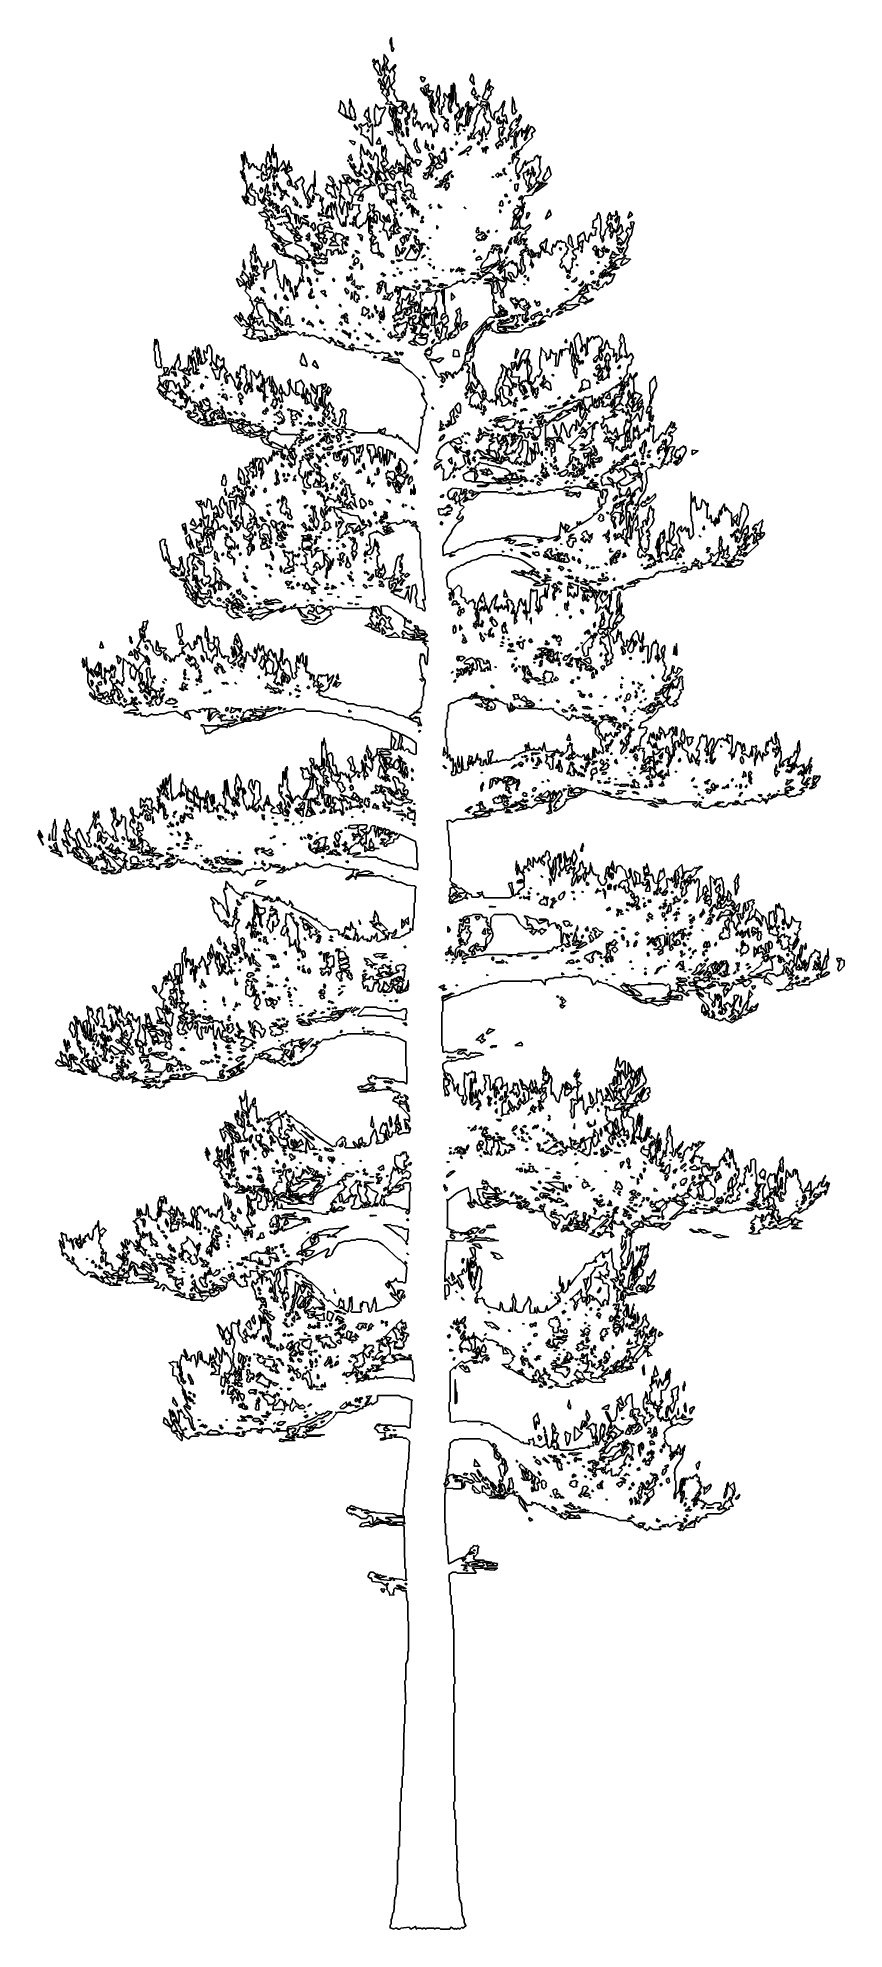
# Model space of a CAD drawing. Header units: millimetres. Extents: x -1921 to 1919, y -2 to 9002.
import ezdxf

# ---------------------------------------------------------------- set-up
doc = ezdxf.new("R2010")
doc.units = ezdxf.units.MM
doc.layers.add('ALMOND-DRAW-PROFILE', color=7, linetype='Continuous', lineweight=25)

msp = doc.modelspace()

# ---------------------------------------------------------------- linework, layer by layer
at = {"layer": 'ALMOND-DRAW-PROFILE'}
for points in [[(-265.3, 8867.9), (-252.1, 8894.3), (-271.9, 8922.9), (-274.1, 8898.7), (-269.7, 8894.3), (-269.7, 8881.1), (-274.1, 8872.3)], [(-234.5, 8938.4), (-230.1, 8938.4), (-225.7, 8951.6), (-234.5, 8960.4), (-236.7, 9002.2), (-243.3, 8991.2), (-243.3, 8973.6), (-238.9, 8969.2)], [(-285.1, 8821.7), (-282.9, 8828.3), (-291.7, 8845.9), (-291.7, 8872.3), (-300.5, 8881.1), (-300.5, 8894.3), (-304.9, 8894.3), (-311.5, 8883.3), (-320.3, 8900.9), (-326.9, 8889.9), (-313.7, 8876.7), (-322.5, 8876.7), (-318.1, 8859.1), (-300.5, 8837.1), (-300.5, 8828.3)], [(-205.9, 8667.6), (-197.1, 8676.4), (-188.2, 8676.4), (-186, 8691.8), (-177.2, 8700.6), (-212.5, 8700.6), (-208.1, 8705), (-225.7, 8735.8), (-221.3, 8753.4), (-232.3, 8755.6), (-238.9, 8766.6), (-238.9, 8775.4), (-221.3, 8797.5), (-225.7, 8806.3), (-221.3, 8837.1), (-230.1, 8850.3), (-216.9, 8867.9), (-219.1, 8874.5), (-243.3, 8845.9), (-245.5, 8834.9), (-249.9, 8848.1), (-260.9, 8850.3), (-256.5, 8859.1), (-258.7, 8865.7), (-269.7, 8854.7), (-269.7, 8828.3), (-260.9, 8823.9), (-269.7, 8819.5), (-278.5, 8801.9), (-269.7, 8784.2), (-269.7, 8771), (-271.9, 8768.8), (-278.5, 8775.4), (-293.9, 8808.5), (-300.5, 8793.1), (-287.3, 8779.8), (-287.3, 8757.8), (-274.1, 8757.8), (-282.9, 8740.2), (-260.9, 8718.2), (-252.1, 8700.6), (-265.3, 8687.4), (-232.3, 8685.2)], [(-282.9, 8845.9), (-278.5, 8845.9), (-274.1, 8854.7), (-276.3, 8870.1)], [(153, 8779.8), (157.4, 8779.8), (157.4, 8788.6), (153, 8793.1), (153, 8815.1), (146.4, 8830.5), (135.4, 8801.9)], [(-223.5, -2.2), (-219.1, 2.2), (-210.3, 2.2), (-205.9, -2.2), (-197.1, -2.2), (-192.7, 2.2), (-153, 6.6), (-144.2, -2.2), (-122.2, 11), (-117.8, -2.2), (-113.4, 2.2), (-95.8, 2.2), (-91.4, -2.2), (-87, 2.2), (-78.2, 2.2), (-73.8, -2.2), (-69.4, 2.2), (-34.1, 2.2), (-29.7, -2.2), (-25.3, 2.2), (-7.7, 2.2), (-3.3, -2.2), (40.7, -2.2), (45.1, 6.6), (62.7, -2.2), (67.1, 2.2), (71.5, -2.2), (80.3, 2.2), (89.2, -2.2), (98, 6.6), (102.4, 2.2), (117.8, 13.2), (109, 30.8), (109, 44), (100.2, 66), (95.8, 118.9), (86.9, 140.9), (82.5, 215.8), (78.1, 220.2), (78.1, 273), (73.7, 277.4), (78.1, 321.4), (73.7, 325.8), (73.7, 396.3), (69.3, 400.7), (69.3, 519.6), (64.9, 524), (64.9, 563.6), (60.5, 568), (60.5, 603.2), (64.9, 607.6), (64.9, 726.5), (60.5, 730.9), (60.5, 1025.9), (64.9, 1030.3), (64.9, 1074.4), (60.5, 1078.8), (60.5, 1162.4), (64.9, 1166.8), (64.9, 1197.7), (60.5, 1202.1), (60.5, 1426.6), (56.1, 1431), (56.1, 1492.7), (51.7, 1497.1), (51.7, 1541.1), (47.3, 1545.5), (47.3, 1585.1), (42.9, 1589.5), (42.9, 1646.8), (38.5, 1651.2), (38.5, 1686.4), (53.9, 1697.4), (71.5, 1697.4), (75.9, 1693), (164, 1693), (166.2, 1695.2), (148.6, 1717.2), (150.8, 1719.4), (159.6, 1715), (201.4, 1717.2), (186, 1723.8), (133.2, 1728.2), (124.4, 1741.4), (115.6, 1741.4), (115.6, 1745.8), (133.2, 1741.4), (137.6, 1745.8), (172.8, 1750.2), (188.2, 1743.6), (144.2, 1734.8), (172.8, 1732.6), (177.2, 1728.2), (203.6, 1728.2), (205.8, 1730.4), (192.6, 1743.6), (194.8, 1745.8), (221.2, 1745.8), (225.6, 1741.4), (234.5, 1741.4), (234.5, 1737), (214.6, 1739.2), (221.2, 1723.8), (225.6, 1728.2), (265.3, 1728.2), (267.5, 1739.2), (243.3, 1741.4), (238.9, 1745.8), (208, 1750.2), (203.6, 1754.6), (164, 1754.6), (155.2, 1759.1), (153, 1761.3), (157.4, 1770.1), (153, 1774.5), (155.2, 1776.7), (159.6, 1772.3), (175, 1787.7), (170.6, 1792.1), (175, 1796.5), (175, 1809.7), (179.4, 1818.5), (172.8, 1825.1), (168.4, 1820.7), (155.2, 1825.1), (148.6, 1814.1), (139.8, 1809.7), (135.4, 1796.5), (113.4, 1770.1), (95.8, 1765.7), (102.4, 1763.5), (102.4, 1759.1), (89.2, 1763.5), (36.3, 1737), (34.1, 1739.2), (29.7, 1822.9), (25.3, 1827.3), (25.3, 1871.3), (20.9, 1875.7), (20.9, 1928.6), (16.5, 1933), (16.5, 2069.5), (20.9, 2073.9), (20.9, 2095.9), (53.9, 2098.1), (58.3, 2093.7), (98, 2093.7), (98, 2124.5), (104.6, 2113.5), (106.8, 2098.1), (113.4, 2113.5), (109, 2122.3), (111.2, 2128.9), (124.4, 2128.9), (142, 2120.1), (157.4, 2126.7), (142, 2137.7), (133.2, 2137.7), (120, 2146.5), (106.8, 2146.5), (89.2, 2155.3), (71.5, 2155.3), (69.3, 2153.1), (75.9, 2150.9), (75.9, 2146.5), (58.3, 2146.5), (58.3, 2150.9), (69.3, 2157.5), (62.7, 2159.7), (58.3, 2155.3), (58.3, 2164.1), (40.7, 2159.7), (31.9, 2150.9), (25.3, 2153.1), (25.3, 2161.9), (29.7, 2166.3), (29.7, 2188.4), (34.1, 2192.8), (34.1, 2228), (38.5, 2232.4), (38.5, 2285.2), (42.9, 2289.6), (42.9, 2311.6), (62.7, 2327.1), (80.3, 2327.1), (84.7, 2331.5), (186, 2331.5), (190.4, 2327.1), (221.2, 2322.7), (247.7, 2291.8), (249.9, 2298.4), (245.5, 2307.2), (252.1, 2309.4), (263.1, 2298.4), (249.9, 2280.8), (254.3, 2276.4), (254.3, 2245.6), (274.1, 2230.2), (276.3, 2236.8), (271.9, 2241.2), (282.9, 2243.4), (289.5, 2236.8), (289.5, 2219.2), (293.9, 2214.8), (291.7, 2208.2), (287.3, 2217), (271.9, 2201.6), (280.7, 2179.5), (285.1, 2153.1), (293.9, 2153.1), (293.9, 2139.9), (289.5, 2131.1), (287.3, 2128.9), (278.5, 2137.7), (276.3, 2131.1), (287.3, 2106.9), (291.7, 2120.1), (298.3, 2113.5), (307.1, 2078.3), (315.9, 2073.9), (309.3, 2071.7), (300.5, 2076.1), (298.3, 2073.9), (302.7, 2069.5), (287.3, 2062.9), (274.1, 2080.5), (269.7, 2076.1), (256.5, 2089.3), (247.7, 2089.3), (245.5, 2100.3), (236.7, 2109.1), (236.7, 2126.7), (230.1, 2128.9), (212.4, 2150.9), (212.4, 2133.3), (205.8, 2135.5), (199.2, 2150.9), (192.6, 2135.5), (212.4, 2115.7), (221.2, 2115.7), (223.4, 2113.5), (219, 2109.1), (232.3, 2095.9), (230.1, 2093.7), (221.2, 2098.1), (212.4, 2093.7), (203.6, 2106.9), (194.8, 2106.9), (197, 2078.3), (208, 2076.1), (221.2, 2062.9), (238.9, 2062.9), (238.9, 2084.9), (247.7, 2076.1), (252.1, 2080.5), (254.3, 2078.3), (254.3, 2069.5), (260.9, 2058.5), (263.1, 2065.1), (269.7, 2067.3), (282.9, 2058.5), (300.5, 2058.5), (304.9, 2054.1), (318.1, 2067.3), (326.9, 2071.7), (340.1, 2071.7), (344.5, 2084.9), (351.1, 2073.9), (346.7, 2065.1), (362.1, 2058.5), (371, 2062.9), (410.6, 2014.4), (415, 2018.8), (423.8, 2018.8), (428.2, 2014.4), (434.8, 2021), (430.4, 2029.8), (432.6, 2032), (437, 2027.6), (450.2, 2027.6), (459, 2018.8), (467.8, 2023.2), (485.4, 2010), (494.2, 2014.4), (496.4, 2012.2), (487.6, 2007.8), (494.2, 2001.2), (507.4, 2001.2), (520.7, 1988), (538.3, 1983.6), (551.5, 1970.4), (560.3, 1974.8), (569.1, 1970.4), (575.7, 1963.8), (573.5, 1961.6), (569.1, 1966), (562.5, 1963.8), (569.1, 1957.2), (577.9, 1957.2), (591.1, 1948.4), (602.1, 1963.8), (615.3, 1972.6), (599.9, 1983.6), (591.1, 1983.6), (591.1, 1988), (599.9, 1988), (613.1, 1979.2), (617.5, 1983.6), (648.3, 1983.6), (652.8, 1988), (657.2, 1983.6), (661.6, 1992.4), (683.6, 1996.8), (690.2, 1990.2), (688, 1988), (674.8, 1988), (659.4, 1981.4), (718.8, 1979.2), (723.2, 1974.8), (727.6, 1979.2), (736.4, 1979.2), (758.4, 1970.4), (771.6, 1970.4), (789.2, 1961.6), (806.9, 1961.6), (811.3, 1957.2), (833.3, 1952.8), (846.5, 1944), (881.7, 1944), (886.1, 1939.6), (903.7, 1939.6), (916.9, 1930.8), (921.3, 1922), (925.7, 1926.4), (930.1, 1917.6), (947.8, 1908.8), (958.8, 1915.4), (939, 1922), (936.8, 1924.2), (943.4, 1930.8), (969.8, 1930.8), (969.8, 1926.4), (958.8, 1924.2), (963.2, 1919.8), (958.8, 1911), (969.8, 1900), (974.2, 1904.4), (978.6, 1895.5), (994, 1906.6), (989.6, 1911), (991.8, 1913.2), (1009.4, 1900), (1044.6, 1900), (1046.8, 1902.2), (1038, 1911), (1040.2, 1913.2), (1068.8, 1915.4), (1053.4, 1917.6), (1053.4, 1922), (1079.9, 1926.4), (1082.1, 1924.2), (1077.7, 1919.8), (1088.7, 1913.2), (1106.3, 1926.4), (1128.3, 1935.2), (1152.5, 1928.6), (1134.9, 1919.8), (1145.9, 1917.6), (1150.3, 1922), (1150.3, 1913.2), (1141.5, 1913.2), (1137.1, 1904.4), (1126.1, 1902.2), (1137.1, 1895.5), (1145.9, 1900), (1150.3, 1895.5), (1159.1, 1908.8), (1205.3, 1911), (1205.3, 1924.2), (1209.7, 1928.6), (1207.5, 1939.6), (1176.7, 1922), (1174.5, 1924.2), (1194.3, 1939.6), (1211.9, 1944), (1225.2, 1935.2), (1238.4, 1952.8), (1247.2, 1957.2), (1264.8, 1957.2), (1267, 1959.4), (1258.2, 1968.2), (1269.2, 1974.8), (1330.8, 1974.8), (1357.3, 1992.4), (1370.5, 1996.8), (1372.7, 1999), (1368.3, 2003.4), (1374.9, 2010), (1390.3, 2012.2), (1377.1, 2038.6), (1385.9, 2051.9), (1374.9, 2054.1), (1368.3, 2038.6), (1361.7, 2032), (1357.3, 2036.4), (1355.1, 2034.2), (1341.8, 2012.2), (1344, 2005.6), (1357.3, 2001.2), (1357.3, 1996.8), (1339.6, 2001.2), (1322, 1992.4), (1315.4, 1999), (1317.6, 2005.6), (1322, 2001.2), (1324.2, 2007.8), (1333, 2012.2), (1330.8, 2027.6), (1304.4, 2027.6), (1286.8, 2018.8), (1269.2, 2018.8), (1260.4, 2027.6), (1256, 2018.8), (1247.2, 2036.4), (1242.8, 2032), (1238.4, 2040.9), (1234, 2036.4), (1227.4, 2038.6), (1225.2, 2049.7), (1214.2, 2029.8), (1218.6, 2021), (1216.4, 2018.8), (1211.9, 2023.2), (1203.1, 2010), (1200.9, 2021), (1205.3, 2029.8), (1200.9, 2034.2), (1203.1, 2036.4), (1207.5, 2032), (1209.7, 2038.6), (1203.1, 2045.3), (1194.3, 2036.4), (1192.1, 2038.6), (1211.9, 2054.1), (1216.4, 2049.7), (1236.2, 2073.9), (1234, 2080.5), (1225.2, 2071.7), (1218.6, 2073.9), (1231.8, 2082.7), (1227.4, 2087.1), (1240.6, 2104.7), (1238.4, 2111.3), (1234, 2106.9), (1231.8, 2109.1), (1236.2, 2126.7), (1231.8, 2126.7), (1229.6, 2120.1), (1218.6, 2131.1), (1227.4, 2131.1), (1227.4, 2148.7), (1214.2, 2153.1), (1218.6, 2157.5), (1216.4, 2164.1), (1196.5, 2148.7), (1200.9, 2144.3), (1198.7, 2142.1), (1194.3, 2146.5), (1189.9, 2142.1), (1185.5, 2150.9), (1172.3, 2137.7), (1167.9, 2146.5), (1161.3, 2135.5), (1159.1, 2111.3), (1156.9, 2144.3), (1152.5, 2144.3), (1152.5, 2113.5), (1148.1, 2109.1), (1143.7, 2082.7), (1150.3, 2071.7), (1152.5, 2082.7), (1156.9, 2082.7), (1156.9, 2060.7), (1148.1, 2043.1), (1148.1, 2034.2), (1141.5, 2027.6), (1139.3, 2029.8), (1143.7, 2056.3), (1148.1, 2060.7), (1145.9, 2067.3), (1141.5, 2062.9), (1139.3, 2065.1), (1139.3, 2091.5), (1143.7, 2095.9), (1143.7, 2117.9), (1148.1, 2122.3), (1145.9, 2142.1), (1139.3, 2126.7), (1134.9, 2087.1), (1130.5, 2078.3), (1117.3, 2069.5), (1117.3, 2056.3), (1112.9, 2047.5), (1108.5, 2047.5), (1108.5, 2065.1), (1117.3, 2087.1), (1117.3, 2131.1), (1112.9, 2135.5), (1112.9, 2166.3), (1108.5, 2170.7), (1112.9, 2175.1), (1112.9, 2188.4), (1121.7, 2206), (1148.1, 2245.6), (1152.5, 2272), (1156.9, 2276.4), (1156.9, 2289.6), (1154.7, 2291.8), (1148.1, 2280.8), (1148.1, 2263.2), (1137.1, 2256.6), (1134.9, 2258.8), (1139.3, 2263.2), (1134.9, 2267.6), (1139.3, 2272), (1139.3, 2285.2), (1134.9, 2289.6), (1132.7, 2305), (1126.1, 2294), (1126.1, 2285.2), (1117.3, 2276.4), (1119.5, 2269.8), (1130.5, 2267.6), (1121.7, 2263.2), (1126.1, 2258.8), (1123.9, 2256.6), (1110.7, 2274.2), (1108.5, 2267.6), (1112.9, 2263.2), (1101.9, 2261), (1099.7, 2254.4), (1112.9, 2254.4), (1093.1, 2230.2), (1090.9, 2241.2), (1099.7, 2250), (1086.5, 2250), (1090.9, 2258.8), (1104.1, 2267.6), (1090.9, 2272), (1090.9, 2298.4), (1088.7, 2300.6), (1084.3, 2296.2), (1064.4, 2320.5), (1068.8, 2324.9), (1060, 2333.7), (1064.4, 2338.1), (1064.4, 2351.3), (1060, 2360.1), (1075.5, 2379.9), (1106.3, 2397.5), (1115.1, 2397.5), (1128.3, 2406.3), (1150.3, 2397.5), (1154.7, 2401.9), (1167.9, 2401.9), (1196.5, 2426.1), (1189.9, 2428.3), (1185.5, 2423.9), (1181.1, 2428.3), (1176.7, 2423.9), (1154.7, 2423.9), (1141.5, 2432.7), (1119.5, 2423.9), (1115.1, 2445.9), (1093.1, 2419.5), (1086.5, 2421.7), (1084.3, 2432.7), (1082.1, 2421.7), (1079.9, 2419.5), (1075.5, 2423.9), (1071, 2415.1), (1066.6, 2423.9), (1062.2, 2419.5), (1060, 2421.7), (1053.4, 2437.1), (1044.6, 2415.1), (1042.4, 2430.5), (1040.2, 2432.7), (1035.8, 2428.3), (1029.2, 2439.3), (1033.6, 2448.1), (1029.2, 2452.5), (1038, 2465.8), (1038, 2474.6), (1051.2, 2483.4), (1038, 2487.8), (1055.6, 2509.8), (1053.4, 2516.4), (1044.6, 2507.6), (1042.4, 2509.8), (1051.2, 2518.6), (1046.8, 2523), (1046.8, 2562.6), (1066.6, 2564.8), (1086.5, 2602.3), (1086.5, 2641.9), (1090.9, 2646.3), (1088.7, 2666.1), (1082.1, 2655.1), (1082.1, 2624.3), (1077.7, 2615.5), (1073.3, 2615.5), (1077.7, 2624.3), (1075.5, 2652.9), (1068.8, 2637.5), (1068.8, 2619.9), (1064.4, 2615.5), (1068.8, 2611.1), (1060, 2606.7), (1053.4, 2586.8), (1040.2, 2617.7), (1031.4, 2573.6), (1029.2, 2589), (1024.8, 2593.4), (1024.8, 2611.1), (1022.6, 2613.3), (1009.4, 2595.6), (1007.2, 2628.7), (1002.8, 2628.7), (1002.8, 2589), (994, 2589), (1002.8, 2567), (1002.8, 2558.2), (994, 2553.8), (994, 2518.6), (1002.8, 2505.4), (996.2, 2498.8), (991.8, 2503.2), (987.4, 2498.8), (976.4, 2501), (978.6, 2507.6), (985.2, 2509.8), (985.2, 2518.6), (980.8, 2523), (980.8, 2540.6), (974.2, 2556), (972, 2531.8), (963.2, 2518.6), (963.2, 2483.4), (969.8, 2468), (972, 2474.6), (978.6, 2481.2), (980.8, 2479), (980.8, 2470.2), (976.4, 2465.8), (978.6, 2450.3), (983, 2459.1), (987.4, 2454.7), (991.8, 2459.1), (994, 2439.3), (996.2, 2437.1), (998.4, 2443.7), (1005, 2445.9), (1011.6, 2434.9), (998.4, 2426.1), (996.2, 2415.1), (980.8, 2412.9), (974.2, 2393.1), (963.2, 2412.9), (963.2, 2421.7), (972, 2434.9), (961, 2437.1), (956.6, 2445.9), (952.2, 2441.5), (939, 2441.5), (936.8, 2452.5), (945.6, 2456.9), (941.2, 2474.6), (939, 2476.8), (930.1, 2472.4), (925.7, 2476.8), (921.3, 2472.4), (910.3, 2483.4), (908.1, 2547.2), (888.3, 2536.2), (875.1, 2509.8), (883.9, 2496.6), (868.5, 2481.2), (857.5, 2479), (861.9, 2470.2), (850.9, 2463.6), (848.7, 2483.4), (844.3, 2487.8), (844.3, 2496.6), (839.9, 2496.6), (839.9, 2483.4), (835.5, 2479), (835.5, 2439.3), (831.1, 2434.9), (828.9, 2419.5), (811.3, 2415.1), (791.4, 2456.9), (784.8, 2463.6), (782.6, 2461.4), (795.9, 2426.1), (809.1, 2408.5), (795.9, 2382.1), (795.9, 2368.9), (787, 2355.7), (789.2, 2349.1), (798.1, 2353.5), (800.3, 2351.3), (791.4, 2329.3), (793.7, 2327.1), (800.3, 2333.7), (806.9, 2349.1), (822.3, 2324.9), (802.5, 2313.8), (776, 2278.6), (767.2, 2278.6), (754, 2269.8), (751.8, 2272), (767.2, 2287.4), (782.6, 2294), (782.6, 2302.8), (778.2, 2307.2), (791.4, 2316), (784.8, 2322.7), (776, 2318.2), (765, 2333.7), (767.2, 2353.5), (769.4, 2342.5), (773.8, 2342.5), (773.8, 2368.9), (778.2, 2373.3), (778.2, 2399.7), (773.8, 2399.7), (771.6, 2388.7), (767.2, 2406.3), (760.6, 2390.9), (760.6, 2377.7), (756.2, 2373.3), (756.2, 2324.9), (751.8, 2320.5), (749.6, 2305), (736.4, 2305), (734.2, 2316), (723.2, 2318.2), (721, 2311.6), (725.4, 2307.2), (725.4, 2298.4), (705.6, 2296.2), (701.2, 2300.6), (699, 2294), (705.6, 2291.8), (705.6, 2287.4), (688, 2291.8), (683.6, 2287.4), (657.2, 2287.4), (652.8, 2283), (635.1, 2283), (630.7, 2278.6), (569.1, 2278.6), (558.1, 2285.2), (558.1, 2298.4), (551.5, 2313.8), (551.5, 2283), (538.3, 2283), (538.3, 2296.2), (520.7, 2296.2), (518.5, 2289.6), (511.9, 2287.4), (503, 2309.4), (476.6, 2291.8), (467.8, 2291.8), (459, 2300.6), (441.4, 2300.6), (439.2, 2307.2), (443.6, 2316), (439.2, 2320.5), (437, 2335.9), (432.6, 2327.1), (417.2, 2329.3), (417.2, 2320.5), (421.6, 2316), (419.4, 2305), (410.6, 2309.4), (393, 2309.4), (388.6, 2318.2), (384.2, 2313.8), (375.4, 2318.2), (366.5, 2327.1), (344.5, 2335.9), (322.5, 2353.5), (291.7, 2366.7), (278.5, 2379.9), (256.5, 2388.7), (247.7, 2397.5), (238.9, 2397.5), (230.1, 2406.3), (208, 2406.3), (186, 2415.1), (124.4, 2415.1), (120, 2419.5), (67.1, 2415.1), (62.7, 2410.7), (42.9, 2412.9), (42.9, 2456.9), (38.5, 2461.4), (38.5, 2505.4), (42.9, 2509.8), (42.9, 2655.1), (62.7, 2674.9), (67.1, 2666.1), (69.3, 2677.1), (98, 2701.3), (111.2, 2692.5), (137.6, 2705.7), (150.8, 2705.7), (155.2, 2692.5), (164, 2692.5), (166.2, 2694.7), (157.4, 2703.5), (168.4, 2705.7), (172.8, 2692.5), (181.6, 2701.3), (194.8, 2692.5), (197, 2707.9), (223.4, 2729.9), (212.4, 2732.1), (190.4, 2723.3), (177.2, 2771.8), (164, 2749.8), (155.2, 2745.4), (148.6, 2747.6), (153, 2756.4), (161.8, 2760.8), (161.8, 2796), (157.4, 2800.4), (161.8, 2804.8), (164, 2820.2), (188.2, 2800.4), (190.4, 2793.8), (194.8, 2798.2), (199.2, 2793.8), (201.4, 2804.8), (212.4, 2811.4), (221.2, 2802.6), (243.3, 2802.6), (269.7, 2789.4), (271.9, 2782.8), (263.1, 2778.4), (265.3, 2776.2), (278.5, 2776.2), (282.9, 2771.8), (287.3, 2776.2), (289.5, 2774), (293.9, 2765.2), (296.1, 2736.5), (320.3, 2738.7), (307.1, 2752), (302.7, 2760.8), (304.9, 2767.4), (326.9, 2754.2), (337.9, 2734.3), (351.1, 2725.5), (337.9, 2716.7), (342.3, 2707.9), (322.5, 2688.1), (289.5, 2685.9), (318.1, 2666.1), (335.7, 2661.7), (371, 2639.7), (388.6, 2635.3), (388.6, 2644.1), (395.2, 2637.5), (390.8, 2633.1), (419.4, 2613.3), (437, 2613.3), (439.2, 2606.7), (430.4, 2602.3), (432.6, 2600), (456.8, 2602.3), (450.2, 2613.3), (445.8, 2608.9), (443.6, 2611.1), (434.8, 2633.1), (452.4, 2633.1), (448, 2646.3), (459, 2661.7), (465.6, 2655.1), (461.2, 2650.7), (470, 2641.9), (470, 2628.7), (461.2, 2615.5), (467.8, 2604.5), (476.6, 2604.5), (485.4, 2595.6), (487.6, 2597.8), (487.6, 2619.9), (485.4, 2622.1), (476.6, 2617.7), (474.4, 2628.7), (496.4, 2646.3), (487.6, 2655.1), (489.8, 2670.5), (496.4, 2663.9), (492, 2655.1), (505.2, 2646.3), (496.4, 2641.9), (507.4, 2635.3), (516.3, 2639.7), (518.5, 2637.5), (509.6, 2615.5), (525.1, 2613.3), (558.1, 2593.4), (542.7, 2591.2), (542.7, 2586.8), (551.5, 2582.4), (564.7, 2582.4), (569.1, 2578), (608.7, 2578), (613.1, 2582.4), (628.5, 2584.6), (619.7, 2589), (615.3, 2597.8), (621.9, 2604.5), (639.5, 2613.3), (643.9, 2604.5), (663.8, 2619.9), (648.3, 2622.1), (641.7, 2633.1), (632.9, 2637.5), (648.3, 2661.7), (652.8, 2652.9), (666, 2648.5), (672.6, 2641.9), (672.6, 2633.1), (681.4, 2624.3), (679.2, 2617.7), (661.6, 2613.3), (646.1, 2597.8), (648.3, 2595.6), (661.6, 2604.5), (670.4, 2600), (688, 2617.7), (723.2, 2600), (778.2, 2602.3), (773.8, 2611.1), (782.6, 2615.5), (767.2, 2617.7), (754, 2630.9), (745.2, 2617.7), (736.4, 2622.1), (718.8, 2622.1), (714.4, 2617.7), (712.2, 2619.9), (716.6, 2624.3), (712.2, 2628.7), (712.2, 2637.5), (725.4, 2646.3), (723.2, 2648.5), (710, 2648.5), (705.6, 2652.9), (701.2, 2648.5), (692.4, 2652.9), (688, 2648.5), (677, 2650.7), (694.6, 2663.9), (703.4, 2690.3), (701.2, 2692.5), (692.4, 2688.1), (688, 2692.5), (674.8, 2692.5), (672.6, 2694.7), (677, 2703.5), (663.8, 2703.5), (659.4, 2712.3), (661.6, 2714.5), (681.4, 2716.7), (668.2, 2725.5), (670.4, 2736.5), (674.8, 2736.5), (683.6, 2723.3), (688, 2732.1), (696.8, 2736.5), (699, 2734.3), (694.6, 2729.9), (694.6, 2694.7), (696.8, 2692.5), (703.4, 2703.5), (710, 2705.7), (716.6, 2699.1), (716.6, 2677.1), (718.8, 2674.9), (727.6, 2688.1), (732, 2688.1), (734.2, 2685.9), (725.4, 2677.1), (740.8, 2661.7), (743, 2668.3), (762.8, 2683.7), (767.2, 2683.7), (773.8, 2672.7), (765, 2659.5), (767.2, 2657.3), (784.8, 2657.3), (787, 2663.9), (793.7, 2670.5), (795.9, 2668.3), (789.2, 2657.3), (765, 2637.5), (771.6, 2630.9), (780.4, 2639.7), (789.2, 2639.7), (793.7, 2644.1), (820.1, 2644.1), (824.5, 2652.9), (833.3, 2652.9), (837.7, 2648.5), (842.1, 2652.9), (850.9, 2652.9), (855.3, 2648.5), (872.9, 2657.3), (886.1, 2657.3), (888.3, 2659.5), (875.1, 2672.7), (894.9, 2674.9), (905.9, 2685.9), (903.7, 2692.5), (899.3, 2688.1), (897.1, 2690.3), (903.7, 2696.9), (908.1, 2692.5), (912.5, 2696.9), (930.1, 2696.9), (932.3, 2703.5), (927.9, 2712.3), (930.1, 2714.5), (934.6, 2710.1), (945.6, 2721.1), (963.2, 2738.7), (969.8, 2754.2), (974.2, 2745.4), (980.8, 2752), (985.2, 2765.2), (996.2, 2776.2), (1000.6, 2776.2), (1009.4, 2789.4), (1016, 2791.6), (1016, 2804.8), (1020.4, 2809.2), (1016, 2826.8), (1020.4, 2831.2), (1020.4, 2844.4), (1024.8, 2853.2), (1022.6, 2855.4), (998.4, 2826.8), (1007.2, 2822.4), (991.8, 2820.2), (983, 2807), (980.8, 2831.2), (972, 2831.2), (972, 2822.4), (976.4, 2818), (967.6, 2809.2), (967.6, 2800.4), (963.2, 2796), (963.2, 2787.2), (958.8, 2782.8), (963.2, 2778.4), (923.5, 2729.9), (914.7, 2716.7), (912.5, 2705.7), (908.1, 2723.3), (894.9, 2714.5), (892.7, 2721.1), (901.5, 2738.7), (894.9, 2754.2), (886.1, 2740.9), (883.9, 2743.2), (888.3, 2760.8), (903.7, 2763), (908.1, 2767.4), (921.3, 2767.4), (934.6, 2776.2), (945.6, 2778.4), (930.1, 2785), (923.5, 2796), (932.3, 2796), (936.8, 2826.8), (934.6, 2829), (925.7, 2820.2), (919.1, 2826.8), (921.3, 2829), (925.7, 2824.6), (934.6, 2833.4), (947.8, 2833.4), (952.2, 2811.4), (967.6, 2840), (958.8, 2844.4), (963.2, 2848.8), (963.2, 2862), (974.2, 2868.6), (978.6, 2859.8), (989.6, 2879.6), (972, 2901.7), (976.4, 2906.1), (974.2, 2925.9), (958.8, 2906.1), (963.2, 2897.3), (958.8, 2884.1), (950, 2870.8), (936.8, 2862), (934.6, 2851), (916.9, 2859.8), (912.5, 2855.4), (903.7, 2855.4), (899.3, 2859.8), (894.9, 2855.4), (892.7, 2857.6), (894.9, 2868.6), (899.3, 2864.2), (901.5, 2866.4), (897.1, 2875.2), (905.9, 2875.2), (912.5, 2890.7), (916.9, 2877.4), (923.5, 2884.1), (923.5, 2923.7), (919.1, 2923.7), (916.9, 2899.5), (912.5, 2917.1), (903.7, 2903.9), (899.3, 2917.1), (897.1, 2910.5), (892.7, 2910.5), (890.5, 2969.9), (883.9, 2954.5), (883.9, 2914.9), (877.3, 2912.7), (870.7, 2919.3), (866.3, 2932.5), (879.5, 2950.1), (883.9, 2972.1), (881.7, 2974.3), (872.9, 2965.5), (866.3, 2967.7), (866.3, 2980.9), (870.7, 2985.3), (864.1, 2996.3), (859.7, 2991.9), (857.5, 2994.1), (857.5, 3007.3), (861.9, 3011.7), (864.1, 3027.2), (868.5, 2996.3), (875.1, 3002.9), (877.3, 3018.3), (894.9, 3013.9), (899.3, 3018.3), (932.3, 3020.5), (916.9, 3027.2), (903.7, 3027.2), (890.5, 3018.3), (888.3, 3025), (879.5, 3029.4), (877.3, 3040.4), (872.9, 3031.6), (868.5, 3040.4), (866.3, 3033.8), (857.5, 3029.4), (853.1, 2998.5), (837.7, 2983.1), (835.5, 2985.3), (835.5, 2998.5), (839.9, 3002.9), (839.9, 3016.1), (835.5, 3020.5), (839.9, 3033.8), (835.5, 3038.2), (853.1, 3038.2), (831.1, 3055.8), (828.9, 3062.4), (826.7, 3047), (822.3, 3047), (822.3, 3064.6), (826.7, 3069), (820.1, 3080), (813.5, 3082.2), (813.5, 3086.6), (804.7, 3091), (820.1, 3093.2), (828.9, 3088.8), (833.3, 3080), (844.3, 3091), (831.1, 3099.8), (844.3, 3099.8), (835.5, 3117.4), (835.5, 3135), (822.3, 3143.8), (817.9, 3152.6), (817.9, 3170.3), (813.5, 3174.7), (811.3, 3238.5), (793.7, 3216.5), (773.8, 3214.3), (773.8, 3205.5), (778.2, 3201.1), (776, 3194.5), (769.4, 3196.7), (767.2, 3225.3), (740.8, 3198.9), (734.2, 3196.7), (734.2, 3187.9), (729.8, 3183.5), (738.6, 3179.1), (736.4, 3172.5), (727.6, 3181.3), (725.4, 3174.7), (714.4, 3168.1), (701.2, 3168.1), (696.8, 3163.6), (692.4, 3168.1), (685.8, 3161.4), (677, 3139.4), (641.7, 3104.2), (613.1, 3062.4), (610.9, 3086.6), (606.5, 3086.6), (602.1, 3047), (586.7, 3027.2), (575.7, 3033.8), (584.5, 3051.4), (577.9, 3075.6), (571.3, 3033.8), (564.7, 3027.2), (549.3, 3025), (566.9, 2998.5), (562.5, 2994.1), (566.9, 2985.3), (564.7, 2983.1), (560.3, 2991.9), (555.9, 2991.9), (555.9, 2974.3), (551.5, 2978.7), (507.4, 2943.5), (503, 2965.5), (494.2, 2939.1), (485.4, 2934.7), (467.8, 2934.7), (461.2, 2945.7), (459, 2961.1), (454.6, 2930.3), (448, 2936.9), (445.8, 2956.7), (443.6, 2932.5), (423.8, 2930.3), (421.6, 2967.7), (426, 2972.1), (426, 2985.3), (415, 3009.5), (412.8, 2989.7), (395.2, 2963.3), (390.8, 2941.3), (384.2, 2934.7), (362.1, 2934.7), (357.7, 2947.9), (355.5, 2941.3), (351.1, 2941.3), (355.5, 2989.7), (346.7, 3007.3), (344.5, 3022.7), (342.3, 3007.3), (337.9, 3002.9), (337.9, 2994.1), (342.3, 2989.7), (340.1, 2939.1), (333.5, 2941.3), (331.3, 2956.7), (326.9, 2939.1), (304.9, 2939.1), (296.1, 2943.5), (289.5, 2958.9), (289.5, 2972.1), (282.9, 2983.1), (278.5, 2943.5), (260.9, 2952.3), (225.6, 2961.1), (210.2, 2972.1), (201.4, 2989.7), (205.8, 2994.1), (197, 2998.5), (194.8, 3005.1), (190.4, 3000.7), (170.6, 2998.5), (170.6, 2985.3), (175, 2980.9), (168.4, 2978.7), (161.8, 2985.3), (161.8, 2998.5), (170.6, 3011.7), (170.6, 3020.5), (166.2, 3025), (179.4, 3033.8), (183.8, 3042.6), (179.4, 3047), (181.6, 3049.2), (186, 3044.8), (192.6, 3051.4), (190.4, 3058), (186, 3053.6), (183.8, 3055.8), (192.6, 3130.6), (181.6, 3154.8), (175, 3139.4), (175, 3126.2), (170.6, 3121.8), (170.6, 3108.6), (166.2, 3104.2), (166.2, 3091), (161.8, 3086.6), (161.8, 3073.4), (157.4, 3069), (157.4, 3060.2), (161.8, 3055.8), (155.2, 3040.4), (139.8, 3073.4), (144.2, 3082.2), (144.2, 3126.2), (148.6, 3126.2), (148.6, 3108.6), (157.4, 3099.8), (159.6, 3088.8), (161.8, 3104.2), (166.2, 3108.6), (166.2, 3126.2), (170.6, 3130.6), (170.6, 3152.6), (166.2, 3157), (164, 3172.5), (153, 3148.2), (144.2, 3148.2), (144.2, 3179.1), (148.6, 3179.1), (150.8, 3163.6), (166.2, 3192.3), (161.8, 3196.7), (161.8, 3231.9), (155.2, 3242.9), (135.4, 3240.7), (153, 3201.1), (150.8, 3194.5), (139.8, 3192.3), (139.8, 3165.9), (135.4, 3161.4), (135.4, 3113), (139.8, 3108.6), (139.8, 3086.6), (137.6, 3084.4), (131, 3095.4), (131, 3170.3), (126.6, 3174.7), (124.4, 3190.1), (122.2, 3130.6), (115.6, 3124), (109, 3130.6), (106.8, 3141.6), (100.2, 3135), (100.2, 3121.8), (104.6, 3117.4), (78.1, 3108.6), (95.8, 3077.8), (95.8, 3064.6), (104.6, 3064.6), (104.6, 3051.4), (100.2, 3047), (95.8, 3047), (100.2, 3051.4), (86.9, 3060.2), (75.9, 3088.8), (73.7, 3077.8), (67.1, 3071.2), (62.7, 3080), (60.5, 3069), (49.5, 3062.4), (23.1, 3093.2), (20.9, 3082.2), (16.5, 3082.2), (20.9, 3218.7), (25.3, 3223.1), (25.3, 3253.9), (29.7, 3258.3), (25.3, 3262.7), (25.3, 3275.9), (102.4, 3273.7), (115.6, 3286.9), (128.8, 3286.9), (144.2, 3293.5), (133.2, 3295.7), (124.4, 3304.5), (109, 3306.8), (120, 3309), (126.6, 3315.6), (124.4, 3317.8), (115.6, 3313.4), (84.7, 3313.4), (80.3, 3317.8), (75.9, 3313.4), (67.1, 3317.8), (62.7, 3313.4), (45.1, 3313.4), (45.1, 3317.8), (60.5, 3324.4), (45.1, 3326.6), (25.3, 3337.6), (29.7, 3342), (29.7, 3465.3), (25.3, 3469.7), (27.5, 3471.9), (31.9, 3467.5), (75.9, 3502.7), (128.8, 3529.1), (131, 3509.3), (135.4, 3504.9), (135.4, 3487.3), (139.8, 3482.9), (139.8, 3456.5), (142, 3454.3), (150.8, 3458.7), (159.6, 3449.9), (161.8, 3456.5), (153, 3465.3), (155.2, 3471.9), (177.2, 3445.5), (199.2, 3441), (208, 3432.2), (216.8, 3432.2), (221.2, 3427.8), (225.6, 3432.2), (241.1, 3434.4), (214.6, 3452.1), (236.7, 3460.9), (221.2, 3463.1), (216.8, 3467.5), (208, 3449.9), (194.8, 3449.9), (179.4, 3474.1), (183.8, 3482.9), (175, 3496.1), (170.6, 3522.5), (199.2, 3524.7), (203.6, 3533.5), (208, 3533.5), (210.2, 3531.3), (201.4, 3522.5), (216.8, 3515.9), (219, 3531.3), (225.6, 3537.9), (256.5, 3511.5), (258.7, 3518.1), (254.3, 3526.9), (260.9, 3529.1), (265.3, 3520.3), (269.7, 3529.1), (276.3, 3522.5), (276.3, 3513.7), (289.5, 3500.5), (287.3, 3498.3), (269.7, 3498.3), (265.3, 3502.7), (260.9, 3498.3), (216.8, 3498.3), (199.2, 3507.1), (197, 3496.1), (201.4, 3491.7), (201.4, 3482.9), (212.4, 3476.3), (225.6, 3476.3), (227.8, 3478.5), (219, 3482.9), (221.2, 3485.1), (243.3, 3485.1), (247.7, 3489.5), (252.1, 3485.1), (269.7, 3485.1), (276.3, 3478.5), (227.8, 3474.1), (260.9, 3471.9), (260.9, 3463.1), (269.7, 3463.1), (282.9, 3471.9), (298.3, 3469.7), (296.1, 3463.1), (291.7, 3467.5), (269.7, 3449.9), (245.5, 3447.7), (260.9, 3436.6), (304.9, 3458.7), (313.7, 3458.7), (326.9, 3449.9), (331.3, 3454.3), (362.1, 3454.3), (362.1, 3463.1), (366.5, 3458.7), (375.4, 3458.7), (382, 3452.1), (364.3, 3452.1), (375.4, 3441), (379.8, 3445.5), (382, 3443.2), (377.6, 3438.8), (382, 3434.4), (379.8, 3432.2), (366.5, 3445.5), (359.9, 3434.4), (375.4, 3427.8), (384.2, 3427.8), (386.4, 3434.4), (395.2, 3438.8), (390.8, 3443.2), (408.4, 3456.5), (388.6, 3458.7), (382, 3465.3), (393, 3467.5), (401.8, 3476.3), (404, 3474.1), (395.2, 3465.3), (415, 3458.7), (421.6, 3452.1), (408.4, 3443.2), (412.8, 3438.8), (410.6, 3436.6), (406.2, 3441), (395.2, 3434.4), (415, 3423.4), (428.2, 3427.8), (439.2, 3421.2), (437, 3414.6), (419.4, 3414.6), (419.4, 3410.2), (441.4, 3410.2), (445.8, 3419), (459, 3419), (463.4, 3414.6), (489.8, 3414.6), (496.4, 3390.4), (527.3, 3364), (531.7, 3337.6), (542.7, 3331), (549.3, 3333.2), (544.9, 3342), (562.5, 3364), (562.5, 3377.2), (551.5, 3379.4), (542.7, 3388.2), (533.9, 3383.8), (518.5, 3394.8), (527.3, 3399.2), (522.9, 3408), (525.1, 3414.6), (549.3, 3408), (533.9, 3405.8), (533.9, 3401.4), (555.9, 3397), (560.3, 3392.6), (564.7, 3397), (573.5, 3397), (591.1, 3375), (608.7, 3401.4), (621.9, 3401.4), (630.7, 3414.6), (639.5, 3414.6), (643.9, 3419), (646.1, 3416.8), (637.3, 3399.2), (655, 3394.8), (639.5, 3379.4), (635.1, 3388.2), (632.9, 3386), (624.1, 3355.2), (617.5, 3348.6), (608.7, 3348.6), (604.3, 3353), (599.9, 3348.6), (582.3, 3348.6), (580.1, 3342), (584.5, 3333.2), (571.3, 3328.8), (573.5, 3317.8), (591.1, 3326.6), (599.9, 3326.6), (599.9, 3331), (588.9, 3333.2), (599.9, 3339.8), (604.3, 3339.8), (606.5, 3337.6), (602.1, 3333.2), (610.9, 3328.8), (602.1, 3324.4), (604.3, 3322.2), (626.3, 3322.2), (635.1, 3331), (666, 3331), (670.4, 3326.6), (679.2, 3326.6), (688, 3317.8), (694.6, 3337.6), (703.4, 3337.6), (696.8, 3357.4), (688, 3348.6), (685.8, 3350.8), (694.6, 3364), (694.6, 3372.8), (696.8, 3375), (701.2, 3370.6), (707.8, 3381.6), (703.4, 3390.4), (705.6, 3397), (714.4, 3383.8), (718.8, 3388.2), (736.4, 3379.4), (749.6, 3379.4), (754, 3375), (756.2, 3386), (771.6, 3397), (784.8, 3388.2), (793.7, 3401.4), (800.3, 3394.8), (795.9, 3390.4), (798.1, 3383.8), (811.3, 3388.2), (817.9, 3399.2), (817.9, 3408), (828.9, 3419), (833.3, 3419), (833.3, 3414.6), (826.7, 3412.4), (839.9, 3408), (822.3, 3408), (817.9, 3381.6), (809.1, 3364), (811.3, 3361.8), (824.5, 3370.6), (831.1, 3364), (822.3, 3359.6), (824.5, 3357.4), (833.3, 3357.4), (837.7, 3353), (859.7, 3353), (861.9, 3355.2), (853.1, 3364), (864.1, 3370.6), (866.3, 3368.4), (861.9, 3364), (870.7, 3359.6), (866.3, 3355.2), (875.1, 3350.8), (870.7, 3346.4), (901.5, 3328.8), (899.3, 3322.2), (890.5, 3331), (879.5, 3324.4), (888.3, 3320), (875.1, 3315.6), (883.9, 3311.2), (883.9, 3293.5), (877.3, 3286.9), (864.1, 3300.1), (861.9, 3297.9), (861.9, 3267.1), (857.5, 3262.7), (859.7, 3234.1), (875.1, 3267.1), (875.1, 3275.9), (879.5, 3275.9), (879.5, 3240.7), (853.1, 3196.7), (866.3, 3170.3), (857.5, 3170.3), (861.9, 3139.4), (848.7, 3130.6), (855.3, 3106.4), (864.1, 3119.6), (870.7, 3108.6), (870.7, 3091), (861.9, 3091), (866.3, 3077.8), (859.7, 3071.2), (850.9, 3088.8), (848.7, 3064.6), (850.9, 3062.4), (859.7, 3066.8), (872.9, 3044.8), (877.3, 3053.6), (886.1, 3044.8), (888.3, 3047), (897.1, 3108.6), (914.7, 3121.8), (912.5, 3128.4), (903.7, 3119.6), (901.5, 3121.8), (905.9, 3135), (916.9, 3137.2), (930.1, 3146), (956.6, 3181.3), (958.8, 3174.7), (941.2, 3148.2), (927.9, 3139.4), (936.8, 3135), (932.3, 3130.6), (932.3, 3104.2), (919.1, 3095.4), (921.3, 3066.8), (932.3, 3091), (941.2, 3095.4), (941.2, 3104.2), (954.4, 3108.6), (963.2, 3135), (950, 3143.8), (950, 3152.6), (956.6, 3159.2), (961, 3154.8), (963.2, 3157), (972, 3174.7), (972, 3183.5), (985.2, 3201.1), (980.8, 3223.1), (985.2, 3227.5), (985.2, 3249.5), (989.6, 3253.9), (987.4, 3264.9), (978.6, 3242.9), (974.2, 3251.7), (950, 3249.5), (950, 3240.7), (945.6, 3236.3), (947.8, 3225.3), (969.8, 3247.3), (972, 3245.1), (963.2, 3231.9), (954.4, 3196.7), (932.3, 3157), (912.5, 3141.6), (905.9, 3143.8), (914.7, 3161.4), (910.3, 3165.9), (914.7, 3174.7), (912.5, 3225.3), (905.9, 3214.3), (901.5, 3183.5), (888.3, 3157), (883.9, 3157), (883.9, 3165.9), (888.3, 3170.3), (888.3, 3192.3), (897.1, 3214.3), (897.1, 3236.3), (901.5, 3240.7), (901.5, 3284.7), (905.9, 3289.1), (905.9, 3311.2), (919.1, 3315.6), (905.9, 3320), (939, 3339.8), (961, 3339.8), (961, 3353), (974.2, 3353), (983, 3344.2), (1018.2, 3344.2), (1022.6, 3339.8), (1031.4, 3344.2), (1057.8, 3326.6), (1086.5, 3350.8), (1090.9, 3359.6), (1079.9, 3361.8), (1066.6, 3353), (1057.8, 3357.4), (1013.8, 3357.4), (1011.6, 3355.2), (1016, 3350.8), (1009.4, 3348.6), (991.8, 3357.4), (991.8, 3366.2), (965.4, 3370.6), (954.4, 3390.4), (956.6, 3397), (974.2, 3375), (978.6, 3383.8), (987.4, 3379.4), (991.8, 3388.2), (996.2, 3383.8), (1000.6, 3397), (1005, 3392.6), (1035.8, 3392.6), (1040.2, 3388.2), (1060, 3390.4), (1051.2, 3394.8), (1051.2, 3416.8), (1073.3, 3434.4), (1073.3, 3456.5), (1071, 3458.7), (1042.4, 3430), (1040.2, 3414.6), (1005, 3414.6), (1005, 3419), (1035.8, 3419), (1035.8, 3423.4), (1024.8, 3425.6), (1038, 3430), (1027, 3432.2), (1013.8, 3441), (1005, 3432.2), (994, 3443.2), (1000.6, 3449.9), (1013.8, 3449.9), (1018.2, 3445.5), (1020.4, 3456.5), (1027, 3463.1), (1031.4, 3458.7), (1044.6, 3467.5), (1053.4, 3467.5), (1053.4, 3476.3), (1066.6, 3458.7), (1075.5, 3463.1), (1079.9, 3454.3), (1086.5, 3465.3), (1093.1, 3467.5), (1097.5, 3463.1), (1110.7, 3463.1), (1128.3, 3449.9), (1150.3, 3441), (1161.3, 3447.7), (1154.7, 3454.3), (1150.3, 3449.9), (1143.7, 3456.5), (1148.1, 3460.9), (1145.9, 3463.1), (1137.1, 3463.1), (1132.7, 3467.5), (1128.3, 3463.1), (1119.5, 3463.1), (1115.1, 3476.3), (1110.7, 3471.9), (1099.7, 3474.1), (1126.1, 3487.3), (1121.7, 3491.7), (1123.9, 3498.3), (1137.1, 3485.1), (1159.1, 3493.9), (1163.5, 3502.7), (1172.3, 3498.3), (1183.3, 3487.3), (1176.7, 3480.7), (1148.1, 3478.5), (1156.9, 3460.9), (1167.9, 3449.9), (1172.3, 3454.3), (1174.5, 3452.1), (1163.5, 3441), (1154.7, 3441), (1150.3, 3427.8), (1145.9, 3427.8), (1086.5, 3377.2), (1093.1, 3375), (1097.5, 3379.4), (1110.7, 3379.4), (1123.9, 3397), (1137.1, 3401.4), (1154.7, 3414.6), (1159.1, 3410.2), (1172.3, 3414.6), (1189.9, 3405.8), (1194.3, 3410.2), (1198.7, 3405.8), (1216.4, 3405.8), (1218.6, 3408), (1200.9, 3421.2), (1211.9, 3423.4), (1211.9, 3432.2), (1225.2, 3432.2), (1229.6, 3427.8), (1260.4, 3427.8), (1264.8, 3423.4), (1291.2, 3423.4), (1295.6, 3419), (1317.6, 3419), (1322, 3414.6), (1326.4, 3419), (1326.4, 3410.2), (1352.8, 3410.2), (1357.3, 3414.6), (1396.9, 3419), (1401.3, 3423.4), (1410.1, 3423.4), (1414.5, 3419), (1423.3, 3427.8), (1445.3, 3427.8), (1449.7, 3423.4), (1454.1, 3432.2), (1465.1, 3430), (1456.3, 3421.2), (1458.5, 3419), (1476.1, 3419), (1487.1, 3425.6), (1469.5, 3430), (1480.5, 3432.2), (1489.3, 3441), (1493.7, 3436.6), (1502.6, 3441), (1502.6, 3449.9), (1507, 3445.5), (1515.8, 3449.9), (1522.4, 3443.2), (1504.8, 3434.4), (1511.4, 3432.2), (1515.8, 3423.4), (1520.2, 3427.8), (1533.4, 3427.8), (1546.6, 3436.6), (1551, 3432.2), (1557.6, 3438.8), (1557.6, 3447.7), (1562, 3452.1), (1562, 3456.5), (1553.2, 3460.9), (1557.6, 3469.7), (1555.4, 3476.3), (1551, 3471.9), (1546.6, 3476.3), (1537.8, 3463.1), (1531.2, 3465.3), (1540, 3478.5), (1531.2, 3482.9), (1531.2, 3522.5), (1544.4, 3544.5), (1542.2, 3546.7), (1518, 3544.5), (1522.4, 3540.1), (1509.2, 3518.1), (1518, 3509.3), (1509.2, 3504.9), (1509.2, 3478.5), (1489.3, 3463.1), (1478.3, 3465.3), (1504.8, 3478.5), (1491.5, 3500.5), (1504.8, 3513.7), (1504.8, 3522.5), (1518, 3540.1), (1511.4, 3542.3), (1502.6, 3533.5), (1496, 3544.5), (1496, 3553.3), (1500.4, 3557.7), (1500.4, 3593), (1496, 3597.4), (1496, 3659), (1489.3, 3665.6), (1473.9, 3659), (1473.9, 3610.6), (1469.5, 3601.8), (1465.1, 3601.8), (1465.1, 3615), (1460.7, 3619.4), (1458.5, 3634.8), (1454.1, 3626), (1443.1, 3619.4), (1451.9, 3615), (1451.9, 3606.2), (1443.1, 3593), (1447.5, 3584.1), (1447.5, 3575.3), (1443.1, 3570.9), (1443.1, 3548.9), (1447.5, 3544.5), (1445.3, 3542.3), (1436.5, 3546.7), (1432.1, 3533.5), (1425.5, 3540.1), (1425.5, 3548.9), (1421.1, 3548.9), (1421.1, 3540.1), (1407.9, 3518.1), (1421.1, 3504.9), (1421.1, 3491.7), (1412.3, 3491.7), (1407.9, 3469.7), (1401.3, 3463.1), (1392.5, 3463.1), (1388.1, 3467.5), (1383.7, 3454.3), (1370.5, 3454.3), (1366.1, 3467.5), (1352.8, 3454.3), (1355.1, 3469.7), (1366.1, 3489.5), (1370.5, 3493.9), (1379.3, 3480.7), (1379.3, 3493.9), (1388.1, 3489.5), (1390.3, 3491.7), (1390.3, 3504.9), (1385.9, 3509.3), (1390.3, 3518.1), (1385.9, 3522.5), (1407.9, 3553.3), (1403.5, 3570.9), (1412.3, 3575.3), (1412.3, 3584.1), (1416.7, 3588.6), (1416.7, 3619.4), (1412.3, 3619.4), (1410.1, 3608.4), (1403.5, 3619.4), (1403.5, 3645.8), (1399.1, 3645.8), (1396.9, 3639.2), (1394.7, 3641.4), (1385.9, 3707.4), (1381.5, 3707.4), (1381.5, 3672.2), (1374.9, 3665.6), (1372.7, 3681), (1377.1, 3689.8), (1363.9, 3716.2), (1359.5, 3716.2), (1359.5, 3698.6), (1346.2, 3685.4), (1350.6, 3667.8), (1359.5, 3654.6), (1357.3, 3652.4), (1352.8, 3656.8), (1348.4, 3652.4), (1339.6, 3674.4), (1337.4, 3663.4), (1330.8, 3661.2), (1324.2, 3650.2), (1324.2, 3632.6), (1317.6, 3626), (1278, 3626), (1273.6, 3643.6), (1269.2, 3639.2), (1264.8, 3643.6), (1260.4, 3639.2), (1256, 3643.6), (1238.4, 3643.6), (1236.2, 3654.6), (1245, 3667.8), (1242.8, 3674.4), (1238.4, 3670), (1229.6, 3670), (1225.2, 3678.8), (1220.8, 3674.4), (1211.9, 3678.8), (1200.9, 3672.2), (1205.3, 3667.8), (1203.1, 3665.6), (1194.3, 3661.2), (1192.1, 3663.4), (1205.3, 3685.4), (1209.7, 3703), (1216.4, 3705.2), (1227.4, 3720.6), (1234, 3722.8), (1253.8, 3742.7), (1247.2, 3744.9), (1238.4, 3736.1), (1234, 3749.3), (1223, 3742.7), (1227.4, 3738.3), (1223, 3729.5), (1211.9, 3722.8), (1209.7, 3725), (1218.6, 3733.9), (1211.9, 3736.1), (1203.1, 3731.7), (1198.7, 3740.5), (1196.5, 3725), (1189.9, 3718.4), (1181.1, 3718.4), (1176.7, 3722.8), (1156.9, 3698.6), (1156.9, 3685.4), (1148.1, 3672.2), (1152.5, 3667.8), (1150.3, 3665.6), (1141.5, 3674.4), (1137.1, 3670), (1130.5, 3672.2), (1130.5, 3681), (1143.7, 3689.8), (1137.1, 3692), (1128.3, 3687.6), (1121.7, 3698.6), (1143.7, 3725), (1148.1, 3733.9), (1145.9, 3740.5), (1134.9, 3729.5), (1126.1, 3711.8), (1117.3, 3711.8), (1112.9, 3681), (1106.3, 3674.4), (1099.7, 3681), (1099.7, 3694.2), (1104.1, 3698.6), (1104.1, 3716.2), (1099.7, 3720.6), (1099.7, 3769.1), (1090.9, 3777.9), (1090.9, 3786.7), (1086.5, 3791.1), (1090.9, 3799.9), (1088.7, 3824.1), (1077.7, 3799.9), (1077.7, 3769.1), (1073.3, 3764.7), (1073.3, 3755.9), (1082.1, 3747.1), (1073.3, 3733.9), (1073.3, 3707.4), (1068.8, 3703), (1068.8, 3689.8), (1064.4, 3689.8), (1057.8, 3705.2), (1055.6, 3676.6), (1049, 3665.6), (1038, 3663.4), (1046.8, 3659), (1038, 3641.4), (1044.6, 3639.2), (1057.8, 3648), (1060, 3645.8), (1051.2, 3637), (1060, 3632.6), (1049, 3626), (1049, 3634.8), (1031.4, 3630.4), (1020.4, 3641.4), (1024.8, 3645.8), (1020.4, 3650.2), (1024.8, 3654.6), (1022.6, 3692), (1013.8, 3670), (1011.6, 3676.6), (1007.2, 3676.6), (1007.2, 3667.8), (1011.6, 3663.4), (1002.8, 3663.4), (1007.2, 3645.8), (1000.6, 3643.6), (989.6, 3659), (1002.8, 3667.8), (998.4, 3672.2), (998.4, 3694.2), (994, 3698.6), (994, 3711.8), (998.4, 3720.6), (989.6, 3720.6), (994, 3725), (989.6, 3733.9), (1005, 3749.3), (1007.2, 3738.3), (994, 3733.9), (1005, 3727.3), (1020.4, 3742.7), (1011.6, 3747.1), (1013.8, 3753.7), (1020.4, 3755.9), (1000.6, 3775.7), (1000.6, 3762.5), (985.2, 3773.5), (994, 3791.1), (991.8, 3806.5), (980.8, 3782.3), (976.4, 3755.9), (969.8, 3749.3), (967.6, 3755.9), (976.4, 3769.1), (974.2, 3784.5), (972, 3773.5), (963.2, 3760.3), (963.2, 3751.5), (956.6, 3744.9), (950, 3747.1), (950, 3755.9), (954.4, 3760.3), (952.2, 3766.9), (943.4, 3758.1), (927.9, 3769.1), (930.1, 3771.3), (934.6, 3766.9), (939, 3771.3), (943.4, 3762.5), (945.6, 3764.7), (945.6, 3795.5), (950, 3799.9), (950, 3817.5), (954.4, 3821.9), (954.4, 3852.7), (958.8, 3857.1), (956.6, 3872.6), (950, 3857.1), (943.4, 3819.7), (936.8, 3830.7), (941.2, 3835.1), (941.2, 3857.1), (945.6, 3861.5), (943.4, 3881.4), (936.8, 3865.9), (936.8, 3852.7), (932.3, 3848.3), (932.3, 3830.7), (927.9, 3826.3), (932.3, 3808.7), (919.1, 3782.3), (919.1, 3755.9), (910.3, 3751.5), (910.3, 3742.7), (903.7, 3736.1), (901.5, 3738.3), (910.3, 3755.9), (910.3, 3777.9), (919.1, 3791.1), (914.7, 3817.5), (910.3, 3821.9), (914.7, 3830.7), (914.7, 3857.1), (903.7, 3863.7), (894.9, 3863.7), (888.3, 3870.4), (886.1, 3890.2), (883.9, 3870.4), (872.9, 3859.3), (870.7, 3861.5), (866.3, 3870.4), (866.3, 3892.4), (883.9, 3896.8), (866.3, 3905.6), (872.9, 3907.8), (872.9, 3912.2), (859.7, 3912.2), (853.1, 3905.6), (861.9, 3901.2), (857.5, 3896.8), (861.9, 3888), (861.9, 3879.2), (857.5, 3874.8), (857.5, 3852.7), (861.9, 3848.3), (857.5, 3839.5), (861.9, 3835.1), (861.9, 3821.9), (870.7, 3808.7), (870.7, 3799.9), (877.3, 3793.3), (886.1, 3802.1), (888.3, 3799.9), (892.7, 3769.1), (886.1, 3758.1), (883.9, 3764.7), (888.3, 3769.1), (881.7, 3780.1), (872.9, 3775.7), (866.3, 3777.9), (870.7, 3782.3), (870.7, 3795.5), (864.1, 3810.9), (844.3, 3786.7), (857.5, 3777.9), (846.5, 3766.9), (835.5, 3777.9), (835.5, 3786.7), (844.3, 3795.5), (844.3, 3817.5), (839.9, 3821.9), (839.9, 3843.9), (833.3, 3859.3), (826.7, 3843.9), (826.7, 3830.7), (835.5, 3813.1), (833.3, 3806.5), (817.9, 3839.5), (813.5, 3839.5), (817.9, 3808.7), (831.1, 3782.3), (828.9, 3780.1), (822.3, 3786.7), (815.7, 3797.7), (813.5, 3791.1), (831.1, 3760.3), (828.9, 3758.1), (815.7, 3766.9), (813.5, 3764.7), (817.9, 3738.3), (811.3, 3731.7), (795.9, 3755.9), (800.3, 3760.3), (800.3, 3769.1), (813.5, 3777.9), (795.9, 3791.1), (791.4, 3799.9), (791.4, 3813.1), (787, 3817.5), (787, 3826.3), (809.1, 3843.9), (793.7, 3846.1), (787, 3857.1), (791.4, 3861.5), (782.6, 3874.8), (787, 3905.6), (780.4, 3907.8), (778.2, 3914.4), (784.8, 3916.6), (789.2, 3907.8), (798.1, 3912.2), (802.5, 3894.6), (806.9, 3899), (828.9, 3894.6), (833.3, 3899), (853.1, 3901.2), (846.5, 3907.8), (842.1, 3903.4), (822.3, 3905.6), (826.7, 3910), (828.9, 3925.4), (833.3, 3921), (857.5, 3940.8), (850.9, 3947.4), (846.5, 3943), (837.7, 3956.2), (833.3, 3951.8), (831.1, 3954), (831.1, 3962.8), (835.5, 3967.2), (835.5, 3989.2), (833.3, 3991.4), (824.5, 3982.6), (822.3, 3989.2), (826.7, 3993.6), (826.7, 4002.4), (828.9, 4004.6), (833.3, 4000.2), (835.5, 4011.3), (842.1, 4017.9), (857.5, 4020.1), (857.5, 4037.7), (853.1, 4042.1), (853.1, 4068.5), (857.5, 4072.9), (857.5, 4086.1), (861.9, 4086.1), (866.3, 4077.3), (866.3, 4068.5), (875.1, 4055.3), (877.3, 4044.3), (888.3, 4059.7), (875.1, 4068.5), (875.1, 4130.1), (866.3, 4130.1), (850.9, 4101.5), (844.3, 4116.9), (842.1, 4150), (835.5, 4134.5), (831.1, 4099.3), (826.7, 4094.9), (828.9, 4083.9), (842.1, 4083.9), (848.7, 4077.3), (846.5, 4057.5), (844.3, 4077.3), (839.9, 4077.3), (839.9, 4024.5), (835.5, 4024.5), (831.1, 4055.3), (824.5, 4057.5), (817.9, 4042.1), (817.9, 4028.9), (811.3, 4022.3), (800.3, 4020.1), (804.7, 4002.4), (817.9, 3980.4), (826.7, 3945.2), (820.1, 3938.6), (817.9, 3940.8), (791.4, 3998), (784.8, 4004.6), (782.6, 3998), (795.9, 3971.6), (782.6, 3949.6), (791.4, 3945.2), (780.4, 3943), (776, 3947.4), (771.6, 3938.6), (769.4, 3962.8), (765, 3967.2), (760.6, 3993.6), (756.2, 3993.6), (756.2, 3984.8), (749.6, 3982.6), (743, 3989.2), (740.8, 4000.2), (738.6, 3954), (743, 3949.6), (743, 3932), (732, 3929.8), (718.8, 3907.8), (714.4, 3912.2), (701.2, 3912.2), (694.6, 3905.6), (699, 3901.2), (690.2, 3896.8), (694.6, 3892.4), (694.6, 3883.6), (688, 3877), (685.8, 3883.6), (690.2, 3888), (677, 3901.2), (677, 3940.8), (672.6, 3945.2), (670.4, 3969.4), (668.2, 3945.2), (663.8, 3945.2), (661.6, 3956.2), (650.5, 3932), (643.9, 3925.4), (639.5, 3929.8), (632.9, 3918.8), (632.9, 3870.4), (626.3, 3859.3), (619.7, 3861.5), (619.7, 3883.6), (615.3, 3888), (615.3, 3896.8), (619.7, 3901.2), (619.7, 3940.8), (615.3, 3945.2), (626.3, 3951.8), (630.7, 3943), (639.5, 3947.4), (648.3, 3938.6), (650.5, 3940.8), (646.1, 3984.8), (650.5, 3989.2), (650.5, 4002.4), (655, 4011.3), (668.2, 4024.5), (648.3, 4035.5), (646.1, 4024.5), (650.5, 4020.1), (650.5, 4011.3), (643.9, 4004.6), (635.1, 4009.1), (626.3, 3995.8), (619.7, 4002.4), (615.3, 4015.7), (595.5, 4031.1), (593.3, 4024.5), (602.1, 4011.3), (593.3, 4011.3), (597.7, 3998), (604.3, 3995.8), (604.3, 4004.6), (619.7, 3993.6), (619.7, 3984.8), (608.7, 3978.2), (599.9, 3965), (595.5, 3969.4), (591.1, 3965), (588.9, 3967.2), (588.9, 3989.2), (593.3, 3993.6), (577.9, 4022.3), (575.7, 3993.6), (571.3, 3989.2), (571.3, 3976), (566.9, 3971.6), (560.3, 3934.2), (544.9, 3945.2), (544.9, 3954), (529.5, 3982.6), (527.3, 3971.6), (522.9, 3971.6), (522.9, 4028.9), (527.3, 4033.3), (527.3, 4046.5), (520.7, 4061.9), (505.2, 4024.5), (500.8, 4024.5), (498.6, 4035.5), (489.8, 4017.9), (481, 4022.3), (478.8, 4002.4), (470, 3998), (463.4, 3987), (456.8, 3989.2), (456.8, 4002.4), (450.2, 4013.5), (443.6, 3993.6), (439.2, 3993.6), (439.2, 4006.8), (434.8, 4011.3), (434.8, 4024.5), (428.2, 4039.9), (426, 4024.5), (421.6, 4020.1), (421.6, 4006.8), (426, 4002.4), (423.8, 4000.2), (419.4, 4004.6), (415, 3995.8), (397.4, 4017.9), (393, 4013.5), (390.8, 4015.7), (382, 4037.7), (375.4, 4044.3), (373.2, 4037.7), (377.6, 4033.3), (386.4, 3998), (388.6, 3995.8), (397.4, 4000.2), (417.2, 3984.8), (417.2, 3945.2), (393, 3925.4), (388.6, 3938.6), (384.2, 3929.8), (382, 3932), (375.4, 3951.8), (364.3, 3927.6), (366.5, 3921), (371, 3925.4), (377.6, 3923.2), (368.7, 3901.2), (362.1, 3899), (359.9, 3910), (348.9, 3916.6), (346.7, 3896.8), (340.1, 3890.2), (333.5, 3896.8), (333.5, 3905.6), (342.3, 3910), (322.5, 3943), (320.3, 3927.6), (329.1, 3905.6), (315.9, 3888), (324.7, 3879.2), (296.1, 3877), (287.3, 3868.2), (285.1, 3870.4), (293.9, 3879.2), (289.5, 3883.6), (289.5, 3927.6), (300.5, 3943), (304.9, 3934.2), (307.1, 3936.4), (307.1, 3949.6), (320.3, 3962.8), (313.7, 3965), (304.9, 3956.2), (302.7, 3958.4), (302.7, 3984.8), (307.1, 3984.8), (309.3, 3965), (311.5, 3984.8), (315.9, 3989.2), (313.7, 4026.7), (309.3, 4017.9), (293.9, 4011.3), (287.3, 3995.8), (280.7, 3998), (293.9, 4024.5), (287.3, 4053.1), (274.1, 4053.1), (258.7, 4042.1), (258.7, 4028.9), (254.3, 4024.5), (258.7, 3989.2), (263.1, 3989.2), (265.3, 4009.1), (267.5, 3993.6), (276.3, 3980.4), (274.1, 3973.8), (265.3, 3982.6), (263.1, 3980.4), (260.9, 3956.2), (254.3, 3962.8), (254.3, 3993.6), (249.9, 3998), (247.7, 4022.3), (245.5, 4002.4), (234.5, 3991.4), (232.3, 3993.6), (232.3, 4042.1), (227.8, 4046.5), (227.8, 4064.1), (208, 4061.9), (203.6, 4066.3), (201.4, 4059.7), (205.8, 4055.3), (205.8, 4046.5), (214.6, 4033.3), (205.8, 4011.3), (210.2, 3993.6), (197, 3980.4), (194.8, 3969.4), (188.2, 3976), (183.8, 3993.6), (179.4, 3993.6), (170.6, 3954), (177.2, 3943), (183.8, 3940.8), (177.2, 3934.2), (168.4, 3938.6), (146.4, 3921), (139.8, 3927.6), (139.8, 3945.2), (135.4, 3949.6), (135.4, 3980.4), (139.8, 3984.8), (139.8, 4046.5), (144.2, 4046.5), (146.4, 3991.4), (148.6, 4028.9), (157.4, 4028.9), (157.4, 4046.5), (161.8, 4050.9), (161.8, 4077.3), (159.6, 4079.5), (150.8, 4075.1), (146.4, 4083.9), (142, 4075.1), (131, 4072.9), (124.4, 4061.9), (122.2, 4068.5), (111.2, 4075.1), (109, 4006.8), (113.4, 4002.4), (113.4, 3971.6), (122.2, 3958.4), (122.2, 3949.6), (113.4, 3936.4), (117.8, 3932), (113.4, 3923.2), (106.8, 3921), (104.6, 3923.2), (109, 3927.6), (100.2, 3932), (100.2, 3940.8), (95.8, 3945.2), (104.6, 3945.2), (104.6, 3967.2), (89.2, 3965), (78.1, 3980.4), (82.5, 4020.1), (78.1, 4020.1), (78.1, 4011.3), (69.3, 4002.4), (62.7, 3987), (60.5, 4015.7), (51.7, 4028.9), (56.1, 4037.7), (40.7, 4066.3), (36.3, 4070.7), (31.9, 4061.9), (29.7, 4072.9), (18.7, 4075.1), (16.5, 4068.5), (29.7, 4042.1), (31.9, 4039.9), (36.3, 4044.3), (42.9, 4037.7), (40.7, 4031.1), (38.5, 4037.7), (34.1, 4037.7), (34.1, 4028.9), (38.5, 4024.5), (34.1, 4015.7), (20.9, 4011.3), (38.5, 3976), (31.9, 3965), (27.5, 3973.8), (18.7, 3965), (16.5, 3993.6), (12.1, 3998), (12.1, 4046.5), (14.3, 4048.7), (23.1, 4039.9), (25.3, 4046.5), (12.1, 4068.5), (16.5, 4077.3), (7.7, 4094.9), (7.7, 4116.9), (31.9, 4132.3), (49.5, 4127.9), (49.5, 4136.7), (53.9, 4132.3), (67.1, 4132.3), (84.7, 4141.1), (106.8, 4141.1), (111.2, 4145.5), (120, 4141.1), (133.2, 4141.1), (142, 4150), (159.6, 4150), (164, 4154.4), (201.4, 4161), (186, 4167.6), (168.4, 4167.6), (164, 4172), (159.6, 4167.6), (146.4, 4167.6), (142, 4172), (128.8, 4154.4), (106.8, 4172), (93.6, 4163.2), (78.1, 4165.4), (84.7, 4176.4), (93.6, 4176.4), (98, 4180.8), (120, 4180.8), (120, 4185.2), (80.3, 4185.2), (71.5, 4176.4), (62.7, 4176.4), (58.3, 4172), (31.9, 4172), (27.5, 4176.4), (18.7, 4176.4), (14.3, 4172), (7.7, 4174.2), (7.7, 4200.6), (3.3, 4205), (3.3, 4363.5), (7.7, 4367.9), (7.7, 4416.3), (3.3, 4420.7), (5.5, 4422.9), (14.3, 4418.5), (49.5, 4436.2), (84.7, 4445), (98, 4453.8), (106.8, 4453.8), (124.4, 4462.6), (133.2, 4462.6), (146.4, 4471.4), (177.2, 4480.2), (186, 4489), (190.4, 4484.6), (194.8, 4489), (221.2, 4493.4), (225.6, 4497.8), (243.3, 4497.8), (247.7, 4502.2), (260.9, 4502.2), (282.9, 4511), (423.8, 4511), (428.2, 4506.6), (432.6, 4515.4), (476.6, 4515.4), (494.2, 4493.4), (496.4, 4517.6), (498.6, 4519.8), (503, 4515.4), (511.9, 4524.2), (533.9, 4524.2), (538.3, 4528.6), (573.5, 4528.6), (577.9, 4533), (621.9, 4528.6), (626.3, 4533), (652.8, 4533), (657.2, 4541.8), (674.8, 4533), (692.4, 4533), (710, 4524.2), (723.2, 4493.4), (734.2, 4500), (734.2, 4504.4), (745.2, 4515.4), (749.6, 4506.6), (762.8, 4506.6), (767.2, 4502.2), (789.2, 4497.8), (802.5, 4489), (811.3, 4489), (894.9, 4445), (930.1, 4445), (934.6, 4440.6), (939, 4445), (943.4, 4440.6), (954.4, 4442.8), (947.8, 4453.8), (921.3, 4471.4), (908.1, 4475.8), (901.5, 4482.4), (903.7, 4489), (921.3, 4489), (925.7, 4493.4), (998.4, 4495.6), (987.4, 4497.8), (987.4, 4502.2), (996.2, 4502.2), (1000.6, 4497.8), (1053.4, 4497.8), (1071, 4489), (1079.9, 4497.8), (1090.9, 4486.8), (1086.5, 4482.4), (1090.9, 4464.8), (1077.7, 4447.2), (1082.1, 4438.4), (1051.2, 4429.5), (1066.6, 4427.3), (1071, 4422.9), (1097.5, 4436.2), (1117.3, 4438.4), (1093.1, 4440.6), (1088.7, 4436.2), (1086.5, 4442.8), (1095.3, 4456), (1097.5, 4467), (1110.7, 4467), (1115.1, 4462.6), (1130.5, 4464.8), (1121.7, 4469.2), (1130.5, 4473.6), (1126.1, 4482.4), (1128.3, 4489), (1141.5, 4484.6), (1156.9, 4464.8), (1130.5, 4460.4), (1145.9, 4458.2), (1172.3, 4440.6), (1178.9, 4442.8), (1178.9, 4447.2), (1165.7, 4456), (1176.7, 4467), (1207.5, 4467), (1211.9, 4471.4), (1225.2, 4471.4), (1225.2, 4467), (1214.2, 4464.8), (1247.2, 4445), (1249.4, 4438.4), (1242.8, 4436.2), (1220.8, 4453.8), (1214.2, 4451.6), (1227.4, 4438.4), (1227.4, 4434), (1267, 4398.7), (1275.8, 4376.7), (1273.6, 4370.1), (1260.4, 4370.1), (1247.2, 4400.9), (1240.6, 4385.5), (1240.6, 4363.5), (1247.2, 4361.3), (1251.6, 4365.7), (1260.4, 4365.7), (1269.2, 4361.3), (1275.8, 4354.7), (1271.4, 4341.5), (1291.2, 4334.9), (1293.4, 4337.1), (1289, 4345.9), (1297.8, 4345.9), (1289, 4367.9), (1291.2, 4370.1), (1297.8, 4363.5), (1297.8, 4354.7), (1302.2, 4350.3), (1297.8, 4337.1), (1304.4, 4330.5), (1313.2, 4330.5), (1326.4, 4321.7), (1330.8, 4326.1), (1339.6, 4326.1), (1341.8, 4332.7), (1348.4, 4334.9), (1357.3, 4326.1), (1383.7, 4312.9), (1399.1, 4323.9), (1394.7, 4328.3), (1399.1, 4332.7), (1392.5, 4334.9), (1383.7, 4326.1), (1377.1, 4328.3), (1396.9, 4348.1), (1403.5, 4345.9), (1399.1, 4337.1), (1405.7, 4326.1), (1418.9, 4334.9), (1427.7, 4334.9), (1429.9, 4337.1), (1425.5, 4341.5), (1432.1, 4348.1), (1440.9, 4352.5), (1445.3, 4348.1), (1467.3, 4365.7), (1471.7, 4361.3), (1498.2, 4374.5), (1509.2, 4403.1), (1507, 4405.3), (1500.4, 4398.7), (1493.7, 4387.7), (1484.9, 4387.7), (1480.5, 4392.1), (1473.9, 4385.5), (1469.5, 4372.3), (1458.5, 4370.1), (1454.1, 4378.9), (1449.7, 4374.5), (1447.5, 4376.7), (1456.3, 4385.5), (1460.7, 4411.9), (1465.1, 4416.3), (1462.9, 4422.9), (1443.1, 4394.3), (1434.3, 4376.7), (1434.3, 4367.9), (1414.5, 4339.3), (1412.3, 4341.5), (1421.1, 4354.7), (1412.3, 4359.1), (1416.7, 4367.9), (1414.5, 4370.1), (1410.1, 4365.7), (1392.5, 4378.9), (1385.9, 4363.5), (1394.7, 4359.1), (1370.5, 4339.3), (1368.3, 4341.5), (1381.5, 4350.3), (1385.9, 4359.1), (1381.5, 4367.9), (1390.3, 4381.1), (1399.1, 4411.9), (1416.7, 4438.4), (1414.5, 4445), (1410.1, 4440.6), (1405.7, 4445), (1394.7, 4442.8), (1394.7, 4425.1), (1399.1, 4420.7), (1394.7, 4416.3), (1394.7, 4407.5), (1379.3, 4387.7), (1372.7, 4394.3), (1377.1, 4398.7), (1361.7, 4409.7), (1357.3, 4400.9), (1346.2, 4398.7), (1359.5, 4372.3), (1350.6, 4367.9), (1355.1, 4363.5), (1344, 4352.5), (1339.6, 4356.9), (1330.8, 4352.5), (1326.4, 4361.3), (1322, 4356.9), (1319.8, 4359.1), (1326.4, 4370.1), (1335.2, 4356.9), (1337.4, 4359.1), (1337.4, 4376.7), (1333, 4381.1), (1337.4, 4385.5), (1333, 4389.9), (1333, 4438.4), (1330.8, 4440.6), (1324.2, 4434), (1317.6, 4418.5), (1311, 4442.8), (1304.4, 4449.4), (1302.2, 4447.2), (1306.6, 4425.1), (1302.2, 4420.7), (1302.2, 4394.3), (1295.6, 4387.7), (1289, 4403.1), (1297.8, 4411.9), (1275.8, 4434), (1275.8, 4456), (1260.4, 4453.8), (1249.4, 4464.8), (1247.2, 4475.8), (1242.8, 4471.4), (1234, 4471.4), (1234, 4480.2), (1211.9, 4480.2), (1207.5, 4493.4), (1203.1, 4489), (1185.5, 4489), (1178.9, 4504.4), (1185.5, 4506.6), (1189.9, 4502.2), (1194.3, 4506.6), (1216.4, 4506.6), (1216.4, 4502.2), (1200.9, 4500), (1225.2, 4484.6), (1234, 4484.6), (1242.8, 4475.8), (1247.2, 4480.2), (1251.6, 4475.8), (1260.4, 4480.2), (1273.6, 4475.8), (1286.8, 4484.6), (1304.4, 4489), (1304.4, 4493.4), (1295.6, 4493.4), (1278, 4484.6), (1267, 4486.8), (1273.6, 4493.4), (1286.8, 4497.8), (1295.6, 4511), (1300, 4506.6), (1304.4, 4511), (1308.8, 4506.6), (1317.6, 4506.6), (1326.4, 4489), (1350.6, 4491.2), (1339.6, 4493.4), (1333, 4500), (1335.2, 4502.2), (1366.1, 4502.2), (1372.7, 4491.2), (1370.5, 4489), (1361.7, 4497.8), (1341.8, 4464.8), (1346.2, 4460.4), (1348.4, 4436.2), (1368.3, 4464.8), (1355.1, 4469.2), (1366.1, 4475.8), (1370.5, 4467), (1379.3, 4471.4), (1385.9, 4486.8), (1396.9, 4497.8), (1405.7, 4493.4), (1410.1, 4497.8), (1436.5, 4502.2), (1443.1, 4486.8), (1445.3, 4484.6), (1449.7, 4489), (1454.1, 4484.6), (1478.3, 4508.8), (1460.7, 4517.6), (1462.9, 4524.2), (1476.1, 4524.2), (1480.5, 4528.6), (1520.2, 4528.6), (1524.6, 4524.2), (1537.8, 4533), (1546.6, 4533), (1548.8, 4544), (1559.8, 4550.6), (1564.2, 4546.2), (1581.8, 4546.2), (1599.4, 4533), (1603.8, 4541.8), (1608.2, 4537.4), (1621.4, 4546.2), (1630.2, 4546.2), (1632.4, 4548.4), (1623.6, 4552.8), (1632.4, 4566), (1632.4, 4579.3), (1628, 4583.7), (1643.5, 4599.1), (1654.5, 4592.5), (1656.7, 4585.9), (1658.9, 4601.3), (1665.5, 4612.3), (1678.7, 4599.1), (1680.9, 4627.7), (1685.3, 4632.1), (1667.7, 4645.3), (1672.1, 4649.7), (1669.9, 4651.9), (1654.5, 4654.1), (1658.9, 4662.9), (1652.3, 4678.3), (1645.7, 4667.3), (1643.5, 4665.1), (1639.1, 4669.5), (1634.6, 4660.7), (1619.2, 4667.3), (1623.6, 4676.1), (1623.6, 4680.5), (1614.8, 4684.9), (1619.2, 4702.5), (1612.6, 4709.1), (1606, 4693.7), (1597.2, 4693.7), (1606, 4711.4), (1601.6, 4720.2), (1608.2, 4722.4), (1612.6, 4718), (1621.4, 4731.2), (1630.2, 4731.2), (1634.6, 4735.6), (1634.6, 4718), (1643.5, 4726.8), (1656.7, 4718), (1661.1, 4722.4), (1663.3, 4720.2), (1658.9, 4711.4), (1650.1, 4702.5), (1654.5, 4698.1), (1654.5, 4684.9), (1674.3, 4682.7), (1698.5, 4724.6), (1694.1, 4729), (1698.5, 4746.6), (1711.7, 4759.8), (1702.9, 4764.2), (1711.7, 4795), (1691.9, 4792.8), (1683.1, 4797.2), (1669.9, 4819.2), (1667.7, 4790.6), (1654.5, 4764.2), (1650.1, 4764.2), (1650.1, 4773), (1636.9, 4795), (1632.4, 4847.8), (1625.8, 4858.9), (1621.4, 4854.5), (1614.8, 4856.7), (1608.2, 4880.9), (1603.8, 4858.9), (1597.2, 4874.3), (1592.8, 4874.3), (1592.8, 4830.2), (1597.2, 4825.8), (1595, 4788.4), (1588.4, 4795), (1584, 4843.4), (1581.8, 4845.6), (1573, 4841.2), (1568.6, 4832.4), (1566.4, 4839), (1562, 4839), (1562, 4781.8), (1566.4, 4777.4), (1566.4, 4768.6), (1555.4, 4757.6), (1553.2, 4781.8), (1548.8, 4786.2), (1544.4, 4812.6), (1533.4, 4823.6), (1531.2, 4821.4), (1529, 4797.2), (1526.8, 4821.4), (1498.2, 4854.5), (1491.5, 4817), (1489.3, 4814.8), (1484.9, 4823.6), (1476.1, 4806), (1462.9, 4801.6), (1451.9, 4790.6), (1449.7, 4779.6), (1447.5, 4790.6), (1465.1, 4812.6), (1469.5, 4839), (1482.7, 4852.3), (1478.3, 4869.9), (1491.5, 4883.1), (1482.7, 4887.5), (1491.5, 4896.3), (1480.5, 4898.5), (1456.3, 4887.5), (1465.1, 4874.3), (1465.1, 4865.5), (1460.7, 4861.1), (1460.7, 4852.3), (1449.7, 4845.6), (1447.5, 4883.1), (1443.1, 4883.1), (1443.1, 4869.9), (1438.7, 4865.5), (1438.7, 4843.4), (1443.1, 4834.6), (1434.3, 4834.6), (1438.7, 4817), (1432.1, 4806), (1425.5, 4817), (1425.5, 4830.2), (1407.9, 4830.2), (1425.5, 4786.2), (1423.3, 4784), (1421.1, 4790.6), (1416.7, 4790.6), (1403.5, 4764.2), (1407.9, 4755.4), (1405.7, 4753.2), (1394.7, 4768.6), (1394.7, 4786.2), (1390.3, 4795), (1381.5, 4795), (1381.5, 4817), (1385.9, 4821.4), (1381.5, 4825.8), (1381.5, 4839), (1385.9, 4839), (1388.1, 4823.6), (1403.5, 4843.4), (1399.1, 4847.8), (1401.3, 4850), (1414.5, 4841.2), (1421.1, 4878.7), (1418.9, 4880.9), (1407.9, 4869.9), (1407.9, 4865.5), (1392.5, 4850), (1385.9, 4856.7), (1399.1, 4861.1), (1381.5, 4869.9), (1399.1, 4874.3), (1388.1, 4894.1), (1381.5, 4878.7), (1366.1, 4867.7), (1357.3, 4876.5), (1344, 4858.9), (1322, 4858.9), (1313.2, 4854.5), (1306.6, 4861.1), (1315.4, 4865.5), (1315.4, 4874.3), (1319.8, 4878.7), (1315.4, 4883.1), (1315.4, 4900.7), (1319.8, 4905.1), (1322, 4929.3), (1328.6, 4922.7), (1328.6, 4909.5), (1333, 4905.1), (1333, 4896.3), (1324.2, 4891.9), (1328.6, 4887.5), (1330.8, 4863.3), (1333, 4878.7), (1335.2, 4880.9), (1339.6, 4876.5), (1346.2, 4883.1), (1361.7, 4907.3), (1366.1, 4889.7), (1381.5, 4896.3), (1377.1, 4900.7), (1377.1, 4913.9), (1381.5, 4918.3), (1366.1, 4942.5), (1363.9, 4913.9), (1348.4, 4911.7), (1344, 4920.5), (1341.8, 4896.3), (1337.4, 4896.3), (1337.4, 4918.3), (1346.2, 4927.1), (1346.2, 4953.5), (1341.8, 4957.9), (1341.8, 4984.3), (1337.4, 4988.7), (1335.2, 5004.2), (1317.6, 4995.4), (1313.2, 4999.8), (1311, 4997.6), (1304.4, 4968.9), (1297.8, 4984.3), (1306.6, 4988.7), (1282.4, 5013), (1280.2, 5010.8), (1284.6, 4913.9), (1282.4, 4911.7), (1269.2, 4920.5), (1258.2, 4900.7), (1264.8, 4889.7), (1273.6, 4898.5), (1282.4, 4902.9), (1284.6, 4900.7), (1284.6, 4883.1), (1278, 4867.7), (1269.2, 4880.9), (1253.8, 4883.1), (1258.2, 4891.9), (1249.4, 4905.1), (1258.2, 4913.9), (1253.8, 4927.1), (1262.6, 4927.1), (1258.2, 4935.9), (1271.4, 4940.3), (1260.4, 4968.9), (1258.2, 4962.3), (1249.4, 4957.9), (1245, 4922.7), (1231.8, 4909.5), (1227.4, 4896.3), (1216.4, 4885.3), (1214.2, 4887.5), (1218.6, 4896.3), (1218.6, 4909.5), (1223, 4913.9), (1223, 4953.5), (1227.4, 4957.9), (1227.4, 4993.2), (1220.8, 4999.8), (1207.5, 4977.7), (1203.1, 4995.4), (1192.1, 4988.7), (1185.5, 4973.3), (1183.3, 4979.9), (1178.9, 4979.9), (1174.5, 4966.7), (1165.7, 4962.3), (1165.7, 4944.7), (1170.1, 4935.9), (1154.7, 4916.1), (1150.3, 4920.5), (1148.1, 4918.3), (1145.9, 4911.7), (1143.7, 4935.9), (1148.1, 4940.3), (1148.1, 4949.1), (1139.3, 4953.5), (1143.7, 4984.3), (1154.7, 4986.5), (1156.9, 4993.2), (1161.3, 4993.2), (1156.9, 4984.3), (1159.1, 4968.9), (1172.3, 4999.8), (1172.3, 4982.1), (1187.7, 4993.2), (1185.5, 5004.2), (1174.5, 5006.4), (1185.5, 5017.4), (1194.3, 5004.2), (1214.2, 5024), (1214.2, 5032.8), (1238.4, 5052.6), (1242.8, 5052.6), (1242.8, 5057), (1229.6, 5057), (1220.8, 5048.2), (1216.4, 5052.6), (1211.9, 5048.2), (1207.5, 5052.6), (1189.9, 5035), (1167.9, 5035), (1163.5, 5026.2), (1159.1, 5030.6), (1152.5, 5002), (1145.9, 4995.4), (1143.7, 5002), (1152.5, 5015.2), (1145.9, 5065.8), (1121.7, 5041.6), (1130.5, 5028.4), (1130.5, 5019.6), (1126.1, 5015.2), (1134.9, 5006.4), (1126.1, 4993.2), (1130.5, 4975.5), (1121.7, 4975.5), (1121.7, 4957.9), (1115.1, 4955.7), (1108.5, 4962.3), (1117.3, 4984.3), (1115.1, 5039.4), (1112.9, 5019.6), (1108.5, 5015.2), (1108.5, 4997.6), (1112.9, 4988.7), (1101.9, 4982.1), (1097.5, 5004.2), (1093.1, 4990.9), (1079.9, 4999.8), (1073.3, 4997.6), (1077.7, 4957.9), (1051.2, 4931.5), (1057.8, 4929.3), (1075.5, 4942.5), (1077.7, 4935.9), (1066.6, 4920.5), (1053.4, 4920.5), (1051.2, 4927.1), (1038, 4935.9), (1046.8, 4949.1), (1044.6, 4955.7), (1027, 4938.1), (1024.8, 4940.3), (1033.6, 4957.9), (1033.6, 4971.1), (1038, 4975.5), (1018.2, 4977.7), (1011.6, 4984.3), (1007.2, 5010.8), (1000.6, 5021.8), (996.2, 5013), (987.4, 5021.8), (983, 5013), (978.6, 5021.8), (967.6, 4997.6), (969.8, 4990.9), (974.2, 4995.4), (985.2, 4993.2), (989.6, 4984.3), (989.6, 4966.7), (994, 4962.3), (994, 4940.3), (974.2, 4938.1), (972, 4944.7), (985.2, 4966.7), (980.8, 4971.1), (985.2, 4975.5), (985.2, 4984.3), (980.8, 4984.3), (974.2, 4968.9), (961, 4968.9), (958.8, 4975.5), (963.2, 4979.9), (956.6, 4982.1), (952.2, 4977.7), (945.6, 4984.3), (945.6, 5019.6), (921.3, 5035), (919.1, 5024), (927.9, 5002), (927.9, 4984.3), (923.5, 4979.9), (921.3, 4960.1), (914.7, 4975.5), (914.7, 4988.7), (910.3, 4993.2), (910.3, 5006.4), (905.9, 5010.8), (901.5, 5046), (899.3, 5048.2), (892.7, 5037.2), (901.5, 5019.6), (901.5, 5010.8), (894.9, 4999.8), (883.9, 5006.4), (875.1, 5037.2), (861.9, 5050.4), (861.9, 5054.8), (850.9, 5061.4), (835.5, 5054.8), (833.3, 5026.2), (802.5, 5052.6), (800.3, 5050.4), (800.3, 5032.8), (795.9, 5024), (804.7, 5006.4), (802.5, 5004.2), (795.9, 5010.8), (795.9, 5019.6), (791.4, 5024), (795.9, 5032.8), (795.9, 5054.8), (793.7, 5057), (787, 5050.4), (782.6, 5010.8), (778.2, 5006.4), (778.2, 4997.6), (787, 4997.6), (787, 4984.3), (776, 4968.9), (762.8, 4968.9), (747.4, 4993.2), (747.4, 5006.4), (751.8, 5015.2), (740.8, 5017.4), (736.4, 5013), (732, 5021.8), (727.6, 5017.4), (716.6, 5037.2), (716.6, 5054.8), (712.2, 5059.2), (710, 5074.6), (707.8, 5028.4), (699, 5028.4), (703.4, 5019.6), (701.2, 5017.4), (688, 5030.6), (685.8, 5028.4), (690.2, 5019.6), (690.2, 5006.4), (685.8, 5002), (683.6, 4986.5), (677, 4997.6), (677, 5015.2), (672.6, 5019.6), (681.4, 5024), (690.2, 5050.4), (677, 5050.4), (670.4, 5083.4), (666, 5070.2), (661.6, 5074.6), (659.4, 5072.4), (659.4, 5046), (655, 5037.2), (637.3, 5024), (646.1, 5019.6), (646.1, 5006.4), (628.5, 4966.7), (621.9, 4964.5), (619.7, 4975.5), (624.1, 4979.9), (624.1, 4997.6), (632.9, 5010.8), (628.5, 5028.4), (637.3, 5050.4), (635.1, 5052.6), (621.9, 5043.8), (617.5, 5057), (604.3, 5035), (593.3, 5037.2), (593.3, 5059.2), (615.3, 5068), (615.3, 5098.8), (613.1, 5101), (606.5, 5094.4), (599.9, 5079), (586.7, 5127.4), (584.5, 5098.8), (588.9, 5094.4), (588.9, 5059.2), (573.5, 5035), (566.9, 5037.2), (571.3, 5041.6), (562.5, 5054.8), (562.5, 5116.4), (558.1, 5116.4), (553.7, 5098.8), (547.1, 5092.2), (542.7, 5101), (540.5, 5098.8), (540.5, 5090), (544.9, 5085.6), (544.9, 5050.4), (549.3, 5041.6), (544.9, 5037.2), (538.3, 4986.5), (518.5, 5024), (518.5, 5046), (509.6, 5068), (509.6, 5085.6), (518.5, 5090), (518.5, 5103.2), (514.1, 5107.6), (514.1, 5125.2), (503, 5131.8), (496.4, 5120.8), (496.4, 5107.6), (489.8, 5101), (485.4, 5109.8), (478.8, 5094.4), (478.8, 5085.6), (492, 5076.8), (489.8, 5061.4), (474.4, 5076.8), (467.8, 5101), (459, 5074.6), (448, 5081.2), (443.6, 5094.4), (437, 5101), (437, 5052.6), (421.6, 5068), (426, 5076.8), (417.2, 5094.4), (412.8, 5094.4), (412.8, 5063.6), (401.8, 5048.2), (399.6, 5059.2), (395.2, 5059.2), (395.2, 5046), (390.8, 5041.6), (390.8, 5032.8), (395.2, 5028.4), (382, 5028.4), (395.2, 5010.8), (395.2, 4984.3), (390.8, 4979.9), (395.2, 4975.5), (395.2, 4957.9), (373.2, 4944.7), (364.3, 4931.5), (373.2, 4927.1), (371, 4924.9), (353.3, 4924.9), (348.9, 4916.1), (344.5, 4920.5), (326.9, 4907.3), (203.6, 4907.3), (201.4, 4918.3), (192.6, 4922.7), (197, 4931.5), (194.8, 4938.1), (190.4, 4933.7), (170.6, 4931.5), (188.2, 4918.3), (177.2, 4911.7), (146.4, 4911.7), (142, 4924.9), (133.2, 4924.9), (124.4, 4933.7), (113.4, 4913.9), (124.4, 4907.3), (124.4, 4902.9), (106.8, 4907.3), (98, 4898.5), (80.3, 4894.1), (67.1, 4885.3), (62.7, 4889.7), (45.1, 4889.7), (45.1, 4885.3), (56.1, 4883.1), (45.1, 4880.9), (38.5, 4887.5), (40.7, 4907.3), (53.9, 4894.1), (62.7, 4902.9), (78.1, 4909.5), (60.5, 4922.7), (58.3, 4929.3), (53.9, 4911.7), (49.5, 4916.1), (40.7, 4911.7), (38.5, 4913.9), (38.5, 4922.7), (42.9, 4927.1), (42.9, 4953.5), (60.5, 4957.9), (47.3, 4971.1), (49.5, 4973.3), (64.9, 4957.9), (60.5, 4953.5), (78.1, 4935.9), (64.9, 4931.5), (89.2, 4911.7), (95.8, 4913.9), (82.5, 4927.1), (84.7, 4929.3), (102.4, 4929.3), (117.8, 4935.9), (93.6, 4955.7), (89.2, 4951.3), (71.5, 4960.1), (69.3, 4962.3), (73.7, 4966.7), (53.9, 4977.7), (42.9, 4988.7), (42.9, 5002), (47.3, 5006.4), (47.3, 5085.6), (42.9, 5090), (42.9, 5151.7), (38.5, 5156.1), (34.1, 5226.5), (29.7, 5230.9), (29.7, 5270.5), (25.3, 5275), (40.7, 5277.2), (53.9, 5268.3), (75.9, 5281.6), (111.2, 5281.6), (115.6, 5286), (146.4, 5286), (150.8, 5290.4), (159.6, 5290.4), (164, 5286), (172.8, 5294.8), (181.6, 5290.4), (186, 5294.8), (216.8, 5294.8), (232.3, 5301.4), (227.8, 5305.8), (232.3, 5310.2), (230.1, 5312.4), (212.4, 5312.4), (186, 5299.2), (148.6, 5305.8), (157.4, 5310.2), (159.6, 5316.8), (172.8, 5316.8), (177.2, 5321.2), (203.6, 5321.2), (208, 5316.8), (212.4, 5321.2), (234.5, 5321.2), (238.9, 5316.8), (247.7, 5321.2), (252.1, 5316.8), (265.3, 5325.6), (287.3, 5325.6), (291.7, 5330), (296.1, 5325.6), (304.9, 5338.8), (309.3, 5334.4), (313.7, 5338.8), (340.1, 5338.8), (362.1, 5347.6), (362.1, 5352), (353.3, 5352), (348.9, 5347.6), (329.1, 5345.4), (335.7, 5352), (348.9, 5352), (357.7, 5356.4), (357.7, 5360.8), (351.1, 5363), (353.3, 5365.2), (362.1, 5360.8), (371, 5365.2), (382, 5354.2), (377.6, 5349.8), (379.8, 5347.6), (388.6, 5352), (390.8, 5349.8), (386.4, 5345.4), (388.6, 5343.2), (406.2, 5352), (406.2, 5334.4), (415, 5338.8), (423.8, 5338.8), (428.2, 5334.4), (459, 5356.4), (487.6, 5358.6), (485.4, 5365.2), (472.2, 5374), (467.8, 5369.6), (454.6, 5369.6), (450.2, 5374), (445.8, 5369.6), (443.6, 5376.2), (454.6, 5387.2), (463.4, 5387.2), (481, 5374), (494.2, 5374), (496.4, 5371.8), (487.6, 5367.4), (489.8, 5365.2), (529.5, 5365.2), (549.3, 5385), (540.5, 5402.6), (547.1, 5409.2), (551.5, 5396), (564.7, 5418.1), (571.3, 5411.4), (575.7, 5398.2), (553.7, 5371.8), (562.5, 5367.4), (549.3, 5367.4), (536.1, 5341), (549.3, 5336.6), (536.1, 5323.4), (542.7, 5321.2), (560.3, 5330), (588.9, 5354.2), (588.9, 5363), (597.7, 5371.8), (593.3, 5376.2), (595.5, 5378.4), (604.3, 5374), (608.7, 5378.4), (643.9, 5387.2), (652.8, 5400.4), (657.2, 5396), (674.8, 5409.2), (688, 5413.6), (690.2, 5415.9), (679.2, 5422.5), (679.2, 5426.9), (701.2, 5418.1), (732, 5413.6), (749.6, 5404.8), (762.8, 5404.8), (780.4, 5396), (793.7, 5396), (811.3, 5387.2), (824.5, 5387.2), (842.1, 5378.4), (886.1, 5378.4), (894.9, 5382.8), (912.5, 5374), (961, 5374), (969.8, 5365.2), (974.2, 5369.6), (1005, 5369.6), (1031.4, 5356.4), (1057.8, 5356.4), (1062.2, 5360.8), (1071, 5360.8), (1075.5, 5356.4), (1101.9, 5352), (1106.3, 5356.4), (1132.7, 5356.4), (1145.9, 5365.2), (1216.4, 5365.2), (1218.6, 5363), (1211.9, 5356.4), (1196.5, 5354.2), (1211.9, 5338.8), (1225.2, 5356.4), (1236.2, 5349.8), (1227.4, 5345.4), (1229.6, 5343.2), (1247.2, 5334.4), (1269.2, 5334.4), (1286.8, 5347.6), (1313.2, 5347.6), (1317.6, 5343.2), (1339.6, 5343.2), (1344, 5338.8), (1348.4, 5343.2), (1357.3, 5343.2), (1370.5, 5360.8), (1374.9, 5356.4), (1379.3, 5360.8), (1399.1, 5358.6), (1388.1, 5356.4), (1388.1, 5352), (1405.7, 5352), (1418.9, 5360.8), (1427.7, 5352), (1449.7, 5352), (1451.9, 5354.2), (1443.1, 5363), (1449.7, 5369.6), (1467.3, 5369.6), (1480.5, 5378.4), (1487.1, 5376.2), (1478.3, 5371.8), (1480.5, 5369.6), (1498.2, 5369.6), (1502.6, 5365.2), (1507, 5369.6), (1515.8, 5360.8), (1531.2, 5376.2), (1526.8, 5380.6), (1529, 5382.8), (1537.8, 5369.6), (1542.2, 5378.4), (1548.8, 5371.8), (1544.4, 5367.4), (1546.6, 5356.4), (1559.8, 5382.8), (1568.6, 5378.4), (1577.4, 5382.8), (1579.6, 5385), (1570.8, 5389.4), (1586.2, 5400.4), (1588.4, 5398.2), (1579.6, 5389.4), (1586.2, 5387.2), (1595, 5391.6), (1597.2, 5393.8), (1592.8, 5398.2), (1599.4, 5404.8), (1599.4, 5396), (1608.2, 5400.4), (1617, 5396), (1621.4, 5400.4), (1639.1, 5400.4), (1656.7, 5387.2), (1665.5, 5391.6), (1683.1, 5391.6), (1696.3, 5400.4), (1713.9, 5400.4), (1716.1, 5407), (1729.3, 5415.9), (1722.7, 5422.5), (1718.3, 5418.1), (1707.3, 5420.3), (1722.7, 5431.3), (1742.5, 5433.5), (1738.1, 5442.3), (1751.3, 5451.1), (1738.1, 5455.5), (1760.1, 5477.5), (1749.1, 5479.7), (1742.5, 5473.1), (1742.5, 5468.7), (1729.3, 5455.5), (1733.7, 5446.7), (1731.5, 5444.5), (1716.1, 5455.5), (1729.3, 5481.9), (1724.9, 5486.3), (1724.9, 5495.1), (1729.3, 5499.5), (1727.1, 5545.7), (1722.7, 5528.1), (1718.3, 5541.3), (1696.3, 5528.1), (1687.5, 5545.7), (1680.9, 5521.5), (1676.5, 5521.5), (1674.3, 5536.9), (1672.1, 5521.5), (1663.3, 5503.9), (1654.5, 5503.9), (1667.7, 5521.5), (1667.7, 5534.7), (1645.7, 5534.7), (1656.7, 5541.3), (1665.5, 5541.3), (1669.9, 5536.9), (1674.3, 5550.1), (1676.5, 5539.1), (1680.9, 5539.1), (1680.9, 5547.9), (1689.7, 5561.2), (1689.7, 5570), (1698.5, 5583.2), (1698.5, 5592), (1707.3, 5609.6), (1705.1, 5655.8), (1698.5, 5640.4), (1694.1, 5600.8), (1691.9, 5598.6), (1687.5, 5607.4), (1680.9, 5596.4), (1680.9, 5587.6), (1669.9, 5576.6), (1665.5, 5581), (1663.3, 5578.8), (1654.5, 5547.9), (1650.1, 5547.9), (1650.1, 5556.8), (1654.5, 5561.2), (1652.3, 5572.2), (1623.6, 5552.3), (1632.4, 5539.1), (1625.8, 5532.5), (1617, 5545.7), (1614.8, 5530.3), (1610.4, 5530.3), (1610.4, 5552.3), (1619.2, 5574.4), (1619.2, 5605.2), (1610.4, 5609.6), (1614.8, 5627.2), (1610.4, 5631.6), (1606, 5662.4), (1597.2, 5666.8), (1595, 5695.5), (1588.4, 5684.4), (1592.8, 5653.6), (1597.2, 5649.2), (1592.8, 5640.4), (1590.6, 5638.2), (1579.6, 5644.8), (1573, 5673.4), (1570.8, 5653.6), (1557.6, 5653.6), (1555.4, 5629.4), (1553.2, 5649.2), (1548.8, 5649.2), (1544.4, 5609.6), (1551, 5598.6), (1555.4, 5603), (1557.6, 5600.8), (1553.2, 5592), (1542.2, 5585.4), (1537.8, 5594.2), (1533.4, 5598.6), (1531.2, 5596.4), (1529, 5559), (1526.8, 5574.4), (1518, 5587.6), (1515.8, 5607.4), (1504.8, 5583.2), (1504.8, 5574.4), (1496, 5565.6), (1493.7, 5536.9), (1491.5, 5570), (1496, 5574.4), (1496, 5596.4), (1500.4, 5600.8), (1500.4, 5614), (1496, 5618.4), (1500.4, 5622.8), (1500.4, 5631.6), (1498.2, 5633.8), (1489.3, 5625), (1480.5, 5629.4), (1478.3, 5627.2), (1478.3, 5614), (1482.7, 5609.6), (1482.7, 5583.2), (1478.3, 5583.2), (1476.1, 5607.4), (1467.3, 5576.6), (1445.3, 5594.2), (1440.9, 5589.8), (1429.9, 5596.4), (1436.5, 5607.4), (1447.5, 5609.6), (1443.1, 5640.4), (1438.7, 5640.4), (1432.1, 5611.8), (1425.5, 5644.8), (1423.3, 5647), (1418.9, 5638.2), (1410.1, 5651.4), (1407.9, 5636), (1403.5, 5631.6), (1403.5, 5609.6), (1394.7, 5596.4), (1394.7, 5578.8), (1390.3, 5578.8), (1388.1, 5594.2), (1383.7, 5567.8), (1381.5, 5592), (1368.3, 5596.4), (1381.5, 5605.2), (1381.5, 5618.4), (1385.9, 5622.8), (1385.9, 5680), (1383.7, 5682.2), (1374.9, 5677.8), (1361.7, 5686.6), (1359.5, 5680), (1363.9, 5671.2), (1359.5, 5666.8), (1372.7, 5644.8), (1370.5, 5642.6), (1359.5, 5653.6), (1357.3, 5664.6), (1348.4, 5655.8), (1339.6, 5669), (1330.8, 5660.2), (1322, 5664.6), (1319.8, 5662.4), (1293.4, 5609.6), (1297.8, 5600.8), (1289, 5596.4), (1289, 5556.8), (1291.2, 5554.5), (1295.6, 5559), (1304.4, 5572.2), (1306.6, 5570), (1291.2, 5545.7), (1282.4, 5550.1), (1280.2, 5552.3), (1284.6, 5556.8), (1280.2, 5561.2), (1280.2, 5574.4), (1284.6, 5583.2), (1280.2, 5587.6), (1280.2, 5600.8), (1284.6, 5605.2), (1289, 5627.2), (1297.8, 5640.4), (1297.8, 5666.8), (1289, 5666.8), (1267, 5622.8), (1271.4, 5618.4), (1271.4, 5587.6), (1264.8, 5585.4), (1262.6, 5592), (1267, 5596.4), (1267, 5605.2), (1264.8, 5607.4), (1260.4, 5603), (1253.8, 5614), (1262.6, 5622.8), (1262.6, 5640.4), (1267, 5644.8), (1262.6, 5680), (1260.4, 5682.2), (1251.6, 5673.4), (1242.8, 5686.6), (1240.6, 5675.6), (1231.8, 5671.2), (1231.8, 5649.2), (1214.2, 5614), (1216.4, 5607.4), (1220.8, 5611.8), (1227.4, 5609.6), (1227.4, 5587.6), (1214.2, 5565.6), (1216.4, 5559), (1220.8, 5563.4), (1231.8, 5561.2), (1227.4, 5556.8), (1225.2, 5536.9), (1223, 5547.9), (1214.2, 5547.9), (1209.7, 5565.6), (1194.3, 5594.2), (1192.1, 5574.4), (1187.7, 5570), (1196.5, 5556.8), (1194.3, 5554.5), (1189.9, 5559), (1185.5, 5550.1), (1183.3, 5552.3), (1174.5, 5583.2), (1170.1, 5587.6), (1174.5, 5592), (1174.5, 5600.8), (1148.1, 5618.4), (1145.9, 5642.6), (1141.5, 5638.2), (1139.3, 5644.8), (1134.9, 5644.8), (1134.9, 5627.2), (1130.5, 5627.2), (1128.3, 5655.8), (1112.9, 5649.2), (1112.9, 5627.2), (1117.3, 5622.8), (1117.3, 5614), (1108.5, 5609.6), (1108.5, 5583.2), (1104.1, 5583.2), (1104.1, 5614), (1108.5, 5622.8), (1099.7, 5627.2), (1104.1, 5631.6), (1104.1, 5640.4), (1099.7, 5644.8), (1099.7, 5666.8), (1095.3, 5671.2), (1108.5, 5693.2), (1099.7, 5706.5), (1104.1, 5710.9), (1104.1, 5719.7), (1099.7, 5719.7), (1093.1, 5708.7), (1088.7, 5713.1), (1086.5, 5710.9), (1086.5, 5697.7), (1079.9, 5686.6), (1068.8, 5684.4), (1066.6, 5669), (1060, 5697.7), (1040.2, 5721.9), (1038, 5693.2), (1051.2, 5693.2), (1042.4, 5680), (1042.4, 5662.4), (1038, 5662.4), (1027, 5686.6), (1027, 5655.8), (1016, 5666.8), (1016, 5680), (1009.4, 5695.5), (1007.2, 5680), (1011.6, 5671.2), (1002.8, 5671.2), (1002.8, 5680), (996.2, 5691), (994, 5675.6), (989.6, 5671.2), (989.6, 5658), (980.8, 5649.2), (983, 5642.6), (991.8, 5651.4), (994, 5649.2), (1009.4, 5620.6), (1013.8, 5642.6), (1016, 5622.8), (1020.4, 5622.8), (1022.6, 5647), (1029.2, 5614), (1046.8, 5614), (1035.8, 5598.6), (1022.6, 5589.8), (1016, 5592), (1009.4, 5607.4), (1007.2, 5605.2), (1016, 5552.3), (1022.6, 5550.1), (1029.2, 5561.2), (1033.6, 5561.2), (1029.2, 5543.5), (1027, 5541.3), (1022.6, 5545.7), (1016, 5539.1), (1020.4, 5521.5), (1016, 5521.5), (1016, 5530.3), (1011.6, 5534.7), (1011.6, 5556.8), (1000.6, 5563.4), (989.6, 5552.3), (994, 5547.9), (991.8, 5545.7), (983, 5550.1), (972, 5539.1), (976.4, 5530.3), (969.8, 5523.7), (965.4, 5528.1), (956.6, 5519.3), (950, 5521.5), (958.8, 5534.7), (954.4, 5539.1), (956.6, 5541.3), (961, 5536.9), (974.2, 5545.7), (998.4, 5565.6), (991.8, 5567.8), (991.8, 5572.2), (1007.2, 5578.8), (987.4, 5581), (980.8, 5570), (967.6, 5561.2), (972, 5556.8), (965.4, 5550.1), (963.2, 5552.3), (967.6, 5556.8), (958.8, 5561.2), (963.2, 5565.6), (967.6, 5605.2), (965.4, 5607.4), (961, 5603), (958.8, 5609.6), (967.6, 5618.4), (943.4, 5620.6), (939, 5607.4), (927.9, 5618.4), (930.1, 5629.4), (950, 5631.6), (945.6, 5636), (950, 5666.8), (956.6, 5677.8), (961, 5677.8), (967.6, 5688.8), (976.4, 5693.2), (976.4, 5706.5), (980.8, 5710.9), (978.6, 5717.5), (969.8, 5721.9), (965.4, 5717.5), (952.2, 5717.5), (947.8, 5721.9), (943.4, 5713.1), (941.2, 5719.7), (950, 5732.9), (950, 5741.7), (987.4, 5757.1), (987.4, 5765.9), (996.2, 5761.5), (998.4, 5763.7), (994, 5768.1), (996.2, 5770.3), (1000.6, 5765.9), (1009.4, 5774.7), (1029.2, 5794.5), (1033.6, 5807.7), (1040.2, 5814.3), (1062.2, 5818.7), (1062.2, 5823.1), (1053.4, 5823.1), (1051.2, 5829.7), (1088.7, 5867.2), (1090.9, 5865), (1073.3, 5843), (1088.7, 5823.1), (1106.3, 5831.9), (1106.3, 5818.7), (1126.1, 5829.7), (1115.1, 5845.2), (1110.7, 5840.8), (1108.5, 5843), (1130.5, 5856.2), (1134.9, 5873.8), (1143.7, 5887), (1134.9, 5895.8), (1152.5, 5900.2), (1152.5, 5909), (1148.1, 5913.4), (1148.1, 5944.2), (1143.7, 5948.6), (1148.1, 5953), (1148.1, 5961.8), (1139.3, 5961.8), (1130.5, 5944.2), (1134.9, 5939.8), (1126.1, 5922.2), (1123.9, 5906.8), (1119.5, 5915.6), (1115.1, 5906.8), (1110.7, 5915.6), (1101.9, 5902.4), (1099.7, 5913.4), (1104.1, 5917.8), (1104.1, 5926.6), (1101.9, 5928.8), (1095.3, 5922.2), (1077.7, 5878.2), (1077.7, 5865), (1071, 5858.4), (1060, 5865), (1055.6, 5878.2), (1086.5, 5913.4), (1079.9, 5915.6), (1071, 5906.8), (1055.6, 5913.4), (1062.2, 5920), (1071, 5920), (1075.5, 5924.4), (1079.9, 5920), (1093.1, 5928.8), (1106.3, 5946.4), (1110.7, 5942), (1126.1, 5957.4), (1112.9, 5961.8), (1119.5, 5964), (1148.1, 5992.7), (1128.3, 6003.7), (1121.7, 5979.5), (1115.1, 5977.3), (1110.7, 5981.7), (1106.3, 5977.3), (1104.1, 5997.1), (1108.5, 6001.5), (1108.5, 6010.3), (1101.9, 6012.5), (1095.3, 5975), (1077.7, 5961.8), (1073.3, 5939.8), (1066.6, 5937.6), (1062.2, 5946.4), (1057.8, 5942), (1051.2, 5953), (1064.4, 5975), (1064.4, 5988.3), (1073.3, 5997.1), (1068.8, 6001.5), (1068.8, 6010.3), (1060, 6014.7), (1064.4, 6023.5), (1055.6, 6036.7), (1055.6, 6045.5), (1060, 6049.9), (1060, 6080.7), (1064.4, 6085.1), (1064.4, 6107.1), (1062.2, 6109.3), (1055.6, 6102.7), (1046.8, 6085.1), (1055.6, 6058.7), (1033.6, 6036.7), (1031.4, 6030.1), (1029.2, 6036.7), (1038, 6045.5), (1035.8, 6065.3), (1029.2, 6054.3), (1029.2, 6045.5), (1020.4, 6045.5), (1020.4, 6058.7), (1029.2, 6058.7), (1029.2, 6093.9), (1033.6, 6098.3), (1033.6, 6115.9), (1024.8, 6120.4), (1022.6, 6135.8), (1020.4, 6120.4), (1016, 6120.4), (1013.8, 6127), (1002.8, 6107.1), (998.4, 6049.9), (994, 6045.5), (994, 6036.7), (983, 6025.7), (985.2, 6107.1), (965.4, 6104.9), (963.2, 6089.5), (958.8, 6089.5), (958.8, 6133.6), (963.2, 6138), (961, 6171), (952.2, 6122.6), (941.2, 6138), (941.2, 6155.6), (930.1, 6179.8), (914.7, 6164.4), (901.5, 6133.6), (894.9, 6127), (886.1, 6135.8), (883.9, 6133.6), (883.9, 6107.1), (872.9, 6104.9), (866.3, 6115.9), (870.7, 6120.4), (857.5, 6142.4), (857.5, 6173.2), (853.1, 6173.2), (853.1, 6164.4), (846.5, 6162.2), (842.1, 6184.2), (839.9, 6160), (844.3, 6151.2), (839.9, 6151.2), (837.7, 6157.8), (835.5, 6155.6), (835.5, 6129.2), (826.7, 6124.8), (824.5, 6118.2), (822.3, 6120.4), (817.9, 6146.8), (804.7, 6160), (804.7, 6173.2), (831.1, 6195.2), (839.9, 6208.4), (826.7, 6212.8), (842.1, 6223.8), (846.5, 6215), (870.7, 6243.6), (864.1, 6254.6), (859.7, 6250.2), (857.5, 6252.4), (857.5, 6287.7), (861.9, 6292.1), (859.7, 6311.9), (857.5, 6296.5), (853.1, 6292.1), (853.1, 6265.7), (835.5, 6243.6), (817.9, 6208.4), (817.9, 6190.8), (811.3, 6188.6), (802.5, 6193), (787, 6186.4), (795.9, 6177.6), (791.4, 6173.2), (791.4, 6164.4), (800.3, 6142.4), (804.7, 6107.1), (809.1, 6102.7), (809.1, 6076.3), (817.9, 6063.1), (813.5, 6054.3), (817.9, 6049.9), (804.7, 6041.1), (809.1, 6036.7), (804.7, 6032.3), (813.5, 6027.9), (789.2, 6012.5), (787, 6027.9), (795.9, 6036.7), (784.8, 6043.3), (782.6, 6036.7), (778.2, 6036.7), (787, 6049.9), (782.6, 6054.3), (787, 6058.7), (778.2, 6063.1), (784.8, 6069.7), (793.7, 6065.3), (795.9, 6071.9), (778.2, 6102.7), (782.6, 6111.5), (762.8, 6127), (760.6, 6115.9), (756.2, 6115.9), (756.2, 6124.8), (760.6, 6129.2), (756.2, 6142.4), (767.2, 6153.4), (771.6, 6144.6), (791.4, 6160), (780.4, 6162.2), (771.6, 6175.4), (762.8, 6162.2), (754, 6166.6), (747.4, 6173.2), (747.4, 6182), (754, 6188.6), (776, 6188.6), (780.4, 6179.8), (782.6, 6186.4), (800.3, 6199.6), (800.3, 6230.4), (817.9, 6265.7), (815.7, 6267.9), (802.5, 6259.1), (800.3, 6261.3), (798.1, 6294.3), (795.9, 6270.1), (791.4, 6270.1), (791.4, 6287.7), (787, 6287.7), (784.8, 6281.1), (782.6, 6283.3), (782.6, 6292.1), (787, 6296.5), (784.8, 6303.1), (767.2, 6285.5), (758.4, 6294.3), (751.8, 6278.9), (736.4, 6263.5), (734.2, 6265.7), (743, 6287.7), (743, 6305.3), (734.2, 6309.7), (734.2, 6322.9), (738.6, 6331.7), (729.8, 6336.1), (725.4, 6362.5), (734.2, 6362.5), (740.8, 6338.3), (756.2, 6366.9), (751.8, 6371.3), (754, 6373.5), (758.4, 6369.1), (778.2, 6366.9), (769.4, 6362.5), (756.2, 6336.1), (765, 6322.9), (767.2, 6311.9), (791.4, 6336.1), (791.4, 6344.9), (802.5, 6351.5), (802.5, 6294.3), (804.7, 6318.5), (809.1, 6322.9), (809.1, 6353.7), (813.5, 6358.1), (809.1, 6362.5), (809.1, 6371.3), (833.3, 6373.5), (833.3, 6377.9), (822.3, 6380.1), (833.3, 6386.7), (859.7, 6391.1), (864.1, 6395.5), (864.1, 6386.7), (844.3, 6384.5), (855.3, 6382.3), (868.5, 6373.5), (886.1, 6386.7), (921.3, 6391.1), (923.5, 6397.7), (912.5, 6408.8), (899.3, 6400), (883.9, 6402.2), (916.9, 6417.6), (925.7, 6404.4), (945.6, 6415.4), (923.5, 6419.8), (939, 6426.4), (983, 6426.4), (996.2, 6435.2), (1009.4, 6435.2), (1027, 6457.2), (1031.4, 6452.8), (1033.6, 6455), (1035.8, 6461.6), (1053.4, 6461.6), (1057.8, 6457.2), (1062.2, 6461.6), (1079.9, 6461.6), (1084.3, 6466), (1097.5, 6466), (1106.3, 6461.6), (1106.3, 6470.4), (1128.3, 6470.4), (1159.1, 6483.6), (1170.1, 6481.4), (1172.3, 6470.4), (1189.9, 6470.4), (1194.3, 6488), (1225.2, 6488), (1225.2, 6474.8), (1242.8, 6479.2), (1245, 6481.4), (1236.2, 6490.2), (1240.6, 6494.6), (1236.2, 6499), (1238.4, 6505.6), (1242.8, 6496.8), (1256, 6496.8), (1260.4, 6501.2), (1289, 6507.8), (1271.4, 6512.2), (1284.6, 6521), (1284.6, 6534.2), (1280.2, 6538.6), (1282.4, 6545.3), (1291.2, 6545.3), (1295.6, 6536.4), (1300, 6536.4), (1313.2, 6549.7), (1324.2, 6551.9), (1324.2, 6565.1), (1319.8, 6573.9), (1324.2, 6578.3), (1324.2, 6609.1), (1328.6, 6613.5), (1324.2, 6617.9), (1330.8, 6628.9), (1333, 6622.3), (1328.6, 6617.9), (1337.4, 6613.5), (1333, 6582.7), (1337.4, 6578.3), (1337.4, 6565.1), (1346.2, 6565.1), (1328.6, 6551.9), (1333, 6547.5), (1330.8, 6545.3), (1326.4, 6549.7), (1324.2, 6547.5), (1319.8, 6525.4), (1315.4, 6521), (1319.8, 6516.6), (1311, 6512.2), (1304.4, 6501.2), (1295.6, 6501.2), (1289, 6490.2), (1348.4, 6488), (1352.8, 6483.6), (1396.9, 6483.6), (1405.7, 6492.4), (1423.3, 6492.4), (1438.7, 6512.2), (1436.5, 6514.4), (1418.9, 6514.4), (1414.5, 6510), (1414.5, 6518.8), (1405.7, 6514.4), (1381.5, 6516.6), (1394.7, 6521), (1399.1, 6525.4), (1390.3, 6529.8), (1412.3, 6547.5), (1407.9, 6551.9), (1421.1, 6569.5), (1412.3, 6573.9), (1412.3, 6582.7), (1416.7, 6582.7), (1418.9, 6576.1), (1423.3, 6580.5), (1427.7, 6576.1), (1436.5, 6589.3), (1443.1, 6591.5), (1438.7, 6595.9), (1447.5, 6600.3), (1438.7, 6613.5), (1447.5, 6613.5), (1443.1, 6622.3), (1451.9, 6635.5), (1443.1, 6639.9), (1449.7, 6642.1), (1454.1, 6637.7), (1460.7, 6648.7), (1460.7, 6679.5), (1456.3, 6679.5), (1454.1, 6668.5), (1443.1, 6661.9), (1429.9, 6631.1), (1429.9, 6622.3), (1421.1, 6617.9), (1421.1, 6609.1), (1414.5, 6598.1), (1407.9, 6604.7), (1407.9, 6613.5), (1412.3, 6617.9), (1410.1, 6628.9), (1403.5, 6617.9), (1401.3, 6602.5), (1399.1, 6639.9), (1396.9, 6642.1), (1392.5, 6637.7), (1383.7, 6624.5), (1377.1, 6635.5), (1388.1, 6637.7), (1401.3, 6655.3), (1405.7, 6646.5), (1410.1, 6664.1), (1416.7, 6661.9), (1416.7, 6648.7), (1423.3, 6642.1), (1425.5, 6644.3), (1434.3, 6675.1), (1438.7, 6679.5), (1438.7, 6688.4), (1460.7, 6732.4), (1460.7, 6754.4), (1456.3, 6758.8), (1456.3, 6772), (1436.5, 6787.4), (1434.3, 6772), (1429.9, 6767.6), (1429.9, 6750), (1425.5, 6745.6), (1425.5, 6723.6), (1421.1, 6719.2), (1416.7, 6679.5), (1412.3, 6679.5), (1399.1, 6701.6), (1407.9, 6701.6), (1407.9, 6714.8), (1412.3, 6719.2), (1410.1, 6734.6), (1385.9, 6710.4), (1394.7, 6706), (1394.7, 6692.8), (1390.3, 6688.4), (1390.3, 6679.5), (1383.7, 6677.3), (1381.5, 6741.2), (1374.9, 6743.4), (1357.3, 6765.4), (1355.1, 6750), (1350.6, 6750), (1348.4, 6783), (1333, 6754.4), (1337.4, 6745.6), (1330.8, 6730.2), (1328.6, 6741.2), (1333, 6745.6), (1326.4, 6752.2), (1324.2, 6750), (1324.2, 6736.8), (1319.8, 6732.4), (1324.2, 6697.2), (1317.6, 6690.6), (1313.2, 6695), (1306.6, 6688.4), (1304.4, 6677.3), (1297.8, 6692.8), (1313.2, 6703.8), (1317.6, 6695), (1319.8, 6710.4), (1317.6, 6712.6), (1313.2, 6708.2), (1308.8, 6717), (1302.2, 6701.6), (1286.8, 6695), (1284.6, 6728), (1280.2, 6728), (1280.2, 6719.2), (1273.6, 6712.6), (1262.6, 6719.2), (1267, 6723.6), (1267, 6767.6), (1271.4, 6772), (1271.4, 6785.2), (1267, 6785.2), (1264.8, 6774.2), (1253.8, 6794), (1242.8, 6805), (1236.2, 6763.2), (1229.6, 6756.6), (1225.2, 6765.4), (1216.4, 6752.2), (1214.2, 6785.2), (1209.7, 6789.6), (1209.7, 6816), (1207.5, 6818.2), (1200.9, 6807.2), (1198.7, 6791.8), (1196.5, 6807.2), (1192.1, 6811.6), (1189.9, 6840.3), (1187.7, 6728), (1192.1, 6723.6), (1192.1, 6701.6), (1196.5, 6697.2), (1200.9, 6635.5), (1185.5, 6615.7), (1178.9, 6622.3), (1183.3, 6626.7), (1178.9, 6635.5), (1178.9, 6666.3), (1174.5, 6666.3), (1174.5, 6657.5), (1167.9, 6650.9), (1163.5, 6672.9), (1145.9, 6650.9), (1139.3, 6661.9), (1143.7, 6666.3), (1143.7, 6675.1), (1141.5, 6677.3), (1134.9, 6670.7), (1121.7, 6648.7), (1134.9, 6626.7), (1134.9, 6595.9), (1148.1, 6582.7), (1148.1, 6573.9), (1156.9, 6560.7), (1150.3, 6554.1), (1143.7, 6560.7), (1143.7, 6573.9), (1139.3, 6573.9), (1117.3, 6534.2), (1117.3, 6525.4), (1121.7, 6521), (1115.1, 6514.4), (1115.1, 6523.2), (1106.3, 6523.2), (1101.9, 6518.8), (1097.5, 6523.2), (1093.1, 6518.8), (1086.5, 6529.8), (1104.1, 6543.1), (1099.7, 6547.5), (1104.1, 6560.7), (1121.7, 6569.5), (1119.5, 6593.7), (1106.3, 6584.9), (1090.9, 6595.9), (1090.9, 6604.7), (1108.5, 6635.5), (1104.1, 6644.3), (1104.1, 6653.1), (1108.5, 6657.5), (1108.5, 6692.8), (1106.3, 6695), (1104.1, 6688.4), (1097.5, 6686.2), (1093.1, 6699.4), (1090.9, 6670.7), (1086.5, 6666.3), (1086.5, 6600.3), (1084.3, 6598.1), (1075.5, 6606.9), (1073.3, 6604.7), (1073.3, 6565.1), (1082.1, 6547.5), (1075.5, 6536.4), (1068.8, 6543.1), (1073.3, 6547.5), (1071, 6549.7), (1057.8, 6549.7), (1053.4, 6554.1), (1042.4, 6534.2), (1046.8, 6521), (1038, 6516.6), (1049, 6514.4), (1055.6, 6507.8), (1049, 6505.6), (1044.6, 6510), (1035.8, 6505.6), (1031.4, 6514.4), (1027, 6510), (1018.2, 6510), (1000.6, 6540.9), (983, 6540.9), (978.6, 6545.3), (969.8, 6532), (956.6, 6540.9), (952.2, 6527.6), (943.4, 6527.6), (936.8, 6534.2), (936.8, 6556.3), (941.2, 6560.7), (941.2, 6569.5), (950, 6573.9), (941.2, 6591.5), (947.8, 6598.1), (950, 6582.7), (954.4, 6578.3), (954.4, 6565.1), (969.8, 6549.7), (978.6, 6562.9), (985.2, 6565.1), (989.6, 6613.5), (980.8, 6613.5), (985.2, 6617.9), (980.8, 6631.1), (987.4, 6633.3), (991.8, 6628.9), (994, 6639.9), (989.6, 6644.3), (987.4, 6659.7), (978.6, 6646.5), (976.4, 6653.1), (1002.8, 6684), (1011.6, 6706), (1011.6, 6714.8), (1007.2, 6719.2), (1011.6, 6758.8), (1007.2, 6758.8), (1005, 6752.2), (996.2, 6774.2), (989.6, 6758.8), (989.6, 6745.6), (985.2, 6741.2), (985.2, 6723.6), (980.8, 6719.2), (983, 6712.6), (987.4, 6717), (989.6, 6714.8), (980.8, 6697.2), (980.8, 6684), (976.4, 6684), (974.2, 6708.2), (958.8, 6697.2), (963.2, 6675.1), (950, 6670.7), (954.4, 6661.9), (954.4, 6648.7), (963.2, 6635.5), (950, 6622.3), (950, 6609.1), (943.4, 6602.5), (941.2, 6661.9), (939, 6664.1), (930.1, 6655.3), (923.5, 6657.5), (927.9, 6670.7), (936.8, 6679.5), (934.6, 6730.2), (923.5, 6706), (914.7, 6697.2), (914.7, 6684), (910.3, 6679.5), (910.3, 6648.7), (905.9, 6644.3), (905.9, 6617.9), (899.3, 6615.7), (892.7, 6622.3), (901.5, 6626.7), (901.5, 6679.5), (897.1, 6684), (894.9, 6725.8), (892.7, 6675.1), (888.3, 6670.7), (888.3, 6648.7), (879.5, 6626.7), (881.7, 6620.1), (886.1, 6624.5), (888.3, 6622.3), (883.9, 6617.9), (883.9, 6604.7), (879.5, 6595.9), (875.1, 6595.9), (875.1, 6613.5), (868.5, 6615.7), (864.1, 6624.5), (859.7, 6620.1), (855.3, 6633.3), (842.1, 6620.1), (839.9, 6622.3), (839.9, 6635.5), (846.5, 6642.1), (859.7, 6633.3), (866.3, 6635.5), (866.3, 6657.5), (872.9, 6664.1), (877.3, 6659.7), (883.9, 6666.3), (879.5, 6772), (883.9, 6776.4), (883.9, 6785.2), (901.5, 6798.4), (901.5, 6811.6), (905.9, 6816), (899.3, 6827.1), (886.1, 6813.8), (883.9, 6816), (890.5, 6827.1), (901.5, 6833.7), (897.1, 6860.1), (892.7, 6860.1), (877.3, 6822.7), (864.1, 6822.7), (850.9, 6813.8), (848.7, 6820.5), (857.5, 6824.9), (857.5, 6829.3), (848.7, 6829.3), (848.7, 6846.9), (853.1, 6855.7), (846.5, 6857.9), (842.1, 6853.5), (835.5, 6868.9), (835.5, 6877.7), (839.9, 6882.1), (824.5, 6884.3), (820.1, 6879.9), (813.5, 6899.7), (793.7, 6910.7), (791.4, 6908.5), (795.9, 6899.7), (813.5, 6882.1), (822.3, 6864.5), (820.1, 6862.3), (806.9, 6875.5), (780.4, 6875.5), (776, 6871.1), (767.2, 6871.1), (760.6, 6899.7), (769.4, 6908.5), (760.6, 6912.9), (771.6, 6923.9), (802.5, 6941.5), (802.5, 6950.3), (809.1, 6948.1), (804.7, 6939.3), (806.9, 6928.3), (820.1, 6937.1), (822.3, 6939.3), (813.5, 6952.5), (813.5, 6961.4), (824.5, 6968), (828.9, 6963.6), (842.1, 6981.2), (864.1, 6976.8), (864.1, 6972.4), (855.3, 6972.4), (850.9, 6968), (837.7, 6968), (817.9, 6952.5), (837.7, 6945.9), (846.5, 6932.7), (864.1, 6950.3), (866.3, 6948.1), (879.5, 6921.7), (879.5, 6912.9), (839.9, 6886.5), (848.7, 6882.1), (855.3, 6871.1), (877.3, 6871.1), (925.7, 6897.5), (925.7, 6901.9), (910.3, 6904.1), (945.6, 6926.1), (939, 6932.7), (934.6, 6928.3), (916.9, 6928.3), (916.9, 6919.5), (912.5, 6923.9), (903.7, 6923.9), (899.3, 6919.5), (897.1, 6930.5), (870.7, 6952.5), (877.3, 6959.1), (899.3, 6968), (921.3, 6968), (925.7, 6963.6), (934.6, 6963.6), (941.2, 6956.9), (941.2, 6943.7), (950, 6926.1), (958.8, 6926.1), (952.2, 6915.1), (943.4, 6915.1), (936.8, 6908.5), (954.4, 6908.5), (950, 6899.7), (958.8, 6886.5), (954.4, 6842.5), (950, 6842.5), (943.4, 6862.3), (919.1, 6842.5), (923.5, 6829.3), (916.9, 6818.2), (914.7, 6829.3), (919.1, 6833.7), (910.3, 6833.7), (905.9, 6789.6), (883.9, 6772), (883.9, 6745.6), (897.1, 6745.6), (908.1, 6703.8), (914.7, 6719.2), (914.7, 6736.8), (916.9, 6739), (919.1, 6732.4), (923.5, 6732.4), (927.9, 6754.4), (936.8, 6754.4), (936.8, 6767.6), (941.2, 6772), (939, 6783), (930.1, 6774.2), (923.5, 6776.4), (923.5, 6780.8), (932.3, 6780.8), (945.6, 6811.6), (963.2, 6833.7), (972, 6851.3), (976.4, 6877.7), (980.8, 6882.1), (976.4, 6930.5), (972, 6939.3), (987.4, 6954.7), (1007.2, 6956.9), (994, 6970.2), (996.2, 6972.4), (1005, 6972.4), (1009.4, 6963.6), (1027, 6959.1), (1035.8, 6950.3), (1044.6, 6954.7), (1046.8, 6961.4), (1055.6, 6965.8), (1046.8, 6970.2), (1062.2, 6998.8), (1064.4, 6987.8), (1055.6, 6979), (1062.2, 6972.4), (1071, 6972.4), (1075.5, 6968), (1079.9, 6981.2), (1095.3, 6983.4), (1090.9, 6992.2), (1099.7, 6996.6), (1095.3, 7005.4), (1099.7, 7018.6), (1095.3, 7023), (1112.9, 7053.8), (1110.7, 7056), (1086.5, 7053.8), (1066.6, 7003.2), (1064.4, 7009.8), (1068.8, 7014.2), (1068.8, 7027.4), (1064.4, 7031.8), (1064.4, 7045), (1057.8, 7051.6), (1053.4, 7042.8), (1044.6, 7038.4), (1040.2, 7042.8), (1038, 7040.6), (1038, 7027.4), (1031.4, 7020.8), (1029.2, 7036.2), (1038, 7053.8), (1046.8, 7053.8), (1046.8, 7062.6), (1053.4, 7069.2), (1062.2, 7064.8), (1064.4, 7067), (1064.4, 7080.2), (1071, 7091.2), (1073.3, 7080.2), (1068.8, 7075.8), (1068.8, 7036.2), (1073.3, 7036.2), (1077.7, 7045), (1077.7, 7058.2), (1090.9, 7071.4), (1099.7, 7089), (1099.7, 7106.7), (1097.5, 7108.9), (1093.1, 7104.5), (1088.7, 7113.3), (1084.3, 7108.9), (1082.1, 7111.1), (1086.5, 7115.5), (1082.1, 7119.9), (1084.3, 7122.1), (1088.7, 7117.7), (1093.1, 7126.5), (1101.9, 7122.1), (1121.7, 7141.9), (1108.5, 7146.3), (1108.5, 7155.1), (1112.9, 7159.5), (1110.7, 7170.5), (1104.1, 7159.5), (1101.9, 7144.1), (1090.9, 7150.7), (1088.7, 7157.3), (1068.8, 7124.3), (1068.8, 7115.5), (1066.6, 7113.3), (1053.4, 7122.1), (1038, 7102.3), (1033.6, 7089), (1031.4, 7086.8), (1027, 7091.2), (1013.8, 7073.6), (1007.2, 7080.2), (1011.6, 7155.1), (1009.4, 7157.3), (1000.6, 7148.5), (991.8, 7170.5), (989.6, 7128.7), (985.2, 7128.7), (983, 7144.1), (978.6, 7130.9), (969.8, 7139.7), (967.6, 7124.3), (945.6, 7111.1), (945.6, 7097.8), (939, 7091.2), (936.8, 7093.4), (941.2, 7102.3), (936.8, 7111.1), (941.2, 7115.5), (941.2, 7128.7), (932.3, 7128.7), (936.8, 7137.5), (934.6, 7157.3), (921.3, 7126.5), (919.1, 7146.3), (914.7, 7146.3), (914.7, 7084.6), (905.9, 7080.2), (905.9, 7071.4), (901.5, 7067), (905.9, 7058.2), (901.5, 7049.4), (897.1, 7049.4), (890.5, 7064.8), (886.1, 7051.6), (877.3, 7042.8), (868.5, 7042.8), (859.7, 7029.6), (857.5, 7031.8), (861.9, 7053.8), (875.1, 7053.8), (875.1, 7097.8), (879.5, 7102.3), (879.5, 7115.5), (875.1, 7119.9), (883.9, 7119.9), (883.9, 7128.7), (890.5, 7135.3), (892.7, 7128.7), (883.9, 7115.5), (883.9, 7106.7), (888.3, 7102.3), (888.3, 7089), (883.9, 7080.2), (886.1, 7078), (901.5, 7084.6), (901.5, 7093.4), (897.1, 7097.8), (897.1, 7141.9), (905.9, 7163.9), (901.5, 7172.7), (919.1, 7190.3), (934.6, 7214.5), (941.2, 7203.5), (945.6, 7177.1), (950, 7177.1), (954.4, 7203.5), (958.8, 7207.9), (958.8, 7229.9), (963.2, 7234.3), (961, 7249.8), (947.8, 7240.9), (939, 7227.7), (934.6, 7232.1), (921.3, 7223.3), (908.1, 7223.3), (905.9, 7225.5), (910.3, 7234.3), (888.3, 7260.8), (888.3, 7269.6), (897.1, 7282.8), (888.3, 7304.8), (894.9, 7324.6), (903.7, 7285), (910.3, 7309.2), (914.7, 7309.2), (910.3, 7274), (912.5, 7271.8), (916.9, 7276.2), (919.1, 7269.6), (910.3, 7247.6), (912.5, 7240.9), (923.5, 7256.4), (932.3, 7260.8), (932.3, 7269.6), (954.4, 7300.4), (925.7, 7315.8), (923.5, 7309.2), (919.1, 7309.2), (914.7, 7379.6), (927.9, 7392.9), (932.3, 7401.7), (930.1, 7408.3), (908.1, 7377.4), (899.3, 7403.9), (897.1, 7384.1), (888.3, 7379.6), (892.7, 7370.8), (877.3, 7359.8), (866.3, 7366.4), (870.7, 7384.1), (888.3, 7406.1), (883.9, 7410.5), (888.3, 7436.9), (894.9, 7447.9), (899.3, 7443.5), (901.5, 7445.7), (905.9, 7454.5), (905.9, 7467.7), (914.7, 7480.9), (903.7, 7500.7), (886.1, 7478.7), (870.7, 7485.3), (877.3, 7487.5), (881.7, 7483.1), (883.9, 7494.1), (875.1, 7516.1), (875.1, 7547), (870.7, 7551.4), (870.7, 7573.4), (866.3, 7577.8), (866.3, 7586.6), (859.7, 7593.2), (857.5, 7591), (853.1, 7582.2), (853.1, 7569), (848.7, 7564.6), (848.7, 7560.2), (861.9, 7547), (853.1, 7547), (857.5, 7538.2), (848.7, 7520.5), (848.7, 7485.3), (850.9, 7483.1), (859.7, 7491.9), (859.7, 7478.7), (855.3, 7483.1), (833.3, 7456.7), (831.1, 7458.9), (835.5, 7498.5), (833.3, 7500.7), (822.3, 7485.3), (817.9, 7485.3), (822.3, 7494.1), (822.3, 7520.5), (800.3, 7525), (795.9, 7547), (787, 7547), (791.4, 7551.4), (789.2, 7562.4), (778.2, 7538.2), (778.2, 7525), (767.2, 7509.5), (765, 7520.5), (760.6, 7520.5), (760.6, 7507.3), (769.4, 7485.3), (765, 7480.9), (765, 7467.7), (756.2, 7467.7), (754, 7487.5), (738.6, 7467.7), (738.6, 7458.9), (736.4, 7456.7), (732, 7465.5), (727.6, 7456.7), (725.4, 7472.1), (740.8, 7487.5), (751.8, 7489.7), (751.8, 7529.4), (760.6, 7529.4), (769.4, 7551.4), (765, 7569), (749.6, 7584.4), (745.2, 7575.6), (736.4, 7580), (727.6, 7566.8), (725.4, 7577.8), (718.8, 7580), (701.2, 7553.6), (699, 7573.4), (694.6, 7573.4), (694.6, 7507.3), (699, 7502.9), (688, 7487.5), (685.8, 7494.1), (690.2, 7498.5), (690.2, 7520.5), (685.8, 7525), (685.8, 7542.6), (681.4, 7542.6), (679.2, 7531.6), (672.6, 7538.2), (668.2, 7547), (668.2, 7560.2), (663.8, 7564.6), (663.8, 7577.8), (659.4, 7582.2), (659.4, 7591), (652.8, 7597.6), (632.9, 7569), (646.1, 7489.7), (655, 7489.7), (650.5, 7485.3), (655, 7476.5), (650.5, 7472.1), (648.3, 7456.7), (646.1, 7467.7), (637.3, 7480.9), (637.3, 7489.7), (632.9, 7498.5), (628.5, 7498.5), (628.5, 7489.7), (632.9, 7485.3), (632.9, 7463.3), (637.3, 7458.9), (637.3, 7445.7), (632.9, 7436.9), (646.1, 7428.1), (646.1, 7401.7), (639.5, 7395.1), (628.5, 7414.9), (632.9, 7432.5), (624.1, 7441.3), (624.1, 7458.9), (619.7, 7463.3), (624.1, 7498.5), (628.5, 7502.9), (628.5, 7525), (624.1, 7529.4), (624.1, 7542.6), (617.5, 7553.6), (613.1, 7496.3), (610.9, 7520.5), (591.1, 7522.7), (586.7, 7513.9), (577.9, 7518.3), (575.7, 7516.1), (573.5, 7487.5), (571.3, 7516.1), (566.9, 7516.1), (555.9, 7439.1), (540.5, 7441.3), (544.9, 7445.7), (544.9, 7485.3), (549.3, 7489.7), (549.3, 7498.5), (547.1, 7500.7), (538.3, 7496.3), (529.5, 7500.7), (520.7, 7518.3), (518.5, 7476.5), (514.1, 7476.5), (511.9, 7483.1), (509.6, 7472.1), (503, 7465.5), (500.8, 7485.3), (496.4, 7489.7), (500.8, 7498.5), (478.8, 7520.5), (476.6, 7527.2), (474.4, 7489.7), (470, 7485.3), (470, 7428.1), (478.8, 7423.7), (478.8, 7414.9), (465.6, 7388.5), (463.4, 7386.3), (459, 7395.1), (448, 7384.1), (448, 7370.8), (432.6, 7351), (428.2, 7364.2), (410.6, 7364.2), (401.8, 7373), (397.4, 7364.2), (388.6, 7368.6), (382, 7362), (386.4, 7357.6), (377.6, 7348.8), (386.4, 7344.4), (388.6, 7337.8), (393, 7346.6), (408.4, 7318), (406.2, 7311.4), (393, 7337.8), (390.8, 7326.8), (399.6, 7313.6), (393, 7302.6), (386.4, 7304.8), (386.4, 7313.6), (377.6, 7318), (382, 7322.4), (373.2, 7326.8), (373.2, 7344.4), (368.7, 7348.8), (382, 7357.6), (368.7, 7362), (373.2, 7388.5), (340.1, 7386.3), (331.3, 7390.7), (331.3, 7395.1), (337.9, 7397.3), (333.5, 7401.7), (337.9, 7410.5), (322.5, 7430.3), (311.5, 7406.1), (315.9, 7401.7), (315.9, 7388.5), (324.7, 7379.6), (337.9, 7353.2), (342.3, 7335.6), (329.1, 7331.2), (337.9, 7304.8), (331.3, 7298.2), (320.3, 7304.8), (324.7, 7309.2), (324.7, 7335.6), (320.3, 7344.4), (293.9, 7348.8), (293.9, 7362), (302.7, 7375.2), (302.7, 7388.5), (311.5, 7401.7), (307.1, 7406.1), (311.5, 7428.1), (287.3, 7447.9), (285.1, 7441.3), (293.9, 7428.1), (293.9, 7414.9), (285.1, 7401.7), (285.1, 7384.1), (282.9, 7381.8), (278.5, 7386.3), (271.9, 7375.2), (271.9, 7362), (263.1, 7348.8), (263.1, 7335.6), (258.7, 7331.2), (258.7, 7300.4), (260.9, 7298.2), (265.3, 7302.6), (271.9, 7296), (269.7, 7280.6), (267.5, 7296), (263.1, 7296), (260.9, 7254.2), (256.5, 7276.2), (243.3, 7267.4), (243.3, 7280.6), (234.5, 7276.2), (230.1, 7267.4), (208, 7289.4), (205.8, 7278.4), (201.4, 7278.4), (197, 7304.8), (199.2, 7307), (212.4, 7293.8), (214.6, 7296), (210.2, 7322.4), (205.8, 7322.4), (199.2, 7311.4), (192.6, 7313.6), (192.6, 7318), (201.4, 7322.4), (201.4, 7331.2), (197, 7335.6), (197, 7344.4), (183.8, 7357.6), (179.4, 7370.8), (172.8, 7377.4), (170.6, 7370.8), (179.4, 7353.2), (170.6, 7353.2), (170.6, 7344.4), (164, 7333.4), (146.4, 7364.2), (139.8, 7353.2), (148.6, 7326.8), (161.8, 7322.4), (157.4, 7313.6), (164, 7311.4), (172.8, 7315.8), (179.4, 7309.2), (188.2, 7287.2), (197, 7278.4), (197, 7269.6), (188.2, 7269.6), (188.2, 7260.8), (192.6, 7256.4), (190.4, 7232.1), (179.4, 7238.7), (177.2, 7258.6), (168.4, 7236.5), (159.6, 7254.2), (155.2, 7245.4), (142, 7245.4), (142, 7249.8), (148.6, 7252), (146.4, 7254.2), (131, 7256.4), (135.4, 7260.8), (139.8, 7291.6), (157.4, 7309.2), (150.8, 7320.2), (142, 7311.4), (139.8, 7313.6), (139.8, 7326.8), (133.2, 7342.2), (128.8, 7320.2), (117.8, 7335.6), (131, 7362), (131, 7401.7), (135.4, 7406.1), (133.2, 7412.7), (124.4, 7408.3), (122.2, 7410.5), (135.4, 7432.5), (126.6, 7441.3), (124.4, 7452.3), (115.6, 7443.5), (109, 7445.7), (106.8, 7452.3), (100.2, 7436.9), (104.6, 7423.7), (98, 7417.1), (98, 7430.3), (71.5, 7399.5), (67.1, 7412.7), (49.5, 7390.7), (40.7, 7408.3), (36.3, 7399.5), (34.1, 7410.5), (23.1, 7412.7), (20.9, 7406.1), (29.7, 7392.9), (27.5, 7381.8), (23.1, 7395.1), (9.9, 7403.9), (-3.3, 7403.9), (-5.5, 7401.7), (16.5, 7379.6), (16.5, 7370.8), (9.9, 7359.8), (-1.1, 7370.8), (7.7, 7375.2), (3.3, 7388.5), (-12.1, 7386.3), (-23.1, 7397.3), (-54, 7458.9), (-47.3, 7465.5), (-29.7, 7465.5), (-12.1, 7456.7), (12.1, 7476.5), (-3.3, 7478.7), (-25.3, 7469.9), (-56.2, 7474.3), (-60.6, 7469.9), (-80.4, 7498.5), (-78.2, 7500.7), (-56.2, 7487.5), (-45.1, 7507.3), (-49.5, 7516.1), (-45.1, 7520.5), (-45.1, 7529.4), (-20.9, 7549.2), (-3.3, 7549.2), (-3.3, 7558), (25.3, 7573.4), (20.9, 7577.8), (20.9, 7595.4), (25.3, 7599.8), (29.7, 7626.2), (27.5, 7628.4), (18.7, 7624), (12.1, 7635), (34.1, 7652.6), (29.7, 7679.1), (27.5, 7681.3), (1.1, 7659.2), (-1.1, 7661.4), (-1.1, 7670.3), (7.7, 7687.9), (20.9, 7687.9), (20.9, 7696.7), (16.5, 7701.1), (16.5, 7723.1), (7.7, 7740.7), (7.7, 7771.5), (-1.1, 7793.5), (5.5, 7804.5), (7.7, 7789.1), (12.1, 7784.7), (14.3, 7738.5), (14.3, 7809), (45.1, 7817.8), (53.9, 7826.6), (75.9, 7835.4), (75.9, 7844.2), (80.3, 7839.8), (89.2, 7844.2), (102.4, 7844.2), (102.4, 7853), (109, 7846.4), (104.6, 7837.6), (115.6, 7835.4), (142, 7857.4), (168.4, 7853), (172.8, 7848.6), (177.2, 7857.4), (186, 7853), (188.2, 7855.2), (183.8, 7864), (186, 7870.6), (190.4, 7861.8), (201.4, 7868.4), (197, 7872.8), (199.2, 7875), (203.6, 7870.6), (225.6, 7883.8), (238.9, 7883.8), (249.9, 7872.8), (254.3, 7859.6), (243.3, 7848.6), (234.5, 7857.4), (230.1, 7853), (208, 7853), (208, 7848.6), (234.5, 7848.6), (236.7, 7842), (201.4, 7833.2), (234.5, 7831), (241.1, 7820), (241.1, 7784.7), (249.9, 7771.5), (249.9, 7758.3), (254.3, 7753.9), (245.5, 7753.9), (249.9, 7696.7), (267.5, 7683.5), (258.7, 7679.1), (260.9, 7676.9), (280.7, 7679.1), (271.9, 7692.3), (271.9, 7696.7), (280.7, 7701.1), (280.7, 7714.3), (271.9, 7723.1), (282.9, 7729.7), (287.3, 7720.9), (298.3, 7714.3), (296.1, 7707.7), (287.3, 7707.7), (287.3, 7703.3), (309.3, 7703.3), (315.9, 7696.7), (311.5, 7692.3), (315.9, 7683.5), (309.3, 7681.3), (304.9, 7685.7), (300.5, 7676.9), (282.9, 7676.9), (278.5, 7672.5), (260.9, 7672.5), (256.5, 7676.9), (252.1, 7668.1), (247.7, 7672.5), (230.1, 7672.5), (210.2, 7652.6), (214.6, 7648.2), (216.8, 7632.8), (252.1, 7654.8), (254.3, 7652.6), (232.3, 7635), (236.7, 7630.6), (234.5, 7628.4), (230.1, 7632.8), (212.4, 7619.6), (212.4, 7632.8), (168.4, 7588.8), (166.2, 7591), (192.6, 7621.8), (192.6, 7626.2), (210.2, 7643.8), (208, 7650.4), (153, 7591), (126.6, 7538.2), (122.2, 7511.7), (126.6, 7511.7), (135.4, 7529.4), (135.4, 7538.2), (155.2, 7575.6), (157.4, 7569), (153, 7564.6), (148.6, 7533.8), (157.4, 7533.8), (142, 7505.1), (128.8, 7505.1), (124.4, 7496.3), (122.2, 7502.9), (117.8, 7502.9), (117.8, 7494.1), (113.4, 7489.7), (113.4, 7467.7), (109, 7463.3), (111.2, 7452.3), (120, 7461.1), (135.4, 7463.3), (142, 7487.5), (144.2, 7480.9), (148.6, 7480.9), (153, 7489.7), (153, 7502.9), (157.4, 7507.3), (157.4, 7525), (161.8, 7529.4), (161.8, 7538.2), (157.4, 7542.6), (183.8, 7573.4), (183.8, 7577.8), (192.6, 7582.2), (188.2, 7586.6), (197, 7595.4), (203.6, 7610.8), (212.4, 7610.8), (216.8, 7615.2), (225.6, 7610.8), (234.5, 7624), (245.5, 7613), (241.1, 7608.6), (243.3, 7606.4), (252.1, 7606.4), (265.3, 7597.6), (318.1, 7597.6), (318.1, 7606.4), (322.5, 7602), (379.8, 7602), (401.8, 7619.6), (463.4, 7632.8), (496.4, 7652.6), (485.4, 7654.8), (463.4, 7641.6), (461.2, 7643.8), (489.8, 7676.9), (498.6, 7676.9), (503, 7681.3), (520.7, 7672.5), (527.3, 7683.5), (527.3, 7692.3), (560.3, 7712.1), (566.9, 7723.1), (558.1, 7723.1), (577.9, 7738.5), (584.5, 7736.3), (566.9, 7709.9), (573.5, 7707.7), (591.1, 7720.9), (591.1, 7703.3), (599.9, 7707.7), (617.5, 7707.7), (643.9, 7725.3), (657.2, 7729.7), (657.2, 7734.1), (599.9, 7729.7), (591.1, 7734.1), (588.9, 7740.7), (604.3, 7751.7), (617.5, 7751.7), (652.8, 7782.5), (674.8, 7782.5), (692.4, 7791.3), (701.2, 7791.3), (703.4, 7793.5), (694.6, 7806.8), (694.6, 7820), (701.2, 7831), (705.6, 7826.6), (714.4, 7826.6), (721, 7820), (716.6, 7811.2), (718.8, 7809), (736.4, 7809), (745.2, 7800.1), (758.4, 7813.4), (769.4, 7815.6), (769.4, 7824.4), (780.4, 7835.4), (789.2, 7839.8), (789.2, 7826.6), (811.3, 7839.8), (826.7, 7877.2), (824.5, 7879.4), (815.7, 7875), (806.9, 7879.4), (804.7, 7877.2), (809.1, 7868.4), (802.5, 7866.2), (800.3, 7868.4), (804.7, 7872.8), (800.3, 7881.6), (804.7, 7890.4), (820.1, 7901.4), (833.3, 7901.4), (848.7, 7908), (828.9, 7910.2), (824.5, 7905.8), (811.3, 7905.8), (806.9, 7910.2), (798.1, 7901.4), (791.4, 7903.6), (798.1, 7905.8), (802.5, 7914.6), (820.1, 7914.6), (824.5, 7910.2), (828.9, 7919), (835.5, 7921.2), (826.7, 7925.6), (826.7, 7938.8), (846.5, 7949.9), (859.7, 7949.9), (879.5, 7965.3), (866.3, 7969.7), (888.3, 8009.3), (883.9, 8022.5), (892.7, 8040.1), (892.7, 8048.9), (905.9, 8066.5), (914.7, 8115), (919.1, 8119.4), (916.9, 8126), (901.5, 8123.8), (905.9, 8097.4), (899.3, 8090.8), (890.5, 8099.6), (888.3, 8097.4), (879.5, 8079.7), (888.3, 8070.9), (888.3, 8062.1), (870.7, 8026.9), (855.3, 8011.5), (853.1, 8013.7), (857.5, 8022.5), (866.3, 8031.3), (846.5, 8051.1), (844.3, 8040.1), (837.7, 8033.5), (835.5, 8035.7), (839.9, 8040.1), (835.5, 8062.1), (850.9, 8064.3), (859.7, 8077.5), (866.3, 8079.7), (861.9, 8088.6), (861.9, 8101.8), (855.3, 8112.8), (839.9, 8079.7), (833.3, 8073.1), (831.1, 8075.3), (839.9, 8093), (839.9, 8106.2), (844.3, 8110.6), (848.7, 8150.2), (846.5, 8152.4), (839.9, 8145.8), (833.3, 8121.6), (826.7, 8137), (839.9, 8150.2), (835.5, 8176.6), (831.1, 8176.6), (831.1, 8159), (824.5, 8152.4), (820.1, 8156.8), (815.7, 8152.4), (811.3, 8156.8), (806.9, 8152.4), (802.5, 8170), (791.4, 8145.8), (795.9, 8137), (787, 8123.8), (795.9, 8101.8), (782.6, 8088.6), (778.2, 8066.5), (769.4, 8057.7), (773.8, 8040.1), (767.2, 8029.1), (765, 8044.5), (760.6, 8048.9), (760.6, 8062.1), (756.2, 8066.5), (756.2, 8079.7), (760.6, 8084.1), (760.6, 8137), (756.2, 8141.4), (756.2, 8154.6), (749.6, 8170), (743, 8154.6), (743, 8141.4), (721, 8128.2), (725.4, 8123.8), (721, 8097.4), (738.6, 8097.4), (738.6, 8088.6), (734.2, 8084.1), (734.2, 8062.1), (718.8, 8059.9), (714.4, 8073.1), (703.4, 8053.3), (701.2, 8029.1), (685.8, 8040.1), (685.8, 8057.7), (681.4, 8062.1), (679.2, 8077.5), (663.8, 8066.5), (657.2, 8055.5), (652.8, 8059.9), (650.5, 8057.7), (652.8, 8015.9), (661.6, 8029.1), (674.8, 8037.9), (677, 8035.7), (672.6, 8026.9), (672.6, 8000.5), (668.2, 8000.5), (668.2, 8004.9), (657.2, 8015.9), (652.8, 7993.9), (648.3, 8002.7), (639.5, 7993.9), (635.1, 7998.3), (632.9, 7991.7), (624.1, 7987.3), (632.9, 7969.7), (641.7, 7965.3), (641.7, 7952.1), (635.1, 7945.5), (626.3, 7954.3), (624.1, 7952.1), (624.1, 7943.2), (628.5, 7938.8), (624.1, 7934.4), (624.1, 7908), (615.3, 7903.6), (613.1, 7879.4), (604.3, 7897), (602.1, 7886), (597.7, 7886), (593.3, 7903.6), (582.3, 7919), (573.5, 7905.8), (566.9, 7912.4), (566.9, 7921.2), (575.7, 7934.4), (571.3, 7947.7), (584.5, 7960.9), (591.1, 7976.3), (595.5, 7971.9), (597.7, 7974.1), (597.7, 7987.3), (606.5, 7996.1), (599.9, 8007.1), (593.3, 8009.3), (593.3, 8022.5), (586.7, 8029.1), (573.5, 8029.1), (569.1, 8037.9), (560.3, 8029.1), (558.1, 8035.7), (553.7, 8035.7), (542.7, 8007.1), (538.3, 8007.1), (536.1, 8018.1), (531.7, 8018.1), (531.7, 8004.9), (527.3, 8000.5), (527.3, 7982.9), (531.7, 7978.5), (527.3, 7969.7), (520.7, 7967.5), (516.3, 7976.3), (503, 7985.1), (494.2, 7980.7), (478.8, 8000.5), (481, 8011.5), (487.6, 7996.1), (494.2, 7989.5), (496.4, 7991.7), (500.8, 8031.3), (505.2, 8035.7), (503, 8046.7), (485.4, 8024.7), (481, 8029.1), (470, 8013.7), (478.8, 7991.7), (474.4, 7987.3), (470, 7956.5), (461.2, 7956.5), (461.2, 7969.7), (465.6, 7974.1), (463.4, 7980.7), (459, 7976.3), (450.2, 7976.3), (448, 7969.7), (452.4, 7965.3), (441.4, 7958.7), (439.2, 7965.3), (443.6, 7974.1), (428.2, 7993.9), (426, 7987.3), (434.8, 7965.3), (434.8, 7956.5), (428.2, 7954.3), (419.4, 7976.3), (417.2, 7969.7), (412.8, 7969.7), (417.2, 7991.7), (415, 7993.9), (406.2, 7985.1), (399.6, 7987.3), (399.6, 7996.1), (412.8, 8000.5), (399.6, 8004.9), (408.4, 8018.1), (390.8, 8018.1), (408.4, 8044.5), (406.2, 8046.7), (393, 8033.5), (390.8, 8035.7), (395.2, 8044.5), (393, 8046.7), (384.2, 8042.3), (377.6, 8035.7), (382, 8026.9), (371, 8015.9), (364.3, 8018.1), (368.7, 8031.3), (377.6, 8040.1), (377.6, 8048.9), (386.4, 8066.5), (401.8, 8068.7), (404, 8070.9), (399.6, 8079.7), (417.2, 8093), (426, 8106.2), (423.8, 8112.8), (393, 8090.8), (386.4, 8093), (390.8, 8097.4), (388.6, 8099.6), (379.8, 8095.2), (373.2, 8097.4), (377.6, 8106.2), (373.2, 8110.6), (373.2, 8132.6), (390.8, 8167.8), (390.8, 8189.8), (395.2, 8194.2), (393, 8209.6), (386.4, 8198.6), (384.2, 8174.4), (382, 8198.6), (386.4, 8203), (386.4, 8211.8), (382, 8220.6), (390.8, 8242.7), (397.4, 8249.3), (432.6, 8253.7), (439.2, 8264.7), (448, 8269.1), (443.6, 8273.5), (445.8, 8275.7), (450.2, 8271.3), (459, 8275.7), (505.2, 8308.7), (489.8, 8310.9), (463.4, 8288.9), (450.2, 8280.1), (448, 8282.3), (470, 8304.3), (461.2, 8308.7), (465.6, 8313.1), (463.4, 8319.7), (445.8, 8302.1), (443.6, 8304.3), (456.8, 8317.5), (452.4, 8321.9), (452.4, 8335.1), (461.2, 8339.5), (474.4, 8365.9), (465.6, 8388), (470, 8396.8), (470, 8427.6), (474.4, 8436.4), (472.2, 8438.6), (463.4, 8429.8), (459, 8443), (443.6, 8432), (443.6, 8423.2), (437, 8416.6), (428.2, 8416.6), (419.4, 8407.8), (415, 8412.2), (401.8, 8394.6), (401.8, 8416.6), (386.4, 8392.4), (390.8, 8388), (373.2, 8361.5), (366.5, 8354.9), (355.5, 8357.1), (359.9, 8361.5), (355.5, 8365.9), (355.5, 8392.4), (373.2, 8427.6), (355.5, 8432), (355.5, 8440.8), (359.9, 8445.2), (359.9, 8454), (355.5, 8458.4), (366.5, 8465), (371, 8460.6), (373.2, 8467.2), (382, 8471.6), (386.4, 8484.8), (434.8, 8528.9), (430.4, 8546.5), (448, 8559.7), (437, 8575.1), (428.2, 8579.5), (404, 8533.3), (408.4, 8528.9), (397.4, 8513.5), (395.2, 8520.1), (408.4, 8550.9), (412.8, 8577.3), (408.4, 8577.3), (397.4, 8548.7), (395.2, 8559.7), (390.8, 8559.7), (384.2, 8531.1), (384.2, 8570.7), (379.8, 8561.9), (373.2, 8559.7), (362.1, 8531.1), (357.7, 8557.5), (351.1, 8546.5), (351.1, 8537.7), (355.5, 8533.3), (355.5, 8502.4), (359.9, 8498), (355.5, 8493.6), (359.9, 8484.8), (353.3, 8478.2), (346.7, 8484.8), (346.7, 8528.9), (340.1, 8535.5), (331.3, 8531.1), (324.7, 8537.7), (368.7, 8581.7), (355.5, 8586.1), (364.3, 8590.5), (382, 8625.7), (375.4, 8636.7), (364.3, 8608.1), (357.7, 8601.5), (355.5, 8603.7), (359.9, 8608.1), (357.7, 8619.1), (337.9, 8599.3), (324.7, 8572.9), (326.9, 8566.3), (335.7, 8570.7), (337.9, 8568.5), (320.3, 8542.1), (320.3, 8515.7), (313.7, 8513.5), (309.3, 8504.6), (307.1, 8524.5), (304.9, 8526.7), (296.1, 8522.3), (285.1, 8511.3), (287.3, 8504.6), (291.7, 8509.1), (293.9, 8506.8), (293.9, 8493.6), (287.3, 8487), (282.9, 8495.8), (274.1, 8491.4), (269.7, 8473.8), (258.7, 8493.6), (280.7, 8511.3), (280.7, 8524.5), (276.3, 8528.9), (276.3, 8564.1), (271.9, 8568.5), (278.5, 8575.1), (293.9, 8577.3), (296.1, 8614.7), (311.5, 8594.9), (315.9, 8594.9), (307.1, 8634.5), (304.9, 8636.7), (296.1, 8627.9), (289.5, 8630.1), (289.5, 8647.7), (293.9, 8652.2), (293.9, 8669.8), (298.3, 8674.2), (302.7, 8700.6), (298.3, 8700.6), (285.1, 8669.8), (271.9, 8656.6), (271.9, 8652.2), (258.7, 8652.2), (249.9, 8634.5), (254.3, 8625.7), (252.1, 8610.3), (236.7, 8630.1), (236.7, 8643.3), (227.8, 8665.4), (227.8, 8687.4), (225.6, 8689.6), (219, 8678.6), (216.8, 8658.8), (214.6, 8678.6), (205.8, 8678.6), (223.4, 8696.2), (194.8, 8698.4), (190.4, 8702.8), (188.2, 8687.4), (181.6, 8680.8), (172.8, 8689.6), (166.2, 8674.2), (157.4, 8669.8), (150.8, 8654.4), (144.2, 8674.2), (139.8, 8674.2), (139.8, 8652.2), (148.6, 8643.3), (139.8, 8634.5), (139.8, 8625.7), (135.4, 8621.3), (135.4, 8603.7), (131, 8599.3), (128.8, 8583.9), (122.2, 8586.1), (126.6, 8590.5), (122.2, 8599.3), (126.6, 8608.1), (126.6, 8630.1), (131, 8634.5), (131, 8678.6), (126.6, 8678.6), (122.2, 8638.9), (117.8, 8634.5), (117.8, 8590.5), (111.2, 8579.5), (106.8, 8583.9), (102.4, 8579.5), (98, 8592.7), (93.6, 8583.9), (84.7, 8597.1), (80.3, 8553.1), (73.7, 8559.7), (73.7, 8603.7), (86.9, 8616.9), (75.9, 8623.5), (71.5, 8632.3), (67.1, 8610.3), (64.9, 8634.5), (75.9, 8641.1), (86.9, 8656.6), (86.9, 8669.8), (82.5, 8674.2), (82.5, 8687.4), (78.1, 8687.4), (75.9, 8676.4), (69.3, 8691.8), (69.3, 8740.2), (64.9, 8744.6), (64.9, 8775.4), (58.3, 8786.4), (56.1, 8753.4), (60.5, 8749), (60.5, 8709.4), (53.9, 8694), (51.7, 8775.4), (47.3, 8775.4), (47.3, 8691.8), (51.7, 8687.4), (42.9, 8669.8), (47.3, 8661), (42.9, 8652.2), (51.7, 8652.2), (45.1, 8645.5), (38.5, 8652.2), (38.5, 8661), (34.1, 8665.4), (34.1, 8691.8), (38.5, 8696.2), (42.9, 8735.8), (38.5, 8735.8), (31.9, 8716), (14.3, 8738), (12.1, 8718.2), (16.5, 8713.8), (16.5, 8700.6), (7.7, 8691.8), (12.1, 8687.4), (12.1, 8674.2), (3.3, 8674.2), (3.3, 8661), (-1.1, 8656.6), (1.1, 8636.7), (-9.9, 8638.9), (-9.9, 8665.4), (-14.3, 8669.8), (-14.3, 8678.6), (-9.9, 8683), (-9.9, 8722.6), (-5.5, 8727), (-9.9, 8775.4), (-14.3, 8775.4), (-18.7, 8744.6), (-23.1, 8740.2), (-23.1, 8727), (-14.3, 8709.4), (-27.5, 8687.4), (-29.7, 8676.4), (-36.3, 8691.8), (-36.3, 8705), (-40.7, 8709.4), (-40.7, 8722.6), (-45.1, 8727), (-45.1, 8735.8), (-36.3, 8749), (-62.8, 8753.4), (-62.8, 8766.6), (-58.4, 8771), (-60.6, 8782), (-80.4, 8771), (-71.6, 8762.2), (-71.6, 8753.4), (-67.2, 8749), (-71.6, 8740.2), (-62.8, 8727), (-62.8, 8718.2), (-60.6, 8716), (-56.2, 8724.8), (-51.7, 8729.2), (-49.5, 8727), (-49.5, 8713.8), (-45.1, 8709.4), (-45.1, 8683), (-31.9, 8656.6), (-31.9, 8647.7), (-34.1, 8645.5), (-40.7, 8652.2), (-45.1, 8661), (-51.7, 8698.4), (-54, 8669.8), (-49.5, 8665.4), (-49.5, 8652.2), (-31.9, 8616.9), (-23.1, 8608.1), (-23.1, 8599.3), (-14.3, 8590.5), (-18.7, 8568.5), (-23.1, 8564.1), (-18.7, 8555.3), (-20.9, 8553.1), (-23.1, 8559.7), (-29.7, 8566.3), (-31.9, 8564.1), (-34.1, 8531.1), (-40.7, 8533.3), (-40.7, 8559.7), (-45.1, 8564.1), (-47.3, 8592.7), (-60.6, 8570.7), (-65, 8597.1), (-82.6, 8588.3), (-84.8, 8586.1), (-80.4, 8581.7), (-89.2, 8577.3), (-91.4, 8561.9), (-98, 8577.3), (-98, 8590.5), (-104.6, 8601.5), (-109, 8588.3), (-113.4, 8605.9), (-124.4, 8590.5), (-126.6, 8579.5), (-133.2, 8586.1), (-133.2, 8621.3), (-131, 8623.5), (-122.2, 8614.7), (-120, 8634.5), (-115.6, 8638.9), (-117.8, 8658.8), (-126.6, 8645.5), (-128.8, 8647.7), (-131, 8689.6), (-137.6, 8678.6), (-142, 8656.6), (-150.8, 8647.7), (-150.8, 8621.3), (-164, 8612.5), (-164, 8603.7), (-159.6, 8599.3), (-161.8, 8588.3), (-168.4, 8590.5), (-172.8, 8616.9), (-159.6, 8625.7), (-159.6, 8647.7), (-168.4, 8652.2), (-177.2, 8669.8), (-164, 8678.6), (-168.4, 8696.2), (-172.8, 8696.2), (-186, 8669.8), (-181.6, 8661), (-186, 8656.6), (-188.2, 8641.1), (-201.5, 8645.5), (-208.1, 8652.2), (-212.5, 8665.4), (-219.1, 8672), (-221.3, 8669.8), (-216.9, 8661), (-216.9, 8647.7), (-212.5, 8643.3), (-214.7, 8623.5), (-216.9, 8638.9), (-225.7, 8656.6), (-225.7, 8669.8), (-230.1, 8669.8), (-225.7, 8625.7), (-234.5, 8612.5), (-225.7, 8599.3), (-221.3, 8555.3), (-212.5, 8546.5), (-212.5, 8533.3), (-208.1, 8528.9), (-208.1, 8520.1), (-212.5, 8515.7), (-199.3, 8506.8), (-203.7, 8502.4), (-192.7, 8487), (-188.2, 8495.8), (-181.6, 8493.6), (-181.6, 8489.2), (-168.4, 8476), (-168.4, 8467.2), (-146.4, 8427.6), (-148.6, 8425.4), (-161.8, 8434.2), (-170.6, 8447.4), (-170.6, 8385.8), (-183.8, 8385.8), (-197.1, 8407.8), (-201.5, 8394.6), (-208.1, 8401.2), (-210.3, 8421), (-212.5, 8405.6), (-216.9, 8401.2), (-216.9, 8392.4), (-212.5, 8388), (-219.1, 8381.4), (-227.9, 8381.4), (-232.3, 8394.6), (-243.3, 8379.2), (-249.9, 8372.6), (-254.3, 8377), (-256.5, 8370.4), (-249.9, 8359.3), (-227.9, 8372.6), (-214.7, 8354.9), (-199.3, 8365.9), (-203.7, 8374.8), (-201.5, 8385.8), (-190.4, 8379.2), (-194.9, 8370.4), (-192.7, 8363.7), (-168.4, 8365.9), (-175, 8368.2), (-186, 8379.2), (-183.8, 8381.4), (-166.2, 8377), (-157.4, 8368.2), (-155.2, 8374.8), (-159.6, 8379.2), (-159.6, 8401.2), (-148.6, 8407.8), (-150.8, 8392.4), (-142, 8379.2), (-146.4, 8374.8), (-146.4, 8365.9), (-142, 8361.5), (-155.2, 8357.1), (-142, 8343.9), (-142, 8339.5), (-144.2, 8337.3), (-155.2, 8348.3), (-161.8, 8363.7), (-166.2, 8363.7), (-170.6, 8354.9), (-175, 8359.3), (-181.6, 8348.3), (-172.8, 8330.7), (-172.8, 8304.3), (-168.4, 8295.5), (-166.2, 8293.3), (-157.4, 8306.5), (-144.2, 8302.1), (-133.2, 8291.1), (-133.2, 8264.7), (-124.4, 8255.9), (-128.8, 8251.5), (-128.8, 8238.3), (-135.4, 8236.1), (-146.4, 8247.1), (-146.4, 8255.9), (-142, 8260.3), (-144.2, 8280.1), (-148.6, 8275.7), (-166.2, 8275.7), (-170.6, 8266.9), (-179.4, 8266.9), (-194.9, 8282.3), (-190.4, 8286.7), (-199.3, 8299.9), (-190.4, 8313.1), (-197.1, 8319.7), (-201.5, 8306.5), (-205.9, 8319.7), (-225.7, 8299.9), (-219.1, 8297.7), (-219.1, 8293.3), (-227.9, 8293.3), (-245.5, 8306.5), (-249.9, 8302.1), (-258.7, 8306.5), (-260.9, 8304.3), (-258.7, 8280.1), (-254.3, 8284.5), (-249.9, 8280.1), (-223.5, 8275.7), (-223.5, 8284.5), (-212.5, 8277.9), (-221.3, 8273.5), (-216.9, 8269.1), (-216.9, 8260.3), (-221.3, 8255.9), (-216.9, 8251.5), (-212.5, 8211.8), (-216.9, 8211.8), (-223.5, 8227.3), (-227.9, 8218.4), (-232.3, 8222.8), (-234.5, 8220.6), (-238.9, 8203), (-225.7, 8181), (-225.7, 8172.2), (-216.9, 8167.8), (-216.9, 8159), (-225.7, 8159), (-221.3, 8150.2), (-221.3, 8141.4), (-225.7, 8137), (-221.3, 8101.8), (-216.9, 8101.8), (-214.7, 8143.6), (-203.7, 8106.2), (-190.4, 8097.4), (-192.7, 8095.2), (-197.1, 8099.6), (-212.5, 8088.6), (-194.9, 8075.3), (-214.7, 8068.7), (-225.7, 8084.1), (-225.7, 8110.6), (-227.9, 8112.8), (-234.5, 8106.2), (-247.7, 8084.1), (-232.3, 8081.9), (-225.7, 8075.3), (-225.7, 8066.5), (-227.9, 8064.3), (-236.7, 8073.1), (-238.9, 8070.9), (-238.9, 8048.9), (-243.3, 8048.9), (-245.5, 8055.5), (-249.9, 8037.9), (-260.9, 8084.1), (-263.1, 8086.4), (-267.5, 8081.9), (-271.9, 8090.8), (-276.3, 8086.4), (-278.5, 8088.6), (-269.7, 8119.4), (-291.7, 8137), (-291.7, 8167.8), (-307.1, 8178.8), (-311.5, 8174.4), (-315.9, 8178.8), (-320.3, 8165.6), (-326.9, 8176.6), (-318.1, 8198.6), (-320.3, 8209.6), (-329.1, 8200.8), (-342.4, 8214), (-344.6, 8211.8), (-340.2, 8185.4), (-335.8, 8181), (-342.4, 8170), (-349, 8167.8), (-353.4, 8137), (-362.2, 8119.4), (-364.4, 8117.2), (-368.8, 8121.6), (-382, 8104), (-386.4, 8108.4), (-390.8, 8095.2), (-401.8, 8101.8), (-406.2, 8110.6), (-406.2, 8145.8), (-397.4, 8163.4), (-384.2, 8172.2), (-393, 8185.4), (-393, 8198.6), (-388.6, 8207.4), (-417.2, 8205.2), (-421.6, 8209.6), (-423.8, 8185.4), (-437, 8185.4), (-437, 8203), (-445.8, 8220.6), (-443.6, 8222.8), (-439.2, 8218.4), (-434.8, 8209.6), (-430.4, 8214), (-423.8, 8225), (-423.8, 8238.3), (-419.4, 8247.1), (-437, 8255.9), (-437, 8277.9), (-441.4, 8282.3), (-441.4, 8291.1), (-450.2, 8299.9), (-448, 8324.1), (-434.8, 8306.5), (-423.8, 8317.5), (-428.2, 8326.3), (-423.8, 8330.7), (-430.4, 8337.3), (-443.6, 8328.5), (-450.2, 8330.7), (-448, 8337.3), (-432.6, 8339.5), (-443.6, 8350.5), (-472.2, 8348.3), (-454.6, 8317.5), (-456.8, 8306.5), (-461.2, 8310.9), (-470, 8310.9), (-483.3, 8324.1), (-485.5, 8321.9), (-476.7, 8304.3), (-476.7, 8282.3), (-481.1, 8277.9), (-476.7, 8269.1), (-485.5, 8264.7), (-459, 8233.9), (-461.2, 8231.7), (-483.3, 8253.7), (-485.5, 8251.5), (-481.1, 8242.7), (-485.5, 8207.4), (-476.7, 8185.4), (-476.7, 8172.2), (-470, 8161.2), (-467.8, 8198.6), (-463.4, 8203), (-461.2, 8222.8), (-450.2, 8211.8), (-450.2, 8198.6), (-445.8, 8194.2), (-445.8, 8163.4), (-441.4, 8159), (-448, 8148), (-452.4, 8152.4), (-454.6, 8150.2), (-454.6, 8106.2), (-459, 8106.2), (-459, 8115), (-465.6, 8126), (-467.8, 8115), (-463.4, 8106.2), (-470, 8104), (-481.1, 8119.4), (-485.5, 8141.4), (-494.3, 8150.2), (-494.3, 8159), (-498.7, 8163.4), (-498.7, 8194.2), (-503.1, 8198.6), (-505.3, 8222.8), (-509.7, 8183.2), (-511.9, 8198.6), (-520.7, 8216.2), (-525.1, 8216.2), (-525.1, 8203), (-520.7, 8198.6), (-525.1, 8181), (-520.7, 8176.6), (-520.7, 8159), (-511.9, 8141.4), (-514.1, 8139.2), (-522.9, 8143.6), (-527.3, 8152.4), (-536.1, 8152.4), (-540.5, 8156.8), (-544.9, 8152.4), (-558.1, 8152.4), (-562.5, 8156.8), (-566.9, 8152.4), (-573.5, 8163.4), (-560.3, 8167.8), (-569.1, 8181), (-569.1, 8185.4), (-560.3, 8189.8), (-569.1, 8207.4), (-569.1, 8220.6), (-560.3, 8238.3), (-562.5, 8240.5), (-573.5, 8225), (-577.9, 8225), (-573.5, 8247.1), (-584.5, 8258.1), (-593.3, 8253.7), (-597.7, 8262.5), (-602.1, 8258.1), (-608.7, 8264.7), (-604.3, 8282.3), (-613.1, 8304.3), (-617.6, 8304.3), (-639.6, 8260.3), (-622, 8229.5), (-622, 8216.2), (-628.6, 8205.2), (-635.2, 8211.8), (-635.2, 8233.9), (-644, 8238.3), (-644, 8247.1), (-652.8, 8260.3), (-652.8, 8273.5), (-657.2, 8277.9), (-657.2, 8291.1), (-661.6, 8295.5), (-661.6, 8304.3), (-652.8, 8321.9), (-661.6, 8339.5), (-663.8, 8341.7), (-677, 8324.1), (-681.4, 8328.5), (-683.6, 8321.9), (-696.8, 8313.1), (-683.6, 8291.1), (-683.6, 8282.3), (-690.2, 8280.1), (-699, 8297.7), (-703.4, 8293.3), (-710, 8295.5), (-714.4, 8321.9), (-727.6, 8348.3), (-740.8, 8357.1), (-745.2, 8370.4), (-751.8, 8377), (-760.7, 8368.2), (-762.9, 8370.4), (-751.8, 8381.4), (-738.6, 8372.6), (-736.4, 8374.8), (-751.8, 8416.6), (-762.9, 8392.4), (-771.7, 8383.6), (-776.1, 8365.9), (-780.5, 8365.9), (-780.5, 8427.6), (-784.9, 8432), (-787.1, 8456.2), (-793.7, 8445.2), (-793.7, 8432), (-798.1, 8432), (-800.3, 8495.8), (-802.5, 8480.4), (-806.9, 8476), (-806.9, 8445.2), (-811.3, 8440.8), (-811.3, 8414.4), (-806.9, 8410), (-809.1, 8407.8), (-815.7, 8414.4), (-815.7, 8432), (-820.1, 8436.4), (-820.1, 8449.6), (-826.7, 8460.6), (-828.9, 8436.4), (-833.3, 8432), (-833.3, 8410), (-828.9, 8405.6), (-833.3, 8396.8), (-833.3, 8383.6), (-837.7, 8383.6), (-837.7, 8392.4), (-848.7, 8403.4), (-855.3, 8388), (-857.5, 8368.2), (-877.3, 8379.2), (-879.5, 8390.2), (-888.3, 8385.8), (-897.2, 8403.4), (-914.8, 8377), (-917, 8396.8), (-912.6, 8401.2), (-925.8, 8410), (-925.8, 8427.6), (-930.2, 8432), (-934.6, 8458.4), (-939, 8458.4), (-939, 8440.8), (-934.6, 8436.4), (-936.8, 8399), (-943.4, 8436.4), (-947.8, 8445.2), (-952.2, 8445.2), (-947.8, 8418.8), (-943.4, 8414.4), (-943.4, 8388), (-939, 8383.6), (-947.8, 8361.5), (-939, 8357.1), (-939, 8348.3), (-934.6, 8343.9), (-934.6, 8330.7), (-939, 8321.9), (-930.2, 8321.9), (-930.2, 8308.7), (-925.8, 8304.3), (-925.8, 8264.7), (-930.2, 8255.9), (-917, 8242.7), (-917, 8233.9), (-919.2, 8231.7), (-923.6, 8236.1), (-925.8, 8229.5), (-914.8, 8214), (-906, 8205.2), (-886.1, 8207.4), (-890.5, 8216.2), (-886.1, 8225), (-890.5, 8238.3), (-886.1, 8242.7), (-906, 8253.7), (-917, 8269.1), (-917, 8282.3), (-908.2, 8295.5), (-908.2, 8304.3), (-901.6, 8310.9), (-899.4, 8291.1), (-903.8, 8286.7), (-903.8, 8277.9), (-888.3, 8275.7), (-883.9, 8262.5), (-872.9, 8260.3), (-868.5, 8229.5), (-866.3, 8227.3), (-861.9, 8231.7), (-853.1, 8214), (-844.3, 8214), (-833.3, 8203), (-833.3, 8198.6), (-846.5, 8189.8), (-835.5, 8183.2), (-831.1, 8187.6), (-828.9, 8185.4), (-833.3, 8181), (-822.3, 8174.4), (-817.9, 8183.2), (-809.1, 8178.8), (-802.5, 8172.2), (-798.1, 8159), (-789.3, 8154.6), (-793.7, 8145.8), (-791.5, 8139.2), (-760.7, 8152.4), (-756.3, 8148), (-751.8, 8152.4), (-732, 8150.2), (-736.4, 8159), (-738.6, 8183.2), (-749.6, 8176.6), (-751.8, 8170), (-758.5, 8172.2), (-758.5, 8185.4), (-747.4, 8192), (-738.6, 8205.2), (-723.2, 8194.2), (-712.2, 8165.6), (-696.8, 8163.4), (-696.8, 8141.4), (-692.4, 8137), (-690.2, 8117.2), (-690.2, 8161.2), (-679.2, 8154.6), (-679.2, 8132.6), (-672.6, 8117.2), (-668.2, 8148), (-630.8, 8123.8), (-635.2, 8115), (-630.8, 8110.6), (-633, 8104), (-641.8, 8121.6), (-646.2, 8112.8), (-648.4, 8119.4), (-650.6, 8121.6), (-655, 8117.2), (-659.4, 8126), (-670.4, 8097.4), (-677, 8090.8), (-685.8, 8104), (-694.6, 8090.8), (-701.2, 8093), (-710, 8115), (-718.8, 8119.4), (-718.8, 8141.4), (-725.4, 8156.8), (-727.6, 8141.4), (-723.2, 8137), (-723.2, 8128.2), (-734.2, 8121.6), (-749.6, 8123.8), (-749.6, 8119.4), (-732, 8101.8), (-736.4, 8097.4), (-718.8, 8084.1), (-707.8, 8068.7), (-699, 8068.7), (-690.2, 8059.9), (-683.6, 8062.1), (-696.8, 8084.1), (-694.6, 8086.4), (-690.2, 8086.4), (-679.2, 8075.3), (-679.2, 8066.5), (-661.6, 8053.3), (-674.8, 8048.9), (-666, 8035.7), (-677, 8033.5), (-679.2, 8035.7), (-670.4, 8040.1), (-699, 8059.9), (-701.2, 8048.9), (-696.8, 8044.5), (-696.8, 8035.7), (-683.6, 8035.7), (-696.8, 8022.5), (-655, 8002.7), (-641.8, 7985.1), (-637.4, 7989.5), (-635.2, 7987.3), (-639.6, 7982.9), (-630.8, 7974.1), (-630.8, 7960.9), (-626.4, 7960.9), (-624.2, 7967.5), (-622, 7965.3), (-628.6, 7954.3), (-639.6, 7947.7), (-624.2, 7945.5), (-624.2, 7941), (-650.6, 7945.5), (-690.2, 7967.5), (-696.8, 7965.3), (-692.4, 7956.5), (-694.6, 7954.3), (-705.6, 7952.1), (-694.6, 7949.9), (-683.6, 7934.4), (-690.2, 7932.2), (-690.2, 7927.8), (-677, 7927.8), (-661.6, 7916.8), (-661.6, 7886), (-666, 7877.2), (-657.2, 7859.6), (-661.6, 7855.2), (-652.8, 7842), (-655, 7839.8), (-663.8, 7848.6), (-668.2, 7839.8), (-672.6, 7861.8), (-674.8, 7837.6), (-690.2, 7800.1), (-692.4, 7820), (-696.8, 7820), (-692.4, 7780.3), (-688, 7780.3), (-685.8, 7791.3), (-683.6, 7771.5), (-690.2, 7769.3), (-692.4, 7775.9), (-696.8, 7775.9), (-699, 7756.1), (-712.2, 7813.4), (-714.4, 7793.5), (-718.8, 7793.5), (-718.8, 7837.6), (-729.8, 7853), (-729.8, 7822.2), (-736.4, 7837.6), (-736.4, 7850.8), (-747.4, 7875), (-751.8, 7795.7), (-754, 7806.8), (-767.3, 7815.6), (-767.3, 7833.2), (-771.7, 7837.6), (-771.7, 7846.4), (-780.5, 7855.2), (-776.1, 7859.6), (-776.1, 7868.4), (-780.5, 7872.8), (-780.5, 7894.8), (-784.9, 7899.2), (-784.9, 7921.2), (-789.3, 7925.6), (-791.5, 7941), (-800.3, 7945.5), (-802.5, 7943.2), (-802.5, 7912.4), (-833.3, 7894.8), (-837.7, 7855.2), (-842.1, 7855.2), (-842.1, 7881.6), (-846.5, 7890.4), (-837.7, 7908), (-855.3, 7912.4), (-855.3, 7925.6), (-875.1, 7963.1), (-877.3, 7943.2), (-881.7, 7934.4), (-886.1, 7934.4), (-886.1, 7965.3), (-890.5, 7974.1), (-881.7, 7974.1), (-881.7, 7982.9), (-886.1, 7987.3), (-886.1, 8004.9), (-892.7, 8020.3), (-894.9, 8004.9), (-899.4, 8000.5), (-894.9, 7978.5), (-897.2, 7976.3), (-906, 7985.1), (-908.2, 7982.9), (-908.2, 7969.7), (-903.8, 7965.3), (-903.8, 7947.7), (-908.2, 7943.2), (-908.2, 7934.4), (-903.8, 7930), (-903.8, 7908), (-899.4, 7903.6), (-897.2, 7888.2), (-894.9, 7916.8), (-890.5, 7916.8), (-888.3, 7892.6), (-886.1, 7908), (-879.5, 7919), (-872.9, 7908), (-881.7, 7886), (-864.1, 7877.2), (-883.9, 7866.2), (-892.7, 7879.4), (-894.9, 7877.2), (-894.9, 7842), (-890.5, 7833.2), (-892.7, 7831), (-901.6, 7839.8), (-901.6, 7822.2), (-908.2, 7833.2), (-903.8, 7842), (-917, 7850.8), (-917, 7859.6), (-945.6, 7892.6), (-947.8, 7877.2), (-943.4, 7872.8), (-954.4, 7870.6), (-956.6, 7864), (-943.4, 7850.8), (-934.6, 7833.2), (-941.2, 7831), (-972, 7857.4), (-974.2, 7855.2), (-958.8, 7817.8), (-945.6, 7826.6), (-936.8, 7826.6), (-932.4, 7822.2), (-925.8, 7842), (-917, 7842), (-917, 7828.8), (-908.2, 7815.6), (-912.6, 7811.2), (-908.2, 7806.8), (-910.4, 7804.5), (-928, 7822.2), (-930.2, 7802.3), (-934.6, 7797.9), (-908.2, 7767.1), (-908.2, 7758.3), (-912.6, 7753.9), (-903.8, 7749.5), (-899.4, 7731.9), (-890.5, 7723.1), (-890.5, 7709.9), (-894.9, 7705.5), (-894.9, 7692.3), (-903.8, 7692.3), (-894.9, 7661.4), (-903.8, 7661.4), (-910.4, 7685.7), (-921.4, 7665.9), (-912.6, 7661.4), (-908.2, 7630.6), (-903.8, 7630.6), (-901.6, 7637.2), (-899.4, 7635), (-890.5, 7621.8), (-894.9, 7617.4), (-892.7, 7615.2), (-883.9, 7610.8), (-866.3, 7610.8), (-861.9, 7606.4), (-857.5, 7610.8), (-853.1, 7606.4), (-848.7, 7610.8), (-842.1, 7608.6), (-837.7, 7591), (-828.9, 7586.6), (-828.9, 7569), (-831.1, 7566.8), (-839.9, 7575.6), (-848.7, 7566.8), (-853.1, 7580), (-877.3, 7577.8), (-859.7, 7564.6), (-864.1, 7560.2), (-861.9, 7558), (-853.1, 7558), (-848.7, 7562.4), (-826.7, 7562.4), (-822.3, 7566.8), (-791.5, 7566.8), (-776.1, 7582.2), (-791.5, 7584.4), (-791.5, 7588.8), (-773.9, 7588.8), (-769.5, 7584.4), (-758.5, 7586.6), (-773.9, 7615.2), (-782.7, 7619.6), (-784.9, 7613), (-780.5, 7608.6), (-791.5, 7602), (-793.7, 7604.2), (-789.3, 7608.6), (-809.1, 7628.4), (-826.7, 7637.2), (-833.3, 7635), (-828.9, 7630.6), (-831.1, 7628.4), (-839.9, 7628.4), (-846.5, 7639.4), (-848.7, 7659.2), (-859.7, 7648.2), (-866.3, 7632.8), (-872.9, 7639.4), (-875.1, 7654.8), (-897.2, 7641.6), (-899.4, 7643.8), (-890.5, 7657), (-888.3, 7672.5), (-879.5, 7663.6), (-850.9, 7670.3), (-868.5, 7683.5), (-872.9, 7705.5), (-877.3, 7709.9), (-877.3, 7723.1), (-881.7, 7727.5), (-875.1, 7738.5), (-855.3, 7740.7), (-890.5, 7749.5), (-875.1, 7769.3), (-866.3, 7751.7), (-859.7, 7753.9), (-857.5, 7764.9), (-855.3, 7753.9), (-846.5, 7753.9), (-846.5, 7745.1), (-850.9, 7740.7), (-844.3, 7734.1), (-839.9, 7738.5), (-837.7, 7736.3), (-842.1, 7731.9), (-815.7, 7687.9), (-815.7, 7652.6), (-802.5, 7648.2), (-791.5, 7624), (-778.3, 7624), (-765.1, 7606.4), (-749.6, 7604.2), (-745.2, 7595.4), (-756.3, 7593.2), (-756.3, 7588.8), (-729.8, 7588.8), (-729.8, 7593.2), (-740.8, 7595.4), (-729.8, 7606.4), (-716.6, 7597.6), (-707.8, 7602), (-690.2, 7602), (-672.6, 7584.4), (-659.4, 7597.6), (-650.6, 7597.6), (-648.4, 7595.4), (-657.2, 7586.6), (-655, 7584.4), (-637.4, 7584.4), (-633, 7588.8), (-628.6, 7580), (-619.8, 7584.4), (-606.5, 7584.4), (-580.1, 7571.2), (-571.3, 7571.2), (-566.9, 7575.6), (-531.7, 7549.2), (-525.1, 7555.8), (-529.5, 7560.2), (-516.3, 7564.6), (-533.9, 7573.4), (-522.9, 7575.6), (-511.9, 7564.6), (-516.3, 7560.2), (-498.7, 7547), (-507.5, 7542.6), (-505.3, 7540.4), (-474.5, 7531.6), (-452.4, 7518.3), (-430.4, 7518.3), (-426, 7513.9), (-417.2, 7513.9), (-417.2, 7518.3), (-432.6, 7525), (-412.8, 7527.2), (-404, 7518.3), (-399.6, 7522.7), (-390.8, 7518.3), (-364.4, 7518.3), (-355.6, 7509.5), (-342.4, 7509.5), (-338, 7500.7), (-329.1, 7509.5), (-315.9, 7500.7), (-289.5, 7500.7), (-285.1, 7505.1), (-276.3, 7505.1), (-271.9, 7500.7), (-249.9, 7500.7), (-243.3, 7494.1), (-252.1, 7489.7), (-234.5, 7485.3), (-249.9, 7483.1), (-254.3, 7478.7), (-267.5, 7478.7), (-271.9, 7483.1), (-274.1, 7472.1), (-282.9, 7467.7), (-254.3, 7465.5), (-232.3, 7456.7), (-192.7, 7452.3), (-166.2, 7425.9), (-139.8, 7408.3), (-106.8, 7375.2), (-84.8, 7331.2), (-84.8, 7313.6), (-80.4, 7304.8), (-82.6, 7302.6), (-91.4, 7311.4), (-93.6, 7304.8), (-67.2, 7256.4), (-71.6, 7252), (-71.6, 7238.7), (-80.4, 7221.1), (-80.4, 7207.9), (-87, 7196.9), (-98, 7194.7), (-84.8, 7185.9), (-89.2, 7181.5), (-89.2, 7159.5), (-93.6, 7155.1), (-98, 7115.5), (-102.4, 7111.1), (-106.8, 7049.4), (-111.2, 7045), (-113.4, 7025.2), (-117.8, 7025.2), (-126.6, 7038.4), (-155.2, 7062.6), (-157.4, 7073.6), (-161.8, 7069.2), (-175, 7078), (-192.7, 7100), (-197.1, 7091.2), (-210.3, 7113.3), (-214.7, 7100), (-223.5, 7100), (-236.7, 7108.9), (-263.1, 7108.9), (-269.7, 7115.5), (-269.7, 7128.7), (-265.3, 7133.1), (-267.5, 7144.1), (-280.7, 7135.3), (-289.5, 7135.3), (-293.9, 7139.7), (-302.7, 7122.1), (-395.2, 7122.1), (-399.6, 7126.5), (-412.8, 7126.5), (-426, 7135.3), (-456.8, 7139.7), (-459, 7155.1), (-454.6, 7159.5), (-454.6, 7168.3), (-456.8, 7170.5), (-461.2, 7166.1), (-463.4, 7172.7), (-459, 7177.1), (-459, 7207.9), (-454.6, 7212.3), (-454.6, 7229.9), (-456.8, 7232.1), (-461.2, 7227.7), (-465.6, 7236.5), (-481.1, 7225.5), (-472.2, 7216.7), (-472.2, 7203.5), (-481.1, 7190.3), (-481.1, 7168.3), (-485.5, 7163.9), (-485.5, 7155.1), (-492.1, 7152.9), (-518.5, 7170.5), (-520.7, 7172.7), (-514.1, 7183.7), (-505.3, 7174.9), (-503.1, 7177.1), (-503.1, 7190.3), (-507.5, 7194.7), (-507.5, 7212.3), (-509.7, 7214.5), (-514.1, 7210.1), (-520.7, 7221.1), (-511.9, 7238.7), (-520.7, 7243.2), (-531.7, 7267.4), (-538.3, 7252), (-538.3, 7238.7), (-542.7, 7234.3), (-542.7, 7225.5), (-533.9, 7225.5), (-533.9, 7216.7), (-542.7, 7199.1), (-549.3, 7196.9), (-555.9, 7203.5), (-551.5, 7212.3), (-553.7, 7214.5), (-562.5, 7210.1), (-564.7, 7212.3), (-547.1, 7247.6), (-555.9, 7265.2), (-551.5, 7304.8), (-547.1, 7309.2), (-549.3, 7324.6), (-564.7, 7309.2), (-564.7, 7260.8), (-555.9, 7243.2), (-558.1, 7240.9), (-566.9, 7254.2), (-571.3, 7249.8), (-575.7, 7258.6), (-580.1, 7254.2), (-582.3, 7256.4), (-580.1, 7263), (-569.1, 7265.2), (-569.1, 7322.4), (-564.7, 7326.8), (-569.1, 7344.4), (-564.7, 7344.4), (-558.1, 7329), (-547.1, 7348.8), (-549.3, 7355.4), (-553.7, 7351), (-571.3, 7351), (-575.7, 7346.6), (-591.1, 7344.4), (-591.1, 7296), (-599.9, 7278.4), (-599.9, 7260.8), (-597.7, 7258.6), (-593.3, 7263), (-591.1, 7256.4), (-602.1, 7245.4), (-617.6, 7265.2), (-622, 7309.2), (-624.2, 7311.4), (-628.6, 7302.6), (-635.2, 7309.2), (-635.2, 7322.4), (-641.8, 7333.4), (-644, 7291.6), (-635.2, 7278.4), (-639.6, 7274), (-626.4, 7265.2), (-628.6, 7263), (-637.4, 7267.4), (-637.4, 7258.6), (-648.4, 7260.8), (-648.4, 7287.2), (-650.6, 7289.4), (-659.4, 7285), (-666, 7296), (-666, 7304.8), (-659.4, 7307), (-657.2, 7291.6), (-652.8, 7291.6), (-652.8, 7309.2), (-657.2, 7313.6), (-657.2, 7335.6), (-652.8, 7340), (-652.8, 7348.8), (-668.2, 7373), (-681.4, 7364.2), (-692.4, 7362), (-692.4, 7313.6), (-681.4, 7311.4), (-674.8, 7304.8), (-677, 7302.6), (-690.2, 7302.6), (-701.2, 7313.6), (-718.8, 7348.8), (-718.8, 7375.2), (-721, 7377.4), (-732, 7366.4), (-723.2, 7344.4), (-723.2, 7309.2), (-729.8, 7298.2), (-740.8, 7300.4), (-747.4, 7315.8), (-762.9, 7304.8), (-754, 7269.6), (-756.3, 7267.4), (-760.7, 7271.8), (-765.1, 7267.4), (-771.7, 7278.4), (-771.7, 7287.2), (-773.9, 7289.4), (-778.3, 7280.6), (-782.7, 7280.6), (-798.1, 7300.4), (-795.9, 7320.2), (-789.3, 7304.8), (-784.9, 7304.8), (-780.5, 7331.2), (-802.5, 7370.8), (-804.7, 7390.7), (-806.9, 7348.8), (-798.1, 7344.4), (-798.1, 7326.8), (-804.7, 7315.8), (-811.3, 7318), (-806.9, 7340), (-820.1, 7348.8), (-815.7, 7357.6), (-817.9, 7390.7), (-820.1, 7384.1), (-828.9, 7379.6), (-828.9, 7366.4), (-846.5, 7353.2), (-842.1, 7348.8), (-842.1, 7309.2), (-837.7, 7304.8), (-839.9, 7267.4), (-846.5, 7274), (-846.5, 7296), (-842.1, 7304.8), (-857.5, 7329), (-859.7, 7318), (-864.1, 7318), (-864.1, 7335.6), (-859.7, 7340), (-857.5, 7355.4), (-855.3, 7340), (-850.9, 7340), (-850.9, 7397.3), (-859.7, 7397.3), (-861.9, 7417.1), (-868.5, 7401.7), (-868.5, 7388.5), (-870.7, 7386.3), (-875.1, 7390.7), (-879.5, 7377.4), (-881.7, 7392.9), (-890.5, 7397.3), (-890.5, 7406.1), (-906, 7421.5), (-908.2, 7419.3), (-908.2, 7397.3), (-903.8, 7392.9), (-903.8, 7353.2), (-899.4, 7348.8), (-903.8, 7344.4), (-903.8, 7335.6), (-899.4, 7331.2), (-899.4, 7318), (-908.2, 7318), (-903.8, 7322.4), (-903.8, 7331.2), (-908.2, 7335.6), (-914.8, 7359.8), (-921.4, 7348.8), (-912.6, 7331.2), (-921.4, 7331.2), (-928, 7307), (-939, 7322.4), (-939, 7335.6), (-925.8, 7357.6), (-925.8, 7379.6), (-930.2, 7384.1), (-930.2, 7392.9), (-925.8, 7397.3), (-930.2, 7410.5), (-925.8, 7414.9), (-934.6, 7428.1), (-934.6, 7445.7), (-939, 7445.7), (-941.2, 7430.3), (-954.4, 7439.1), (-956.6, 7436.9), (-958.8, 7399.5), (-969.8, 7406.1), (-972, 7412.7), (-974.2, 7410.5), (-974.2, 7384.1), (-969.8, 7384.1), (-967.6, 7395.1), (-965.4, 7384.1), (-956.6, 7384.1), (-972, 7333.4), (-983, 7348.8), (-983, 7362), (-1007.2, 7403.9), (-1011.6, 7390.7), (-1020.4, 7395.1), (-1022.6, 7392.9), (-1022.6, 7379.6), (-1018.2, 7375.2), (-1018.2, 7357.6), (-1022.6, 7357.6), (-1027, 7366.4), (-1027, 7379.6), (-1031.4, 7384.1), (-1031.4, 7397.3), (-1027, 7406.1), (-1018.2, 7410.5), (-1035.8, 7436.9), (-1035.8, 7476.5), (-1038.1, 7478.7), (-1046.9, 7465.5), (-1051.3, 7465.5), (-1062.3, 7476.5), (-1057.9, 7485.3), (-1068.9, 7491.9), (-1071.1, 7445.7), (-1051.3, 7425.9), (-1049.1, 7436.9), (-1042.5, 7443.5), (-1040.3, 7432.5), (-1053.5, 7414.9), (-1057.9, 7375.2), (-1062.3, 7375.2), (-1064.5, 7381.8), (-1073.3, 7377.4), (-1075.5, 7392.9), (-1093.1, 7428.1), (-1090.9, 7430.3), (-1086.5, 7421.5), (-1062.3, 7423.7), (-1093.1, 7467.7), (-1093.1, 7516.1), (-1104.1, 7540.4), (-1115.1, 7533.8), (-1115.1, 7502.9), (-1117.3, 7500.7), (-1130.5, 7513.9), (-1132.7, 7511.7), (-1123.9, 7472.1), (-1115.1, 7472.1), (-1130.5, 7452.3), (-1139.3, 7447.9), (-1145.9, 7450.1), (-1141.5, 7476.5), (-1145.9, 7480.9), (-1145.9, 7494.1), (-1150.3, 7498.5), (-1150.3, 7511.7), (-1156.9, 7527.2), (-1159.1, 7507.3), (-1150.3, 7489.7), (-1156.9, 7443.5), (-1159.1, 7476.5), (-1163.5, 7480.9), (-1163.5, 7502.9), (-1167.9, 7507.3), (-1170.1, 7531.6), (-1172.3, 7516.1), (-1179, 7509.5), (-1183.4, 7513.9), (-1185.6, 7511.7), (-1181.2, 7498.5), (-1194.4, 7485.3), (-1185.6, 7472.1), (-1190, 7467.7), (-1192.2, 7452.3), (-1194.4, 7476.5), (-1198.8, 7480.9), (-1198.8, 7489.7), (-1203.2, 7489.7), (-1203.2, 7436.9), (-1207.6, 7432.5), (-1207.6, 7419.3), (-1205.4, 7417.1), (-1192.2, 7430.3), (-1190, 7428.1), (-1203.2, 7410.5), (-1194.4, 7397.3), (-1196.6, 7395.1), (-1227.4, 7408.3), (-1234, 7414.9), (-1214.2, 7417.1), (-1212, 7423.7), (-1218.6, 7430.3), (-1227.4, 7421.5), (-1236.2, 7421.5), (-1240.6, 7417.1), (-1251.6, 7423.7), (-1251.6, 7432.5), (-1242.8, 7441.3), (-1242.8, 7463.3), (-1247.2, 7467.7), (-1249.4, 7496.3), (-1256, 7485.3), (-1256, 7472.1), (-1269.2, 7445.7), (-1269.2, 7428.1), (-1264.8, 7423.7), (-1273.6, 7423.7), (-1280.2, 7439.1), (-1286.8, 7423.7), (-1295.6, 7414.9), (-1297.8, 7395.1), (-1306.6, 7399.5), (-1315.4, 7395.1), (-1319.9, 7403.9), (-1328.7, 7390.7), (-1344.1, 7392.9), (-1344.1, 7384.1), (-1339.7, 7379.6), (-1344.1, 7370.8), (-1324.3, 7342.2), (-1322.1, 7362), (-1311, 7373), (-1304.4, 7370.8), (-1313.2, 7353.2), (-1302.2, 7329), (-1297.8, 7368.6), (-1280.2, 7368.6), (-1273.6, 7362), (-1262.6, 7333.4), (-1260.4, 7348.8), (-1249.4, 7359.8), (-1247.2, 7357.6), (-1251.6, 7353.2), (-1242.8, 7335.6), (-1242.8, 7313.6), (-1238.4, 7309.2), (-1236.2, 7285), (-1242.8, 7287.2), (-1242.8, 7300.4), (-1249.4, 7315.8), (-1253.8, 7311.4), (-1258.2, 7315.8), (-1260.4, 7313.6), (-1262.6, 7302.6), (-1284.6, 7324.6), (-1293.4, 7315.8), (-1302.2, 7320.2), (-1308.8, 7313.6), (-1313.2, 7300.4), (-1319.9, 7298.2), (-1328.7, 7311.4), (-1341.9, 7324.6), (-1344.1, 7322.4), (-1339.7, 7309.2), (-1311, 7280.6), (-1311, 7293.8), (-1275.8, 7267.4), (-1273.6, 7274), (-1278, 7278.4), (-1275.8, 7280.6), (-1267, 7276.2), (-1264.8, 7269.6), (-1278, 7256.4), (-1275.8, 7254.2), (-1253.8, 7245.4), (-1236.2, 7232.1), (-1234, 7238.7), (-1242.8, 7247.6), (-1240.6, 7249.8), (-1236.2, 7245.4), (-1231.8, 7249.8), (-1218.6, 7240.9), (-1212, 7265.2), (-1196.6, 7293.8), (-1190, 7265.2), (-1187.8, 7263), (-1179, 7271.8), (-1174.5, 7263), (-1170.1, 7267.4), (-1159.1, 7256.4), (-1161.3, 7245.4), (-1174.5, 7254.2), (-1176.7, 7252), (-1167.9, 7229.9), (-1170.1, 7227.7), (-1174.5, 7232.1), (-1181.2, 7221.1), (-1179, 7214.5), (-1165.7, 7214.5), (-1159.1, 7207.9), (-1161.3, 7201.3), (-1165.7, 7205.7), (-1174.5, 7196.9), (-1192.2, 7196.9), (-1205.4, 7210.1), (-1207.6, 7207.9), (-1205.4, 7196.9), (-1165.7, 7170.5), (-1156.9, 7166.1), (-1154.7, 7168.3), (-1159.1, 7181.5), (-1148.1, 7192.5), (-1148.1, 7179.3), (-1143.7, 7183.7), (-1130.5, 7183.7), (-1130.5, 7196.9), (-1115.1, 7185.9), (-1126.1, 7183.7), (-1126.1, 7179.3), (-1117.3, 7179.3), (-1112.9, 7170.5), (-1108.5, 7174.9), (-1099.7, 7174.9), (-1093.1, 7185.9), (-1101.9, 7203.5), (-1090.9, 7218.9), (-1073.3, 7227.7), (-1068.9, 7223.3), (-1064.5, 7232.1), (-1049.1, 7216.7), (-1064.5, 7214.5), (-1068.9, 7210.1), (-1077.7, 7218.9), (-1084.3, 7216.7), (-1079.9, 7203.5), (-1088.7, 7194.7), (-1079.9, 7190.3), (-1088.7, 7185.9), (-1075.5, 7181.5), (-1093.1, 7181.5), (-1093.1, 7172.7), (-1088.7, 7168.3), (-1090.9, 7161.7), (-1104.1, 7161.7), (-1108.5, 7166.1), (-1117.3, 7161.7), (-1117.3, 7170.5), (-1145.9, 7163.9), (-1130.5, 7157.3), (-1077.7, 7157.3), (-1075.5, 7159.5), (-1079.9, 7163.9), (-1073.3, 7170.5), (-1062.3, 7168.3), (-1073.3, 7166.1), (-1073.3, 7161.7), (-1024.8, 7166.1), (-1024.8, 7170.5), (-1044.7, 7172.7), (-1016, 7179.3), (-1011.6, 7188.1), (-1002.8, 7188.1), (-998.4, 7183.7), (-994, 7188.1), (-987.4, 7181.5), (-989.6, 7174.9), (-1002.8, 7174.9), (-1007.2, 7179.3), (-1018.2, 7168.3), (-1005, 7163.9), (-991.8, 7128.7), (-976.4, 7130.9), (-967.6, 7117.7), (-939, 7119.9), (-958.8, 7135.3), (-972, 7135.3), (-1000.6, 7163.9), (-998.4, 7170.5), (-972, 7170.5), (-967.6, 7166.1), (-958.8, 7166.1), (-956.6, 7163.9), (-969.8, 7150.7), (-954.4, 7139.7), (-950, 7144.1), (-928, 7122.1), (-914.8, 7122.1), (-912.6, 7128.7), (-917, 7133.1), (-908.2, 7133.1), (-908.2, 7115.5), (-912.6, 7111.1), (-910.4, 7100), (-864.1, 7106.7), (-892.7, 7113.3), (-903.8, 7119.9), (-872.9, 7124.3), (-888.3, 7126.5), (-917, 7159.5), (-910.4, 7161.7), (-901.6, 7157.3), (-897.2, 7161.7), (-883.9, 7161.7), (-883.9, 7152.9), (-866.3, 7152.9), (-837.7, 7124.3), (-844.3, 7122.1), (-846.5, 7128.7), (-857.5, 7135.3), (-872.9, 7128.7), (-857.5, 7126.5), (-850.9, 7119.9), (-853.1, 7113.3), (-861.9, 7113.3), (-861.9, 7108.9), (-837.7, 7106.7), (-839.9, 7100), (-859.7, 7097.8), (-846.5, 7075.8), (-839.9, 7069.2), (-822.3, 7064.8), (-800.3, 7051.6), (-778.3, 7047.2), (-773.9, 7042.8), (-756.3, 7042.8), (-758.5, 7027.4), (-754, 7023), (-754, 7009.8), (-751.8, 7007.6), (-747.4, 7016.4), (-740.8, 7014.2), (-743, 7007.6), (-749.6, 7005.4), (-745.2, 6996.6), (-747.4, 6994.4), (-762.9, 7005.4), (-762.9, 7031.8), (-782.7, 7034), (-784.9, 7031.8), (-776.1, 7018.6), (-778.3, 7016.4), (-791.5, 7025.2), (-795.9, 7012), (-798.1, 7023), (-793.7, 7027.4), (-800.3, 7038.4), (-802.5, 7018.6), (-806.9, 7014.2), (-806.9, 6987.8), (-811.3, 6987.8), (-811.3, 6996.6), (-817.9, 7007.6), (-820.1, 6987.8), (-826.7, 6972.4), (-837.7, 6996.6), (-848.7, 7003.2), (-855.3, 6996.6), (-855.3, 6983.4), (-850.9, 6979), (-850.9, 6943.7), (-846.5, 6939.3), (-846.5, 6930.5), (-855.3, 6917.3), (-857.5, 6901.9), (-859.7, 6926.1), (-855.3, 6930.5), (-855.3, 6952.5), (-857.5, 6954.7), (-864.1, 6943.7), (-868.5, 6943.7), (-868.5, 6970.2), (-859.7, 6992.2), (-861.9, 6998.8), (-875.1, 6998.8), (-879.5, 6985.6), (-881.7, 7001), (-886.1, 7001), (-886.1, 6965.8), (-881.7, 6961.4), (-881.7, 6939.3), (-877.3, 6934.9), (-879.5, 6915.1), (-888.3, 6919.5), (-897.2, 6906.3), (-899.4, 6917.3), (-894.9, 6921.7), (-894.9, 6934.9), (-906, 6937.1), (-912.6, 6943.7), (-912.6, 6948.1), (-897.2, 6963.6), (-894.9, 6952.5), (-890.5, 6952.5), (-892.7, 6976.8), (-897.2, 6972.4), (-910.4, 6981.2), (-912.6, 6961.4), (-934.6, 6956.9), (-917, 6930.5), (-917, 6921.7), (-925.8, 6917.3), (-912.6, 6890.9), (-914.8, 6879.9), (-921.4, 6890.9), (-925.8, 6890.9), (-925.8, 6868.9), (-921.4, 6864.5), (-928, 6857.9), (-932.4, 6862.3), (-934.6, 6860.1), (-934.6, 6846.9), (-930.2, 6842.5), (-930.2, 6820.5), (-939, 6820.5), (-934.6, 6811.6), (-939, 6798.4), (-934.6, 6794), (-941.2, 6791.8), (-952.2, 6798.4), (-965.4, 6824.9), (-963.2, 6827.1), (-950, 6813.8), (-945.6, 6822.7), (-939, 6824.9), (-947.8, 6829.3), (-952.2, 6838.1), (-950, 6840.3), (-945.6, 6835.9), (-943.4, 6842.5), (-950, 6849.1), (-958.8, 6849.1), (-963.2, 6840.3), (-969.8, 6851.3), (-972, 6871.1), (-976.4, 6862.3), (-989.6, 6862.3), (-991.8, 6860.1), (-983, 6851.3), (-983, 6842.5), (-991.8, 6842.5), (-994, 6827.1), (-1002.8, 6835.9), (-1013.8, 6816), (-989.6, 6813.8), (-972, 6827.1), (-969.8, 6820.5), (-978.6, 6807.2), (-974.2, 6802.8), (-974.2, 6789.6), (-978.6, 6785.2), (-980.8, 6756.6), (-987.4, 6798.4), (-1009.4, 6798.4), (-1005, 6789.6), (-1005, 6767.6), (-1000.6, 6763.2), (-1005, 6754.4), (-1000.6, 6750), (-1000.6, 6732.4), (-996.2, 6728), (-1002.8, 6712.6), (-1005, 6723.6), (-1018.2, 6741.2), (-1018.2, 6772), (-1022.6, 6776.4), (-1022.6, 6789.6), (-1027, 6789.6), (-1029.2, 6778.6), (-1035.8, 6789.6), (-1035.8, 6802.8), (-1042.5, 6818.2), (-1053.5, 6794), (-1053.5, 6780.8), (-1057.9, 6776.4), (-1035.8, 6741.2), (-1044.7, 6732.4), (-1040.3, 6728), (-1046.9, 6717), (-1053.5, 6719.2), (-1057.9, 6728), (-1066.7, 6763.2), (-1073.3, 6774.2), (-1086.5, 6756.6), (-1093.1, 6758.8), (-1097.5, 6798.4), (-1112.9, 6809.4), (-1117.3, 6765.4), (-1128.3, 6776.4), (-1130.5, 6791.8), (-1139.3, 6778.6), (-1150.3, 6780.8), (-1141.5, 6794), (-1143.7, 6800.6), (-1148.1, 6796.2), (-1167.9, 6794), (-1150.3, 6772), (-1141.5, 6767.6), (-1132.7, 6714.8), (-1130.5, 6712.6), (-1126.1, 6721.4), (-1121.7, 6712.6), (-1115.1, 6728), (-1106.3, 6728), (-1110.7, 6679.5), (-1115.1, 6670.7), (-1093.1, 6670.7), (-1093.1, 6679.5), (-1088.7, 6684), (-1093.1, 6701.6), (-1088.7, 6701.6), (-1086.5, 6690.6), (-1082.1, 6712.6), (-1071.1, 6706), (-1062.3, 6688.4), (-1062.3, 6661.9), (-1075.5, 6657.5), (-1077.7, 6642.1), (-1084.3, 6653.1), (-1086.5, 6668.5), (-1090.9, 6664.1), (-1112.9, 6659.7), (-1115.1, 6657.5), (-1110.7, 6653.1), (-1119.5, 6644.3), (-1104.1, 6637.7), (-1097.5, 6644.3), (-1101.9, 6648.7), (-1099.7, 6650.9), (-1086.5, 6642.1), (-1079.9, 6635.5), (-1082.1, 6611.3), (-1095.3, 6642.1), (-1104.1, 6633.3), (-1112.9, 6633.3), (-1117.3, 6628.9), (-1123.9, 6635.5), (-1126.1, 6646.5), (-1137.1, 6604.7), (-1143.7, 6602.5), (-1148.1, 6606.9), (-1152.5, 6598.1), (-1156.9, 6598.1), (-1161.3, 6606.9), (-1163.5, 6604.7), (-1163.5, 6582.7), (-1154.7, 6569.5), (-1154.7, 6560.7), (-1148.1, 6549.7), (-1148.1, 6576.1), (-1132.7, 6534.2), (-1137.1, 6534.2), (-1139.3, 6540.9), (-1165.7, 6540.9), (-1174.5, 6549.7), (-1185.6, 6547.5), (-1170.1, 6532), (-1152.5, 6523.2), (-1148.1, 6514.4), (-1134.9, 6510), (-1128.3, 6503.4), (-1128.3, 6490.2), (-1132.7, 6485.8), (-1128.3, 6481.4), (-1128.3, 6441.8), (-1112.9, 6435.2), (-1108.5, 6444), (-1097.5, 6428.6), (-1106.3, 6406.6), (-1112.9, 6404.4), (-1117.3, 6408.8), (-1126.1, 6391.1), (-1141.5, 6411), (-1137.1, 6424.2), (-1139.3, 6426.4), (-1152.5, 6413.2), (-1159.1, 6419.8), (-1165.7, 6444), (-1176.7, 6441.8), (-1176.7, 6419.8), (-1185.6, 6419.8), (-1181.2, 6424.2), (-1181.2, 6446.2), (-1185.6, 6450.6), (-1181.2, 6459.4), (-1181.2, 6481.4), (-1176.7, 6481.4), (-1174.5, 6470.4), (-1161.3, 6470.4), (-1159.1, 6477), (-1174.5, 6496.8), (-1179, 6492.4), (-1185.6, 6494.6), (-1185.6, 6507.8), (-1176.7, 6525.4), (-1179, 6536.4), (-1196.6, 6545.3), (-1198.8, 6529.8), (-1207.6, 6525.4), (-1207.6, 6490.2), (-1198.8, 6468.2), (-1201, 6461.6), (-1205.4, 6466), (-1207.6, 6459.4), (-1198.8, 6441.8), (-1214.2, 6439.6), (-1216.4, 6433), (-1203.2, 6415.4), (-1203.2, 6406.6), (-1185.6, 6388.9), (-1185.6, 6375.7), (-1163.5, 6358.1), (-1163.5, 6340.5), (-1154.7, 6340.5), (-1159.1, 6344.9), (-1159.1, 6366.9), (-1154.7, 6371.3), (-1159.1, 6375.7), (-1156.9, 6382.3), (-1143.7, 6355.9), (-1117.3, 6355.9), (-1112.9, 6351.5), (-1106.3, 6358.1), (-1110.7, 6362.5), (-1110.7, 6371.3), (-1104.1, 6373.5), (-1097.5, 6362.5), (-1097.5, 6349.3), (-1101.9, 6344.9), (-1090.9, 6338.3), (-1090.9, 6333.9), (-1099.7, 6338.3), (-1117.3, 6338.3), (-1121.7, 6342.7), (-1126.1, 6329.5), (-1148.1, 6338.3), (-1154.7, 6336.1), (-1132.7, 6318.5), (-1132.7, 6309.7), (-1117.3, 6307.5), (-1104.1, 6325.1), (-1095.3, 6311.9), (-1088.7, 6309.7), (-1093.1, 6305.3), (-1090.9, 6303.1), (-1077.7, 6303.1), (-1073.3, 6294.3), (-1064.5, 6298.7), (-1046.9, 6298.7), (-1038.1, 6289.9), (-1020.4, 6289.9), (-1013.8, 6278.9), (-1022.6, 6274.5), (-1022.6, 6270.1), (-1007.2, 6250.2), (-985.2, 6237), (-980.8, 6241.4), (-947.8, 6243.6), (-976.4, 6254.6), (-976.4, 6259.1), (-965.4, 6261.3), (-989.6, 6267.9), (-991.8, 6278.9), (-1000.6, 6283.3), (-998.4, 6289.9), (-989.6, 6285.5), (-980.8, 6289.9), (-972, 6285.5), (-967.6, 6289.9), (-965.4, 6287.7), (-969.8, 6278.9), (-954.4, 6276.7), (-941.2, 6263.5), (-936.8, 6267.9), (-932.4, 6263.5), (-928, 6267.9), (-910.4, 6267.9), (-906, 6263.5), (-897.2, 6276.7), (-879.5, 6285.5), (-875.1, 6281.1), (-870.7, 6285.5), (-848.7, 6285.5), (-844.3, 6289.9), (-835.5, 6289.9), (-822.3, 6281.1), (-798.1, 6278.9), (-804.7, 6272.3), (-817.9, 6272.3), (-822.3, 6267.9), (-848.7, 6263.5), (-866.3, 6254.6), (-897.2, 6259.1), (-899.4, 6256.8), (-894.9, 6252.4), (-908.2, 6239.2), (-901.6, 6237), (-897.2, 6228.2), (-883.9, 6237), (-866.3, 6237), (-861.9, 6232.6), (-817.9, 6263.5), (-800.3, 6267.9), (-778.3, 6281.1), (-769.5, 6276.7), (-765.1, 6285.5), (-751.8, 6285.5), (-749.6, 6283.3), (-767.3, 6270.1), (-760.7, 6267.9), (-738.6, 6281.1), (-721, 6285.5), (-712.2, 6294.3), (-703.4, 6285.5), (-685.8, 6289.9), (-666, 6252.4), (-659.4, 6245.8), (-637.4, 6241.4), (-637.4, 6245.8), (-655, 6254.6), (-666, 6265.7), (-679.2, 6287.7), (-641.8, 6289.9), (-641.8, 6298.7), (-637.4, 6294.3), (-628.6, 6303.1), (-619.8, 6303.1), (-617.6, 6292.1), (-604.3, 6287.7), (-604.3, 6278.9), (-610.9, 6267.9), (-628.6, 6276.7), (-635.2, 6261.3), (-615.4, 6259.1), (-584.5, 6241.4), (-580.1, 6245.8), (-577.9, 6239.2), (-593.3, 6237), (-597.7, 6241.4), (-602.1, 6228.2), (-610.9, 6228.2), (-615.4, 6232.6), (-666, 6230.4), (-646.2, 6215), (-633, 6215), (-628.6, 6210.6), (-593.3, 6210.6), (-584.5, 6219.4), (-566.9, 6223.8), (-527.3, 6254.6), (-522.9, 6254.6), (-520.7, 6256.8), (-529.5, 6265.7), (-525.1, 6278.9), (-547.1, 6278.9), (-544.9, 6285.5), (-531.7, 6294.3), (-518.5, 6294.3), (-514.1, 6281.1), (-500.9, 6294.3), (-496.5, 6289.9), (-474.5, 6289.9), (-470, 6285.5), (-386.4, 6285.5), (-382, 6289.9), (-377.6, 6285.5), (-338, 6285.5), (-333.6, 6289.9), (-326.9, 6278.9), (-326.9, 6265.7), (-335.8, 6261.3), (-326.9, 6248), (-338, 6245.8), (-340.2, 6239.2), (-322.5, 6208.4), (-311.5, 6197.4), (-307.1, 6219.4), (-302.7, 6210.6), (-298.3, 6215), (-289.5, 6206.2), (-287.3, 6212.8), (-291.7, 6217.2), (-291.7, 6226), (-280.7, 6241.4), (-265.3, 6221.6), (-265.3, 6212.8), (-274.1, 6204), (-263.1, 6197.4), (-258.7, 6188.6), (-249.9, 6193), (-232.3, 6184.2), (-230.1, 6190.8), (-247.7, 6217.2), (-247.7, 6226), (-238.9, 6239.2), (-249.9, 6245.8), (-252.1, 6239.2), (-258.7, 6237), (-267.5, 6250.2), (-282.9, 6256.8), (-287.3, 6296.5), (-258.7, 6298.7), (-241.1, 6289.9), (-227.9, 6276.7), (-183.8, 6250.2), (-175, 6237), (-170.6, 6241.4), (-164, 6234.8), (-172.8, 6234.8), (-172.8, 6208.4), (-177.2, 6204), (-175, 6197.4), (-153, 6188.6), (-144.2, 6179.8), (-126.6, 6179.8), (-124.4, 6177.6), (-128.8, 6173.2), (-120, 6168.8), (-113.4, 6153.4), (-104.6, 6157.8), (-100.2, 6153.4), (-95.8, 6157.8), (-78.2, 6157.8), (-76, 6160), (-87, 6166.6), (-104.6, 6166.6), (-115.6, 6186.4), (-124.4, 6186.4), (-120, 6190.8), (-128.8, 6204), (-113.4, 6201.8), (-104.6, 6179.8), (-87, 6179.8), (-78.2, 6175.4), (-76, 6173.2), (-80.4, 6168.8), (-67.2, 6160), (-67.2, 6155.6), (-82.6, 6144.6), (-100.2, 6144.6), (-104.6, 6149), (-117.8, 6149), (-122.2, 6144.6), (-126.6, 6149), (-146.4, 6151.2), (-126.6, 6153.4), (-126.6, 6162.2), (-157.4, 6162.2), (-179.4, 6179.8), (-186, 6168.8), (-186, 6164.4), (-177.2, 6160), (-186, 6146.8), (-183.8, 6144.6), (-161.8, 6144.6), (-153, 6135.8), (-148.6, 6140.2), (-144.2, 6135.8), (-87, 6135.8), (-78.2, 6140.2), (-76, 6138), (-84.8, 6133.6), (-82.6, 6131.4), (-62.8, 6129.2), (-89.2, 6124.8), (-80.4, 6120.4), (-78.2, 6113.7), (-73.8, 6118.2), (-71.6, 6115.9), (-76, 6111.5), (-62.8, 6098.3), (-67.2, 6019.1), (-71.6, 6019.1), (-76, 6027.9), (-80.4, 6058.7), (-87, 6069.7), (-91.4, 6060.9), (-95.8, 6069.7), (-98, 6067.5), (-98, 6045.5), (-102.4, 6041.1), (-102.4, 6019.1), (-98, 6014.7), (-93.6, 5979.5), (-89.2, 5975), (-93.6, 5966.2), (-76, 5944.2), (-76, 5931), (-84.8, 5909), (-84.8, 5869.4), (-89.2, 5865), (-89.2, 5847.4), (-93.6, 5843), (-93.6, 5820.9), (-98, 5812.1), (-120, 5794.5), (-98, 5790.1), (-117.8, 5787.9), (-126.6, 5792.3), (-131, 5783.5), (-150.8, 5772.5), (-139.8, 5757.1), (-122.2, 5770.3), (-115.6, 5768.1), (-122.2, 5765.9), (-122.2, 5761.5), (-104.6, 5765.9), (-102.4, 5746.1), (-93.6, 5728.5), (-95.8, 5726.3), (-100.2, 5730.7), (-109, 5726.3), (-111.2, 5728.5), (-106.8, 5732.9), (-113.4, 5743.9), (-131, 5748.3), (-161.8, 5765.9), (-170.6, 5765.9), (-179.4, 5774.7), (-205.9, 5779.1), (-241.1, 5796.7), (-258.7, 5796.7), (-276.3, 5805.5), (-289.5, 5805.5), (-302.7, 5814.3), (-333.6, 5814.3), (-338, 5818.7), (-399.6, 5823.1), (-417.2, 5831.9), (-448, 5831.9), (-461.2, 5840.8), (-487.7, 5845.2), (-500.9, 5854), (-522.9, 5854), (-540.5, 5862.8), (-558.1, 5862.8), (-571.3, 5871.6), (-580.1, 5871.6), (-582.3, 5873.8), (-577.9, 5878.2), (-584.5, 5884.8), (-588.9, 5889.2), (-593.3, 5884.8), (-595.5, 5887), (-580.1, 5902.4), (-580.1, 5889.2), (-575.7, 5893.6), (-566.9, 5893.6), (-562.5, 5889.2), (-540.5, 5902.4), (-533.9, 5913.4), (-533.9, 5926.6), (-525.1, 5931), (-511.9, 5966.2), (-514.1, 5968.4), (-529.5, 5953), (-540.5, 5937.6), (-540.5, 5972.8), (-553.7, 5964), (-562.5, 5968.4), (-571.3, 5959.6), (-571.3, 5968.4), (-584.5, 5968.4), (-586.7, 5953), (-591.1, 5948.6), (-591.1, 5935.4), (-582.3, 5935.4), (-586.7, 5931), (-586.7, 5917.8), (-584.5, 5915.6), (-575.7, 5920), (-571.3, 5928.8), (-560.3, 5917.8), (-584.5, 5906.8), (-597.7, 5920), (-606.5, 5911.2), (-608.7, 5926.6), (-599.9, 5939.8), (-608.7, 5944.2), (-604.3, 5966.2), (-606.5, 5968.4), (-610.9, 5964), (-615.4, 5972.8), (-617.6, 5953), (-624.2, 5946.4), (-626.4, 5948.6), (-622, 5957.4), (-626.4, 5979.5), (-628.6, 5981.7), (-633, 5977.3), (-637.4, 5986.1), (-641.8, 5981.7), (-644, 5983.9), (-644, 6010.3), (-639.6, 6014.7), (-639.6, 6058.7), (-644, 6058.7), (-644, 6023.5), (-650.6, 6008.1), (-652.8, 6023.5), (-661.6, 6027.9), (-657.2, 6036.7), (-659.4, 6074.1), (-670.4, 6058.7), (-672.6, 6025.7), (-683.6, 6032.3), (-679.2, 6036.7), (-679.2, 6045.5), (-683.6, 6049.9), (-683.6, 6058.7), (-688, 6058.7), (-688, 6032.3), (-692.4, 6027.9), (-688, 5983.9), (-696.8, 5979.5), (-688, 5961.8), (-699, 5950.8), (-710, 5957.4), (-710, 5979.5), (-714.4, 5983.9), (-718.8, 6019.1), (-723.2, 6023.5), (-723.2, 6032.3), (-732, 6036.7), (-734.2, 6047.7), (-738.6, 6038.9), (-743, 6043.3), (-745.2, 6041.1), (-745.2, 6027.9), (-749.6, 6019.1), (-754, 6019.1), (-754, 6032.3), (-758.5, 6036.7), (-754, 6085.1), (-758.5, 6093.9), (-762.9, 6093.9), (-762.9, 6054.3), (-767.3, 6049.9), (-767.3, 6032.3), (-769.5, 6030.1), (-773.9, 6034.5), (-776.1, 6027.9), (-771.7, 6023.5), (-762.9, 5992.7), (-749.6, 5992.7), (-754, 5988.3), (-734.2, 5968.4), (-727.6, 5966.2), (-718.8, 5948.6), (-725.4, 5937.6), (-732, 5944.2), (-732, 5953), (-740.8, 5961.8), (-740.8, 5970.6), (-751.8, 5981.7), (-758.5, 5975), (-745.2, 5957.4), (-745.2, 5935.4), (-754, 5935.4), (-749.6, 5953), (-760.7, 5964), (-762.9, 5953), (-758.5, 5948.6), (-758.5, 5926.6), (-754, 5922.2), (-756.3, 5915.6), (-758.5, 5922.2), (-760.7, 5924.4), (-765.1, 5920), (-773.9, 5933.2), (-780.5, 5931), (-776.1, 5926.6), (-778.3, 5920), (-798.1, 5935.4), (-789.3, 5939.8), (-793.7, 5944.2), (-784.9, 5957.4), (-784.9, 5979.5), (-787.1, 5981.7), (-795.9, 5968.4), (-798.1, 5975), (-787.1, 5986.1), (-782.7, 5981.7), (-780.5, 5983.9), (-780.5, 5992.7), (-776.1, 5997.1), (-776.1, 6019.1), (-784.9, 6041.1), (-789.3, 6071.9), (-793.7, 6071.9), (-795.9, 6052.1), (-813.5, 6091.7), (-824.5, 6076.3), (-824.5, 6067.5), (-820.1, 6063.1), (-826.7, 6056.5), (-835.5, 6069.7), (-839.9, 6060.9), (-842.1, 6080.7), (-846.5, 6085.1), (-846.5, 6107.1), (-850.9, 6107.1), (-861.9, 6082.9), (-868.5, 6098.3), (-870.7, 6118.2), (-872.9, 6093.9), (-877.3, 6089.5), (-877.3, 6058.7), (-881.7, 6054.3), (-886.1, 6032.3), (-894.9, 6032.3), (-890.5, 6045.5), (-899.4, 6045.5), (-899.4, 6058.7), (-914.8, 6060.9), (-917, 6076.3), (-928, 6078.5), (-932.4, 6030.1), (-934.6, 6049.9), (-939, 6049.9), (-939, 6027.9), (-943.4, 6023.5), (-939, 6019.1), (-941.2, 5999.3), (-947.8, 6023.5), (-952.2, 6023.5), (-954.4, 6003.7), (-965.4, 6014.7), (-965.4, 6023.5), (-969.8, 6027.9), (-947.8, 6045.5), (-956.6, 6049.9), (-943.4, 6054.3), (-958.8, 6074.1), (-965.4, 6058.7), (-974.2, 6058.7), (-974.2, 6045.5), (-998.4, 6025.7), (-1007.2, 6025.7), (-1013.8, 6032.3), (-1013.8, 6045.5), (-1009.4, 6049.9), (-1011.6, 6056.5), (-1024.8, 6056.5), (-1029.2, 6060.9), (-1033.6, 6047.7), (-1038.1, 6056.5), (-1042.5, 6052.1), (-1044.7, 6054.3), (-1044.7, 6063.1), (-1053.5, 6076.3), (-1057.9, 6098.3), (-1062.3, 6102.7), (-1057.9, 6129.2), (-1062.3, 6133.6), (-1064.5, 6149), (-1073.3, 6144.6), (-1082.1, 6153.4), (-1084.3, 6151.2), (-1079.9, 6142.4), (-1082.1, 6113.7), (-1086.5, 6122.6), (-1110.7, 6120.4), (-1106.3, 6089.5), (-1097.5, 6089.5), (-1095.3, 6078.5), (-1079.9, 6098.3), (-1077.7, 6109.3), (-1066.7, 6093.9), (-1066.7, 6058.7), (-1071.1, 6058.7), (-1073.3, 6065.3), (-1079.9, 6063.1), (-1088.7, 6045.5), (-1090.9, 6025.7), (-1095.3, 6034.5), (-1101.9, 6036.7), (-1104.1, 6047.7), (-1108.5, 6043.3), (-1115.1, 6045.5), (-1119.5, 6076.3), (-1132.7, 6080.7), (-1141.5, 6129.2), (-1145.9, 6133.6), (-1141.5, 6142.4), (-1148.1, 6153.4), (-1150.3, 6142.4), (-1154.7, 6142.4), (-1156.9, 6157.8), (-1163.5, 6151.2), (-1163.5, 6124.8), (-1159.1, 6120.4), (-1170.1, 6113.7), (-1172.3, 6129.2), (-1176.7, 6129.2), (-1176.7, 6107.1), (-1172.3, 6102.7), (-1174.5, 6096.1), (-1187.8, 6087.3), (-1205.4, 6122.6), (-1218.6, 6104.9), (-1225.2, 6102.7), (-1227.4, 6096.1), (-1231.8, 6100.5), (-1234, 6098.3), (-1234, 6071.9), (-1245, 6069.7), (-1249.4, 6056.5), (-1262.6, 6060.9), (-1269.2, 6049.9), (-1271.4, 6034.5), (-1280.2, 6047.7), (-1289, 6030.1), (-1295.6, 6036.7), (-1291.2, 6041.1), (-1291.2, 6049.9), (-1311, 6069.7), (-1313.2, 6054.3), (-1308.8, 6049.9), (-1308.8, 6041.1), (-1311, 6038.9), (-1317.7, 6045.5), (-1322.1, 6080.7), (-1308.8, 6093.9), (-1311, 6096.1), (-1328.7, 6096.1), (-1333.1, 6100.5), (-1341.9, 6091.7), (-1348.5, 6107.1), (-1348.5, 6120.4), (-1355.1, 6131.4), (-1357.3, 6085.1), (-1341.9, 6082.9), (-1337.5, 6087.3), (-1330.9, 6076.3), (-1341.9, 6060.9), (-1346.3, 6065.3), (-1350.7, 6060.9), (-1370.5, 6080.7), (-1374.9, 6107.1), (-1383.7, 6115.9), (-1388.1, 6133.6), (-1392.5, 6133.6), (-1394.7, 6127), (-1399.1, 6135.8), (-1407.9, 6127), (-1416.7, 6127), (-1421.1, 6153.4), (-1449.7, 6098.3), (-1436.5, 6093.9), (-1436.5, 6085.1), (-1445.3, 6080.7), (-1410.1, 6054.3), (-1410.1, 6045.5), (-1401.3, 6032.3), (-1407.9, 6030.1), (-1412.3, 6034.5), (-1418.9, 6027.9), (-1418.9, 6023.5), (-1432.1, 6010.3), (-1443.1, 5986.1), (-1445.3, 5992.7), (-1449.7, 5992.7), (-1460.8, 5942), (-1469.6, 5959.6), (-1474, 5950.8), (-1476.2, 5953), (-1476.2, 5966.2), (-1480.6, 5970.6), (-1480.6, 6001.5), (-1471.8, 6010.3), (-1487.2, 6030.1), (-1491.6, 6021.3), (-1493.8, 6027.9), (-1513.6, 6047.7), (-1515.8, 5979.5), (-1511.4, 5975), (-1515.8, 5970.6), (-1515.8, 5961.8), (-1511.4, 5957.4), (-1511.4, 5935.4), (-1520.2, 5935.4), (-1515.8, 5917.8), (-1518, 5915.6), (-1524.6, 5926.6), (-1533.4, 5931), (-1533.4, 5935.4), (-1544.4, 5946.4), (-1546.6, 5939.8), (-1542.2, 5931), (-1559.8, 5926.6), (-1540, 5902.4), (-1529, 5895.8), (-1524.6, 5882.6), (-1515.8, 5873.8), (-1515.8, 5865), (-1531.2, 5858.4), (-1533.4, 5856.2), (-1529, 5851.8), (-1535.6, 5849.6), (-1537.8, 5856.2), (-1533.4, 5865), (-1535.6, 5867.2), (-1540, 5862.8), (-1542.2, 5869.4), (-1533.4, 5873.8), (-1546.6, 5900.2), (-1551, 5900.2), (-1555.4, 5891.4), (-1555.4, 5878.2), (-1564.2, 5878.2), (-1564.2, 5856.2), (-1553.2, 5836.4), (-1544.4, 5836.4), (-1531.2, 5823.1), (-1526.8, 5836.4), (-1509.2, 5814.3), (-1500.4, 5827.5), (-1487.2, 5827.5), (-1482.8, 5831.9), (-1478.4, 5827.5), (-1474, 5845.2), (-1465.2, 5831.9), (-1460.8, 5840.8), (-1445.3, 5829.7), (-1451.9, 5827.5), (-1456.3, 5831.9), (-1467.4, 5825.3), (-1449.7, 5812.1), (-1447.5, 5805.5), (-1443.1, 5805.5), (-1443.1, 5801.1), (-1478.4, 5801.1), (-1496, 5792.3), (-1509.2, 5792.3), (-1509.2, 5787.9), (-1456.3, 5787.9), (-1454.1, 5785.7), (-1463, 5781.3), (-1460.8, 5779.1), (-1447.5, 5779.1), (-1429.9, 5787.9), (-1429.9, 5774.7), (-1407.9, 5774.7), (-1403.5, 5770.3), (-1377.1, 5783.5), (-1372.7, 5779.1), (-1346.3, 5779.1), (-1341.9, 5783.5), (-1319.9, 5783.5), (-1297.8, 5792.3), (-1262.6, 5796.7), (-1236.2, 5779.1), (-1223, 5774.7), (-1218.6, 5765.9), (-1209.8, 5765.9), (-1196.6, 5757.1), (-1194.4, 5763.7), (-1207.6, 5790.1), (-1212, 5790.1), (-1218.6, 5779.1), (-1220.8, 5781.3), (-1220.8, 5790.1), (-1209.8, 5796.7), (-1179, 5801.1), (-1161.3, 5792.3), (-1148.1, 5792.3), (-1145.9, 5794.5), (-1154.7, 5803.3), (-1139.3, 5805.5), (-1134.9, 5809.9), (-1128.3, 5807.7), (-1126.1, 5796.7), (-1117.3, 5809.9), (-1108.5, 5805.5), (-1104.1, 5809.9), (-1086.5, 5809.9), (-1082.1, 5805.5), (-1073.3, 5809.9), (-1066.7, 5794.5), (-1088.7, 5790.1), (-1106.3, 5750.5), (-1104.1, 5748.3), (-1068.9, 5783.5), (-1060.1, 5783.5), (-1051.3, 5774.7), (-1046.9, 5779.1), (-1040.3, 5776.9), (-1042.5, 5770.3), (-1062.3, 5768.1), (-1049.1, 5763.7), (-1046.9, 5748.3), (-1042.5, 5752.7), (-1024.8, 5752.7), (-1020.4, 5757.1), (-1016, 5752.7), (-989.6, 5752.7), (-985.2, 5757.1), (-976.4, 5757.1), (-969.8, 5750.5), (-980.8, 5748.3), (-989.6, 5739.5), (-1011.6, 5739.5), (-1013.8, 5737.3), (-1007.2, 5721.9), (-963.2, 5739.5), (-941.2, 5743.9), (-936.8, 5748.3), (-906, 5748.3), (-906, 5752.7), (-921.4, 5759.3), (-910.4, 5761.5), (-910.4, 5765.9), (-941.2, 5761.5), (-941.2, 5757.1), (-925.8, 5754.9), (-941.2, 5752.7), (-945.6, 5748.3), (-956.6, 5754.9), (-947.8, 5759.3), (-956.6, 5763.7), (-943.4, 5772.5), (-943.4, 5781.3), (-939, 5785.7), (-943.4, 5790.1), (-941.2, 5792.3), (-936.8, 5787.9), (-923.6, 5801.1), (-914.8, 5801.1), (-910.4, 5805.5), (-899.4, 5803.3), (-912.6, 5798.9), (-897.2, 5796.7), (-894.9, 5781.3), (-910.4, 5779.1), (-910.4, 5774.7), (-875.1, 5774.7), (-870.7, 5770.3), (-866.3, 5774.7), (-846.5, 5776.9), (-850.9, 5781.3), (-846.5, 5785.7), (-848.7, 5792.3), (-879.5, 5796.7), (-890.5, 5803.3), (-888.3, 5809.9), (-883.9, 5805.5), (-839.9, 5801.1), (-835.5, 5805.5), (-817.9, 5805.5), (-795.9, 5814.3), (-791.5, 5809.9), (-787.1, 5814.3), (-784.9, 5812.1), (-809.1, 5796.7), (-835.5, 5796.7), (-837.7, 5785.7), (-846.5, 5781.3), (-837.7, 5776.9), (-857.5, 5765.9), (-864.1, 5759.3), (-861.9, 5757.1), (-831.1, 5765.9), (-826.7, 5770.3), (-817.9, 5770.3), (-813.5, 5774.7), (-804.7, 5774.7), (-800.3, 5779.1), (-791.5, 5779.1), (-787.1, 5783.5), (-778.3, 5783.5), (-773.9, 5787.9), (-756.3, 5787.9), (-738.6, 5796.7), (-721, 5796.7), (-699, 5805.5), (-650.6, 5805.5), (-641.8, 5796.7), (-575.7, 5796.7), (-553.7, 5787.9), (-500.9, 5783.5), (-483.3, 5774.7), (-452.4, 5770.3), (-448, 5765.9), (-426, 5765.9), (-417.2, 5757.1), (-360, 5752.7), (-315.9, 5735.1), (-307.1, 5735.1), (-293.9, 5726.3), (-280.7, 5726.3), (-223.5, 5699.9), (-214.7, 5699.9), (-194.9, 5688.8), (-199.3, 5649.2), (-203.7, 5644.8), (-203.7, 5622.8), (-210.3, 5611.8), (-219.1, 5611.8), (-230.1, 5618.4), (-216.9, 5658), (-234.5, 5680), (-236.7, 5695.5), (-238.9, 5614), (-249.9, 5611.8), (-254.3, 5616.2), (-276.3, 5616.2), (-280.7, 5620.6), (-285.1, 5616.2), (-304.9, 5618.4), (-304.9, 5596.4), (-313.7, 5578.8), (-322.5, 5578.8), (-322.5, 5561.2), (-326.9, 5561.2), (-329.1, 5572.2), (-335.8, 5561.2), (-326.9, 5547.9), (-326.9, 5525.9), (-333.6, 5510.5), (-340.2, 5525.9), (-349, 5530.3), (-357.8, 5539.1), (-357.8, 5547.9), (-362.2, 5547.9), (-362.2, 5512.7), (-349, 5495.1), (-349, 5486.3), (-362.2, 5486.3), (-364.4, 5470.9), (-366.6, 5486.3), (-371, 5490.7), (-366.6, 5495.1), (-366.6, 5530.3), (-371, 5534.7), (-371, 5547.9), (-377.6, 5563.4), (-379.8, 5547.9), (-375.4, 5543.5), (-375.4, 5512.7), (-386.4, 5501.7), (-399.6, 5510.5), (-415, 5490.7), (-426, 5484.1), (-432.6, 5477.5), (-430.4, 5457.7), (-437, 5464.3), (-439.2, 5497.3), (-441.4, 5486.3), (-448, 5479.7), (-456.8, 5501.7), (-459, 5495.1), (-465.6, 5492.9), (-470, 5501.7), (-478.9, 5506.1), (-481.1, 5503.9), (-481.1, 5477.5), (-494.3, 5459.9), (-474.5, 5457.7), (-467.8, 5446.7), (-467.8, 5437.9), (-459, 5433.5), (-459, 5420.3), (-474.5, 5409.2), (-481.1, 5415.9), (-481.1, 5424.7), (-494.3, 5437.9), (-494.3, 5446.7), (-503.1, 5459.9), (-509.7, 5466.5), (-514.1, 5462.1), (-520.7, 5468.7), (-520.7, 5477.5), (-525.1, 5481.9), (-520.7, 5490.7), (-525.1, 5499.5), (-520.7, 5503.9), (-533.9, 5508.3), (-533.9, 5530.3), (-547.1, 5534.7), (-542.7, 5574.4), (-547.1, 5578.8), (-547.1, 5609.6), (-551.5, 5614), (-551.5, 5644.8), (-555.9, 5649.2), (-558.1, 5669), (-562.5, 5633.8), (-564.7, 5649.2), (-569.1, 5649.2), (-569.1, 5534.7), (-580.1, 5532.5), (-582.3, 5525.9), (-575.7, 5514.9), (-558.1, 5528.1), (-551.5, 5521.5), (-551.5, 5512.7), (-560.3, 5508.3), (-560.3, 5490.7), (-544.9, 5488.5), (-538.3, 5481.9), (-551.5, 5477.5), (-540.5, 5462.1), (-533.9, 5459.9), (-533.9, 5455.5), (-542.7, 5451.1), (-538.3, 5446.7), (-540.5, 5435.7), (-560.3, 5455.5), (-560.3, 5464.3), (-555.9, 5468.7), (-560.3, 5473.1), (-560.3, 5481.9), (-573.5, 5495.1), (-577.9, 5508.3), (-586.7, 5517.1), (-591.1, 5539.1), (-593.3, 5541.3), (-599.9, 5530.3), (-595.5, 5521.5), (-597.7, 5519.3), (-604.3, 5525.9), (-608.7, 5570), (-624.2, 5572.2), (-626.4, 5565.6), (-613.1, 5543.5), (-613.1, 5539.1), (-622, 5534.7), (-617.6, 5525.9), (-617.6, 5499.5), (-606.5, 5497.3), (-599.9, 5481.9), (-586.7, 5473.1), (-599.9, 5468.7), (-595.5, 5464.3), (-595.5, 5451.1), (-586.7, 5442.3), (-591.1, 5437.9), (-591.1, 5424.7), (-582.3, 5411.4), (-582.3, 5398.2), (-591.1, 5393.8), (-586.7, 5389.4), (-591.1, 5385), (-586.7, 5380.6), (-588.9, 5378.4), (-597.7, 5382.8), (-604.3, 5380.6), (-595.5, 5363), (-597.7, 5352), (-604.3, 5367.4), (-613.1, 5367.4), (-608.7, 5376.2), (-610.9, 5378.4), (-615.4, 5374), (-617.6, 5376.2), (-613.1, 5380.6), (-622, 5380.6), (-622, 5341), (-599.9, 5305.8), (-615.4, 5303.6), (-628.6, 5294.8), (-644, 5297), (-635.2, 5327.8), (-633, 5330), (-628.6, 5325.6), (-615.4, 5308), (-613.1, 5314.6), (-622, 5336.6), (-635.2, 5336.6), (-630.8, 5376.2), (-648.4, 5376.2), (-630.8, 5424.7), (-633, 5426.9), (-639.6, 5420.3), (-644, 5407), (-657.2, 5389.4), (-652.8, 5385), (-655, 5374), (-668.2, 5378.4), (-681.4, 5396), (-685.8, 5387.2), (-690.2, 5391.6), (-692.4, 5389.4), (-699, 5374), (-703.4, 5369.6), (-705.6, 5371.8), (-718.8, 5398.2), (-718.8, 5407), (-732, 5424.7), (-732, 5442.3), (-736.4, 5446.7), (-732, 5451.1), (-732, 5473.1), (-736.4, 5477.5), (-736.4, 5512.7), (-732, 5517.1), (-734.2, 5532.5), (-740.8, 5521.5), (-740.8, 5508.3), (-745.2, 5503.9), (-745.2, 5486.3), (-740.8, 5481.9), (-743, 5470.9), (-749.6, 5486.3), (-749.6, 5508.3), (-754, 5508.3), (-754, 5437.9), (-760.7, 5435.7), (-767.3, 5446.7), (-771.7, 5446.7), (-771.7, 5407), (-769.5, 5404.8), (-760.7, 5413.6), (-758.5, 5411.4), (-758.5, 5402.6), (-767.3, 5398.2), (-749.6, 5376.2), (-745.2, 5367.4), (-745.2, 5354.2), (-736.4, 5345.4), (-745.2, 5332.2), (-740.8, 5327.8), (-745.2, 5319), (-734.2, 5308), (-727.6, 5314.6), (-736.4, 5319), (-734.2, 5330), (-723.2, 5314.6), (-727.6, 5310.2), (-729.8, 5294.8), (-734.2, 5299.2), (-747.4, 5299.2), (-754, 5305.8), (-754, 5327.8), (-767.3, 5336.6), (-758.5, 5341), (-767.3, 5345.4), (-758.5, 5349.8), (-765.1, 5365.2), (-771.7, 5349.8), (-780.5, 5349.8), (-780.5, 5341), (-771.7, 5332.2), (-762.9, 5310.2), (-778.3, 5308), (-782.7, 5312.4), (-800.3, 5312.4), (-811.3, 5319), (-806.9, 5332.2), (-793.7, 5336.6), (-815.7, 5354.2), (-826.7, 5396), (-833.3, 5371.8), (-820.1, 5349.8), (-822.3, 5347.6), (-828.9, 5354.2), (-835.5, 5365.2), (-837.7, 5363), (-837.7, 5349.8), (-846.5, 5349.8), (-842.1, 5323.4), (-850.9, 5323.4), (-866.3, 5347.6), (-872.9, 5323.4), (-879.5, 5316.8), (-886.1, 5319), (-881.7, 5327.8), (-883.9, 5334.4), (-892.7, 5325.6), (-894.9, 5327.8), (-899.4, 5336.6), (-892.7, 5338.8), (-879.5, 5356.4), (-872.9, 5358.6), (-868.5, 5367.4), (-872.9, 5371.8), (-859.7, 5376.2), (-859.7, 5393.8), (-864.1, 5398.2), (-864.1, 5455.5), (-879.5, 5466.5), (-886.1, 5464.3), (-892.7, 5422.5), (-894.9, 5437.9), (-899.4, 5442.3), (-901.6, 5470.9), (-908.2, 5468.7), (-912.6, 5459.9), (-917, 5433.5), (-908.2, 5424.7), (-899.4, 5402.6), (-890.5, 5402.6), (-890.5, 5376.2), (-894.9, 5371.8), (-894.9, 5354.2), (-903.8, 5336.6), (-910.4, 5334.4), (-914.8, 5347.6), (-917, 5327.8), (-923.6, 5325.6), (-930.2, 5345.4), (-939, 5354.2), (-943.4, 5385), (-947.8, 5389.4), (-943.4, 5398.2), (-947.8, 5429.1), (-952.2, 5429.1), (-954.4, 5422.5), (-956.6, 5424.7), (-952.2, 5455.5), (-972, 5497.3), (-974.2, 5481.9), (-978.6, 5477.5), (-978.6, 5459.9), (-974.2, 5455.5), (-983, 5442.3), (-983, 5420.3), (-978.6, 5415.9), (-976.4, 5391.6), (-969.8, 5407), (-965.4, 5407), (-965.4, 5380.6), (-974.2, 5376.2), (-961, 5354.2), (-961, 5345.4), (-963.2, 5343.2), (-969.8, 5349.8), (-978.6, 5367.4), (-978.6, 5380.6), (-989.6, 5387.2), (-991.8, 5380.6), (-978.6, 5358.6), (-987.4, 5354.2), (-983, 5349.8), (-985.2, 5343.2), (-987.4, 5349.8), (-996.2, 5354.2), (-991.8, 5367.4), (-1009.4, 5393.8), (-1020.4, 5470.9), (-1020.4, 5396), (-1022.6, 5424.7), (-1027, 5429.1), (-1027, 5464.3), (-1031.4, 5464.3), (-1031.4, 5402.6), (-1035.8, 5398.2), (-1035.8, 5385), (-1027, 5380.6), (-1027, 5349.8), (-1031.4, 5345.4), (-1031.4, 5332.2), (-1035.8, 5332.2), (-1042.5, 5347.6), (-1053.5, 5349.8), (-1055.7, 5360.8), (-1057.9, 5349.8), (-1066.7, 5345.4), (-1066.7, 5336.6), (-1062.3, 5332.2), (-1064.5, 5316.8), (-1071.1, 5332.2), (-1082.1, 5338.8), (-1084.3, 5319), (-1086.5, 5316.8), (-1090.9, 5321.2), (-1099.7, 5316.8), (-1104.1, 5321.2), (-1108.5, 5312.4), (-1115.1, 5319), (-1110.7, 5323.4), (-1115.1, 5367.4), (-1117.3, 5369.6), (-1121.7, 5365.2), (-1126.1, 5356.4), (-1132.7, 5385), (-1137.1, 5385), (-1139.3, 5374), (-1148.1, 5387.2), (-1148.1, 5316.8), (-1154.7, 5345.4), (-1156.9, 5347.6), (-1161.3, 5338.8), (-1165.7, 5356.4), (-1174.5, 5343.2), (-1176.7, 5345.4), (-1176.7, 5354.2), (-1172.3, 5358.6), (-1174.5, 5365.2), (-1179, 5360.8), (-1181.2, 5363), (-1176.7, 5367.4), (-1176.7, 5393.8), (-1185.6, 5407), (-1203.2, 5420.3), (-1205.4, 5426.9), (-1207.6, 5389.4), (-1201, 5378.4), (-1190, 5376.2), (-1185.6, 5363), (-1190, 5363), (-1192.2, 5369.6), (-1196.6, 5365.2), (-1212, 5376.2), (-1212, 5411.4), (-1216.4, 5415.9), (-1216.4, 5437.9), (-1229.6, 5451.1), (-1231.8, 5475.3), (-1234, 5459.9), (-1238.4, 5455.5), (-1238.4, 5389.4), (-1242.8, 5389.4), (-1245, 5409.2), (-1267, 5378.4), (-1273.6, 5380.6), (-1275.8, 5387.2), (-1278, 5385), (-1278, 5371.8), (-1282.4, 5371.8), (-1282.4, 5402.6), (-1286.8, 5407), (-1289, 5497.3), (-1295.6, 5481.9), (-1295.6, 5468.7), (-1300, 5464.3), (-1302.2, 5444.5), (-1308.8, 5455.5), (-1308.8, 5477.5), (-1313.2, 5477.5), (-1313.2, 5429.1), (-1304.4, 5429.1), (-1308.8, 5424.7), (-1308.8, 5415.9), (-1300, 5402.6), (-1308.8, 5389.4), (-1313.2, 5389.4), (-1313.2, 5398.2), (-1322.1, 5411.4), (-1317.7, 5420.3), (-1317.7, 5446.7), (-1322.1, 5451.1), (-1324.3, 5470.9), (-1326.5, 5446.7), (-1322.1, 5442.3), (-1322.1, 5429.1), (-1326.5, 5429.1), (-1328.7, 5444.5), (-1335.3, 5433.5), (-1330.9, 5424.7), (-1337.5, 5409.2), (-1344.1, 5424.7), (-1350.7, 5431.3), (-1352.9, 5429.1), (-1339.7, 5402.6), (-1339.7, 5389.4), (-1346.3, 5387.2), (-1350.7, 5391.6), (-1352.9, 5385), (-1346.3, 5374), (-1341.9, 5378.4), (-1339.7, 5376.2), (-1344.1, 5367.4), (-1330.9, 5341), (-1337.5, 5334.4), (-1339.7, 5345.4), (-1344.1, 5345.4), (-1346.3, 5312.4), (-1368.3, 5338.8), (-1370.5, 5332.2), (-1374.9, 5332.2), (-1379.3, 5341), (-1379.3, 5354.2), (-1374.9, 5363), (-1385.9, 5382.8), (-1390.3, 5374), (-1403.5, 5382.8), (-1412.3, 5360.8), (-1423.3, 5376.2), (-1429.9, 5382.8), (-1432.1, 5380.6), (-1432.1, 5336.6), (-1429.9, 5334.4), (-1416.7, 5352), (-1412.3, 5338.8), (-1403.5, 5352), (-1396.9, 5345.4), (-1396.9, 5332.2), (-1374.9, 5323.4), (-1377.1, 5308), (-1381.5, 5312.4), (-1385.9, 5308), (-1403.5, 5325.6), (-1407.9, 5316.8), (-1416.7, 5330), (-1423.3, 5301.4), (-1427.7, 5301.4), (-1434.3, 5312.4), (-1436.5, 5297), (-1443.1, 5286), (-1447.5, 5294.8), (-1460.8, 5299.2), (-1467.4, 5305.8), (-1467.4, 5323.4), (-1474, 5338.8), (-1480.6, 5327.8), (-1476.2, 5310.2), (-1467.4, 5297), (-1467.4, 5288.2), (-1458.6, 5275), (-1458.6, 5266.1), (-1465.2, 5263.9), (-1474, 5281.6), (-1480.6, 5266.1), (-1480.6, 5248.5), (-1467.4, 5239.7), (-1463, 5230.9), (-1467.4, 5226.5), (-1463, 5217.7), (-1447.5, 5202.3), (-1445.3, 5204.5), (-1445.3, 5226.5), (-1449.7, 5230.9), (-1449.7, 5239.7), (-1440.9, 5239.7), (-1443.1, 5268.3), (-1434.3, 5259.5), (-1429.9, 5263.9), (-1427.7, 5261.7), (-1427.7, 5252.9), (-1418.9, 5239.7), (-1421.1, 5228.7), (-1440.9, 5226.5), (-1423.3, 5208.9), (-1440.9, 5195.7), (-1438.7, 5175.9), (-1432.1, 5191.3), (-1427.7, 5191.3), (-1427.7, 5178.1), (-1432.1, 5169.3), (-1454.1, 5151.7), (-1436.5, 5147.3), (-1443.1, 5136.3), (-1451.9, 5140.7), (-1456.3, 5136.3), (-1482.8, 5136.3), (-1489.4, 5142.9), (-1487.2, 5145.1), (-1482.8, 5140.7), (-1478.4, 5145.1), (-1458.6, 5147.3), (-1458.6, 5186.9), (-1463, 5186.9), (-1471.8, 5169.3), (-1463, 5151.7), (-1469.6, 5149.5), (-1480.6, 5156.1), (-1476.2, 5160.5), (-1476.2, 5186.9), (-1478.4, 5189.1), (-1487.2, 5175.9), (-1493.8, 5186.9), (-1493.8, 5200.1), (-1498.2, 5204.5), (-1498.2, 5230.9), (-1502.6, 5235.3), (-1502.6, 5288.2), (-1509.2, 5294.8), (-1520.2, 5288.2), (-1524.6, 5270.5), (-1533.4, 5270.5), (-1529, 5261.7), (-1531.2, 5259.5), (-1535.6, 5263.9), (-1542.2, 5248.5), (-1546.6, 5248.5), (-1546.6, 5257.3), (-1537.8, 5275), (-1551, 5283.8), (-1551, 5323.4), (-1557.6, 5338.8), (-1559.8, 5323.4), (-1555.4, 5319), (-1562, 5316.8), (-1566.4, 5321.2), (-1568.6, 5314.6), (-1559.8, 5305.8), (-1559.8, 5292.6), (-1555.4, 5283.8), (-1568.6, 5257.3), (-1551, 5222.1), (-1551, 5204.5), (-1546.6, 5200.1), (-1551, 5195.7), (-1542.2, 5186.9), (-1537.8, 5178.1), (-1540, 5175.9), (-1548.8, 5180.3), (-1553.2, 5175.9), (-1555.4, 5182.5), (-1564.2, 5186.9), (-1559.8, 5200.1), (-1562, 5202.3), (-1570.8, 5193.5), (-1597.2, 5224.3), (-1601.7, 5215.5), (-1608.3, 5217.7), (-1612.7, 5222.1), (-1612.7, 5239.7), (-1621.5, 5248.5), (-1628.1, 5263.9), (-1647.9, 5252.9), (-1643.5, 5248.5), (-1643.5, 5239.7), (-1647.9, 5239.7), (-1652.3, 5257.3), (-1647.9, 5261.7), (-1643.5, 5283.8), (-1647.9, 5288.2), (-1647.9, 5301.4), (-1654.5, 5316.8), (-1656.7, 5292.6), (-1652.3, 5288.2), (-1652.3, 5279.4), (-1656.7, 5275), (-1656.7, 5266.1), (-1674.3, 5230.9), (-1674.3, 5217.7), (-1687.5, 5217.7), (-1683.1, 5204.5), (-1674.3, 5195.7), (-1678.7, 5173.7), (-1665.5, 5160.5), (-1672.1, 5149.5), (-1687.5, 5151.7), (-1687.5, 5164.9), (-1700.7, 5182.5), (-1724.9, 5237.5), (-1731.5, 5226.5), (-1731.5, 5217.7), (-1740.4, 5217.7), (-1731.5, 5186.9), (-1718.3, 5160.5), (-1724.9, 5145.1), (-1731.5, 5151.7), (-1744.8, 5186.9), (-1747, 5189.1), (-1751.4, 5180.3), (-1758, 5195.7), (-1766.8, 5195.7), (-1775.6, 5213.3), (-1775.6, 5226.5), (-1766.8, 5230.9), (-1766.8, 5239.7), (-1771.2, 5244.1), (-1771.2, 5257.3), (-1782.2, 5281.6), (-1784.4, 5257.3), (-1788.8, 5252.9), (-1788.8, 5230.9), (-1784.4, 5226.5), (-1786.6, 5224.3), (-1795.4, 5233.1), (-1797.6, 5226.5), (-1788.8, 5213.3), (-1784.4, 5191.3), (-1766.8, 5156.1), (-1769, 5153.9), (-1773.4, 5158.3), (-1791, 5180.3), (-1795.4, 5171.5), (-1799.8, 5180.3), (-1802, 5178.1), (-1797.6, 5160.5), (-1780, 5147.3), (-1780, 5134.1), (-1775.6, 5129.6), (-1780, 5125.2), (-1777.8, 5118.6), (-1773.4, 5123), (-1751.4, 5123), (-1744.8, 5116.4), (-1749.2, 5107.6), (-1747, 5105.4), (-1707.3, 5079), (-1680.9, 5070.2), (-1672.1, 5061.4), (-1669.9, 5068), (-1683.1, 5081.2), (-1669.9, 5085.6), (-1674.3, 5098.8), (-1667.7, 5101), (-1661.1, 5094.4), (-1663.3, 5070.2), (-1658.9, 5070.2), (-1643.5, 5090), (-1641.3, 5105.4), (-1634.7, 5103.2), (-1632.5, 5087.8), (-1628.1, 5092.2), (-1614.9, 5092.2), (-1612.7, 5094.4), (-1625.9, 5112), (-1603.9, 5120.8), (-1612.7, 5125.2), (-1610.5, 5131.8), (-1592.8, 5114.2), (-1575.2, 5105.4), (-1540, 5065.8), (-1513.6, 5048.2), (-1511.4, 5054.8), (-1515.8, 5059.2), (-1507, 5076.8), (-1507, 5085.6), (-1509.2, 5087.8), (-1518, 5083.4), (-1535.6, 5101), (-1540, 5092.2), (-1548.8, 5092.2), (-1564.2, 5103.2), (-1546.6, 5103.2), (-1546.6, 5112), (-1568.6, 5125.2), (-1562, 5136.3), (-1557.6, 5131.8), (-1540, 5149.5), (-1531.2, 5131.8), (-1498.2, 5116.4), (-1511.4, 5094.4), (-1493.8, 5081.2), (-1502.6, 5081.2), (-1502.6, 5059.2), (-1498.2, 5054.8), (-1502.6, 5050.4), (-1491.6, 5039.4), (-1469.6, 5048.2), (-1434.3, 5048.2), (-1429.9, 5052.6), (-1403.5, 5057), (-1399.1, 5061.4), (-1381.5, 5052.6), (-1372.7, 5057), (-1359.5, 5057), (-1344.1, 5050.4), (-1355.1, 5048.2), (-1355.1, 5043.8), (-1341.9, 5043.8), (-1341.9, 5065.8), (-1333.1, 5065.8), (-1328.7, 5070.2), (-1306.6, 5070.2), (-1302.2, 5074.6), (-1297.8, 5070.2), (-1280.2, 5074.6), (-1278, 5072.4), (-1284.6, 5065.8), (-1289, 5070.2), (-1313.2, 5054.8), (-1297.8, 5052.6), (-1271.4, 5065.8), (-1269.2, 5072.4), (-1260.4, 5076.8), (-1253.8, 5092.2), (-1238.4, 5085.6), (-1242.8, 5081.2), (-1240.6, 5074.6), (-1223, 5074.6), (-1214.2, 5079), (-1187.8, 5065.8), (-1179, 5065.8), (-1176.7, 5068), (-1181.2, 5072.4), (-1174.5, 5074.6), (-1163.5, 5068), (-1161.3, 5061.4), (-1156.9, 5065.8), (-1154.7, 5063.6), (-1159.1, 5059.2), (-1143.7, 5043.8), (-1104.1, 5039.4), (-1082.1, 5026.2), (-1068.9, 5035), (-1064.5, 5030.6), (-1013.8, 5032.8), (-1042.5, 5035), (-1057.9, 5041.6), (-1042.5, 5052.6), (-1038.1, 5048.2), (-1020.4, 5048.2), (-1016, 5043.8), (-1011.6, 5048.2), (-1002.8, 5048.2), (-1000.6, 5046), (-1007.2, 5043.8), (-1013.8, 5037.2), (-1011.6, 5035), (-1002.8, 5039.4), (-991.8, 5032.8), (-989.6, 5026.2), (-972, 5035), (-945.6, 5013), (-941.2, 5021.8), (-936.8, 5017.4), (-934.6, 5019.6), (-934.6, 5028.4), (-928, 5039.4), (-910.4, 5039.4), (-897.2, 5048.2), (-888.3, 5043.8), (-866.3, 5043.8), (-853.1, 5052.6), (-839.9, 5035), (-815.7, 5050.4), (-813.5, 5061.4), (-791.5, 5061.4), (-787.1, 5065.8), (-767.3, 5063.6), (-778.3, 5057), (-802.5, 5054.8), (-765.1, 5052.6), (-760.7, 5048.2), (-754, 5050.4), (-751.8, 5057), (-745.2, 5054.8), (-747.4, 5043.8), (-751.8, 5048.2), (-784.9, 5028.4), (-756.3, 5026.2), (-751.8, 5039.4), (-747.4, 5035), (-729.8, 5048.2), (-725.4, 5039.4), (-707.8, 5052.6), (-694.6, 5052.6), (-681.4, 5061.4), (-668.2, 5061.4), (-663.8, 5065.8), (-650.6, 5065.8), (-650.6, 5074.6), (-624.2, 5057), (-615.4, 5057), (-610.9, 5052.6), (-584.5, 5052.6), (-553.7, 5065.8), (-536.1, 5065.8), (-531.7, 5070.2), (-522.9, 5061.4), (-470, 5052.6), (-452.4, 5043.8), (-412.8, 5043.8), (-410.6, 5041.6), (-419.4, 5037.2), (-419.4, 5024), (-443.6, 5004.2), (-448, 5004.2), (-454.6, 4997.6), (-452.4, 4995.4), (-443.6, 4995.4), (-421.6, 5013), (-410.6, 5006.4), (-408.4, 4995.4), (-404, 5013), (-315.9, 5013), (-311.5, 5008.6), (-307.1, 5013), (-285.1, 5013), (-271.9, 5004.2), (-263.1, 5004.2), (-236.7, 4990.9), (-223.5, 4990.9), (-210.3, 4982.1), (-192.7, 4982.1), (-161.8, 4968.9), (-126.6, 4964.5), (-120, 4957.9), (-124.4, 4949.1), (-124.4, 4887.5), (-128.8, 4883.1), (-128.8, 4812.6), (-133.2, 4808.2), (-135.4, 4753.2), (-148.6, 4762), (-148.6, 4744.4), (-170.6, 4735.6), (-179.4, 4726.8), (-188.2, 4726.8), (-197.1, 4718), (-219.1, 4718), (-223.5, 4713.6), (-234.5, 4715.8), (-234.5, 4724.6), (-223.5, 4726.8), (-216.9, 4737.8), (-216.9, 4746.6), (-212.5, 4751), (-214.7, 4757.6), (-232.3, 4735.6), (-236.7, 4740), (-252.1, 4742.2), (-247.7, 4733.4), (-252.1, 4729), (-254.3, 4709.1), (-263.1, 4731.2), (-267.5, 4709.1), (-280.7, 4709.1), (-293.9, 4700.3), (-302.7, 4700.3), (-309.3, 4706.9), (-304.9, 4711.4), (-307.1, 4740), (-320.3, 4713.6), (-322.5, 4720.2), (-329.1, 4726.8), (-331.3, 4724.6), (-331.3, 4711.4), (-338, 4700.3), (-346.8, 4704.7), (-351.2, 4700.3), (-353.4, 4702.5), (-349, 4706.9), (-351.2, 4713.6), (-355.6, 4709.1), (-368.8, 4709.1), (-375.4, 4715.8), (-371, 4720.2), (-373.2, 4726.8), (-388.6, 4711.4), (-388.6, 4706.9), (-399.6, 4700.3), (-401.8, 4706.9), (-397.4, 4711.4), (-397.4, 4729), (-404, 4740), (-406.2, 4729), (-410.6, 4729), (-406.2, 4759.8), (-419.4, 4764.2), (-430.4, 4792.8), (-432.6, 4755.4), (-434.8, 4753.2), (-439.2, 4757.6), (-443.6, 4766.4), (-448, 4757.6), (-452.4, 4770.8), (-459, 4759.8), (-459, 4746.6), (-463.4, 4737.8), (-487.7, 4731.2), (-489.9, 4737.8), (-485.5, 4746.6), (-492.1, 4753.2), (-500.9, 4757.6), (-505.3, 4753.2), (-509.7, 4757.6), (-514.1, 4753.2), (-531.7, 4753.2), (-549.3, 4770.8), (-562.5, 4775.2), (-580.1, 4792.8), (-584.5, 4792.8), (-591.1, 4799.4), (-593.3, 4810.4), (-597.7, 4801.6), (-650.6, 4836.8), (-659.4, 4836.8), (-712.2, 4863.3), (-712.2, 4867.7), (-705.6, 4869.9), (-721, 4894.1), (-723.2, 4878.7), (-729.8, 4872.1), (-745.2, 4883.1), (-747.4, 4889.7), (-751.8, 4885.3), (-765.1, 4894.1), (-773.9, 4911.7), (-778.3, 4894.1), (-782.7, 4911.7), (-784.9, 4900.7), (-795.9, 4889.7), (-813.5, 4889.7), (-815.7, 4896.3), (-802.5, 4900.7), (-817.9, 4907.3), (-822.3, 4916.1), (-828.9, 4905.1), (-824.5, 4900.7), (-826.7, 4898.5), (-831.1, 4902.9), (-848.7, 4894.1), (-850.9, 4896.3), (-839.9, 4907.3), (-828.9, 4909.5), (-892.7, 4924.9), (-897.2, 4933.7), (-901.6, 4924.9), (-910.4, 4933.7), (-914.8, 4929.3), (-919.2, 4933.7), (-936.8, 4933.7), (-943.4, 4918.3), (-934.6, 4905.1), (-950, 4902.9), (-952.2, 4905.1), (-943.4, 4913.9), (-976.4, 4933.7), (-987.4, 4944.7), (-987.4, 4949.1), (-996.2, 4953.5), (-996.2, 4962.3), (-998.4, 4964.5), (-1002.8, 4960.1), (-1024.8, 4986.5), (-1027, 4953.5), (-1018.2, 4953.5), (-1024.8, 4946.9), (-1033.6, 4951.3), (-1035.8, 4940.3), (-1027, 4918.3), (-1022.6, 4874.3), (-1018.2, 4869.9), (-1018.2, 4852.3), (-1009.4, 4830.2), (-1011.6, 4814.8), (-1018.2, 4821.4), (-1022.6, 4843.4), (-1035.8, 4856.7), (-1040.3, 4869.9), (-1055.7, 4885.3), (-1060.1, 4876.5), (-1066.7, 4891.9), (-1086.5, 4907.3), (-1095.3, 4911.7), (-1097.5, 4905.1), (-1079.9, 4878.7), (-1088.7, 4878.7), (-1079.9, 4839), (-1066.7, 4830.2), (-1053.5, 4799.4), (-1046.9, 4792.8), (-1033.6, 4801.6), (-1013.8, 4790.6), (-1016, 4784), (-1024.8, 4792.8), (-1035.8, 4786.2), (-1024.8, 4779.6), (-1016, 4766.4), (-1009.4, 4773), (-1013.8, 4777.4), (-1011.6, 4779.6), (-994, 4770.8), (-991.8, 4773), (-991.8, 4790.6), (-983, 4808.2), (-983, 4812.6), (-991.8, 4817), (-983, 4825.8), (-983, 4847.8), (-978.6, 4852.3), (-978.6, 4861.1), (-976.4, 4863.3), (-969.8, 4856.7), (-974.2, 4852.3), (-974.2, 4843.4), (-969.8, 4839), (-974.2, 4834.6), (-974.2, 4808.2), (-967.6, 4801.6), (-963.2, 4806), (-961, 4799.4), (-978.6, 4777.4), (-978.6, 4751), (-987.4, 4742.2), (-974.2, 4733.4), (-974.2, 4720.2), (-978.6, 4715.8), (-969.8, 4711.4), (-969.8, 4680.5), (-965.4, 4676.1), (-961, 4645.3), (-965.4, 4645.3), (-974.2, 4680.5), (-994, 4687.1), (-996.2, 4680.5), (-987.4, 4662.9), (-985.2, 4660.7), (-980.8, 4669.5), (-978.6, 4658.5), (-969.8, 4649.7), (-978.6, 4645.3), (-969.8, 4636.5), (-976.4, 4634.3), (-980.8, 4638.7), (-985.2, 4634.3), (-994, 4651.9), (-1005, 4632.1), (-996.2, 4623.3), (-1018.2, 4623.3), (-1009.4, 4610.1), (-1009.4, 4579.3), (-1000.6, 4579.3), (-998.4, 4563.8), (-983, 4561.6), (-996.2, 4557.2), (-998.4, 4546.2), (-1007.2, 4563.8), (-1009.4, 4557.2), (-1018.2, 4552.8), (-1013.8, 4548.4), (-1016, 4541.8), (-1040.3, 4561.6), (-1040.3, 4583.7), (-1044.7, 4592.5), (-1035.8, 4592.5), (-1029.2, 4568.2), (-1027, 4583.7), (-1031.4, 4588.1), (-1031.4, 4596.9), (-1022.6, 4601.3), (-1031.4, 4610.1), (-1044.7, 4636.5), (-1055.7, 4647.5), (-1057.9, 4618.9), (-1053.5, 4614.5), (-1053.5, 4588.1), (-1044.7, 4574.9), (-1044.7, 4548.4), (-1049.1, 4548.4), (-1051.3, 4555), (-1053.5, 4539.6), (-1057.9, 4539.6), (-1057.9, 4552.8), (-1062.3, 4557.2), (-1057.9, 4566), (-1066.7, 4579.3), (-1066.7, 4592.5), (-1075.5, 4596.9), (-1075.5, 4627.7), (-1084.3, 4640.9), (-1084.3, 4654.1), (-1088.7, 4658.5), (-1088.7, 4671.7), (-1095.3, 4687.1), (-1097.5, 4671.7), (-1101.9, 4667.3), (-1101.9, 4654.1), (-1088.7, 4632.1), (-1088.7, 4623.3), (-1095.3, 4616.7), (-1106.3, 4645.3), (-1110.7, 4645.3), (-1110.7, 4618.9), (-1097.5, 4605.7), (-1106.3, 4588.1), (-1115.1, 4588.1), (-1115.1, 4579.3), (-1110.7, 4574.9), (-1110.7, 4552.8), (-1106.3, 4544), (-1115.1, 4544), (-1115.1, 4566), (-1123.9, 4583.7), (-1123.9, 4601.3), (-1139.3, 4629.9), (-1141.5, 4610.1), (-1154.7, 4592.5), (-1145.9, 4579.3), (-1152.5, 4572.7), (-1161.3, 4581.5), (-1163.5, 4579.3), (-1165.7, 4550.6), (-1167.9, 4583.7), (-1172.3, 4583.7), (-1172.3, 4526.4), (-1167.9, 4517.6), (-1174.5, 4506.6), (-1179, 4568.2), (-1190, 4552.8), (-1190, 4544), (-1194.4, 4544), (-1194.4, 4566), (-1185.6, 4566), (-1185.6, 4574.9), (-1181.2, 4579.3), (-1181.2, 4614.5), (-1185.6, 4614.5), (-1185.6, 4592.5), (-1192.2, 4585.9), (-1198.8, 4614.5), (-1203.2, 4614.5), (-1205.4, 4603.5), (-1207.6, 4618.9), (-1212, 4618.9), (-1214.2, 4577.1), (-1216.4, 4601.3), (-1220.8, 4605.7), (-1220.8, 4632.1), (-1216.4, 4636.5), (-1216.4, 4671.7), (-1220.8, 4671.7), (-1225.2, 4662.9), (-1225.2, 4649.7), (-1234, 4645.3), (-1234, 4596.9), (-1229.6, 4592.5), (-1229.6, 4544), (-1238.4, 4539.6), (-1234, 4504.4), (-1240.6, 4502.2), (-1247.2, 4517.6), (-1247.2, 4535.2), (-1242.8, 4539.6), (-1242.8, 4592.5), (-1249.4, 4594.7), (-1258.2, 4590.3), (-1262.6, 4594.7), (-1269.2, 4588.1), (-1269.2, 4574.9), (-1273.6, 4570.5), (-1269.2, 4561.6), (-1269.2, 4539.6), (-1264.8, 4535.2), (-1264.8, 4517.6), (-1273.6, 4517.6), (-1275.8, 4502.2), (-1278, 4508.8), (-1291.2, 4517.6), (-1282.4, 4522), (-1282.4, 4526.4), (-1297.8, 4559.4), (-1300, 4530.8), (-1302.2, 4528.6), (-1311, 4537.4), (-1313.2, 4535.2), (-1308.8, 4526.4), (-1311, 4511), (-1317.7, 4530.8), (-1322.1, 4530.8), (-1322.1, 4522), (-1317.7, 4517.6), (-1326.5, 4495.6), (-1326.5, 4473.6), (-1344.1, 4447.2), (-1328.7, 4427.3), (-1319.9, 4427.3), (-1313.2, 4420.7), (-1322.1, 4416.3), (-1322.1, 4385.5), (-1326.5, 4381.1), (-1313.2, 4372.3), (-1308.8, 4359.1), (-1302.2, 4352.5), (-1300, 4359.1), (-1313.2, 4381.1), (-1308.8, 4385.5), (-1313.2, 4394.3), (-1311, 4396.5), (-1304.4, 4389.9), (-1300, 4363.5), (-1293.4, 4356.9), (-1293.4, 4370.1), (-1273.6, 4354.7), (-1278, 4350.3), (-1282.4, 4301.9), (-1289, 4295.3), (-1308.8, 4319.5), (-1313.2, 4328.3), (-1313.2, 4341.5), (-1317.7, 4345.9), (-1317.7, 4359.1), (-1326.5, 4363.5), (-1330.9, 4376.7), (-1350.7, 4387.7), (-1357.3, 4385.5), (-1357.3, 4376.7), (-1352.9, 4372.3), (-1348.5, 4350.3), (-1339.7, 4337.1), (-1339.7, 4328.3), (-1337.5, 4326.1), (-1328.7, 4334.9), (-1326.5, 4332.7), (-1337.5, 4317.3), (-1350.7, 4326.1), (-1352.9, 4310.7), (-1324.3, 4308.5), (-1322.1, 4310.7), (-1328.7, 4312.9), (-1328.7, 4317.3), (-1308.8, 4310.7), (-1313.2, 4301.9), (-1291.2, 4284.2), (-1291.2, 4275.4), (-1282.4, 4257.8), (-1284.6, 4251.2), (-1289, 4255.6), (-1295.6, 4253.4), (-1286.8, 4240.2), (-1289, 4233.6), (-1300, 4240.2), (-1300, 4253.4), (-1295.6, 4257.8), (-1300, 4266.6), (-1302.2, 4268.8), (-1306.6, 4264.4), (-1315.4, 4268.8), (-1317.7, 4266.6), (-1308.8, 4253.4), (-1317.7, 4235.8), (-1308.8, 4222.6), (-1328.7, 4220.4), (-1333.1, 4224.8), (-1335.3, 4218.2), (-1346.3, 4211.6), (-1346.3, 4220.4), (-1363.9, 4220.4), (-1366.1, 4218.2), (-1361.7, 4213.8), (-1368.3, 4207.2), (-1374.9, 4222.6), (-1374.9, 4235.8), (-1388.1, 4262.2), (-1396.9, 4271), (-1363.9, 4273.2), (-1333.1, 4251.2), (-1324.3, 4251.2), (-1322.1, 4253.4), (-1335.3, 4275.4), (-1330.9, 4279.8), (-1337.5, 4282), (-1341.9, 4277.6), (-1355.1, 4277.6), (-1359.5, 4282), (-1381.5, 4282), (-1390.3, 4277.6), (-1401.3, 4288.6), (-1379.3, 4293.1), (-1399.1, 4295.3), (-1403.5, 4304.1), (-1407.9, 4282), (-1410.1, 4301.9), (-1421.1, 4304.1), (-1423.3, 4297.5), (-1410.1, 4266.6), (-1410.1, 4235.8), (-1405.7, 4231.4), (-1410.1, 4222.6), (-1401.3, 4213.8), (-1407.9, 4202.8), (-1412.3, 4216), (-1421.1, 4202.8), (-1423.3, 4205), (-1418.9, 4209.4), (-1423.3, 4218.2), (-1434.3, 4229.2), (-1438.7, 4224.8), (-1445.3, 4231.4), (-1445.3, 4253.4), (-1436.5, 4271), (-1436.5, 4301.9), (-1432.1, 4306.3), (-1436.5, 4310.7), (-1436.5, 4341.5), (-1440.9, 4341.5), (-1451.9, 4317.3), (-1460.8, 4330.5), (-1465.2, 4326.1), (-1467.4, 4328.3), (-1471.8, 4354.7), (-1474, 4356.9), (-1478.4, 4348.1), (-1485, 4354.7), (-1487.2, 4365.7), (-1498.2, 4345.9), (-1498.2, 4337.1), (-1504.8, 4330.5), (-1520.2, 4345.9), (-1520.2, 4359.1), (-1524.6, 4363.5), (-1524.6, 4376.7), (-1531.2, 4392.1), (-1533.4, 4363.5), (-1540, 4356.9), (-1548.8, 4365.7), (-1551, 4363.5), (-1542.2, 4345.9), (-1542.2, 4332.7), (-1535.6, 4326.1), (-1531.2, 4330.5), (-1529, 4328.3), (-1533.4, 4323.9), (-1526.8, 4312.9), (-1522.4, 4321.7), (-1515.8, 4319.5), (-1509.2, 4295.3), (-1500.4, 4304.1), (-1485, 4306.3), (-1493.8, 4315.1), (-1493.8, 4323.9), (-1489.4, 4328.3), (-1493.8, 4332.7), (-1491.6, 4334.9), (-1476.2, 4319.5), (-1480.6, 4315.1), (-1476.2, 4310.7), (-1476.2, 4301.9), (-1480.6, 4297.5), (-1471.8, 4293.1), (-1471.8, 4279.8), (-1463, 4279.8), (-1465.2, 4268.8), (-1476.2, 4266.6), (-1476.2, 4249), (-1487.2, 4224.8), (-1491.6, 4233.6), (-1496, 4233.6), (-1509.2, 4246.8), (-1513.6, 4238), (-1515.8, 4240.2), (-1524.6, 4257.8), (-1520.2, 4262.2), (-1520.2, 4275.4), (-1535.6, 4304.1), (-1537.8, 4297.5), (-1542.2, 4297.5), (-1548.8, 4321.7), (-1555.4, 4284.2), (-1559.8, 4284.2), (-1559.8, 4301.9), (-1564.2, 4306.3), (-1564.2, 4319.5), (-1568.6, 4323.9), (-1570.8, 4339.3), (-1573, 4319.5), (-1568.6, 4315.1), (-1568.6, 4301.9), (-1564.2, 4293.1), (-1575.2, 4282), (-1588.4, 4273.2), (-1590.6, 4275.4), (-1590.6, 4288.6), (-1595, 4297.5), (-1597.2, 4299.7), (-1601.7, 4290.9), (-1608.3, 4306.3), (-1603.9, 4323.9), (-1612.7, 4337.1), (-1612.7, 4376.7), (-1619.3, 4387.7), (-1634.7, 4376.7), (-1625.9, 4367.9), (-1628.1, 4365.7), (-1636.9, 4374.5), (-1639.1, 4372.3), (-1634.7, 4363.5), (-1639.1, 4341.5), (-1630.3, 4319.5), (-1636.9, 4299.7), (-1652.3, 4328.3), (-1665.5, 4341.5), (-1656.7, 4354.7), (-1665.5, 4381.1), (-1669.9, 4381.1), (-1672.1, 4370.1), (-1678.7, 4385.5), (-1685.3, 4392.1), (-1687.5, 4389.9), (-1687.5, 4381.1), (-1683.1, 4376.7), (-1683.1, 4350.3), (-1678.7, 4345.9), (-1678.7, 4319.5), (-1674.3, 4315.1), (-1678.7, 4310.7), (-1669.9, 4306.3), (-1669.9, 4288.6), (-1665.5, 4284.2), (-1665.5, 4249), (-1669.9, 4244.6), (-1672.1, 4224.8), (-1678.7, 4231.4), (-1678.7, 4240.2), (-1683.1, 4244.6), (-1687.5, 4323.9), (-1689.7, 4326.1), (-1705.1, 4315.1), (-1707.3, 4268.8), (-1722.7, 4323.9), (-1727.1, 4323.9), (-1729.3, 4304.1), (-1735.9, 4310.7), (-1735.9, 4337.1), (-1747, 4343.7), (-1749.2, 4341.5), (-1740.4, 4319.5), (-1740.4, 4301.9), (-1735.9, 4297.5), (-1735.9, 4266.6), (-1731.5, 4262.2), (-1735.9, 4231.4), (-1731.5, 4227), (-1731.5, 4209.4), (-1724.9, 4198.4), (-1720.5, 4202.8), (-1702.9, 4185.2), (-1700.7, 4191.8), (-1696.3, 4191.8), (-1696.3, 4147.7), (-1713.9, 4138.9), (-1705.1, 4130.1), (-1716.1, 4127.9), (-1716.1, 4123.5), (-1711.7, 4123.5), (-1685.3, 4101.5), (-1680.9, 4105.9), (-1672.1, 4088.3), (-1667.7, 4092.7), (-1645.7, 4092.7), (-1639.1, 4086.1), (-1663.3, 4083.9), (-1663.3, 4079.5), (-1636.9, 4079.5), (-1630.3, 4072.9), (-1628.1, 4061.9), (-1614.9, 4061.9), (-1610.5, 4057.5), (-1597.2, 4057.5), (-1592.8, 4061.9), (-1592.8, 4053.1), (-1579.6, 4053.1), (-1548.8, 4035.5), (-1542.2, 4037.7), (-1546.6, 4050.9), (-1566.4, 4053.1), (-1568.6, 4059.7), (-1562, 4070.7), (-1540, 4070.7), (-1537.8, 4072.9), (-1542.2, 4081.7), (-1535.6, 4083.9), (-1526.8, 4070.7), (-1522.4, 4075.1), (-1515.8, 4072.9), (-1518, 4066.3), (-1533.4, 4064.1), (-1526.8, 4057.5), (-1522.4, 4061.9), (-1520.2, 4059.7), (-1524.6, 4055.3), (-1513.6, 4039.9), (-1513.6, 4057.5), (-1504.8, 4048.7), (-1496, 4057.5), (-1493.8, 4055.3), (-1502.6, 4046.5), (-1500.4, 4044.3), (-1491.6, 4044.3), (-1478.4, 4053.1), (-1460.8, 4053.1), (-1429.9, 4035.5), (-1425.5, 4039.9), (-1412.3, 4022.3), (-1385.9, 4017.9), (-1385.9, 4013.5), (-1403.5, 4013.5), (-1407.9, 4009.1), (-1427.7, 4006.8), (-1399.1, 4004.6), (-1394.7, 4000.2), (-1363.9, 4017.9), (-1352.9, 4011.3), (-1359.5, 4009.1), (-1359.5, 4004.6), (-1346.3, 4004.6), (-1341.9, 4000.2), (-1328.7, 4009.1), (-1319.9, 4009.1), (-1317.7, 4011.3), (-1322.1, 4015.7), (-1311, 4026.7), (-1291.2, 4033.3), (-1306.6, 4035.5), (-1324.3, 4026.7), (-1326.5, 4028.9), (-1324.3, 4035.5), (-1315.4, 4035.5), (-1311, 4039.9), (-1297.8, 4039.9), (-1293.4, 4044.3), (-1223, 4044.3), (-1179, 4061.9), (-1130.5, 4057.5), (-1119.5, 4050.9), (-1112.9, 4035.5), (-1108.5, 4039.9), (-1060.1, 4039.9), (-1055.7, 4035.5), (-1024.8, 4039.9), (-985.2, 4061.9), (-976.4, 4061.9), (-941.2, 4079.5), (-939, 4081.7), (-945.6, 4088.3), (-954.4, 4079.5), (-961, 4081.7), (-947.8, 4090.5), (-945.6, 4097.1), (-936.8, 4097.1), (-932.4, 4092.7), (-914.8, 4114.7), (-910.4, 4114.7), (-899.4, 4125.7), (-888.3, 4150), (-879.5, 4145.5), (-870.7, 4150), (-861.9, 4141.1), (-848.7, 4141.1), (-844.3, 4145.5), (-817.9, 4127.9), (-809.1, 4123.5), (-804.7, 4127.9), (-791.5, 4119.1), (-789.3, 4125.7), (-795.9, 4141.1), (-800.3, 4136.7), (-813.5, 4136.7), (-828.9, 4143.3), (-826.7, 4150), (-817.9, 4150), (-811.3, 4156.6), (-813.5, 4158.8), (-822.3, 4158.8), (-835.5, 4167.6), (-839.9, 4163.2), (-848.7, 4167.6), (-850.9, 4165.4), (-846.5, 4161), (-861.9, 4150), (-868.5, 4165.4), (-853.1, 4167.6), (-848.7, 4176.4), (-826.7, 4180.8), (-800.3, 4194), (-791.5, 4189.6), (-778.3, 4189.6), (-773.9, 4185.2), (-760.7, 4185.2), (-756.3, 4180.8), (-754, 4187.4), (-767.3, 4200.6), (-760.7, 4207.2), (-751.8, 4211.6), (-749.6, 4209.4), (-754, 4205), (-743, 4198.4), (-740.8, 4209.4), (-725.4, 4220.4), (-694.6, 4224.8), (-690.2, 4229.2), (-663.8, 4233.6), (-659.4, 4238), (-652.8, 4235.8), (-674.8, 4222.6), (-672.6, 4211.6), (-655, 4220.4), (-646.2, 4220.4), (-641.8, 4211.6), (-639.6, 4218.2), (-619.8, 4238), (-608.7, 4235.8), (-652.8, 4191.8), (-655, 4185.2), (-661.6, 4187.4), (-657.2, 4191.8), (-659.4, 4194), (-668.2, 4194), (-681.4, 4202.8), (-699, 4202.8), (-701.2, 4200.6), (-696.8, 4196.2), (-705.6, 4191.8), (-705.6, 4183), (-701.2, 4178.6), (-701.2, 4165.4), (-705.6, 4161), (-701.2, 4152.2), (-703.4, 4150), (-707.8, 4154.4), (-712.2, 4150), (-714.4, 4152.2), (-710, 4156.6), (-712.2, 4180.8), (-714.4, 4165.4), (-723.2, 4152.2), (-718.8, 4147.7), (-725.4, 4145.5), (-740.8, 4165.4), (-732, 4169.8), (-723.2, 4183), (-743, 4185.2), (-745.2, 4183), (-740.8, 4178.6), (-749.6, 4174.2), (-745.2, 4165.4), (-758.5, 4161), (-749.6, 4156.6), (-754, 4147.7), (-762.9, 4143.3), (-754, 4138.9), (-784.9, 4130.1), (-747.4, 4105.9), (-729.8, 4119.1), (-716.6, 4119.1), (-716.6, 4110.3), (-699, 4110.3), (-699, 4114.7), (-710, 4116.9), (-699, 4123.5), (-694.6, 4114.7), (-677, 4119.1), (-674.8, 4121.3), (-683.6, 4125.7), (-681.4, 4127.9), (-668.2, 4123.5), (-668.2, 4132.3), (-659.4, 4132.3), (-650.6, 4145.5), (-619.8, 4163.2), (-591.1, 4200.6), (-606.5, 4202.8), (-610.9, 4207.2), (-619.8, 4198.4), (-622, 4200.6), (-610.9, 4211.6), (-602.1, 4207.2), (-586.7, 4213.8), (-595.5, 4218.2), (-588.9, 4224.8), (-582.3, 4222.6), (-580.1, 4216), (-562.5, 4233.6), (-531.7, 4233.6), (-527.3, 4238), (-509.7, 4238), (-492.1, 4251.2), (-478.9, 4251.2), (-474.5, 4255.6), (-452.4, 4255.6), (-448, 4260), (-342.4, 4260), (-338, 4255.6), (-329.1, 4255.6), (-324.7, 4260), (-315.9, 4260), (-311.5, 4255.6), (-267.5, 4255.6), (-263.1, 4251.2), (-241.1, 4251.2), (-236.7, 4246.8), (-210.3, 4242.4), (-168.4, 4222.6), (-168.4, 4108.1), (-164, 4103.7), (-164, 4024.5), (-166.2, 4022.3), (-179.4, 4031.1), (-205.9, 4031.1), (-210.3, 4035.5), (-219.1, 4035.5), (-227.9, 4044.3), (-245.5, 4044.3), (-249.9, 4048.7), (-298.3, 4048.7), (-324.7, 4061.9), (-333.6, 4061.9), (-335.8, 4055.3), (-331.3, 4050.9), (-342.4, 4048.7), (-346.8, 4053.1), (-349, 4046.5), (-338, 4026.7), (-313.7, 4024.5), (-320.3, 4017.9), (-342.4, 4017.9), (-346.8, 4022.3), (-377.6, 4004.6), (-377.6, 4013.5), (-397.4, 4006.8), (-390.8, 3995.8), (-351.2, 3995.8), (-324.7, 4009.1), (-318.1, 4002.4), (-331.3, 3993.6), (-329.1, 3987), (-311.5, 3987), (-311.5, 3995.8), (-307.1, 3991.4), (-285.1, 3991.4), (-280.7, 3995.8), (-245.5, 3995.8), (-241.1, 3991.4), (-232.3, 3991.4), (-227.9, 3982.6), (-219.1, 3987), (-197.1, 3978.2), (-194.9, 3971.6), (-208.1, 3962.8), (-203.7, 3954), (-214.7, 3951.8), (-219.1, 3960.6), (-230.1, 3940.8), (-210.3, 3934.2), (-199.3, 3923.2), (-199.3, 3914.4), (-192.7, 3912.2), (-155.2, 3874.8), (-150.8, 3865.9), (-150.8, 3843.9), (-153, 3841.7), (-157.4, 3850.5), (-166.2, 3850.5), (-170.6, 3854.9), (-177.2, 3852.7), (-172.8, 3848.3), (-168.4, 3808.7), (-164, 3808.7), (-166.2, 3837.3), (-155.2, 3821.9), (-153, 3802.1), (-150.8, 3813.1), (-146.4, 3813.1), (-153, 3788.9), (-179.4, 3788.9), (-201.5, 3780.1), (-208.1, 3791.1), (-199.3, 3804.3), (-214.7, 3824.1), (-216.9, 3791.1), (-227.9, 3788.9), (-232.3, 3793.3), (-234.5, 3773.5), (-245.5, 3766.9), (-252.1, 3782.3), (-247.7, 3786.7), (-256.5, 3804.3), (-260.9, 3835.1), (-265.3, 3835.1), (-267.5, 3824.1), (-276.3, 3837.3), (-287.3, 3813.1), (-291.7, 3786.7), (-271.9, 3784.5), (-269.7, 3764.7), (-265.3, 3760.3), (-269.7, 3755.9), (-269.7, 3747.1), (-280.7, 3740.5), (-298.3, 3740.5), (-302.7, 3736.1), (-309.3, 3738.3), (-307.1, 3749.3), (-296.1, 3751.5), (-304.9, 3755.9), (-304.9, 3773.5), (-309.3, 3777.9), (-309.3, 3791.1), (-315.9, 3806.5), (-335.8, 3764.7), (-335.8, 3742.7), (-346.8, 3727.3), (-360, 3727.3), (-364.4, 3722.8), (-371, 3725), (-357.8, 3738.3), (-375.4, 3742.7), (-377.6, 3766.9), (-393, 3755.9), (-393, 3733.9), (-390.8, 3731.7), (-382, 3740.5), (-375.4, 3733.9), (-393, 3725), (-384.2, 3720.6), (-386.4, 3718.4), (-395.2, 3718.4), (-401.8, 3733.9), (-417.2, 3749.3), (-419.4, 3742.7), (-406.2, 3720.6), (-408.4, 3718.4), (-456.8, 3718.4), (-459, 3725), (-454.6, 3729.5), (-454.6, 3742.7), (-459, 3747.1), (-459, 3755.9), (-454.6, 3760.3), (-470, 3771.3), (-474.5, 3762.5), (-478.9, 3762.5), (-498.7, 3742.7), (-498.7, 3729.5), (-505.3, 3722.8), (-509.7, 3727.3), (-514.1, 3722.8), (-602.1, 3780.1), (-641.8, 3815.3), (-646.2, 3810.9), (-659.4, 3828.5), (-690.2, 3846.1), (-707.8, 3863.7), (-716.6, 3868.2), (-725.4, 3863.7), (-727.6, 3865.9), (-718.8, 3870.4), (-729.8, 3872.6), (-736.4, 3879.2), (-738.6, 3894.6), (-745.2, 3879.2), (-747.4, 3877), (-751.8, 3881.4), (-758.5, 3874.8), (-749.6, 3865.9), (-751.8, 3863.7), (-756.3, 3863.7), (-760.7, 3872.6), (-769.5, 3868.2), (-776.1, 3874.8), (-771.7, 3883.6), (-773.9, 3890.2), (-817.9, 3863.7), (-817.9, 3850.5), (-826.7, 3859.3), (-831.1, 3854.9), (-839.9, 3859.3), (-842.1, 3848.3), (-848.7, 3846.1), (-855.3, 3857.1), (-861.9, 3859.3), (-864.1, 3843.9), (-875.1, 3837.3), (-877.3, 3843.9), (-875.1, 3846.1), (-870.7, 3841.7), (-868.5, 3848.3), (-877.3, 3861.5), (-881.7, 3914.4), (-894.9, 3914.4), (-894.9, 3927.6), (-886.1, 3927.6), (-886.1, 3954), (-890.5, 3954), (-899.4, 3936.4), (-899.4, 3927.6), (-908.2, 3918.8), (-908.2, 3905.6), (-912.6, 3901.2), (-914.8, 3885.8), (-921.4, 3896.8), (-921.4, 3910), (-925.8, 3914.4), (-925.8, 3962.8), (-930.2, 3967.2), (-932.4, 3991.4), (-934.6, 3954), (-939, 3945.2), (-945.6, 3938.6), (-958.8, 3965), (-961, 3954), (-956.6, 3949.6), (-947.8, 3901.2), (-923.6, 3885.8), (-917, 3870.4), (-917, 3861.5), (-923.6, 3859.3), (-930.2, 3883.6), (-932.4, 3885.8), (-936.8, 3881.4), (-945.6, 3890.2), (-947.8, 3888), (-947.8, 3879.2), (-939, 3870.4), (-941.2, 3868.2), (-950, 3877), (-952.2, 3870.4), (-939, 3852.7), (-939, 3817.5), (-934.6, 3813.1), (-934.6, 3799.9), (-943.4, 3782.3), (-934.6, 3760.3), (-928, 3753.7), (-923.6, 3762.5), (-921.4, 3755.9), (-928, 3749.3), (-941.2, 3749.3), (-945.6, 3753.7), (-954.4, 3744.9), (-961, 3755.9), (-956.6, 3764.7), (-969.8, 3791.1), (-972, 3793.3), (-976.4, 3788.9), (-991.8, 3804.3), (-989.6, 3810.9), (-978.6, 3813.1), (-1002.8, 3832.9), (-1005, 3826.3), (-996.2, 3813.1), (-998.4, 3810.9), (-1009.4, 3826.3), (-1011.6, 3837.3), (-1024.8, 3837.3), (-1029.2, 3841.7), (-1031.4, 3835.1), (-1027, 3830.7), (-1027, 3821.9), (-1024.8, 3819.7), (-1016, 3828.5), (-1009.4, 3817.5), (-1009.4, 3808.7), (-974.2, 3782.3), (-983, 3777.9), (-983, 3773.5), (-965.4, 3764.7), (-965.4, 3742.7), (-969.8, 3742.7), (-972, 3749.3), (-976.4, 3744.9), (-978.6, 3747.1), (-974.2, 3755.9), (-996.2, 3769.1), (-996.2, 3777.9), (-1002.8, 3788.9), (-1009.4, 3777.9), (-1000.6, 3769.1), (-987.4, 3738.3), (-1000.6, 3738.3), (-991.8, 3720.6), (-996.2, 3703), (-991.8, 3698.6), (-987.4, 3672.2), (-991.8, 3672.2), (-998.4, 3687.6), (-1002.8, 3678.8), (-1009.4, 3676.6), (-1000.6, 3659), (-1007.2, 3643.6), (-1009.4, 3663.4), (-1018.2, 3667.8), (-1022.6, 3707.4), (-1027, 3707.4), (-1031.4, 3698.6), (-1035.8, 3659), (-1033.6, 3656.8), (-1024.8, 3665.6), (-1018.2, 3659), (-1018.2, 3645.8), (-1013.8, 3641.4), (-1016, 3617.2), (-1040.3, 3645.8), (-1046.9, 3661.2), (-1053.5, 3654.6), (-1049.1, 3650.2), (-1051.3, 3648), (-1068.9, 3656.8), (-1077.7, 3652.4), (-1084.3, 3641.4), (-1064.5, 3626), (-1062.3, 3641.4), (-1057.9, 3641.4), (-1044.7, 3615), (-1053.5, 3601.8), (-1040.3, 3579.7), (-1049.1, 3575.3), (-1029.2, 3568.7), (-1022.6, 3562.1), (-1018.2, 3548.9), (-1009.4, 3544.5), (-1009.4, 3540.1), (-998.4, 3529.1), (-994, 3537.9), (-972, 3529.1), (-969.8, 3535.7), (-974.2, 3540.1), (-974.2, 3553.3), (-972, 3555.5), (-965.4, 3548.9), (-956.6, 3531.3), (-965.4, 3522.5), (-961, 3518.1), (-980.8, 3507.1), (-980.8, 3502.7), (-936.8, 3502.7), (-936.8, 3507.1), (-956.6, 3518.1), (-945.6, 3520.3), (-941.2, 3515.9), (-936.8, 3520.3), (-936.8, 3511.5), (-923.6, 3511.5), (-921.4, 3513.7), (-930.2, 3518.1), (-928, 3524.7), (-914.8, 3515.9), (-906, 3515.9), (-899.4, 3509.3), (-912.6, 3504.9), (-897.2, 3502.7), (-892.7, 3493.9), (-890.5, 3504.9), (-881.7, 3509.3), (-894.9, 3518.1), (-892.7, 3524.7), (-888.3, 3520.3), (-886.1, 3522.5), (-894.9, 3535.7), (-892.7, 3537.9), (-888.3, 3533.5), (-857.5, 3533.5), (-848.7, 3542.3), (-842.1, 3540.1), (-842.1, 3535.7), (-855.3, 3526.9), (-839.9, 3524.7), (-839.9, 3520.3), (-857.5, 3520.3), (-866.3, 3524.7), (-872.9, 3518.1), (-857.5, 3511.5), (-853.1, 3515.9), (-853.1, 3507.1), (-848.7, 3507.1), (-844.3, 3515.9), (-837.7, 3513.7), (-842.1, 3487.3), (-833.3, 3482.9), (-828.9, 3447.7), (-824.5, 3443.2), (-826.7, 3436.6), (-831.1, 3441), (-833.3, 3438.8), (-835.5, 3423.4), (-848.7, 3419), (-853.1, 3427.8), (-861.9, 3423.4), (-872.9, 3430), (-872.9, 3460.9), (-859.7, 3460.9), (-855.3, 3487.3), (-872.9, 3500.5), (-875.1, 3511.5), (-881.7, 3469.7), (-883.9, 3467.5), (-888.3, 3476.3), (-892.7, 3467.5), (-901.6, 3471.9), (-906, 3458.7), (-921.4, 3491.7), (-925.8, 3491.7), (-925.8, 3478.5), (-921.4, 3474.1), (-921.4, 3438.8), (-917, 3434.4), (-917, 3412.4), (-921.4, 3408), (-917, 3399.2), (-919.2, 3397), (-923.6, 3401.4), (-925.8, 3394.8), (-899.4, 3346.4), (-901.6, 3339.8), (-925.8, 3337.6), (-917, 3328.8), (-917, 3306.8), (-923.6, 3300.1), (-925.8, 3324.4), (-930.2, 3324.4), (-934.6, 3315.6), (-932.4, 3300.1), (-943.4, 3306.8), (-952.2, 3328.8), (-965.4, 3337.6), (-972, 3353), (-974.2, 3333.2), (-980.8, 3331), (-998.4, 3353), (-1005, 3355.2), (-1007.2, 3361.8), (-1020.4, 3361.8), (-1029.2, 3357.4), (-1049.1, 3372.8), (-1049.1, 3381.6), (-1040.3, 3399.2), (-1044.7, 3408), (-1040.3, 3416.8), (-1044.7, 3421.2), (-1046.9, 3441), (-1053.5, 3416.8), (-1055.7, 3414.6), (-1057.9, 3421.2), (-1062.3, 3421.2), (-1068.9, 3388.2), (-1075.5, 3390.4), (-1077.7, 3401.4), (-1082.1, 3397), (-1090.9, 3405.8), (-1097.5, 3399.2), (-1093.1, 3394.8), (-1095.3, 3388.2), (-1106.3, 3394.8), (-1108.5, 3427.8), (-1112.9, 3419), (-1117.3, 3423.4), (-1119.5, 3421.2), (-1119.5, 3412.4), (-1126.1, 3405.8), (-1132.7, 3421.2), (-1148.1, 3441), (-1152.5, 3427.8), (-1156.9, 3436.6), (-1159.1, 3434.4), (-1159.1, 3425.6), (-1163.5, 3421.2), (-1159.1, 3399.2), (-1167.9, 3390.4), (-1163.5, 3386), (-1163.5, 3372.8), (-1145.9, 3359.6), (-1148.1, 3326.6), (-1156.9, 3335.4), (-1161.3, 3326.6), (-1163.5, 3328.8), (-1163.5, 3368.4), (-1167.9, 3372.8), (-1167.9, 3386), (-1176.7, 3386), (-1172.3, 3416.8), (-1183.4, 3436.6), (-1190, 3421.2), (-1190, 3408), (-1181.2, 3386), (-1181.2, 3350.8), (-1176.7, 3346.4), (-1179, 3335.4), (-1185.6, 3342), (-1187.8, 3366.2), (-1192.2, 3344.2), (-1198.8, 3346.4), (-1201, 3361.8), (-1209.8, 3348.6), (-1214.2, 3361.8), (-1216.4, 3350.8), (-1227.4, 3339.8), (-1229.6, 3342), (-1225.2, 3346.4), (-1238.4, 3359.6), (-1216.4, 3364), (-1234, 3368.4), (-1231.8, 3379.4), (-1216.4, 3381.6), (-1229.6, 3386), (-1225.2, 3390.4), (-1229.6, 3408), (-1234, 3408), (-1236.2, 3392.6), (-1242.8, 3399.2), (-1242.8, 3408), (-1258.2, 3436.6), (-1258.2, 3392.6), (-1269.2, 3403.6), (-1269.2, 3421.2), (-1278, 3421.2), (-1284.6, 3441), (-1286.8, 3421.2), (-1300, 3416.8), (-1291.2, 3412.4), (-1289, 3401.4), (-1280.2, 3405.8), (-1273.6, 3399.2), (-1278, 3394.8), (-1271.4, 3388.2), (-1267, 3392.6), (-1264.8, 3390.4), (-1271.4, 3379.4), (-1278, 3377.2), (-1264.8, 3372.8), (-1278, 3364), (-1282.4, 3355.2), (-1258.2, 3353), (-1258.2, 3366.2), (-1247.2, 3364), (-1247.2, 3355.2), (-1251.6, 3350.8), (-1253.8, 3326.6), (-1262.6, 3326.6), (-1267, 3331), (-1275.8, 3317.8), (-1280.2, 3326.6), (-1284.6, 3317.8), (-1289, 3317.8), (-1291.2, 3324.4), (-1286.8, 3328.8), (-1286.8, 3346.4), (-1282.4, 3350.8), (-1286.8, 3355.2), (-1286.8, 3377.2), (-1291.2, 3381.6), (-1282.4, 3386), (-1311, 3414.6), (-1328.7, 3414.6), (-1333.1, 3432.2), (-1335.3, 3399.2), (-1339.7, 3390.4), (-1344.1, 3390.4), (-1339.7, 3434.4), (-1330.9, 3438.8), (-1335.3, 3469.7), (-1330.9, 3469.7), (-1324.3, 3454.3), (-1322.1, 3469.7), (-1317.7, 3474.1), (-1319.9, 3489.5), (-1324.3, 3485.1), (-1339.7, 3482.9), (-1339.7, 3474.1), (-1348.5, 3456.5), (-1348.5, 3430), (-1344.1, 3421.2), (-1352.9, 3403.6), (-1348.5, 3386), (-1352.9, 3381.6), (-1355.1, 3366.2), (-1359.5, 3379.4), (-1363.9, 3370.6), (-1368.3, 3375), (-1377.1, 3375), (-1385.9, 3392.6), (-1390.3, 3388.2), (-1392.5, 3390.4), (-1396.9, 3434.4), (-1403.5, 3449.9), (-1405.7, 3399.2), (-1407.9, 3397), (-1416.7, 3401.4), (-1421.1, 3397), (-1434.3, 3427.8), (-1436.5, 3408), (-1432.1, 3403.6), (-1432.1, 3390.4), (-1438.7, 3383.8), (-1451.9, 3379.4), (-1456.3, 3370.6), (-1467.4, 3368.4), (-1451.9, 3357.4), (-1445.3, 3346.4), (-1445.3, 3337.6), (-1440.9, 3333.2), (-1449.7, 3333.2), (-1449.7, 3320), (-1447.5, 3317.8), (-1445.3, 3324.4), (-1440.9, 3324.4), (-1445.3, 3306.8), (-1440.9, 3306.8), (-1438.7, 3313.4), (-1436.5, 3311.2), (-1432.1, 3302.3), (-1432.1, 3289.1), (-1427.7, 3284.7), (-1429.9, 3278.1), (-1434.3, 3282.5), (-1436.5, 3280.3), (-1432.1, 3249.5), (-1418.9, 3240.7), (-1416.7, 3229.7), (-1412.3, 3234.1), (-1401.3, 3231.9), (-1410.1, 3227.5), (-1410.1, 3214.3), (-1405.7, 3209.9), (-1412.3, 3203.3), (-1425.5, 3220.9), (-1438.7, 3229.7), (-1447.5, 3225.3), (-1458.6, 3236.3), (-1445.3, 3236.3), (-1449.7, 3249.5), (-1451.9, 3251.7), (-1460.8, 3247.3), (-1463, 3258.3), (-1482.8, 3278.1), (-1485, 3262.7), (-1491.6, 3256.1), (-1493.8, 3275.9), (-1504.8, 3282.5), (-1507, 3271.5), (-1502.6, 3267.1), (-1502.6, 3253.9), (-1493.8, 3240.7), (-1496, 3234.1), (-1522.4, 3269.3), (-1524.6, 3262.7), (-1511.4, 3240.7), (-1513.6, 3234.1), (-1520.2, 3231.9), (-1498.2, 3209.9), (-1498.2, 3201.1), (-1504.8, 3190.1), (-1511.4, 3201.1), (-1511.4, 3214.3), (-1515.8, 3214.3), (-1515.8, 3196.7), (-1511.4, 3192.3), (-1511.4, 3183.5), (-1515.8, 3179.1), (-1509.2, 3168.1), (-1507, 3179.1), (-1498.2, 3183.5), (-1496, 3190.1), (-1491.6, 3190.1), (-1493.8, 3161.4), (-1509.2, 3159.2), (-1518, 3168.1), (-1524.6, 3143.8), (-1526.8, 3141.6), (-1529, 3148.2), (-1533.4, 3148.2), (-1535.6, 3128.4), (-1566.4, 3137.2), (-1568.6, 3139.4), (-1564.2, 3148.2), (-1573, 3165.9), (-1575.2, 3168.1), (-1584, 3163.6), (-1588.4, 3172.5), (-1599.5, 3174.7), (-1595, 3218.7), (-1597.2, 3220.9), (-1610.5, 3212.1), (-1617.1, 3214.3), (-1617.1, 3223.1), (-1614.9, 3225.3), (-1610.5, 3220.9), (-1608.3, 3227.5), (-1612.7, 3236.3), (-1621.5, 3240.7), (-1621.5, 3258.3), (-1630.3, 3262.7), (-1630.3, 3275.9), (-1625.9, 3280.3), (-1625.9, 3306.8), (-1630.3, 3311.2), (-1628.1, 3313.4), (-1614.9, 3295.7), (-1612.7, 3306.8), (-1595, 3324.4), (-1610.5, 3335.4), (-1628.1, 3317.8), (-1630.3, 3320), (-1632.5, 3370.6), (-1639.1, 3342), (-1643.5, 3342), (-1645.7, 3348.6), (-1647.9, 3333.2), (-1656.7, 3328.8), (-1656.7, 3297.9), (-1661.1, 3293.5), (-1661.1, 3280.3), (-1663.3, 3278.1), (-1667.7, 3286.9), (-1672.1, 3282.5), (-1674.3, 3284.7), (-1680.9, 3309), (-1689.7, 3295.7), (-1694.1, 3300.1), (-1696.3, 3284.7), (-1705.1, 3284.7), (-1705.1, 3262.7), (-1709.5, 3258.3), (-1711.7, 3242.9), (-1716.1, 3264.9), (-1720.5, 3238.5), (-1740.4, 3267.1), (-1738.1, 3278.1), (-1729.3, 3260.5), (-1718.3, 3267.1), (-1713.9, 3275.9), (-1718.3, 3280.3), (-1720.5, 3304.5), (-1724.9, 3278.1), (-1742.6, 3286.9), (-1753.6, 3275.9), (-1753.6, 3258.3), (-1749.2, 3253.9), (-1751.4, 3234.1), (-1762.4, 3284.7), (-1766.8, 3284.7), (-1769, 3269.3), (-1777.8, 3278.1), (-1782.2, 3273.7), (-1784.4, 3275.9), (-1780, 3280.3), (-1784.4, 3284.7), (-1786.6, 3304.5), (-1795.4, 3304.5), (-1808.6, 3313.4), (-1810.8, 3311.2), (-1806.4, 3302.3), (-1806.4, 3289.1), (-1802, 3284.7), (-1802, 3271.5), (-1797.6, 3267.1), (-1797.6, 3249.5), (-1793.2, 3245.1), (-1795.4, 3238.5), (-1810.8, 3271.5), (-1817.4, 3278.1), (-1819.6, 3275.9), (-1815.2, 3267.1), (-1815.2, 3253.9), (-1806.4, 3236.3), (-1806.4, 3223.1), (-1802, 3218.7), (-1806.4, 3209.9), (-1799.8, 3203.3), (-1797.6, 3214.3), (-1791, 3216.5), (-1771.2, 3192.3), (-1784.4, 3187.9), (-1777.8, 3181.3), (-1769, 3181.3), (-1755.8, 3163.6), (-1751.4, 3172.5), (-1727.1, 3143.8), (-1735.9, 3139.4), (-1698.5, 3110.8), (-1687.5, 3117.4), (-1680.9, 3128.4), (-1672.1, 3124), (-1654.5, 3124), (-1630.3, 3099.8), (-1632.5, 3097.6), (-1654.5, 3110.8), (-1658.9, 3106.4), (-1667.7, 3110.8), (-1669.9, 3104.2), (-1650.1, 3102), (-1610.5, 3075.6), (-1603.9, 3082.2), (-1612.7, 3086.6), (-1608.3, 3091), (-1617.1, 3095.4), (-1621.5, 3104.2), (-1614.9, 3106.4), (-1614.9, 3097.6), (-1606.1, 3097.6), (-1586.2, 3108.6), (-1608.3, 3121.8), (-1606.1, 3128.4), (-1597.2, 3128.4), (-1592.8, 3124), (-1588.4, 3128.4), (-1581.8, 3117.4), (-1570.8, 3110.8), (-1557.6, 3119.6), (-1540, 3124), (-1535.6, 3110.8), (-1522.4, 3110.8), (-1518, 3106.4), (-1504.8, 3124), (-1500.4, 3119.6), (-1498.2, 3121.8), (-1496, 3132.8), (-1489.4, 3126.2), (-1489.4, 3113), (-1485, 3108.6), (-1487.2, 3102), (-1533.4, 3099.8), (-1496, 3097.6), (-1493.8, 3086.6), (-1502.6, 3082.2), (-1496, 3071.2), (-1487.2, 3075.6), (-1478.4, 3071.2), (-1469.6, 3080), (-1460.8, 3071.2), (-1456.3, 3075.6), (-1370.5, 3077.8), (-1390.3, 3080), (-1390.3, 3088.8), (-1416.7, 3088.8), (-1421.1, 3093.2), (-1436.5, 3095.4), (-1394.7, 3097.6), (-1392.5, 3104.2), (-1399.1, 3115.2), (-1443.1, 3115.2), (-1451.9, 3106.4), (-1458.6, 3113), (-1458.6, 3130.6), (-1463, 3135), (-1458.6, 3148.2), (-1465.2, 3159.2), (-1480.6, 3135), (-1487.2, 3132.8), (-1485, 3152.6), (-1474, 3176.9), (-1469.6, 3168.1), (-1465.2, 3172.5), (-1445.3, 3157), (-1443.1, 3146), (-1429.9, 3146), (-1425.5, 3141.6), (-1421.1, 3146), (-1421.1, 3137.2), (-1412.3, 3141.6), (-1390.3, 3119.6), (-1385.9, 3124), (-1379.3, 3121.8), (-1379.3, 3117.4), (-1388.1, 3113), (-1381.5, 3106.4), (-1372.7, 3106.4), (-1361.7, 3099.8), (-1368.3, 3093.2), (-1383.7, 3091), (-1348.5, 3077.8), (-1348.5, 3064.6), (-1366.1, 3051.4), (-1363.9, 3049.2), (-1341.9, 3049.2), (-1328.7, 3066.8), (-1319.9, 3066.8), (-1311, 3062.4), (-1297.8, 3044.8), (-1280.2, 3036), (-1275.8, 3040.4), (-1267, 3036), (-1253.8, 3036), (-1227.4, 3018.3), (-1223, 3027.2), (-1220.8, 3016.1), (-1227.4, 3009.5), (-1238.4, 3007.3), (-1218.6, 3005.1), (-1214.2, 3000.7), (-1181.2, 2998.5), (-1192.2, 2996.3), (-1192.2, 2991.9), (-1143.7, 2991.9), (-1139.3, 2996.3), (-1137.1, 2994.1), (-1141.5, 2989.7), (-1130.5, 2987.5), (-1106.3, 3011.7), (-1139.3, 3013.9), (-1139.3, 3005.1), (-1145.9, 3011.7), (-1150.3, 3025), (-1119.5, 3029.4), (-1130.5, 3031.6), (-1130.5, 3036), (-1117.3, 3036), (-1104.1, 3027.2), (-1104.1, 3044.8), (-1099.7, 3040.4), (-1095.3, 3044.8), (-1086.5, 3040.4), (-1079.9, 3029.4), (-1101.9, 3025), (-1095.3, 3009.5), (-1090.9, 3013.9), (-1082.1, 3009.5), (-1060.1, 3022.7), (-1057.9, 3033.8), (-1062.3, 3038.2), (-1049.1, 3051.4), (-1060.1, 3053.6), (-1064.5, 3049.2), (-1068.9, 3058), (-1075.5, 3047), (-1066.7, 3038.2), (-1068.9, 3036), (-1073.3, 3040.4), (-1077.7, 3036), (-1079.9, 3038.2), (-1075.5, 3042.6), (-1088.7, 3051.4), (-1084.3, 3060.2), (-1093.1, 3064.6), (-1082.1, 3075.6), (-1082.1, 3062.4), (-1068.9, 3066.8), (-1064.5, 3062.4), (-1035.8, 3060.2), (-1031.4, 3051.4), (-1042.5, 3049.2), (-1049.1, 3042.6), (-1046.9, 3036), (-1029.2, 3044.8), (-1022.6, 3055.8), (-1022.6, 3069), (-1018.2, 3077.8), (-1038.1, 3080), (-1042.5, 3088.8), (-1053.5, 3091), (-1042.5, 3102), (-1024.8, 3097.6), (-1011.6, 3084.4), (-989.6, 3097.6), (-987.4, 3086.6), (-985.2, 3084.4), (-980.8, 3088.8), (-967.6, 3066.8), (-956.6, 3064.6), (-961, 3060.2), (-958.8, 3058), (-950, 3058), (-945.6, 3053.6), (-941.2, 3058), (-921.4, 3060.2), (-925.8, 3064.6), (-925.8, 3082.2), (-934.6, 3082.2), (-934.6, 3104.2), (-939, 3108.6), (-936.8, 3119.6), (-923.6, 3102), (-908.2, 3104.2), (-910.4, 3132.8), (-897.2, 3132.8), (-892.7, 3128.4), (-875.1, 3132.8), (-872.9, 3117.4), (-864.1, 3117.4), (-868.5, 3113), (-864.1, 3104.2), (-868.5, 3095.4), (-877.3, 3091), (-872.9, 3077.8), (-879.5, 3075.6), (-883.9, 3066.8), (-897.2, 3084.4), (-903.8, 3060.2), (-894.9, 3060.2), (-899.4, 3055.8), (-886.1, 3033.8), (-886.1, 3020.5), (-881.7, 3016.1), (-881.7, 3002.9), (-877.3, 2994.1), (-872.9, 2994.1), (-870.7, 3005.1), (-848.7, 2978.7), (-839.9, 2991.9), (-833.3, 2976.5), (-833.3, 2958.9), (-837.7, 2958.9), (-839.9, 2969.9), (-857.5, 2969.9), (-859.7, 2967.7), (-855.3, 2958.9), (-868.5, 2950.1), (-848.7, 2930.3), (-842.1, 2928.1), (-846.5, 2923.7), (-848.7, 2881.8), (-855.3, 2888.5), (-855.3, 2901.7), (-864.1, 2919.3), (-868.5, 2919.3), (-864.1, 2897.3), (-859.7, 2892.9), (-859.7, 2853.2), (-872.9, 2848.8), (-872.9, 2835.6), (-881.7, 2831.2), (-881.7, 2822.4), (-877.3, 2818), (-879.5, 2815.8), (-888.3, 2824.6), (-888.3, 2807), (-894.9, 2818), (-890.5, 2826.8), (-892.7, 2829), (-899.4, 2826.8), (-906, 2811.4), (-910.4, 2820.2), (-919.2, 2824.6), (-934.6, 2813.6), (-925.8, 2800.4), (-925.8, 2791.6), (-928, 2789.4), (-932.4, 2793.8), (-936.8, 2789.4), (-947.8, 2804.8), (-943.4, 2809.2), (-956.6, 2822.4), (-965.4, 2840), (-965.4, 2862), (-969.8, 2870.8), (-961, 2875.2), (-961, 2897.3), (-965.4, 2897.3), (-965.4, 2888.5), (-972, 2877.4), (-994, 2886.3), (-1000.6, 2875.2), (-996.2, 2822.4), (-983, 2796), (-987.4, 2765.2), (-991.8, 2760.8), (-991.8, 2743.2), (-987.4, 2738.7), (-991.8, 2694.7), (-987.4, 2690.3), (-987.4, 2677.1), (-978.6, 2668.3), (-983, 2655.1), (-976.4, 2652.9), (-972, 2657.3), (-972, 2648.5), (-980.8, 2648.5), (-985.2, 2652.9), (-987.4, 2641.9), (-994, 2635.3), (-998.4, 2644.1), (-1016, 2617.7), (-1022.6, 2619.9), (-1031.4, 2637.5), (-1031.4, 2646.3), (-1029.2, 2648.5), (-1020.4, 2639.7), (-1016, 2644.1), (-1011.6, 2639.7), (-1009.4, 2641.9), (-1009.4, 2650.7), (-1000.6, 2659.5), (-996.2, 2685.9), (-1000.6, 2690.3), (-1005, 2716.7), (-1013.8, 2725.5), (-1020.4, 2740.9), (-1024.8, 2740.9), (-1029.2, 2732.1), (-1031.4, 2734.3), (-1031.4, 2743.2), (-1042.5, 2767.4), (-1044.7, 2699.1), (-1051.3, 2692.5), (-1053.5, 2707.9), (-1057.9, 2712.3), (-1053.5, 2729.9), (-1077.7, 2767.4), (-1079.9, 2760.8), (-1071.1, 2738.7), (-1071.1, 2721.1), (-1082.1, 2710.1), (-1086.5, 2732.1), (-1088.7, 2716.7), (-1095.3, 2705.7), (-1099.7, 2736.5), (-1101.9, 2699.1), (-1108.5, 2683.7), (-1121.7, 2701.3), (-1126.1, 2692.5), (-1130.5, 2701.3), (-1137.1, 2703.5), (-1141.5, 2743.2), (-1148.1, 2749.8), (-1159.1, 2743.2), (-1159.1, 2694.7), (-1163.5, 2690.3), (-1165.7, 2674.9), (-1167.9, 2707.9), (-1172.3, 2712.3), (-1174.5, 2732.1), (-1190, 2725.5), (-1192.2, 2701.3), (-1201, 2714.5), (-1203.2, 2707.9), (-1209.8, 2705.7), (-1218.6, 2723.3), (-1236.2, 2732.1), (-1238.4, 2712.3), (-1242.8, 2707.9), (-1242.8, 2681.5), (-1238.4, 2677.1), (-1238.4, 2655.1), (-1234, 2650.7), (-1234, 2633.1), (-1238.4, 2628.7), (-1229.6, 2619.9), (-1225.2, 2606.7), (-1216.4, 2606.7), (-1223, 2595.6), (-1227.4, 2595.6), (-1231.8, 2604.5), (-1238.4, 2606.7), (-1238.4, 2624.3), (-1247.2, 2637.5), (-1245, 2644.1), (-1242.8, 2637.5), (-1238.4, 2637.5), (-1238.4, 2646.3), (-1242.8, 2650.7), (-1247.2, 2677.1), (-1249.4, 2679.3), (-1253.8, 2670.5), (-1256, 2672.7), (-1256, 2699.1), (-1271.4, 2696.9), (-1275.8, 2701.3), (-1280.2, 2696.9), (-1295.6, 2694.7), (-1273.6, 2672.7), (-1278, 2668.3), (-1278, 2633.1), (-1262.6, 2630.9), (-1256, 2624.3), (-1256, 2615.5), (-1247.2, 2597.8), (-1234, 2584.6), (-1229.6, 2571.4), (-1220.8, 2562.6), (-1216.4, 2540.6), (-1207.6, 2527.4), (-1209.8, 2520.8), (-1216.4, 2536.2), (-1220.8, 2536.2), (-1220.8, 2527.4), (-1207.6, 2505.4), (-1207.6, 2501), (-1216.4, 2496.6), (-1194.4, 2483.4), (-1196.6, 2472.4), (-1214.2, 2485.6), (-1223, 2490), (-1225.2, 2487.8), (-1216.4, 2470.2), (-1185.6, 2430.5), (-1190, 2426.1), (-1185.6, 2421.7), (-1185.6, 2404.1), (-1181.2, 2399.7), (-1183.4, 2379.9), (-1190, 2386.5), (-1190, 2395.3), (-1194.4, 2399.7), (-1203.2, 2430.5), (-1205.4, 2432.7), (-1214.2, 2428.3), (-1225.2, 2434.9), (-1220.8, 2443.7), (-1234, 2456.9), (-1240.6, 2472.4), (-1245, 2459.1), (-1253.8, 2468), (-1256, 2465.8), (-1247.2, 2443.7), (-1247.2, 2412.9), (-1251.6, 2408.5), (-1251.6, 2395.3), (-1242.8, 2390.9), (-1240.6, 2375.5), (-1225.2, 2373.3), (-1234, 2368.9), (-1225.2, 2355.7), (-1234, 2351.3), (-1205.4, 2331.5), (-1201, 2331.5), (-1196.6, 2340.3), (-1187.8, 2344.7), (-1156.9, 2344.7), (-1150.3, 2351.3), (-1152.5, 2353.5), (-1172.3, 2355.7), (-1156.9, 2362.3), (-1143.7, 2362.3), (-1134.9, 2353.5), (-1117.3, 2353.5), (-1110.7, 2364.5), (-1095.3, 2375.5), (-1090.9, 2371.1), (-1068.9, 2371.1), (-1042.5, 2353.5), (-1029.2, 2362.3), (-1024.8, 2357.9), (-1016, 2362.3), (-1011.6, 2353.5), (-1007.2, 2357.9), (-985.2, 2357.9), (-976.4, 2349.1), (-967.6, 2349.1), (-963.2, 2344.7), (-941.2, 2344.7), (-934.6, 2351.3), (-947.8, 2355.7), (-934.6, 2360.1), (-945.6, 2362.3), (-945.6, 2366.7), (-936.8, 2366.7), (-932.4, 2362.3), (-923.6, 2371.1), (-906, 2371.1), (-906, 2379.9), (-875.1, 2379.9), (-870.7, 2375.5), (-861.9, 2375.5), (-853.1, 2384.3), (-853.1, 2375.5), (-877.3, 2368.9), (-870.7, 2362.3), (-861.9, 2362.3), (-857.5, 2357.9), (-855.3, 2368.9), (-839.9, 2379.9), (-817.9, 2379.9), (-809.1, 2375.5), (-800.3, 2362.3), (-795.9, 2362.3), (-791.5, 2371.1), (-773.9, 2366.7), (-773.9, 2371.1), (-784.9, 2377.7), (-782.7, 2384.3), (-778.3, 2379.9), (-769.5, 2379.9), (-769.5, 2371.1), (-734.2, 2371.1), (-734.2, 2379.9), (-727.6, 2373.3), (-732, 2364.5), (-723.2, 2351.3), (-734.2, 2349.1), (-740.8, 2342.5), (-738.6, 2340.3), (-707.8, 2340.3), (-699, 2335.9), (-699, 2340.3), (-710, 2346.9), (-694.6, 2349.1), (-690.2, 2353.5), (-679.2, 2351.3), (-688, 2342.5), (-685.8, 2340.3), (-659.4, 2340.3), (-655, 2335.9), (-637.4, 2344.7), (-575.7, 2344.7), (-571.3, 2349.1), (-555.9, 2351.3), (-575.7, 2353.5), (-580.1, 2349.1), (-633, 2349.1), (-641.8, 2353.5), (-646.2, 2362.3), (-657.2, 2364.5), (-628.6, 2366.7), (-628.6, 2375.5), (-619.8, 2371.1), (-606.5, 2379.9), (-606.5, 2384.3), (-619.8, 2384.3), (-628.6, 2379.9), (-630.8, 2386.5), (-619.8, 2393.1), (-610.9, 2393.1), (-602.1, 2401.9), (-591.1, 2399.7), (-604.3, 2386.5), (-602.1, 2384.3), (-580.1, 2384.3), (-553.7, 2397.5), (-511.9, 2434.9), (-511.9, 2439.3), (-498.7, 2452.5), (-503.1, 2456.9), (-500.9, 2459.1), (-496.5, 2454.7), (-492.1, 2459.1), (-452.4, 2459.1), (-448, 2454.7), (-434.8, 2454.7), (-417.2, 2463.6), (-404, 2463.6), (-386.4, 2476.8), (-373.2, 2476.8), (-373.2, 2485.6), (-357.8, 2487.8), (-362.2, 2496.6), (-344.6, 2523), (-355.6, 2529.6), (-355.6, 2534), (-331.3, 2536.2), (-340.2, 2527.4), (-349, 2505.4), (-357.8, 2496.6), (-355.6, 2494.4), (-346.8, 2494.4), (-333.6, 2503.2), (-329.1, 2494.4), (-302.7, 2512), (-302.7, 2538.4), (-201.5, 2538.4), (-183.8, 2529.6), (-170.6, 2529.6), (-137.6, 2514.2), (-142, 2509.8), (-142, 2452.5), (-146.4, 2448.1), (-148.6, 2384.3), (-157.4, 2384.3), (-170.6, 2393.1), (-232.3, 2393.1), (-236.7, 2397.5), (-285.1, 2397.5), (-289.5, 2401.9), (-302.7, 2401.9), (-318.1, 2382.1), (-307.1, 2375.5), (-298.3, 2362.3), (-265.3, 2360.1), (-269.7, 2355.7), (-265.3, 2338.1), (-289.5, 2331.5), (-289.5, 2327.1), (-276.3, 2327.1), (-254.3, 2335.9), (-236.7, 2335.9), (-234.5, 2338.1), (-238.9, 2346.9), (-247.7, 2346.9), (-241.1, 2353.5), (-232.3, 2349.1), (-214.7, 2353.5), (-212.5, 2351.3), (-225.7, 2342.5), (-223.5, 2340.3), (-183.8, 2340.3), (-179.4, 2335.9), (-166.2, 2335.9), (-150.8, 2320.5), (-155.2, 2219.2), (-159.6, 2214.8), (-159.6, 2184), (-164, 2179.5), (-164, 2139.9), (-168.4, 2135.5), (-168.4, 2095.9), (-172.8, 2091.5), (-177.2, 2007.8), (-181.6, 2003.4), (-181.6, 1968.2), (-177.2, 1963.8), (-177.2, 1937.4), (-172.8, 1928.6), (-179.4, 1926.4), (-183.8, 1935.2), (-227.9, 1935.2), (-227.9, 1930.8), (-212.5, 1928.6), (-227.9, 1926.4), (-232.3, 1930.8), (-236.7, 1926.4), (-241.1, 1930.8), (-265.3, 1937.4), (-234.5, 1941.8), (-254.3, 1952.8), (-263.1, 1952.8), (-263.1, 1957.2), (-183.8, 1957.2), (-181.6, 1959.4), (-188.2, 1966), (-210.3, 1966), (-227.9, 1974.8), (-311.5, 1979.2), (-315.9, 1983.6), (-338, 1983.6), (-351.2, 1992.4), (-373.2, 1992.4), (-377.6, 1988), (-377.6, 1996.8), (-408.4, 2005.6), (-412.8, 2010), (-421.6, 2010), (-426, 2014.4), (-432.6, 2012.2), (-439.2, 2001.2), (-443.6, 2005.6), (-450.2, 1994.6), (-450.2, 1985.8), (-443.6, 1979.2), (-434.8, 1974.8), (-430.4, 1979.2), (-426, 1970.4), (-417.2, 1974.8), (-390.8, 1961.6), (-382, 1952.8), (-355.6, 1952.8), (-346.8, 1966), (-333.6, 1966), (-326.9, 1959.4), (-324.7, 1930.8), (-307.1, 1948.4), (-293.9, 1948.4), (-269.7, 1937.4), (-285.1, 1935.2), (-293.9, 1939.6), (-296.1, 1937.4), (-289.5, 1930.8), (-263.1, 1930.8), (-245.5, 1922), (-183.8, 1922), (-177.2, 1915.4), (-172.8, 1717.2), (-168.4, 1712.8), (-168.4, 1668.8), (-164, 1660), (-179.4, 1657.8), (-183.8, 1662.2), (-227.9, 1666.6), (-232.3, 1671), (-247.7, 1668.8), (-241.1, 1662.2), (-236.7, 1666.6), (-234.5, 1664.4), (-241.1, 1657.8), (-289.5, 1662.2), (-318.1, 1677.6), (-311.5, 1679.8), (-289.5, 1671), (-260.9, 1677.6), (-285.1, 1679.8), (-289.5, 1684.2), (-298.3, 1679.8), (-302.7, 1688.6), (-307.1, 1684.2), (-324.7, 1697.4), (-338, 1697.4), (-349, 1677.6), (-338, 1666.6), (-333.6, 1671), (-331.3, 1668.8), (-329.1, 1653.4), (-285.1, 1649), (-267.5, 1635.8), (-254.3, 1644.6), (-252.1, 1642.4), (-260.9, 1629.2), (-256.5, 1620.4), (-260.9, 1615.9), (-247.7, 1602.7), (-245.5, 1587.3), (-225.7, 1589.5), (-230.1, 1598.3), (-225.7, 1602.7), (-225.7, 1615.9), (-219.1, 1622.6), (-210.3, 1618.2), (-197.1, 1618.2), (-183.8, 1609.3), (-166.2, 1609.3), (-164, 1563.1), (-159.6, 1558.7), (-159.6, 1466.2), (-155.2, 1461.8), (-155.2, 1320.9), (-159.6, 1316.5), (-159.6, 1281.3), (-168.4, 1259.3), (-168.4, 1184.4), (-172.8, 1180), (-168.4, 1070), (-172.8, 1065.6), (-172.8, 977.5), (-177.2, 973.1), (-181.6, 730.9), (-186, 726.5), (-186, 673.7), (-190.4, 669.3), (-190.4, 607.6), (-194.9, 603.2), (-194.9, 466.7), (-199.3, 462.3), (-199.3, 391.9), (-203.7, 387.5), (-203.7, 330.2), (-208.1, 325.8), (-208.1, 211.4), (-212.5, 206.9), (-216.9, 154.1), (-221.3, 149.7), (-225.7, 79.3), (-230.1, 74.9), (-234.5, 48.4), (-238.9, 44), (-238.9, 22), (-243.3, 17.6), (-243.3, 4.4)], [(-258.7, 8724.8), (-260.9, 8735.8), (-256.5, 8740.2), (-256.5, 8753.4), (-269.7, 8762.2), (-265.3, 8766.6), (-265.3, 8779.8), (-260.9, 8784.2), (-256.5, 8810.7), (-249.9, 8821.7), (-243.3, 8775.4), (-252.1, 8762.2), (-247.7, 8731.4)], [(-89.2, 8793.1), (-84.8, 8793.1), (-76, 8810.7), (-95.8, 8817.3), (-98, 8810.7)], [(-76, 8727), (-71.6, 8727), (-71.6, 8731.4), (-80.4, 8744.6), (-84.8, 8762.2), (-95.8, 8764.4), (-98, 8757.8)], [(-60.6, 8742.4), (-60.6, 8746.8), (-54, 8744.6)], [(150.8, 8729.2), (166.2, 8735.8), (155.2, 8764.4), (144.2, 8740.2)], [(219, 8705), (227.8, 8727), (236.7, 8731.4), (236.7, 8749), (249.9, 8762.2), (234.5, 8773.2), (227.8, 8753.4), (225.6, 8751.2), (219, 8757.8), (227.8, 8771), (227.8, 8788.6), (232.3, 8793.1), (230.1, 8804.1), (214.6, 8775.4), (210.2, 8749), (197, 8718.2), (199.2, 8711.6)], [(-450.2, 8621.3), (-437, 8621.3), (-459, 8638.9), (-454.6, 8643.3), (-459, 8669.8), (-463.4, 8674.2), (-463.4, 8683), (-478.9, 8702.8), (-481.1, 8665.4), (-489.9, 8652.2)], [(-410.6, 8608.1), (-406.2, 8625.7), (-415, 8625.7), (-410.6, 8630.1), (-410.6, 8643.3), (-415, 8647.7), (-415, 8661), (-428.2, 8683), (-428.2, 8696.2), (-434.8, 8711.6), (-437, 8687.4), (-432.6, 8683), (-432.6, 8674.2), (-437, 8669.8), (-437, 8643.3), (-432.6, 8638.9), (-432.6, 8625.7), (-423.8, 8621.3), (-437, 8616.9)], [(-338, 8597.1), (-335.8, 8603.7), (-344.6, 8621.3), (-346.8, 8672), (-349, 8652.2), (-353.4, 8652.2), (-355.6, 8658.8), (-357.8, 8656.6), (-366.6, 8630.1), (-353.4, 8621.3), (-353.4, 8612.5)], [(-318.1, 8581.7), (-315.9, 8579.5), (-307.1, 8588.3), (-298.3, 8583.9), (-293.9, 8601.5), (-291.7, 8594.9), (-287.3, 8594.9), (-287.3, 8621.3), (-265.3, 8665.4), (-267.5, 8672), (-271.9, 8672), (-276.3, 8667.6), (-289.5, 8667.6), (-293.9, 8658.8), (-311.5, 8685.2), (-313.7, 8669.8), (-318.1, 8665.4), (-318.1, 8612.5), (-313.7, 8608.1), (-313.7, 8590.5)], [(-238.9, 8625.7), (-234.5, 8625.7), (-230.1, 8638.9), (-245.5, 8676.4), (-247.7, 8647.7)], [(-236.7, 8689.6), (-243.3, 8696.2), (-241.1, 8698.4), (-234.5, 8691.8)], [(-168.4, 8661), (-164, 8661), (-166.2, 8667.6)], [(-164, 8669.8), (-159.6, 8669.8), (-161.8, 8676.4)], [(-58.4, 8705), (-54, 8705), (-56.2, 8711.6)], [(86.9, 8621.3), (91.4, 8621.3), (100.2, 8638.9), (100.2, 8647.7), (109, 8661), (102.4, 8672), (91.4, 8652.2)], [(115.6, 8672), (126.6, 8683), (131, 8691.8), (128.8, 8698.4), (117.8, 8687.4)], [(142, 8522.3), (139.8, 8528.9), (144.2, 8537.7), (139.8, 8546.5), (142, 8548.7), (146.4, 8539.9), (153, 8550.9), (153, 8559.7), (161.8, 8577.3), (157.4, 8586.1), (166.2, 8603.7), (170.6, 8634.5), (179.4, 8643.3), (183.8, 8656.6), (199.2, 8672), (205.8, 8665.4), (205.8, 8652.2), (210.2, 8647.7), (210.2, 8638.9), (208, 8636.7), (203.6, 8641.1), (201.4, 8634.5), (219, 8599.3), (221.2, 8597.1), (225.6, 8605.9), (232.3, 8599.3), (232.3, 8586.1), (236.7, 8581.7), (232.3, 8577.3), (232.3, 8568.5), (223.4, 8555.3), (223.4, 8546.5), (214.6, 8542.1), (212.4, 8531.1), (210.2, 8546.5), (205.8, 8550.9), (203.6, 8579.5), (197, 8564.1), (197, 8550.9), (192.6, 8546.5), (197, 8537.7), (194.8, 8526.7), (188.2, 8542.1), (179.4, 8542.1), (183.8, 8550.9), (181.6, 8561.9), (153, 8533.3), (161.8, 8524.5), (159.6, 8522.3)], [(170.6, 8705), (175, 8705), (170.6, 8718.2), (159.6, 8724.8), (157.4, 8718.2)], [(175, 8722.6), (183.8, 8722.6), (177.2, 8729.2)], [(190.4, 8672), (188.2, 8674.2), (199.2, 8685.2), (201.4, 8683)], [(344.5, 8636.7), (348.9, 8641.1), (359.9, 8656.6), (351.1, 8661), (346.7, 8700.6), (342.3, 8705), (340.1, 8720.4), (337.9, 8647.7)], [(-399.6, 8561.9), (-397.4, 8568.5), (-412.8, 8588.3), (-415, 8581.7)], [(-331.3, 8489.2), (-326.9, 8489.2), (-326.9, 8590.5), (-329.1, 8592.7), (-333.6, 8588.3), (-342.4, 8575.1), (-349, 8581.7), (-351.2, 8597.1), (-373.2, 8583.9), (-377.6, 8583.9), (-382, 8592.7), (-390.8, 8588.3), (-393, 8581.7), (-379.8, 8572.9), (-379.8, 8550.9), (-384.2, 8542.1), (-373.2, 8539.9), (-355.6, 8526.7), (-351.2, 8531.1)], [(-351.2, 8553.1), (-353.4, 8555.3), (-346.8, 8566.3), (-344.6, 8559.7)], [(-230.1, 8537.7), (-232.3, 8557.5), (-256.5, 8555.3)], [(-201.5, 8548.7), (-212.5, 8559.7), (-212.5, 8568.5), (-216.9, 8572.9), (-216.9, 8603.7), (-221.3, 8608.1), (-219.1, 8619.1), (-208.1, 8577.3), (-203.7, 8572.9), (-203.7, 8559.7), (-199.3, 8555.3)], [(-205.9, 8605.9), (-212.5, 8612.5), (-210.3, 8619.1), (-203.7, 8608.1)], [(-192.7, 8561.9), (-203.7, 8586.1), (-203.7, 8599.3), (-197.1, 8614.7), (-194.9, 8599.3), (-190.4, 8594.9)], [(-183.8, 8531.1), (-186, 8533.3), (-181.6, 8537.7), (-190.4, 8542.1), (-188.2, 8557.5), (-177.2, 8537.7)], [(-157.4, 8531.1), (-164, 8542.1), (-166.2, 8575.1), (-161.8, 8575.1), (-155.2, 8564.1), (-159.6, 8555.3), (-159.6, 8546.5), (-155.2, 8542.1)], [(27.5, 8601.5), (9.9, 8623.5), (-1.1, 8625.7), (9.9, 8627.9), (23.1, 8610.3), (31.9, 8614.7), (34.1, 8612.5)], [(31.9, 8553.1), (29.7, 8572.9), (25.3, 8572.9), (23.1, 8561.9), (12.1, 8581.7), (18.7, 8597.1), (27.5, 8597.1), (34.1, 8586.1)], [(111.2, 8557.5), (104.6, 8564.1), (106.8, 8566.3), (113.4, 8564.1)], [(269.7, 8592.7), (263.1, 8608.1), (274.1, 8627.9), (276.3, 8616.9), (271.9, 8612.5), (289.5, 8603.7), (282.9, 8592.7), (278.5, 8601.5), (276.3, 8594.9)], [(285.1, 8537.7), (289.5, 8537.7), (293.9, 8546.5), (291.7, 8557.5), (285.1, 8546.5)], [(293.9, 8559.7), (298.3, 8559.7), (296.1, 8566.3)], [(298.3, 8568.5), (302.7, 8568.5), (300.5, 8575.1)], [(412.8, 8581.7), (417.2, 8581.7), (415, 8588.3)], [(-419.4, 8493.6), (-415, 8493.6), (-410.6, 8506.8), (-434.8, 8513.5), (-437, 8511.3)], [(-265.3, 8317.5), (-269.7, 8326.3), (-267.5, 8328.5), (-263.1, 8324.1), (-252.1, 8326.3), (-260.9, 8330.7), (-269.7, 8352.7), (-289.5, 8363.7), (-304.9, 8383.6), (-300.5, 8388), (-300.5, 8436.4), (-315.9, 8456.2), (-318.1, 8440.8), (-322.5, 8436.4), (-322.5, 8423.2), (-324.7, 8421), (-333.6, 8425.4), (-340.2, 8436.4), (-331.3, 8440.8), (-351.2, 8469.4), (-353.4, 8454), (-349, 8445.2), (-351.2, 8443), (-360, 8451.8), (-364.4, 8447.4), (-382, 8495.8), (-384.2, 8449.6), (-379.8, 8440.8), (-384.2, 8436.4), (-384.2, 8427.6), (-379.8, 8423.2), (-371, 8388), (-375.4, 8388), (-382, 8403.4), (-384.2, 8370.4), (-393, 8365.9), (-371, 8348.3), (-364.4, 8332.9), (-351.2, 8332.9), (-342.4, 8324.1), (-340.2, 8330.7), (-344.6, 8339.5), (-331.3, 8339.5), (-335.8, 8352.7), (-333.6, 8354.9), (-329.1, 8350.5), (-326.9, 8357.1), (-349, 8401.2), (-346.8, 8407.8), (-338, 8390.2), (-333.6, 8399), (-331.3, 8396.8), (-331.3, 8388), (-318.1, 8361.5), (-307.1, 8350.5), (-304.9, 8357.1), (-309.3, 8365.9), (-300.5, 8365.9), (-296.1, 8357.1), (-304.9, 8343.9), (-296.1, 8326.3), (-291.7, 8326.3), (-291.7, 8335.1), (-296.1, 8339.5), (-293.9, 8346.1), (-282.9, 8321.9)], [(-309.3, 8498), (-287.3, 8498), (-293.9, 8526.7)], [(-269.7, 8361.5), (-265.3, 8361.5), (-260.9, 8374.8), (-274.1, 8388), (-274.1, 8392.4), (-271.9, 8394.6), (-267.5, 8390.2), (-252.1, 8405.6), (-265.3, 8427.6), (-260.9, 8471.6), (-265.3, 8476), (-267.5, 8491.4), (-276.3, 8460.6), (-278.5, 8484.8), (-282.9, 8484.8), (-282.9, 8445.2), (-274.1, 8427.6), (-278.5, 8418.8), (-269.7, 8414.4), (-287.3, 8410)], [(-113.4, 8456.2), (-115.6, 8467.2), (-124.4, 8476), (-124.4, 8484.8), (-128.8, 8489.2), (-128.8, 8502.4), (-117.8, 8522.3), (-115.6, 8489.2), (-98, 8462.8), (-100.2, 8456.2)], [(-69.4, 8473.8), (-76, 8480.4), (-73.8, 8513.5), (-71.6, 8489.2), (-69.4, 8487), (-65, 8495.8), (-62.8, 8493.6), (-62.8, 8484.8)], [(-60.6, 8465), (-60.6, 8473.8), (-54, 8467.2)], [(-38.5, 8469.4), (-45.1, 8476), (-42.9, 8495.8), (-36.3, 8484.8)], [(18.7, 8403.4), (12.1, 8414.4), (14.3, 8421), (18.7, 8416.6), (20.9, 8418.8), (16.5, 8427.6), (16.5, 8454), (9.9, 8460.6), (1.1, 8451.8), (-1.1, 8454), (1.1, 8460.6), (7.7, 8462.8), (9.9, 8478.2), (16.5, 8476), (16.5, 8467.2), (12.1, 8462.8), (20.9, 8458.4), (20.9, 8436.4), (25.3, 8432), (25.3, 8414.4)], [(49.5, 8465), (42.9, 8471.6), (45.1, 8478.2), (49.5, 8469.4), (53.9, 8473.8), (56.1, 8471.6)], [(62.7, 8539.9), (62.7, 8544.3), (69.3, 8542.1)], [(71.5, 8491.4), (71.5, 8509.1), (78.1, 8502.4)], [(84.7, 8539.9), (82.5, 8542.1), (89.2, 8548.7), (91.4, 8546.5)], [(84.7, 8443), (82.5, 8445.2), (89.2, 8451.8), (106.8, 8460.6), (124.4, 8478.2), (137.6, 8487), (144.2, 8484.8), (137.6, 8469.4), (124.4, 8460.6), (115.6, 8465), (111.2, 8456.2)], [(128.8, 8513.5), (128.8, 8535.5), (135.4, 8524.5)], [(177.2, 8491.4), (170.6, 8498), (177.2, 8509.1), (183.8, 8502.4)], [(190.4, 8509.1), (188.2, 8515.7), (194.8, 8522.3), (197, 8520.1)], [(199.2, 8456.2), (197, 8471.6), (192.6, 8476), (194.8, 8478.2), (201.4, 8476)], [(212.4, 8451.8), (205.8, 8476), (212.4, 8482.6), (221.2, 8482.6), (223.4, 8476), (214.6, 8476)], [(212.4, 8517.9), (212.4, 8522.3), (219, 8520.1)], [(329.1, 8476), (335.7, 8487), (337.9, 8476)], [(-848.7, 8319.7), (-855.3, 8330.7), (-855.3, 8352.7), (-848.7, 8363.7), (-844.3, 8350.5), (-835.5, 8350.5), (-831.1, 8346.1), (-828.9, 8357.1), (-833.3, 8361.5), (-833.3, 8374.8), (-824.5, 8374.8), (-822.3, 8385.8), (-820.1, 8379.2), (-815.7, 8379.2), (-809.1, 8399), (-802.5, 8383.6), (-811.3, 8370.4), (-806.9, 8365.9), (-815.7, 8352.7), (-815.7, 8335.1), (-817.9, 8332.9), (-822.3, 8341.7), (-826.7, 8324.1), (-835.5, 8332.9), (-839.9, 8324.1)], [(-795.9, 8354.9), (-795.9, 8385.8), (-789.3, 8379.2), (-789.3, 8365.9)], [(-734.2, 8359.3), (-721, 8368.2), (-710, 8370.4), (-714.4, 8388), (-718.8, 8388), (-721, 8381.4), (-723.2, 8383.6), (-725.4, 8416.6), (-727.6, 8401.2), (-732, 8396.8), (-732, 8374.8), (-736.4, 8370.4)], [(-445.8, 8414.4), (-441.4, 8414.4), (-443.6, 8421)], [(-428.2, 8418.8), (-423.8, 8418.8), (-423.8, 8427.6), (-428.2, 8432), (-430.4, 8447.4), (-441.4, 8436.4)], [(-437, 8401.2), (-432.6, 8401.2), (-434.8, 8407.8)], [(-419.4, 8374.8), (-415, 8374.8), (-415, 8379.2), (-430.4, 8399), (-432.6, 8392.4)], [(-419.4, 8396.8), (-415, 8396.8), (-417.2, 8403.4)], [(-408.4, 8381.4), (-406.2, 8388), (-412.8, 8394.6), (-415, 8388)], [(-131, 8403.4), (-142, 8414.4), (-139.8, 8429.8), (-137.6, 8418.8), (-128.8, 8410)], [(-113.4, 8390.2), (-115.6, 8401.2), (-124.4, 8414.4), (-122.2, 8421), (-109, 8421), (-93.6, 8414.4), (-102.4, 8405.6), (-102.4, 8396.8), (-104.6, 8394.6), (-109, 8399)], [(-69.4, 8328.5), (-73.8, 8332.9), (-82.6, 8332.9), (-84.8, 8343.9), (-78.2, 8350.5), (-73.8, 8346.1), (-69.4, 8359.3), (-58.4, 8361.5), (-49.5, 8383.6), (-56.2, 8385.8), (-69.4, 8377), (-71.6, 8379.2), (-51.7, 8394.6), (-34.1, 8394.6), (-31.9, 8388), (-36.3, 8383.6), (-36.3, 8374.8), (-42.9, 8363.7), (-49.5, 8361.5), (-40.7, 8343.9), (-47.3, 8337.3), (-49.5, 8352.7), (-51.7, 8354.9), (-56.2, 8346.1), (-60.6, 8354.9), (-62.8, 8339.5)], [(-47.3, 8399), (-49.5, 8401.2), (-40.7, 8418.8), (-49.5, 8423.2), (-49.5, 8432), (-58.4, 8445.2), (-56.2, 8451.8), (-47.3, 8451.8), (-40.7, 8445.2), (-38.5, 8434.2), (-29.7, 8438.6), (-23.1, 8432), (-40.7, 8427.6), (-31.9, 8405.6), (-34.1, 8403.4), (-38.5, 8407.8)], [(-20.9, 8377), (-27.5, 8388), (-27.5, 8396.8), (-9.9, 8410), (-18.7, 8432), (-7.7, 8443), (-5.5, 8423.2), (7.7, 8418.8), (-9.9, 8401.2), (1.1, 8399), (7.7, 8392.4), (1.1, 8381.4), (-12.1, 8381.4)], [(124.4, 8443), (124.4, 8451.8), (131, 8445.2)], [(296.1, 8363.7), (293.9, 8374.8), (300.5, 8381.4), (302.7, 8379.2), (298.3, 8370.4), (302.7, 8365.9)], [(322.5, 8399), (320.3, 8405.6), (326.9, 8407.8), (329.1, 8405.6)], [(340.1, 8403.4), (337.9, 8436.4), (342.3, 8440.8), (337.9, 8445.2), (348.9, 8451.8), (351.1, 8449.6), (346.7, 8445.2), (346.7, 8427.6), (342.3, 8423.2)], [(364.3, 8445.2), (368.7, 8445.2), (366.5, 8460.6)], [(410.6, 8266.9), (408.4, 8269.1), (421.6, 8286.7), (412.8, 8291.1), (417.2, 8295.5), (415, 8302.1), (410.6, 8297.7), (404, 8304.3), (404, 8321.9), (395.2, 8330.7), (390.8, 8357.1), (406.2, 8363.7), (415, 8377), (417.2, 8370.4), (408.4, 8348.3), (410.6, 8346.1), (419.4, 8354.9), (428.2, 8359.3), (430.4, 8357.1), (426, 8352.7), (426, 8339.5), (421.6, 8335.1), (417.2, 8308.7), (430.4, 8304.3), (426, 8295.5), (432.6, 8288.9), (441.4, 8297.7), (443.6, 8295.5)], [(441.4, 8341.7), (434.8, 8365.9), (430.4, 8370.4), (432.6, 8390.2), (439.2, 8374.8), (439.2, 8361.5), (448, 8361.5), (448, 8352.7)], [(487.6, 8321.9), (494.2, 8319.7), (522.9, 8348.3), (511.9, 8390.2), (505.2, 8379.2), (505.2, 8365.9), (496.4, 8357.1), (483.2, 8330.7), (485.4, 8324.1), (489.8, 8328.5), (492, 8326.3)], [(-956.6, 8361.5), (-952.2, 8361.5), (-954.4, 8368.2)], [(-952.2, 8352.7), (-947.8, 8352.7), (-950, 8359.3)], [(-943.4, 8330.7), (-939, 8330.7), (-939, 8339.5), (-945.6, 8350.5), (-947.8, 8339.5)], [(-875.1, 8332.9), (-877.3, 8339.5), (-870.7, 8341.7), (-868.5, 8339.5)], [(-857.5, 8262.5), (-864.1, 8273.5), (-857.5, 8288.9), (-850.9, 8282.3), (-850.9, 8269.1)], [(-844.3, 8218.4), (-850.9, 8229.5), (-837.7, 8260.3), (-837.7, 8282.3), (-833.3, 8286.7), (-831.1, 8306.5), (-824.5, 8295.5), (-828.9, 8264.7), (-826.7, 8262.5), (-817.9, 8271.3), (-811.3, 8260.3), (-813.5, 8253.7), (-828.9, 8251.5), (-815.7, 8238.3), (-815.7, 8225), (-817.9, 8222.8), (-839.9, 8240.5), (-842.1, 8233.9), (-837.7, 8225)], [(-795.9, 8319.7), (-798.1, 8335.1), (-802.5, 8339.5), (-800.3, 8350.5), (-793.7, 8339.5)], [(-795.9, 8275.7), (-798.1, 8295.5), (-802.5, 8299.9), (-800.3, 8302.1), (-789.3, 8295.5), (-789.3, 8286.7)], [(-800.3, 8306.5), (-800.3, 8310.9), (-793.7, 8308.7)], [(-782.7, 8337.3), (-789.3, 8343.9), (-782.7, 8350.5)], [(-765.1, 8266.9), (-767.3, 8277.9), (-784.9, 8304.3), (-782.7, 8315.3), (-776.1, 8308.7), (-776.1, 8299.9), (-762.9, 8277.9)], [(-725.4, 8297.7), (-732, 8304.3), (-732, 8317.5), (-725.4, 8324.1), (-718.8, 8313.1), (-718.8, 8299.9)], [(-604.3, 8295.5), (-599.9, 8295.5), (-602.1, 8368.2)], [(-503.1, 8238.3), (-498.7, 8238.3), (-498.7, 8247.1), (-503.1, 8251.5), (-507.5, 8277.9), (-511.9, 8282.3), (-511.9, 8304.3), (-516.3, 8304.3), (-518.5, 8288.9), (-522.9, 8297.7), (-531.7, 8297.7), (-544.9, 8306.5), (-547.1, 8299.9), (-542.7, 8295.5), (-542.7, 8286.7), (-549.3, 8284.5), (-551.5, 8277.9), (-536.1, 8258.1), (-533.9, 8264.7), (-529.5, 8264.7), (-520.7, 8251.5), (-518.5, 8240.5), (-514.1, 8249.3)], [(-514.1, 8310.9), (-511.9, 8317.5), (-520.7, 8335.1), (-527.3, 8341.7), (-536.1, 8341.7), (-538.3, 8339.5), (-533.9, 8330.7)], [(-507.5, 8299.9), (-503.1, 8299.9), (-505.3, 8306.5)], [(-498.7, 8286.7), (-494.3, 8286.7), (-496.5, 8293.3)], [(-494.3, 8277.9), (-489.9, 8277.9), (-492.1, 8284.5)], [(-397.4, 8299.9), (-393, 8299.9), (-393, 8308.7), (-417.2, 8328.5), (-421.6, 8328.5), (-423.8, 8326.3)], [(-401.8, 8343.9), (-395.2, 8341.7), (-379.8, 8348.3), (-399.6, 8359.3), (-412.8, 8372.6), (-415, 8365.9)], [(-375.4, 8225), (-375.4, 8238.3), (-371, 8242.7), (-373.2, 8258.1), (-382, 8244.9), (-384.2, 8247.1), (-384.2, 8260.3), (-379.8, 8269.1), (-368.8, 8280.1), (-342.4, 8293.3), (-335.8, 8299.9), (-338, 8302.1), (-346.8, 8297.7), (-360, 8297.7), (-364.4, 8302.1), (-368.8, 8293.3), (-377.6, 8288.9), (-390.8, 8288.9), (-397.4, 8277.9), (-406.2, 8273.5), (-415, 8255.9), (-390.8, 8253.7), (-388.6, 8247.1), (-397.4, 8229.5)], [(-397.4, 8317.5), (-379.8, 8317.5), (-399.6, 8328.5), (-401.8, 8321.9)], [(-355.6, 8354.9), (-362.2, 8361.5), (-366.6, 8370.4), (-364.4, 8372.6), (-357.8, 8365.9), (-353.4, 8357.1)], [(-331.3, 8299.9), (-313.7, 8299.9), (-338, 8324.1), (-340.2, 8317.5)], [(-309.3, 8308.7), (-304.9, 8308.7), (-304.9, 8326.3), (-309.3, 8330.7), (-311.5, 8350.5), (-313.7, 8326.3), (-309.3, 8321.9)], [(-276.3, 8231.7), (-274.1, 8238.3), (-282.9, 8260.3), (-280.7, 8262.5), (-271.9, 8249.3), (-269.7, 8260.3), (-267.5, 8262.5), (-263.1, 8258.1), (-256.5, 8269.1), (-265.3, 8282.3), (-265.3, 8299.9), (-274.1, 8304.3), (-269.7, 8308.7), (-285.1, 8310.9), (-289.5, 8302.1), (-298.3, 8302.1), (-300.5, 8295.5), (-291.7, 8277.9), (-291.7, 8251.5)], [(-230.1, 8326.3), (-225.7, 8326.3), (-221.3, 8348.3), (-245.5, 8359.3), (-247.7, 8352.7)], [(-82.6, 8354.9), (-82.6, 8359.3), (-76, 8357.1)], [(-31.9, 8291.1), (-25.3, 8297.7), (-16.5, 8302.1), (-14.3, 8299.9), (-16.5, 8288.9)], [(-25.3, 8324.1), (-27.5, 8330.7), (-20.9, 8337.3), (-18.7, 8330.7)], [(-3.3, 8288.9), (-9.9, 8304.3), (-1.1, 8308.7), (-9.9, 8317.5), (1.1, 8324.1), (5.5, 8315.3), (16.5, 8343.9), (49.5, 8368.2), (51.7, 8365.9), (29.7, 8343.9), (34.1, 8326.3), (31.9, 8324.1), (23.1, 8332.9), (20.9, 8330.7), (25.3, 8317.5), (23.1, 8315.3), (18.7, 8319.7), (3.3, 8308.7), (7.7, 8304.3), (-1.1, 8299.9)], [(23.1, 8275.7), (20.9, 8286.7), (25.3, 8291.1), (12.1, 8291.1), (20.9, 8299.9), (16.5, 8304.3), (27.5, 8310.9), (36.3, 8310.9), (38.5, 8308.7), (34.1, 8304.3), (38.5, 8295.5)], [(49.5, 8337.3), (49.5, 8350.5), (56.1, 8343.9), (56.1, 8339.5)], [(243.3, 8337.3), (243.3, 8341.7), (249.9, 8339.5)], [(269.7, 8337.3), (258.7, 8348.3), (269.7, 8359.3), (274.1, 8350.5), (282.9, 8354.9), (289.5, 8352.7), (287.3, 8346.1), (274.1, 8346.1)], [(309.3, 8350.5), (298.3, 8357.1), (304.9, 8359.3), (311.5, 8352.7)], [(324.7, 8321.9), (331.3, 8328.5), (333.5, 8321.9)], [(357.7, 8271.3), (351.1, 8282.3), (351.1, 8304.3), (366.5, 8306.5), (368.7, 8304.3), (364.3, 8299.9), (364.3, 8286.7)], [(366.5, 8328.5), (364.3, 8330.7), (368.7, 8339.5), (359.9, 8348.3), (362.1, 8350.5), (373.2, 8348.3), (373.2, 8335.1)], [(470, 8308.7), (476.6, 8306.5), (483.2, 8313.1), (476.6, 8315.3)], [(-947.8, 8242.7), (-943.4, 8242.7), (-945.6, 8249.3)], [(-928, 8209.6), (-925.8, 8216.2), (-941.2, 8240.5), (-943.4, 8233.9)], [(-925.8, 8238.3), (-925.8, 8242.7), (-932.4, 8249.3), (-934.6, 8242.7)], [(-817.9, 8200.8), (-820.1, 8203), (-815.7, 8211.8), (-824.5, 8211.8), (-817.9, 8218.4), (-813.5, 8214), (-804.7, 8227.3), (-802.5, 8216.2), (-809.1, 8205.2)], [(-800.3, 8187.6), (-802.5, 8198.6), (-798.1, 8203), (-798.1, 8211.8), (-795.9, 8214), (-791.5, 8209.6), (-787.1, 8214), (-784.9, 8203)], [(-791.5, 8249.3), (-798.1, 8260.3), (-795.9, 8262.5), (-789.3, 8255.9)], [(-780.5, 8167.8), (-776.1, 8176.6), (-789.3, 8181), (-782.7, 8196.4), (-771.7, 8176.6), (-771.7, 8167.8)], [(-773.9, 8192), (-780.5, 8203), (-778.3, 8205.2), (-771.7, 8198.6)], [(-760.7, 8227.3), (-767.3, 8238.3), (-756.3, 8244.9), (-754, 8242.7)], [(-760.7, 8249.3), (-762.9, 8260.3), (-754, 8269.1), (-758.5, 8273.5), (-751.8, 8275.7), (-747.4, 8266.9), (-743, 8275.7), (-738.6, 8275.7), (-736.4, 8269.1), (-749.6, 8260.3), (-745.2, 8255.9), (-751.8, 8249.3)], [(-725.4, 8244.9), (-740.8, 8260.3), (-738.6, 8262.5), (-723.2, 8247.1)], [(-685.8, 8200.8), (-690.2, 8209.6), (-694.6, 8205.2), (-696.8, 8207.4), (-692.4, 8216.2), (-705.6, 8229.5), (-703.4, 8244.9), (-683.6, 8216.2)], [(-668.2, 8192), (-674.8, 8198.6), (-672.6, 8205.2), (-666, 8198.6)], [(-633, 8192), (-639.6, 8198.6), (-637.4, 8200.8), (-633, 8196.4), (-619.8, 8205.2), (-617.6, 8203)], [(-610.9, 8218.4), (-617.6, 8225), (-615.4, 8231.7), (-608.7, 8220.6)], [(-606.5, 8231.7), (-613.1, 8238.3), (-610.9, 8253.7), (-604.3, 8247.1)], [(-551.5, 8163.4), (-547.1, 8163.4), (-538.3, 8181), (-538.3, 8189.8), (-533.9, 8194.2), (-536.1, 8205.2), (-547.1, 8185.4)], [(-529.5, 8194.2), (-525.1, 8194.2), (-527.3, 8200.8)], [(-247.7, 8207.4), (-243.3, 8207.4), (-238.9, 8229.5), (-258.7, 8231.7), (-260.9, 8229.5)], [(-230.1, 8229.5), (-225.7, 8229.5), (-227.9, 8236.1)], [(-170.6, 8218.4), (-179.4, 8231.7), (-183.8, 8227.3), (-186, 8229.5), (-181.6, 8233.9), (-190.4, 8242.7), (-188.2, 8244.9), (-168.4, 8229.5)], [(-175, 8249.3), (-186, 8255.9), (-175, 8258.1), (-168.4, 8251.5)], [(-170.6, 8209.6), (-170.6, 8214), (-164, 8211.8)], [(-153, 8231.7), (-164, 8238.3), (-161.8, 8244.9), (-150.8, 8233.9)], [(-161.8, 8187.6), (-164, 8194.2), (-148.6, 8214), (-146.4, 8198.6)], [(-135.4, 8148), (-137.6, 8163.4), (-142, 8167.8), (-139.8, 8205.2), (-133.2, 8198.6)], [(-122.2, 8231.7), (-122.2, 8236.1), (-115.6, 8233.9)], [(-56.2, 8200.8), (-58.4, 8203), (-51.7, 8209.6), (-49.5, 8207.4)], [(-51.7, 8187.6), (-54, 8194.2), (-47.3, 8196.4), (-45.1, 8194.2)], [(-7.7, 8192), (-14.3, 8203), (-12.1, 8209.6), (-9.9, 8203), (3.3, 8194.2)], [(115.6, 8187.6), (109, 8194.2), (111.2, 8196.4), (117.8, 8189.8)], [(278.5, 8200.8), (276.3, 8207.4), (280.7, 8211.8), (280.7, 8220.6), (287.3, 8227.3), (293.9, 8216.2), (293.9, 8203), (287.3, 8200.8), (282.9, 8205.2)], [(304.9, 8244.9), (302.7, 8255.9), (309.3, 8258.1), (315.9, 8247.1)], [(322.5, 8214), (320.3, 8220.6), (326.9, 8227.3), (329.1, 8225)], [(335.7, 8086.4), (329.1, 8097.4), (337.9, 8097.4), (342.3, 8128.2), (351.1, 8141.4), (348.9, 8148), (344.5, 8143.6), (342.3, 8145.8), (351.1, 8159), (342.3, 8172.2), (353.3, 8187.6), (371, 8192), (375.4, 8200.8), (377.6, 8189.8), (364.3, 8163.4), (355.5, 8159), (359.9, 8154.6), (355.5, 8137), (357.7, 8134.8), (364.3, 8141.4), (375.4, 8156.8), (373.2, 8141.4), (355.5, 8110.6)], [(366.5, 8196.4), (359.9, 8203), (362.1, 8205.2), (368.7, 8198.6)], [(371, 8231.7), (368.7, 8233.9), (377.6, 8247.1), (384.2, 8249.3), (386.4, 8242.7)], [(395.2, 8211.8), (399.6, 8211.8), (397.4, 8218.4)], [(-773.9, 8029.1), (-767.3, 8035.7), (-776.1, 8048.9), (-776.1, 8057.7), (-806.9, 8079.7), (-806.9, 8084.1), (-795.9, 8086.4), (-793.7, 8093), (-804.7, 8112.8), (-809.1, 8104), (-811.3, 8106.2), (-811.3, 8123.8), (-820.1, 8132.6), (-820.1, 8141.4), (-815.7, 8145.8), (-844.3, 8178.8), (-848.7, 8170), (-866.3, 8170), (-868.5, 8167.8), (-853.1, 8152.4), (-831.1, 8148), (-824.5, 8141.4), (-826.7, 8130.4), (-835.5, 8134.8), (-837.7, 8132.6), (-828.9, 8115), (-833.3, 8093), (-822.3, 8090.8), (-811.3, 8079.7), (-798.1, 8053.3), (-784.9, 8044.5)], [(-811.3, 8154.6), (-806.9, 8154.6), (-809.1, 8161.2)], [(-806.9, 8145.8), (-802.5, 8145.8), (-804.7, 8152.4)], [(-758.5, 8110.6), (-760.7, 8121.6), (-765.1, 8117.2), (-780.5, 8115)], [(-732, 8159), (-727.6, 8159), (-729.8, 8165.6)], [(-650.6, 8148), (-657.2, 8154.6), (-655, 8156.8), (-635.2, 8154.6), (-637.4, 8148)], [(-606.5, 8081.9), (-613.1, 8097.4), (-622, 8101.8), (-622, 8106.2), (-613.1, 8110.6), (-617.6, 8115), (-606.5, 8121.6), (-599.9, 8110.6), (-599.9, 8088.6)], [(-571.3, 7963.1), (-582.3, 7969.7), (-588.9, 8007.1), (-591.1, 7991.7), (-595.5, 7991.7), (-597.7, 8011.5), (-599.9, 7987.3), (-604.3, 7987.3), (-604.3, 8009.3), (-597.7, 8024.7), (-586.7, 8018.1), (-584.5, 8011.5), (-580.1, 8015.9), (-577.9, 8013.7), (-582.3, 8004.9), (-575.7, 7993.9), (-564.7, 8009.3), (-569.1, 8026.9), (-582.3, 8035.7), (-582.3, 8044.5), (-599.9, 8066.5), (-597.7, 8068.7), (-588.9, 8064.3), (-582.3, 8075.3), (-582.3, 8084.1), (-591.1, 8097.4), (-586.7, 8106.2), (-580.1, 8112.8), (-562.5, 8112.8), (-553.7, 8121.6), (-544.9, 8121.6), (-540.5, 8126), (-529.5, 8119.4), (-533.9, 8115), (-525.1, 8097.4), (-516.3, 8093), (-522.9, 8090.8), (-531.7, 8099.6), (-549.3, 8099.6), (-553.7, 8108.4), (-560.3, 8101.8), (-555.9, 8097.4), (-560.3, 8088.6), (-560.3, 8075.3), (-558.1, 8073.1), (-544.9, 8086.4), (-531.7, 8077.5), (-518.5, 8077.5), (-511.9, 8070.9), (-511.9, 8062.1), (-516.3, 8053.3), (-529.5, 8044.5), (-507.5, 8031.3), (-522.9, 8029.1), (-533.9, 8013.7), (-485.5, 8013.7), (-503.1, 8031.3), (-503.1, 8044.5), (-507.5, 8053.3), (-503.1, 8057.7), (-500.9, 8073.1), (-496.5, 8068.7), (-483.3, 8068.7), (-463.4, 8057.7), (-463.4, 8044.5), (-476.7, 8040.1), (-467.8, 8031.3), (-467.8, 8022.5), (-472.2, 8018.1), (-467.8, 7996.1), (-459, 7987.3), (-467.8, 7974.1), (-474.5, 7971.9), (-478.9, 7989.5), (-481.1, 7978.5), (-487.7, 7971.9), (-492.1, 7998.3), (-496.5, 7989.5), (-500.9, 7993.9), (-511.9, 7987.3), (-516.3, 7982.9), (-511.9, 7974.1), (-522.9, 7967.5), (-525.1, 7991.7), (-544.9, 7993.9), (-547.1, 7965.3), (-549.3, 7963.1), (-571.3, 7976.3)], [(-584.5, 8152.4), (-584.5, 8170), (-577.9, 8163.4), (-577.9, 8154.6)], [(-571.3, 8130.4), (-577.9, 8137), (-575.7, 8139.2), (-569.1, 8137)], [(-544.9, 8143.6), (-544.9, 8148), (-533.9, 8145.8)], [(-434.8, 8112.8), (-434.8, 8121.6), (-428.2, 8115)], [(-417.2, 8104), (-423.8, 8119.4), (-421.6, 8126), (-415, 8123.8)], [(-412.8, 8130.4), (-419.4, 8141.4), (-412.8, 8152.4)], [(-338, 8068.7), (-344.6, 8075.3), (-344.6, 8150.2), (-338, 8156.8), (-340.2, 8084.1), (-338, 8081.9), (-333.6, 8086.4), (-326.9, 8075.3), (-329.1, 8068.7)], [(-307.1, 8117.2), (-315.9, 8130.4), (-320.3, 8121.6), (-335.8, 8132.6), (-335.8, 8145.8), (-331.3, 8145.8), (-329.1, 8139.2), (-315.9, 8161.2), (-309.3, 8159), (-304.9, 8150.2)], [(-329.1, 8095.2), (-335.8, 8101.8), (-333.6, 8108.4), (-326.9, 8106.2)], [(-322.5, 8132.6), (-318.1, 8132.6), (-320.3, 8143.6)], [(-265.3, 8128.2), (-258.7, 8126), (-256.5, 8132.6), (-276.3, 8156.8), (-278.5, 8150.2)], [(-247.7, 8123.8), (-243.3, 8123.8), (-243.3, 8137), (-247.7, 8141.4), (-249.9, 8161.2), (-260.9, 8145.8)], [(-216.9, 8181), (-210.3, 8187.6), (-208.1, 8181)], [(-192.7, 8152.4), (-194.9, 8163.4), (-188.2, 8170), (-186, 8167.8)], [(-122.2, 8165.6), (-128.8, 8172.2), (-126.6, 8192), (-113.4, 8174.4), (-109, 8178.8), (-106.8, 8176.6), (-109, 8170), (-117.8, 8170)], [(-109, 8156.8), (-115.6, 8163.4), (-113.4, 8165.6), (-106.8, 8163.4)], [(-95.8, 8121.6), (-98, 8128.2), (-91.4, 8134.8), (-84.8, 8123.8)], [(-91.4, 8139.2), (-93.6, 8145.8), (-87, 8152.4), (-84.8, 8145.8)], [(-20.9, 8090.8), (-20.9, 8108.4), (-14.3, 8101.8)], [(278.5, 8170), (278.5, 8183.2), (285.1, 8176.6), (282.9, 8170)], [(351.1, 8150.2), (355.5, 8150.2), (353.3, 8156.8)], [(353.3, 8090.8), (351.1, 8093), (359.9, 8097.4), (362.1, 8104), (364.3, 8097.4)], [(404, 8141.4), (408.4, 8141.4), (421.6, 8167.8), (419.4, 8170), (408.4, 8167.8)], [(496.4, 8141.4), (498.6, 8139.2), (522.9, 8159), (516.3, 8183.2)], [(806.9, 8046.7), (804.7, 8066.5), (809.1, 8070.9), (809.1, 8079.7), (800.3, 8084.1), (804.7, 8093), (804.7, 8106.2), (800.3, 8115), (806.9, 8121.6), (813.5, 8110.6), (813.5, 8097.4), (826.7, 8088.6), (824.5, 8077.5), (822.3, 8084.1), (817.9, 8084.1), (813.5, 8057.7)], [(804.7, 8137), (811.3, 8148), (813.5, 8137)], [(888.3, 8145.8), (890.5, 8143.6), (910.3, 8159), (899.3, 8174.4)], [(-789.3, 7996.1), (-784.9, 7996.1), (-784.9, 8004.9), (-795.9, 8024.7), (-806.9, 8013.7), (-795.9, 8007.1)], [(-723.2, 7956.5), (-705.6, 7956.5), (-738.6, 7971.9), (-743, 7967.5), (-749.6, 7974.1), (-740.8, 7978.5), (-749.6, 8000.5), (-754, 8000.5), (-758.5, 7991.7), (-754, 7987.3), (-756.3, 7985.1), (-765.1, 7989.5), (-771.7, 7996.1), (-776.1, 8013.7), (-787.1, 8024.7), (-789.3, 8018.1), (-776.1, 7996.1), (-784.9, 7991.7), (-780.5, 7982.9), (-769.5, 7971.9), (-760.7, 7971.9), (-747.4, 7963.1), (-734.2, 7963.1)], [(-747.4, 8007.1), (-738.6, 8015.9), (-710, 8026.9), (-747.4, 8037.9), (-769.5, 8059.9), (-771.7, 8053.3), (-762.9, 8035.7), (-767.3, 8031.3), (-745.2, 8022.5), (-762.9, 8018.1)], [(-707.8, 8081.9), (-714.4, 8088.6), (-712.2, 8090.8), (-705.6, 8084.1)], [(-644, 8057.7), (-628.6, 8073.1), (-626.4, 8057.7)], [(-633, 8033.5), (-635.2, 8040.1), (-644, 8044.5), (-628.6, 8051.1), (-626.4, 8044.5)], [(-619.8, 8011.5), (-619.8, 8015.9), (-608.7, 8018.1), (-619.8, 8024.7), (-619.8, 8029.1), (-604.3, 8022.5), (-610.9, 8011.5)], [(-555.9, 8022.5), (-551.5, 8022.5), (-542.7, 8044.5), (-560.3, 8048.9), (-551.5, 8062.1), (-560.3, 8066.5), (-566.9, 8077.5), (-571.3, 8068.7), (-580.1, 8073.1), (-582.3, 8070.9), (-582.3, 8048.9), (-580.1, 8046.7), (-571.3, 8051.1), (-564.7, 8044.5)], [(-454.6, 8040.1), (-450.2, 8044.5), (-459, 8048.9), (-452.4, 8055.5), (-443.6, 8055.5), (-441.4, 8053.3), (-445.8, 8044.5), (-441.4, 8040.1)], [(-452.4, 8011.5), (-459, 8022.5), (-456.8, 8033.5), (-445.8, 8018.1), (-445.8, 8013.7)], [(-377.6, 8033.5), (-384.2, 8040.1), (-384.2, 8053.3), (-397.4, 8066.5), (-395.2, 8068.7), (-390.8, 8064.3), (-382, 8064.3), (-375.4, 8057.7)], [(-285.1, 7958.7), (-287.3, 7969.7), (-289.5, 7971.9), (-298.3, 7967.5), (-302.7, 7980.7), (-307.1, 7976.3), (-324.7, 7976.3), (-335.8, 7991.7), (-331.3, 7996.1), (-331.3, 8004.9), (-335.8, 8009.3), (-331.3, 8026.9), (-340.2, 8044.5), (-335.8, 8044.5), (-333.6, 8037.9), (-331.3, 8040.1), (-331.3, 8053.3), (-324.7, 8064.3), (-315.9, 8051.1), (-311.5, 8055.5), (-309.3, 8053.3), (-315.9, 8042.3), (-322.5, 8040.1), (-326.9, 8018.1), (-324.7, 8015.9), (-302.7, 8029.1), (-300.5, 8026.9), (-300.5, 7996.1), (-296.1, 7991.7), (-296.1, 7978.5), (-293.9, 7976.3), (-289.5, 7980.7), (-285.1, 7971.9), (-280.7, 7976.3), (-274.1, 7965.3), (-276.3, 7958.7)], [(-293.9, 8077.5), (-293.9, 8081.9), (-287.3, 8079.7)], [(-214.7, 7963.1), (-212.5, 7978.5), (-216.9, 7982.9), (-216.9, 8009.3), (-210.3, 8015.9), (-208.1, 8000.5), (-194.9, 7978.5), (-201.5, 7963.1), (-210.3, 7967.5)], [(-183.8, 8011.5), (-186, 8018.1), (-181.6, 8022.5), (-190.4, 8031.3), (-194.9, 8044.5), (-183.8, 8051.1), (-179.4, 8059.9), (-170.6, 8055.5), (-166.2, 8064.3), (-157.4, 8064.3), (-153, 8059.9), (-148.6, 8064.3), (-146.4, 8062.1), (-155.2, 8053.3), (-155.2, 8040.1), (-161.8, 8033.5), (-166.2, 8055.5), (-177.2, 8048.9), (-172.8, 8031.3)], [(-157.4, 8086.4), (-172.8, 8097.4), (-157.4, 8095.2), (-150.8, 8088.6)], [(-122.2, 7941), (-126.6, 7949.9), (-131, 7945.5), (-161.8, 7945.5), (-172.8, 7952.1), (-142, 8004.9), (-146.4, 8009.3), (-144.2, 8015.9), (-137.6, 8013.7), (-142, 8009.3), (-122.2, 7976.3), (-120, 7982.9), (-124.4, 7991.7), (-117.8, 7998.3), (-102.4, 7978.5)], [(-144.2, 8068.7), (-150.8, 8075.3), (-144.2, 8081.9)], [(-135.4, 8086.4), (-142, 8093), (-139.8, 8095.2), (-128.8, 8088.6)], [(-126.6, 8002.7), (-133.2, 8009.3), (-131, 8015.9), (-124.4, 8004.9)], [(-113.4, 8015.9), (-124.4, 8031.3), (-124.4, 8044.5), (-128.8, 8048.9), (-126.6, 8059.9), (-120, 8057.7), (-120, 8040.1), (-106.8, 8040.1), (-106.8, 8026.9), (-102.4, 8018.1)], [(-117.8, 8073.1), (-124.4, 8079.7), (-117.8, 8090.8), (-111.2, 8084.1)], [(-100.2, 7985.1), (-102.4, 8004.9), (-106.8, 8009.3), (-95.8, 8011.5), (-93.6, 8013.7), (-98, 8018.1), (-91.4, 8024.7), (-89.2, 8013.7), (-93.6, 8009.3), (-89.2, 8004.9)], [(-82.6, 8015.9), (-82.6, 8024.7), (-76, 8018.1)], [(-56.2, 8046.7), (-56.2, 8051.1), (-49.5, 8048.9)], [(168.4, 8073.1), (166.2, 8084.1), (170.6, 8088.6), (170.6, 8097.4), (177.2, 8099.6), (179.4, 8097.4), (175, 8088.6), (179.4, 8084.1), (179.4, 8075.3)], [(177.2, 8033.5), (170.6, 8040.1), (179.4, 8044.5), (168.4, 8046.7), (166.2, 8053.3), (177.2, 8064.3), (186, 8064.3), (197, 8070.9), (190.4, 8073.1), (190.4, 8077.5), (199.2, 8077.5), (210.2, 8062.1), (219, 8057.7), (212.4, 8055.5), (208, 8059.9), (199.2, 8059.9), (192.6, 8053.3), (197, 8044.5), (190.4, 8037.9), (181.6, 8042.3)], [(203.6, 8037.9), (201.4, 8040.1), (205.8, 8048.9), (212.4, 8051.1), (214.6, 8048.9)], [(221.2, 8073.1), (219, 8079.7), (225.6, 8086.4), (227.8, 8075.3)], [(243.3, 8007.1), (241.1, 8009.3), (247.7, 8015.9), (254.3, 8013.7)], [(260.9, 8077.5), (258.7, 8079.7), (265.3, 8086.4), (267.5, 8084.1)], [(265.3, 8007.1), (258.7, 8013.7), (260.9, 8015.9), (285.1, 8013.7)], [(331.3, 8015.9), (326.9, 8024.7), (322.5, 8020.3), (320.3, 8026.9), (335.7, 8051.1), (337.9, 8048.9), (329.1, 8035.7), (333.5, 8026.9)], [(348.9, 8024.7), (346.7, 8035.7), (355.5, 8048.9), (346.7, 8053.3), (362.1, 8059.9), (364.3, 8040.1), (355.5, 8035.7), (359.9, 8026.9)], [(359.9, 8066.5), (368.7, 8070.9), (371, 8077.5), (377.6, 8075.3), (366.5, 8064.3)], [(624.1, 8004.9), (628.5, 8004.9), (628.5, 8013.7), (624.1, 8018.1), (624.1, 8031.3), (619.7, 8035.7), (619.7, 8048.9), (613.1, 8064.3), (606.5, 8053.3), (606.5, 8022.5)], [(842.1, 8015.9), (839.9, 8026.9), (842.1, 8029.1), (846.5, 8024.7), (850.9, 8029.1), (853.1, 8026.9)], [(-939, 7899.2), (-934.6, 7899.2), (-934.6, 7916.8), (-939, 7921.2), (-941.2, 7945.5), (-943.4, 7912.4), (-939, 7908)], [(-833.3, 7912.4), (-824.5, 7912.4), (-826.7, 7936.6)], [(-659.4, 7927.8), (-679.2, 7938.8), (-663.8, 7945.5), (-648.4, 7930)], [(-602.1, 7910.2), (-613.1, 7921.2), (-604.3, 7925.6), (-617.6, 7930), (-613.1, 7934.4), (-617.6, 7943.2), (-610.9, 7958.7), (-602.1, 7958.7), (-584.5, 7949.9), (-577.9, 7952.1), (-582.3, 7956.5), (-580.1, 7958.7), (-571.3, 7949.9), (-562.5, 7949.9), (-558.1, 7945.5), (-551.5, 7947.7), (-555.9, 7952.1), (-553.7, 7954.3), (-542.7, 7952.1), (-544.9, 7927.8), (-549.3, 7936.6), (-553.7, 7927.8), (-566.9, 7927.8), (-571.3, 7936.6), (-575.7, 7927.8), (-580.1, 7932.2), (-584.5, 7927.8), (-593.3, 7927.8), (-606.5, 7945.5), (-608.7, 7938.8), (-599.9, 7925.6), (-604.3, 7921.2), (-599.9, 7916.8)], [(-593.3, 7963.1), (-604.3, 7974.1), (-602.1, 7976.3), (-591.1, 7965.3)], [(-456.8, 7976.3), (-459, 7978.5), (-452.4, 7985.1), (-450.2, 7982.9)], [(-421.6, 7954.3), (-423.8, 7956.5), (-417.2, 7971.9), (-415, 7960.9)], [(-417.2, 7919), (-419.4, 7925.6), (-415, 7930), (-415, 7943.2), (-404, 7954.3), (-399.6, 7954.3), (-393, 7943.2), (-397.4, 7930), (-404, 7927.8), (-408.4, 7932.2), (-410.6, 7921.2)], [(-399.6, 7976.3), (-410.6, 7987.3), (-408.4, 7989.5), (-395.2, 7985.1), (-388.6, 7978.5)], [(-382, 7897), (-382, 7927.8), (-375.4, 7912.4), (-375.4, 7903.6)], [(-232.3, 7927.8), (-238.9, 7938.8), (-236.7, 7941), (-225.7, 7938.8), (-225.7, 7930)], [(-201.5, 7936.6), (-212.5, 7943.2), (-186, 7943.2)], [(-188.2, 7971.9), (-190.4, 7982.9), (-186, 7987.3), (-186, 8000.5), (-170.6, 8002.7), (-168.4, 8000.5)], [(-91.4, 7954.3), (-93.6, 7956.5), (-87, 7963.1), (-78.2, 7967.5), (-76, 7965.3)], [(-60.6, 7993.9), (-67.2, 8004.9), (-65, 8007.1), (-58.4, 8000.5)], [(-51.7, 7914.6), (-62.8, 7925.6), (-60.6, 7927.8), (-49.5, 7921.2)], [(-56.2, 7945.5), (-56.2, 7949.9), (-49.5, 7947.7)], [(155.2, 7980.7), (153, 7982.9), (159.6, 7993.9), (161.8, 7987.3)], [(168.4, 7941), (166.2, 7952.1), (181.6, 7963.1), (192.6, 7947.7), (172.8, 7945.5)], [(194.8, 7883.8), (188.2, 7890.4), (190.4, 7892.6), (199.2, 7888.2), (223.4, 7903.6), (212.4, 7910.2), (190.4, 7901.4), (188.2, 7912.4), (197, 7930), (219, 7952.1), (227.8, 7982.9), (234.5, 7985.1), (247.7, 7976.3), (249.9, 7991.7), (256.5, 8002.7), (265.3, 7989.5), (278.5, 8002.7), (287.3, 7998.3), (289.5, 7987.3), (285.1, 7978.5), (280.7, 7978.5), (278.5, 7998.3), (276.3, 7982.9), (271.9, 7978.5), (280.7, 7943.2), (269.7, 7941), (267.5, 7934.4), (252.1, 7923.4), (243.3, 7923.4), (230.1, 7914.6), (219, 7912.4), (238.9, 7910.2), (265.3, 7923.4), (267.5, 7921.2), (243.3, 7905.8), (225.6, 7888.2), (216.8, 7883.8), (208, 7883.8), (203.6, 7888.2)], [(238.9, 7993.9), (236.7, 7996.1), (243.3, 8002.7), (245.5, 8000.5)], [(287.3, 7764.9), (280.7, 7789.1), (282.9, 7791.3), (287.3, 7786.9), (289.5, 7793.5), (280.7, 7806.8), (276.3, 7828.8), (267.5, 7842), (271.9, 7850.8), (258.7, 7859.6), (260.9, 7861.8), (278.5, 7848.6), (300.5, 7839.8), (302.7, 7846.4), (289.5, 7864), (291.7, 7866.2), (304.9, 7853), (307.1, 7855.2), (302.7, 7864), (302.7, 7899.2), (300.5, 7901.4), (278.5, 7879.4), (276.3, 7881.6), (293.9, 7908), (304.9, 7914.6), (309.3, 7923.4), (313.7, 7919), (322.5, 7932.2), (340.1, 7941), (342.3, 7938.8), (333.5, 7930), (335.7, 7927.8), (344.5, 7932.2), (353.3, 7919), (355.5, 7930), (359.9, 7930), (359.9, 7912.4), (364.3, 7908), (364.3, 7877.2), (357.7, 7861.8), (348.9, 7861.8), (335.7, 7883.8), (320.3, 7886), (320.3, 7872.8), (333.5, 7864), (329.1, 7859.6), (337.9, 7846.4), (340.1, 7844.2), (344.5, 7848.6), (351.1, 7842), (335.7, 7839.8), (322.5, 7848.6), (313.7, 7861.8), (311.5, 7859.6), (311.5, 7837.6), (307.1, 7833.2), (307.1, 7824.4), (293.9, 7806.8), (298.3, 7767.1)], [(287.3, 7910.2), (282.9, 7919), (278.5, 7914.6), (271.9, 7925.6), (282.9, 7936.6), (287.3, 7932.2), (300.5, 7945.5), (302.7, 7938.8), (298.3, 7930), (285.1, 7921.2), (293.9, 7916.8)], [(304.9, 7971.9), (302.7, 7982.9), (318.1, 8011.5), (320.3, 8004.9)], [(309.3, 7949.9), (307.1, 7956.5), (313.7, 7958.7), (315.9, 7956.5)], [(384.2, 7875), (368.7, 7894.8), (375.4, 7897), (379.8, 7888.2), (382, 7890.4), (382, 7912.4), (377.6, 7916.8), (379.8, 7949.9), (390.8, 7947.7), (390.8, 7921.2), (399.6, 7916.8), (395.2, 7912.4), (399.6, 7908), (399.6, 7894.8)], [(388.6, 7963.1), (373.2, 7969.7), (384.2, 7971.9), (390.8, 7965.3)], [(379.8, 7976.3), (377.6, 7982.9), (393, 7993.9), (395.2, 7982.9), (388.6, 7976.3)], [(384.2, 7954.3), (384.2, 7958.7), (390.8, 7956.5)], [(432.6, 7905.8), (430.4, 7921.2), (421.6, 7921.2), (426, 7925.6), (428.2, 7945.5), (430.4, 7934.4), (439.2, 7921.2)], [(569.1, 7989.5), (562.5, 8000.5), (564.7, 8002.7), (571.3, 8000.5)], [(670.4, 7980.7), (663.8, 7987.3), (670.4, 7993.9)], [(740.8, 7963.1), (734.2, 7969.7), (734.2, 7987.3), (721, 7996.1), (732, 8011.5), (738.6, 8009.3)], [(743, 7930), (749.6, 7936.6), (751.8, 7930)], [(749.6, 7954.3), (747.4, 7996.1), (749.6, 7998.3), (762.8, 7985.1), (769.4, 7991.7), (765, 8000.5), (773.8, 8000.5), (776, 8011.5), (778.2, 7996.1), (784.8, 7989.5), (789.2, 7998.3), (793.7, 7989.5), (798.1, 7993.9), (800.3, 7991.7), (793.7, 7980.7), (789.2, 7989.5), (784.8, 7980.7), (780.4, 7989.5), (776, 7985.1), (771.6, 7989.5), (769.4, 7982.9), (773.8, 7974.1), (769.4, 7965.3), (762.8, 7958.7), (754, 7958.7)], [(802.5, 7927.8), (800.3, 7934.4), (811.3, 7945.5), (813.5, 7943.2)], [(802.5, 7949.9), (802.5, 7954.3), (809.1, 7952.1)], [(815.7, 7954.3), (804.7, 7960.9), (813.5, 7974.1), (815.7, 7985.1), (826.7, 7978.5), (822.3, 7974.1), (824.5, 7967.5), (828.9, 7971.9), (848.7, 7969.7), (837.7, 7967.5), (824.5, 7954.3)], [(804.7, 7921.2), (815.7, 7932.2), (822.3, 7930), (815.7, 7919)], [(842.1, 7998.3), (835.5, 8004.9), (837.7, 8007.1), (844.3, 8000.5)], [(855.3, 7976.3), (844.3, 7991.7), (848.7, 8000.5), (853.1, 8000.5), (855.3, 7993.9), (868.5, 8002.7), (870.7, 8000.5), (861.9, 7991.7), (861.9, 7982.9)], [(853.1, 7921.2), (859.7, 7919), (886.1, 7932.2), (901.5, 7947.7), (881.7, 7949.9), (877.3, 7954.3), (861.9, 7938.8)], [(-912.6, 7877.2), (-908.2, 7877.2), (-910.4, 7883.8)], [(-908.2, 7859.6), (-903.8, 7859.6), (-906, 7875)], [(-903.8, 7850.8), (-899.4, 7850.8), (-901.6, 7857.4)], [(-886.1, 7850.8), (-879.5, 7857.4), (-877.3, 7850.8)], [(-637.4, 7901.4), (-644, 7908), (-641.8, 7923.4), (-635.2, 7912.4)], [(-619.8, 7822.2), (-626.4, 7833.2), (-626.4, 7846.4), (-628.6, 7848.6), (-633, 7839.8), (-635.2, 7842), (-637.4, 7861.8), (-630.8, 7859.6), (-622, 7846.4), (-622, 7837.6), (-617.6, 7833.2)], [(-588.9, 7875), (-599.9, 7886), (-604.3, 7894.8), (-602.1, 7901.4), (-575.7, 7883.8), (-560.3, 7886), (-562.5, 7879.4), (-584.5, 7879.4)], [(-588.9, 7839.8), (-595.5, 7846.4), (-588.9, 7857.4)], [(-509.7, 7839.8), (-516.3, 7850.8), (-514.1, 7857.4), (-507.5, 7850.8)], [(-448, 7844.2), (-450.2, 7864), (-445.8, 7864), (-443.6, 7857.4), (-439.2, 7861.8), (-434.8, 7857.4), (-426, 7879.4), (-423.8, 7850.8), (-434.8, 7848.6), (-439.2, 7857.4), (-441.4, 7846.4)], [(-430.4, 7901.4), (-437, 7908), (-434.8, 7914.6), (-419.4, 7903.6)], [(-412.8, 7822.2), (-417.2, 7831), (-421.6, 7826.6), (-428.2, 7833.2), (-412.8, 7848.6)], [(-280.7, 7817.8), (-298.3, 7831), (-302.7, 7826.6), (-304.9, 7833.2), (-293.9, 7835.4), (-285.1, 7844.2), (-276.3, 7844.2), (-269.7, 7837.6), (-278.5, 7837.6)], [(-276.3, 7866.2), (-276.3, 7870.6), (-269.7, 7872.8), (-280.7, 7879.4), (-285.1, 7875), (-287.3, 7877.2), (-280.7, 7883.8), (-265.3, 7872.8)], [(-263.1, 7791.3), (-265.3, 7811.2), (-269.7, 7815.6), (-263.1, 7835.4)], [(-223.5, 7866.2), (-230.1, 7872.8), (-227.9, 7875), (-216.9, 7868.4)], [(-210.3, 7901.4), (-210.3, 7905.8), (-203.7, 7903.6)], [(-192.7, 7875), (-199.3, 7881.6), (-197.1, 7888.2), (-186, 7886)], [(-148.6, 7892.6), (-148.6, 7897), (-142, 7894.8)], [(-128.8, 7903.6), (-126.6, 7905.8), (-122.2, 7901.4), (-117.8, 7905.8), (-115.6, 7903.6), (-117.8, 7897)], [(-122.2, 7835.4), (-128.8, 7842), (-117.8, 7848.6), (-111.2, 7842)], [(-60.6, 7822.2), (-60.6, 7839.8), (-87, 7839.8), (-89.2, 7846.4), (-60.6, 7848.6), (-54, 7833.2), (-45.1, 7828.8), (-51.7, 7822.2)], [(-34.1, 7901.4), (-40.7, 7908), (-34.1, 7914.6)], [(-38.5, 7857.4), (-38.5, 7861.8), (-18.7, 7859.6)], [(5.5, 7892.6), (5.5, 7897), (12.1, 7894.8)], [(45.1, 7888.2), (45.1, 7901.4), (53.9, 7897), (58.3, 7901.4), (60.5, 7899.2), (49.5, 7888.2)], [(71.5, 7888.2), (69.3, 7890.4), (73.7, 7899.2), (84.7, 7910.2), (86.9, 7899.2)], [(86.9, 7890.4), (95.8, 7894.8), (91.4, 7899.2), (98, 7905.8), (100.2, 7903.6), (95.8, 7899.2), (100.2, 7890.4)], [(98, 7875), (98, 7879.4), (104.6, 7877.2)], [(106.8, 7892.6), (106.8, 7901.4), (113.4, 7894.8)], [(139.8, 7877.2), (146.4, 7883.8), (166.2, 7881.6), (159.6, 7875)], [(155.2, 7831), (161.8, 7837.6), (150.8, 7839.8), (148.6, 7837.6)], [(172.8, 7866.2), (170.6, 7872.8), (175, 7877.2), (170.6, 7881.6), (177.2, 7883.8), (179.4, 7868.4)], [(172.8, 7897), (172.8, 7901.4), (179.4, 7899.2)], [(252.1, 7786.9), (245.5, 7793.5), (245.5, 7806.8), (249.9, 7811.2), (249.9, 7824.4), (245.5, 7833.2), (249.9, 7837.6), (241.1, 7842), (247.7, 7844.2), (252.1, 7839.8), (260.9, 7848.6), (263.1, 7828.8), (267.5, 7824.4), (267.5, 7802.3), (271.9, 7797.9), (260.9, 7786.9)], [(245.5, 7859.6), (249.9, 7859.6), (247.7, 7866.2)], [(278.5, 7892.6), (274.1, 7901.4), (269.7, 7897), (267.5, 7899.2), (274.1, 7910.2), (285.1, 7903.6)], [(397.4, 7861.8), (395.2, 7868.4), (401.8, 7870.6), (404, 7868.4)], [(415, 7844.2), (408.4, 7850.8), (415, 7861.8)], [(599.9, 7857.4), (597.7, 7864), (604.3, 7875), (606.5, 7868.4), (615.3, 7864), (608.7, 7857.4)], [(621.9, 7839.8), (621.9, 7844.2), (626.3, 7844.2), (643.9, 7861.8), (646.1, 7859.6), (641.7, 7855.2), (646.1, 7850.8), (635.1, 7839.8)], [(648.3, 7914.6), (641.7, 7921.2), (643.9, 7923.4), (650.5, 7921.2)], [(657.2, 7822.2), (657.2, 7826.6), (668.2, 7828.8), (674.8, 7844.2), (677, 7837.6), (672.6, 7828.8), (666, 7822.2)], [(714.4, 7875), (712.2, 7890.4), (723.2, 7892.6), (725.4, 7881.6)], [(727.6, 7831), (723.2, 7839.8), (718.8, 7835.4), (716.6, 7837.6), (723.2, 7844.2), (727.6, 7839.8), (732, 7844.2), (734.2, 7842)], [(745.2, 7835.4), (743, 7842), (749.6, 7848.6), (751.8, 7846.4)], [(754, 7857.4), (751.8, 7868.4), (756.2, 7872.8), (756.2, 7881.6), (760.6, 7881.6), (762.8, 7875), (767.2, 7888.2), (776, 7897), (784.8, 7897), (787, 7894.8), (778.2, 7886), (782.6, 7881.6), (780.4, 7879.4), (776, 7883.8), (765, 7872.8), (767.2, 7866.2), (776, 7875), (778.2, 7872.8), (773.8, 7864), (767.2, 7857.4), (762.8, 7866.2)], [(784.8, 7910.2), (778.2, 7916.8), (780.4, 7919), (787, 7912.4)], [(784.8, 7866.2), (782.6, 7872.8), (793.7, 7888.2), (795.9, 7872.8)], [(-839.9, 7786.9), (-855.3, 7802.3), (-859.7, 7811.2), (-857.5, 7813.4), (-853.1, 7809), (-848.7, 7813.4), (-846.5, 7811.2), (-846.5, 7802.3), (-837.7, 7789.1)], [(-787.1, 7756.1), (-793.7, 7771.5), (-787.1, 7782.5)], [(-734.2, 7751.7), (-738.6, 7764.9), (-743, 7756.1), (-749.6, 7762.7), (-743, 7778.1), (-727.6, 7753.9)], [(-624.2, 7760.5), (-630.8, 7771.5), (-630.8, 7780.3), (-622, 7784.7), (-622, 7793.5), (-617.6, 7797.9), (-622, 7802.3), (-615.4, 7809), (-613.1, 7789.1), (-622, 7780.3), (-617.6, 7762.7)], [(-610.9, 7760.5), (-613.1, 7762.7), (-606.5, 7773.7), (-604.3, 7767.1)], [(-549.3, 7769.3), (-558.1, 7782.5), (-562.5, 7782.5), (-573.5, 7793.5), (-571.3, 7795.7), (-562.5, 7795.7), (-558.1, 7800.1), (-551.5, 7793.5), (-555.9, 7784.7), (-547.1, 7775.9)], [(-448, 7782.5), (-459, 7802.3), (-456.8, 7809), (-452.4, 7809), (-441.4, 7797.9), (-441.4, 7789.1)], [(-430.4, 7756.1), (-426, 7791.3), (-423.8, 7762.7)], [(-404, 7742.9), (-415, 7753.9), (-412.8, 7795.7), (-406.2, 7793.5), (-410.6, 7789.1), (-401.8, 7780.3), (-393, 7775.9), (-393, 7762.7), (-388.6, 7758.3), (-401.8, 7758.3), (-397.4, 7745.1)], [(-395.2, 7804.5), (-399.6, 7813.4), (-410.6, 7815.6), (-399.6, 7822.2), (-386.4, 7817.8), (-384.2, 7806.8), (-386.4, 7804.5), (-390.8, 7809)], [(-373.2, 7813.4), (-379.8, 7820), (-377.6, 7822.2), (-366.6, 7815.6)], [(-355.6, 7760.5), (-357.8, 7771.5), (-351.2, 7773.7), (-349, 7767.1)], [(-298.3, 7782.5), (-304.9, 7793.5), (-298.3, 7822.2), (-289.5, 7804.5), (-287.3, 7811.2), (-282.9, 7811.2), (-291.7, 7789.1)], [(-276.3, 7756.1), (-278.5, 7758.3), (-271.9, 7764.9), (-260.9, 7758.3), (-267.5, 7756.1), (-271.9, 7760.5)], [(-271.9, 7769.3), (-271.9, 7773.7), (-265.3, 7771.5)], [(-258.7, 7782.5), (-258.7, 7786.9), (-252.1, 7784.7)], [(-245.5, 7751.7), (-256.5, 7758.3), (-256.5, 7767.1), (-245.5, 7782.5), (-232.3, 7791.3), (-230.1, 7775.9), (-243.3, 7762.7)], [(-223.5, 7650.4), (-221.3, 7665.9), (-230.1, 7670.3), (-230.1, 7679.1), (-221.3, 7679.1), (-212.5, 7696.7), (-216.9, 7709.9), (-199.3, 7736.3), (-201.5, 7742.9), (-205.9, 7738.5), (-212.5, 7740.7), (-203.7, 7753.9), (-208.1, 7762.7), (-205.9, 7764.9), (-201.5, 7760.5), (-194.9, 7775.9), (-194.9, 7797.9), (-190.4, 7802.3), (-190.4, 7811.2), (-188.2, 7813.4), (-166.2, 7804.5), (-139.8, 7804.5), (-135.4, 7800.1), (-126.6, 7800.1), (-120, 7793.5), (-120, 7780.3), (-133.2, 7767.1), (-128.8, 7758.3), (-146.4, 7745.1), (-126.6, 7742.9), (-124.4, 7740.7), (-128.8, 7731.9), (-131, 7729.7), (-135.4, 7734.1), (-144.2, 7729.7), (-153, 7738.5), (-157.4, 7734.1), (-159.6, 7736.3), (-150.8, 7753.9), (-150.8, 7767.1), (-146.4, 7771.5), (-148.6, 7786.9), (-170.6, 7751.7), (-183.8, 7760.5), (-186, 7758.3), (-186, 7736.3), (-190.4, 7731.9), (-190.4, 7705.5), (-188.2, 7703.3), (-170.6, 7716.5), (-161.8, 7694.5), (-159.6, 7709.9), (-164, 7714.3), (-139.8, 7725.3), (-137.6, 7718.7), (-150.8, 7709.9), (-142, 7705.5), (-142, 7692.3), (-150.8, 7687.9), (-153, 7681.3), (-166.2, 7681.3), (-175, 7698.9), (-177.2, 7683.5), (-181.6, 7679.1), (-177.2, 7670.3), (-192.7, 7659.2), (-197.1, 7668.1)], [(-205.9, 7778.1), (-208.1, 7802.3), (-210.3, 7804.5), (-216.9, 7793.5), (-221.3, 7793.5), (-221.3, 7802.3), (-212.5, 7811.2), (-216.9, 7815.6), (-214.7, 7817.8), (-194.9, 7811.2), (-203.7, 7793.5)], [(-175, 7813.4), (-181.6, 7820), (-179.4, 7822.2), (-168.4, 7815.6)], [(-161.8, 7809), (-161.8, 7813.4), (-155.2, 7811.2)], [(-126.6, 7813.4), (-137.6, 7820), (-126.6, 7822.2)], [(-126.6, 7694.5), (-124.4, 7709.9), (-128.8, 7714.3), (-128.8, 7723.1), (-115.6, 7727.5), (-120, 7731.9), (-117.8, 7747.3), (-106.8, 7731.9), (-106.8, 7714.3), (-111.2, 7709.9), (-111.2, 7701.1), (-106.8, 7696.7), (-113.4, 7694.5), (-117.8, 7698.9)], [(-113.4, 7804.5), (-120, 7815.6), (-104.6, 7817.8), (-102.4, 7815.6), (-106.8, 7806.8)], [(-104.6, 7822.2), (-104.6, 7826.6), (-98, 7824.4)], [(-100.2, 7690.1), (-98, 7745.1), (-89.2, 7753.9), (-98, 7762.7), (-98, 7784.7), (-102.4, 7789.1), (-87, 7791.3), (-87, 7778.1), (-78.2, 7791.3), (-47.3, 7791.3), (-42.9, 7795.7), (-7.7, 7800.1), (-7.7, 7795.7), (-27.5, 7789.1), (-27.5, 7780.3), (-23.1, 7775.9), (-23.1, 7753.9), (-31.9, 7731.9), (-31.9, 7714.3), (-38.5, 7712.1), (-42.9, 7720.9), (-45.1, 7709.9), (-51.7, 7703.3), (-65, 7703.3), (-67.2, 7718.7), (-71.6, 7718.7), (-73.8, 7707.7), (-78.2, 7720.9), (-80.4, 7701.1), (-87, 7694.5)], [(-69.4, 7800.1), (-71.6, 7806.8), (-60.6, 7813.4), (-49.5, 7802.3)], [(-38.5, 7817.8), (-40.7, 7820), (-34.1, 7826.6), (-27.5, 7824.4)], [(-3.3, 7813.4), (-18.7, 7820), (3.3, 7824.4), (-7.7, 7826.6), (-7.7, 7831), (9.9, 7831), (12.1, 7824.4), (3.3, 7820), (7.7, 7815.6)], [(18.7, 7822.2), (18.7, 7826.6), (29.7, 7824.4)], [(49.5, 7751.7), (64.9, 7767.1), (49.5, 7786.9)], [(260.9, 7738.5), (254.3, 7745.1), (256.5, 7747.3), (263.1, 7745.1)], [(397.4, 7703.3), (386.4, 7709.9), (373.2, 7723.1), (377.6, 7727.5), (362.1, 7738.5), (359.9, 7718.7), (353.3, 7712.1), (351.1, 7727.5), (329.1, 7753.9), (329.1, 7762.7), (335.7, 7764.9), (340.1, 7756.1), (353.3, 7764.9), (355.5, 7749.5), (357.7, 7747.3), (359.9, 7753.9), (364.3, 7753.9), (366.5, 7738.5), (384.2, 7760.5), (386.4, 7758.3), (382, 7753.9), (388.6, 7751.7), (393, 7760.5), (404, 7749.5), (404, 7740.7), (408.4, 7736.3), (406.2, 7729.7), (390.8, 7723.1), (399.6, 7714.3)], [(393, 7826.6), (393, 7831), (399.6, 7828.8)], [(450.2, 7738.5), (443.6, 7745.1), (445.8, 7751.7), (452.4, 7740.7)], [(459, 7725.3), (452.4, 7731.9), (459, 7742.9), (467.8, 7747.3), (470, 7736.3), (465.6, 7727.5)], [(604.3, 7800.1), (588.9, 7806.8), (599.9, 7809), (606.5, 7802.3)], [(657.2, 7786.9), (655, 7789.1), (659.4, 7797.9), (670.4, 7809), (674.8, 7809), (679.2, 7817.8), (685.8, 7820), (688, 7831), (690.2, 7815.6), (681.4, 7797.9), (679.2, 7795.7), (674.8, 7800.1)], [(681.4, 7736.3), (690.2, 7736.3), (685.8, 7740.7), (688, 7747.3), (696.8, 7742.9), (703.4, 7745.1), (683.6, 7769.3), (679.2, 7760.5), (677, 7762.7), (674.8, 7778.1), (659.4, 7758.3), (655, 7745.1), (679.2, 7742.9)], [(703.4, 7749.5), (710, 7747.3), (725.4, 7758.3), (718.8, 7760.5)], [(745.2, 7817.8), (738.6, 7824.4), (740.8, 7831), (751.8, 7828.8)], [(-912.6, 7626.2), (-917, 7639.4), (-919.2, 7641.6), (-923.6, 7637.2), (-930.2, 7652.6), (-947.8, 7665.9), (-943.4, 7670.3), (-958.8, 7694.5), (-961, 7670.3), (-952.2, 7665.9), (-956.6, 7661.4), (-952.2, 7657), (-954.4, 7650.4), (-976.4, 7681.3), (-980.8, 7672.5), (-987.4, 7670.3), (-950, 7628.4), (-947.8, 7635), (-941.2, 7637.2), (-932.4, 7628.4)], [(-760.7, 7632.8), (-769.5, 7646), (-773.9, 7641.6), (-782.7, 7654.8), (-789.3, 7657), (-793.7, 7674.7), (-815.7, 7696.7), (-820.1, 7705.5), (-817.9, 7707.7), (-795.9, 7690.1), (-791.5, 7694.5), (-780.5, 7683.5), (-767.3, 7657), (-754, 7648.2), (-756.3, 7641.6), (-762.9, 7639.4), (-754, 7635)], [(-793.7, 7683.5), (-789.3, 7683.5), (-791.5, 7690.1)], [(-789.3, 7674.7), (-784.9, 7674.7), (-787.1, 7681.3)], [(-784.9, 7665.9), (-780.5, 7665.9), (-782.7, 7672.5)], [(-780.5, 7657), (-776.1, 7657), (-778.3, 7663.6)], [(-765.1, 7690.1), (-767.3, 7714.3), (-760.7, 7720.9), (-754, 7709.9), (-762.9, 7705.5)], [(-738.6, 7632.8), (-745.2, 7643.8), (-736.4, 7652.6), (-745.2, 7657), (-732, 7665.9), (-736.4, 7670.3), (-729.8, 7681.3), (-723.2, 7674.7), (-718.8, 7639.4), (-725.4, 7637.2), (-729.8, 7641.6)], [(-734.2, 7716.5), (-734.2, 7720.9), (-727.6, 7718.7)], [(-659.4, 7650.4), (-661.6, 7665.9), (-655, 7668.1), (-652.8, 7661.4)], [(-610.9, 7624), (-615.4, 7637.2), (-628.6, 7637.2), (-633, 7641.6), (-637.4, 7637.2), (-639.6, 7639.4), (-628.6, 7654.8), (-626.4, 7652.6), (-630.8, 7648.2), (-619.8, 7646), (-608.7, 7635)], [(-588.9, 7712.1), (-595.5, 7718.7), (-593.3, 7729.7), (-586.7, 7718.7)], [(-571.3, 7641.6), (-577.9, 7648.2), (-575.7, 7659.2), (-566.9, 7646), (-562.5, 7650.4), (-560.3, 7648.2), (-562.5, 7641.6)], [(-478.9, 7720.9), (-485.5, 7727.5), (-483.3, 7734.1), (-476.7, 7723.1)], [(-443.6, 7641.6), (-459, 7652.6), (-459, 7661.4), (-465.6, 7672.5), (-470, 7668.1), (-476.7, 7670.3), (-470, 7681.3), (-461.2, 7672.5), (-445.8, 7665.9), (-445.8, 7657), (-450.2, 7652.6), (-441.4, 7643.8)], [(-456.8, 7676.9), (-463.4, 7683.5), (-452.4, 7690.1), (-445.8, 7679.1)], [(-364.4, 7676.9), (-373.2, 7685.7), (-377.6, 7681.3), (-379.8, 7683.5), (-375.4, 7692.3), (-375.4, 7714.3), (-368.8, 7720.9), (-357.8, 7714.3), (-351.2, 7703.3), (-346.8, 7712.1), (-344.6, 7709.9), (-344.6, 7696.7), (-360, 7685.7)], [(-346.8, 7663.6), (-346.8, 7681.3), (-340.2, 7674.7), (-340.2, 7665.9)], [(-329.1, 7672.5), (-329.1, 7690.1), (-322.5, 7679.1), (-324.7, 7672.5)], [(-311.5, 7703.3), (-318.1, 7718.7), (-315.9, 7729.7), (-309.3, 7723.1)], [(-307.1, 7690.1), (-309.3, 7696.7), (-302.7, 7703.3), (-300.5, 7701.1)], [(-289.5, 7659.2), (-291.7, 7674.7), (-296.1, 7679.1), (-293.9, 7690.1), (-287.3, 7687.9), (-282.9, 7679.1), (-287.3, 7674.7)], [(-289.5, 7641.6), (-296.1, 7652.6), (-293.9, 7654.8), (-287.3, 7648.2)], [(-289.5, 7694.5), (-289.5, 7698.9), (-282.9, 7696.7)], [(-280.7, 7659.2), (-282.9, 7665.9), (-274.1, 7687.9), (-278.5, 7696.7), (-276.3, 7720.9), (-269.7, 7674.7), (-274.1, 7670.3), (-274.1, 7661.4)], [(-205.9, 7681.3), (-186, 7696.7), (-197.1, 7698.9), (-201.5, 7694.5), (-210.3, 7694.5), (-212.5, 7692.3)], [(-100.2, 7540.4), (-133.2, 7564.6), (-131, 7571.2), (-126.6, 7566.8), (-124.4, 7569), (-124.4, 7582.2), (-120, 7586.6), (-106.8, 7591), (-128.8, 7595.4), (-115.6, 7621.8), (-117.8, 7628.4), (-124.4, 7621.8), (-133.2, 7599.8), (-142, 7599.8), (-133.2, 7608.6), (-128.8, 7621.8), (-135.4, 7637.2), (-139.8, 7632.8), (-150.8, 7635), (-155.2, 7657), (-146.4, 7661.4), (-155.2, 7665.9), (-155.2, 7670.3), (-148.6, 7672.5), (-146.4, 7665.9), (-139.8, 7663.6), (-137.6, 7665.9), (-142, 7670.3), (-137.6, 7674.7), (-122.2, 7681.3), (-120, 7670.3), (-133.2, 7661.4), (-137.6, 7643.8), (-135.4, 7641.6), (-131, 7646), (-117.8, 7637.2), (-113.4, 7646), (-109, 7641.6), (-106.8, 7643.8), (-106.8, 7652.6), (-102.4, 7657), (-104.6, 7672.5), (-98, 7665.9), (-98, 7657), (-106.8, 7639.4), (-95.8, 7637.2), (-87, 7628.4), (-80.4, 7635), (-89.2, 7648.2), (-89.2, 7661.4), (-98, 7674.7), (-98, 7683.5), (-82.6, 7685.7), (-80.4, 7657), (-84.8, 7652.6), (-71.6, 7630.6), (-65, 7624), (-60.6, 7632.8), (-58.4, 7626.2), (-65, 7615.2), (-69.4, 7624), (-91.4, 7624), (-102.4, 7595.4), (-87, 7593.2), (-82.6, 7588.8), (-73.8, 7593.2), (-69.4, 7588.8), (-65, 7593.2), (-62.8, 7582.2), (-69.4, 7575.6), (-106.8, 7573.4), (-67.2, 7569), (-69.4, 7549.2), (-82.6, 7540.4)], [(-73.8, 7663.6), (-76, 7687.9), (-69.4, 7690.1), (-67.2, 7679.1)], [(-60.6, 7663.6), (-62.8, 7687.9), (-51.7, 7694.5), (-49.5, 7683.5), (-58.4, 7683.5)], [(-47.3, 7632.8), (-49.5, 7639.4), (-45.1, 7643.8), (-45.1, 7679.1), (-34.1, 7694.5), (-25.3, 7685.7), (-23.1, 7687.9), (-23.1, 7696.7), (-27.5, 7701.1), (-25.3, 7720.9), (-23.1, 7701.1), (-18.7, 7696.7), (-18.7, 7670.3), (-20.9, 7668.1), (-23.1, 7674.7), (-29.7, 7681.3), (-31.9, 7679.1), (-31.9, 7635)], [(82.5, 7626.2), (86.9, 7626.2), (86.9, 7639.4), (91.4, 7643.8), (91.4, 7674.7), (95.8, 7679.1), (86.9, 7692.3), (91.4, 7701.1), (89.2, 7716.5), (69.3, 7701.1), (78.1, 7687.9), (78.1, 7674.7), (69.3, 7661.4), (69.3, 7648.2), (64.9, 7643.8), (67.1, 7628.4), (73.7, 7635), (73.7, 7643.8), (82.5, 7643.8)], [(335.7, 7615.2), (333.5, 7621.8), (344.5, 7624), (344.5, 7628.4), (269.7, 7628.4), (267.5, 7639.4), (285.1, 7652.6), (271.9, 7657), (282.9, 7659.2), (287.3, 7654.8), (291.7, 7659.2), (300.5, 7654.8), (318.1, 7663.6), (324.7, 7661.4), (287.3, 7646), (280.7, 7639.4), (282.9, 7637.2), (304.9, 7641.6), (309.3, 7646), (322.5, 7646), (326.9, 7650.4), (340.1, 7650.4), (346.7, 7665.9), (346.7, 7679.1), (357.7, 7681.3), (364.3, 7670.3), (359.9, 7665.9), (364.3, 7661.4), (364.3, 7652.6), (351.1, 7635), (364.3, 7626.2), (357.7, 7619.6)], [(291.7, 7681.3), (311.5, 7696.7), (282.9, 7698.9), (280.7, 7696.7)], [(335.7, 7663.6), (329.1, 7670.3), (335.7, 7681.3), (342.3, 7670.3)], [(351.1, 7731.9), (355.5, 7731.9), (353.3, 7738.5)], [(375.4, 7676.9), (368.7, 7683.5), (371, 7685.7), (377.6, 7683.5)], [(397.4, 7646), (386.4, 7661.4), (386.4, 7683.5), (401.8, 7685.7), (406.2, 7703.3), (412.8, 7696.7), (412.8, 7683.5), (404, 7679.1), (399.6, 7665.9), (415, 7668.1), (417.2, 7661.4), (397.4, 7659.2), (397.4, 7654.8), (412.8, 7652.6)], [(410.6, 7707.7), (408.4, 7718.7), (417.2, 7718.7), (417.2, 7727.5), (412.8, 7731.9), (415, 7742.9), (417.2, 7731.9), (426, 7723.1)], [(432.6, 7659.2), (426, 7670.3), (428.2, 7676.9), (472.2, 7698.9), (478.8, 7692.3), (474.4, 7687.9), (481, 7685.7), (481, 7681.3), (467.8, 7681.3), (463.4, 7685.7), (454.6, 7676.9), (445.8, 7676.9), (443.6, 7665.9)], [(503, 7694.5), (505.2, 7709.9), (511.9, 7712.1), (514.1, 7701.1)], [(544.9, 7683.5), (551.5, 7681.3), (580.1, 7696.7), (564.7, 7698.9)], [(-1346.3, 7430.3), (-1337.5, 7434.7), (-1333.1, 7430.3), (-1330.9, 7445.7), (-1335.3, 7450.1), (-1335.3, 7476.5), (-1339.7, 7480.9), (-1339.7, 7507.3), (-1344.1, 7511.7), (-1348.5, 7551.4), (-1355.1, 7566.8), (-1357.3, 7542.6), (-1361.7, 7542.6), (-1363.9, 7566.8), (-1366.1, 7511.7), (-1361.7, 7507.3), (-1361.7, 7463.3), (-1357.3, 7458.9), (-1357.3, 7441.3)], [(-908.2, 7569), (-881.7, 7569), (-903.8, 7573.4), (-899.4, 7586.6), (-886.1, 7591), (-899.4, 7599.8), (-890.5, 7604.2), (-910.4, 7624), (-919.2, 7615.2), (-930.2, 7613), (-925.8, 7608.6), (-925.8, 7591), (-943.4, 7586.6)], [(-804.7, 7575.6), (-815.7, 7582.2), (-804.7, 7584.4)], [(-782.7, 7593.2), (-782.7, 7597.6), (-776.1, 7595.4)], [(-721, 7624), (-721, 7628.4), (-714.4, 7626.2)], [(-712.2, 7632.8), (-712.2, 7637.2), (-701.2, 7635)], [(-558.1, 7610.8), (-558.1, 7615.2), (-551.5, 7613)], [(-500.9, 7610.8), (-500.9, 7615.2), (-494.3, 7613)], [(-474.5, 7632.8), (-485.5, 7643.8), (-478.9, 7650.4), (-472.2, 7643.8)], [(-434.8, 7571.2), (-441.4, 7577.8), (-437, 7582.2), (-439.2, 7584.4), (-472.2, 7604.2), (-470, 7610.8), (-452.4, 7602), (-439.2, 7588.8), (-437, 7595.4), (-432.6, 7595.4), (-432.6, 7582.2), (-437, 7577.8), (-432.6, 7573.4)], [(-412.8, 7602), (-415, 7608.6), (-408.4, 7610.8), (-406.2, 7604.2)], [(-395.2, 7562.4), (-401.8, 7569), (-399.6, 7575.6), (-393, 7573.4)], [(-386.4, 7632.8), (-393, 7639.4), (-390.8, 7646), (-384.2, 7639.4)], [(-351.2, 7584.4), (-362.2, 7595.4), (-360, 7597.6), (-349, 7591)], [(-333.6, 7566.8), (-335.8, 7577.8), (-344.6, 7582.2), (-338, 7593.2), (-335.8, 7591), (-340.2, 7586.6), (-322.5, 7573.4)], [(-271.9, 7610.8), (-278.5, 7617.4), (-276.3, 7619.6), (-269.7, 7613)], [(-241.1, 7571.2), (-243.3, 7577.8), (-252.1, 7582.2), (-252.1, 7591), (-241.1, 7602), (-238.9, 7582.2), (-230.1, 7582.2), (-230.1, 7577.8)], [(-219.1, 7575.6), (-225.7, 7582.2), (-221.3, 7586.6), (-219.1, 7588.8), (-214.7, 7584.4), (-203.7, 7591), (-221.3, 7608.6), (-225.7, 7635), (-221.3, 7635), (-219.1, 7624), (-205.9, 7646), (-205.9, 7628.4), (-197.1, 7641.6), (-192.7, 7637.2), (-166.2, 7650.4), (-159.6, 7643.8), (-164, 7639.4), (-164, 7621.8), (-172.8, 7617.4), (-168.4, 7608.6), (-172.8, 7586.6), (-177.2, 7586.6), (-179.4, 7606.4), (-190.4, 7591), (-181.6, 7577.8), (-183.8, 7575.6)], [(-205.9, 7558), (-208.1, 7560.2), (-201.5, 7566.8), (-194.9, 7564.6)], [(-139.8, 7610.8), (-146.4, 7617.4), (-144.2, 7619.6), (-137.6, 7613)], [(-128.8, 7626.2), (-124.4, 7626.2), (-126.6, 7632.8)], [(-95.8, 7580), (-84.8, 7586.6), (-100.2, 7588.8), (-102.4, 7586.6)], [(-51.7, 7602), (-54, 7604.2), (-47.3, 7610.8), (-45.1, 7608.6)], [(-42.9, 7544.8), (-45.1, 7555.8), (-34.1, 7566.8), (-31.9, 7564.6)], [(-7.7, 7562.4), (-14.3, 7582.2), (-23.1, 7582.2), (-23.1, 7591), (-27.5, 7595.4), (-27.5, 7617.4), (-31.9, 7626.2), (-12.1, 7646), (-7.7, 7637.2), (-5.5, 7648.2), (1.1, 7650.4), (7.7, 7639.4), (7.7, 7621.8), (3.3, 7617.4), (3.3, 7599.8), (-1.1, 7595.4), (-1.1, 7582.2), (-5.5, 7577.8)], [(-9.9, 7595.4), (-9.9, 7604.2), (-14.3, 7608.6), (-16.5, 7624), (-23.1, 7599.8)], [(29.7, 7564.6), (34.1, 7564.6), (31.9, 7571.2)], [(42.9, 7573.4), (49.5, 7571.2), (53.9, 7575.6), (62.7, 7575.6), (69.3, 7582.2), (60.5, 7586.6), (67.1, 7588.8), (71.5, 7584.4), (82.5, 7595.4), (82.5, 7608.6), (78.1, 7613), (75.9, 7628.4), (69.3, 7621.8), (64.9, 7608.6), (47.3, 7599.8), (51.7, 7591), (45.1, 7584.4), (45.1, 7597.6), (34.1, 7591)], [(34.1, 7573.4), (38.5, 7573.4), (36.3, 7580)], [(93.6, 7610.8), (102.4, 7615.2), (126.6, 7635), (113.4, 7639.4), (120, 7641.6), (126.6, 7648.2), (124.4, 7650.4), (111.2, 7650.4), (104.6, 7643.8), (95.8, 7630.6)], [(278.5, 7602), (278.5, 7606.4), (285.1, 7608.6), (269.7, 7610.8), (269.7, 7624), (300.5, 7624), (311.5, 7617.4), (304.9, 7615.2), (300.5, 7619.6), (293.9, 7613), (311.5, 7608.6), (300.5, 7602)], [(318.1, 7619.6), (318.1, 7624), (329.1, 7621.8)], [(371, 7628.4), (359.9, 7635), (366.5, 7637.2), (373.2, 7630.6)], [(384.2, 7632.8), (384.2, 7637.2), (390.8, 7635)], [(419.4, 7632.8), (419.4, 7637.2), (430.4, 7635)], [(441.4, 7632.8), (434.8, 7643.8), (437, 7646), (441.4, 7641.6), (450.2, 7650.4), (452.4, 7648.2)], [(588.9, 7551.4), (597.7, 7551.4), (595.5, 7566.8)], [(-1174.5, 7399.5), (-1181.2, 7406.1), (-1181.2, 7436.9), (-1185.6, 7441.3), (-1185.6, 7463.3), (-1181.2, 7467.7), (-1179, 7483.1), (-1172.3, 7454.5), (-1167.9, 7450.1), (-1167.9, 7423.7), (-1154.7, 7423.7), (-1172.3, 7410.5)], [(-639.6, 7436.9), (-639.6, 7450.1), (-659.4, 7500.7), (-666, 7485.3), (-666, 7472.1), (-670.4, 7467.7), (-670.4, 7454.5), (-661.6, 7450.1), (-666, 7445.7), (-663.8, 7443.5), (-650.6, 7443.5)], [(-483.3, 7544.8), (-494.3, 7555.8), (-492.1, 7562.4), (-483.3, 7553.6), (-467.8, 7547)], [(-461.2, 7531.6), (-472.2, 7538.2), (-461.2, 7540.4)], [(-439.2, 7527.2), (-441.4, 7529.4), (-434.8, 7536), (-432.6, 7533.8)], [(-421.6, 7536), (-428.2, 7542.6), (-426, 7544.8), (-415, 7538.2)], [(-364.4, 7536), (-364.4, 7540.4), (-344.6, 7538.2)], [(-322.5, 7480.9), (-309.3, 7480.9), (-315.9, 7487.5)], [(-309.3, 7555.8), (-302.7, 7562.4), (-291.7, 7555.8)], [(-201.5, 7456.7), (-205.9, 7461.1), (-223.5, 7461.1), (-227.9, 7465.5), (-252.1, 7472.1), (-205.9, 7474.3), (-199.3, 7467.7), (-203.7, 7463.3), (-199.3, 7458.9)], [(-205.9, 7487.5), (-216.9, 7498.5), (-221.3, 7507.3), (-219.1, 7509.5), (-208.1, 7502.9)], [(-188.2, 7491.9), (-199.3, 7498.5), (-197.1, 7505.1), (-188.2, 7500.7), (-183.8, 7505.1), (-181.6, 7502.9)], [(-117.8, 7536), (-122.2, 7540.4), (-135.4, 7540.4), (-155.2, 7551.4), (-144.2, 7558), (-135.4, 7558), (-115.6, 7538.2)], [(-73.8, 7505.1), (-76, 7511.7), (-56.2, 7527.2), (-54, 7516.1), (-65, 7513.9)], [(56.1, 7485.3), (86.9, 7485.3), (80.3, 7513.9), (60.5, 7516.1)], [(351.1, 7476.5), (355.5, 7476.5), (359.9, 7494.1), (368.7, 7507.3), (368.7, 7511.7), (357.7, 7522.7)], [(412.8, 7370.8), (417.2, 7370.8), (421.6, 7397.3), (430.4, 7410.5), (430.4, 7436.9), (417.2, 7445.7), (421.6, 7458.9), (408.4, 7480.9), (412.8, 7485.3), (421.6, 7516.1), (401.8, 7518.3), (382, 7489.7), (368.7, 7441.3), (359.9, 7432.5), (359.9, 7419.3), (364.3, 7419.3), (386.4, 7467.7), (395.2, 7467.7), (397.4, 7452.3), (406.2, 7474.3), (412.8, 7458.9), (408.4, 7454.5), (408.4, 7423.7), (412.8, 7419.3)], [(666, 7505.1), (663.8, 7516.1), (670.4, 7531.6), (672.6, 7511.7)], [(749.6, 7373), (747.4, 7379.6), (765, 7401.7), (769.4, 7414.9), (758.4, 7421.5), (756.2, 7410.5), (749.6, 7403.9), (747.4, 7410.5), (751.8, 7414.9), (751.8, 7428.1), (749.6, 7430.3), (740.8, 7421.5), (734.2, 7428.1), (740.8, 7439.1), (754, 7447.9), (756.2, 7432.5), (762.8, 7421.5), (767.2, 7430.3), (776, 7425.9), (780.4, 7439.1), (784.8, 7434.7), (787, 7436.9), (782.6, 7445.7), (787, 7467.7), (782.6, 7467.7), (780.4, 7461.1), (778.2, 7463.3), (778.2, 7476.5), (787, 7489.7), (787, 7498.5), (793.7, 7500.7), (804.7, 7485.3), (804.7, 7467.7), (795.9, 7467.7), (795.9, 7436.9), (804.7, 7428.1), (795.9, 7410.5), (800.3, 7384.1), (795.9, 7384.1), (793.7, 7399.5), (791.4, 7388.5), (771.6, 7373), (767.2, 7373), (762.8, 7381.8), (758.4, 7373)], [(-1315.4, 7403.9), (-1308.8, 7410.5), (-1300, 7428.1), (-1302.2, 7430.3), (-1322.1, 7432.5)], [(-1267, 7390.7), (-1273.6, 7406.1), (-1284.6, 7408.3), (-1284.6, 7412.7), (-1264.8, 7410.5), (-1260.4, 7392.9)], [(-1205.4, 7342.2), (-1216.4, 7348.8), (-1220.8, 7370.8), (-1229.6, 7384.1), (-1216.4, 7384.1), (-1225.2, 7392.9), (-1223, 7395.1), (-1212, 7384.1), (-1216.4, 7379.6), (-1194.4, 7362), (-1203.2, 7362)], [(-1165.7, 7399.5), (-1165.7, 7408.3), (-1150.3, 7406.1)], [(-1141.5, 7454.5), (-1137.1, 7454.5), (-1139.3, 7461.1)], [(-1121.7, 7381.8), (-1121.7, 7390.7), (-1110.7, 7384.1), (-1112.9, 7381.8), (-1117.3, 7386.3)], [(-1095.3, 7439.1), (-1101.9, 7445.7), (-1095.3, 7456.7)], [(-586.7, 7428.1), (-586.7, 7432.5), (-602.1, 7465.5), (-613.1, 7445.7)], [(-82.6, 7381.8), (-89.2, 7388.5), (-87, 7390.7), (-76, 7384.1)], [(51.7, 7384.1), (58.3, 7395.1), (60.5, 7384.1)], [(161.8, 7379.6), (166.2, 7379.6), (166.2, 7388.5), (161.8, 7392.9), (157.4, 7441.3), (150.8, 7456.7), (148.6, 7406.1)], [(340.1, 7421.5), (346.7, 7432.5), (346.7, 7445.7), (355.5, 7454.5), (353.3, 7461.1), (348.9, 7456.7), (333.5, 7454.5)], [(355.5, 7436.9), (359.9, 7436.9), (357.7, 7452.3)], [(489.8, 7373), (483.2, 7384.1), (489.8, 7395.1), (492, 7379.6), (496.4, 7375.2)], [(533.9, 7390.7), (527.3, 7397.3), (529.5, 7399.5), (536.1, 7397.3)], [(639.5, 7381.8), (637.3, 7388.5), (643.9, 7390.7), (646.1, 7384.1)], [(657.2, 7443.5), (657.2, 7465.5), (663.8, 7454.5)], [(670.4, 7447.9), (668.2, 7463.3), (674.8, 7465.5), (677, 7458.9)], [(732, 7390.7), (725.4, 7397.3), (727.6, 7403.9), (734.2, 7392.9)], [(745.2, 7386.3), (738.6, 7392.9), (745.2, 7399.5)], [(765, 7384.1), (769.4, 7384.1), (767.2, 7395.1)], [(791.4, 7414.9), (795.9, 7414.9), (795.9, 7423.7), (789.2, 7434.7), (787, 7423.7)], [(839.9, 7428.1), (850.9, 7443.5), (853.1, 7436.9), (848.7, 7428.1)], [(850.9, 7377.4), (848.7, 7384.1), (855.3, 7386.3), (857.5, 7379.6)], [(994, 7260.8), (998.4, 7260.8), (1002.8, 7282.8), (1007.2, 7287.2), (1007.2, 7309.2), (1024.8, 7340), (1024.8, 7362), (1020.4, 7366.4), (1018.2, 7390.7), (994, 7362), (994, 7309.2), (998.4, 7304.8), (998.4, 7278.4), (994, 7274)], [(-1324.3, 7311.4), (-1304.4, 7322.4), (-1341.9, 7355.4), (-1344.1, 7344.4), (-1352.9, 7331.2), (-1346.3, 7324.6), (-1341.9, 7329)], [(-1218.6, 7263), (-1220.8, 7274), (-1216.4, 7282.8), (-1227.4, 7285), (-1234, 7296), (-1234, 7313.6), (-1238.4, 7318), (-1236.2, 7329), (-1225.2, 7313.6), (-1225.2, 7304.8), (-1223, 7302.6), (-1218.6, 7307), (-1207.6, 7291.6)], [(-1218.6, 7333.4), (-1225.2, 7340), (-1223, 7346.6), (-1216.4, 7340)], [(-1183.4, 7315.8), (-1185.6, 7318), (-1179, 7324.6), (-1176.7, 7322.4)], [(-1139.3, 7329), (-1145.9, 7340), (-1139.3, 7355.4), (-1132.7, 7348.8), (-1132.7, 7344.4), (-1141.5, 7340), (-1137.1, 7335.6)], [(-1060.1, 7302.6), (-1060.1, 7307), (-1053.5, 7304.8)], [(-1046.9, 7346.6), (-1049.1, 7348.8), (-1042.5, 7355.4), (-1040.3, 7353.2)], [(-1020.4, 7276.2), (-1033.6, 7293.8), (-1038.1, 7289.4), (-1044.7, 7291.6), (-1044.7, 7296), (-1035.8, 7300.4), (-1040.3, 7304.8), (-1038.1, 7307), (-1033.6, 7302.6), (-1029.2, 7307), (-1022.6, 7300.4), (-1022.6, 7291.6), (-1018.2, 7287.2)], [(-1042.5, 7324.6), (-1042.5, 7329), (-1035.8, 7326.8)], [(-1002.8, 7289.4), (-1002.8, 7293.8), (-996.2, 7291.6)], [(-967.6, 7324.6), (-969.8, 7326.8), (-965.4, 7335.6), (-958.8, 7337.8), (-956.6, 7331.2)], [(-958.8, 7285), (-965.4, 7291.6), (-965.4, 7304.8), (-958.8, 7311.4), (-943.4, 7291.6), (-945.6, 7285)], [(-958.8, 7342.2), (-961, 7344.4), (-956.6, 7348.8), (-954.4, 7364.2), (-947.8, 7357.6)], [(-870.7, 7320.2), (-877.3, 7335.6), (-875.1, 7346.6), (-868.5, 7335.6)], [(-846.5, 7362), (-842.1, 7362), (-844.3, 7381.8)], [(-831.1, 7289.4), (-831.1, 7293.8), (-824.5, 7291.6)], [(-769.5, 7307), (-754, 7313.6), (-765.1, 7351), (-767.3, 7331.2), (-771.7, 7326.8)], [(-599.9, 7309.2), (-595.5, 7309.2), (-595.5, 7322.4), (-619.8, 7355.4), (-622, 7348.8), (-617.6, 7344.4), (-617.6, 7331.2)], [(-538.3, 7309.2), (-533.9, 7309.2), (-525.1, 7326.8), (-525.1, 7331.2), (-536.1, 7342.2), (-542.7, 7326.8)], [(-542.7, 7300.4), (-538.3, 7300.4), (-540.5, 7307)], [(-3.3, 7337.8), (-5.5, 7340), (1.1, 7346.6), (7.7, 7344.4)], [(115.6, 7298.2), (113.4, 7309.2), (124.4, 7315.8), (126.6, 7313.6)], [(120, 7285), (117.8, 7291.6), (124.4, 7293.8), (126.6, 7291.6)], [(287.3, 7249.8), (289.5, 7265.2), (280.7, 7278.4), (280.7, 7313.6), (276.3, 7318), (276.3, 7326.8), (287.3, 7342.2), (293.9, 7326.8), (293.9, 7304.8), (298.3, 7300.4), (298.3, 7291.6), (322.5, 7280.6), (333.5, 7269.6), (331.3, 7258.6), (322.5, 7276.2), (320.3, 7265.2), (309.3, 7254.2), (300.5, 7249.8)], [(353.3, 7337.8), (342.3, 7348.8), (344.5, 7359.8), (348.9, 7351), (353.3, 7355.4), (359.9, 7353.2)], [(393, 7280.6), (390.8, 7282.8), (401.8, 7298.2), (410.6, 7293.8), (415, 7298.2), (417.2, 7296)], [(412.8, 7357.6), (415, 7359.8), (426, 7357.6), (423.8, 7351)], [(437, 7298.2), (434.8, 7313.6), (430.4, 7318), (428.2, 7346.6), (439.2, 7335.6), (434.8, 7331.2), (439.2, 7322.4)], [(454.6, 7302.6), (448, 7309.2), (443.6, 7331.2), (445.8, 7333.4), (450.2, 7329), (459, 7337.8), (461.2, 7326.8), (456.8, 7318), (461.2, 7313.6)], [(450.2, 7285), (443.6, 7291.6), (454.6, 7298.2), (456.8, 7291.6)], [(476.6, 7342.2), (470, 7348.8), (472.2, 7355.4), (478.8, 7344.4)], [(511.9, 7324.6), (509.6, 7331.2), (494.2, 7342.2), (485.4, 7333.4), (483.2, 7335.6), (487.6, 7344.4), (478.8, 7362), (485.4, 7368.6), (487.6, 7366.4), (483.2, 7357.6), (489.8, 7351), (503, 7368.6), (518.5, 7357.6), (522.9, 7326.8), (520.7, 7324.6), (516.3, 7329)], [(553.7, 7282.8), (564.7, 7293.8), (566.9, 7291.6), (562.5, 7282.8)], [(626.3, 7285), (615.3, 7291.6), (621.9, 7302.6), (626.3, 7289.4), (630.7, 7293.8), (637.3, 7291.6)], [(657.2, 7315.8), (655, 7318), (672.6, 7348.8), (668.2, 7366.4), (683.6, 7377.4), (692.4, 7368.6), (701.2, 7373), (707.8, 7357.6), (707.8, 7335.6), (705.6, 7333.4), (701.2, 7337.8), (696.8, 7333.4), (688, 7333.4), (679.2, 7324.6), (674.8, 7333.4), (666, 7320.2)], [(683.6, 7223.3), (681.4, 7229.9), (685.8, 7234.3), (685.8, 7247.6), (677, 7260.8), (677, 7287.2), (683.6, 7293.8), (688, 7289.4), (701.2, 7289.4), (718.8, 7298.2), (721, 7252), (718.8, 7249.8), (710, 7254.2), (699, 7229.9), (694.6, 7229.9), (692.4, 7236.5)], [(725.4, 7243.2), (729.8, 7247.6), (725.4, 7256.4), (729.8, 7260.8), (729.8, 7282.8), (734.2, 7282.8), (736.4, 7263), (754, 7293.8), (756.2, 7278.4), (751.8, 7274), (751.8, 7247.6), (740.8, 7240.9)], [(740.8, 7355.4), (740.8, 7364.2), (751.8, 7357.6)], [(811.3, 7240.9), (811.3, 7271.8), (802.5, 7249.8), (795.9, 7252), (793.7, 7258.6), (789.2, 7249.8), (780.4, 7245.4), (765, 7247.6), (773.8, 7265.2), (771.6, 7271.8), (762.8, 7263), (760.6, 7265.2), (765, 7269.6), (765, 7282.8), (760.6, 7287.2), (762.8, 7289.4), (767.2, 7285), (773.8, 7296), (771.6, 7302.6), (765, 7304.8), (771.6, 7307), (776, 7302.6), (784.8, 7315.8), (793.7, 7315.8), (820.1, 7337.8), (837.7, 7337.8), (837.7, 7342.2), (831.1, 7344.4), (846.5, 7355.4), (846.5, 7346.6), (859.7, 7351), (861.9, 7353.2), (853.1, 7357.6), (859.7, 7368.6), (866.3, 7344.4), (857.5, 7344.4), (857.5, 7335.6), (848.7, 7318), (848.7, 7304.8), (837.7, 7302.6), (833.3, 7307), (826.7, 7300.4), (822.3, 7269.6), (817.9, 7265.2)], [(842.1, 7086.8), (826.7, 7106.7), (828.9, 7108.9), (837.7, 7100), (839.9, 7102.3), (839.9, 7119.9), (835.5, 7124.3), (833.3, 7144.1), (826.7, 7133.1), (826.7, 7124.3), (817.9, 7119.9), (815.7, 7113.3), (802.5, 7130.9), (798.1, 7122.1), (791.4, 7124.3), (791.4, 7146.3), (784.8, 7161.7), (767.2, 7139.7), (760.6, 7163.9), (769.4, 7163.9), (776, 7188.1), (789.2, 7188.1), (802.5, 7196.9), (811.3, 7196.9), (820.1, 7210.1), (826.7, 7212.3), (824.5, 7223.3), (820.1, 7218.9), (811.3, 7223.3), (806.9, 7218.9), (804.7, 7221.1), (811.3, 7227.7), (822.3, 7229.9), (817.9, 7234.3), (826.7, 7247.6), (822.3, 7256.4), (826.7, 7260.8), (826.7, 7282.8), (837.7, 7293.8), (850.9, 7293.8), (859.7, 7298.2), (861.9, 7291.6), (848.7, 7269.6), (848.7, 7256.4), (846.5, 7254.2), (842.1, 7258.6), (822.3, 7234.3), (846.5, 7227.7), (864.1, 7236.5), (866.3, 7229.9), (861.9, 7221.1), (864.1, 7218.9), (872.9, 7223.3), (879.5, 7216.7), (881.7, 7205.7), (890.5, 7232.1), (897.1, 7203.5), (899.3, 7201.3), (903.7, 7210.1), (905.9, 7199.1), (901.5, 7194.7), (901.5, 7181.5), (894.9, 7170.5), (888.3, 7172.7), (888.3, 7185.9), (883.9, 7185.9), (879.5, 7177.1), (879.5, 7163.9), (870.7, 7146.3), (870.7, 7115.5), (848.7, 7106.7)], [(804.7, 7282.8), (802.5, 7311.4), (782.6, 7287.2)], [(857.5, 7322.4), (870.7, 7340), (872.9, 7355.4), (875.1, 7340), (866.3, 7322.4)], [(859.7, 7302.6), (857.5, 7304.8), (861.9, 7313.6), (868.5, 7315.8), (870.7, 7309.2)], [(886.1, 7342.2), (883.9, 7353.2), (890.5, 7359.8), (892.7, 7348.8)], [(-1192.2, 7210.1), (-1190, 7216.7), (-1201, 7227.7), (-1216.4, 7221.1)], [(-1121.7, 7196.9), (-1137.1, 7207.9), (-1137.1, 7216.7), (-1154.7, 7229.9), (-1154.7, 7247.6), (-1145.9, 7247.6), (-1145.9, 7260.8), (-1150.3, 7265.2), (-1148.1, 7271.8), (-1137.1, 7247.6), (-1145.9, 7234.3), (-1134.9, 7232.1), (-1130.5, 7223.3), (-1126.1, 7227.7), (-1119.5, 7225.5), (-1123.9, 7221.1), (-1119.5, 7216.7), (-1128.3, 7212.3), (-1119.5, 7199.1)], [(-1117.3, 7249.8), (-1128.3, 7260.8), (-1137.1, 7278.4), (-1126.1, 7280.6), (-1112.9, 7271.8), (-1110.7, 7274), (-1119.5, 7287.2), (-1117.3, 7289.4), (-1106.3, 7278.4), (-1106.3, 7269.6), (-1101.9, 7265.2), (-1101.9, 7252)], [(-1112.9, 7223.3), (-1115.1, 7229.9), (-1104.1, 7236.5), (-1088.7, 7234.3), (-1099.7, 7232.1)], [(-1104.1, 7240.9), (-1104.1, 7245.4), (-1097.5, 7243.2)], [(-1060.1, 7258.6), (-1066.7, 7265.2), (-1064.5, 7267.4), (-1057.9, 7260.8)], [(-1038.1, 7192.5), (-1042.5, 7188.1), (-1051.3, 7188.1), (-1055.7, 7192.5), (-1060.1, 7188.1), (-1066.7, 7190.3), (-1060.1, 7205.7), (-1053.5, 7203.5), (-1057.9, 7199.1), (-1051.3, 7192.5), (-1040.3, 7194.7), (-1044.7, 7212.3), (-1035.8, 7216.7), (-1049.1, 7229.9), (-1044.7, 7238.7), (-1049.1, 7243.2), (-1046.9, 7249.8), (-1040.3, 7238.7), (-1044.7, 7234.3), (-1031.4, 7216.7), (-1035.8, 7212.3), (-1027, 7203.5), (-1027, 7194.7), (-1022.6, 7190.3), (-1024.8, 7183.7)], [(-1002.8, 7205.7), (-1018.2, 7216.7), (-1011.6, 7218.9), (-1002.8, 7214.5), (-996.2, 7207.9)], [(-972, 7210.1), (-987.4, 7221.1), (-980.8, 7223.3), (-969.8, 7212.3)], [(-954.4, 7254.2), (-956.6, 7256.4), (-952.2, 7260.8), (-961, 7274), (-958.8, 7280.6), (-947.8, 7265.2)], [(-936.8, 7196.9), (-952.2, 7212.3), (-945.6, 7218.9), (-934.6, 7207.9)], [(-839.9, 7210.1), (-850.9, 7216.7), (-844.3, 7227.7), (-833.3, 7216.7), (-833.3, 7212.3)], [(-826.7, 7223.3), (-837.7, 7229.9), (-831.1, 7240.9), (-824.5, 7229.9)], [(-795.9, 7236.5), (-798.1, 7243.2), (-793.7, 7247.6), (-811.3, 7252), (-802.5, 7265.2), (-800.3, 7280.6), (-791.5, 7280.6), (-780.5, 7274), (-784.9, 7265.2), (-780.5, 7256.4), (-789.3, 7252), (-789.3, 7238.7)], [(-795.9, 7205.7), (-795.9, 7210.1), (-789.3, 7207.9)], [(-760.7, 7166.1), (-767.3, 7172.7), (-754, 7177.1), (-758.5, 7181.5), (-754, 7185.9), (-765.1, 7196.9), (-769.5, 7192.5), (-784.9, 7207.9), (-784.9, 7216.7), (-778.3, 7218.9), (-773.9, 7214.5), (-769.5, 7227.7), (-758.5, 7216.7), (-762.9, 7212.3), (-749.6, 7199.1), (-749.6, 7190.3), (-745.2, 7185.9), (-754, 7168.3)], [(-765.1, 7236.5), (-767.3, 7238.7), (-760.7, 7254.2), (-758.5, 7243.2)], [(-729.8, 7227.7), (-732, 7234.3), (-725.4, 7236.5), (-723.2, 7234.3)], [(-716.6, 7223.3), (-718.8, 7225.5), (-712.2, 7232.1), (-710, 7229.9)], [(-712.2, 7183.7), (-714.4, 7199.1), (-705.6, 7203.5), (-714.4, 7207.9), (-714.4, 7216.7), (-703.4, 7227.7), (-685.8, 7223.3), (-683.6, 7221.1), (-688, 7212.3), (-696.8, 7203.5), (-688, 7194.7), (-688, 7185.9)], [(-668.2, 7196.9), (-679.2, 7212.3), (-677, 7218.9), (-666, 7203.5)], [(-659.4, 7223.3), (-666, 7229.9), (-663.8, 7232.1), (-657.2, 7225.5)], [(-619.8, 7183.7), (-630.8, 7199.1), (-624.2, 7205.7), (-617.6, 7194.7)], [(-597.7, 7227.7), (-604.3, 7234.3), (-593.3, 7240.9), (-588.9, 7249.8), (-582.3, 7238.7), (-595.5, 7234.3), (-586.7, 7229.9), (-588.9, 7227.7)], [(-580.1, 7267.4), (-582.3, 7278.4), (-575.7, 7289.4), (-573.5, 7269.6)], [(-38.5, 7232.1), (-45.1, 7238.7), (-42.9, 7245.4), (-36.3, 7238.7)], [(27.5, 7148.5), (20.9, 7159.5), (23.1, 7161.7), (27.5, 7157.3), (38.5, 7172.7), (29.7, 7177.1), (36.3, 7179.3), (42.9, 7168.3), (47.3, 7168.3), (47.3, 7199.1), (42.9, 7203.5), (42.9, 7216.7), (58.3, 7236.5), (60.5, 7212.3), (56.1, 7203.5), (69.3, 7172.7), (53.9, 7161.7), (36.3, 7161.7), (34.1, 7159.5), (38.5, 7155.1)], [(80.3, 7214.5), (64.9, 7243.2), (80.3, 7263), (84.7, 7263), (91.4, 7252), (91.4, 7216.7), (89.2, 7214.5), (84.7, 7218.9)], [(75.9, 7192.5), (69.3, 7199.1), (75.9, 7205.7), (82.5, 7199.1)], [(190.4, 7214.5), (190.4, 7218.9), (197, 7216.7)], [(199.2, 7205.7), (197, 7207.9), (203.6, 7214.5), (205.8, 7212.3)], [(203.6, 7218.9), (201.4, 7234.3), (212.4, 7236.5), (214.6, 7229.9), (205.8, 7225.5)], [(203.6, 7240.9), (203.6, 7249.8), (210.2, 7243.2)], [(353.3, 7245.4), (342.3, 7252), (346.7, 7260.8), (342.3, 7265.2), (344.5, 7267.4), (355.5, 7260.8)], [(344.5, 7205.7), (344.5, 7214.5), (355.5, 7212.3)], [(346.7, 7274), (357.7, 7289.4), (359.9, 7287.2), (355.5, 7282.8), (364.3, 7274)], [(525.1, 7007.6), (522.9, 7049.4), (531.7, 7049.4), (536.1, 7067), (533.9, 7069.2), (529.5, 7064.8), (516.3, 7078), (516.3, 7056), (511.9, 7056), (503, 7069.2), (500.8, 7062.6), (496.4, 7062.6), (496.4, 7075.8), (509.6, 7080.2), (496.4, 7084.6), (496.4, 7159.5), (498.6, 7161.7), (503, 7157.3), (514.1, 7168.3), (511.9, 7170.5), (498.6, 7170.5), (496.4, 7181.5), (489.8, 7183.7), (489.8, 7170.5), (485.4, 7166.1), (470, 7163.9), (481, 7161.7), (483.2, 7155.1), (470, 7141.9), (474.4, 7137.5), (470, 7111.1), (452.4, 7097.8), (461.2, 7093.4), (454.6, 7086.8), (450.2, 7095.6), (445.8, 7086.8), (434.8, 7093.4), (430.4, 7102.3), (432.6, 7104.5), (445.8, 7095.6), (448, 7097.8), (448, 7106.7), (439.2, 7111.1), (437, 7122.1), (428.2, 7113.3), (419.4, 7126.5), (412.8, 7111.1), (417.2, 7106.7), (410.6, 7100), (401.8, 7100), (393, 7122.1), (384.2, 7122.1), (379.8, 7126.5), (371, 7122.1), (368.7, 7133.1), (379.8, 7135.3), (384.2, 7144.1), (393, 7139.7), (397.4, 7144.1), (428.2, 7144.1), (437, 7130.9), (439.2, 7141.9), (445.8, 7148.5), (470, 7150.7), (456.8, 7177.1), (459, 7179.3), (467.8, 7179.3), (472.2, 7170.5), (478.8, 7172.7), (474.4, 7177.1), (487.6, 7199.1), (485.4, 7205.7), (463.4, 7188.1), (448, 7194.7), (463.4, 7201.3), (467.8, 7214.5), (472.2, 7210.1), (485.4, 7218.9), (494.2, 7214.5), (498.6, 7218.9), (520.7, 7218.9), (529.5, 7227.7), (577.9, 7240.9), (584.5, 7247.6), (580.1, 7256.4), (604.3, 7276.2), (610.9, 7274), (586.7, 7254.2), (586.7, 7249.8), (613.1, 7263), (621.9, 7263), (635.1, 7271.8), (643.9, 7271.8), (657.2, 7280.6), (661.6, 7276.2), (666, 7280.6), (672.6, 7269.6), (668.2, 7243.2), (677, 7238.7), (670.4, 7232.1), (668.2, 7234.3), (663.8, 7243.2), (661.6, 7267.4), (650.5, 7260.8), (659.4, 7247.6), (659.4, 7234.3), (663.8, 7229.9), (659.4, 7221.1), (663.8, 7212.3), (659.4, 7203.5), (670.4, 7188.1), (681.4, 7216.7), (688, 7218.9), (694.6, 7212.3), (685.8, 7190.3), (690.2, 7185.9), (688, 7183.7), (683.6, 7188.1), (677, 7181.5), (661.6, 7152.9), (655, 7155.1), (655, 7168.3), (650.5, 7177.1), (643.9, 7183.7), (641.7, 7181.5), (646.1, 7137.5), (639.5, 7130.9), (637.3, 7133.1), (641.7, 7155.1), (626.3, 7161.7), (610.9, 7124.3), (610.9, 7115.5), (615.3, 7111.1), (608.7, 7100), (602.1, 7102.3), (597.7, 7111.1), (597.7, 7119.9), (577.9, 7170.5), (571.3, 7155.1), (571.3, 7124.3), (566.9, 7119.9), (564.7, 7104.5), (555.9, 7100), (538.3, 7100), (533.9, 7095.6), (516.3, 7095.6), (511.9, 7100), (500.8, 7093.4), (516.3, 7086.8), (520.7, 7091.2), (525.1, 7086.8), (533.9, 7086.8), (540.5, 7071.4), (540.5, 7031.8), (527.3, 7027.4)], [(379.8, 7223.3), (379.8, 7232.1), (388.6, 7232.1), (393, 7236.5), (401.8, 7236.5), (408.4, 7229.9), (397.4, 7227.7), (393, 7232.1)], [(450.2, 7201.3), (439.2, 7207.9), (445.8, 7210.1), (452.4, 7203.5)], [(494.2, 7245.4), (494.2, 7249.8), (500.8, 7247.6)], [(511.9, 7236.5), (509.6, 7243.2), (520.7, 7249.8), (522.9, 7243.2)], [(522.9, 7181.5), (533.9, 7179.3), (542.7, 7183.7), (551.5, 7179.3), (615.3, 7216.7), (593.3, 7221.1), (604.3, 7223.3), (604.3, 7227.7), (582.3, 7227.7), (562.5, 7212.3), (575.7, 7212.3), (560.3, 7196.9), (558.1, 7203.5), (562.5, 7207.9), (555.9, 7210.1), (547.1, 7196.9)], [(529.5, 7245.4), (529.5, 7249.8), (538.3, 7249.8), (542.7, 7254.2), (549.3, 7252), (538.3, 7245.4)], [(628.5, 7225.5), (641.7, 7225.5), (650.5, 7247.6), (648.3, 7254.2), (639.5, 7240.9), (635.1, 7249.8), (621.9, 7236.5), (606.5, 7229.9), (617.5, 7227.7), (621.9, 7232.1), (630.7, 7232.1), (632.9, 7229.9)], [(699, 7221.1), (705.6, 7227.7), (707.8, 7221.1)], [(738.6, 7247.6), (743, 7247.6), (740.8, 7254.2)], [(813.5, 7274), (817.9, 7274), (815.7, 7280.6)], [(817.9, 7199.1), (824.5, 7196.9), (839.9, 7207.9), (828.9, 7210.1)], [(864.1, 7249.8), (853.1, 7260.8), (855.3, 7263), (866.3, 7252)], [(875.1, 7252), (881.7, 7258.6), (883.9, 7252)], [(881.7, 7240.9), (881.7, 7245.4), (888.3, 7243.2)], [(905.9, 7265.2), (910.3, 7265.2), (908.1, 7271.8)], [(921.3, 7280.6), (919.1, 7282.8), (925.7, 7289.4), (927.9, 7287.2)], [(932.3, 7238.7), (934.6, 7236.5), (954.4, 7256.4), (950, 7260.8), (952.2, 7263), (956.6, 7258.6), (958.8, 7260.8), (956.6, 7280.6), (941.2, 7265.2)], [(989.6, 7181.5), (994, 7181.5), (994, 7194.7), (998.4, 7199.1), (998.4, 7234.3), (1002.8, 7238.7), (1000.6, 7245.4), (983, 7245.4), (980.8, 7229.9), (976.4, 7225.5), (978.6, 7214.5), (991.8, 7223.3), (994, 7221.1), (989.6, 7216.7)], [(989.6, 7252), (994, 7252), (991.8, 7258.6)], [(998.4, 7177.1), (1002.8, 7177.1), (1007.2, 7185.9), (1007.2, 7194.7), (1011.6, 7199.1), (1009.4, 7205.7), (998.4, 7194.7)], [(-967.6, 7174.9), (-978.6, 7181.5), (-972, 7183.7), (-961, 7177.1)], [(-936.8, 7174.9), (-961, 7185.9), (-950, 7188.1), (-945.6, 7183.7), (-936.8, 7183.7), (-930.2, 7177.1)], [(-941.2, 7144.1), (-952.2, 7163.9), (-950, 7170.5), (-939, 7168.3), (-945.6, 7166.1), (-945.6, 7161.7), (-921.4, 7159.5), (-923.6, 7152.9), (-928, 7157.3)], [(-910.4, 7166.1), (-925.8, 7172.7), (-910.4, 7174.9)], [(-870.7, 7161.7), (-870.7, 7166.1), (-859.7, 7163.9)], [(-839.9, 7135.3), (-855.3, 7150.7), (-853.1, 7152.9), (-837.7, 7137.5)], [(-853.1, 7174.9), (-853.1, 7179.3), (-846.5, 7177.1)], [(-729.8, 7038.4), (-743, 7064.8), (-743, 7047.2), (-804.7, 7078), (-811.3, 7075.8), (-806.9, 7067), (-809.1, 7064.8), (-833.3, 7093.4), (-824.5, 7093.4), (-828.9, 7106.7), (-820.1, 7111.1), (-828.9, 7128.7), (-826.7, 7130.9), (-822.3, 7126.5), (-817.9, 7117.7), (-809.1, 7130.9), (-795.9, 7130.9), (-765.1, 7113.3), (-694.6, 7113.3), (-690.2, 7108.9), (-685.8, 7113.3), (-677, 7113.3), (-666, 7097.8), (-677, 7095.6), (-685.8, 7100), (-688, 7089), (-696.8, 7080.2), (-692.4, 7067), (-699, 7064.8), (-703.4, 7069.2), (-714.4, 7053.8), (-712.2, 7047.2), (-699, 7047.2), (-696.8, 7040.6), (-703.4, 7038.4), (-716.6, 7047.2)], [(-795.9, 7170.5), (-795.9, 7174.9), (-789.3, 7172.7)], [(-791.5, 7135.3), (-793.7, 7146.3), (-787.1, 7148.5), (-780.5, 7137.5)], [(-773.9, 7161.7), (-780.5, 7168.3), (-778.3, 7170.5), (-767.3, 7163.9)], [(-707.8, 7166.1), (-714.4, 7172.7), (-707.8, 7179.3), (-701.2, 7172.7), (-701.2, 7168.3)], [(-707.8, 7152.9), (-707.8, 7161.7), (-696.8, 7159.5)], [(-668.2, 7161.7), (-674.8, 7168.3), (-672.6, 7170.5), (-666, 7168.3)], [(-659.4, 7130.9), (-670.4, 7137.5), (-659.4, 7139.7), (-655, 7135.3), (-639.6, 7133.1)], [(-668.2, 7117.7), (-670.4, 7119.9), (-663.8, 7126.5), (-657.2, 7124.3)], [(-650.6, 7157.3), (-650.6, 7161.7), (-641.8, 7166.1), (-639.6, 7163.9)], [(-628.6, 7152.9), (-630.8, 7155.1), (-626.4, 7159.5), (-635.2, 7168.3), (-633, 7174.9), (-624.2, 7166.1), (-619.8, 7170.5), (-613.1, 7168.3), (-617.6, 7159.5), (-613.1, 7155.1), (-615.4, 7152.9), (-619.8, 7157.3)], [(-602.1, 7157.3), (-608.7, 7168.3), (-606.5, 7170.5), (-599.9, 7163.9)], [(-575.7, 7152.9), (-586.7, 7168.3), (-584.5, 7174.9), (-560.3, 7159.5), (-566.9, 7152.9)], [(-580.1, 7108.9), (-586.7, 7115.5), (-575.7, 7117.7), (-573.5, 7115.5)], [(-584.5, 7130.9), (-584.5, 7135.3), (-569.1, 7133.1)], [(-553.7, 7166.1), (-564.7, 7177.1), (-562.5, 7196.9), (-555.9, 7190.3), (-555.9, 7181.5), (-560.3, 7177.1), (-551.5, 7168.3)], [(-553.7, 7130.9), (-560.3, 7137.5), (-558.1, 7139.7), (-553.7, 7135.3), (-549.3, 7139.7), (-538.3, 7137.5)], [(-558.1, 7113.3), (-558.1, 7117.7), (-547.1, 7115.5)], [(-540.5, 7157.3), (-540.5, 7161.7), (-533.9, 7159.5)], [(-540.5, 7113.3), (-540.5, 7122.1), (-529.5, 7115.5), (-531.7, 7113.3), (-536.1, 7117.7)], [(-536.1, 7183.7), (-538.3, 7190.3), (-531.7, 7196.9), (-529.5, 7194.7)], [(-531.7, 7148.5), (-531.7, 7152.9), (-520.7, 7150.7)], [(-518.5, 7135.3), (-518.5, 7139.7), (-511.9, 7137.5)], [(-478.9, 7113.3), (-503.1, 7133.1), (-500.9, 7135.3), (-496.5, 7130.9), (-492.1, 7139.7), (-465.6, 7135.3), (-463.4, 7128.7), (-472.2, 7128.7), (-472.2, 7119.9)], [(-476.7, 7146.3), (-470, 7152.9), (-463.4, 7146.3)], [(-452.4, 7117.7), (-459, 7124.3), (-456.8, 7126.5), (-450.2, 7119.9)], [(-432.6, 7111.1), (-421.6, 7117.7), (-410.6, 7115.5), (-421.6, 7108.9)], [(-276.3, 7113.3), (-291.7, 7119.9), (-289.5, 7130.9), (-274.1, 7115.5)], [(-7.7, 7130.9), (-9.9, 7133.1), (-3.3, 7144.1), (16.5, 7141.9)], [(-3.3, 7170.5), (-3.3, 7179.3), (3.3, 7172.7)], [(-3.3, 7148.5), (-3.3, 7166.1), (12.1, 7159.5), (1.1, 7148.5)], [(115.6, 7113.3), (109, 7119.9), (111.2, 7122.1), (117.8, 7115.5)], [(133.2, 7108.9), (122.2, 7119.9), (124.4, 7122.1), (131, 7119.9), (135.4, 7111.1)], [(186, 7086.8), (179.4, 7093.4), (179.4, 7102.3), (175, 7106.7), (177.2, 7113.3), (181.6, 7108.9), (183.8, 7111.1), (183.8, 7119.9), (179.4, 7124.3), (181.6, 7144.1), (188.2, 7137.5), (190.4, 7113.3), (201.4, 7119.9), (203.6, 7126.5), (216.8, 7117.7), (227.8, 7115.5), (225.6, 7108.9), (199.2, 7108.9)], [(221.2, 7130.9), (205.8, 7146.3), (208, 7148.5), (221.2, 7135.3), (232.3, 7133.1)], [(269.7, 6994.4), (263.1, 7005.4), (263.1, 7018.6), (252.1, 7038.4), (247.7, 7034), (230.1, 7038.4), (230.1, 7020.8), (214.6, 7040.6), (227.8, 7040.6), (227.8, 7062.6), (254.3, 7080.2), (230.1, 7082.4), (230.1, 7091.2), (234.5, 7086.8), (247.7, 7095.6), (265.3, 7100), (274.1, 7069.2), (276.3, 7080.2), (285.1, 7084.6), (293.9, 7106.7), (296.1, 7108.9), (300.5, 7104.5), (304.9, 7108.9), (318.1, 7108.9), (322.5, 7104.5), (322.5, 7117.7), (331.3, 7117.7), (337.9, 7111.1), (333.5, 7106.7), (335.7, 7095.6), (342.3, 7106.7), (346.7, 7106.7), (351.1, 7102.3), (346.7, 7093.4), (348.9, 7091.2), (364.3, 7093.4), (366.5, 7108.9), (371, 7104.5), (379.8, 7108.9), (386.4, 7102.3), (368.7, 7067), (368.7, 7053.8), (355.5, 7040.6), (348.9, 7025.2), (340.1, 7038.4), (335.7, 7020.8), (331.3, 7025.2), (313.7, 7016.4), (304.9, 7016.4), (302.7, 7018.6), (311.5, 7023), (298.3, 7027.4), (298.3, 7031.8), (307.1, 7036.2), (315.9, 7058.2), (313.7, 7064.8), (309.3, 7060.4), (307.1, 7062.6), (315.9, 7075.8), (313.7, 7086.8), (296.1, 7073.6), (282.9, 7069.2), (282.9, 7064.8), (293.9, 7062.6), (280.7, 7058.2), (285.1, 7049.4), (282.9, 7042.8), (274.1, 7047.2), (271.9, 7045), (271.9, 7036.2), (267.5, 7031.8), (276.3, 7018.6), (276.3, 7005.4)], [(230.1, 7174.9), (227.8, 7177.1), (234.5, 7183.7), (241.1, 7181.5)], [(238.9, 7100), (236.7, 7111.1), (247.7, 7117.7), (249.9, 7115.5), (245.5, 7106.7)], [(238.9, 7130.9), (238.9, 7135.3), (245.5, 7133.1)], [(256.5, 7148.5), (254.3, 7155.1), (245.5, 7159.5), (247.7, 7161.7), (263.1, 7155.1), (263.1, 7150.7)], [(256.5, 7174.9), (249.9, 7181.5), (265.3, 7192.5), (278.5, 7192.5), (296.1, 7201.3), (320.3, 7199.1), (313.7, 7192.5), (291.7, 7188.1), (287.3, 7183.7), (269.7, 7183.7)], [(304.9, 7130.9), (302.7, 7146.3), (296.1, 7157.3), (291.7, 7148.5), (278.5, 7148.5), (267.5, 7155.1), (263.1, 7168.3), (274.1, 7174.9), (291.7, 7174.9), (313.7, 7183.7), (331.3, 7183.7), (335.7, 7188.1), (353.3, 7183.7), (355.5, 7177.1), (351.1, 7172.7), (351.1, 7159.5), (337.9, 7150.7), (346.7, 7146.3), (331.3, 7144.1), (326.9, 7139.7), (309.3, 7139.7), (309.3, 7135.3), (324.7, 7133.1)], [(269.7, 7104.5), (269.7, 7117.7), (274.1, 7108.9), (278.5, 7113.3), (280.7, 7111.1)], [(357.7, 7104.5), (342.3, 7115.5), (348.9, 7122.1), (353.3, 7113.3), (359.9, 7111.1)], [(362.1, 7166.1), (359.9, 7168.3), (366.5, 7179.3), (368.7, 7172.7)], [(375.4, 7139.7), (368.7, 7150.7), (371, 7152.9), (375.4, 7148.5), (379.8, 7157.3), (382, 7150.7)], [(375.4, 7161.7), (373.2, 7168.3), (388.6, 7179.3), (390.8, 7168.3)], [(423.8, 7166.1), (421.6, 7172.7), (428.2, 7174.9), (430.4, 7172.7)], [(428.2, 7183.7), (428.2, 7188.1), (434.8, 7185.9)], [(516.3, 7170.5), (522.9, 7177.1), (516.3, 7179.3)], [(531.7, 7155.1), (536.1, 7155.1), (533.9, 7161.7)], [(536.1, 7141.9), (540.5, 7141.9), (538.3, 7152.9)], [(544.9, 7119.9), (549.3, 7119.9), (549.3, 7128.7), (542.7, 7139.7), (540.5, 7128.7)], [(549.3, 7111.1), (553.7, 7111.1), (551.5, 7117.7)], [(670.4, 6954.7), (668.2, 6961.4), (672.6, 6970.2), (666, 6976.8), (661.6, 6972.4), (657.2, 6981.2), (655, 6970.2), (650.5, 6970.2), (655, 6996.6), (652.8, 6998.8), (639.5, 6990), (637.3, 6996.6), (641.7, 7001), (626.3, 7007.6), (624.1, 6987.8), (613.1, 6972.4), (604.3, 6968), (602.1, 6970.2), (615.3, 6983.4), (610.9, 6992.2), (615.3, 7018.6), (630.7, 7025.2), (632.9, 7027.4), (628.5, 7031.8), (641.7, 7040.6), (626.3, 7042.8), (621.9, 7038.4), (619.7, 7040.6), (628.5, 7049.4), (608.7, 7051.6), (606.5, 7062.6), (608.7, 7064.8), (613.1, 7060.4), (661.6, 7108.9), (670.4, 7100), (674.8, 7108.9), (683.6, 7095.6), (694.6, 7119.9), (692.4, 7126.5), (688, 7122.1), (679.2, 7126.5), (666, 7117.7), (655, 7119.9), (668.2, 7133.1), (672.6, 7146.3), (677, 7146.3), (679.2, 7135.3), (683.6, 7139.7), (685.8, 7137.5), (681.4, 7133.1), (683.6, 7126.5), (714.4, 7152.9), (718.8, 7152.9), (727.6, 7166.1), (740.8, 7174.9), (747.4, 7168.3), (736.4, 7166.1), (729.8, 7159.5), (729.8, 7141.9), (727.6, 7139.7), (725.4, 7146.3), (721, 7146.3), (721, 7111.1), (716.6, 7106.7), (716.6, 7093.4), (725.4, 7093.4), (725.4, 7084.6), (710, 7082.4), (707.8, 7080.2), (714.4, 7078), (714.4, 7073.6), (688, 7060.4), (679.2, 7060.4), (677, 7058.2), (681.4, 7053.8), (659.4, 7040.6), (670.4, 7038.4), (674.8, 7042.8), (692.4, 7042.8), (701.2, 7051.6), (705.6, 7051.6), (716.6, 7040.6), (710, 7020.8), (705.6, 7029.6), (701.2, 7025.2), (677, 7023), (683.6, 6998.8), (701.2, 7020.8), (703.4, 7014.2), (699, 7009.8), (699, 6987.8), (694.6, 6983.4), (694.6, 6970.2), (690.2, 6961.4), (685.8, 6961.4), (683.6, 6972.4), (681.4, 6956.9)], [(705.6, 7161.7), (699, 7168.3), (701.2, 7170.5), (712.2, 7168.3)], [(765, 7194.7), (771.6, 7201.3), (773.8, 7194.7)], [(784.8, 7113.3), (773.8, 7124.3), (776, 7126.5), (787, 7115.5)], [(1090.9, 7159.5), (1095.3, 7159.5), (1093.1, 7166.1)], [(1095.3, 7168.3), (1099.7, 7168.3), (1097.5, 7174.9)], [(-917, 7106.7), (-923.6, 7113.3), (-939, 7111.1)], [(-703.4, 6968), (-727.6, 6992.2), (-729.8, 6998.8), (-734.2, 6994.4), (-736.4, 6996.6), (-732, 7001), (-732, 7009.8), (-725.4, 7016.4), (-718.8, 7014.2), (-716.6, 7003.2), (-703.4, 6994.4), (-701.2, 6996.6), (-714.4, 7027.4), (-712.2, 7034), (-699, 7034), (-696.8, 7018.6), (-688, 7014.2), (-696.8, 6996.6), (-696.8, 6970.2)], [(-721, 7020.8), (-727.6, 7031.8), (-725.4, 7034), (-718.8, 7031.8)], [(-677, 7056), (-679.2, 7062.6), (-672.6, 7064.8), (-670.4, 7062.6)], [(-677, 7073.6), (-677, 7082.4), (-663.8, 7091.2), (-657.2, 7089), (-652.8, 7080.2), (-655, 7078), (-663.8, 7073.6)], [(-663.8, 7108.9), (-663.8, 7113.3), (-657.2, 7111.1)], [(-646.2, 7029.6), (-652.8, 7036.2), (-650.6, 7042.8), (-644, 7036.2)], [(-641.8, 7082.4), (-648.4, 7089), (-646.2, 7100), (-641.8, 7091.2), (-637.4, 7095.6), (-635.2, 7093.4)], [(-624.2, 7034), (-633, 7047.2), (-637.4, 7042.8), (-639.6, 7045), (-633, 7051.6), (-624.2, 7051.6), (-608.7, 7036.2)], [(-628.6, 7086.8), (-630.8, 7102.3), (-610.9, 7113.3), (-608.7, 7102.3)], [(-619.8, 6998.8), (-626.4, 7009.8), (-626.4, 7023), (-610.9, 7025.2), (-608.7, 7023), (-617.6, 7009.8), (-608.7, 7005.4)], [(-622, 7058.2), (-615.4, 7064.8), (-608.7, 7058.2)], [(-588.9, 7056), (-595.5, 7067), (-584.5, 7073.6), (-577.9, 7067), (-591.1, 7062.6), (-577.9, 7058.2)], [(-540.5, 7069.2), (-555.9, 7084.6), (-558.1, 7095.6), (-564.7, 7089), (-560.3, 7084.6), (-562.5, 7082.4), (-566.9, 7086.8), (-571.3, 7078), (-577.9, 7080.2), (-575.7, 7086.8), (-549.3, 7108.9), (-544.9, 7082.4), (-542.7, 7106.7), (-536.1, 7108.9), (-529.5, 7089), (-516.3, 7080.2), (-518.5, 7073.6), (-531.7, 7078), (-533.9, 7071.4)], [(-558.1, 7038.4), (-564.7, 7049.4), (-562.5, 7051.6), (-555.9, 7049.4), (-551.5, 7040.6)], [(-547.1, 7040.6), (-540.5, 7051.6), (-522.9, 7051.6), (-520.7, 7053.8), (-525.1, 7058.2), (-516.3, 7058.2), (-516.3, 7049.4), (-522.9, 7042.8)], [(-536.1, 7012), (-542.7, 7027.4), (-531.7, 7029.6), (-529.5, 7023)], [(-514.1, 7095.6), (-525.1, 7106.7), (-522.9, 7108.9), (-507.5, 7106.7)], [(-505.3, 6990), (-511.9, 6996.6), (-511.9, 7018.6), (-516.3, 7023), (-514.1, 7025.2), (-509.7, 7020.8), (-507.5, 7027.4), (-503.1, 7027.4), (-496.5, 7003.2), (-489.9, 7014.2), (-494.3, 7027.4), (-487.7, 7034), (-485.5, 7031.8), (-489.9, 7027.4), (-485.5, 7023), (-481.1, 6996.6), (-487.7, 6990)], [(-492.1, 7078), (-494.3, 7084.6), (-489.9, 7093.4), (-498.7, 7097.8), (-498.7, 7106.7), (-492.1, 7113.3), (-476.7, 7102.3), (-481.1, 7097.8), (-476.7, 7089), (-487.7, 7078)], [(-478.9, 7051.6), (-485.5, 7058.2), (-474.5, 7064.8), (-472.2, 7062.6), (-481.1, 7058.2), (-476.7, 7053.8)], [(-478.9, 7016.4), (-481.1, 7036.2), (-474.5, 7038.4), (-472.2, 7031.8)], [(-443.6, 7034), (-448, 7042.8), (-452.4, 7038.4), (-467.8, 7040.6), (-452.4, 7042.8), (-448, 7047.2), (-441.4, 7040.6)], [(-465.6, 7064.8), (-465.6, 7069.2), (-459, 7067)], [(-443.6, 7095.6), (-454.6, 7102.3), (-439.2, 7104.5), (-432.6, 7097.8)], [(-443.6, 7073.6), (-443.6, 7078), (-434.8, 7082.4), (-423.8, 7080.2)], [(-408.4, 6968), (-415, 6983.4), (-415, 7014.2), (-421.6, 7025.2), (-426, 7020.8), (-428.2, 7023), (-437, 7040.6), (-437, 7049.4), (-421.6, 7051.6), (-417.2, 7056), (-404, 7056), (-401.8, 7027.4), (-399.6, 7025.2), (-395.2, 7034), (-390.8, 7025.2), (-388.6, 7045), (-397.4, 7053.8), (-390.8, 7060.4), (-386.4, 7047.2), (-384.2, 7058.2), (-373.2, 7064.8), (-371, 7040.6), (-379.8, 7027.4), (-379.8, 7009.8), (-388.6, 7009.8), (-388.6, 6983.4), (-393, 6983.4), (-393, 6992.2), (-399.6, 6998.8)], [(-329.1, 6972.4), (-335.8, 6987.8), (-335.8, 7009.8), (-340.2, 7014.2), (-340.2, 7040.6), (-344.6, 7040.6), (-346.8, 7025.2), (-349, 7040.6), (-353.4, 7045), (-351.2, 7064.8), (-320.3, 7064.8), (-318.1, 7049.4), (-313.7, 7045), (-313.7, 7005.4), (-315.9, 7003.2), (-318.1, 7009.8), (-322.5, 7009.8)], [(-285.1, 6976.8), (-291.7, 6987.8), (-291.7, 7027.4), (-293.9, 7029.6), (-296.1, 7023), (-300.5, 7023), (-300.5, 7049.4), (-293.9, 7056), (-278.5, 7049.4), (-278.5, 7005.4), (-282.9, 7001)], [(-258.7, 6968), (-258.7, 7042.8), (-243.3, 7036.2), (-247.7, 6987.8)], [(-232.3, 7016.4), (-238.9, 7031.8), (-236.7, 7034), (-230.1, 7027.4)], [(-219.1, 6998.8), (-225.7, 7005.4), (-219.1, 7025.2)], [(9.9, 6893.1), (12.1, 6948.1), (3.3, 6952.5), (-1.1, 6970.2), (-5.5, 6970.2), (-16.5, 6954.7), (-20.9, 6963.6), (-23.1, 6952.5), (-29.7, 6945.9), (-31.9, 6948.1), (-31.9, 6961.4), (-27.5, 6970.2), (3.3, 6992.2), (-16.5, 6994.4), (-23.1, 7001), (-23.1, 7009.8), (-14.3, 7023), (-14.3, 7031.8), (-5.5, 7049.4), (18.7, 7069.2), (36.3, 7078), (40.7, 7073.6), (45.1, 7082.4), (51.7, 7075.8), (45.1, 7073.6), (42.9, 7067), (64.9, 7045), (69.3, 7031.8), (75.9, 7025.2), (82.5, 7027.4), (64.9, 7053.8), (67.1, 7060.4), (80.3, 7042.8), (93.6, 7056), (95.8, 7053.8), (86.9, 7040.6), (106.8, 7029.6), (115.6, 7029.6), (124.4, 7016.4), (126.6, 7027.4), (122.2, 7036.2), (133.2, 7038.4), (135.4, 7031.8), (131, 7027.4), (135.4, 7023), (124.4, 7007.6), (106.8, 7016.4), (104.6, 7014.2), (117.8, 6974.6), (106.8, 6963.6), (86.9, 6952.5), (91.4, 6948.1), (89.2, 6945.9), (75.9, 6954.7), (67.1, 6941.5), (62.7, 6959.1), (56.1, 6948.1), (56.1, 6934.9), (47.3, 6930.5), (38.5, 6908.5), (23.1, 6897.5), (18.7, 6901.9)], [(-7.7, 7082.4), (-9.9, 7084.6), (-1.1, 7102.3), (14.3, 7113.3), (16.5, 7111.1), (7.7, 7093.4)], [(75.9, 7069.2), (51.7, 7084.6), (58.3, 7091.2), (67.1, 7091.2), (84.7, 7100), (100.2, 7075.8), (93.6, 7069.2)], [(95.8, 7102.3), (102.4, 7108.9), (104.6, 7102.3)], [(120, 7069.2), (113.4, 7075.8), (115.6, 7078), (122.2, 7071.4)], [(159.6, 7020.8), (157.4, 7027.4), (164, 7034), (166.2, 7031.8)], [(172.8, 7073.6), (166.2, 7089), (168.4, 7095.6), (179.4, 7084.6)], [(252.1, 6994.4), (247.7, 6998.8), (225.6, 6998.8), (221.2, 7003.2), (212.4, 6998.8), (186, 6998.8), (186, 7003.2), (214.6, 7005.4), (194.8, 7012), (177.2, 7034), (170.6, 7036.2), (170.6, 7040.6), (172.8, 7042.8), (199.2, 7029.6), (208, 7020.8), (221.2, 7020.8), (263.1, 6996.6)], [(296.1, 7078), (311.5, 7089), (309.3, 7095.6), (304.9, 7091.2), (302.7, 7093.4), (307.1, 7097.8), (304.9, 7104.5), (300.5, 7100), (296.1, 7104.5), (293.9, 7102.3)], [(315.9, 7067), (320.3, 7067), (318.1, 7073.6)], [(329.1, 7058.2), (331.3, 7056), (342.3, 7067), (342.3, 7071.4), (355.5, 7080.2), (353.3, 7086.8), (344.5, 7091.2), (333.5, 7089), (342.3, 7084.6)], [(375.4, 6968), (362.1, 6985.6), (357.7, 6972.4), (346.7, 6979), (362.1, 7003.2), (377.6, 7005.4), (368.7, 7023), (377.6, 7027.4), (386.4, 7049.4), (386.4, 7084.6), (397.4, 7086.8), (412.8, 7080.2), (412.8, 7023), (408.4, 7018.6), (404, 6992.2), (412.8, 6974.6), (415, 6972.4), (419.4, 6976.8), (426, 6970.2), (406.2, 6968), (401.8, 6976.8), (397.4, 6972.4), (384.2, 6985.6), (377.6, 6979), (382, 6970.2)], [(432.6, 6976.8), (430.4, 7027.4), (421.6, 7049.4), (423.8, 7051.6), (434.8, 7040.6), (434.8, 7031.8), (441.4, 7020.8), (448, 7067), (445.8, 7069.2), (441.4, 7064.8), (439.2, 7071.4), (459, 7073.6), (465.6, 7027.4), (459, 7020.8), (456.8, 7027.4), (450.2, 7034), (448, 7031.8), (448, 6996.6), (434.8, 6987.8)], [(481, 7012), (474.4, 7023), (481, 7034)], [(496.4, 7040.6), (503, 7051.6), (505.2, 7040.6)], [(551.5, 7078), (549.3, 7089), (569.1, 7100), (575.7, 7089), (571.3, 7080.2), (569.1, 7078), (560.3, 7086.8)], [(582.3, 7069.2), (575.7, 7075.8), (577.9, 7078), (584.5, 7071.4)], [(659.4, 7062.6), (670.4, 7060.4), (681.4, 7067), (666, 7069.2)], [(710, 7007.6), (707.8, 7009.8), (723.2, 7025.2), (738.6, 7027.4), (729.8, 7036.2), (729.8, 7045), (721, 7058.2), (727.6, 7060.4), (729.8, 7049.4), (738.6, 7040.6), (743, 7018.6), (736.4, 7012), (723.2, 7020.8), (721, 7014.2)], [(815.7, 7034), (813.5, 7075.8), (811.3, 7078), (809.1, 7071.4), (804.7, 7071.4), (800.3, 7080.2), (804.7, 7084.6), (802.5, 7086.8), (784.8, 7078), (773.8, 7080.2), (789.2, 7104.5), (793.7, 7091.2), (806.9, 7100), (811.3, 7091.2), (831.1, 7089), (817.9, 7071.4), (822.3, 7067), (817.9, 7062.6)], [(837.7, 7042.8), (831.1, 7049.4), (833.3, 7056), (839.9, 7053.8)], [(850.9, 7034), (844.3, 7040.6), (846.5, 7042.8), (853.1, 7036.2)], [(903.7, 7007.6), (901.5, 7009.8), (912.5, 7016.4), (921.3, 7029.6), (923.5, 7014.2), (921.3, 7012), (916.9, 7016.4)], [(921.3, 7091.2), (921.3, 7104.5), (927.9, 7097.8)], [(956.6, 7020.8), (945.6, 7036.2), (945.6, 7049.4), (950, 7049.4), (952.2, 7038.4), (954.4, 7053.8), (958.8, 7058.2), (958.8, 7071.4), (969.8, 7086.8), (976.4, 7075.8), (976.4, 7058.2), (972, 7058.2), (969.8, 7073.6), (967.6, 7031.8), (963.2, 7023)], [(987.4, 7025.2), (985.2, 7031.8), (996.2, 7038.4), (998.4, 7036.2)], [(1053.4, 7073.6), (1051.2, 7080.2), (1057.8, 7086.8), (1060, 7080.2)], [(1112.9, 6970.2), (1123.9, 6968), (1143.7, 6987.8), (1143.7, 6996.6), (1165.7, 7036.2), (1163.5, 7056), (1159.1, 7051.6), (1154.7, 7060.4), (1139.3, 7049.4), (1132.7, 7038.4), (1123.9, 7042.8), (1121.7, 7040.6), (1108.5, 7009.8), (1117.3, 7009.8), (1112.9, 7005.4), (1115.1, 7003.2), (1132.7, 7003.2), (1137.1, 7016.4), (1139.3, 6996.6), (1137.1, 6994.4), (1132.7, 6998.8), (1121.7, 6974.6)], [(1194.3, 7016.4), (1223, 7036.2), (1194.3, 7038.4)], [(-934.6, 6873.3), (-939, 6917.3), (-952.2, 6943.7), (-963.2, 6954.7), (-965.4, 6899.7), (-961, 6899.7), (-958.8, 6910.7), (-952.2, 6904.1), (-956.6, 6895.3), (-956.6, 6882.1)], [(-899.4, 6979), (-894.9, 6979), (-897.2, 6998.8)], [(-778.3, 6875.5), (-784.9, 6886.5), (-780.5, 6899.7), (-784.9, 6904.1), (-784.9, 6921.7), (-789.3, 6926.1), (-787.1, 6945.9), (-776.1, 6926.1), (-780.5, 6908.5), (-771.7, 6890.9), (-771.7, 6882.1)], [(-760.7, 6959.1), (-760.7, 6976.8), (-749.6, 6965.8), (-751.8, 6959.1), (-756.3, 6963.6)], [(-712.2, 6954.7), (-727.6, 6974.6), (-725.4, 6976.8), (-710, 6965.8)], [(-637.4, 6857.9), (-652.8, 6864.5), (-652.8, 6877.7), (-657.2, 6882.1), (-657.2, 6899.7), (-652.8, 6904.1), (-666, 6908.5), (-661.6, 6912.9), (-672.6, 6919.5), (-679.2, 6930.5), (-674.8, 6939.3), (-679.2, 6948.1), (-670.4, 6956.9), (-670.4, 6974.6), (-666, 6979), (-674.8, 6983.4), (-674.8, 6987.8), (-657.2, 6992.2), (-661.6, 7001), (-659.4, 7012), (-637.4, 6990), (-635.2, 6996.6), (-639.6, 7001), (-630.8, 7001), (-626.4, 6992.2), (-635.2, 6987.8), (-622, 6965.8), (-604.3, 6948.1), (-606.5, 6937.1), (-615.4, 6937.1), (-619.8, 6941.5), (-626.4, 6939.3), (-617.6, 6926.1), (-619.8, 6919.5), (-624.2, 6919.5), (-630.8, 6934.9), (-635.2, 6934.9), (-635.2, 6904.1), (-639.6, 6899.7), (-639.6, 6886.5), (-628.6, 6871.1), (-624.2, 6875.5), (-622, 6873.3), (-622, 6860.1)], [(-650.6, 6906.3), (-644, 6912.9), (-646.2, 6937.1)], [(-646.2, 7012), (-646.2, 7020.8), (-637.4, 7016.4), (-633, 7020.8), (-630.8, 7018.6), (-637.4, 7012)], [(-588.9, 6950.3), (-599.9, 6961.4), (-604.3, 6970.2), (-602.1, 6976.8), (-586.7, 6965.8)], [(-586.7, 6983.4), (-577.9, 6992.2), (-591.1, 7009.8), (-595.5, 7018.6), (-593.3, 7020.8), (-573.5, 7001), (-573.5, 6983.4)], [(-588.9, 6919.5), (-595.5, 6934.9), (-593.3, 6937.1), (-586.7, 6930.5)], [(-580.1, 6941.5), (-582.3, 6956.9), (-575.7, 6959.1), (-573.5, 6956.9), (-577.9, 6952.5), (-573.5, 6948.1)], [(-566.9, 6884.3), (-573.5, 6890.9), (-573.5, 6912.9), (-582.3, 6926.1), (-580.1, 6937.1), (-573.5, 6921.7), (-551.5, 6904.1), (-551.5, 6899.7)], [(-562.5, 6998.8), (-569.1, 7005.4), (-558.1, 7020.8), (-555.9, 7018.6), (-560.3, 7014.2), (-551.5, 7001)], [(-540.5, 6959.1), (-551.5, 6970.2), (-549.3, 6976.8), (-538.3, 6961.4)], [(-470, 6985.6), (-472.2, 6992.2), (-461.2, 7012), (-459, 7005.4), (-463.4, 7001), (-463.4, 6992.2)], [(-461.2, 6959.1), (-467.8, 6970.2), (-450.2, 7005.4), (-448, 7020.8), (-445.8, 6983.4)], [(-404, 6928.3), (-406.2, 6930.5), (-390.8, 6945.9), (-384.2, 6943.7), (-379.8, 6934.9), (-382, 6932.7), (-390.8, 6937.1), (-395.2, 6928.3), (-399.6, 6932.7)], [(-364.4, 6945.9), (-375.4, 6961.4), (-375.4, 6970.2), (-368.8, 6976.8)], [(-302.7, 7003.2), (-309.3, 7014.2), (-307.1, 7020.8), (-300.5, 7014.2)], [(-302.7, 6919.5), (-304.9, 6952.5), (-298.3, 6954.7), (-296.1, 6934.9)], [(-271.9, 6963.6), (-274.1, 7009.8), (-267.5, 7020.8), (-265.3, 6992.2), (-269.7, 6987.8)], [(-227.9, 6893.1), (-249.9, 6910.7), (-258.7, 6901.9), (-260.9, 6904.1), (-260.9, 6921.7), (-265.3, 6926.1), (-256.5, 6930.5), (-254.3, 6941.5), (-245.5, 6932.7), (-241.1, 6937.1), (-227.9, 6937.1), (-221.3, 6930.5), (-221.3, 6908.5)], [(-201.5, 6923.9), (-203.7, 6926.1), (-190.4, 6939.3), (-194.9, 6974.6), (-199.3, 6974.6), (-199.3, 6948.1), (-205.9, 6932.7), (-216.9, 6948.1), (-216.9, 6956.9), (-210.3, 6963.6), (-208.1, 6948.1), (-203.7, 6948.1), (-203.7, 6979), (-194.9, 6987.8), (-199.3, 6996.6), (-192.7, 6998.8), (-164, 6965.8), (-164, 6943.7), (-177.2, 6934.9), (-168.4, 6930.5), (-170.6, 6928.3), (-179.4, 6928.3), (-183.8, 6923.9), (-192.7, 6923.9), (-197.1, 6928.3)], [(-126.6, 6972.4), (-128.8, 6983.4), (-120, 6987.8), (-117.8, 6994.4), (-115.6, 6983.4)], [(47.3, 6974.6), (51.7, 6974.6), (49.5, 7003.2), (34.1, 6992.2)], [(64.9, 6965.8), (69.3, 6965.8), (67.1, 6981.2)], [(326.9, 6875.5), (318.1, 6884.3), (309.3, 6884.3), (304.9, 6879.9), (269.7, 6879.9), (265.3, 6884.3), (247.7, 6884.3), (243.3, 6879.9), (238.9, 6884.3), (203.6, 6884.3), (199.2, 6888.7), (146.4, 6888.7), (142, 6893.1), (120, 6893.1), (109, 6899.7), (104.6, 6921.7), (133.2, 6937.1), (159.6, 6937.1), (159.6, 6893.1), (175, 6917.3), (166.2, 6934.9), (170.6, 6939.3), (153, 6952.5), (164, 6954.7), (166.2, 6956.9), (161.8, 6961.4), (172.8, 6972.4), (177.2, 6968), (179.4, 6979), (186, 6981.2), (190.4, 6976.8), (221.2, 6972.4), (225.6, 6968), (260.9, 6963.6), (265.3, 6959.1), (278.5, 6959.1), (282.9, 6954.7), (309.3, 6950.3), (329.1, 6934.9), (324.7, 6930.5), (326.9, 6923.9), (331.3, 6928.3), (348.9, 6928.3), (353.3, 6932.7), (355.5, 6930.5), (351.1, 6926.1), (359.9, 6921.7), (355.5, 6917.3), (364.3, 6912.9), (357.7, 6901.9), (335.7, 6901.9), (333.5, 6904.1), (342.3, 6921.7), (340.1, 6923.9), (335.7, 6919.5), (331.3, 6923.9), (326.9, 6919.5), (322.5, 6923.9), (318.1, 6919.5), (302.7, 6917.3), (311.5, 6912.9), (302.7, 6908.5), (318.1, 6906.3), (318.1, 6901.9), (304.9, 6901.9), (300.5, 6906.3), (271.9, 6904.1), (287.3, 6897.5), (296.1, 6901.9), (296.1, 6893.1), (309.3, 6893.1), (313.7, 6897.5), (366.5, 6897.5), (366.5, 6906.3), (371, 6901.9), (384.2, 6901.9), (386.4, 6904.1), (377.6, 6912.9), (379.8, 6919.5), (384.2, 6910.7), (397.4, 6910.7), (404, 6904.1), (384.2, 6897.5), (366.5, 6884.3), (335.7, 6884.3), (331.3, 6888.7), (322.5, 6888.7), (320.3, 6886.5), (329.1, 6877.7)], [(124.4, 6954.7), (124.4, 6959.1), (131, 6956.9)], [(137.6, 6968), (126.6, 6983.4), (128.8, 7003.2), (135.4, 6987.8), (131, 6983.4), (139.8, 6979)], [(142, 6941.5), (135.4, 6948.1), (146.4, 6954.7), (148.6, 6952.5)], [(159.6, 6981.2), (157.4, 6992.2), (148.6, 6992.2), (153, 6996.6), (148.6, 7001), (155.2, 7007.6), (161.8, 7005.4), (153, 7001), (161.8, 6992.2)], [(223.4, 6917.3), (210.2, 6930.5), (212.4, 6932.7), (216.8, 6932.7), (221.2, 6923.9), (245.5, 6926.1), (225.6, 6950.3), (221.2, 6937.1), (212.4, 6950.3), (208, 6945.9), (183.8, 6943.7), (199.2, 6932.7), (203.6, 6937.1), (205.8, 6934.9), (199.2, 6928.3), (192.6, 6926.1)], [(221.2, 6990), (221.2, 6994.4), (227.8, 6992.2)], [(282.9, 6972.4), (278.5, 6976.8), (265.3, 6976.8), (260.9, 6981.2), (236.7, 6987.8), (247.7, 6990), (252.1, 6985.6), (256.5, 6990), (274.1, 6990), (278.5, 6985.6), (285.1, 6992.2), (285.1, 7001), (291.7, 7012), (296.1, 6994.4), (300.5, 7003.2), (309.3, 7003.2), (313.7, 7007.6), (324.7, 7001), (322.5, 6994.4), (313.7, 6994.4), (309.3, 6990), (300.5, 6994.4), (296.1, 6985.6), (282.9, 6985.6), (282.9, 6976.8), (287.3, 6981.2), (289.5, 6979)], [(326.9, 6981.2), (320.3, 6987.8), (322.5, 6990), (329.1, 6983.4)], [(340.1, 6972.4), (333.5, 6979), (335.7, 6981.2), (342.3, 6974.6)], [(375.4, 6937.1), (364.3, 6943.7), (395.2, 6943.7), (393, 6937.1)], [(393, 6959.1), (393, 6963.6), (399.6, 6961.4)], [(395.2, 6979), (399.6, 6979), (397.4, 6985.6)], [(494.2, 6906.3), (478.8, 6917.3), (492, 6930.5), (474.4, 6930.5), (483.2, 6952.5), (478.8, 6956.9), (481, 6976.8), (487.6, 6961.4), (483.2, 6956.9), (489.8, 6950.3), (494.2, 6954.7), (500.8, 6952.5), (496.4, 6943.7), (498.6, 6937.1), (505.2, 6934.9), (500.8, 6926.1), (503, 6923.9), (507.4, 6928.3), (514.1, 6917.3), (503, 6915.1), (498.6, 6923.9), (489.8, 6919.5), (487.6, 6917.3), (500.8, 6908.5)], [(498.6, 6994.4), (492, 7001), (494.2, 7003.2), (500.8, 6996.6)], [(498.6, 6976.8), (498.6, 6981.2), (505.2, 6979)], [(525.1, 6959.1), (518.5, 6974.6), (520.7, 6976.8), (527.3, 6970.2)], [(533.9, 6950.3), (531.7, 6956.9), (547.1, 6968), (549.3, 6956.9), (542.7, 6950.3)], [(538.3, 6994.4), (536.1, 7001), (542.7, 7007.6), (544.9, 7001)], [(538.3, 6976.8), (536.1, 6983.4), (547.1, 6994.4), (549.3, 6987.8)], [(551.5, 6941.5), (549.3, 6943.7), (555.9, 6954.7), (558.1, 6948.1)], [(564.7, 6915.1), (562.5, 6921.7), (569.1, 6932.7), (595.5, 6945.9), (602.1, 6943.7), (602.1, 6934.9), (595.5, 6923.9), (582.3, 6915.1)], [(599.9, 6954.7), (593.3, 6961.4), (595.5, 6963.6), (602.1, 6961.4)], [(624.1, 6912.9), (628.5, 6917.3), (617.5, 6928.3), (613.1, 6923.9), (610.9, 6930.5), (630.7, 6932.7), (632.9, 6926.1), (628.5, 6921.7), (635.1, 6915.1), (639.5, 6919.5), (648.3, 6919.5), (650.5, 6926.1), (646.1, 6930.5), (646.1, 6939.3), (652.8, 6941.5), (657.2, 6950.3), (659.4, 6934.9), (663.8, 6930.5), (659.4, 6921.7), (648.3, 6910.7), (643.9, 6915.1), (639.5, 6910.7)], [(630.7, 6941.5), (624.1, 6948.1), (628.5, 6952.5), (626.3, 6972.4), (632.9, 6970.2), (643.9, 6954.7), (648.3, 6959.1), (650.5, 6956.9), (643.9, 6950.3), (639.5, 6954.7)], [(666, 6937.1), (666, 6950.3), (679.2, 6950.3), (681.4, 6948.1), (677, 6943.7), (685.8, 6939.3), (679.2, 6937.1), (674.8, 6941.5)], [(705.6, 6950.3), (703.4, 6965.8), (699, 6970.2), (701.2, 6972.4), (712.2, 6965.8)], [(716.6, 6970.2), (725.4, 6987.8), (723.2, 6990), (710, 6976.8), (710, 7003.2), (718.8, 6994.4), (727.6, 7003.2), (736.4, 6994.4), (749.6, 7003.2), (754, 6994.4), (756.2, 7005.4), (765, 7005.4), (765, 6992.2), (754, 6981.2), (749.6, 6990), (745.2, 6981.2), (727.6, 6981.2), (725.4, 6974.6), (729.8, 6970.2)], [(723.2, 6954.7), (723.2, 6963.6), (727.6, 6959.1), (732, 6963.6), (734.2, 6961.4)], [(820.1, 6976.8), (817.9, 6983.4), (824.5, 6990), (826.7, 6987.8), (822.3, 6983.4), (826.7, 6979)], [(850.9, 6945.9), (848.7, 6948.1), (855.3, 6954.7), (857.5, 6952.5)], [(868.5, 6981.2), (857.5, 6992.2), (864.1, 6998.8), (872.9, 6994.4), (875.1, 6996.6), (870.7, 7001), (875.1, 7009.8), (881.7, 7016.4), (890.5, 7016.4), (892.7, 7005.4), (890.5, 7003.2), (886.1, 7007.6), (875.1, 7001), (892.7, 6996.6), (877.3, 6994.4), (875.1, 6983.4)], [(930.1, 6968), (925.7, 6972.4), (910.3, 6974.6), (925.7, 6994.4), (932.3, 6987.8), (927.9, 6983.4), (936.8, 6979), (936.8, 6970.2)], [(952.2, 6968), (950, 6974.6), (956.6, 6981.2), (972, 6979), (965.4, 6972.4), (956.6, 6972.4)], [(954.4, 7009.8), (961, 7016.4), (963.2, 7009.8)], [(956.6, 6994.4), (954.4, 7001), (961, 7003.2), (963.2, 6996.6)], [(987.4, 7003.2), (980.8, 7009.8), (983, 7016.4), (994, 7014.2), (994, 7005.4)], [(1035.8, 6994.4), (1033.6, 6996.6), (1040.2, 7003.2), (1042.4, 7001)], [(1104.1, 6979), (1110.7, 6976.8), (1121.7, 6983.4), (1121.7, 6987.8), (1119.5, 6990)], [(-1027, 6868.9), (-1022.6, 6895.3), (-1027, 6899.7), (-1027, 6912.9), (-1033.6, 6923.9), (-1040.3, 6912.9), (-1040.3, 6899.7), (-1044.7, 6895.3), (-1044.7, 6873.3)], [(-1031.4, 6842.5), (-1027, 6842.5), (-1029.2, 6857.9)], [(-965.4, 6851.3), (-961, 6851.3), (-963.2, 6857.9)], [(-910.4, 6853.5), (-917, 6864.5), (-914.8, 6866.7), (-908.2, 6864.5)], [(-892.7, 6822.7), (-899.4, 6838.1), (-897.2, 6853.5), (-890.5, 6846.9)], [(-879.5, 6857.9), (-886.1, 6864.5), (-883.9, 6871.1), (-877.3, 6860.1)], [(-839.9, 6835.9), (-846.5, 6846.9), (-837.7, 6851.3), (-842.1, 6855.7), (-835.5, 6857.9), (-833.3, 6842.5)], [(-787.1, 6871.1), (-793.7, 6877.7), (-791.5, 6884.3), (-784.9, 6877.7)], [(-747.4, 6910.7), (-754, 6921.7), (-751.8, 6928.3), (-745.2, 6926.1)], [(-738.6, 6888.7), (-749.6, 6895.3), (-743, 6901.9), (-732, 6899.7)], [(-729.8, 6915.1), (-729.8, 6928.3), (-723.2, 6921.7), (-723.2, 6917.3)], [(-703.4, 6893.1), (-705.6, 6895.3), (-699, 6906.3), (-692.4, 6895.3), (-694.6, 6893.1), (-699, 6897.5)], [(-699, 6910.7), (-701.2, 6912.9), (-694.6, 6919.5), (-692.4, 6917.3)], [(-650.6, 6827.1), (-652.8, 6838.1), (-661.6, 6846.9), (-659.4, 6849.1), (-644, 6842.5)], [(-606.5, 6862.3), (-608.7, 6877.7), (-599.9, 6882.1), (-597.7, 6901.9), (-591.1, 6895.3), (-588.9, 6884.3), (-584.5, 6893.1), (-577.9, 6886.5), (-573.5, 6864.5)], [(-584.5, 6827.1), (-591.1, 6838.1), (-588.9, 6844.7), (-577.9, 6842.5)], [(-586.7, 6873.3), (-582.3, 6873.3), (-584.5, 6884.3)], [(-562.5, 6862.3), (-564.7, 6864.5), (-558.1, 6871.1), (-555.9, 6868.9)], [(-549.3, 6840.3), (-551.5, 6846.9), (-542.7, 6860.1), (-551.5, 6868.9), (-549.3, 6884.3), (-542.7, 6877.7), (-542.7, 6864.5), (-538.3, 6860.1), (-542.7, 6855.7), (-538.3, 6846.9)], [(-522.9, 6853.5), (-525.1, 6860.1), (-520.7, 6864.5), (-520.7, 6877.7), (-514.1, 6884.3), (-511.9, 6882.1), (-516.3, 6877.7), (-511.9, 6868.9)], [(-505.3, 6897.5), (-511.9, 6908.5), (-511.9, 6921.7), (-505.3, 6928.3), (-503.1, 6926.1), (-507.5, 6921.7), (-489.9, 6908.5), (-500.9, 6897.5)], [(-500.9, 6849.1), (-500.9, 6862.3), (-494.3, 6855.7)], [(-487.7, 6923.9), (-489.9, 6926.1), (-483.3, 6932.7), (-481.1, 6930.5)], [(-474.5, 6875.5), (-481.1, 6882.1), (-478.9, 6888.7), (-472.2, 6882.1)], [(-474.5, 6822.7), (-476.7, 6833.7), (-465.6, 6857.9), (-463.4, 6846.9), (-467.8, 6842.5), (-467.8, 6824.9)], [(-461.2, 6884.3), (-472.2, 6895.3), (-470, 6901.9), (-459, 6890.9)], [(-421.6, 6756.6), (-434.8, 6765.4), (-439.2, 6761), (-448, 6761), (-450.2, 6772), (-441.4, 6776.4), (-452.4, 6783), (-456.8, 6778.6), (-459, 6780.8), (-459, 6798.4), (-445.8, 6807.2), (-450.2, 6824.9), (-452.4, 6827.1), (-454.6, 6820.5), (-459, 6820.5), (-459, 6829.3), (-450.2, 6833.7), (-454.6, 6860.1), (-459, 6864.5), (-456.8, 6875.5), (-448, 6875.5), (-443.6, 6871.1), (-439.2, 6875.5), (-437, 6873.3), (-437, 6855.7), (-432.6, 6851.3), (-428.2, 6829.3), (-410.6, 6829.3), (-428.2, 6816), (-415, 6811.6), (-410.6, 6780.8), (-401.8, 6767.6), (-404, 6765.4), (-419.4, 6780.8), (-419.4, 6785.2), (-430.4, 6796.2), (-441.4, 6780.8), (-432.6, 6776.4), (-432.6, 6772), (-419.4, 6758.8)], [(-351.2, 6879.9), (-353.4, 6886.5), (-344.6, 6886.5), (-349, 6895.3), (-346.8, 6915.1), (-344.6, 6899.7), (-340.2, 6895.3), (-340.2, 6882.1)], [(-329.1, 6862.3), (-331.3, 6877.7), (-320.3, 6884.3), (-318.1, 6882.1), (-326.9, 6873.3)], [(-315.9, 6919.5), (-315.9, 6928.3), (-309.3, 6921.7)], [(-249.9, 6866.7), (-256.5, 6882.1), (-254.3, 6884.3), (-249.9, 6879.9), (-247.7, 6886.5), (-254.3, 6888.7), (-254.3, 6893.1), (-243.3, 6886.5), (-243.3, 6873.3)], [(-214.7, 6835.9), (-216.9, 6838.1), (-212.5, 6842.5), (-234.5, 6886.5), (-219.1, 6884.3), (-214.7, 6888.7), (-205.9, 6888.7), (-203.7, 6890.9), (-212.5, 6895.3), (-216.9, 6912.9), (-210.3, 6919.5), (-201.5, 6919.5), (-197.1, 6915.1), (-192.7, 6919.5), (-168.4, 6904.1), (-172.8, 6899.7), (-179.4, 6875.5), (-183.8, 6884.3), (-192.7, 6875.5), (-201.5, 6888.7), (-208.1, 6882.1), (-203.7, 6877.7), (-203.7, 6851.3), (-194.9, 6846.9), (-194.9, 6838.1), (-201.5, 6835.9), (-210.3, 6840.3)], [(-216.9, 6864.5), (-212.5, 6864.5), (-208.1, 6873.3), (-210.3, 6879.9), (-216.9, 6877.7)], [(-197.1, 6853.5), (-199.3, 6864.5), (-188.2, 6871.1), (-186, 6868.9)], [(-161.8, 6906.3), (-168.4, 6917.3), (-157.4, 6923.9), (-155.2, 6921.7)], [(-157.4, 6875.5), (-155.2, 6895.3), (-146.4, 6912.9), (-139.8, 6915.1), (-137.6, 6895.3), (-150.8, 6882.1), (-150.8, 6877.7)], [(-144.2, 6827.1), (-144.2, 6853.5), (-137.6, 6846.9), (-137.6, 6833.7)], [(-131, 6827.1), (-131, 6875.5), (-128.8, 6860.1), (-124.4, 6855.7), (-124.4, 6833.7)], [(9.9, 6536.4), (7.7, 6582.7), (16.5, 6600.3), (25.3, 6609.1), (29.7, 6622.3), (47.3, 6644.3), (51.7, 6657.5), (69.3, 6684), (80.3, 6695), (98, 6703.8), (104.6, 6719.2), (102.4, 6725.8), (84.7, 6708.2), (73.7, 6714.8), (91.4, 6741.2), (86.9, 6745.6), (109, 6767.6), (102.4, 6774.2), (91.4, 6776.4), (86.9, 6789.6), (80.3, 6796.2), (75.9, 6791.8), (69.3, 6794), (64.9, 6802.8), (64.9, 6816), (73.7, 6824.9), (73.7, 6838.1), (71.5, 6840.3), (64.9, 6833.7), (60.5, 6820.5), (51.7, 6811.6), (40.7, 6805), (29.7, 6824.9), (34.1, 6842.5), (53.9, 6857.9), (95.8, 6855.7), (91.4, 6829.3), (82.5, 6820.5), (86.9, 6816), (84.7, 6796.2), (89.2, 6796.2), (102.4, 6809.4), (113.4, 6820.5), (113.4, 6829.3), (120, 6835.9), (122.2, 6833.7), (117.8, 6829.3), (113.4, 6802.8), (104.6, 6794), (106.8, 6791.8), (128.8, 6805), (150.8, 6805), (190.4, 6840.3), (269.7, 6840.3), (274.1, 6835.9), (309.3, 6835.9), (313.7, 6831.5), (344.5, 6835.9), (357.7, 6827.1), (397.4, 6827.1), (401.8, 6831.5), (419.4, 6831.5), (423.8, 6835.9), (432.6, 6831.5), (437, 6835.9), (459, 6835.9), (463.4, 6840.3), (489.8, 6840.3), (511.9, 6849.1), (533.9, 6849.1), (538.3, 6844.7), (547.1, 6853.5), (577.9, 6853.5), (591.1, 6862.3), (608.7, 6862.3), (613.1, 6866.7), (613.1, 6857.9), (635.1, 6866.7), (657.2, 6866.7), (674.8, 6857.9), (710, 6857.9), (714.4, 6853.5), (723.2, 6857.9), (736.4, 6849.1), (754, 6849.1), (760.6, 6833.7), (760.6, 6820.5), (767.2, 6809.4), (769.4, 6838.1), (765, 6842.5), (769.4, 6851.3), (791.4, 6851.3), (778.2, 6846.9), (791.4, 6842.5), (791.4, 6829.3), (782.6, 6811.6), (782.6, 6789.6), (776, 6783), (765, 6780.8), (765, 6763.2), (743, 6745.6), (740.8, 6739), (732, 6734.6), (727.6, 6739), (725.4, 6728), (714.4, 6717), (666, 6686.2), (661.6, 6699.4), (657.2, 6681.8), (652.8, 6686.2), (643.9, 6672.9), (630.7, 6668.5), (608.7, 6650.9), (599.9, 6650.9), (597.7, 6657.5), (610.9, 6675.1), (591.1, 6686.2), (591.1, 6646.5), (588.9, 6670.7), (586.7, 6672.9), (582.3, 6664.1), (580.1, 6666.3), (569.1, 6695), (562.5, 6635.5), (558.1, 6631.1), (564.7, 6628.9), (566.9, 6622.3), (547.1, 6606.9), (536.1, 6609.1), (553.7, 6622.3), (558.1, 6626.7), (555.9, 6628.9), (507.4, 6615.7), (503, 6620.1), (476.6, 6620.1), (472.2, 6624.5), (450.2, 6624.5), (445.8, 6628.9), (410.6, 6628.9), (406.2, 6633.3), (344.5, 6633.3), (340.1, 6628.9), (322.5, 6628.9), (304.9, 6620.1), (287.3, 6620.1), (282.9, 6615.7), (252.1, 6615.7), (247.7, 6611.3), (230.1, 6611.3), (225.6, 6606.9), (203.6, 6606.9), (199.2, 6602.5), (168.4, 6602.5), (159.6, 6593.7), (150.8, 6593.7), (128.8, 6580.5), (120, 6580.5), (106.8, 6571.7), (84.7, 6567.3), (62.7, 6554.1), (53.9, 6554.1), (40.7, 6545.3), (27.5, 6545.3)], [(58.3, 6906.3), (56.1, 6912.9), (62.7, 6919.5), (64.9, 6912.9)], [(98, 6827.1), (95.8, 6829.3), (104.6, 6838.1), (109, 6851.3), (120, 6853.5), (122.2, 6846.9)], [(146.4, 6818.2), (144.2, 6824.9), (153, 6833.7), (133.2, 6835.9), (133.2, 6844.7), (142, 6849.1), (155.2, 6840.3), (179.4, 6838.1), (155.2, 6827.1)], [(172.8, 6866.7), (172.8, 6871.1), (208, 6871.1), (225.6, 6879.9), (227.8, 6877.7), (212.4, 6866.7)], [(267.5, 6886.5), (289.5, 6886.5), (247.7, 6910.7), (241.1, 6904.1), (252.1, 6901.9)], [(313.7, 6849.1), (313.7, 6853.5), (329.1, 6851.3)], [(335.7, 6853.5), (329.1, 6860.1), (331.3, 6862.3), (337.9, 6855.7)], [(373.2, 6868.9), (379.8, 6875.5), (386.4, 6873.3), (384.2, 6866.7)], [(397.4, 6888.7), (395.2, 6890.9), (401.8, 6897.5), (412.8, 6895.3)], [(415, 6840.3), (415, 6844.7), (426, 6842.5)], [(421.6, 6890.9), (432.6, 6897.5), (439.2, 6895.3), (437, 6888.7)], [(445.8, 6910.7), (443.6, 6912.9), (450.2, 6919.5), (461.2, 6917.3)], [(467.8, 6871.1), (456.8, 6877.7), (459, 6888.7), (463.4, 6888.7), (474.4, 6877.7)], [(472.2, 6893.1), (461.2, 6904.1), (463.4, 6906.3), (467.8, 6901.9), (476.6, 6901.9), (483.2, 6895.3)], [(542.7, 6923.9), (536.1, 6930.5), (538.3, 6932.7), (544.9, 6926.1)], [(555.9, 6923.9), (553.7, 6926.1), (560.3, 6932.7), (562.5, 6930.5)], [(606.5, 6842.5), (604.3, 6849.1), (584.5, 6846.9)], [(588.9, 6882.1), (599.9, 6893.1), (606.5, 6890.9), (597.7, 6886.5), (595.5, 6879.9)], [(604.3, 6915.1), (604.3, 6919.5), (610.9, 6917.3)], [(617.5, 6879.9), (617.5, 6884.3), (624.1, 6882.1)], [(630.7, 6893.1), (630.7, 6897.5), (637.3, 6895.3)], [(670.4, 6919.5), (668.2, 6921.7), (672.6, 6930.5), (679.2, 6932.7), (681.4, 6930.5)], [(679.2, 6901.9), (679.2, 6915.1), (692.4, 6906.3), (701.2, 6910.7), (703.4, 6908.5), (696.8, 6901.9), (688, 6906.3)], [(745.2, 6857.9), (740.8, 6862.3), (714.4, 6862.3), (705.6, 6871.1), (696.8, 6862.3), (694.6, 6873.3), (710, 6884.3), (740.8, 6884.3), (747.4, 6877.7), (745.2, 6875.5), (721, 6873.3), (740.8, 6866.7), (747.4, 6860.1)], [(707.8, 6890.9), (716.6, 6895.3), (718.8, 6901.9), (725.4, 6895.3), (718.8, 6888.7)], [(732, 6915.1), (732, 6919.5), (740.8, 6923.9), (747.4, 6921.7), (740.8, 6915.1)], [(-1027, 6824.9), (-1022.6, 6824.9), (-1024.8, 6840.3)], [(-932.4, 6664.1), (-943.4, 6675.1), (-945.6, 6721.4), (-947.8, 6710.4), (-952.2, 6710.4), (-952.2, 6767.6), (-961, 6776.4), (-958.8, 6787.4), (-950, 6787.4), (-945.6, 6778.6), (-936.8, 6787.4), (-930.2, 6785.2), (-928, 6778.6), (-919.2, 6778.6), (-906, 6761), (-894.9, 6754.4), (-886.1, 6736.8), (-899.4, 6710.4), (-912.6, 6710.4), (-903.8, 6692.8), (-921.4, 6688.4), (-925.8, 6666.3)], [(-947.8, 6807.2), (-939, 6807.2), (-945.6, 6813.8)], [(-901.6, 6818.2), (-908.2, 6824.9), (-906, 6840.3), (-903.8, 6824.9), (-899.4, 6820.5)], [(-826.7, 6769.8), (-833.3, 6776.4), (-831.1, 6778.6), (-824.5, 6776.4)], [(-813.5, 6774.2), (-820.1, 6780.8), (-817.9, 6783), (-811.3, 6776.4)], [(-778.3, 6787.4), (-780.5, 6798.4), (-773.9, 6805), (-771.7, 6802.8)], [(-716.6, 6708.2), (-732, 6719.2), (-727.6, 6732.4), (-738.6, 6747.8), (-743, 6730.2), (-751.8, 6739), (-762.9, 6741.2), (-767.3, 6758.8), (-754, 6785.2), (-762.9, 6798.4), (-756.3, 6822.7), (-754, 6798.4), (-749.6, 6798.4), (-747.4, 6818.2), (-736.4, 6802.8), (-736.4, 6789.6), (-740.8, 6785.2), (-736.4, 6776.4), (-736.4, 6763.2), (-725.4, 6761), (-718.8, 6754.4), (-718.8, 6732.4), (-710, 6719.2)], [(-646.2, 6761), (-652.8, 6772), (-637.4, 6778.6), (-635.2, 6776.4), (-644, 6772)], [(-593.3, 6659.7), (-602.1, 6677.3), (-606.5, 6672.9), (-608.7, 6675.1), (-604.3, 6679.5), (-608.7, 6688.4), (-608.7, 6697.2), (-604.3, 6701.6), (-604.3, 6714.8), (-608.7, 6719.2), (-608.7, 6750), (-613.1, 6754.4), (-613.1, 6763.2), (-622, 6763.2), (-615.4, 6774.2), (-606.5, 6761), (-604.3, 6772), (-599.9, 6772), (-604.3, 6754.4), (-595.5, 6741.2), (-595.5, 6719.2), (-582.3, 6701.6), (-586.7, 6675.1), (-595.5, 6670.7), (-591.1, 6666.3)], [(-558.1, 6809.4), (-566.9, 6822.7), (-571.3, 6818.2), (-573.5, 6820.5), (-571.3, 6835.9), (-555.9, 6816)], [(-562.5, 6717), (-573.5, 6736.8), (-571.3, 6765.4), (-555.9, 6728), (-555.9, 6719.2)], [(-483.3, 6620.1), (-494.3, 6626.7), (-489.9, 6635.5), (-489.9, 6666.3), (-481.1, 6670.7), (-472.2, 6692.8), (-463.4, 6697.2), (-478.9, 6721.4), (-483.3, 6712.6), (-494.3, 6723.6), (-498.7, 6736.8), (-507.5, 6745.6), (-509.7, 6769.8), (-514.1, 6765.4), (-527.3, 6769.8), (-547.1, 6745.6), (-542.7, 6741.2), (-547.1, 6732.4), (-551.5, 6732.4), (-551.5, 6750), (-555.9, 6754.4), (-542.7, 6772), (-555.9, 6776.4), (-551.5, 6785.2), (-560.3, 6802.8), (-558.1, 6805), (-549.3, 6796.2), (-544.9, 6805), (-540.5, 6800.6), (-540.5, 6818.2), (-531.7, 6809.4), (-514.1, 6805), (-505.3, 6791.8), (-500.9, 6800.6), (-485.5, 6802.8), (-494.3, 6811.6), (-492.1, 6827.1), (-476.7, 6807.2), (-485.5, 6789.6), (-483.3, 6787.4), (-474.5, 6796.2), (-467.8, 6789.6), (-467.8, 6780.8), (-472.2, 6776.4), (-459, 6767.6), (-503.1, 6763.2), (-474.5, 6752.2), (-474.5, 6743.4), (-448, 6739), (-430.4, 6730.2), (-395.2, 6725.8), (-375.4, 6684), (-353.4, 6684), (-360, 6672.9), (-386.4, 6655.3), (-395.2, 6655.3), (-399.6, 6650.9), (-408.4, 6650.9), (-412.8, 6655.3), (-417.2, 6650.9), (-423.8, 6657.5), (-419.4, 6666.3), (-441.4, 6675.1), (-434.8, 6681.8), (-406.2, 6688.4), (-443.6, 6690.6), (-454.6, 6675.1), (-450.2, 6666.3), (-450.2, 6657.5), (-459, 6648.7), (-454.6, 6639.9), (-456.8, 6637.7), (-461.2, 6642.1), (-474.5, 6633.3), (-476.7, 6631.1), (-467.8, 6626.7)], [(-531.7, 6747.8), (-533.9, 6750), (-527.3, 6761), (-525.1, 6754.4)], [(-531.7, 6827.1), (-531.7, 6831.5), (-525.1, 6829.3)], [(-382, 6761), (-384.2, 6789.6), (-388.6, 6794), (-382, 6809.4), (-371, 6802.8), (-357.8, 6785.2), (-357.8, 6776.4), (-371, 6767.6), (-366.6, 6763.2), (-368.8, 6761), (-373.2, 6761), (-377.6, 6769.8)], [(-338, 6778.6), (-344.6, 6785.2), (-340.2, 6789.6), (-344.6, 6794), (-342.4, 6800.6), (-326.9, 6789.6), (-326.9, 6780.8)], [(-245.5, 6787.4), (-247.7, 6794), (-260.9, 6802.8), (-258.7, 6805), (-243.3, 6798.4)], [(-179.4, 6765.4), (-186, 6772), (-179.4, 6783)], [(-170.6, 6774.2), (-170.6, 6778.6), (-164, 6776.4)], [(-135.4, 6756.6), (-142, 6763.2), (-139.8, 6769.8), (-128.8, 6758.8)], [(18.7, 6725.8), (16.5, 6728), (25.3, 6732.4), (23.1, 6734.6), (9.9, 6734.6), (5.5, 6730.2), (-9.9, 6732.4), (-14.3, 6758.8), (-7.7, 6761), (-3.3, 6756.6), (1.1, 6761), (9.9, 6756.6), (23.1, 6765.4), (49.5, 6765.4), (51.7, 6758.8), (47.3, 6750), (31.9, 6747.8), (25.3, 6736.8), (42.9, 6736.8)], [(-5.5, 6816), (1.1, 6822.7), (9.9, 6827.1), (12.1, 6824.9), (5.5, 6813.8)], [(27.5, 6769.8), (27.5, 6774.2), (36.3, 6778.6), (42.9, 6776.4)], [(53.9, 6800.6), (51.7, 6802.8), (58.3, 6809.4), (60.5, 6807.2)], [(67.1, 6783), (67.1, 6787.4), (73.7, 6785.2)], [(120, 6805), (117.8, 6807.2), (124.4, 6813.8), (126.6, 6811.6)], [(366.5, 6831.5), (366.5, 6835.9), (386.4, 6833.7)], [(650.5, 6816), (655, 6816), (663.8, 6833.7), (661.6, 6840.3), (648.3, 6831.5), (643.9, 6835.9), (621.9, 6835.9), (617.5, 6840.3), (613.1, 6835.9), (593.3, 6833.7), (602.1, 6829.3), (595.5, 6827.1), (595.5, 6822.7), (613.1, 6822.7), (617.5, 6818.2), (639.5, 6831.5)], [(747.4, 6789.6), (751.8, 6789.6), (749.6, 6813.8)], [(751.8, 6767.6), (756.2, 6767.6), (754, 6787.4)], [(850.9, 6681.8), (848.7, 6697.2), (853.1, 6701.6), (853.1, 6719.2), (857.5, 6723.6), (853.1, 6728), (853.1, 6741.2), (828.9, 6743.4), (811.3, 6725.8), (804.7, 6732.4), (817.9, 6750), (822.3, 6776.4), (837.7, 6787.4), (839.9, 6785.2), (839.9, 6780.8), (831.1, 6776.4), (826.7, 6767.6), (833.3, 6761), (853.1, 6776.4), (844.3, 6785.2), (855.3, 6796.2), (857.5, 6794), (848.7, 6785.2), (855.3, 6783), (866.3, 6798.4), (877.3, 6805), (879.5, 6802.8), (866.3, 6789.6), (870.7, 6780.8), (861.9, 6780.8), (861.9, 6758.8), (857.5, 6754.4), (866.3, 6750), (857.5, 6728), (859.7, 6725.8), (868.5, 6730.2), (870.7, 6714.8)], [(820.1, 6796.2), (817.9, 6807.2), (824.5, 6813.8), (828.9, 6809.4), (831.1, 6820.5), (837.7, 6822.7), (839.9, 6816), (828.9, 6800.6)], [(908.1, 6778.6), (905.9, 6780.8), (912.5, 6796.2), (914.7, 6785.2)], [(916.9, 6756.6), (914.7, 6758.8), (921.3, 6765.4), (923.5, 6763.2)], [(954.4, 6772), (961, 6769.8), (965.4, 6774.2), (974.2, 6774.2), (978.6, 6783), (991.8, 6787.4), (1020.4, 6816), (1020.4, 6829.3), (1018.2, 6831.5), (991.8, 6805), (983, 6800.6), (978.6, 6805), (972, 6798.4), (969.8, 6787.4), (961, 6796.2), (950, 6780.8)], [(980.8, 6807.2), (983, 6805), (989.6, 6811.6), (987.4, 6818.2)], [(-1218.6, 6637.7), (-1212, 6644.3), (-1218.6, 6690.6), (-1234, 6684), (-1227.4, 6659.7), (-1225.2, 6670.7), (-1220.8, 6670.7)], [(-1141.5, 6617.9), (-1137.1, 6617.9), (-1137.1, 6626.7), (-1132.7, 6631.1), (-1128.3, 6666.3), (-1126.1, 6668.5), (-1121.7, 6664.1), (-1119.5, 6670.7), (-1128.3, 6684), (-1132.7, 6701.6), (-1148.1, 6712.6), (-1150.3, 6706), (-1141.5, 6697.2), (-1141.5, 6675.1), (-1145.9, 6675.1), (-1148.1, 6690.6), (-1170.1, 6664.1), (-1194.4, 6661.9), (-1179, 6655.3), (-1170.1, 6646.5), (-1143.7, 6642.1)], [(-1170.1, 6677.3), (-1167.9, 6684), (-1183.4, 6712.6), (-1194.4, 6688.4)], [(-1082.1, 6717), (-1082.1, 6743.4), (-1077.7, 6734.6), (-1068.9, 6739), (-1062.3, 6732.4), (-1064.5, 6721.4), (-1068.9, 6730.2), (-1071.1, 6719.2)], [(-1055.7, 6659.7), (-1057.9, 6666.3), (-1046.9, 6677.3), (-1044.7, 6675.1), (-1053.5, 6666.3), (-1049.1, 6661.9)], [(-1020.4, 6659.7), (-1035.8, 6670.7), (-1040.3, 6679.5), (-1038.1, 6681.8), (-1033.6, 6681.8), (-1022.6, 6670.7), (-1018.2, 6661.9)], [(-1002.8, 6646.5), (-1002.8, 6672.9), (-996.2, 6657.5), (-996.2, 6648.7)], [(-972, 6655.3), (-974.2, 6666.3), (-969.8, 6670.7), (-974.2, 6675.1), (-974.2, 6688.4), (-978.6, 6688.4), (-980.8, 6677.3), (-996.2, 6692.8), (-1000.6, 6701.6), (-998.4, 6703.8), (-987.4, 6697.2), (-985.2, 6690.6), (-980.8, 6703.8), (-967.6, 6699.4), (-958.8, 6690.6), (-954.4, 6695), (-952.2, 6692.8), (-965.4, 6661.9)], [(-976.4, 6708.2), (-978.6, 6719.2), (-967.6, 6730.2), (-965.4, 6728)], [(-910.4, 6650.9), (-919.2, 6655.3), (-921.4, 6661.9), (-897.2, 6677.3), (-899.4, 6661.9)], [(-912.6, 6732.4), (-908.2, 6732.4), (-910.4, 6739)], [(-908.2, 6723.6), (-903.8, 6723.6), (-906, 6730.2)], [(-875.1, 6668.5), (-879.5, 6686.2), (-894.9, 6684), (-890.5, 6688.4), (-890.5, 6697.2), (-881.7, 6701.6), (-890.5, 6714.8), (-888.3, 6721.4), (-881.7, 6714.8), (-881.7, 6706), (-877.3, 6701.6), (-881.7, 6697.2), (-877.3, 6688.4), (-864.1, 6679.5), (-868.5, 6670.7)], [(-853.1, 6593.7), (-850.9, 6613.5), (-842.1, 6617.9), (-864.1, 6617.9), (-859.7, 6622.3), (-864.1, 6626.7), (-864.1, 6644.3), (-868.5, 6648.7), (-864.1, 6657.5), (-850.9, 6666.3), (-855.3, 6670.7), (-850.9, 6684), (-839.9, 6690.6), (-824.5, 6679.5), (-822.3, 6672.9), (-817.9, 6677.3), (-815.7, 6675.1), (-820.1, 6666.3), (-811.3, 6648.7), (-815.7, 6639.9), (-811.3, 6635.5), (-811.3, 6622.3), (-806.9, 6613.5), (-809.1, 6611.3), (-817.9, 6615.7), (-824.5, 6622.3), (-826.7, 6637.7), (-839.9, 6637.7), (-844.3, 6642.1), (-850.9, 6635.5), (-833.3, 6617.9), (-842.1, 6613.5), (-828.9, 6609.1)], [(-848.7, 6699.4), (-859.7, 6710.4), (-864.1, 6719.2), (-861.9, 6721.4), (-857.5, 6717), (-853.1, 6721.4), (-848.7, 6712.6), (-833.3, 6701.6)], [(-817.9, 6725.8), (-828.9, 6741.2), (-826.7, 6752.2), (-815.7, 6736.8), (-820.1, 6732.4), (-815.7, 6728)], [(-795.9, 6668.5), (-811.3, 6692.8), (-809.1, 6703.8), (-800.3, 6703.8), (-784.9, 6692.8), (-789.3, 6688.4), (-789.3, 6675.1)], [(-747.4, 6615.7), (-771.7, 6635.5), (-784.9, 6653.1), (-784.9, 6684), (-778.3, 6690.6), (-769.5, 6686.2), (-767.3, 6688.4), (-771.7, 6692.8), (-760.7, 6699.4), (-751.8, 6695), (-749.6, 6688.4), (-762.9, 6666.3), (-751.8, 6650.9), (-738.6, 6646.5), (-736.4, 6644.3), (-740.8, 6639.9), (-732, 6635.5), (-743, 6633.3), (-756.3, 6650.9), (-767.3, 6648.7), (-756.3, 6624.5), (-740.8, 6622.3), (-743, 6615.7)], [(-780.5, 6657.5), (-771.7, 6657.5), (-778.3, 6664.1)], [(-747.4, 6664.1), (-749.6, 6675.1), (-743, 6686.2), (-740.8, 6675.1)], [(-725.4, 6672.9), (-732, 6679.5), (-729.8, 6686.2), (-723.2, 6679.5)], [(-707.8, 6668.5), (-718.8, 6679.5), (-716.6, 6681.8), (-705.6, 6679.5)], [(-646.2, 6650.9), (-648.4, 6653.1), (-639.6, 6661.9), (-657.2, 6675.1), (-659.4, 6681.8), (-666, 6684), (-657.2, 6688.4), (-655, 6695), (-644, 6679.5), (-648.4, 6675.1), (-635.2, 6661.9)], [(-628.6, 6721.4), (-630.8, 6728), (-624.2, 6730.2), (-622, 6728)], [(-628.6, 6655.3), (-628.6, 6677.3), (-622, 6670.7), (-622, 6657.5)], [(-619.8, 6695), (-626.4, 6701.6), (-626.4, 6710.4), (-619.8, 6717), (-613.1, 6701.6), (-613.1, 6697.2)], [(-615.4, 6655.3), (-615.4, 6664.1), (-608.7, 6657.5)], [(-553.7, 6655.3), (-558.1, 6664.1), (-562.5, 6659.7), (-569.1, 6661.9), (-562.5, 6668.5), (-553.7, 6664.1), (-551.5, 6666.3), (-555.9, 6675.1), (-555.9, 6692.8), (-544.9, 6699.4), (-529.5, 6688.4), (-533.9, 6684), (-525.1, 6670.7), (-527.3, 6668.5), (-531.7, 6672.9), (-540.5, 6659.7)], [(-558.1, 6703.8), (-560.3, 6706), (-553.7, 6712.6), (-551.5, 6710.4)], [(-500.9, 6672.9), (-500.9, 6699.4), (-498.7, 6684), (-494.3, 6679.5)], [(-487.7, 6686.2), (-489.9, 6697.2), (-478.9, 6699.4), (-476.7, 6697.2)], [(-410.6, 6657.5), (-399.6, 6655.3), (-384.2, 6661.9), (-390.8, 6681.8)], [(-368.8, 6690.6), (-375.4, 6697.2), (-373.2, 6708.2), (-366.6, 6697.2)], [(-78.2, 6272.3), (-89.2, 6278.9), (-91.4, 6285.5), (-113.4, 6289.9), (-120, 6296.5), (-115.6, 6309.7), (-120, 6314.1), (-120, 6327.3), (-124.4, 6336.1), (-115.6, 6358.1), (-115.6, 6375.7), (-120, 6380.1), (-122.2, 6400), (-137.6, 6393.3), (-148.6, 6311.9), (-150.8, 6327.3), (-155.2, 6331.7), (-157.4, 6373.5), (-175, 6329.5), (-183.8, 6338.3), (-192.7, 6338.3), (-205.9, 6347.1), (-223.5, 6351.5), (-227.9, 6364.7), (-232.3, 6360.3), (-238.9, 6362.5), (-236.7, 6369.1), (-201.5, 6369.1), (-197.1, 6364.7), (-186, 6375.7), (-225.7, 6375.7), (-212.5, 6397.7), (-219.1, 6408.8), (-238.9, 6397.7), (-230.1, 6393.3), (-241.1, 6377.9), (-247.7, 6388.9), (-247.7, 6415.4), (-227.9, 6417.6), (-227.9, 6430.8), (-214.7, 6422), (-205.9, 6430.8), (-205.9, 6404.4), (-186, 6428.6), (-194.9, 6437.4), (-177.2, 6450.6), (-192.7, 6452.8), (-199.3, 6463.8), (-197.1, 6466), (-192.7, 6461.6), (-186, 6472.6), (-188.2, 6501.2), (-190.4, 6481.4), (-194.9, 6481.4), (-194.9, 6512.2), (-186, 6521), (-190.4, 6525.4), (-181.6, 6538.6), (-183.8, 6545.3), (-197.1, 6532), (-201.5, 6536.4), (-203.7, 6534.2), (-212.5, 6516.6), (-221.3, 6468.2), (-225.7, 6463.8), (-225.7, 6455), (-221.3, 6450.6), (-223.5, 6439.6), (-227.9, 6444), (-241.1, 6426.4), (-249.9, 6430.8), (-254.3, 6426.4), (-258.7, 6430.8), (-271.9, 6422), (-282.9, 6433), (-265.3, 6459.4), (-276.3, 6496.8), (-282.9, 6468.2), (-287.3, 6468.2), (-289.5, 6474.8), (-300.5, 6455), (-298.3, 6448.4), (-293.9, 6452.8), (-282.9, 6450.6), (-287.3, 6446.2), (-287.3, 6433), (-293.9, 6430.8), (-302.7, 6444), (-304.9, 6437.4), (-309.3, 6437.4), (-313.7, 6468.2), (-311.5, 6470.4), (-307.1, 6466), (-296.1, 6477), (-304.9, 6490.2), (-300.5, 6499), (-304.9, 6503.4), (-304.9, 6534.2), (-291.7, 6543.1), (-304.9, 6560.7), (-296.1, 6578.3), (-298.3, 6580.5), (-302.7, 6576.1), (-309.3, 6582.7), (-309.3, 6600.3), (-315.9, 6615.7), (-318.1, 6582.7), (-322.5, 6578.3), (-322.5, 6565.1), (-331.3, 6547.5), (-338, 6540.9), (-353.4, 6543.1), (-353.4, 6556.3), (-335.8, 6569.5), (-335.8, 6582.7), (-340.2, 6587.1), (-340.2, 6617.9), (-344.6, 6622.3), (-342.4, 6637.7), (-315.9, 6650.9), (-307.1, 6646.5), (-307.1, 6655.3), (-271.9, 6633.3), (-267.5, 6637.7), (-245.5, 6642.1), (-241.1, 6650.9), (-227.9, 6650.9), (-225.7, 6653.1), (-232.3, 6655.3), (-234.5, 6661.9), (-243.3, 6666.3), (-238.9, 6670.7), (-241.1, 6672.9), (-256.5, 6666.3), (-260.9, 6657.5), (-258.7, 6650.9), (-249.9, 6659.7), (-243.3, 6657.5), (-254.3, 6646.5), (-267.5, 6646.5), (-274.1, 6653.1), (-265.3, 6657.5), (-278.5, 6666.3), (-274.1, 6670.7), (-278.5, 6675.1), (-276.3, 6677.3), (-271.9, 6672.9), (-263.1, 6677.3), (-258.7, 6668.5), (-256.5, 6679.5), (-241.1, 6690.6), (-214.7, 6695), (-210.3, 6686.2), (-201.5, 6686.2), (-175, 6699.4), (-166.2, 6695), (-161.8, 6703.8), (-153, 6703.8), (-144.2, 6690.6), (-131, 6699.4), (-120, 6697.2), (-122.2, 6686.2), (-126.6, 6690.6), (-142, 6679.5), (-122.2, 6677.3), (-117.8, 6681.8), (-111.2, 6675.1), (-113.4, 6672.9), (-117.8, 6677.3), (-120, 6670.7), (-111.2, 6653.1), (-102.4, 6648.7), (-102.4, 6617.9), (-98, 6613.5), (-98, 6525.4), (-93.6, 6521), (-93.6, 6468.2), (-89.2, 6463.8), (-89.2, 6433), (-84.8, 6428.6), (-80.4, 6349.3), (-76, 6344.9), (-76, 6327.3), (-82.6, 6325.1), (-87, 6329.5), (-89.2, 6322.9), (-84.8, 6318.5), (-80.4, 6292.1), (-76, 6287.7)], [(-338, 6672.9), (-344.6, 6679.5), (-335.8, 6684), (-349, 6701.6), (-346.8, 6708.2), (-331.3, 6688.4)], [(-320.3, 6734.6), (-322.5, 6741.2), (-315.9, 6747.8), (-309.3, 6736.8)], [(-315.9, 6725.8), (-315.9, 6730.2), (-309.3, 6728)], [(-307.1, 6686.2), (-313.7, 6692.8), (-307.1, 6699.4)], [(-285.1, 6686.2), (-287.3, 6692.8), (-282.9, 6697.2), (-296.1, 6697.2), (-291.7, 6706), (-282.9, 6710.4), (-287.3, 6714.8), (-287.3, 6723.6), (-285.1, 6725.8), (-276.3, 6717), (-274.1, 6732.4), (-267.5, 6734.6), (-263.1, 6721.4), (-258.7, 6734.6), (-256.5, 6719.2), (-263.1, 6712.6), (-267.5, 6721.4), (-274.1, 6710.4), (-282.9, 6706), (-280.7, 6699.4), (-269.7, 6697.2), (-280.7, 6695)], [(-271.9, 6739), (-271.9, 6747.8), (-256.5, 6741.2)], [(-258.7, 6690.6), (-258.7, 6695), (-247.7, 6692.8)], [(-179.4, 6703.8), (-179.4, 6708.2), (-172.8, 6706)], [(1.1, 6681.8), (-5.5, 6688.4), (1.1, 6699.4), (7.7, 6692.8)], [(646.1, 6688.4), (650.5, 6688.4), (648.3, 6699.4)], [(758.4, 6699.4), (747.4, 6710.4), (756.2, 6723.6), (751.8, 6728), (758.4, 6734.6), (769.4, 6728), (773.8, 6719.2), (769.4, 6714.8), (773.8, 6706)], [(793.7, 6734.6), (787, 6741.2), (789.2, 6743.4), (795.9, 6741.2)], [(828.9, 6664.1), (822.3, 6675.1), (822.3, 6688.4), (809.1, 6710.4), (813.5, 6714.8), (809.1, 6719.2), (811.3, 6721.4), (820.1, 6721.4), (824.5, 6717), (828.9, 6721.4), (831.1, 6719.2), (822.3, 6701.6), (831.1, 6679.5)], [(1247.2, 6659.7), (1245, 6666.3), (1251.6, 6677.3), (1253.8, 6661.9)], [(1498.2, 6606.9), (1524.6, 6620.1), (1540, 6639.9), (1537.8, 6646.5), (1524.6, 6642.1), (1518, 6653.1), (1518, 6661.9), (1526.8, 6679.5), (1526.8, 6692.8), (1531.2, 6697.2), (1529, 6708.2), (1509.2, 6688.4), (1507, 6681.8), (1498.2, 6686.2), (1482.7, 6666.3), (1484.9, 6659.7), (1498.2, 6668.5), (1500.4, 6661.9), (1491.5, 6644.3), (1515.8, 6642.1), (1522.4, 6631.1), (1520.2, 6624.5), (1502.6, 6637.7)], [(-1295.6, 6499), (-1291.2, 6499), (-1291.2, 6512.2), (-1295.6, 6516.6), (-1295.6, 6529.8), (-1304.4, 6551.9), (-1304.4, 6569.5), (-1308.8, 6573.9), (-1308.8, 6587.1), (-1317.7, 6587.1), (-1313.2, 6613.5), (-1328.7, 6615.7), (-1330.9, 6609.1), (-1339.7, 6604.7), (-1335.3, 6565.1), (-1330.9, 6560.7), (-1326.5, 6534.2), (-1317.7, 6512.2), (-1313.2, 6512.2), (-1311, 6532)], [(-1203.2, 6587.1), (-1198.8, 6587.1), (-1196.6, 6606.9), (-1190, 6591.5), (-1185.6, 6591.5), (-1185.6, 6600.3), (-1194.4, 6613.5), (-1201, 6637.7), (-1216.4, 6622.3), (-1212, 6600.3)], [(-1198.8, 6578.3), (-1194.4, 6578.3), (-1196.6, 6584.9)], [(-1194.4, 6569.5), (-1190, 6569.5), (-1192.2, 6576.1)], [(-1185.6, 6582.7), (-1181.2, 6582.7), (-1183.4, 6589.3)], [(-1181.2, 6573.9), (-1176.7, 6573.9), (-1179, 6580.5)], [(-1167.9, 6609.1), (-1163.5, 6609.1), (-1165.7, 6615.7)], [(-1152.5, 6584.9), (-1154.7, 6587.1), (-1148.1, 6593.7), (-1145.9, 6591.5)], [(-1121.7, 6545.3), (-1128.3, 6551.9), (-1128.3, 6578.3), (-1126.1, 6580.5), (-1121.7, 6576.1), (-1117.3, 6580.5), (-1108.5, 6571.7), (-1106.3, 6573.9), (-1110.7, 6582.7), (-1110.7, 6595.9), (-1115.1, 6600.3), (-1115.1, 6613.5), (-1119.5, 6617.9), (-1117.3, 6624.5), (-1108.5, 6624.5), (-1101.9, 6617.9), (-1101.9, 6609.1), (-1097.5, 6604.7), (-1097.5, 6578.3), (-1088.7, 6578.3), (-1088.7, 6565.1), (-1104.1, 6549.7), (-1108.5, 6554.1)], [(-998.4, 6562.9), (-1007.2, 6580.5), (-1011.6, 6567.3), (-1013.8, 6578.3), (-1027, 6587.1), (-1027, 6604.7), (-1022.6, 6609.1), (-1031.4, 6622.3), (-1029.2, 6624.5), (-1016, 6620.1), (-1016, 6628.9), (-1002.8, 6624.5), (-1000.6, 6622.3), (-1005, 6617.9), (-983, 6600.3), (-983, 6569.5), (-985.2, 6567.3), (-998.4, 6584.9)], [(-1024.8, 6633.3), (-1024.8, 6642.1), (-1013.8, 6639.9), (-1016, 6633.3)], [(-967.6, 6567.3), (-974.2, 6582.7), (-967.6, 6589.3)], [(-910.4, 6602.5), (-919.2, 6611.3), (-939, 6617.9), (-941.2, 6637.7), (-928, 6624.5), (-914.8, 6628.9), (-910.4, 6637.7), (-903.8, 6639.9), (-908.2, 6644.3), (-906, 6646.5), (-894.9, 6635.5), (-899.4, 6631.1), (-894.9, 6626.7), (-899.4, 6622.3), (-899.4, 6613.5), (-903.8, 6613.5), (-906, 6620.1), (-912.6, 6617.9), (-903.8, 6604.7)], [(-914.8, 6536.4), (-921.4, 6543.1), (-917, 6560.7), (-925.8, 6573.9), (-912.6, 6582.7), (-917, 6587.1), (-910.4, 6598.1), (-906, 6598.1), (-903.8, 6587.1), (-908.2, 6582.7), (-903.8, 6578.3), (-903.8, 6560.7)], [(-897.2, 6558.5), (-897.2, 6589.3), (-890.5, 6582.7), (-890.5, 6565.1)], [(-888.3, 6633.3), (-888.3, 6650.9), (-881.7, 6644.3), (-886.1, 6639.9), (-881.7, 6635.5)], [(-857.5, 6567.3), (-859.7, 6587.1), (-844.3, 6589.3), (-835.5, 6598.1), (-828.9, 6591.5), (-828.9, 6573.9), (-844.3, 6567.3)], [(-822.3, 6571.7), (-824.5, 6578.3), (-817.9, 6584.9), (-811.3, 6578.3)], [(-813.5, 6593.7), (-820.1, 6609.1), (-817.9, 6611.3), (-806.9, 6600.3), (-806.9, 6595.9)], [(-787.1, 6593.7), (-787.1, 6598.1), (-780.5, 6595.9)], [(-787.1, 6584.9), (-787.1, 6589.3), (-780.5, 6587.1)], [(-773.9, 6606.9), (-780.5, 6622.3), (-778.3, 6633.3), (-754, 6609.1)], [(-760.7, 6576.1), (-771.7, 6582.7), (-747.4, 6584.9), (-740.8, 6578.3)], [(-756.3, 6589.3), (-756.3, 6593.7), (-749.6, 6591.5)], [(-677, 6562.9), (-677, 6576.1), (-670.4, 6569.5)], [(-637.4, 6611.3), (-637.4, 6615.7), (-626.4, 6617.9), (-655, 6620.1), (-657.2, 6626.7), (-666, 6631.1), (-637.4, 6633.3), (-633, 6637.7), (-630.8, 6635.5), (-639.6, 6626.7), (-628.6, 6624.5), (-622, 6631.1), (-626.4, 6635.5), (-624.2, 6637.7), (-617.6, 6626.7), (-626.4, 6622.3), (-613.1, 6613.5)], [(-615.4, 6444), (-639.6, 6459.4), (-635.2, 6463.8), (-635.2, 6472.6), (-644, 6477), (-648.4, 6490.2), (-657.2, 6494.6), (-639.6, 6499), (-644, 6529.8), (-652.8, 6534.2), (-652.8, 6538.6), (-635.2, 6543.1), (-641.8, 6545.3), (-661.6, 6565.1), (-644, 6569.5), (-661.6, 6573.9), (-661.6, 6600.3), (-657.2, 6604.7), (-661.6, 6609.1), (-659.4, 6615.7), (-644, 6613.5), (-655, 6611.3), (-655, 6606.9), (-628.6, 6606.9), (-613.1, 6591.5), (-619.8, 6580.5), (-637.4, 6580.5), (-644, 6573.9), (-617.6, 6573.9), (-624.2, 6567.3), (-644, 6565.1), (-617.6, 6560.7), (-615.4, 6527.6), (-595.5, 6551.9), (-599.9, 6556.3), (-597.7, 6558.5), (-575.7, 6558.5), (-571.3, 6562.9), (-560.3, 6560.7), (-564.7, 6556.3), (-560.3, 6551.9), (-555.9, 6490.2), (-564.7, 6485.8), (-564.7, 6481.4), (-573.5, 6477), (-575.7, 6470.4), (-582.3, 6481.4), (-573.5, 6485.8), (-586.7, 6499), (-586.7, 6503.4), (-593.3, 6505.6), (-608.7, 6481.4), (-593.3, 6483.6), (-591.1, 6468.2), (-602.1, 6466), (-608.7, 6455), (-608.7, 6446.2)], [(-602.1, 6589.3), (-604.3, 6595.9), (-599.9, 6604.7), (-604.3, 6609.1), (-595.5, 6613.5), (-593.3, 6620.1), (-591.1, 6613.5), (-595.5, 6609.1), (-595.5, 6595.9)], [(-602.1, 6562.9), (-604.3, 6565.1), (-597.7, 6571.7), (-588.9, 6576.1), (-582.3, 6573.9)], [(-597.7, 6624.5), (-597.7, 6628.9), (-591.1, 6626.7)], [(-580.1, 6620.1), (-586.7, 6626.7), (-575.7, 6628.9), (-573.5, 6622.3)], [(-577.9, 6644.3), (-571.3, 6650.9), (-569.1, 6644.3)], [(-536.1, 6567.3), (-538.3, 6573.9), (-531.7, 6576.1), (-529.5, 6573.9)], [(-536.1, 6606.9), (-536.1, 6615.7), (-525.1, 6613.5), (-527.3, 6606.9)], [(-496.5, 6602.5), (-496.5, 6606.9), (-487.7, 6611.3), (-485.5, 6609.1)], [(-496.5, 6567.3), (-496.5, 6576.1), (-489.9, 6569.5)], [(-465.6, 6576.1), (-467.8, 6582.7), (-463.4, 6587.1), (-472.2, 6591.5), (-470, 6593.7), (-465.6, 6593.7), (-454.6, 6582.7)], [(-448, 6642.1), (-450.2, 6644.3), (-443.6, 6650.9), (-437, 6648.7)], [(-439.2, 6620.1), (-439.2, 6624.5), (-432.6, 6622.3)], [(-417.2, 6598.1), (-419.4, 6604.7), (-415, 6609.1), (-421.6, 6615.7), (-426, 6611.3), (-432.6, 6613.5), (-421.6, 6624.5), (-417.2, 6615.7), (-412.8, 6620.1), (-410.6, 6617.9), (-410.6, 6609.1)], [(-417.2, 6514.4), (-419.4, 6525.4), (-415, 6534.2), (-423.8, 6534.2), (-419.4, 6543.1), (-428.2, 6547.5), (-419.4, 6560.7), (-423.8, 6565.1), (-423.8, 6578.3), (-408.4, 6602.5), (-401.8, 6595.9), (-401.8, 6569.5), (-415, 6556.3), (-404, 6554.1), (-401.8, 6547.5), (-415, 6525.4)], [(-417.2, 6642.1), (-417.2, 6646.5), (-410.6, 6644.3)], [(-377.6, 6628.9), (-384.2, 6635.5), (-384.2, 6644.3), (-373.2, 6650.9), (-371, 6648.7), (-375.4, 6639.9), (-371, 6635.5)], [(-355.6, 6584.9), (-355.6, 6593.7), (-349, 6587.1)], [(-304.9, 6582.7), (-300.5, 6582.7), (-302.7, 6602.5)], [(320.3, 6595.9), (329.1, 6609.1), (326.9, 6611.3), (313.7, 6611.3), (309.3, 6606.9), (302.7, 6609.1), (322.5, 6620.1), (329.1, 6617.9), (331.3, 6611.3), (355.5, 6609.1), (335.7, 6593.7)], [(384.2, 6580.5), (379.8, 6584.9), (351.1, 6587.1), (384.2, 6589.3), (388.6, 6593.7), (415, 6593.7), (419.4, 6589.3), (434.8, 6587.1)], [(445.8, 6576.1), (445.8, 6580.5), (456.8, 6578.3)], [(481, 6602.5), (456.8, 6613.5), (472.2, 6615.7), (483.2, 6609.1)], [(463.4, 6598.1), (463.4, 6602.5), (470, 6600.3)], [(569.1, 6589.3), (569.1, 6593.7), (575.7, 6591.5)], [(621.9, 6576.1), (606.5, 6582.7), (597.7, 6604.7), (608.7, 6606.9), (610.9, 6609.1), (606.5, 6613.5), (617.5, 6620.1), (639.5, 6620.1), (641.7, 6604.7), (628.5, 6604.7), (628.5, 6591.5)], [(608.7, 6624.5), (606.5, 6626.7), (617.5, 6637.7), (632.9, 6639.9)], [(683.6, 6598.1), (677, 6604.7), (674.8, 6615.7), (670.4, 6611.3), (663.8, 6613.5), (681.4, 6626.7), (668.2, 6639.9), (679.2, 6650.9), (692.4, 6655.3), (694.6, 6639.9), (703.4, 6635.5), (705.6, 6620.1), (712.2, 6635.5), (718.8, 6642.1), (721, 6639.9), (716.6, 6635.5), (716.6, 6617.9), (707.8, 6609.1), (707.8, 6600.3), (703.4, 6600.3), (703.4, 6609.1), (696.8, 6615.7), (692.4, 6606.9), (688, 6615.7)], [(771.6, 6628.9), (769.4, 6631.1), (776, 6637.7), (778.2, 6635.5)], [(793.7, 6598.1), (791.4, 6604.7), (795.9, 6609.1), (787, 6617.9), (782.6, 6635.5), (791.4, 6644.3), (798.1, 6659.7), (800.3, 6644.3), (791.4, 6626.7), (800.3, 6622.3), (800.3, 6609.1)], [(824.5, 6624.5), (822.3, 6635.5), (828.9, 6642.1), (831.1, 6635.5)], [(828.9, 6611.3), (826.7, 6617.9), (833.3, 6624.5), (835.5, 6617.9)], [(894.9, 6580.5), (883.9, 6595.9), (886.1, 6598.1), (897.1, 6582.7)], [(1024.8, 6569.5), (1029.2, 6569.5), (1029.2, 6578.3), (1033.6, 6582.7), (1033.6, 6604.7), (1038, 6609.1), (1035.8, 6620.1), (1029.2, 6609.1), (1024.8, 6582.7), (1020.4, 6578.3)], [(1031.4, 6527.6), (1038, 6538.6), (1042.4, 6587.1), (1060, 6604.7), (1060, 6613.5), (1055.6, 6617.9), (1057.8, 6628.9), (1060, 6617.9), (1064.4, 6617.9), (1062.2, 6659.7), (1055.6, 6648.7), (1055.6, 6639.9), (1051.2, 6639.9), (1049, 6646.5), (1042.4, 6635.5), (1038, 6578.3), (1029.2, 6565.1), (1029.2, 6556.3), (1033.6, 6551.9)], [(1234, 6624.5), (1227.4, 6631.1), (1229.6, 6633.3), (1236.2, 6626.7)], [(1262.6, 6565.1), (1269.2, 6576.1), (1280.2, 6573.9), (1273.6, 6562.9)], [(1344, 6523.2), (1333, 6529.8), (1341.8, 6534.2), (1346.2, 6543.1), (1346.2, 6556.3), (1359.5, 6565.1), (1366.1, 6584.9), (1368.3, 6573.9), (1363.9, 6569.5), (1363.9, 6551.9), (1359.5, 6543.1), (1370.5, 6540.9), (1372.7, 6534.2), (1361.7, 6523.2), (1352.8, 6523.2), (1348.4, 6527.6)], [(1440.9, 6532), (1456.3, 6543.1), (1440.9, 6545.3), (1440.9, 6549.7), (1454.1, 6549.7), (1458.5, 6545.3), (1509.2, 6591.5), (1502.6, 6606.9), (1489.3, 6593.7), (1482.7, 6600.3), (1491.5, 6600.3), (1487.1, 6609.1), (1491.5, 6626.7), (1480.5, 6642.1), (1462.9, 6615.7), (1462.9, 6633.3), (1451.9, 6617.9), (1456.3, 6609.1), (1447.5, 6609.1), (1451.9, 6600.3), (1447.5, 6582.7), (1456.3, 6573.9), (1445.3, 6562.9), (1432.1, 6567.3), (1425.5, 6560.7), (1429.9, 6551.9), (1416.7, 6538.6), (1423.3, 6536.4), (1427.7, 6540.9), (1436.5, 6540.9)], [(1438.7, 6569.5), (1445.3, 6567.3), (1451.9, 6573.9), (1445.3, 6576.1)], [(1458.5, 6580.5), (1456.3, 6582.7), (1460.7, 6591.5), (1467.3, 6593.7), (1469.5, 6591.5)], [(-1264.8, 6437.4), (-1260.4, 6437.4), (-1260.4, 6441.8), (-1278, 6459.4), (-1275.8, 6461.6), (-1249.4, 6439.6), (-1234, 6441.8), (-1238.4, 6446.2), (-1236.2, 6461.6), (-1229.6, 6455), (-1229.6, 6441.8), (-1225.2, 6441.8), (-1220.8, 6472.6), (-1229.6, 6485.8), (-1236.2, 6532), (-1247.2, 6525.4), (-1238.4, 6503.4), (-1242.8, 6494.6), (-1245, 6470.4), (-1253.8, 6466), (-1253.8, 6479.2), (-1262.6, 6479.2), (-1275.8, 6488), (-1286.8, 6485.8), (-1269.2, 6472.6), (-1289, 6470.4), (-1291.2, 6459.4)], [(-1291.2, 6490.2), (-1286.8, 6490.2), (-1289, 6496.8)], [(-1145.9, 6494.6), (-1137.1, 6494.6), (-1156.9, 6514.4), (-1159.1, 6507.8)], [(-1060.1, 6373.5), (-1057.9, 6402.2), (-1062.3, 6406.6), (-1062.3, 6415.4), (-1064.5, 6417.6), (-1077.7, 6400), (-1082.1, 6395.5), (-1084.3, 6397.7), (-1075.5, 6411), (-1075.5, 6450.6), (-1071.1, 6455), (-1084.3, 6472.6), (-1077.7, 6483.6), (-1075.5, 6477), (-1053.5, 6459.4), (-1057.9, 6450.6), (-1049.1, 6446.2), (-1044.7, 6437.4), (-1044.7, 6433), (-1053.5, 6428.6), (-1027, 6406.6), (-1029.2, 6395.5), (-1051.3, 6413.2), (-1053.5, 6406.6), (-1049.1, 6402.2), (-1044.7, 6375.7), (-1051.3, 6373.5), (-1055.7, 6377.9)], [(-1082.1, 6496.8), (-1082.1, 6501.2), (-1075.5, 6499)], [(-1060.1, 6505.6), (-1062.3, 6512.2), (-1079.9, 6525.4), (-1075.5, 6529.8), (-1079.9, 6538.6), (-1077.7, 6558.5), (-1066.7, 6547.5), (-1066.7, 6529.8), (-1057.9, 6512.2)], [(-1042.5, 6536.4), (-1044.7, 6543.1), (-1038.1, 6549.7), (-1035.8, 6543.1)], [(-1002.8, 6523.2), (-1018.2, 6534.2), (-1016, 6558.5), (-1011.6, 6554.1), (-1007.2, 6558.5), (-1005, 6556.3), (-1009.4, 6547.5), (-996.2, 6534.2), (-996.2, 6525.4)], [(-985.2, 6492.4), (-989.6, 6527.6), (-983, 6521)], [(-958.8, 6536.4), (-961, 6547.5), (-954.4, 6549.7), (-952.2, 6543.1)], [(-923.6, 6474.8), (-930.2, 6485.8), (-928, 6488), (-921.4, 6485.8)], [(-835.5, 6483.6), (-835.5, 6496.8), (-824.5, 6490.2)], [(-809.1, 6470.4), (-815.7, 6477), (-811.3, 6481.4), (-820.1, 6490.2), (-817.9, 6492.4), (-806.9, 6481.4), (-811.3, 6477), (-802.5, 6472.6)], [(-800.3, 6514.4), (-806.9, 6521), (-802.5, 6529.8), (-811.3, 6543.1), (-813.5, 6558.5), (-798.1, 6534.2)], [(-760.7, 6457.2), (-767.3, 6472.6), (-765.1, 6488), (-758.5, 6472.6)], [(-747.4, 6452.8), (-749.6, 6463.8), (-738.6, 6479.2), (-734.2, 6474.8), (-729.8, 6479.2), (-714.4, 6481.4), (-732, 6494.6), (-723.2, 6512.2), (-732, 6529.8), (-738.6, 6536.4), (-743, 6532), (-745.2, 6534.2), (-745.2, 6543.1), (-754, 6560.7), (-745.2, 6560.7), (-749.6, 6556.3), (-747.4, 6554.1), (-729.8, 6554.1), (-725.4, 6545.3), (-721, 6554.1), (-712.2, 6549.7), (-707.8, 6558.5), (-705.6, 6551.9), (-710, 6547.5), (-705.6, 6543.1), (-705.6, 6525.4), (-710, 6516.6), (-701.2, 6503.4), (-701.2, 6490.2), (-710, 6485.8), (-701.2, 6477), (-705.6, 6472.6), (-701.2, 6463.8), (-707.8, 6461.6), (-712.2, 6470.4), (-716.6, 6461.6), (-732, 6459.4), (-721, 6457.2), (-721, 6452.8), (-729.8, 6452.8), (-734.2, 6457.2), (-738.6, 6452.8)], [(-690.2, 6532), (-701.2, 6538.6), (-694.6, 6540.9), (-688, 6534.2)], [(-685.8, 6488), (-692.4, 6494.6), (-690.2, 6496.8), (-683.6, 6490.2)], [(-681.4, 6527.6), (-683.6, 6543.1), (-677, 6545.3), (-674.8, 6543.1)], [(-670.4, 6494.6), (-663.8, 6501.2), (-661.6, 6494.6)], [(-527.3, 6470.4), (-538.3, 6490.2), (-538.3, 6503.4), (-542.7, 6512.2), (-551.5, 6516.6), (-555.9, 6525.4), (-553.7, 6545.3), (-542.7, 6543.1), (-551.5, 6538.6), (-529.5, 6516.6), (-529.5, 6490.2), (-525.1, 6485.8)], [(-544.9, 6426.4), (-551.5, 6433), (-551.5, 6441.8), (-547.1, 6446.2), (-547.1, 6477), (-540.5, 6483.6), (-533.9, 6468.2), (-542.7, 6468.2)], [(-518.5, 6488), (-525.1, 6507.8), (-516.3, 6512.2), (-514.1, 6523.2), (-511.9, 6512.2), (-516.3, 6507.8)], [(-487.7, 6514.4), (-494.3, 6521), (-492.1, 6523.2), (-485.5, 6516.6)], [(-478.9, 6510), (-481.1, 6538.6), (-485.5, 6543.1), (-483.3, 6545.3), (-478.9, 6540.9), (-474.5, 6549.7), (-470, 6549.7), (-459, 6543.1), (-467.8, 6534.2), (-467.8, 6525.4)], [(-483.3, 6488), (-483.3, 6505.6), (-476.7, 6499), (-476.7, 6490.2)], [(-472.2, 6507.8), (-465.6, 6514.4), (-463.4, 6507.8)], [(-443.6, 6479.2), (-454.6, 6485.8), (-454.6, 6494.6), (-445.8, 6507.8), (-450.2, 6516.6), (-448, 6532), (-441.4, 6507.8), (-432.6, 6494.6), (-432.6, 6485.8)], [(-360, 6532), (-366.6, 6543.1), (-360, 6558.5)], [(-360, 6501.2), (-366.6, 6507.8), (-360, 6518.8)], [(-333.6, 6518.8), (-340.2, 6525.4), (-338, 6527.6), (-331.3, 6521)], [(177.2, 6197.4), (175, 6208.4), (161.8, 6221.6), (170.6, 6226), (170.6, 6239.2), (161.8, 6261.3), (166.2, 6270.1), (166.2, 6283.3), (157.4, 6283.3), (161.8, 6314.1), (153, 6314.1), (153, 6327.3), (150.8, 6329.5), (142, 6320.7), (133.2, 6320.7), (128.8, 6307.5), (120, 6311.9), (113.4, 6318.5), (117.8, 6322.9), (109, 6336.1), (98, 6338.3), (91.4, 6349.3), (95.8, 6358.1), (95.8, 6384.5), (84.7, 6395.5), (80.3, 6395.5), (56.1, 6371.3), (56.1, 6362.5), (60.5, 6358.1), (58.3, 6333.9), (47.3, 6380.1), (36.3, 6382.3), (29.7, 6388.9), (25.3, 6433), (34.1, 6455), (53.9, 6470.4), (67.1, 6474.8), (75.9, 6483.6), (84.7, 6483.6), (93.6, 6492.4), (102.4, 6492.4), (124.4, 6505.6), (133.2, 6505.6), (146.4, 6514.4), (168.4, 6518.8), (203.6, 6536.4), (221.2, 6536.4), (225.6, 6540.9), (287.3, 6540.9), (291.7, 6536.4), (318.1, 6536.4), (322.5, 6532), (335.7, 6532), (340.1, 6527.6), (366.5, 6523.2), (393, 6510), (445.8, 6474.8), (445.8, 6470.4), (434.8, 6468.2), (454.6, 6452.8), (459, 6461.6), (465.6, 6455), (456.8, 6446.2), (474.4, 6433), (467.8, 6430.8), (441.4, 6448.4), (432.6, 6448.4), (428.2, 6444), (426, 6446.2), (434.8, 6459.4), (432.6, 6466), (423.8, 6461.6), (415, 6448.4), (410.6, 6457.2), (401.8, 6452.8), (397.4, 6461.6), (390.8, 6455), (395.2, 6446.2), (393, 6444), (379.8, 6457.2), (366.5, 6457.2), (348.9, 6466), (344.5, 6461.6), (335.7, 6461.6), (335.7, 6457.2), (344.5, 6457.2), (371, 6444), (384.2, 6444), (415, 6430.8), (423.8, 6430.8), (450.2, 6413.2), (459, 6413.2), (470, 6406.6), (450.2, 6404.4), (439.2, 6397.7), (441.4, 6395.5), (472.2, 6395.5), (494.2, 6404.4), (498.6, 6400), (514.1, 6402.2), (509.6, 6375.7), (505.2, 6371.3), (505.2, 6336.1), (503, 6333.9), (496.4, 6340.5), (494.2, 6382.3), (492, 6344.9), (489.8, 6342.7), (485.4, 6347.1), (470, 6336.1), (470, 6300.9), (478.8, 6296.5), (478.8, 6278.9), (472.2, 6272.3), (470, 6274.5), (467.8, 6294.3), (463.4, 6259.1), (461.2, 6270.1), (448, 6278.9), (461.2, 6278.9), (452.4, 6300.9), (452.4, 6318.5), (456.8, 6322.9), (456.8, 6371.3), (454.6, 6373.5), (445.8, 6369.1), (441.4, 6373.5), (437, 6364.7), (432.6, 6373.5), (428.2, 6377.9), (426, 6375.7), (421.6, 6265.7), (419.4, 6263.5), (410.6, 6272.3), (408.4, 6270.1), (406.2, 6232.6), (401.8, 6325.1), (393, 6298.7), (382, 6318.5), (382, 6331.7), (377.6, 6331.7), (368.7, 6309.7), (373.2, 6300.9), (364.3, 6292.1), (364.3, 6274.5), (355.5, 6256.8), (359.9, 6248), (357.7, 6245.8), (351.1, 6252.4), (348.9, 6276.7), (342.3, 6261.3), (333.5, 6261.3), (346.7, 6296.5), (342.3, 6300.9), (342.3, 6309.7), (333.5, 6309.7), (337.9, 6318.5), (318.1, 6329.5), (311.5, 6318.5), (320.3, 6296.5), (318.1, 6272.3), (313.7, 6298.7), (309.3, 6289.9), (307.1, 6296.5), (302.7, 6296.5), (302.7, 6287.7), (296.1, 6281.1), (287.3, 6303.1), (282.9, 6285.5), (274.1, 6294.3), (269.7, 6267.9), (265.3, 6294.3), (258.7, 6283.3), (254.3, 6283.3), (254.3, 6305.3), (258.7, 6309.7), (258.7, 6322.9), (267.5, 6344.9), (265.3, 6351.5), (241.1, 6318.5), (241.1, 6309.7), (227.8, 6283.3), (232.3, 6265.7), (225.6, 6263.5), (216.8, 6298.7), (214.6, 6283.3), (212.4, 6281.1), (208, 6285.5), (205.8, 6274.5), (201.4, 6274.5), (201.4, 6287.7), (210.2, 6300.9), (210.2, 6314.1), (205.8, 6318.5), (205.8, 6336.1), (201.4, 6340.5), (199.2, 6360.3), (183.8, 6331.7), (197, 6314.1), (194.8, 6311.9), (181.6, 6325.1), (175, 6309.7), (175, 6292.1), (170.6, 6287.7), (172.8, 6250.2), (175, 6265.7), (179.4, 6265.7)], [(40.7, 6532), (38.5, 6534.2), (49.5, 6540.9), (64.9, 6538.6)], [(291.7, 6554.1), (291.7, 6558.5), (298.3, 6556.3)], [(335.7, 6558.5), (329.1, 6565.1), (331.3, 6567.3), (337.9, 6565.1)], [(423.8, 6527.6), (384.2, 6545.3), (377.6, 6551.9), (393, 6549.7), (419.4, 6536.4), (426, 6529.8)], [(454.6, 6536.4), (437, 6545.3), (434.8, 6551.9), (437, 6554.1), (445.8, 6549.7), (450.2, 6554.1), (463.4, 6554.1), (465.6, 6538.6)], [(494.2, 6527.6), (487.6, 6534.2), (489.8, 6540.9), (496.4, 6538.6), (500.8, 6529.8)], [(555.9, 6510), (540.5, 6516.6), (544.9, 6525.4), (542.7, 6532), (533.9, 6518.8), (525.1, 6523.2), (516.3, 6518.8), (505.2, 6529.8), (509.6, 6538.6), (492, 6551.9), (509.6, 6560.7), (505.2, 6565.1), (507.4, 6567.3), (525.1, 6571.7), (527.3, 6556.3), (525.1, 6554.1), (520.7, 6558.5), (518.5, 6551.9), (529.5, 6532), (538.3, 6540.9), (551.5, 6540.9), (555.9, 6549.7), (560.3, 6549.7), (562.5, 6547.5), (553.7, 6534.2), (558.1, 6525.4), (553.7, 6516.6), (558.1, 6512.2)], [(514.1, 6525.4), (522.9, 6525.4), (511.9, 6532), (509.6, 6529.8)], [(547.1, 6562.9), (547.1, 6571.7), (553.7, 6565.1)], [(569.1, 6466), (569.1, 6474.8), (558.1, 6477), (564.7, 6488), (569.1, 6483.6), (577.9, 6483.6), (584.5, 6477), (573.5, 6466)], [(564.7, 6505.6), (562.5, 6534.2), (571.3, 6538.6), (566.9, 6547.5), (577.9, 6549.7), (580.1, 6547.5), (575.7, 6543.1), (586.7, 6532), (591.1, 6545.3), (599.9, 6545.3), (602.1, 6543.1), (597.7, 6534.2), (610.9, 6512.2), (604.3, 6505.6), (582.3, 6505.6), (580.1, 6507.8), (588.9, 6521), (573.5, 6523.2), (571.3, 6516.6), (575.7, 6507.8), (573.5, 6505.6), (569.1, 6510)], [(630.7, 6514.4), (624.1, 6521), (626.3, 6532), (632.9, 6529.8), (632.9, 6521), (637.3, 6516.6)], [(657.2, 6501.2), (650.5, 6512.2), (657.2, 6523.2), (663.8, 6507.8), (661.6, 6501.2)], [(670.4, 6558.5), (659.4, 6565.1), (670.4, 6567.3)], [(692.4, 6474.8), (690.2, 6477), (696.8, 6483.6), (699, 6481.4)], [(692.4, 6488), (692.4, 6492.4), (699, 6490.2)], [(712.2, 6477), (718.8, 6483.6), (729.8, 6481.4), (723.2, 6474.8)], [(740.8, 6479.2), (740.8, 6483.6), (751.8, 6481.4)], [(789.2, 6492.4), (778.2, 6499), (784.8, 6501.2), (791.4, 6494.6)], [(802.5, 6562.9), (800.3, 6565.1), (806.9, 6571.7), (809.1, 6569.5)], [(802.5, 6554.1), (802.5, 6558.5), (817.9, 6556.3)], [(806.9, 6492.4), (804.7, 6521), (842.1, 6562.9), (846.5, 6558.5), (850.9, 6562.9), (853.1, 6560.7), (848.7, 6556.3), (853.1, 6551.9), (844.3, 6529.8), (826.7, 6525.4), (835.5, 6521), (831.1, 6512.2), (839.9, 6507.8), (828.9, 6501.2), (820.1, 6505.6), (813.5, 6512.2), (822.3, 6516.6), (815.7, 6523.2), (809.1, 6516.6), (809.1, 6507.8), (813.5, 6503.4)], [(820.1, 6523.2), (826.7, 6529.8), (820.1, 6532)], [(826.7, 6534.2), (833.3, 6532), (844.3, 6543.1), (844.3, 6547.5), (837.7, 6549.7), (826.7, 6538.6)], [(864.1, 6527.6), (861.9, 6529.8), (870.7, 6534.2), (866.3, 6543.1), (872.9, 6549.7), (879.5, 6534.2)], [(950, 6490.2), (956.6, 6496.8), (958.8, 6490.2)], [(965.4, 6474.8), (965.4, 6479.2), (974.2, 6479.2), (978.6, 6483.6), (985.2, 6481.4), (974.2, 6474.8)], [(969.8, 6567.3), (969.8, 6571.7), (976.4, 6569.5)], [(996.2, 6479.2), (980.8, 6490.2), (996.2, 6496.8), (1002.8, 6490.2)], [(987.4, 6510), (985.2, 6516.6), (998.4, 6529.8), (989.6, 6534.2), (996.2, 6536.4), (1002.8, 6529.8), (1002.8, 6521), (1000.6, 6518.8), (996.2, 6523.2)], [(1009.4, 6488), (1007.2, 6490.2), (1011.6, 6494.6), (1007.2, 6499), (1018.2, 6505.6), (1020.4, 6494.6)], [(1071, 6514.4), (1071, 6518.8), (1079.9, 6523.2), (1082.1, 6521)], [(1123.9, 6496.8), (1123.9, 6501.2), (1130.5, 6499)], [(1126.1, 6529.8), (1137.1, 6545.3), (1143.7, 6529.8)], [(1148.1, 6499), (1154.7, 6505.6), (1156.9, 6499)], [(1194.3, 6496.8), (1194.3, 6501.2), (1198.7, 6501.2), (1209.7, 6512.2), (1211.9, 6523.2), (1216.4, 6510), (1220.8, 6514.4), (1227.4, 6512.2), (1220.8, 6496.8), (1207.5, 6496.8), (1203.1, 6501.2)], [(1264.8, 6549.7), (1262.6, 6551.9), (1269.2, 6558.5), (1275.8, 6556.3)], [(1300, 6492.4), (1300, 6496.8), (1306.6, 6494.6)], [(1339.6, 6492.4), (1333, 6499), (1335.2, 6501.2), (1346.2, 6494.6)], [(1361.7, 6505.6), (1350.6, 6512.2), (1357.3, 6514.4), (1363.9, 6507.8)], [(1359.5, 6490.2), (1370.5, 6510), (1394.7, 6507.8), (1368.3, 6499), (1383.7, 6492.4), (1383.7, 6488)], [(-1225.2, 6415.4), (-1212, 6415.4), (-1227.4, 6426.4), (-1247.2, 6424.2)], [(-1172.3, 6305.3), (-1163.5, 6305.3), (-1167.9, 6309.7), (-1163.5, 6336.1), (-1172.3, 6344.9), (-1167.9, 6353.7), (-1179, 6360.3), (-1185.6, 6349.3), (-1190, 6349.3), (-1190, 6358.1), (-1218.6, 6408.8), (-1225.2, 6393.3), (-1212, 6375.7), (-1216.4, 6371.3), (-1216.4, 6362.5), (-1203.2, 6353.7), (-1203.2, 6349.3), (-1212, 6344.9), (-1198.8, 6336.1)], [(-1143.7, 6377.9), (-1167.9, 6406.6), (-1167.9, 6419.8), (-1172.3, 6424.2), (-1170.1, 6435.2), (-1163.5, 6424.2), (-1159.1, 6402.2), (-1141.5, 6380.1)], [(-1165.7, 6382.3), (-1172.3, 6393.3), (-1170.1, 6395.5), (-1163.5, 6388.9)], [(-1104.1, 6386.7), (-1106.3, 6388.9), (-1099.7, 6400), (-1095.3, 6395.5), (-1090.9, 6400), (-1088.7, 6397.7), (-1090.9, 6386.7), (-1099.7, 6391.1)], [(-1016, 6373.5), (-1018.2, 6375.7), (-1013.8, 6380.1), (-1018.2, 6384.5), (-1020.4, 6404.4), (-1000.6, 6388.9), (-1013.8, 6388.9), (-1009.4, 6380.1)], [(-936.8, 6444), (-943.4, 6455), (-941.2, 6457.2), (-934.6, 6450.6)], [(-928, 6408.8), (-939, 6419.8), (-939, 6428.6), (-932.4, 6439.6), (-930.2, 6419.8), (-921.4, 6419.8)], [(-813.5, 6435.2), (-820.1, 6446.2), (-817.9, 6448.4), (-811.3, 6441.8)], [(-736.4, 6397.7), (-732, 6402.2), (-740.8, 6406.6), (-738.6, 6413.2), (-725.4, 6413.2), (-721, 6408.8), (-716.6, 6413.2), (-710, 6411), (-723.2, 6402.2), (-725.4, 6395.5)], [(-703.4, 6435.2), (-703.4, 6439.6), (-696.8, 6437.4)], [(-685.8, 6391.1), (-688, 6397.7), (-681.4, 6408.8), (-674.8, 6397.7)], [(-655, 6391.1), (-661.6, 6397.7), (-659.4, 6400), (-652.8, 6393.3)], [(-637.4, 6373.5), (-641.8, 6377.9), (-657.2, 6380.1), (-648.4, 6388.9), (-648.4, 6397.7), (-641.8, 6408.8), (-626.4, 6388.9), (-630.8, 6375.7)], [(-593.3, 6404.4), (-613.1, 6419.8), (-617.6, 6428.6), (-615.4, 6430.8), (-604.3, 6428.6), (-604.3, 6424.2), (-586.7, 6406.6)], [(-584.5, 6395.5), (-584.5, 6400), (-577.9, 6397.7)], [(-540.5, 6395.5), (-547.1, 6402.2), (-544.9, 6404.4), (-538.3, 6402.2)], [(-505.3, 6382.3), (-509.7, 6386.7), (-518.5, 6386.7), (-520.7, 6393.3), (-518.5, 6395.5), (-498.7, 6384.5)], [(-465.6, 6400), (-476.7, 6406.6), (-470, 6408.8), (-463.4, 6402.2)], [(-434.8, 6422), (-437, 6433), (-445.8, 6441.8), (-443.6, 6444), (-428.2, 6437.4)], [(-426, 6448.4), (-432.6, 6455), (-430.4, 6461.6), (-423.8, 6455)], [(-421.6, 6413.2), (-428.2, 6419.8), (-426, 6426.4), (-419.4, 6424.2)], [(-421.6, 6391.1), (-421.6, 6395.5), (-415, 6393.3)], [(-360, 6382.3), (-371, 6393.3), (-368.8, 6400), (-357.8, 6393.3), (-353.4, 6384.5)], [(-346.8, 6444), (-355.6, 6457.2), (-364.4, 6452.8), (-366.6, 6459.4), (-364.4, 6461.6), (-360, 6457.2), (-355.6, 6461.6), (-344.6, 6450.6)], [(-346.8, 6417.6), (-349, 6419.8), (-344.6, 6428.6), (-338, 6435.2), (-333.6, 6430.8), (-331.3, 6433), (-331.3, 6441.8), (-324.7, 6448.4), (-322.5, 6437.4), (-331.3, 6424.2), (-338, 6417.6), (-342.4, 6422)], [(-342.4, 6391.1), (-342.4, 6395.5), (-326.9, 6393.3)], [(-276.3, 6386.7), (-280.7, 6391.1), (-293.9, 6391.1), (-296.1, 6397.7), (-280.7, 6404.4), (-274.1, 6397.7)], [(-293.9, 6408.8), (-293.9, 6417.6), (-278.5, 6411), (-285.1, 6408.8), (-289.5, 6413.2)], [(-194.9, 6397.7), (-192.7, 6395.5), (-186, 6402.2), (-188.2, 6408.8)], [(-186, 6411), (-183.8, 6408.8), (-172.8, 6419.8), (-179.4, 6422)], [(-172.8, 6437.4), (-166.2, 6435.2), (-150.8, 6446.2), (-161.8, 6452.8), (-172.8, 6441.8)], [(388.6, 6457.2), (395.2, 6463.8), (384.2, 6466), (382, 6463.8)], [(494.2, 6408.8), (478.8, 6419.8), (522.9, 6419.8), (498.6, 6417.6)], [(494.2, 6426.4), (494.2, 6430.8), (500.8, 6433), (492, 6446.2), (507.4, 6444), (509.6, 6433)], [(503, 6470.4), (503, 6474.8), (518.5, 6472.6)], [(507.4, 6461.6), (507.4, 6466), (518.5, 6463.8)], [(516.3, 6430.8), (516.3, 6435.2), (522.9, 6433)], [(533.9, 6325.1), (531.7, 6353.7), (540.5, 6371.3), (540.5, 6384.5), (538.3, 6386.7), (533.9, 6382.3), (527.3, 6393.3), (529.5, 6395.5), (533.9, 6386.7), (536.1, 6402.2), (542.7, 6404.4), (553.7, 6388.9), (544.9, 6384.5), (555.9, 6377.9), (560.3, 6382.3), (562.5, 6380.1), (555.9, 6373.5), (551.5, 6377.9), (547.1, 6364.7), (542.7, 6369.1), (540.5, 6366.9), (536.1, 6340.5), (544.9, 6340.5), (540.5, 6336.1), (540.5, 6327.3)], [(569.1, 6400), (553.7, 6406.6), (560.3, 6413.2), (575.7, 6402.2)], [(608.7, 6426.4), (604.3, 6435.2), (588.9, 6437.4), (604.3, 6439.6), (608.7, 6444)], [(613.1, 6461.6), (602.1, 6468.2), (613.1, 6470.4), (619.7, 6463.8)], [(630.7, 6333.9), (626.3, 6342.7), (619.7, 6344.9), (613.1, 6360.3), (610.9, 6349.3), (604.3, 6342.7), (602.1, 6344.9), (602.1, 6388.9), (604.3, 6391.1), (617.5, 6382.3), (628.5, 6384.5), (606.5, 6402.2), (608.7, 6408.8), (613.1, 6404.4), (626.3, 6404.4), (630.7, 6400), (655, 6393.3), (650.5, 6388.9), (650.5, 6353.7), (643.9, 6342.7), (635.1, 6360.3)], [(617.5, 6426.4), (615.3, 6437.4), (621.9, 6439.6), (628.5, 6428.6)], [(652.8, 6408.8), (648.3, 6413.2), (639.5, 6413.2), (637.3, 6419.8), (648.3, 6422), (655, 6415.4)], [(643.9, 6426.4), (643.9, 6435.2), (655, 6433)], [(666, 6404.4), (663.8, 6411), (679.2, 6413.2), (692.4, 6404.4), (703.4, 6402.2), (696.8, 6395.5)], [(688, 6413.2), (677, 6424.2), (679.2, 6426.4), (694.6, 6415.4)], [(705.6, 6408.8), (705.6, 6413.2), (714.4, 6417.6), (738.6, 6411), (718.8, 6408.8), (714.4, 6413.2)], [(749.6, 6395.5), (743, 6402.2), (745.2, 6404.4), (760.6, 6402.2)], [(749.6, 6417.6), (749.6, 6426.4), (758.4, 6426.4), (762.8, 6422), (767.2, 6426.4), (780.4, 6426.4), (784.8, 6435.2), (789.2, 6435.2), (795.9, 6424.2), (784.8, 6417.6)], [(771.6, 6435.2), (765, 6441.8), (767.2, 6452.8), (773.8, 6446.2), (769.4, 6441.8), (773.8, 6437.4)], [(784.8, 6452.8), (784.8, 6457.2), (791.4, 6455)], [(824.5, 6417.6), (817.9, 6424.2), (824.5, 6430.8)], [(1139.3, 6459.4), (1163.5, 6457.2), (1170.1, 6468.2), (1145.9, 6466)], [(-1179, 6325.1), (-1185.6, 6331.7), (-1183.4, 6342.7), (-1167.9, 6331.7), (-1170.1, 6325.1)], [(-1077.7, 6355.9), (-1079.9, 6366.9), (-1075.5, 6371.3), (-1084.3, 6375.7), (-1082.1, 6391.1), (-1071.1, 6371.3)], [(-1060.1, 6320.7), (-1066.7, 6327.3), (-1064.5, 6333.9), (-1055.7, 6333.9), (-1049.1, 6327.3), (-1051.3, 6320.7), (-1055.7, 6325.1)], [(-1038.1, 6311.9), (-1038.1, 6316.3), (-1031.4, 6314.1)], [(-954.4, 6285.5), (-963.2, 6294.3), (-976.4, 6294.3), (-985.2, 6303.1), (-998.4, 6294.3), (-1000.6, 6296.5), (-994, 6303.1), (-974.2, 6309.7), (-994, 6311.9), (-998.4, 6307.5), (-1002.8, 6311.9), (-1011.6, 6311.9), (-1013.8, 6314.1), (-1009.4, 6318.5), (-1020.4, 6320.7), (-1027, 6327.3), (-1016, 6333.9), (-998.4, 6311.9), (-976.4, 6333.9), (-972, 6329.5), (-963.2, 6329.5), (-943.4, 6305.3), (-963.2, 6307.5), (-967.6, 6311.9), (-969.8, 6305.3), (-954.4, 6298.7), (-941.2, 6298.7), (-934.6, 6292.1), (-936.8, 6289.9), (-945.6, 6294.3), (-947.8, 6292.1), (-943.4, 6287.7)], [(-1022.6, 6296.5), (-1018.2, 6300.9), (-1024.8, 6303.1), (-1024.8, 6307.5), (-1013.8, 6300.9), (-1013.8, 6296.5)], [(-1002.8, 6347.1), (-1005, 6353.7), (-998.4, 6360.3), (-996.2, 6358.1)], [(-994, 6333.9), (-994, 6338.3), (-987.4, 6340.5), (-991.8, 6344.9), (-985.2, 6351.5), (-983, 6340.5)], [(-978.6, 6322.9), (-974.2, 6322.9), (-976.4, 6329.5)], [(-969.8, 6358.1), (-974.2, 6371.3), (-972, 6373.5), (-967.6, 6364.7), (-958.8, 6377.9), (-956.6, 6375.7), (-961, 6371.3), (-954.4, 6369.1), (-952.2, 6362.5), (-958.8, 6351.5)], [(-974.2, 6314.1), (-969.8, 6314.1), (-972, 6320.7)], [(-936.8, 6329.5), (-947.8, 6340.5), (-945.6, 6351.5), (-925.8, 6336.1), (-928, 6329.5)], [(-925.8, 6305.3), (-919.2, 6311.9), (-912.6, 6305.3)], [(-888.3, 6377.9), (-903.8, 6388.9), (-897.2, 6391.1), (-877.3, 6380.1)], [(-883.9, 6338.3), (-890.5, 6344.9), (-888.3, 6347.1), (-881.7, 6344.9)], [(-879.5, 6307.5), (-879.5, 6311.9), (-872.9, 6309.7)], [(-866.3, 6303.1), (-866.3, 6311.9), (-855.3, 6309.7)], [(-804.7, 6311.9), (-809.1, 6316.3), (-846.5, 6318.5), (-835.5, 6329.5), (-817.9, 6320.7), (-813.5, 6325.1), (-795.9, 6325.1), (-787.1, 6329.5), (-765.1, 6320.7), (-758.5, 6314.1)], [(-835.5, 6303.1), (-842.1, 6309.7), (-839.9, 6311.9), (-798.1, 6305.3)], [(-729.8, 6382.3), (-729.8, 6386.7), (-723.2, 6384.5)], [(-712.2, 6377.9), (-714.4, 6384.5), (-707.8, 6391.1), (-701.2, 6380.1)], [(-705.6, 6296.5), (-694.6, 6307.5), (-692.4, 6305.3), (-696.8, 6296.5)], [(-637.4, 6320.7), (-637.4, 6325.1), (-630.8, 6322.9)], [(-615.4, 6355.9), (-617.6, 6362.5), (-613.1, 6366.9), (-622, 6384.5), (-597.7, 6386.7), (-597.7, 6382.3), (-613.1, 6380.1), (-608.7, 6375.7), (-613.1, 6371.3), (-604.3, 6366.9), (-599.9, 6358.1)], [(-571.3, 6320.7), (-577.9, 6327.3), (-575.7, 6329.5), (-564.7, 6322.9)], [(-553.7, 6377.9), (-553.7, 6382.3), (-544.9, 6386.7), (-533.9, 6384.5), (-540.5, 6377.9)], [(-540.5, 6351.5), (-540.5, 6355.9), (-520.7, 6353.7)], [(-522.9, 6377.9), (-522.9, 6382.3), (-511.9, 6380.1)], [(-492.1, 6338.3), (-492.1, 6342.7), (-485.5, 6340.5)], [(-443.6, 6307.5), (-443.6, 6311.9), (-423.8, 6309.7)], [(-408.4, 6303.1), (-408.4, 6307.5), (-393, 6305.3)], [(-404, 6338.3), (-404, 6342.7), (-379.8, 6340.5)], [(-168.4, 6384.5), (-153, 6382.3), (-150.8, 6388.9), (-153, 6391.1)], [(40.7, 6347.1), (38.5, 6358.1), (45.1, 6360.3), (47.3, 6349.3)], [(40.7, 6325.1), (38.5, 6336.1), (45.1, 6342.7), (47.3, 6327.3)], [(53.9, 6298.7), (51.7, 6305.3), (58.3, 6320.7), (71.5, 6320.7), (78.1, 6309.7), (86.9, 6305.3), (80.3, 6303.1), (71.5, 6307.5), (67.1, 6303.1), (62.7, 6307.5)], [(298.3, 6340.5), (315.9, 6340.5), (300.5, 6373.5)], [(564.7, 6360.3), (562.5, 6362.5), (569.1, 6373.5), (571.3, 6366.9)], [(595.5, 6276.7), (588.9, 6283.3), (588.9, 6309.7), (593.3, 6309.7), (599.9, 6298.7), (604.3, 6320.7), (606.5, 6300.9), (597.7, 6292.1), (602.1, 6278.9)], [(674.8, 6369.1), (663.8, 6384.5), (666, 6386.7), (683.6, 6382.3), (703.4, 6371.3)], [(674.8, 6320.7), (672.6, 6336.1), (677, 6344.9), (672.6, 6349.3), (681.4, 6358.1), (677, 6362.5), (679.2, 6364.7), (721, 6362.5), (721, 6349.3), (716.6, 6340.5), (710, 6338.3), (696.8, 6351.5), (694.6, 6336.1), (688, 6325.1), (683.6, 6351.5), (681.4, 6327.3)], [(696.8, 6316.3), (694.6, 6322.9), (701.2, 6329.5), (703.4, 6327.3)], [(710, 6369.1), (707.8, 6384.5), (703.4, 6388.9), (705.6, 6391.1), (716.6, 6384.5), (723.2, 6373.5), (738.6, 6371.3)], [(740.8, 6360.3), (740.8, 6364.7), (747.4, 6362.5)], [(780.4, 6347.1), (778.2, 6358.1), (782.6, 6366.9), (789.2, 6369.1), (791.4, 6366.9)], [(833.3, 6254.6), (839.9, 6270.1), (848.7, 6274.5), (848.7, 6340.5), (853.1, 6344.9), (850.9, 6364.7), (839.9, 6344.9), (839.9, 6322.9), (835.5, 6318.5), (835.5, 6296.5), (844.3, 6278.9), (835.5, 6278.9)], [(-1432.1, 6146.8), (-1427.7, 6146.8), (-1425.5, 6166.6), (-1418.9, 6160), (-1414.5, 6146.8), (-1410.1, 6146.8), (-1414.5, 6177.6), (-1405.7, 6190.8), (-1405.7, 6204), (-1396.9, 6221.6), (-1399.1, 6228.2), (-1403.5, 6223.8), (-1418.9, 6221.6), (-1418.9, 6204), (-1414.5, 6195.2), (-1416.7, 6193), (-1418.9, 6199.6), (-1423.3, 6199.6), (-1423.3, 6186.4), (-1418.9, 6177.6), (-1421.1, 6175.4), (-1425.5, 6184.2), (-1434.3, 6188.6), (-1436.5, 6186.4)], [(-1249.4, 6144.6), (-1234, 6155.6), (-1234, 6182), (-1238.4, 6186.4), (-1240.6, 6215), (-1260.4, 6204)], [(-1139.3, 6289.9), (-1123.9, 6296.5), (-1143.7, 6298.7), (-1148.1, 6303.1), (-1163.5, 6300.9)], [(-914.8, 6245.8), (-899.4, 6252.4), (-919.2, 6254.6), (-921.4, 6252.4)], [(-914.8, 6276.7), (-917, 6283.3), (-906, 6289.9), (-903.8, 6283.3)], [(-870.7, 6289.9), (-870.7, 6294.3), (-864.1, 6292.1)], [(-754, 6292.1), (-747.4, 6298.7), (-740.8, 6296.5), (-743, 6289.9)], [(-714.4, 6283.3), (-710, 6283.3), (-712.2, 6289.9)], [(-610.9, 6298.7), (-610.9, 6303.1), (-604.3, 6300.9)], [(-584.5, 6259.1), (-595.5, 6274.5), (-595.5, 6292.1), (-588.9, 6298.7), (-584.5, 6294.3), (-575.7, 6294.3), (-571.3, 6298.7), (-562.5, 6294.3), (-560.3, 6292.1), (-569.1, 6287.7), (-566.9, 6285.5), (-551.5, 6287.7), (-558.1, 6272.3)], [(-331.3, 6195.2), (-331.3, 6208.4), (-342.4, 6215), (-351.2, 6206.2), (-362.2, 6204)], [(-293.9, 6250.2), (-309.3, 6265.7), (-309.3, 6278.9), (-313.7, 6278.9), (-315.9, 6272.3), (-318.1, 6274.5), (-326.9, 6292.1), (-324.7, 6294.3), (-320.3, 6294.3), (-315.9, 6285.5), (-311.5, 6294.3), (-300.5, 6287.7), (-287.3, 6261.3), (-287.3, 6252.4)], [(-302.7, 6237), (-309.3, 6243.6), (-307.1, 6250.2), (-300.5, 6239.2)], [(-148.6, 6215), (-164, 6226), (-157.4, 6228.2), (-153, 6223.8), (-148.6, 6228.2), (-142, 6217.2)], [(84.7, 6250.2), (78.1, 6261.3), (86.9, 6278.9), (89.2, 6281.1), (93.6, 6276.7), (106.8, 6285.5), (109, 6270.1), (102.4, 6263.5), (93.6, 6272.3), (91.4, 6252.4)], [(84.7, 6285.5), (82.5, 6287.7), (89.2, 6294.3), (91.4, 6292.1)], [(164, 6188.6), (159.6, 6197.4), (153, 6199.6), (157.4, 6208.4), (153, 6212.8), (155.2, 6215), (166.2, 6208.4)], [(186, 6272.3), (179.4, 6278.9), (194.8, 6294.3), (197, 6292.1)], [(190.4, 6197.4), (183.8, 6208.4), (188.2, 6208.4), (190.4, 6201.8), (192.6, 6204), (194.8, 6228.2), (201.4, 6217.2), (197, 6212.8), (197, 6199.6)], [(252.1, 6201.8), (241.1, 6217.2), (241.1, 6230.4), (238.9, 6232.6), (234.5, 6223.8), (232.3, 6226), (232.3, 6239.2), (238.9, 6245.8), (245.5, 6243.6), (241.1, 6234.8), (252.1, 6232.6), (267.5, 6212.8), (260.9, 6201.8)], [(296.1, 6166.6), (289.5, 6182), (289.5, 6204), (291.7, 6206.2), (293.9, 6199.6), (298.3, 6199.6), (298.3, 6217.2), (304.9, 6219.4), (307.1, 6204), (302.7, 6195.2), (315.9, 6168.8), (313.7, 6166.6), (311.5, 6173.2), (304.9, 6175.4)], [(348.9, 6210.6), (348.9, 6245.8), (359.9, 6226), (359.9, 6221.6)], [(397.4, 6259.1), (390.8, 6270.1), (393, 6276.7), (399.6, 6270.1)], [(428.2, 6210.6), (426, 6226), (421.6, 6230.4), (428.2, 6241.4)], [(544.9, 6252.4), (551.5, 6259.1), (553.7, 6252.4)], [(613.1, 6237), (610.9, 6248), (617.5, 6250.2), (619.7, 6243.6)], [(674.8, 6259.1), (663.8, 6274.5), (666, 6281.1), (672.6, 6278.9), (677, 6270.1)], [(727.6, 6193), (725.4, 6212.8), (732, 6219.4), (734.2, 6217.2), (729.8, 6212.8), (734.2, 6208.4)], [(754, 6193), (751.8, 6199.6), (760.6, 6208.4), (756.2, 6217.2), (765, 6234.8), (765, 6252.4), (760.6, 6256.8), (771.6, 6267.9), (773.8, 6248), (769.4, 6243.6), (769.4, 6234.8), (773.8, 6234.8), (776, 6241.4), (778.2, 6226), (773.8, 6221.6), (773.8, 6208.4)], [(-1625.9, 6098.3), (-1608.3, 6098.3), (-1619.3, 6127)], [(-1476.2, 6120.4), (-1471.8, 6120.4), (-1471.8, 6129.2), (-1476.2, 6133.6), (-1476.2, 6146.8), (-1482.8, 6153.4), (-1485, 6146.8), (-1480.6, 6142.4), (-1480.6, 6129.2)], [(-1247.2, 6115.9), (-1225.2, 6115.9), (-1240.6, 6140.2)], [(-1115.1, 6129.2), (-1106.3, 6129.2), (-1106.3, 6142.4), (-1110.7, 6146.8), (-1110.7, 6168.8), (-1115.1, 6173.2), (-1115.1, 6186.4), (-1121.7, 6201.8), (-1123.9, 6146.8), (-1115.1, 6146.8)], [(-952.2, 6076.3), (-947.8, 6076.3), (-947.8, 6080.7), (-956.6, 6102.7), (-954.4, 6104.9), (-950, 6100.5), (-947.8, 6107.1), (-972, 6166.6), (-983, 6151.2), (-978.6, 6146.8), (-983, 6142.4), (-987.4, 6115.9), (-976.4, 6113.7), (-969.8, 6107.1)], [(-972, 6118.2), (-974.2, 6133.6), (-978.6, 6138), (-976.4, 6140.2), (-965.4, 6124.8)], [(-291.7, 6173.2), (-291.7, 6182), (-298.3, 6197.4), (-302.7, 6193), (-331.3, 6190.8)], [(-300.5, 6204), (-296.1, 6204), (-298.3, 6210.6)], [(-280.7, 6162.2), (-265.3, 6168.8), (-280.7, 6193)], [(-194.9, 6146.8), (-219.1, 6171), (-236.7, 6157.8), (-265.3, 6155.6), (-249.9, 6149)], [(-135.4, 6140.2), (-135.4, 6144.6), (-128.8, 6142.4)], [(58.3, 6166.6), (56.1, 6186.4), (60.5, 6195.2), (56.1, 6199.6), (62.7, 6206.2), (69.3, 6195.2), (69.3, 6173.2)], [(89.2, 6179.8), (89.2, 6206.2), (100.2, 6190.8), (91.4, 6186.4)], [(102.4, 6122.6), (100.2, 6129.2), (104.6, 6133.6), (104.6, 6142.4), (111.2, 6149), (117.8, 6138), (109, 6133.6), (115.6, 6127), (120, 6131.4), (122.2, 6129.2), (115.6, 6122.6)], [(102.4, 6153.4), (102.4, 6162.2), (109, 6155.6)], [(199.2, 6127), (188.2, 6142.4), (188.2, 6155.6), (183.8, 6160), (186, 6171), (192.6, 6155.6), (205.8, 6142.4)], [(212.4, 6157.8), (205.8, 6164.4), (208, 6166.6), (214.6, 6160)], [(230.1, 6149), (223.4, 6164.4), (227.8, 6168.8), (227.8, 6182), (238.9, 6193), (241.1, 6190.8), (232.3, 6177.6), (232.3, 6164.4), (236.7, 6155.6)], [(243.3, 6149), (241.1, 6155.6), (247.7, 6166.6), (249.9, 6151.2)], [(296.1, 6118.2), (285.1, 6124.8), (291.7, 6127), (298.3, 6120.4)], [(289.5, 6142.4), (296.1, 6153.4), (298.3, 6142.4)], [(318.1, 6135.8), (318.1, 6140.2), (324.7, 6138)], [(388.6, 6091.7), (373.2, 6102.7), (371, 6122.6), (366.5, 6113.7), (359.9, 6115.9), (362.1, 6127), (371, 6127), (375.4, 6122.6), (379.8, 6127), (386.4, 6124.8), (390.8, 6115.9)], [(375.4, 6144.6), (373.2, 6146.8), (379.8, 6153.4), (382, 6151.2)], [(393, 6127), (390.8, 6133.6), (397.4, 6135.8), (399.6, 6133.6)], [(428.2, 6122.6), (417.2, 6129.2), (423.8, 6140.2), (430.4, 6138), (426, 6133.6), (434.8, 6129.2)], [(498.6, 6127), (498.6, 6131.4), (505.2, 6129.2)], [(555.9, 6127), (549.3, 6133.6), (549.3, 6142.4), (542.7, 6153.4), (536.1, 6151.2), (540.5, 6146.8), (538.3, 6144.6), (527.3, 6151.2), (533.9, 6157.8), (542.7, 6157.8), (555.9, 6144.6), (558.1, 6155.6), (562.5, 6155.6), (571.3, 6142.4), (571.3, 6133.6)], [(683.6, 6056.5), (677, 6063.1), (681.4, 6067.5), (672.6, 6085.1), (672.6, 6107.1), (705.6, 6144.6), (716.6, 6146.8), (712.2, 6151.2), (714.4, 6157.8), (725.4, 6138), (725.4, 6129.2), (716.6, 6120.4), (721, 6107.1), (710, 6096.1), (701.2, 6100.5), (699, 6098.3), (699, 6063.1)], [(683.6, 6162.2), (681.4, 6168.8), (701.2, 6184.2), (707.8, 6173.2), (707.8, 6164.4), (699, 6164.4), (696.8, 6175.4)], [(732, 6144.6), (721, 6155.6), (734.2, 6160), (727.6, 6162.2), (727.6, 6166.6), (740.8, 6166.6), (743, 6160), (734.2, 6155.6)], [(899.3, 6074.1), (888.3, 6085.1), (888.3, 6093.9), (912.5, 6140.2), (916.9, 6109.3), (923.5, 6129.2), (925.7, 6131.4), (932.3, 6124.8), (923.5, 6107.1), (914.7, 6102.7), (914.7, 6089.5), (910.3, 6080.7)], [(-1705.1, 6005.9), (-1700.7, 6005.9), (-1700.7, 6036.7), (-1707.3, 6047.7), (-1709.5, 6027.9), (-1705.1, 6023.5)], [(-1691.9, 6010.3), (-1687.5, 6010.3), (-1689.7, 6052.1)], [(-1537.8, 6023.5), (-1533.4, 6023.5), (-1524.6, 6045.5), (-1544.4, 6060.9), (-1546.6, 6054.3), (-1542.2, 6049.9)], [(-1489.4, 6063.1), (-1467.4, 6063.1), (-1478.4, 6082.9)], [(-1449.7, 6041.1), (-1445.3, 6041.1), (-1440.9, 6054.3), (-1454.1, 6085.1), (-1460.8, 6091.7), (-1463, 6080.7), (-1458.6, 6076.3), (-1458.6, 6054.3)], [(-1399.1, 6087.3), (-1410.1, 6098.3), (-1407.9, 6113.7), (-1396.9, 6098.3)], [(-1394.7, 6016.9), (-1396.9, 6027.9), (-1392.5, 6036.7), (-1405.7, 6054.3), (-1403.5, 6060.9), (-1388.1, 6036.7), (-1392.5, 6027.9), (-1388.1, 6019.1)], [(-1223, 6065.3), (-1229.6, 6071.9), (-1227.4, 6082.9), (-1220.8, 6067.5)], [(-1165.7, 5994.9), (-1174.5, 6025.7), (-1179, 6012.5), (-1187.8, 6021.3), (-1192.2, 6008.1), (-1194.4, 6014.7), (-1216.4, 6036.7), (-1214.2, 6047.7), (-1196.6, 6034.5), (-1194.4, 6036.7), (-1207.6, 6063.1), (-1205.4, 6065.3), (-1187.8, 6043.3), (-1187.8, 6056.5), (-1174.5, 6047.7), (-1167.9, 6036.7), (-1167.9, 6027.9), (-1154.7, 6014.7), (-1159.1, 6001.5)], [(-1130.5, 6030.1), (-1141.5, 6045.5), (-1143.7, 6060.9), (-1137.1, 6058.7), (-1128.3, 6041.1)], [(-1000.6, 6093.9), (-996.2, 6093.9), (-998.4, 6104.9)], [(-991.8, 6054.3), (-987.4, 6054.3), (-987.4, 6067.5), (-991.8, 6071.9), (-994, 6091.7), (-996.2, 6067.5), (-991.8, 6063.1)], [(-978.6, 6063.1), (-974.2, 6063.1), (-974.2, 6076.3), (-978.6, 6080.7), (-985.2, 6104.9), (-987.4, 6080.7)], [(-886.1, 6071.9), (-881.7, 6071.9), (-881.7, 6080.7), (-886.1, 6085.1), (-888.3, 6100.5), (-890.5, 6080.7)], [(-848.7, 5994.9), (-859.7, 6001.5), (-855.3, 6005.9), (-868.5, 6019.1), (-855.3, 6041.1), (-855.3, 6054.3), (-848.7, 6060.9), (-842.1, 6054.3), (-846.5, 6045.5), (-837.7, 6041.1)], [(-835.5, 5964), (-837.7, 5975), (-833.3, 5979.5), (-833.3, 6001.5), (-837.7, 6005.9), (-837.7, 6023.5), (-833.3, 6027.9), (-833.3, 6036.7), (-824.5, 6036.7), (-828.9, 6045.5), (-826.7, 6052.1), (-798.1, 6027.9), (-798.1, 6005.9), (-802.5, 6001.5), (-802.5, 5979.5), (-813.5, 5972.8), (-826.7, 5981.7)], [(80.3, 6034.5), (73.7, 6045.5), (75.9, 6056.5), (102.4, 6056.5), (113.4, 6049.9), (93.6, 6034.5), (86.9, 6041.1), (84.7, 6052.1)], [(142, 5981.7), (139.8, 5983.9), (144.2, 5988.3), (153, 6023.5), (150.8, 6025.7), (144.2, 6014.7), (137.6, 6012.5), (133.2, 6021.3), (111.2, 6021.3), (109, 6027.9), (120, 6038.9), (146.4, 6052.1), (157.4, 6045.5), (166.2, 6032.3), (166.2, 6023.5), (170.6, 6019.1), (170.6, 5997.1), (164, 5990.5), (155.2, 5999.3)], [(190.4, 5986.1), (188.2, 5988.3), (192.6, 5997.1), (183.8, 6014.7), (183.8, 6032.3), (172.8, 6038.9), (166.2, 6045.5), (168.4, 6047.7), (186, 6047.7), (194.8, 6043.3), (201.4, 6036.7), (203.6, 6021.3), (208, 6025.7), (212.4, 6021.3), (223.4, 6027.9), (214.6, 6036.7), (216.8, 6038.9), (227.8, 6032.3), (227.8, 6023.5), (232.3, 6019.1), (232.3, 5997.1), (236.7, 5992.7), (234.5, 5990.5), (225.6, 5999.3), (221.2, 5990.5), (221.2, 6008.1), (201.4, 5992.7), (210.2, 5988.3), (208, 5986.1), (199.2, 5990.5)], [(282.9, 6104.9), (282.9, 6109.3), (293.9, 6107.1)], [(318.1, 6078.5), (315.9, 6080.7), (322.5, 6091.7), (329.1, 6089.5), (331.3, 6082.9), (340.1, 6087.3), (351.1, 6080.7), (331.3, 6078.5), (322.5, 6082.9)], [(331.3, 6100.5), (326.9, 6109.3), (320.3, 6111.5), (326.9, 6118.2), (331.3, 6109.3), (335.7, 6118.2), (340.1, 6118.2), (342.3, 6115.9), (337.9, 6111.5), (342.3, 6107.1)], [(353.3, 6038.9), (346.7, 6045.5), (348.9, 6047.7), (353.3, 6043.3), (357.7, 6052.1), (359.9, 6045.5)], [(441.4, 6043.3), (441.4, 6047.7), (452.4, 6045.5)], [(459, 6047.7), (448, 6054.3), (450.2, 6065.3), (456.8, 6063.1), (452.4, 6058.7), (461.2, 6054.3)], [(481, 6078.5), (476.6, 6087.3), (456.8, 6089.5), (467.8, 6096.1), (472.2, 6091.7), (476.6, 6096.1), (498.6, 6096.1), (509.6, 6089.5), (503, 6087.3), (498.6, 6091.7)], [(518.5, 6027.9), (522.9, 6036.7), (536.1, 6049.9), (533.9, 6056.5), (520.7, 6056.5), (518.5, 6063.1), (514.1, 6063.1), (509.6, 6049.9), (518.5, 6045.5), (516.3, 6034.5), (500.8, 6045.5), (509.6, 6063.1), (507.4, 6069.7), (498.6, 6060.9), (494.2, 6069.7), (485.4, 6060.9), (481, 6065.3), (465.6, 6067.5), (481, 6074.1), (498.6, 6074.1), (503, 6078.5), (511.9, 6074.1), (514.1, 6076.3), (509.6, 6080.7), (516.3, 6091.7), (531.7, 6089.5), (514.1, 6080.7), (529.5, 6078.5), (533.9, 6082.9), (533.9, 6060.9), (555.9, 6078.5), (558.1, 6071.9), (553.7, 6067.5), (553.7, 6054.3), (544.9, 6036.7), (540.5, 6036.7), (538.3, 6047.7), (527.3, 6032.3), (536.1, 6027.9)], [(481, 6047.7), (476.6, 6056.5), (467.8, 6052.1), (465.6, 6058.7), (476.6, 6060.9), (483.2, 6054.3)], [(467.8, 6008.1), (465.6, 6014.7), (474.4, 6014.7), (470, 6027.9), (474.4, 6036.7), (481, 6038.9), (478.8, 6014.7)], [(494.2, 6113.7), (494.2, 6118.2), (503, 6122.6), (514.1, 6120.4), (511.9, 6113.7)], [(518.5, 6067.5), (522.9, 6067.5), (520.7, 6074.1)], [(549.3, 6036.7), (560.3, 6047.7), (562.5, 6045.5), (558.1, 6041.1), (562.5, 6036.7)], [(560.3, 6109.3), (558.1, 6115.9), (564.7, 6122.6), (566.9, 6111.5)], [(569.1, 6069.7), (569.1, 6074.1), (575.7, 6071.9)], [(582.3, 6038.9), (580.1, 6045.5), (591.1, 6060.9), (599.9, 6056.5), (608.7, 6065.3), (617.5, 6069.7), (619.7, 6067.5), (595.5, 6038.9)], [(610.9, 6032.3), (619.7, 6041.1), (615.3, 6045.5), (626.3, 6052.1), (626.3, 6047.7), (619.7, 6045.5), (624.1, 6041.1), (619.7, 6032.3)], [(648.3, 6003.7), (646.1, 6019.1), (652.8, 6021.3), (655, 6027.9), (652.8, 6030.1), (643.9, 6025.7), (641.7, 6032.3), (646.1, 6041.1), (632.9, 6045.5), (652.8, 6047.7), (661.6, 6043.3), (661.6, 6052.1), (668.2, 6045.5), (659.4, 6036.7), (690.2, 6019.1), (670.4, 6016.9), (666, 6021.3), (663.8, 6010.3), (668.2, 6005.9), (657.2, 6003.7), (652.8, 6008.1)], [(637.3, 6089.5), (648.3, 6100.5), (655, 6098.3), (643.9, 6087.3)], [(650.5, 6036.7), (655, 6036.7), (652.8, 6043.3)], [(666, 6118.2), (666, 6122.6), (672.6, 6120.4)], [(705.6, 6021.3), (677, 6041.1), (705.6, 6052.1), (712.2, 6036.7), (712.2, 6023.5)], [(758.4, 6056.5), (756.2, 6063.1), (762.8, 6074.1), (765, 6067.5)], [(864.1, 6065.3), (861.9, 6067.5), (866.3, 6076.3), (857.5, 6098.3), (859.7, 6104.9), (875.1, 6085.1), (875.1, 6071.9)], [(899.3, 6043.3), (897.1, 6049.9), (903.7, 6052.1), (905.9, 6045.5)], [(947.8, 6078.5), (947.8, 6104.9), (950, 6093.9), (958.8, 6080.7)], [(961, 6025.7), (958.8, 6032.3), (965.4, 6034.5), (967.6, 6032.3)], [(1106.3, 6065.3), (1112.9, 6076.3), (1110.7, 6104.9)], [(1117.3, 6063.1), (1121.7, 6063.1), (1119.5, 6118.2)], [(-1592.8, 5827.5), (-1588.4, 5831.9), (-1564.2, 5834.1), (-1573, 5843), (-1568.6, 5851.8), (-1579.6, 5854), (-1586.2, 5865), (-1568.6, 5869.4), (-1573, 5878.2), (-1573, 5887), (-1568.6, 5891.4), (-1573, 5895.8), (-1559.8, 5895.8), (-1564.2, 5926.6), (-1568.6, 5931), (-1568.6, 5939.8), (-1577.4, 5944.2), (-1577.4, 5953), (-1573, 5957.4), (-1570.8, 5972.8), (-1568.6, 5957.4), (-1555.4, 5957.4), (-1555.4, 5983.9), (-1551, 5988.3), (-1551, 6001.5), (-1557.6, 6012.5), (-1559.8, 5997.1), (-1566.4, 5990.5), (-1566.4, 6016.9), (-1573, 6005.9), (-1573, 5992.7), (-1579.6, 5977.3), (-1584, 5990.5), (-1588.4, 5990.5), (-1592.8, 5981.7), (-1595, 5983.9), (-1599.5, 6001.5), (-1603.9, 6001.5), (-1603.9, 5988.3), (-1599.5, 5983.9), (-1603.9, 5953), (-1595, 5939.8), (-1597.2, 5924.4), (-1603.9, 5935.4), (-1603.9, 5948.6), (-1610.5, 5955.2), (-1614.9, 5950.8), (-1617.1, 5953), (-1621.5, 6023.5), (-1625.9, 6023.5), (-1628.1, 5990.5), (-1632.5, 6030.1), (-1652.3, 5988.3), (-1639.1, 5983.9), (-1636.9, 5968.4), (-1632.5, 5986.1), (-1621.5, 5975), (-1621.5, 5970.6), (-1625.9, 5970.6), (-1628.1, 5977.3), (-1630.3, 5966.2), (-1636.9, 5959.6), (-1652.3, 5983.9), (-1667.7, 5999.3), (-1669.9, 5992.7), (-1652.3, 5961.8), (-1654.5, 5959.6), (-1678.7, 5988.3), (-1685.3, 6008.1), (-1687.5, 5992.7), (-1678.7, 5979.5), (-1683.1, 5975), (-1683.1, 5935.4), (-1669.9, 5909), (-1652.3, 5891.4), (-1647.9, 5865), (-1639.1, 5865), (-1636.9, 5854), (-1632.5, 5858.4), (-1617.1, 5856.2), (-1619.3, 5849.6), (-1634.7, 5847.4)], [(-1467.4, 6014.7), (-1463, 6014.7), (-1465.2, 6021.3)], [(-1463, 6005.9), (-1458.6, 6005.9), (-1460.8, 6012.5)], [(-1458.6, 5997.1), (-1454.1, 5997.1), (-1456.3, 6003.7)], [(-1429.9, 5884.8), (-1436.5, 5891.4), (-1427.7, 5895.8), (-1427.7, 5900.2), (-1440.9, 5922.2), (-1438.7, 5928.8), (-1434.3, 5924.4), (-1432.1, 5926.6), (-1432.1, 5948.6), (-1436.5, 5953), (-1438.7, 5981.7), (-1423.3, 5975), (-1423.3, 5948.6), (-1427.7, 5944.2), (-1427.7, 5935.4), (-1421.1, 5920), (-1418.9, 5935.4), (-1414.5, 5935.4), (-1414.5, 5922.2), (-1410.1, 5917.8), (-1410.1, 5900.2), (-1418.9, 5895.8), (-1421.1, 5884.8)], [(-1385.9, 5867.2), (-1407.9, 5889.2), (-1414.5, 5891.4), (-1407.9, 5893.6), (-1399.1, 5884.8), (-1390.3, 5880.4), (-1388.1, 5882.6), (-1396.9, 5904.6), (-1405.7, 5904.6), (-1403.5, 5928.8), (-1401.3, 5917.8), (-1396.9, 5917.8), (-1396.9, 5931), (-1401.3, 5935.4), (-1396.9, 5939.8), (-1396.9, 5953), (-1401.3, 5957.4), (-1401.3, 5983.9), (-1405.7, 5992.7), (-1394.7, 6003.7), (-1388.1, 6001.5), (-1383.7, 5957.4), (-1374.9, 5953), (-1374.9, 5939.8), (-1370.5, 5935.4), (-1379.3, 5935.4), (-1379.3, 5922.2), (-1383.7, 5917.8), (-1383.7, 5909), (-1374.9, 5904.6), (-1370.5, 5895.8), (-1388.1, 5895.8), (-1383.7, 5887)], [(-1368.3, 5950.8), (-1370.5, 5961.8), (-1363.9, 5964), (-1361.7, 5957.4)], [(-1311, 5942), (-1317.7, 5948.6), (-1315.4, 5950.8), (-1308.8, 5944.2)], [(-1218.6, 5964), (-1225.2, 5975), (-1223, 5994.9), (-1216.4, 5992.7), (-1220.8, 5983.9), (-1216.4, 5975)], [(-1218.6, 5946.4), (-1225.2, 5953), (-1223, 5959.6), (-1216.4, 5953)], [(-1205.4, 5946.4), (-1205.4, 5950.8), (-1198.8, 5948.6)], [(-1161.3, 5937.6), (-1167.9, 5944.2), (-1165.7, 5950.8), (-1159.1, 5939.8)], [(-1148.1, 5972.8), (-1154.7, 5988.3), (-1152.5, 5994.9), (-1145.9, 5983.9)], [(-1148.1, 5933.2), (-1154.7, 5939.8), (-1154.7, 5953), (-1150.3, 5957.4), (-1150.3, 5966.2), (-1143.7, 5968.4), (-1141.5, 5966.2), (-1150.3, 5948.6), (-1141.5, 5944.2), (-1141.5, 5935.4)], [(-1064.5, 5972.8), (-1079.9, 5992.7), (-1077.7, 6003.7), (-1068.9, 6003.7), (-1062.3, 5997.1), (-1071.1, 5988.3), (-1062.3, 5975)], [(-1038.1, 5977.3), (-1049.1, 6005.9), (-1051.3, 6008.1), (-1055.7, 6003.7), (-1066.7, 6019.1), (-1064.5, 6025.7), (-1060.1, 6016.9), (-1055.7, 6021.3), (-1044.7, 6010.3), (-1040.3, 5997.1), (-1027, 5983.9)], [(-994, 5999.3), (-1000.6, 6005.9), (-998.4, 6008.1), (-991.8, 6001.5)], [(-985.2, 6012.5), (-991.8, 6019.1), (-980.8, 6025.7), (-978.6, 6019.1)], [(-950, 5981.7), (-956.6, 5988.3), (-954.4, 5990.5), (-947.8, 5983.9)], [(-866.3, 5950.8), (-872.9, 5957.4), (-866.3, 5964)], [(-677, 5999.3), (-683.6, 6005.9), (-681.4, 6008.1), (-674.8, 6001.5)], [(-494.3, 5948.6), (-489.9, 5948.6), (-492.1, 5972.8), (-498.7, 5957.4)], [(-91.4, 5937.6), (-84.8, 5944.2), (-87, 5950.8), (-102.4, 5948.6)], [(49.5, 5977.3), (47.3, 5979.5), (53.9, 5986.1), (56.1, 5983.9)], [(62.7, 5933.2), (60.5, 5939.8), (67.1, 5946.4), (69.3, 5944.2)], [(80.3, 5986.1), (73.7, 5992.7), (75.9, 5999.3), (82.5, 5992.7)], [(75.9, 5955.2), (73.7, 5975), (84.7, 5977.3), (86.9, 5970.6)], [(91.4, 5970.6), (95.8, 5979.5), (86.9, 5992.7), (98, 5999.3), (109, 5979.5), (102.4, 5968.4)], [(115.6, 5977.3), (109, 5997.1), (124.4, 6008.1), (126.6, 5992.7)], [(117.8, 5992.7), (122.2, 5992.7), (120, 5999.3)], [(133.2, 5999.3), (131, 6001.5), (137.6, 6008.1), (139.8, 6005.9)], [(133.2, 5968.4), (133.2, 5990.5), (135.4, 5979.5), (144.2, 5975)], [(256.5, 6003.7), (256.5, 6008.1), (263.1, 6005.9)], [(335.7, 6003.7), (337.9, 6019.1), (344.5, 6021.3), (346.7, 6014.7)], [(353.3, 5981.7), (346.7, 5992.7), (357.7, 6003.7), (359.9, 5997.1)], [(375.4, 6003.7), (368.7, 6010.3), (371, 6012.5), (377.6, 6005.9)], [(410.6, 5928.8), (410.6, 5937.6), (397.4, 5937.6), (386.4, 5948.6), (399.6, 5957.4), (395.2, 5961.8), (399.6, 5970.6), (386.4, 5992.7), (386.4, 6001.5), (390.8, 6005.9), (386.4, 6010.3), (388.6, 6012.5), (395.2, 6010.3), (397.4, 5981.7), (404, 6010.3), (412.8, 6010.3), (412.8, 6001.5), (421.6, 5988.3), (410.6, 5986.1), (408.4, 5979.5), (415, 5968.4), (423.8, 5981.7), (430.4, 5970.6), (428.2, 5968.4), (423.8, 5972.8), (421.6, 5966.2), (430.4, 5961.8), (439.2, 5948.6), (401.8, 5950.8), (401.8, 5946.4), (415, 5942), (421.6, 5935.4)], [(441.4, 6025.7), (441.4, 6030.1), (448, 6027.9)], [(459, 5937.6), (454.6, 5946.4), (450.2, 5942), (448, 5944.2), (443.6, 5953), (445.8, 5955.2), (459, 5955.2), (474.4, 5944.2)], [(498.6, 5933.2), (483.2, 5944.2), (496.4, 5953), (483.2, 5957.4), (492, 5961.8), (487.6, 5970.6), (487.6, 5975), (496.4, 5979.5), (492, 5983.9), (498.6, 5990.5), (498.6, 5981.7), (507.4, 5986.1), (511.9, 5981.7), (529.5, 5981.7), (531.7, 5961.8), (522.9, 5953), (522.9, 5944.2), (511.9, 5933.2)], [(538.3, 5942), (536.1, 5948.6), (542.7, 5950.8), (547.1, 5959.6), (558.1, 5948.6), (551.5, 5942)], [(560.3, 6012.5), (558.1, 6023.5), (564.7, 6030.1), (566.9, 6023.5), (562.5, 6019.1), (566.9, 6014.7)], [(602.1, 6010.3), (606.5, 6014.7), (595.5, 6016.9), (595.5, 6025.7), (599.9, 6021.3), (604.3, 6025.7), (613.1, 6025.7), (615.3, 6023.5), (606.5, 6019.1), (608.7, 6016.9), (624.1, 6019.1), (621.9, 6008.1)], [(621.9, 5942), (621.9, 5946.4), (632.9, 5944.2)], [(648.3, 5950.8), (648.3, 5959.6), (659.4, 5957.4), (657.2, 5950.8)], [(661.6, 5986.1), (659.4, 5997.1), (666, 5999.3), (668.2, 5997.1)], [(710, 5986.1), (701.2, 5999.3), (696.8, 5990.5), (685.8, 5997.1), (685.8, 6001.5), (694.6, 6005.9), (688, 6008.1), (688, 6012.5), (696.8, 6008.1), (701.2, 6012.5), (716.6, 6010.3), (707.8, 5992.7), (721, 5992.7)], [(718.8, 5950.8), (716.6, 5970.6), (723.2, 5981.7), (729.8, 5957.4), (727.6, 5955.2), (723.2, 5959.6)], [(727.6, 5994.9), (721, 6001.5), (723.2, 6003.7), (729.8, 5997.1)], [(736.4, 5972.8), (736.4, 5994.9), (743, 5988.3), (743, 5975)], [(771.6, 5990.5), (760.6, 6005.9), (767.2, 6012.5), (778.2, 6010.3)], [(859.7, 5950.8), (859.7, 5959.6), (866.3, 5953)], [(1009.4, 5950.8), (1002.8, 5961.8), (1005, 5968.4), (1011.6, 5957.4)], [(1084.3, 5942), (1082.1, 5948.6), (1088.7, 5959.6), (1090.9, 5953)], [(-1652.3, 5851.8), (-1647.9, 5851.8), (-1647.9, 5860.6), (-1654.5, 5862.8), (-1672.1, 5884.8), (-1674.3, 5873.8)], [(-1663.3, 5915.6), (-1665.5, 5935.4), (-1669.9, 5939.8), (-1667.7, 5942), (-1663.3, 5942), (-1656.7, 5931)], [(-1632.5, 5884.8), (-1639.1, 5895.8), (-1634.7, 5900.2), (-1643.5, 5913.4), (-1641.3, 5920), (-1630.3, 5900.2), (-1634.7, 5895.8), (-1630.3, 5891.4)], [(-1628.1, 5920), (-1634.7, 5931), (-1619.3, 5937.6), (-1617.1, 5922.2)], [(-1601.7, 5854), (-1612.7, 5860.6), (-1608.3, 5869.4), (-1610.5, 5871.6), (-1619.3, 5876), (-1623.7, 5871.6), (-1634.7, 5873.8), (-1628.1, 5880.4), (-1601.7, 5880.4), (-1599.5, 5887), (-1592.8, 5889.2), (-1586.2, 5882.6), (-1586.2, 5873.8), (-1603.9, 5860.6), (-1599.5, 5856.2)], [(-1509.2, 5840.8), (-1509.2, 5858.4), (-1498.2, 5847.4), (-1500.4, 5840.8)], [(-1478.4, 5884.8), (-1485, 5891.4), (-1487.2, 5906.8), (-1480.6, 5895.8), (-1467.4, 5887), (-1469.6, 5884.8), (-1474, 5889.2)], [(-1465.2, 5845.2), (-1476.2, 5860.6), (-1474, 5862.8), (-1460.8, 5849.6), (-1458.6, 5860.6), (-1451.9, 5862.8), (-1449.7, 5851.8)], [(-1399.1, 5849.6), (-1410.1, 5860.6), (-1414.5, 5869.4), (-1412.3, 5876), (-1410.1, 5869.4), (-1401.3, 5865)], [(-1396.9, 5909), (-1392.5, 5909), (-1394.7, 5915.6)], [(-1377.1, 5849.6), (-1379.3, 5860.6), (-1372.7, 5867.2), (-1363.9, 5867.2), (-1357.3, 5860.6), (-1363.9, 5858.4), (-1368.3, 5862.8)], [(-1346.3, 5823.1), (-1357.3, 5829.7), (-1357.3, 5838.6), (-1361.7, 5843), (-1361.7, 5847.4), (-1348.5, 5860.6), (-1357.3, 5873.8), (-1357.3, 5882.6), (-1366.1, 5895.8), (-1363.9, 5898), (-1355.1, 5889.2), (-1346.3, 5893.6), (-1339.7, 5887), (-1339.7, 5878.2), (-1344.1, 5873.8), (-1339.7, 5869.4), (-1337.5, 5854), (-1322.1, 5878.2), (-1317.7, 5878.2), (-1326.5, 5865), (-1326.5, 5856.2), (-1335.3, 5847.4), (-1326.5, 5843), (-1333.1, 5840.8)], [(-1333.1, 5889.2), (-1335.3, 5895.8), (-1330.9, 5900.2), (-1335.3, 5904.6), (-1324.3, 5906.8), (-1322.1, 5900.2), (-1326.5, 5891.4)], [(-1319.9, 5928.8), (-1326.5, 5935.4), (-1324.3, 5937.6), (-1317.7, 5931)], [(-1311, 5831.9), (-1313.2, 5838.6), (-1306.6, 5845.2), (-1291.2, 5847.4), (-1295.6, 5851.8), (-1293.4, 5858.4), (-1289, 5854), (-1280.2, 5858.4), (-1275.8, 5849.6), (-1267, 5854), (-1264.8, 5851.8), (-1269.2, 5847.4), (-1256, 5843), (-1271.4, 5831.9), (-1302.2, 5831.9), (-1306.6, 5836.4)], [(-1227.4, 5893.6), (-1247.2, 5904.6), (-1229.6, 5904.6), (-1234, 5909), (-1234, 5922.2), (-1227.4, 5933.2), (-1214.2, 5920), (-1209.8, 5924.4), (-1207.6, 5922.2), (-1214.2, 5915.6), (-1225.2, 5913.4), (-1207.6, 5900.2), (-1227.4, 5902.4)], [(-1165.7, 5920), (-1165.7, 5924.4), (-1159.1, 5922.2)], [(-1130.5, 5880.4), (-1130.5, 5884.8), (-1115.1, 5887), (-1121.7, 5880.4)], [(-1104.1, 5884.8), (-1106.3, 5891.4), (-1099.7, 5898), (-1097.5, 5887)], [(-1038.1, 5924.4), (-1044.7, 5931), (-1033.6, 5933.2), (-1031.4, 5926.6)], [(-1020.4, 5924.4), (-1027, 5931), (-1024.8, 5933.2), (-1013.8, 5926.6)], [(-976.4, 5924.4), (-983, 5931), (-980.8, 5933.2), (-974.2, 5926.6)], [(-835.5, 5902.4), (-837.7, 5909), (-824.5, 5922.2), (-828.9, 5926.6), (-826.7, 5928.8), (-806.9, 5909), (-809.1, 5902.4), (-813.5, 5902.4), (-826.7, 5911.2)], [(-813.5, 5884.8), (-813.5, 5889.2), (-802.5, 5887)], [(-795.9, 5880.4), (-795.9, 5884.8), (-784.9, 5887), (-798.1, 5895.8), (-802.5, 5904.6), (-800.3, 5906.8), (-791.5, 5906.8), (-787.1, 5902.4), (-778.3, 5906.8), (-762.9, 5891.4), (-765.1, 5880.4), (-773.9, 5893.6), (-778.3, 5884.8)], [(-756.3, 5893.6), (-756.3, 5898), (-749.6, 5895.8)], [(-729.8, 5928.8), (-736.4, 5935.4), (-734.2, 5937.6), (-727.6, 5931)], [(-721, 5871.6), (-721, 5884.8), (-714.4, 5878.2)], [(-690.2, 5893.6), (-696.8, 5900.2), (-694.6, 5902.4), (-688, 5900.2)], [(-692.4, 5865), (-681.4, 5871.6), (-674.8, 5869.4), (-681.4, 5862.8)], [(-681.4, 5911.2), (-688, 5917.8), (-685.8, 5920), (-679.2, 5917.8)], [(-677, 5889.2), (-683.6, 5895.8), (-681.4, 5898), (-670.4, 5891.4)], [(-633, 5902.4), (-639.6, 5909), (-633, 5915.6), (-626.4, 5909)], [(-516.3, 5917.8), (-514.1, 5915.6), (-503.1, 5922.2), (-503.1, 5931), (-498.7, 5935.4), (-500.9, 5942)], [(-503.1, 5913.4), (-496.5, 5911.2), (-476.7, 5931), (-492.1, 5933.2), (-498.7, 5926.6)], [(53.9, 5488.5), (47.3, 5499.5), (51.7, 5503.9), (47.3, 5508.3), (56.1, 5508.3), (56.1, 5570), (53.9, 5572.2), (45.1, 5559), (42.9, 5561.2), (40.7, 5589.8), (34.1, 5578.8), (27.5, 5572.2), (25.3, 5574.4), (29.7, 5578.8), (29.7, 5627.2), (25.3, 5631.6), (25.3, 5666.8), (20.9, 5671.2), (20.9, 5715.3), (25.3, 5719.7), (25.3, 5754.9), (29.7, 5759.3), (29.7, 5790.1), (34.1, 5794.5), (34.1, 5825.3), (49.5, 5836.4), (58.3, 5836.4), (80.3, 5849.6), (89.2, 5849.6), (106.8, 5858.4), (128.8, 5858.4), (144.2, 5869.4), (146.4, 5876), (159.6, 5871.6), (161.8, 5873.8), (157.4, 5878.2), (164, 5884.8), (170.6, 5882.6), (161.8, 5869.4), (164, 5867.2), (172.8, 5871.6), (177.2, 5867.2), (203.6, 5862.8), (212.4, 5854), (216.8, 5858.4), (219, 5856.2), (212.4, 5845.2), (208, 5854), (188.2, 5851.8), (197, 5847.4), (201.4, 5843), (197, 5838.6), (212.4, 5827.5), (216.8, 5827.5), (221.2, 5836.4), (223.4, 5834.1), (219, 5825.3), (227.8, 5820.9), (205.8, 5812.1), (221.2, 5809.9), (223.4, 5807.7), (214.6, 5803.3), (216.8, 5801.1), (238.9, 5801.1), (254.3, 5807.7), (258.7, 5825.3), (241.1, 5843), (236.7, 5851.8), (238.9, 5854), (243.3, 5849.6), (265.3, 5849.6), (269.7, 5854), (269.7, 5845.2), (287.3, 5840.8), (300.5, 5831.9), (315.9, 5829.7), (315.9, 5816.5), (326.9, 5792.3), (329.1, 5825.3), (333.5, 5829.7), (329.1, 5834.1), (331.3, 5836.4), (337.9, 5829.7), (337.9, 5820.9), (348.9, 5818.7), (353.3, 5809.9), (357.7, 5814.3), (366.5, 5809.9), (459, 5809.9), (463.4, 5805.5), (472.2, 5805.5), (476.6, 5809.9), (485.4, 5801.1), (489.8, 5805.5), (511.9, 5805.5), (516.3, 5809.9), (525.1, 5809.9), (529.5, 5805.5), (533.9, 5809.9), (536.1, 5807.7), (531.7, 5803.3), (538.3, 5796.7), (564.7, 5779.1), (582.3, 5774.7), (595.5, 5761.5), (599.9, 5765.9), (602.1, 5763.7), (597.7, 5759.3), (608.7, 5752.7), (621.9, 5770.3), (639.5, 5774.7), (643.9, 5761.5), (655, 5763.7), (650.5, 5768.1), (652.8, 5770.3), (657.2, 5765.9), (674.8, 5765.9), (688, 5748.3), (692.4, 5752.7), (701.2, 5748.3), (710, 5757.1), (727.6, 5748.3), (736.4, 5752.7), (743, 5750.5), (734.2, 5746.1), (738.6, 5741.7), (736.4, 5739.5), (727.6, 5739.5), (723.2, 5743.9), (716.6, 5741.7), (738.6, 5728.5), (738.6, 5719.7), (734.2, 5715.3), (734.2, 5688.8), (760.6, 5662.4), (760.6, 5636), (769.4, 5622.8), (769.4, 5609.6), (773.8, 5605.2), (767.2, 5594.2), (754, 5607.4), (749.6, 5594.2), (738.6, 5600.8), (738.6, 5609.6), (732, 5620.6), (729.8, 5592), (734.2, 5587.6), (734.2, 5578.8), (727.6, 5576.6), (723.2, 5625), (721, 5570), (714.4, 5563.4), (705.6, 5572.2), (703.4, 5570), (703.4, 5556.8), (707.8, 5552.3), (705.6, 5545.7), (699, 5556.8), (699, 5570), (703.4, 5574.4), (701.2, 5594.2), (694.6, 5587.6), (692.4, 5563.4), (681.4, 5565.6), (685.8, 5574.4), (679.2, 5589.8), (666, 5576.6), (661.6, 5581), (652.8, 5581), (648.3, 5589.8), (635.1, 5576.6), (624.1, 5574.4), (628.5, 5570), (626.3, 5567.8), (617.5, 5576.6), (608.7, 5563.4), (606.5, 5565.6), (606.5, 5578.8), (613.1, 5589.8), (621.9, 5581), (624.1, 5583.2), (619.7, 5592), (621.9, 5598.6), (630.7, 5589.8), (637.3, 5592), (632.9, 5600.8), (624.1, 5605.2), (624.1, 5614), (619.7, 5618.4), (624.1, 5640.4), (619.7, 5640.4), (617.5, 5633.8), (613.1, 5647), (610.9, 5631.6), (602.1, 5631.6), (602.1, 5614), (597.7, 5605.2), (582.3, 5589.8), (577.9, 5603), (573.5, 5598.6), (555.9, 5598.6), (553.7, 5600.8), (562.5, 5605.2), (555.9, 5607.4), (551.5, 5616.2), (547.1, 5607.4), (503, 5603), (496.4, 5609.6), (489.8, 5647), (481, 5607.4), (467.8, 5625), (463.4, 5611.8), (445.8, 5611.8), (441.4, 5620.6), (437, 5611.8), (423.8, 5611.8), (417.2, 5627.2), (415, 5647), (410.6, 5620.6), (404, 5636), (399.6, 5636), (399.6, 5627.2), (404, 5622.8), (401.8, 5603), (388.6, 5603), (384.2, 5598.6), (375.4, 5598.6), (366.5, 5589.8), (348.9, 5585.4), (348.9, 5572.2), (340.1, 5572.2), (326.9, 5563.4), (313.7, 5563.4), (309.3, 5567.8), (304.9, 5563.4), (291.7, 5563.4), (269.7, 5554.5), (265.3, 5563.4), (260.9, 5554.5), (247.7, 5554.5), (234.5, 5545.7), (232.3, 5556.8), (236.7, 5561.2), (236.7, 5578.8), (245.5, 5600.8), (243.3, 5611.8), (238.9, 5607.4), (223.4, 5605.2), (223.4, 5578.8), (227.8, 5574.4), (225.6, 5545.7), (216.8, 5541.3), (214.6, 5543.5), (212.4, 5567.8), (208, 5554.5), (205.8, 5561.2), (201.4, 5561.2), (201.4, 5539.1), (190.4, 5536.9), (183.8, 5543.5), (188.2, 5552.3), (188.2, 5570), (186, 5572.2), (181.6, 5563.4), (175, 5565.6), (172.8, 5594.2), (161.8, 5552.3), (159.6, 5550.1), (157.4, 5556.8), (153, 5556.8), (150.8, 5536.9), (146.4, 5559), (139.8, 5543.5), (131, 5543.5), (148.6, 5574.4), (146.4, 5581), (137.6, 5581), (133.2, 5585.4), (131, 5561.2), (126.6, 5556.8), (126.6, 5539.1), (131, 5530.3), (124.4, 5514.9), (104.6, 5517.1), (98, 5581), (95.8, 5508.3), (84.7, 5501.7), (78.1, 5503.9), (71.5, 5532.5), (69.3, 5495.1)], [(131, 5856.2), (146.4, 5854), (150.8, 5858.4), (192.6, 5860.6), (164, 5862.8), (159.6, 5867.2), (150.8, 5862.8), (146.4, 5867.2)], [(230.1, 5836.4), (223.4, 5847.4), (225.6, 5858.4), (232.3, 5851.8)], [(243.3, 5906.8), (236.7, 5917.8), (238.9, 5920), (249.9, 5913.4), (249.9, 5909)], [(256.5, 5854), (256.5, 5858.4), (263.1, 5856.2)], [(348.9, 5849.6), (346.7, 5851.8), (351.1, 5856.2), (342.3, 5873.8), (366.5, 5876), (368.7, 5873.8), (364.3, 5869.4), (373.2, 5856.2), (353.3, 5854)], [(419.4, 5814.3), (415, 5818.7), (395.2, 5820.9), (432.6, 5823.1), (434.8, 5825.3), (423.8, 5836.4), (406.2, 5827.5), (406.2, 5840.8), (377.6, 5851.8), (393, 5867.2), (399.6, 5865), (410.6, 5845.2), (423.8, 5845.2), (443.6, 5829.7), (437, 5818.7)], [(463.4, 5924.4), (463.4, 5928.8), (478.8, 5926.6)], [(470, 5847.4), (476.6, 5854), (478.8, 5847.4)], [(489.8, 5920), (483.2, 5926.6), (485.4, 5928.8), (496.4, 5922.2)], [(525.1, 5933.2), (525.1, 5937.6), (531.7, 5935.4)], [(621.9, 5928.8), (615.3, 5935.4), (617.5, 5937.6), (628.5, 5935.4), (628.5, 5931)], [(652.8, 5889.2), (652.8, 5893.6), (663.8, 5891.4)], [(670.4, 5862.8), (659.4, 5869.4), (659.4, 5878.2), (666, 5884.8), (670.4, 5871.6), (679.2, 5876), (685.8, 5873.8), (677, 5869.4), (681.4, 5865), (679.2, 5862.8)], [(710, 5862.8), (703.4, 5873.8), (714.4, 5880.4), (716.6, 5865)], [(776, 5858.4), (776, 5862.8), (784.8, 5867.2), (787, 5865)], [(833.3, 5845.2), (831.1, 5856.2), (837.7, 5858.4), (839.9, 5856.2), (835.5, 5851.8), (839.9, 5847.4)], [(850.9, 5858.4), (848.7, 5865), (855.3, 5871.6), (857.5, 5869.4)], [(855.3, 5920), (855.3, 5924.4), (861.9, 5922.2)], [(855.3, 5906.8), (855.3, 5915.6), (861.9, 5909)], [(886.1, 5849.6), (879.5, 5860.6), (883.9, 5865), (883.9, 5873.8), (894.9, 5880.4), (901.5, 5873.8), (901.5, 5865), (897.1, 5860.6), (897.1, 5851.8)], [(912.5, 5924.4), (910.3, 5935.4), (916.9, 5937.6), (919.1, 5926.6)], [(930.1, 5880.4), (923.5, 5887), (925.7, 5893.6), (932.3, 5882.6)], [(925.7, 5858.4), (923.5, 5869.4), (930.1, 5876), (932.3, 5865)], [(943.4, 5924.4), (936.8, 5931), (939, 5933.2), (945.6, 5926.6)], [(939, 5902.4), (939, 5911.2), (945.6, 5904.6)], [(947.8, 5915.6), (947.8, 5920), (956.6, 5924.4), (958.8, 5922.2)], [(961, 5884.8), (958.8, 5891.4), (965.4, 5898), (967.6, 5895.8)], [(969.8, 5849.6), (967.6, 5851.8), (974.2, 5858.4), (976.4, 5856.2)], [(1018.2, 5849.6), (1016, 5851.8), (1022.6, 5862.8), (1038, 5860.6)], [(1022.6, 5871.6), (1022.6, 5884.8), (1027, 5880.4), (1031.4, 5884.8), (1040.2, 5884.8), (1046.8, 5900.2), (1057.8, 5906.8), (1060, 5904.6), (1055.6, 5900.2), (1053.4, 5884.8), (1040.2, 5876)], [(-1592.8, 5840.8), (-1592.8, 5845.2), (-1586.2, 5843)], [(-1434.3, 5831.9), (-1440.9, 5838.6), (-1438.7, 5840.8), (-1427.7, 5834.1)], [(-1403.5, 5831.9), (-1403.5, 5836.4), (-1394.7, 5836.4), (-1385.9, 5845.2), (-1379.3, 5843), (-1385.9, 5831.9)], [(-1390.3, 5818.7), (-1390.3, 5823.1), (-1383.7, 5820.9)], [(-1377.1, 5823.1), (-1377.1, 5827.5), (-1370.5, 5825.3)], [(-1275.8, 5814.3), (-1275.8, 5818.7), (-1256, 5816.5)], [(-1110.7, 5759.3), (-1106.3, 5759.3), (-1101.9, 5768.1), (-1104.1, 5805.5)], [(-1055.7, 5787.9), (-1062.3, 5794.5), (-1060.1, 5796.7), (-1053.5, 5790.1)], [(-1033.6, 5774.7), (-1033.6, 5779.1), (-1027, 5776.9)], [(-1024.8, 5796.7), (-1027, 5803.3), (-1022.6, 5812.1), (-1016, 5814.3), (-1013.8, 5807.7), (-1018.2, 5798.9)], [(-1002.8, 5787.9), (-1005, 5794.5), (-1000.6, 5798.9), (-998.4, 5814.3), (-989.6, 5809.9), (-952.2, 5807.7), (-958.8, 5792.3), (-963.2, 5805.5), (-967.6, 5801.1), (-972, 5805.5), (-989.6, 5792.3)], [(-994, 5761.5), (-1000.6, 5768.1), (-994, 5774.7)], [(-967.6, 5765.9), (-974.2, 5772.5), (-972, 5774.7), (-965.4, 5768.1)], [(-903.8, 5754.9), (-866.3, 5752.7), (-864.1, 5754.9), (-868.5, 5759.3), (-864.1, 5768.1), (-879.5, 5765.9), (-892.7, 5757.1)], [(-883.9, 5783.5), (-890.5, 5790.1), (-888.3, 5792.3), (-881.7, 5785.7)], [(-857.5, 5814.3), (-857.5, 5818.7), (-850.9, 5816.5)], [(-826.7, 5814.3), (-826.7, 5818.7), (-820.1, 5816.5)], [(-769.5, 5801.1), (-776.1, 5812.1), (-773.9, 5818.7), (-769.5, 5809.9), (-765.1, 5814.3), (-758.5, 5812.1)], [(-751.8, 5801.1), (-751.8, 5805.5), (-743, 5809.9), (-740.8, 5807.7)], [(-439.2, 5792.3), (-439.2, 5801.1), (-428.2, 5794.5)], [(188.2, 5816.5), (197, 5816.5), (190.4, 5831.9), (161.8, 5829.7)], [(232.3, 5812.1), (238.9, 5818.7), (241.1, 5812.1)], [(333.5, 5798.9), (335.7, 5796.7), (351.1, 5807.7), (340.1, 5814.3)], [(371, 5818.7), (371, 5823.1), (377.6, 5820.9)], [(555.9, 5836.4), (549.3, 5843), (551.5, 5849.6), (562.5, 5843)], [(582.3, 5792.3), (575.7, 5798.9), (577.9, 5805.5), (602.1, 5794.5)], [(608.7, 5809.9), (608.7, 5814.3), (615.3, 5812.1)], [(617.5, 5818.7), (617.5, 5823.1), (626.3, 5827.5), (628.5, 5825.3)], [(621.9, 5796.7), (619.7, 5798.9), (626.3, 5805.5), (632.9, 5803.3)], [(621.9, 5774.7), (621.9, 5779.1), (628.5, 5776.9)], [(630.7, 5809.9), (630.7, 5814.3), (637.3, 5812.1)], [(639.5, 5796.7), (639.5, 5805.5), (646.1, 5798.9)], [(696.8, 5805.5), (692.4, 5814.3), (688, 5809.9), (679.2, 5809.9), (672.6, 5816.5), (696.8, 5818.7), (716.6, 5807.7)], [(674.8, 5779.1), (674.8, 5783.5), (681.4, 5781.3)], [(710, 5761.5), (696.8, 5770.3), (688, 5765.9), (681.4, 5772.5), (688, 5779.1), (696.8, 5774.7), (705.6, 5783.5), (705.6, 5770.3), (725.4, 5768.1), (723.2, 5761.5)], [(758.4, 5765.9), (751.8, 5772.5), (754, 5774.7), (758.4, 5770.3), (762.8, 5774.7), (778.2, 5772.5), (771.6, 5765.9)], [(754, 5818.7), (754, 5823.1), (769.4, 5820.9)], [(784.8, 5774.7), (784.8, 5779.1), (795.9, 5776.9)], [(833.3, 5752.7), (828.9, 5757.1), (791.4, 5768.1), (802.5, 5770.3), (806.9, 5765.9), (815.7, 5765.9), (820.1, 5770.3), (835.5, 5759.3)], [(864.1, 5809.9), (861.9, 5812.1), (868.5, 5818.7), (875.1, 5816.5)], [(877.3, 5792.3), (870.7, 5803.3), (877.3, 5809.9)], [(872.9, 5840.8), (872.9, 5849.6), (879.5, 5843)], [(903.7, 5779.1), (903.7, 5783.5), (910.3, 5781.3)], [(916.9, 5792.3), (914.7, 5794.5), (921.3, 5801.1), (923.5, 5798.9)], [(943.4, 5805.5), (936.8, 5812.1), (939, 5814.3), (945.6, 5807.7)], [(947.8, 5836.4), (945.6, 5838.6), (952.2, 5845.2), (954.4, 5843)], [(978.6, 5783.5), (976.4, 5785.7), (980.8, 5790.1), (974.2, 5796.7), (950, 5803.3), (961, 5809.9), (969.8, 5805.5), (978.6, 5818.7), (983, 5818.7), (996.2, 5831.9), (1013.8, 5836.4), (1020.4, 5829.7), (1016, 5825.3), (1016, 5816.5), (1013.8, 5814.3), (1005, 5827.5), (1000.6, 5823.1), (991.8, 5823.1), (991.8, 5818.7), (998.4, 5816.5), (980.8, 5803.3), (994, 5798.9), (989.6, 5790.1)], [(994, 5790.1), (1009.4, 5805.5), (1018.2, 5809.9), (1020.4, 5807.7), (1005, 5787.9)], [(1022.6, 5818.7), (1020.4, 5820.9), (1029.2, 5829.7), (1029.2, 5843), (1031.4, 5845.2), (1035.8, 5836.4), (1040.2, 5845.2), (1046.8, 5838.6), (1046.8, 5829.7), (1044.6, 5827.5), (1040.2, 5831.9)], [(-1121.7, 5686.6), (-1112.9, 5695.5), (-1104.1, 5691), (-1086.5, 5704.3), (-1064.5, 5713.1), (-1055.7, 5721.9), (-1024.8, 5721.9), (-1020.4, 5717.5), (-1013.8, 5732.9), (-1029.2, 5735.1), (-1051.3, 5726.3), (-1064.5, 5730.7), (-1064.5, 5721.9), (-1068.9, 5726.3), (-1126.1, 5726.3), (-1130.5, 5730.7), (-1143.7, 5730.7), (-1143.7, 5726.3), (-1139.3, 5726.3), (-1128.3, 5715.3)], [(-126.6, 5589.8), (-153, 5603), (-155.2, 5605.2), (-150.8, 5609.6), (-157.4, 5616.2), (-166.2, 5616.2), (-175, 5607.4), (-181.6, 5614), (-183.8, 5629.4), (-190.4, 5622.8), (-192.7, 5611.8), (-199.3, 5618.4), (-190.4, 5627.2), (-190.4, 5644.8), (-186, 5649.2), (-186, 5671.2), (-190.4, 5675.6), (-188.2, 5686.6), (-144.2, 5664.6), (-120, 5644.8), (-120, 5592)], [(-104.6, 5695.5), (-106.8, 5702.1), (-100.2, 5704.3), (-98, 5702.1)], [(597.7, 5658), (615.3, 5658), (608.7, 5686.6)], [(780.4, 5651.4), (778.2, 5658), (769.4, 5662.4), (769.4, 5671.2), (760.6, 5688.8), (758.4, 5691), (756.2, 5684.4), (751.8, 5684.4), (751.8, 5706.5), (747.4, 5710.9), (747.4, 5732.9), (756.2, 5737.3), (751.8, 5741.7), (762.8, 5743.9), (769.4, 5750.5), (767.2, 5757.1), (760.6, 5759.3), (762.8, 5761.5), (771.6, 5757.1), (811.3, 5757.1), (817.9, 5750.5), (815.7, 5748.3), (811.3, 5752.7), (795.9, 5746.1), (820.1, 5743.9), (822.3, 5741.7), (813.5, 5732.9), (824.5, 5721.9), (828.9, 5743.9), (846.5, 5739.5), (857.5, 5728.5), (850.9, 5717.5), (846.5, 5730.7), (835.5, 5710.9), (846.5, 5708.7), (853.1, 5702.1), (850.9, 5695.5), (835.5, 5693.2), (839.9, 5688.8), (837.7, 5677.8), (828.9, 5695.5), (824.5, 5673.4), (820.1, 5673.4), (809.1, 5684.4), (806.9, 5695.5), (793.7, 5677.8), (787, 5680), (787, 5688.8), (782.6, 5688.8), (782.6, 5675.6), (778.2, 5671.2), (778.2, 5662.4), (782.6, 5658)], [(877.3, 5726.3), (866.3, 5732.9), (868.5, 5739.5), (877.3, 5739.5), (892.7, 5728.5)], [(872.9, 5708.7), (866.3, 5719.7), (868.5, 5726.3), (875.1, 5719.7)], [(886.1, 5633.8), (883.9, 5653.6), (875.1, 5666.8), (901.5, 5702.1), (897.1, 5710.9), (899.3, 5721.9), (905.9, 5715.3), (905.9, 5697.7), (897.1, 5688.8), (901.5, 5684.4), (901.5, 5675.6), (899.3, 5673.4), (897.1, 5680), (892.7, 5680), (892.7, 5662.4), (888.3, 5658), (892.7, 5653.6), (892.7, 5640.4)], [(899.3, 5748.3), (897.1, 5750.5), (903.7, 5757.1), (910.3, 5754.9)], [(910.3, 5706.5), (916.9, 5713.1), (919.1, 5706.5)], [(1117.3, 5680), (1121.7, 5680), (1121.7, 5719.7), (1115.1, 5721.9), (1112.9, 5688.8)], [(1152.5, 5644.8), (1156.9, 5644.8), (1161.3, 5680), (1156.9, 5684.4), (1156.9, 5697.7), (1150.3, 5713.1), (1143.7, 5697.7), (1143.7, 5675.6), (1139.3, 5671.2), (1139.3, 5662.4)], [(1176.7, 5629.4), (1185.5, 5638.2), (1196.5, 5653.6), (1192.1, 5658), (1200.9, 5671.2), (1198.7, 5673.4), (1181.1, 5673.4), (1176.7, 5669), (1172.3, 5673.4), (1170.1, 5671.2)], [(-494.3, 5486.3), (-489.9, 5486.3), (-489.9, 5490.7), (-498.7, 5512.7), (-498.7, 5525.9), (-505.3, 5541.3), (-509.7, 5536.9), (-516.3, 5539.1), (-516.3, 5583.2), (-520.7, 5587.6), (-520.7, 5596.4), (-527.3, 5598.6), (-542.7, 5587.6), (-538.3, 5561.2), (-533.9, 5556.8), (-533.9, 5539.1), (-511.9, 5495.1), (-505.3, 5488.5), (-500.9, 5497.3)], [(-362.2, 5561.2), (-357.8, 5561.2), (-360, 5589.8), (-366.6, 5578.8)], [(-344.6, 5570), (-340.2, 5570), (-331.3, 5592), (-349, 5618.4), (-351.2, 5633.8), (-357.8, 5605.2), (-349, 5600.8)], [(-267.5, 5462.1), (-267.5, 5488.5), (-276.3, 5470.9), (-280.7, 5488.5), (-289.5, 5475.3), (-300.5, 5486.3), (-291.7, 5534.7), (-282.9, 5539.1), (-296.1, 5561.2), (-291.7, 5578.8), (-300.5, 5587.6), (-298.3, 5589.8), (-285.1, 5585.4), (-280.7, 5576.6), (-276.3, 5581), (-269.7, 5574.4), (-269.7, 5565.6), (-265.3, 5561.2), (-265.3, 5543.5), (-269.7, 5534.7), (-267.5, 5532.5), (-263.1, 5536.9), (-260.9, 5525.9), (-252.1, 5525.9), (-254.3, 5519.3), (-260.9, 5517.1), (-263.1, 5501.7), (-271.9, 5519.3), (-274.1, 5508.3), (-263.1, 5492.9), (-254.3, 5492.9), (-247.7, 5486.3), (-258.7, 5484.1), (-260.9, 5477.5), (-258.7, 5475.3), (-254.3, 5479.7), (-243.3, 5464.3), (-245.5, 5462.1), (-254.3, 5475.3), (-256.5, 5468.7)], [(-280.7, 5589.8), (-296.1, 5600.8), (-285.1, 5607.4), (-280.7, 5603), (-258.7, 5607.4), (-238.9, 5596.4), (-241.1, 5589.8)], [(-175, 5475.3), (-186, 5486.3), (-181.6, 5495.1), (-190.4, 5499.5), (-194.9, 5556.8), (-199.3, 5561.2), (-199.3, 5565.6), (-190.4, 5570), (-199.3, 5574.4), (-203.7, 5583.2), (-201.5, 5585.4), (-186, 5570), (-190.4, 5565.6), (-190.4, 5556.8), (-181.6, 5556.8), (-186, 5512.7), (-172.8, 5495.1)], [(9.9, 5585.4), (14.3, 5625), (16.5, 5600.8), (25.3, 5596.4), (14.3, 5585.4)], [(397.4, 5576.6), (397.4, 5585.4), (408.4, 5583.2)], [(410.6, 5607.4), (410.6, 5611.8), (417.2, 5609.6)], [(432.6, 5585.4), (430.4, 5596.4), (437, 5598.6), (439.2, 5596.4)], [(445.8, 5589.8), (445.8, 5598.6), (470, 5596.4)], [(520.7, 5519.3), (514.1, 5525.9), (518.5, 5530.3), (509.6, 5547.9), (507.4, 5550.1), (503, 5545.7), (496.4, 5552.3), (505.2, 5570), (500.8, 5578.8), (520.7, 5581), (529.5, 5594.2), (538.3, 5594.2), (540.5, 5592), (536.1, 5583.2), (522.9, 5578.8), (536.1, 5570), (531.7, 5565.6), (531.7, 5521.5)], [(498.6, 5585.4), (498.6, 5589.8), (505.2, 5587.6)], [(538.3, 5598.6), (538.3, 5603), (549.3, 5600.8)], [(562.5, 5583.2), (569.1, 5589.8), (575.7, 5587.6), (573.5, 5581)], [(789.2, 5616.2), (782.6, 5631.6), (793.7, 5638.2), (795.9, 5618.4)], [(789.2, 5603), (782.6, 5609.6), (784.8, 5611.8), (795.9, 5605.2)], [(802.5, 5629.4), (800.3, 5636), (809.1, 5649.2), (809.1, 5658), (815.7, 5660.2), (817.9, 5658)], [(804.7, 5592), (811.3, 5598.6), (813.5, 5592)], [(855.3, 5638.2), (853.1, 5649.2), (859.7, 5660.2), (861.9, 5653.6)], [(855.3, 5594.2), (857.5, 5609.6), (870.7, 5631.6), (866.3, 5640.4), (868.5, 5647), (879.5, 5636), (883.9, 5618.4), (875.1, 5614), (875.1, 5609.6), (859.7, 5594.2)], [(899.3, 5598.6), (897.1, 5600.8), (903.7, 5616.2), (914.7, 5600.8), (908.1, 5598.6), (903.7, 5603)], [(921.3, 5603), (914.7, 5609.6), (921.3, 5629.4)], [(930.1, 5559), (923.5, 5565.6), (923.5, 5578.8), (914.7, 5578.8), (925.7, 5594.2), (932.3, 5587.6), (932.3, 5578.8), (927.9, 5574.4), (936.8, 5570)], [(1044.6, 5567.8), (1038, 5583.2), (1040.2, 5585.4), (1044.6, 5581), (1046.8, 5592), (1053.4, 5598.6), (1055.6, 5592), (1051.2, 5587.6), (1051.2, 5574.4)], [(1053.4, 5611.8), (1051.2, 5618.4), (1057.8, 5620.6), (1060, 5618.4)], [(1079.9, 5528.1), (1073.3, 5539.1), (1082.1, 5547.9), (1082.1, 5556.8), (1090.9, 5561.2), (1082.1, 5565.6), (1082.1, 5574.4), (1086.5, 5578.8), (1082.1, 5596.4), (1068.8, 5600.8), (1068.8, 5618.4), (1075.5, 5629.4), (1082.1, 5622.8), (1082.1, 5609.6), (1086.5, 5605.2), (1086.5, 5592), (1090.9, 5587.6), (1093.1, 5572.2), (1095.3, 5587.6), (1099.7, 5587.6), (1099.7, 5574.4), (1090.9, 5565.6), (1095.3, 5561.2), (1082.1, 5539.1)], [(1330.8, 5625), (1330.8, 5633.8), (1337.4, 5627.2)], [(1590.6, 5576.6), (1588.4, 5583.2), (1592.8, 5587.6), (1592.8, 5600.8), (1579.6, 5605.2), (1579.6, 5618.4), (1581.8, 5620.6), (1586.2, 5611.8), (1590.6, 5616.2), (1595, 5611.8), (1599.4, 5629.4), (1606, 5622.8), (1606, 5600.8)], [(-613.1, 5424.7), (-608.7, 5486.3), (-630.8, 5499.5), (-630.8, 5508.3), (-641.8, 5528.1), (-646.2, 5519.3), (-668.2, 5528.1), (-670.4, 5525.9), (-666, 5517.1), (-657.2, 5508.3), (-661.6, 5490.7), (-657.2, 5486.3), (-657.2, 5477.5), (-650.6, 5470.9), (-646.2, 5475.3), (-633, 5475.3), (-628.6, 5470.9), (-624.2, 5484.1), (-613.1, 5481.9), (-622, 5464.3), (-626.4, 5437.9), (-630.8, 5433.5), (-628.6, 5426.9)], [(-562.5, 5532.5), (-562.5, 5572.2), (-555.9, 5565.6), (-555.9, 5534.7)], [(-410.6, 5503.9), (-415, 5512.7), (-410.6, 5525.9), (-419.4, 5543.5), (-423.8, 5578.8), (-430.4, 5581), (-445.8, 5565.6), (-428.2, 5539.1), (-432.6, 5517.1)], [(-390.8, 5479.7), (-397.4, 5486.3), (-395.2, 5497.3), (-388.6, 5486.3)], [(-282.9, 5530.3), (-278.5, 5530.3), (-280.7, 5536.9)], [(-278.5, 5561.2), (-274.1, 5561.2), (-276.3, 5576.6)], [(-278.5, 5521.5), (-274.1, 5521.5), (-276.3, 5528.1)], [(-274.1, 5543.5), (-269.7, 5543.5), (-271.9, 5559)], [(-241.1, 5523.7), (-252.1, 5547.9), (-254.3, 5550.1), (-258.7, 5541.3), (-260.9, 5543.5), (-260.9, 5565.6), (-265.3, 5570), (-263.1, 5576.6), (-245.5, 5576.6), (-241.1, 5567.8), (-236.7, 5572.2), (-234.5, 5570), (-247.7, 5547.9), (-232.3, 5541.3), (-230.1, 5530.3), (-232.3, 5528.1), (-236.7, 5532.5)], [(-225.7, 5525.9), (-225.7, 5547.9), (-216.9, 5561.2), (-205.9, 5567.8), (-203.7, 5552.3), (-199.3, 5547.9), (-199.3, 5534.7), (-210.3, 5519.3)], [(-197.1, 5501.7), (-203.7, 5508.3), (-201.5, 5510.5), (-194.9, 5508.3)], [(-170.6, 5541.3), (-177.2, 5552.3), (-175, 5554.5), (-168.4, 5547.9)], [(-161.8, 5479.7), (-164, 5490.7), (-177.2, 5512.7), (-172.8, 5517.1), (-170.6, 5532.5), (-164, 5530.3), (-164, 5512.7), (-159.6, 5508.3)], [(-135.4, 5506.1), (-142, 5512.7), (-139.8, 5523.7), (-133.2, 5517.1)], [(18.7, 5523.7), (7.7, 5534.7), (9.9, 5536.9), (14.3, 5536.9), (25.3, 5525.9)], [(64.9, 5534.7), (69.3, 5534.7), (67.1, 5550.1)], [(82.5, 5530.3), (86.9, 5530.3), (86.9, 5552.3), (82.5, 5556.8), (80.3, 5581), (78.1, 5543.5), (82.5, 5539.1)], [(190.4, 5501.7), (190.4, 5506.1), (197, 5503.9)], [(335.7, 5523.7), (333.5, 5525.9), (348.9, 5541.3), (359.9, 5539.1)], [(366.5, 5541.3), (366.5, 5545.7), (379.8, 5554.5), (390.8, 5547.9), (388.6, 5541.3)], [(375.4, 5532.5), (375.4, 5536.9), (386.4, 5534.7)], [(384.2, 5576.6), (384.2, 5581), (390.8, 5578.8)], [(406.2, 5554.5), (404, 5565.6), (410.6, 5572.2), (412.8, 5570)], [(437, 5554.5), (430.4, 5565.6), (432.6, 5576.6), (439.2, 5561.2)], [(437, 5523.7), (437, 5528.1), (456.8, 5525.9)], [(448, 5539.1), (456.8, 5543.5), (456.8, 5552.3), (461.2, 5556.8), (461.2, 5570), (456.8, 5574.4), (463.4, 5576.6), (478.8, 5552.3), (476.6, 5550.1), (467.8, 5559), (465.6, 5543.5), (459, 5536.9)], [(573.5, 5506.1), (558.1, 5512.7), (562.5, 5521.5), (560.3, 5532.5), (551.5, 5523.7), (544.9, 5525.9), (551.5, 5541.3), (553.7, 5534.7), (558.1, 5534.7), (560.3, 5563.4), (566.9, 5561.2), (566.9, 5543.5), (575.7, 5521.5)], [(595.5, 5567.8), (595.5, 5576.6), (602.1, 5570)], [(617.5, 5488.5), (613.1, 5506.1), (604.3, 5497.3), (597.7, 5499.5), (610.9, 5521.5), (610.9, 5539.1), (624.1, 5543.5), (615.3, 5547.9), (615.3, 5552.3), (621.9, 5554.5), (632.9, 5543.5), (626.3, 5541.3), (624.1, 5534.7), (646.1, 5508.3), (646.1, 5503.9), (643.9, 5501.7), (639.5, 5506.1), (630.7, 5519.3), (628.5, 5508.3), (632.9, 5503.9), (632.9, 5490.7)], [(652.8, 5488.5), (650.5, 5495.1), (657.2, 5506.1), (659.4, 5499.5)], [(674.8, 5523.7), (663.8, 5530.3), (666, 5536.9), (677, 5530.3)], [(666, 5484.1), (666, 5501.7), (681.4, 5490.7), (679.2, 5484.1), (670.4, 5492.9)], [(683.6, 5506.1), (681.4, 5521.5), (688, 5523.7), (690.2, 5512.7)], [(688, 5528.1), (690.2, 5547.9), (696.8, 5550.1), (699, 5539.1), (694.6, 5530.3)], [(718.8, 5488.5), (712.2, 5499.5), (716.6, 5517.1), (723.2, 5523.7), (727.6, 5519.3), (736.4, 5528.1), (743, 5503.9), (723.2, 5497.3)], [(718.8, 5541.3), (716.6, 5543.5), (725.4, 5552.3), (721, 5556.8), (727.6, 5559), (729.8, 5547.9)], [(736.4, 5550.1), (734.2, 5556.8), (740.8, 5559), (743, 5556.8)], [(767.2, 5541.3), (756.2, 5552.3), (762.8, 5567.8), (773.8, 5556.8)], [(758.4, 5510.5), (756.2, 5517.1), (760.6, 5525.9), (769.4, 5530.3), (776, 5541.3), (789.2, 5550.1), (800.3, 5539.1), (791.4, 5539.1), (795.9, 5530.3), (789.2, 5523.7), (771.6, 5514.9), (762.8, 5519.3)], [(765, 5495.1), (771.6, 5506.1), (787, 5503.9), (780.4, 5497.3)], [(793.7, 5559), (787, 5565.6), (789.2, 5567.8), (795.9, 5565.6)], [(837.7, 5545.7), (826.7, 5552.3), (826.7, 5561.2), (833.3, 5567.8), (835.5, 5552.3), (839.9, 5547.9)], [(877.3, 5572.2), (877.3, 5576.6), (883.9, 5574.4)], [(890.5, 5501.7), (890.5, 5506.1), (897.1, 5503.9)], [(899.3, 5488.5), (899.3, 5492.9), (910.3, 5490.7)], [(914.7, 5521.5), (921.3, 5532.5), (923.5, 5521.5)], [(947.8, 5497.3), (945.6, 5499.5), (952.2, 5506.1), (954.4, 5503.9)], [(958.8, 5508.3), (965.4, 5514.9), (974.2, 5514.9), (991.8, 5532.5), (998.4, 5530.3), (994, 5525.9), (991.8, 5510.5)], [(1005, 5475.3), (1002.8, 5481.9), (1007.2, 5490.7), (994, 5495.1), (998.4, 5521.5), (1005, 5528.1), (1024.8, 5499.5), (1016, 5481.9), (1013.8, 5479.7), (1009.4, 5484.1)], [(1035.8, 5484.1), (1029.2, 5495.1), (1053.4, 5514.9), (1055.6, 5512.7), (1051.2, 5503.9), (1033.6, 5495.1), (1038, 5490.7)], [(1044.6, 5550.1), (1038, 5556.8), (1040.2, 5559), (1051.2, 5552.3)], [(1049, 5479.7), (1042.4, 5486.3), (1044.6, 5492.9), (1055.6, 5490.7)], [(1066.6, 5488.5), (1064.4, 5495.1), (1071, 5501.7), (1073.3, 5490.7)], [(1079.9, 5488.5), (1079.9, 5519.3), (1082.1, 5495.1), (1086.5, 5490.7)], [(1115.1, 5506.1), (1115.1, 5510.5), (1121.7, 5508.3)], [(1132.7, 5554.5), (1130.5, 5561.2), (1137.1, 5572.2), (1139.3, 5561.2)], [(1264.8, 5550.1), (1258.2, 5556.8), (1264.8, 5567.8)], [(1432.1, 5545.7), (1425.5, 5561.2), (1425.5, 5574.4), (1432.1, 5581), (1438.7, 5565.6), (1438.7, 5552.3)], [(1436.5, 5479.7), (1434.3, 5486.3), (1438.7, 5490.7), (1440.9, 5510.5), (1447.5, 5503.9), (1451.9, 5486.3), (1449.7, 5484.1), (1445.3, 5488.5)], [(1476.1, 5448.9), (1465.1, 5464.3), (1469.5, 5473.1), (1465.1, 5481.9), (1465.1, 5503.9), (1471.7, 5510.5), (1478.3, 5499.5), (1469.5, 5490.7), (1478.3, 5473.1), (1473.9, 5468.7), (1473.9, 5459.9), (1478.3, 5455.5)], [(1595, 5484.1), (1588.4, 5499.5), (1588.4, 5521.5), (1592.8, 5525.9), (1595, 5541.3), (1597.2, 5525.9), (1592.8, 5521.5), (1592.8, 5512.7), (1610.4, 5508.3), (1601.6, 5499.5)], [(1643.5, 5506.1), (1641.3, 5512.7), (1647.9, 5519.3), (1654.5, 5512.7)], [(1700.7, 5492.9), (1698.5, 5495.1), (1702.9, 5503.9), (1713.9, 5514.9), (1716.1, 5508.3), (1711.7, 5499.5)], [(1718.3, 5488.5), (1716.1, 5499.5), (1722.7, 5510.5), (1724.9, 5503.9)], [(1733.7, 5499.5), (1738.1, 5499.5), (1738.1, 5508.3), (1751.3, 5530.3), (1749.1, 5541.3), (1738.1, 5530.3)], [(1751.3, 5543.5), (1755.7, 5543.5), (1753.5, 5554.5)], [(1751.3, 5499.5), (1755.7, 5499.5), (1753.5, 5510.5)], [(1755.7, 5556.8), (1760.1, 5556.8), (1757.9, 5567.8)], [(1755.7, 5512.7), (1760.1, 5512.7), (1757.9, 5528.1)], [(1760.1, 5570), (1764.5, 5570), (1762.3, 5576.6)], [(1760.1, 5530.3), (1764.5, 5530.3), (1762.3, 5541.3)], [(-1339.7, 5437.9), (-1335.3, 5437.9), (-1337.5, 5444.5)], [(-1324.3, 5396), (-1330.9, 5402.6), (-1328.7, 5404.8), (-1322.1, 5402.6)], [(-1227.4, 5391.6), (-1234, 5402.6), (-1231.8, 5413.6), (-1229.6, 5407), (-1220.8, 5402.6)], [(-1159.1, 5380.6), (-1154.7, 5380.6), (-1154.7, 5389.4), (-1159.1, 5393.8), (-1159.1, 5407), (-1163.5, 5411.4), (-1163.5, 5424.7), (-1170.1, 5440.1), (-1181.2, 5415.9)], [(-1123.9, 5371.8), (-1119.5, 5371.8), (-1106.3, 5398.2), (-1112.9, 5418.1), (-1119.5, 5402.6)], [(-1040.3, 5402.6), (-1035.8, 5402.6), (-1038.1, 5413.6)], [(-963.2, 5413.6), (-969.8, 5424.7), (-967.6, 5435.7), (-961, 5424.7)], [(-939, 5402.6), (-934.6, 5402.6), (-930.2, 5411.4), (-941.2, 5431.3), (-943.4, 5420.3), (-939, 5415.9)], [(-566.9, 5378.4), (-569.1, 5402.6), (-573.5, 5407), (-573.5, 5433.5), (-577.9, 5437.9), (-575.7, 5444.5), (-566.9, 5431.3), (-558.1, 5440.1), (-555.9, 5437.9), (-564.7, 5424.7), (-560.3, 5407), (-564.7, 5402.6)], [(-542.7, 5455.5), (-544.9, 5462.1), (-551.5, 5459.9)], [(-434.8, 5330), (-437, 5341), (-432.6, 5345.4), (-432.6, 5363), (-434.8, 5365.2), (-443.6, 5356.4), (-456.8, 5378.4), (-459, 5371.8), (-465.6, 5369.6), (-467.8, 5376.2), (-463.4, 5380.6), (-463.4, 5389.4), (-474.5, 5391.6), (-481.1, 5398.2), (-478.9, 5400.4), (-461.2, 5391.6), (-452.4, 5391.6), (-421.6, 5374), (-404, 5374), (-399.6, 5365.2), (-390.8, 5369.6), (-388.6, 5371.8), (-393, 5380.6), (-404, 5391.6), (-412.8, 5378.4), (-428.2, 5389.4), (-419.4, 5393.8), (-417.2, 5409.2), (-408.4, 5404.8), (-386.4, 5378.4), (-375.4, 5376.2), (-375.4, 5363), (-377.6, 5360.8), (-382, 5365.2), (-388.6, 5358.6), (-382, 5347.6), (-375.4, 5345.4), (-377.6, 5338.8), (-399.6, 5347.6), (-399.6, 5338.8), (-408.4, 5343.2), (-412.8, 5338.8), (-421.6, 5338.8), (-426, 5343.2), (-428.2, 5332.2)], [(-430.4, 5418.1), (-432.6, 5420.3), (-428.2, 5424.7), (-437, 5433.5), (-428.2, 5437.9), (-432.6, 5442.3), (-426, 5444.5), (-419.4, 5433.5), (-419.4, 5424.7)], [(-333.6, 5404.8), (-333.6, 5409.2), (-324.7, 5413.6), (-322.5, 5411.4), (-324.7, 5404.8)], [(-311.5, 5404.8), (-318.1, 5415.9), (-304.9, 5420.3), (-313.7, 5433.5), (-313.7, 5442.3), (-311.5, 5444.5), (-298.3, 5435.7), (-285.1, 5444.5), (-282.9, 5442.3), (-296.1, 5411.4), (-302.7, 5404.8), (-307.1, 5409.2)], [(-205.9, 5347.6), (-227.9, 5356.4), (-234.5, 5363), (-236.7, 5374), (-238.9, 5354.2), (-252.1, 5354.2), (-247.7, 5363), (-249.9, 5365.2), (-254.3, 5360.8), (-265.3, 5376.2), (-265.3, 5398.2), (-278.5, 5402.6), (-274.1, 5407), (-276.3, 5413.6), (-285.1, 5409.2), (-287.3, 5411.4), (-282.9, 5429.1), (-276.3, 5435.7), (-258.7, 5431.3), (-254.3, 5422.5), (-252.1, 5429.1), (-245.5, 5431.3), (-238.9, 5420.3), (-221.3, 5407), (-221.3, 5398.2), (-223.5, 5396), (-230.1, 5402.6), (-245.5, 5422.5), (-252.1, 5411.4), (-241.1, 5404.8), (-236.7, 5396), (-219.1, 5387.2), (-214.7, 5378.4), (-205.9, 5378.4), (-201.5, 5382.8), (-201.5, 5374), (-188.2, 5374), (-183.8, 5369.6), (-177.2, 5376.2), (-190.4, 5380.6), (-190.4, 5389.4), (-183.8, 5391.6), (-179.4, 5387.2), (-175, 5391.6), (-164, 5385), (-168.4, 5380.6), (-166.2, 5378.4), (-137.6, 5371.8), (-144.2, 5360.8), (-153, 5360.8), (-157.4, 5365.2), (-161.8, 5360.8), (-175, 5360.8), (-183.8, 5356.4), (-188.2, 5347.6)], [(-274.1, 5415.9), (-265.3, 5415.9), (-271.9, 5422.5)], [(-179.4, 5396), (-181.6, 5398.2), (-172.8, 5402.6), (-175, 5404.8), (-183.8, 5404.8), (-188.2, 5400.4), (-199.3, 5424.7), (-203.7, 5424.7), (-205.9, 5418.1), (-212.5, 5424.7), (-221.3, 5459.9), (-230.1, 5473.1), (-227.9, 5484.1), (-219.1, 5484.1), (-210.3, 5475.3), (-205.9, 5479.7), (-199.3, 5455.5), (-183.8, 5453.3), (-177.2, 5446.7), (-172.8, 5437.9), (-181.6, 5424.7), (-179.4, 5413.6), (-166.2, 5422.5), (-159.6, 5420.3), (-159.6, 5407), (-164, 5398.2), (-166.2, 5396), (-170.6, 5400.4)], [(-210.3, 5400.4), (-216.9, 5407), (-214.7, 5418.1), (-203.7, 5407)], [(-139.8, 5466.5), (-139.8, 5479.7), (-133.2, 5468.7)], [(190.4, 5413.6), (188.2, 5437.9), (199.2, 5457.7), (201.4, 5446.7), (192.6, 5433.5), (197, 5424.7)], [(230.1, 5426.9), (234.5, 5470.9), (256.5, 5479.7), (265.3, 5475.3), (269.7, 5479.7), (271.9, 5477.5), (267.5, 5473.1), (269.7, 5466.5), (278.5, 5475.3), (285.1, 5473.1), (285.1, 5468.7), (274.1, 5466.5), (260.9, 5448.9), (258.7, 5455.5), (263.1, 5459.9), (247.7, 5470.9), (241.1, 5437.9)], [(309.3, 5440.1), (307.1, 5464.3), (302.7, 5464.3), (296.1, 5453.3), (289.5, 5468.7), (302.7, 5477.5), (298.3, 5481.9), (300.5, 5484.1), (304.9, 5479.7), (313.7, 5484.1), (335.7, 5484.1), (359.9, 5468.7), (355.5, 5455.5), (348.9, 5453.3), (344.5, 5475.3), (342.3, 5451.1), (326.9, 5444.5), (322.5, 5448.9)], [(331.3, 5404.8), (322.5, 5409.2), (318.1, 5418.1), (307.1, 5420.3), (311.5, 5424.7), (307.1, 5429.1), (309.3, 5435.7), (318.1, 5435.7), (324.7, 5429.1), (320.3, 5420.3), (333.5, 5407)], [(311.5, 5455.5), (313.7, 5453.3), (326.9, 5466.5), (331.3, 5466.5), (337.9, 5477.5), (335.7, 5479.7), (331.3, 5475.3), (322.5, 5479.7)], [(357.7, 5418.1), (355.5, 5429.1), (359.9, 5433.5), (359.9, 5446.7), (368.7, 5455.5), (364.3, 5459.9), (364.3, 5468.7), (371, 5470.9), (373.2, 5455.5), (359.9, 5429.1), (364.3, 5420.3)], [(393, 5391.6), (386.4, 5398.2), (393, 5409.2), (408.4, 5402.6), (404, 5398.2), (408.4, 5393.8), (406.2, 5391.6)], [(437, 5413.6), (434.8, 5424.7), (441.4, 5431.3), (450.2, 5431.3), (452.4, 5429.1), (443.6, 5415.9)], [(467.8, 5391.6), (465.6, 5398.2), (476.6, 5404.8), (478.8, 5402.6)], [(503, 5382.8), (498.6, 5387.2), (474.4, 5389.4), (507.4, 5418.1), (511.9, 5409.2), (516.3, 5413.6), (518.5, 5411.4)], [(481, 5457.7), (481, 5462.1), (487.6, 5459.9)], [(511.9, 5462.1), (505.2, 5468.7), (507.4, 5470.9), (514.1, 5464.3)], [(520.7, 5378.4), (518.5, 5398.2), (527.3, 5402.6), (538.3, 5418.1), (540.5, 5411.4), (531.7, 5393.8), (531.7, 5380.6)], [(582.3, 5413.6), (582.3, 5426.9), (597.7, 5424.7), (586.7, 5422.5)], [(604.3, 5440.1), (604.3, 5444.5), (615.3, 5442.3)], [(604.3, 5391.6), (606.5, 5415.9), (610.9, 5420.3), (606.5, 5424.7), (617.5, 5431.3), (624.1, 5429.1), (615.3, 5411.4), (617.5, 5404.8), (635.1, 5426.9), (643.9, 5431.3), (657.2, 5431.3), (661.6, 5422.5), (666, 5431.3), (672.6, 5424.7), (661.6, 5409.2), (628.5, 5407), (641.7, 5393.8), (639.5, 5391.6)], [(714.4, 5466.5), (712.2, 5473.1), (718.8, 5484.1), (721, 5477.5)], [(745.2, 5462.1), (745.2, 5466.5), (756.2, 5464.3)], [(749.6, 5453.3), (749.6, 5457.7), (760.6, 5455.5)], [(767.2, 5413.6), (767.2, 5418.1), (773.8, 5415.9)], [(776, 5453.3), (776, 5457.7), (784.8, 5462.1), (793.7, 5457.7), (802.5, 5462.1), (804.7, 5459.9), (798.1, 5453.3), (789.2, 5457.7), (784.8, 5453.3)], [(802.5, 5400.4), (778.2, 5411.4), (784.8, 5413.6), (809.1, 5402.6)], [(798.1, 5470.9), (795.9, 5477.5), (802.5, 5479.7), (804.7, 5477.5)], [(824.5, 5444.5), (824.5, 5448.9), (844.3, 5446.7)], [(828.9, 5470.9), (828.9, 5475.3), (835.5, 5473.1)], [(833.3, 5400.4), (833.3, 5404.8), (844.3, 5402.6)], [(850.9, 5404.8), (839.9, 5415.9), (842.1, 5418.1), (879.5, 5415.9), (864.1, 5413.6), (859.7, 5404.8)], [(850.9, 5440.1), (850.9, 5444.5), (859.7, 5448.9), (892.7, 5446.7), (890.5, 5440.1), (881.7, 5444.5), (877.3, 5440.1)], [(908.1, 5431.3), (901.5, 5442.3), (903.7, 5444.5), (908.1, 5444.5), (914.7, 5433.5)], [(925.7, 5431.3), (919.1, 5442.3), (919.1, 5455.5), (910.3, 5459.9), (912.5, 5466.5), (921.3, 5470.9), (923.5, 5468.7), (919.1, 5464.3), (936.8, 5455.5), (941.2, 5446.7), (936.8, 5442.3), (945.6, 5433.5)], [(939, 5400.4), (921.3, 5409.2), (916.9, 5404.8), (910.3, 5411.4), (921.3, 5413.6), (925.7, 5409.2), (934.6, 5409.2), (941.2, 5402.6)], [(969.8, 5431.3), (967.6, 5433.5), (974.2, 5444.5), (980.8, 5433.5), (978.6, 5431.3), (974.2, 5435.7)], [(983, 5470.9), (976.4, 5481.9), (987.4, 5488.5), (994, 5473.1)], [(991.8, 5435.7), (991.8, 5448.9), (1000.6, 5444.5), (1005, 5448.9), (1007.2, 5446.7), (1000.6, 5435.7), (996.2, 5440.1)], [(996.2, 5453.3), (994, 5464.3), (1000.6, 5466.5), (1002.8, 5455.5)], [(1040.2, 5440.1), (1038, 5446.7), (1049, 5448.9), (1053.4, 5462.1), (1060, 5442.3), (1049, 5440.1), (1044.6, 5444.5)], [(1053.4, 5470.9), (1051.2, 5473.1), (1062.2, 5484.1), (1064.4, 5477.5)], [(1194.3, 5462.1), (1192.1, 5464.3), (1203.1, 5479.7), (1205.3, 5477.5)], [(1216.4, 5431.3), (1200.9, 5437.9), (1216.4, 5440.1)], [(1225.2, 5396), (1225.2, 5404.8), (1231.8, 5398.2)], [(1260.4, 5448.9), (1253.8, 5459.9), (1260.4, 5462.1), (1264.8, 5457.7), (1267, 5464.3), (1278, 5470.9), (1280.2, 5468.7), (1267, 5455.5), (1271.4, 5451.1), (1269.2, 5448.9), (1264.8, 5453.3)], [(1262.6, 5407), (1271.4, 5415.9), (1258.2, 5420.3), (1264.8, 5426.9), (1289, 5420.3), (1278, 5404.8)], [(1295.6, 5418.1), (1293.4, 5433.5), (1284.6, 5433.5), (1289, 5446.7), (1295.6, 5453.3), (1302.2, 5442.3), (1302.2, 5420.3)], [(1308.8, 5431.3), (1306.6, 5433.5), (1311, 5442.3), (1317.6, 5444.5), (1319.8, 5437.9)], [(1339.6, 5426.9), (1337.4, 5429.1), (1344, 5435.7), (1350.6, 5429.1), (1348.4, 5426.9), (1344, 5431.3)], [(1357.3, 5431.3), (1355.1, 5437.9), (1366.1, 5448.9), (1368.3, 5433.5), (1366.1, 5431.3), (1361.7, 5440.1)], [(1383.7, 5462.1), (1381.5, 5468.7), (1388.1, 5475.3), (1390.3, 5473.1)], [(1399.1, 5437.9), (1405.7, 5444.5), (1407.9, 5437.9)], [(1423.3, 5426.9), (1421.1, 5437.9), (1425.5, 5442.3), (1421.1, 5446.7), (1427.7, 5448.9), (1429.9, 5437.9)], [(1423.3, 5400.4), (1423.3, 5404.8), (1432.1, 5409.2), (1434.3, 5407)], [(1449.7, 5431.3), (1447.5, 5437.9), (1454.1, 5444.5), (1456.3, 5442.3)], [(1555.4, 5391.6), (1553.2, 5393.8), (1562, 5398.2), (1564.2, 5404.8), (1566.4, 5398.2)], [(1603.8, 5413.6), (1603.8, 5418.1), (1610.4, 5415.9)], [(1639.1, 5404.8), (1636.9, 5407), (1641.3, 5415.9), (1636.9, 5420.3), (1641.3, 5424.7), (1636.9, 5429.1), (1661.1, 5440.1), (1663.3, 5424.7), (1667.7, 5420.3), (1647.9, 5418.1), (1645.7, 5415.9), (1654.5, 5407), (1647.9, 5404.8), (1643.5, 5409.2)], [(1643.5, 5444.5), (1641.3, 5451.1), (1650.1, 5464.3), (1645.7, 5468.7), (1647.9, 5470.9), (1652.3, 5466.5), (1661.1, 5466.5), (1665.5, 5470.9), (1676.5, 5468.7)], [(1674.3, 5422.5), (1667.7, 5433.5), (1669.9, 5435.7), (1680.9, 5429.1)], [(1751.3, 5429.1), (1762.3, 5426.9), (1766.7, 5431.3), (1775.5, 5431.3), (1786.6, 5442.3), (1780, 5448.9)], [(1764.5, 5451.1), (1775.5, 5448.9), (1784.4, 5453.3), (1799.8, 5473.1), (1804.2, 5486.3), (1802, 5488.5), (1793.2, 5484.1), (1780, 5470.9), (1777.8, 5473.1), (1791, 5486.3), (1775.5, 5488.5), (1768.9, 5464.3), (1777.8, 5459.9)], [(-1634.7, 5288.2), (-1630.3, 5288.2), (-1632.5, 5321.2), (-1643.5, 5301.4)], [(-1573, 5323.4), (-1568.6, 5323.4), (-1570.8, 5334.4)], [(-1352.9, 5367.4), (-1348.5, 5367.4), (-1350.7, 5374)], [(-1348.5, 5349.8), (-1344.1, 5349.8), (-1346.3, 5365.2)], [(-1319.9, 5281.6), (-1322.1, 5332.2), (-1330.9, 5349.8), (-1328.7, 5360.8), (-1317.7, 5349.8), (-1322.1, 5341), (-1313.2, 5327.8), (-1313.2, 5301.4), (-1300, 5301.4), (-1306.6, 5286), (-1311, 5281.6), (-1315.4, 5286)], [(-1297.8, 5374), (-1304.4, 5380.6), (-1302.2, 5387.2), (-1295.6, 5376.2)], [(-1271.4, 5303.6), (-1273.6, 5314.6), (-1262.6, 5321.2), (-1260.4, 5319)], [(-1214.2, 5330), (-1214.2, 5347.6), (-1207.6, 5341)], [(-1196.6, 5330), (-1198.8, 5336.6), (-1192.2, 5338.8), (-1190, 5336.6)], [(-1187.8, 5316.8), (-1190, 5327.8), (-1183.4, 5334.4), (-1181.2, 5332.2), (-1185.6, 5323.4), (-1181.2, 5319)], [(-1121.7, 5330), (-1132.7, 5336.6), (-1126.1, 5347.6), (-1119.5, 5336.6)], [(-1093.1, 5345.4), (-1088.7, 5345.4), (-1090.9, 5400.4), (-1101.9, 5385)], [(-1084.3, 5358.6), (-1079.9, 5358.6), (-1082.1, 5400.4)], [(-1024.8, 5312.4), (-1031.4, 5319), (-1024.8, 5330)], [(-1011.6, 5308), (-1018.2, 5319), (-1016, 5325.6), (-1009.4, 5314.6)], [(-972, 5299.2), (-983, 5314.6), (-980.8, 5321.2), (-969.8, 5301.4)], [(-707.8, 5356.4), (-723.2, 5380.6), (-740.8, 5393.8), (-738.6, 5396), (-729.8, 5396), (-718.8, 5385), (-714.4, 5371.8), (-705.6, 5363)], [(-721, 5334.4), (-727.6, 5341), (-727.6, 5349.8), (-732, 5354.2), (-729.8, 5365.2), (-718.8, 5345.4)], [(-663.8, 5294.8), (-670.4, 5301.4), (-672.6, 5312.4), (-681.4, 5308), (-688, 5314.6), (-690.2, 5325.6), (-694.6, 5321.2), (-696.8, 5323.4), (-690.2, 5334.4), (-679.2, 5332.2), (-688, 5327.8), (-677, 5321.2), (-672.6, 5325.6), (-657.2, 5323.4), (-657.2, 5297)], [(-683.6, 5314.6), (-679.2, 5314.6), (-681.4, 5321.2)], [(-677, 5347.6), (-679.2, 5349.8), (-672.6, 5356.4), (-670.4, 5354.2)], [(-674.8, 5332.2), (-666, 5345.4), (-650.6, 5360.8), (-652.8, 5332.2)], [(-663.8, 5356.4), (-666, 5358.6), (-659.4, 5365.2), (-657.2, 5363)], [(-584.5, 5347.6), (-591.1, 5358.6), (-588.9, 5365.2), (-584.5, 5365.2), (-573.5, 5354.2)], [(-571.3, 5308), (-577.9, 5314.6), (-575.7, 5316.8), (-569.1, 5310.2)], [(-562.5, 5312.4), (-564.7, 5319), (-558.1, 5330), (-551.5, 5319)], [(-549.3, 5343.2), (-555.9, 5358.6), (-555.9, 5380.6), (-560.3, 5385), (-558.1, 5400.4), (-538.3, 5398.2), (-538.3, 5389.4), (-542.7, 5385), (-542.7, 5363), (-551.5, 5358.6), (-547.1, 5354.2)], [(-540.5, 5338.8), (-542.7, 5341), (-533.9, 5354.2), (-538.3, 5363), (-538.3, 5380.6), (-533.9, 5385), (-533.9, 5393.8), (-527.3, 5396), (-525.1, 5358.6), (-533.9, 5349.8), (-529.5, 5345.4)], [(-533.9, 5310.2), (-529.5, 5314.6), (-527.3, 5330), (-520.7, 5319), (-520.7, 5310.2)], [(-522.9, 5334.4), (-522.9, 5343.2), (-516.3, 5336.6)], [(-509.7, 5312.4), (-511.9, 5341), (-503.1, 5358.6), (-516.3, 5358.6), (-516.3, 5385), (-514.1, 5387.2), (-509.7, 5382.8), (-505.3, 5387.2), (-483.3, 5369.6), (-483.3, 5382.8), (-472.2, 5367.4), (-476.7, 5363), (-467.8, 5341), (-467.8, 5323.4), (-478.9, 5316.8), (-483.3, 5330), (-487.7, 5325.6), (-505.3, 5325.6), (-507.5, 5323.4), (-498.7, 5319)], [(-470, 5299.2), (-476.7, 5310.2), (-465.6, 5316.8), (-463.4, 5314.6)], [(-452.4, 5325.6), (-452.4, 5338.8), (-445.8, 5332.2), (-445.8, 5327.8)], [(-390.8, 5334.4), (-390.8, 5338.8), (-384.2, 5336.6)], [(-368.8, 5312.4), (-375.4, 5319), (-368.8, 5325.6)], [(-357.8, 5341), (-353.4, 5345.4), (-366.6, 5354.2), (-360, 5382.8), (-353.4, 5380.6), (-349, 5367.4), (-340.2, 5363), (-344.6, 5358.6), (-344.6, 5341)], [(-342.4, 5374), (-349, 5380.6), (-346.8, 5382.8), (-340.2, 5376.2)], [(-307.1, 5330), (-311.5, 5334.4), (-326.9, 5336.6), (-315.9, 5356.4), (-307.1, 5338.8), (-304.9, 5345.4), (-300.5, 5345.4), (-300.5, 5336.6), (-296.1, 5332.2)], [(-274.1, 5336.6), (-269.7, 5341), (-278.5, 5345.4), (-269.7, 5349.8), (-278.5, 5363), (-276.3, 5365.2), (-265.3, 5354.2), (-269.7, 5345.4), (-265.3, 5336.6)], [(-258.7, 5334.4), (-258.7, 5338.8), (-243.3, 5336.6)], [(-254.3, 5321.2), (-256.5, 5323.4), (-249.9, 5330), (-243.3, 5327.8)], [(-227.9, 5316.8), (-227.9, 5321.2), (-194.9, 5319)], [(-188.2, 5316.8), (-188.2, 5325.6), (-181.6, 5319)], [(-126.6, 5272.7), (-135.4, 5281.6), (-148.6, 5281.6), (-159.6, 5288.2), (-159.6, 5310.2), (-133.2, 5314.6), (-159.6, 5332.2), (-157.4, 5338.8), (-150.8, 5336.6), (-144.2, 5325.6), (-124.4, 5323.4), (-133.2, 5319), (-124.4, 5314.6)], [(-131, 5352), (-131, 5356.4), (-124.4, 5354.2)], [(115.6, 5321.2), (115.6, 5325.6), (142, 5343.2), (148.6, 5341), (137.6, 5330), (128.8, 5330), (124.4, 5321.2)], [(128.8, 5312.4), (128.8, 5316.8), (135.4, 5314.6)], [(168.4, 5347.6), (168.4, 5352), (179.4, 5349.8)], [(186, 5325.6), (183.8, 5349.8), (192.6, 5354.2), (179.4, 5358.6), (186, 5365.2), (194.8, 5365.2), (197, 5349.8), (201.4, 5341), (210.2, 5336.6), (210.2, 5332.2), (190.4, 5330)], [(230.1, 5325.6), (230.1, 5330), (245.5, 5332.2), (243.3, 5325.6)], [(252.1, 5356.4), (249.9, 5358.6), (254.3, 5363), (245.5, 5376.2), (260.9, 5387.2), (267.5, 5385), (269.7, 5378.4), (278.5, 5396), (285.1, 5389.4), (285.1, 5380.6), (289.5, 5376.2), (289.5, 5363), (274.1, 5360.8), (269.7, 5356.4), (256.5, 5360.8)], [(289.5, 5385), (296.1, 5400.4), (300.5, 5387.2), (304.9, 5396), (311.5, 5389.4), (300.5, 5378.4)], [(298.3, 5345.4), (302.7, 5349.8), (293.9, 5354.2), (302.7, 5363), (298.3, 5367.4), (300.5, 5369.6), (304.9, 5365.2), (318.1, 5374), (320.3, 5367.4), (311.5, 5358.6), (320.3, 5354.2), (313.7, 5347.6)], [(302.7, 5314.6), (337.9, 5314.6), (318.1, 5316.8), (318.1, 5321.2), (329.1, 5323.4), (313.7, 5330), (311.5, 5319)], [(313.7, 5378.4), (311.5, 5380.6), (318.1, 5387.2), (320.3, 5385)], [(326.9, 5382.8), (324.7, 5385), (331.3, 5391.6), (333.5, 5389.4)], [(351.1, 5323.4), (362.1, 5321.2), (366.5, 5325.6), (404, 5332.2), (375.4, 5338.8), (366.5, 5330)], [(368.7, 5354.2), (377.6, 5354.2), (371, 5360.8)], [(397.4, 5360.8), (393, 5365.2), (377.6, 5367.4), (386.4, 5371.8), (388.6, 5378.4), (397.4, 5365.2), (406.2, 5374), (412.8, 5371.8), (410.6, 5365.2), (406.2, 5369.6)], [(432.6, 5387.2), (430.4, 5389.4), (437, 5396), (439.2, 5393.8)], [(500.8, 5310.2), (511.9, 5308), (527.3, 5314.6), (522.9, 5319), (520.7, 5360.8), (514.1, 5345.4), (518.5, 5323.4)], [(516.3, 5369.6), (516.3, 5374), (527.3, 5371.8)], [(846.5, 5382.8), (846.5, 5387.2), (857.5, 5385)], [(1020.4, 5341), (1033.6, 5341), (1005, 5360.8), (1000.6, 5356.4), (985.2, 5354.2)], [(1013.8, 5378.4), (1013.8, 5382.8), (1020.4, 5380.6)], [(1049, 5365.2), (1044.6, 5369.6), (1035.8, 5369.6), (1029.2, 5376.2), (1049, 5374), (1053.4, 5369.6), (1062.2, 5378.4), (1064.4, 5371.8), (1073.3, 5367.4)], [(1229.6, 5360.8), (1229.6, 5365.2), (1240.6, 5363)], [(1247.2, 5378.4), (1240.6, 5385), (1242.8, 5387.2), (1249.4, 5385)], [(1304.4, 5352), (1304.4, 5356.4), (1313.2, 5356.4), (1317.6, 5365.2), (1333, 5363), (1317.6, 5352)], [(1339.6, 5360.8), (1339.6, 5365.2), (1346.2, 5363)], [(1405.7, 5360.8), (1399.1, 5367.4), (1401.3, 5369.6), (1416.7, 5367.4)], [(1418.9, 5391.6), (1418.9, 5396), (1425.5, 5393.8)], [(1515.8, 5391.6), (1509.2, 5398.2), (1511.4, 5400.4), (1526.8, 5398.2), (1524.6, 5391.6)], [(-1903.3, 5195.7), (-1898.9, 5195.7), (-1898.9, 5200.1), (-1914.3, 5228.7), (-1916.5, 5213.3)], [(-1850.4, 5182.5), (-1832.8, 5182.5), (-1837.2, 5191.3), (-1832.8, 5248.5), (-1837.2, 5252.9), (-1839.4, 5281.6), (-1841.6, 5266.1), (-1846, 5261.7), (-1846, 5239.7), (-1850.4, 5235.3)], [(-1606.1, 5162.7), (-1617.1, 5178.1), (-1617.1, 5191.3), (-1623.7, 5206.7), (-1625.9, 5182.5), (-1636.9, 5175.9), (-1639.1, 5178.1), (-1634.7, 5182.5), (-1634.7, 5213.3), (-1628.1, 5224.3), (-1621.5, 5217.7), (-1617.1, 5204.5), (-1606.1, 5193.5), (-1590.6, 5191.3)], [(-1524.6, 5292.6), (-1520.2, 5292.6), (-1522.4, 5303.6)], [(-1399.1, 5272.7), (-1410.1, 5283.8), (-1410.1, 5301.4), (-1403.5, 5308), (-1399.1, 5294.8), (-1390.3, 5303.6), (-1383.7, 5301.4), (-1383.7, 5279.4), (-1390.3, 5277.2), (-1399.1, 5290.4)], [(-1372.7, 5259.5), (-1372.7, 5294.8), (-1370.5, 5270.5), (-1366.1, 5266.1)], [(-1297.8, 5241.9), (-1304.4, 5248.5), (-1302.2, 5250.7), (-1295.6, 5248.5)], [(-1289, 5255.1), (-1295.6, 5261.7), (-1289, 5268.3)], [(-1284.6, 5246.3), (-1286.8, 5248.5), (-1280.2, 5259.5), (-1273.6, 5248.5), (-1275.8, 5246.3), (-1280.2, 5250.7)], [(-1271.4, 5290.4), (-1278, 5297), (-1275.8, 5299.2), (-1269.2, 5292.6)], [(-1253.8, 5250.7), (-1260.4, 5257.3), (-1258.2, 5268.3), (-1251.6, 5266.1)], [(-1251.6, 5204.5), (-1247.2, 5213.3), (-1256, 5222.1), (-1253.8, 5224.3), (-1242.8, 5213.3), (-1242.8, 5204.5)], [(-1240.6, 5268.3), (-1242.8, 5283.8), (-1238.4, 5292.6), (-1242.8, 5297), (-1236.2, 5299.2), (-1234, 5288.2), (-1227.4, 5286), (-1223, 5312.4), (-1216.4, 5305.8), (-1220.8, 5301.4), (-1220.8, 5288.2), (-1225.2, 5279.4)], [(-1231.8, 5263.9), (-1234, 5266.1), (-1227.4, 5272.7), (-1225.2, 5270.5)], [(-1183.4, 5281.6), (-1187.8, 5290.4), (-1192.2, 5286), (-1212, 5301.4), (-1212, 5305.8), (-1209.8, 5308), (-1205.4, 5303.6), (-1201, 5308), (-1196.6, 5303.6), (-1192.2, 5308), (-1185.6, 5301.4), (-1185.6, 5292.6), (-1181.2, 5288.2)], [(-1051.3, 5277.2), (-1062.3, 5288.2), (-1057.9, 5292.6), (-1064.5, 5294.8), (-1064.5, 5299.2), (-1049.1, 5297), (-1049.1, 5292.6), (-1057.9, 5288.2), (-1049.1, 5283.8)], [(-1038.1, 5286), (-1044.7, 5292.6), (-1042.5, 5294.8), (-1035.8, 5288.2)], [(-1029.2, 5277.2), (-1029.2, 5281.6), (-1022.6, 5279.4)], [(-989.6, 5294.8), (-1000.6, 5310.2), (-998.4, 5312.4), (-983, 5301.4)], [(-989.6, 5281.6), (-991.8, 5283.8), (-985.2, 5290.4), (-983, 5288.2)], [(-844.3, 5277.2), (-850.9, 5283.8), (-853.1, 5303.6), (-842.1, 5301.4), (-846.5, 5292.6), (-842.1, 5283.8)], [(-804.7, 5286), (-804.7, 5290.4), (-798.1, 5288.2)], [(-795.9, 5255.1), (-795.9, 5263.9), (-780.5, 5261.7), (-782.7, 5255.1)], [(-743, 5272.7), (-743, 5281.6), (-727.6, 5279.4), (-729.8, 5272.7), (-734.2, 5277.2)], [(-710, 5257.3), (-703.4, 5263.9), (-701.2, 5257.3)], [(-668.2, 5263.9), (-670.4, 5266.1), (-663.8, 5272.7), (-661.6, 5270.5)], [(-483.3, 5219.9), (-483.3, 5224.3), (-474.5, 5228.7), (-472.2, 5226.5), (-474.5, 5219.9)], [(-113.4, 5039.4), (-117.8, 5043.8), (-131, 5043.8), (-139.8, 5052.6), (-170.6, 5052.6), (-188.2, 5061.4), (-205.9, 5061.4), (-223.5, 5070.2), (-236.7, 5070.2), (-263.1, 5083.4), (-276.3, 5083.4), (-289.5, 5092.2), (-298.3, 5092.2), (-307.1, 5101), (-346.8, 5101), (-351.2, 5105.4), (-360, 5105.4), (-364.4, 5101), (-419.4, 5103.2), (-417.2, 5109.8), (-386.4, 5118.6), (-386.4, 5123), (-421.6, 5118.6), (-426, 5114.2), (-439.2, 5118.6), (-443.6, 5114.2), (-445.8, 5116.4), (-437, 5129.6), (-448, 5136.3), (-456.8, 5136.3), (-459, 5142.9), (-454.6, 5151.7), (-472.2, 5160.5), (-459, 5164.9), (-456.8, 5175.9), (-450.2, 5164.9), (-459, 5160.5), (-439.2, 5136.3), (-426, 5153.9), (-421.6, 5153.9), (-408.4, 5167.1), (-395.2, 5167.1), (-390.8, 5175.9), (-384.2, 5173.7), (-379.8, 5160.5), (-373.2, 5153.9), (-371, 5164.9), (-364.4, 5171.5), (-362.2, 5164.9), (-357.8, 5164.9), (-357.8, 5213.3), (-360, 5215.5), (-377.6, 5197.9), (-388.6, 5200.1), (-384.2, 5204.5), (-386.4, 5211.1), (-399.6, 5197.9), (-417.2, 5197.9), (-423.8, 5213.3), (-421.6, 5215.5), (-408.4, 5206.7), (-399.6, 5211.1), (-395.2, 5206.7), (-393, 5217.7), (-397.4, 5226.5), (-393, 5230.9), (-404, 5241.9), (-408.4, 5237.5), (-430.4, 5237.5), (-434.8, 5241.9), (-439.2, 5237.5), (-441.4, 5244.1), (-437, 5252.9), (-399.6, 5255.1), (-395.2, 5241.9), (-390.8, 5255.1), (-355.6, 5255.1), (-353.4, 5248.5), (-360, 5233.1), (-364.4, 5237.5), (-368.8, 5233.1), (-384.2, 5230.9), (-364.4, 5215.5), (-355.6, 5224.3), (-351.2, 5211.1), (-335.8, 5230.9), (-335.8, 5244.1), (-329.1, 5250.7), (-315.9, 5250.7), (-313.7, 5244.1), (-318.1, 5239.7), (-318.1, 5222.1), (-313.7, 5217.7), (-311.5, 5197.9), (-309.3, 5226.5), (-304.9, 5230.9), (-302.7, 5246.3), (-298.3, 5241.9), (-282.9, 5239.7), (-285.1, 5228.7), (-298.3, 5237.5), (-300.5, 5235.3), (-298.3, 5197.9), (-285.1, 5219.9), (-280.7, 5215.5), (-278.5, 5217.7), (-278.5, 5226.5), (-271.9, 5237.5), (-267.5, 5237.5), (-263.1, 5228.7), (-254.3, 5233.1), (-243.3, 5226.5), (-260.9, 5208.9), (-258.7, 5206.7), (-236.7, 5219.9), (-223.5, 5219.9), (-223.5, 5215.5), (-241.1, 5211.1), (-252.1, 5200.1), (-234.5, 5200.1), (-247.7, 5191.3), (-243.3, 5186.9), (-249.9, 5180.3), (-254.3, 5180.3), (-267.5, 5167.1), (-276.3, 5175.9), (-291.7, 5164.9), (-271.9, 5162.7), (-271.9, 5153.9), (-258.7, 5153.9), (-258.7, 5162.7), (-227.9, 5171.5), (-225.7, 5186.9), (-210.3, 5189.1), (-197.1, 5211.1), (-122.2, 5175.9), (-120, 5151.7), (-115.6, 5147.3), (-115.6, 5076.8), (-111.2, 5072.4)], [(-456.8, 5237.5), (-456.8, 5241.9), (-450.2, 5239.7)], [(-426, 5290.4), (-426, 5294.8), (-419.4, 5292.6)], [(-269.7, 5208.9), (-265.3, 5208.9), (-267.5, 5224.3)], [(-170.6, 5290.4), (-175, 5299.2), (-212.5, 5305.8), (-175, 5308), (-168.4, 5301.4)], [(-183.8, 5272.7), (-190.4, 5279.4), (-183.8, 5286)], [(-126.6, 5250.7), (-137.6, 5261.7), (-135.4, 5263.9), (-124.4, 5261.7)], [(159.6, 5294.8), (159.6, 5299.2), (166.2, 5297)], [(-1920.9, 5204.5), (-1916.5, 5204.5), (-1918.7, 5211.1)], [(-1916.5, 5195.7), (-1912.1, 5195.7), (-1914.3, 5202.3)], [(-1912.1, 5186.9), (-1907.7, 5186.9), (-1909.9, 5193.5)], [(-1907.7, 5178.1), (-1903.3, 5178.1), (-1905.5, 5184.7)], [(-1903.3, 5169.3), (-1898.9, 5169.3), (-1901.1, 5175.9)], [(-1898.9, 5160.5), (-1894.5, 5160.5), (-1896.7, 5167.1)], [(-1868, 5182.5), (-1863.6, 5182.5), (-1865.8, 5211.1)], [(-1857, 5140.7), (-1854.8, 5147.3), (-1865.8, 5153.9), (-1868, 5151.7)], [(-1802, 5103.2), (-1810.8, 5116.4), (-1810.8, 5125.2), (-1824, 5129.6), (-1835, 5171.5), (-1846, 5160.5), (-1828.4, 5129.6), (-1830.6, 5127.4), (-1839.4, 5136.3), (-1843.8, 5131.8), (-1848.2, 5136.3), (-1859.2, 5129.6), (-1817.4, 5114.2), (-1815.2, 5112), (-1819.6, 5107.6)], [(-1806.4, 5182.5), (-1802, 5182.5), (-1804.2, 5189.1)], [(-1711.7, 5092.2), (-1711.7, 5101), (-1720.5, 5101), (-1724.9, 5105.4), (-1729.3, 5101), (-1740.4, 5120.8), (-1751.4, 5131.8), (-1755.8, 5127.4), (-1758, 5129.6), (-1751.4, 5145.1), (-1747, 5145.1), (-1735.9, 5129.6), (-1718.3, 5116.4), (-1722.7, 5107.6), (-1711.7, 5105.4), (-1705.1, 5098.8)], [(-1733.7, 5136.3), (-1740.4, 5147.3), (-1738.1, 5149.5), (-1727.1, 5138.5)], [(-1711.7, 5136.3), (-1718.3, 5142.9), (-1716.1, 5149.5), (-1709.5, 5142.9)], [(-1685.3, 5105.4), (-1696.3, 5116.4), (-1696.3, 5120.8), (-1705.1, 5125.2), (-1702.9, 5140.7), (-1678.7, 5112), (-1678.7, 5107.6)], [(-1645.7, 5149.5), (-1652.3, 5156.1), (-1650.1, 5167.1), (-1643.5, 5160.5)], [(-1623.7, 5136.3), (-1628.1, 5149.5), (-1632.5, 5145.1), (-1634.7, 5147.3), (-1628.1, 5158.3), (-1617.1, 5138.5)], [(-1579.6, 5127.4), (-1581.8, 5129.6), (-1573, 5138.5), (-1575.2, 5140.7), (-1592.8, 5140.7), (-1599.5, 5147.3), (-1588.4, 5149.5), (-1584, 5145.1), (-1570.8, 5167.1), (-1564.2, 5160.5), (-1564.2, 5151.7), (-1568.6, 5147.3), (-1568.6, 5134.1)], [(-1555.4, 5120.8), (-1524.6, 5120.8), (-1544.4, 5136.3)], [(-1509.2, 5180.3), (-1520.2, 5191.3), (-1518, 5197.9), (-1511.4, 5195.7), (-1507, 5186.9)], [(-1518, 5162.7), (-1518, 5167.1), (-1511.4, 5164.9)], [(-1372.7, 5101), (-1377.1, 5109.8), (-1401.3, 5112), (-1399.1, 5118.6), (-1394.7, 5114.2), (-1390.3, 5118.6), (-1390.3, 5123), (-1427.7, 5125.2), (-1423.3, 5129.6), (-1427.7, 5134.1), (-1427.7, 5142.9), (-1418.9, 5151.7), (-1423.3, 5156.1), (-1421.1, 5184.7), (-1407.9, 5180.3), (-1392.5, 5164.9), (-1394.7, 5158.3), (-1401.3, 5156.1), (-1388.1, 5151.7), (-1388.1, 5142.9), (-1383.7, 5138.5), (-1385.9, 5131.8), (-1399.1, 5131.8), (-1407.9, 5136.3), (-1410.1, 5134.1), (-1403.5, 5127.4), (-1390.3, 5127.4), (-1377.1, 5118.6), (-1346.3, 5118.6), (-1322.1, 5107.6), (-1346.3, 5101), (-1346.3, 5105.4), (-1335.3, 5107.6), (-1363.9, 5109.8), (-1368.3, 5114.2)], [(-1377.1, 5127.4), (-1377.1, 5145.1), (-1368.3, 5145.1), (-1363.9, 5140.7), (-1359.5, 5145.1), (-1357.3, 5142.9), (-1372.7, 5127.4)], [(-1302.2, 5136.3), (-1302.2, 5140.7), (-1293.4, 5145.1), (-1278, 5142.9)], [(-1284.6, 5206.7), (-1291.2, 5213.3), (-1289, 5215.5), (-1278, 5208.9)], [(-1249.4, 5153.9), (-1260.4, 5160.5), (-1258.2, 5167.1), (-1247.2, 5164.9), (-1251.6, 5160.5), (-1247.2, 5156.1)], [(-1231.8, 5140.7), (-1231.8, 5145.1), (-1207.6, 5147.3), (-1209.8, 5140.7)], [(-1225.2, 5164.9), (-1218.6, 5171.5), (-1203.2, 5164.9)], [(-1216.4, 5182.5), (-1207.6, 5186.9), (-1207.6, 5200.1), (-1216.4, 5217.7), (-1209.8, 5219.9), (-1198.8, 5204.5), (-1203.2, 5200.1), (-1203.2, 5182.5)], [(-1187.8, 5184.7), (-1198.8, 5191.3), (-1192.2, 5193.5), (-1185.6, 5186.9)], [(-1170.1, 5140.7), (-1170.1, 5145.1), (-1163.5, 5142.9)], [(-1165.7, 5153.9), (-1165.7, 5158.3), (-1159.1, 5156.1)], [(-1148.1, 5153.9), (-1148.1, 5158.3), (-1141.5, 5156.1)], [(-1022.6, 5129.6), (-1016, 5136.3), (-1013.8, 5129.6)], [(-883.9, 5127.4), (-886.1, 5138.5), (-879.5, 5145.1), (-864.1, 5142.9), (-870.7, 5136.3), (-879.5, 5136.3), (-881.7, 5134.1), (-877.3, 5129.6)], [(-859.7, 5138.5), (-853.1, 5145.1), (-842.1, 5142.9), (-848.7, 5136.3)], [(-822.3, 5109.8), (-844.3, 5123), (-855.3, 5125.2), (-839.9, 5131.8), (-826.7, 5131.8), (-813.5, 5140.7), (-802.5, 5129.6), (-809.1, 5123), (-820.1, 5120.8), (-798.1, 5116.4), (-804.7, 5109.8)], [(-813.5, 5189.1), (-813.5, 5193.5), (-806.9, 5191.3)], [(-800.3, 5193.5), (-802.5, 5195.7), (-795.9, 5202.3), (-789.3, 5200.1)], [(-751.8, 5158.3), (-751.8, 5167.1), (-740.8, 5164.9)], [(-663.8, 5184.7), (-670.4, 5191.3), (-668.2, 5197.9), (-661.6, 5186.9)], [(-646.2, 5189.1), (-652.8, 5195.7), (-650.6, 5197.9), (-644, 5191.3)], [(-624.2, 5184.7), (-635.2, 5195.7), (-626.4, 5200.1), (-635.2, 5204.5), (-633, 5211.1), (-613.1, 5200.1), (-622, 5195.7), (-617.6, 5191.3)], [(-597.7, 5118.6), (-622, 5134.1), (-630.8, 5147.3), (-630.8, 5156.1), (-626.4, 5160.5), (-630.8, 5164.9), (-628.6, 5167.1), (-622, 5160.5), (-622, 5142.9), (-615.4, 5136.3), (-602.1, 5145.1), (-597.7, 5140.7), (-582.3, 5151.7), (-586.7, 5160.5), (-577.9, 5169.3), (-588.9, 5175.9), (-597.7, 5162.7), (-602.1, 5167.1), (-606.5, 5162.7), (-608.7, 5164.9), (-599.9, 5178.1), (-593.3, 5184.7), (-588.9, 5180.3), (-571.3, 5193.5), (-544.9, 5197.9), (-542.7, 5191.3), (-551.5, 5191.3), (-551.5, 5169.3), (-555.9, 5164.9), (-551.5, 5160.5), (-560.3, 5156.1), (-549.3, 5149.5), (-544.9, 5153.9), (-536.1, 5153.9), (-533.9, 5142.9), (-544.9, 5136.3), (-553.7, 5140.7), (-560.3, 5134.1), (-555.9, 5129.6), (-558.1, 5127.4), (-566.9, 5131.8), (-571.3, 5127.4), (-597.7, 5127.4), (-599.9, 5125.2), (-591.1, 5120.8)], [(-599.9, 5134.1), (-580.1, 5131.8), (-575.7, 5136.3), (-560.3, 5138.5), (-566.9, 5149.5)], [(-593.3, 5211.1), (-595.5, 5213.3), (-588.9, 5219.9), (-586.7, 5217.7)], [(-558.1, 5140.7), (-551.5, 5147.3), (-558.1, 5149.5)], [(-496.5, 5109.8), (-514.1, 5118.6), (-522.9, 5114.2), (-525.1, 5120.8), (-533.9, 5125.2), (-527.3, 5131.8), (-518.5, 5118.6), (-516.3, 5134.1), (-500.9, 5136.3), (-498.7, 5134.1), (-507.5, 5129.6), (-494.3, 5125.2)], [(-505.3, 5149.5), (-507.5, 5164.9), (-511.9, 5169.3), (-509.7, 5175.9), (-498.7, 5151.7)], [(-492.1, 5171.5), (-507.5, 5200.1), (-500.9, 5219.9), (-496.5, 5219.9), (-481.1, 5200.1)], [(-492.1, 5149.5), (-494.3, 5156.1), (-487.7, 5167.1), (-485.5, 5160.5), (-489.9, 5156.1), (-485.5, 5151.7)], [(-461.2, 5127.4), (-467.8, 5134.1), (-465.6, 5136.3), (-454.6, 5129.6)], [(-417.2, 5180.3), (-419.4, 5182.5), (-412.8, 5193.5), (-410.6, 5186.9)], [(-386.4, 5180.3), (-388.6, 5182.5), (-377.6, 5193.5), (-371, 5191.3)], [(-364.4, 5127.4), (-349, 5138.5), (-364.4, 5153.9)], [(-349, 5134.1), (-324.7, 5131.8), (-315.9, 5140.7), (-296.1, 5142.9), (-333.6, 5145.1)], [(-342.4, 5145.1), (-338, 5149.5), (-322.5, 5151.7), (-322.5, 5164.9), (-331.3, 5173.7), (-333.6, 5189.1), (-340.2, 5178.1)], [(-287.3, 5182.5), (-280.7, 5180.3), (-265.3, 5186.9), (-285.1, 5189.1)], [(-219.1, 5206.7), (-221.3, 5208.9), (-214.7, 5215.5), (-208.1, 5213.3)], [(628.5, 5063.6), (632.9, 5063.6), (637.3, 5081.2), (646.1, 5094.4), (646.1, 5103.2), (630.7, 5136.3), (628.5, 5116.4), (624.1, 5112), (624.1, 5081.2), (628.5, 5076.8)], [(663.8, 5129.6), (672.6, 5129.6), (672.6, 5147.3), (677, 5151.7), (674.8, 5167.1)], [(-1685.3, 5092.2), (-1691.9, 5098.8), (-1680.9, 5101), (-1678.7, 5098.8)], [(-1674.3, 5076.8), (-1667.7, 5074.6), (-1665.5, 5081.2), (-1667.7, 5083.4)], [(-1630.3, 5037.2), (-1643.5, 5050.4), (-1639.1, 5059.2), (-1641.3, 5061.4), (-1665.5, 5059.2), (-1654.5, 5043.8)], [(-1595, 5032.8), (-1575.2, 5030.6), (-1570.8, 5039.4), (-1562, 5035), (-1551, 5041.6), (-1559.8, 5046), (-1555.4, 5050.4), (-1557.6, 5052.6), (-1573, 5054.8), (-1577.4, 5072.4), (-1588.4, 5092.2), (-1599.5, 5081.2), (-1597.2, 5074.6), (-1592.8, 5079), (-1590.6, 5076.8), (-1590.6, 5063.6), (-1595, 5059.2), (-1590.6, 5050.4), (-1601.7, 5043.8), (-1614.9, 5052.6), (-1621.5, 5041.6), (-1577.4, 5037.2)], [(-1612.7, 5107.6), (-1608.3, 5107.6), (-1610.5, 5114.2)], [(-1603.9, 5085.6), (-1599.5, 5085.6), (-1601.7, 5105.4), (-1608.3, 5103.2)], [(-1546.6, 5028.4), (-1540, 5026.2), (-1535.6, 5030.6), (-1526.8, 5030.6), (-1524.6, 5046), (-1526.8, 5048.2)], [(-1438.7, 5065.8), (-1443.1, 5070.2), (-1474, 5070.2), (-1480.6, 5076.8), (-1476.2, 5081.2), (-1480.6, 5094.4), (-1469.6, 5105.4), (-1460.8, 5105.4), (-1456.3, 5101), (-1451.9, 5105.4), (-1440.9, 5090), (-1445.3, 5081.2), (-1434.3, 5079), (-1427.7, 5072.4), (-1429.9, 5065.8)], [(-1478.4, 5052.6), (-1478.4, 5057), (-1469.6, 5057), (-1456.3, 5065.8), (-1445.3, 5063.6), (-1451.9, 5052.6)], [(-1438.7, 5118.6), (-1445.3, 5125.2), (-1443.1, 5127.4), (-1432.1, 5120.8)], [(-1427.7, 5112), (-1421.1, 5118.6), (-1405.7, 5112)], [(-1421.1, 5079), (-1421.1, 5083.4), (-1414.5, 5081.2)], [(-1421.1, 5061.4), (-1421.1, 5065.8), (-1414.5, 5063.6)], [(-1405.7, 5085.6), (-1399.1, 5092.2), (-1396.9, 5085.6)], [(-1385.9, 5079), (-1392.5, 5085.6), (-1385.9, 5092.2), (-1377.1, 5092.2), (-1374.9, 5081.2)], [(-1392.5, 5068), (-1385.9, 5074.6), (-1379.3, 5068)], [(-1372.7, 5061.4), (-1372.7, 5065.8), (-1366.1, 5063.6)], [(-1355.1, 5092.2), (-1355.1, 5096.6), (-1348.5, 5094.4)], [(-1317.7, 5081.2), (-1311, 5087.8), (-1293.4, 5096.6), (-1291.2, 5094.4), (-1295.6, 5090), (-1291.2, 5085.6), (-1293.4, 5083.4), (-1297.8, 5087.8), (-1306.6, 5079)], [(-1306.6, 5114.2), (-1306.6, 5123), (-1295.6, 5116.4)], [(-1289, 5105.4), (-1289, 5114.2), (-1284.6, 5109.8), (-1280.2, 5114.2), (-1273.6, 5107.6)], [(-1284.6, 5092.2), (-1284.6, 5096.6), (-1275.8, 5101), (-1269.2, 5094.4)], [(-1262.6, 5105.4), (-1262.6, 5109.8), (-1251.6, 5107.6)], [(-1231.8, 5083.4), (-1234, 5085.6), (-1227.4, 5092.2), (-1225.2, 5090)], [(-1143.7, 5105.4), (-1143.7, 5109.8), (-1137.1, 5107.6)], [(-1139.3, 5048.2), (-1139.3, 5057), (-1132.7, 5050.4)], [(-1121.7, 5074.6), (-1132.7, 5085.6), (-1130.5, 5087.8), (-1121.7, 5083.4), (-1112.9, 5083.4), (-1108.5, 5087.8), (-1093.1, 5085.6), (-1108.5, 5083.4), (-1112.9, 5074.6)], [(-1117.3, 5087.8), (-1119.5, 5094.4), (-1112.9, 5096.6), (-1110.7, 5094.4)], [(-1104.1, 5061.4), (-1106.3, 5063.6), (-1099.7, 5070.2), (-1097.5, 5068)], [(-1095.3, 5074.6), (-1095.3, 5079), (-1088.7, 5076.8)], [(-1090.9, 5048.2), (-1093.1, 5050.4), (-1086.5, 5057), (-1066.7, 5050.4), (-1077.7, 5048.2), (-1082.1, 5052.6)], [(-1090.9, 5061.4), (-1090.9, 5065.8), (-1084.3, 5063.6)], [(-1016, 5065.8), (-1020.4, 5074.6), (-1029.2, 5074.6), (-1033.6, 5070.2), (-1046.9, 5070.2), (-1055.7, 5079), (-1060.1, 5074.6), (-1073.3, 5074.6), (-1073.3, 5079), (-1057.9, 5085.6), (-1073.3, 5087.8), (-1079.9, 5094.4), (-1073.3, 5101), (-1068.9, 5096.6), (-1060.1, 5101), (-1055.7, 5096.6), (-1053.5, 5103.2), (-1046.9, 5105.4), (-1042.5, 5087.8), (-1031.4, 5090), (-1040.3, 5094.4), (-1038.1, 5096.6), (-1029.2, 5092.2), (-1016, 5096.6), (-1009.4, 5090), (-1029.2, 5087.8), (-1029.2, 5079), (-1020.4, 5079), (-1016, 5074.6), (-1011.6, 5079), (-1002.8, 5079), (-998.4, 5074.6), (-969.8, 5072.4), (-972, 5065.8)], [(-980.8, 5079), (-1005, 5090), (-985.2, 5092.2), (-980.8, 5087.8), (-963.2, 5087.8), (-947.8, 5081.2)], [(-963.2, 5118.6), (-965.4, 5125.2), (-958.8, 5127.4), (-956.6, 5120.8)], [(-963.2, 5065.8), (-963.2, 5074.6), (-947.8, 5072.4)], [(-888.3, 5065.8), (-888.3, 5079), (-881.7, 5072.4)], [(-875.1, 5114.2), (-881.7, 5120.8), (-879.5, 5123), (-872.9, 5116.4)], [(-844.3, 5061.4), (-855.3, 5072.4), (-853.1, 5074.6), (-837.7, 5068), (-839.9, 5061.4)], [(-853.1, 5079), (-853.1, 5083.4), (-846.5, 5081.2)], [(-817.9, 5065.8), (-817.9, 5070.2), (-806.9, 5068)], [(-690.2, 5061.4), (-690.2, 5074.6), (-679.2, 5068)], [(-566.9, 5096.6), (-569.1, 5103.2), (-562.5, 5105.4), (-560.3, 5098.8)], [(-544.9, 5114.2), (-544.9, 5118.6), (-529.5, 5116.4)], [(-487.7, 5109.8), (-487.7, 5123), (-476.7, 5112)], [(-443.6, 5074.6), (-454.6, 5081.2), (-443.6, 5083.4)], [(-404, 5039.4), (-404, 5043.8), (-393, 5041.6)], [(359.9, 5019.6), (364.3, 5019.6), (364.3, 5046), (359.9, 5050.4), (357.7, 5083.4), (355.5, 5037.2), (359.9, 5032.8)], [(364.3, 5054.8), (368.7, 5054.8), (366.5, 5065.8)], [(368.7, 5037.2), (373.2, 5037.2), (371, 5052.6)], [(419.4, 5035), (412.8, 5046), (415, 5048.2), (421.6, 5041.6)], [(527.3, 5019.6), (531.7, 5019.6), (531.7, 5037.2), (536.1, 5041.6), (533.9, 5087.8), (531.7, 5054.8), (527.3, 5050.4)], [(566.9, 5076.8), (571.3, 5076.8), (569.1, 5118.6)], [(817.9, 5041.6), (822.3, 5041.6), (822.3, 5059.2), (817.9, 5063.6), (815.7, 5083.4), (809.1, 5059.2)], [(967.6, 5015.2), (972, 5015.2), (974.2, 5026.2), (989.6, 5028.4), (978.6, 5070.2), (976.4, 5050.4), (969.8, 5043.8), (967.6, 5054.8), (963.2, 5054.8)], [(1029.2, 4984.3), (1031.4, 4982.1), (1044.6, 4990.9), (1064.4, 5010.8), (1057.8, 5048.2), (1055.6, 5037.2), (1049, 5030.6), (1046.8, 5037.2), (1042.4, 5037.2)], [(-1612.7, 5024), (-1590.6, 5024), (-1614.9, 5030.6), (-1617.1, 5028.4)], [(-1573, 5024), (-1546.6, 5024), (-1566.4, 5026.2), (-1570.8, 5030.6)], [(-886.1, 4966.7), (-879.5, 4964.5), (-833.3, 4988.7), (-870.7, 4990.9)], [(-404, 5017.4), (-406.2, 5019.6), (-401.8, 5024), (-390.8, 5030.6), (-386.4, 5026.2), (-364.4, 5035), (-342.4, 5035), (-338, 5030.6), (-329.1, 5030.6), (-322.5, 5024), (-346.8, 5021.8), (-351.2, 5017.4), (-390.8, 5017.4), (-395.2, 5021.8)], [(-236.7, 5008.6), (-236.7, 5013), (-230.1, 5010.8)], [(337.9, 4922.7), (342.3, 4922.7), (342.3, 4949.1), (337.9, 4953.5), (335.7, 4982.1), (331.3, 4977.7), (322.5, 4977.7), (320.3, 4971.1), (324.7, 4966.7), (324.7, 4957.9), (329.1, 4953.5)], [(359.9, 4979.9), (382, 4979.9), (366.5, 4990.9)], [(388.6, 4982.1), (390.8, 4988.7), (384.2, 4995.4), (373.2, 4993.2)], [(375.4, 5026.2), (382, 5032.8), (375.4, 5035)], [(423.8, 4951.3), (423.8, 4955.7), (430.4, 4953.5)], [(481, 5004.2), (474.4, 5010.8), (476.6, 5013), (483.2, 5006.4)], [(520.7, 4964.5), (518.5, 4988.7), (514.1, 4993.2), (516.3, 4999.8), (522.9, 4988.7)], [(564.7, 5008.6), (558.1, 5019.6), (564.7, 5030.6)], [(599.9, 5021.8), (597.7, 5024), (604.3, 5030.6), (610.9, 5028.4)], [(648.3, 4977.7), (650.5, 5006.4), (657.2, 5013), (661.6, 5008.6), (666, 5013), (668.2, 5006.4)], [(692.4, 4968.9), (692.4, 4982.1), (703.4, 4975.5), (701.2, 4968.9)], [(793.7, 4946.9), (793.7, 4968.9), (795.9, 4953.5), (800.3, 4949.1)], [(806.9, 4946.9), (800.3, 4962.3), (802.5, 4973.3), (809.1, 4971.1)], [(811.3, 4995.4), (809.1, 5015.2), (804.7, 5019.6), (806.9, 5026.2), (811.3, 5017.4), (813.5, 5024), (817.9, 5024), (817.9, 5002)], [(824.5, 4942.5), (822.3, 4962.3), (833.3, 4968.9), (835.5, 4966.7), (826.7, 4962.3), (831.1, 4953.5)], [(881.7, 4929.3), (875.1, 4944.7), (872.9, 4964.5), (864.1, 4951.3), (850.9, 4964.5), (846.5, 4955.7), (844.3, 4966.7), (859.7, 4986.5), (868.5, 4990.9), (877.3, 4986.5), (879.5, 4993.2), (886.1, 4995.4), (888.3, 4979.9), (892.7, 4975.5), (892.7, 4962.3), (888.3, 4957.9), (897.1, 4944.7), (890.5, 4933.7)], [(930.1, 4973.3), (930.1, 4977.7), (945.6, 4975.5)], [(1148.1, 4953.5), (1152.5, 4953.5), (1150.3, 4960.1)], [(1308.8, 4933.7), (1306.6, 4949.1), (1326.4, 4973.3), (1328.6, 4966.7), (1324.2, 4962.3), (1324.2, 4953.5), (1328.6, 4944.7), (1317.6, 4933.7)], [(1401.3, 4920.5), (1407.9, 4931.5), (1407.9, 4944.7), (1416.7, 4962.3), (1412.3, 4971.1), (1412.3, 4997.6), (1416.7, 5002), (1414.5, 5021.8), (1394.7, 4984.3), (1403.5, 4979.9), (1399.1, 4971.1)], [(-963.2, 4872.1), (-969.8, 4878.7), (-969.8, 4887.5), (-974.2, 4891.9), (-972, 4898.5), (-963.2, 4885.3), (-952.2, 4878.7)], [(-928, 4911.7), (-928, 4916.1), (-921.4, 4913.9)], [(-901.6, 4713.6), (-908.2, 4737.8), (-903.8, 4742.2), (-903.8, 4773), (-894.9, 4786.2), (-899.4, 4808.2), (-890.5, 4821.4), (-890.5, 4883.1), (-894.9, 4887.5), (-892.7, 4898.5), (-877.3, 4843.4), (-872.9, 4843.4), (-872.9, 4856.7), (-881.7, 4874.3), (-879.5, 4876.5), (-861.9, 4858.9), (-839.9, 4858.9), (-837.7, 4839), (-853.1, 4828), (-857.5, 4832.4), (-859.7, 4830.2), (-859.7, 4781.8), (-850.9, 4777.4), (-853.1, 4766.4), (-864.1, 4781.8), (-864.1, 4830.2), (-868.5, 4830.2), (-870.7, 4814.8), (-872.9, 4830.2), (-875.1, 4832.4), (-879.5, 4828), (-883.9, 4836.8), (-886.1, 4834.6), (-886.1, 4812.6), (-894.9, 4799.4), (-881.7, 4786.2), (-881.7, 4773), (-883.9, 4770.8), (-892.7, 4779.6), (-894.9, 4764.2), (-881.7, 4759.8), (-890.5, 4751), (-881.7, 4742.2), (-881.7, 4720.2), (-890.5, 4720.2), (-890.5, 4733.4), (-897.2, 4748.8)], [(-809.1, 4863.3), (-809.1, 4867.7), (-802.5, 4865.5)], [(230.1, 4863.3), (230.1, 4867.7), (258.7, 4865.5)], [(375.4, 4902.9), (373.2, 4909.5), (379.8, 4911.7), (382, 4909.5)], [(397.4, 4902.9), (390.8, 4909.5), (393, 4916.1), (399.6, 4909.5)], [(406.2, 4902.9), (406.2, 4911.7), (421.6, 4913.9), (419.4, 4907.3), (410.6, 4907.3)], [(415, 4924.9), (415, 4938.1), (421.6, 4931.5), (421.6, 4927.1)], [(415, 4898.5), (415, 4902.9), (421.6, 4900.7)], [(459, 4920.5), (456.8, 4927.1), (463.4, 4929.3), (465.6, 4927.1)], [(494.2, 4872.1), (489.8, 4880.9), (485.4, 4876.5), (476.6, 4876.5), (465.6, 4883.1), (476.6, 4898.5), (487.6, 4900.7), (489.8, 4916.1), (498.6, 4902.9), (503, 4911.7), (509.6, 4909.5), (507.4, 4902.9), (500.8, 4900.7), (505.2, 4891.9), (505.2, 4874.3)], [(520.7, 4858.9), (518.5, 4861.1), (531.7, 4887.5), (547.1, 4894.1), (549.3, 4891.9), (527.3, 4869.9), (531.7, 4861.1), (529.5, 4858.9), (525.1, 4863.3)], [(529.5, 4894.1), (522.9, 4900.7), (538.3, 4907.3), (540.5, 4905.1), (536.1, 4896.3)], [(558.1, 4905.1), (562.5, 4918.3), (577.9, 4933.7), (582.3, 4929.3), (586.7, 4938.1), (588.9, 4931.5), (580.1, 4909.5), (569.1, 4898.5)], [(626.3, 4929.3), (619.7, 4935.9), (630.7, 4938.1), (632.9, 4931.5)], [(630.7, 4898.5), (630.7, 4907.3), (637.3, 4900.7)], [(670.4, 4933.7), (670.4, 4938.1), (677, 4935.9)], [(736.4, 4929.3), (734.2, 4931.5), (745.2, 4951.3), (747.4, 4940.3)], [(754, 4938.1), (754, 4942.5), (760.6, 4940.3)], [(780.4, 4902.9), (778.2, 4922.7), (773.8, 4927.1), (778.2, 4935.9), (769.4, 4944.7), (771.6, 4951.3), (782.6, 4935.9)], [(789.2, 4845.6), (787, 4852.3), (802.5, 4863.3), (804.7, 4852.3)], [(908.1, 4863.3), (908.1, 4872.1), (894.9, 4872.1), (890.5, 4876.5), (886.1, 4872.1), (883.9, 4883.1), (886.1, 4885.3), (890.5, 4880.9), (894.9, 4885.3), (894.9, 4876.5), (903.7, 4876.5), (908.1, 4880.9), (912.5, 4872.1), (927.9, 4891.9), (919.1, 4896.3), (919.1, 4905.1), (934.6, 4916.1), (941.2, 4900.7), (936.8, 4878.7)], [(908.1, 4933.7), (901.5, 4940.3), (903.7, 4942.5), (910.3, 4935.9)], [(912.5, 4902.9), (901.5, 4922.7), (916.9, 4929.3), (919.1, 4913.9)], [(927.9, 4852.3), (932.3, 4856.7), (927.9, 4861.1), (934.6, 4872.1), (945.6, 4861.1), (945.6, 4856.7), (943.4, 4854.5), (939, 4858.9), (936.8, 4852.3)], [(961, 4902.9), (961, 4907.3), (967.6, 4905.1)], [(965.4, 4876.5), (963.2, 4878.7), (969.8, 4885.3), (972, 4883.1)], [(965.4, 4863.3), (965.4, 4872.1), (976.4, 4869.9)], [(987.4, 4885.3), (985.2, 4896.3), (989.6, 4896.3), (991.8, 4889.7), (996.2, 4898.5), (998.4, 4887.5)], [(1013.8, 4920.5), (1011.6, 4927.1), (1016, 4931.5), (1011.6, 4935.9), (1018.2, 4938.1), (1020.4, 4931.5)], [(1027, 4920.5), (1027, 4933.7), (1033.6, 4927.1)], [(1040.2, 4854.5), (1038, 4861.1), (1044.6, 4867.7), (1046.8, 4861.1)], [(1057.8, 4854.5), (1055.6, 4865.5), (1064.4, 4869.9), (1055.6, 4878.7), (1057.8, 4880.9), (1062.2, 4876.5), (1066.6, 4885.3), (1073.3, 4878.7), (1064.4, 4874.3), (1073.3, 4869.9)], [(1066.6, 4889.7), (1064.4, 4896.3), (1071, 4898.5), (1073.3, 4896.3)], [(1075.5, 4832.4), (1073.3, 4839), (1082.1, 4856.7), (1082.1, 4869.9), (1093.1, 4872.1), (1095.3, 4852.3), (1090.9, 4843.4), (1088.7, 4841.2), (1084.3, 4845.6)], [(1088.7, 4876.5), (1088.7, 4880.9), (1095.3, 4878.7)], [(1097.5, 4929.3), (1095.3, 4935.9), (1101.9, 4938.1), (1104.1, 4931.5)], [(1106.3, 4876.5), (1104.1, 4878.7), (1112.9, 4891.9), (1104.1, 4905.1), (1108.5, 4905.1), (1110.7, 4898.5), (1112.9, 4909.5), (1119.5, 4916.1), (1123.9, 4902.9), (1132.7, 4898.5), (1137.1, 4902.9), (1139.3, 4900.7), (1132.7, 4889.7), (1119.5, 4889.7)], [(1159.1, 4880.9), (1156.9, 4887.5), (1161.3, 4896.3), (1167.9, 4898.5), (1174.5, 4891.9)], [(1282.4, 4836.8), (1275.8, 4843.4), (1291.2, 4863.3), (1289, 4843.4)], [(1300, 4863.3), (1293.4, 4869.9), (1304.4, 4876.5), (1306.6, 4874.3)], [(1319.8, 4883.1), (1324.2, 4883.1), (1322, 4889.7)], [(-928, 4762), (-930.2, 4768.6), (-923.6, 4775.2), (-921.4, 4764.2)], [(-914.8, 4775.2), (-921.4, 4781.8), (-914.8, 4792.8), (-908.2, 4777.4)], [(-872.9, 4834.6), (-868.5, 4834.6), (-870.7, 4841.2)], [(-813.5, 4740), (-815.7, 4755.4), (-828.9, 4768.6), (-828.9, 4781.8), (-824.5, 4786.2), (-824.5, 4795), (-828.9, 4799.4), (-820.1, 4799.4), (-815.7, 4830.2), (-811.3, 4830.2), (-811.3, 4821.4), (-804.7, 4819.2), (-798.1, 4825.8), (-802.5, 4830.2), (-789.3, 4843.4), (-791.5, 4850), (-813.5, 4845.6), (-815.7, 4847.8), (-811.3, 4856.7), (-804.7, 4858.9), (-800.3, 4854.5), (-791.5, 4854.5), (-780.5, 4843.4), (-798.1, 4830.2), (-780.5, 4830.2), (-780.5, 4803.8), (-778.3, 4801.6), (-773.9, 4806), (-771.7, 4799.4), (-780.5, 4777.4), (-791.5, 4770.8), (-798.1, 4773), (-798.1, 4795), (-802.5, 4795), (-802.5, 4751)], [(-681.4, 4647.5), (-688, 4671.7), (-692.4, 4676.1), (-694.6, 4709.1), (-701.2, 4684.9), (-707.8, 4682.7), (-716.6, 4687.1), (-718.8, 4684.9), (-714.4, 4680.5), (-721, 4673.9), (-723.2, 4676.1), (-723.2, 4684.9), (-718.8, 4689.3), (-723.2, 4693.7), (-723.2, 4720.2), (-732, 4729), (-732, 4742.2), (-727.6, 4751), (-734.2, 4766.4), (-736.4, 4746.6), (-749.6, 4733.4), (-745.2, 4729), (-747.4, 4726.8), (-762.9, 4733.4), (-762.9, 4746.6), (-754, 4759.8), (-754, 4768.6), (-747.4, 4775.2), (-743, 4770.8), (-736.4, 4781.8), (-740.8, 4790.6), (-738.6, 4832.4), (-721, 4828), (-707.8, 4810.4), (-703.4, 4814.8), (-701.2, 4812.6), (-705.6, 4803.8), (-696.8, 4786.2), (-692.4, 4786.2), (-690.2, 4792.8), (-679.2, 4781.8), (-681.4, 4775.2), (-690.2, 4784), (-692.4, 4781.8), (-683.6, 4764.2), (-683.6, 4715.8), (-674.8, 4693.7), (-679.2, 4684.9), (-677, 4651.9), (-674.8, 4662.9), (-670.4, 4662.9), (-670.4, 4654.1)], [(-707.8, 4828), (-718.8, 4834.6), (-712.2, 4836.8), (-705.6, 4830.2)], [(-668.2, 4806), (-674.8, 4812.6), (-668.2, 4819.2)], [(-619.8, 4713.6), (-626.4, 4720.2), (-626.4, 4729), (-630.8, 4733.4), (-622, 4742.2), (-630.8, 4764.2), (-626.4, 4773), (-637.4, 4784), (-646.2, 4784), (-646.2, 4779.6), (-635.2, 4773), (-635.2, 4764.2), (-641.8, 4753.2), (-648.4, 4755.4), (-657.2, 4773), (-652.8, 4781.8), (-661.6, 4795), (-657.2, 4799.4), (-661.6, 4803.8), (-659.4, 4810.4), (-633, 4792.8), (-591.1, 4755.4), (-599.9, 4751), (-591.1, 4737.8), (-602.1, 4731.2), (-610.9, 4735.6), (-617.6, 4729)], [(-393, 4795), (-388.6, 4795), (-390.8, 4801.6)], [(-388.6, 4781.8), (-384.2, 4781.8), (-386.4, 4792.8)], [(-274.1, 4733.4), (-269.7, 4733.4), (-269.7, 4737.8), (-278.5, 4751), (-256.5, 4755.4), (-289.5, 4788.4), (-291.7, 4781.8), (-287.3, 4777.4), (-289.5, 4775.2), (-296.1, 4781.8), (-300.5, 4790.6), (-296.1, 4795), (-300.5, 4799.4), (-300.5, 4817), (-315.9, 4845.6), (-318.1, 4821.4), (-313.7, 4817), (-322.5, 4817), (-318.1, 4795), (-340.2, 4795), (-320.3, 4779.6), (-307.1, 4788.4), (-304.9, 4786.2), (-311.5, 4775.2), (-326.9, 4773), (-293.9, 4753.2)], [(-188.2, 4762), (-183.8, 4766.4), (-172.8, 4781.8), (-188.2, 4806)], [(-159.6, 4781.8), (-155.2, 4781.8), (-157.4, 4814.8), (-172.8, 4799.4)], [(102.4, 4612.3), (100.2, 4623.3), (106.8, 4629.9), (131, 4636.5), (111.2, 4643.1), (106.8, 4651.9), (98, 4656.3), (95.8, 4632.1), (89.2, 4629.9), (89.2, 4660.7), (78.1, 4645.3), (78.1, 4632.1), (71.5, 4621.1), (64.9, 4632.1), (69.3, 4662.9), (80.3, 4673.9), (89.2, 4673.9), (91.4, 4680.5), (100.2, 4684.9), (86.9, 4689.3), (86.9, 4693.7), (95.8, 4698.1), (89.2, 4704.7), (84.7, 4700.3), (82.5, 4702.5), (86.9, 4711.4), (93.6, 4718), (95.8, 4715.8), (91.4, 4706.9), (98, 4704.7), (102.4, 4709.1), (104.6, 4706.9), (100.2, 4698.1), (113.4, 4693.7), (109, 4684.9), (115.6, 4682.7), (126.6, 4693.7), (122.2, 4702.5), (135.4, 4724.6), (135.4, 4733.4), (144.2, 4742.2), (137.6, 4744.4), (126.6, 4759.8), (135.4, 4773), (115.6, 4775.2), (113.4, 4759.8), (102.4, 4753.2), (98, 4757.6), (95.8, 4742.2), (89.2, 4740), (82.5, 4751), (86.9, 4759.8), (86.9, 4781.8), (93.6, 4784), (102.4, 4770.8), (106.8, 4797.2), (111.2, 4797.2), (115.6, 4788.4), (133.2, 4788.4), (133.2, 4810.4), (128.8, 4806), (124.4, 4814.8), (115.6, 4801.6), (106.8, 4801.6), (104.6, 4812.6), (115.6, 4819.2), (146.4, 4823.6), (150.8, 4828), (190.4, 4828), (199.2, 4814.8), (216.8, 4814.8), (219, 4803.8), (214.6, 4799.4), (214.6, 4790.6), (223.4, 4790.6), (219, 4777.4), (234.5, 4766.4), (236.7, 4812.6), (252.1, 4828), (309.3, 4828), (313.7, 4832.4), (322.5, 4828), (340.1, 4828), (355.5, 4817), (373.2, 4786.2), (393, 4766.4), (406.2, 4757.6), (410.6, 4762), (432.6, 4762), (434.8, 4755.4), (430.4, 4751), (434.8, 4746.6), (421.6, 4746.6), (437, 4731.2), (456.8, 4755.4), (441.4, 4757.6), (428.2, 4779.6), (419.4, 4784), (415, 4775.2), (408.4, 4781.8), (408.4, 4795), (412.8, 4799.4), (395.2, 4821.4), (410.6, 4819.2), (423.8, 4810.4), (450.2, 4806), (467.8, 4784), (500.8, 4799.4), (467.8, 4801.6), (467.8, 4806), (498.6, 4806), (509.6, 4799.4), (509.6, 4790.6), (505.2, 4786.2), (514.1, 4781.8), (509.6, 4777.4), (511.9, 4770.8), (525.1, 4784), (542.7, 4788.4), (551.5, 4762), (558.1, 4764.2), (553.7, 4768.6), (555.9, 4779.6), (560.3, 4779.6), (562.5, 4773), (571.3, 4768.6), (571.3, 4759.8), (562.5, 4755.4), (571.3, 4751), (571.3, 4693.7), (575.7, 4693.7), (582.3, 4740), (593.3, 4733.4), (597.7, 4715.8), (610.9, 4693.7), (597.7, 4689.3), (615.3, 4680.5), (604.3, 4673.9), (595.5, 4673.9), (586.7, 4687.1), (577.9, 4687.1), (569.1, 4678.3), (551.5, 4673.9), (551.5, 4665.1), (538.3, 4673.9), (525.1, 4656.3), (507.4, 4656.3), (498.6, 4647.5), (419.4, 4647.5), (415, 4643.1), (366.5, 4643.1), (362.1, 4638.7), (320.3, 4636.5), (335.7, 4634.3), (335.7, 4629.9), (322.5, 4629.9), (309.3, 4638.7), (208, 4638.7), (203.6, 4634.3), (168.4, 4629.9), (164, 4625.5), (128.8, 4625.5)], [(93.6, 4792.8), (86.9, 4803.8), (89.2, 4806), (100.2, 4803.8)], [(172.8, 4801.6), (179.4, 4808.2), (183.8, 4817), (181.6, 4819.2), (161.8, 4817)], [(595.5, 4770.8), (588.9, 4777.4), (580.1, 4795), (582.3, 4797.2), (604.3, 4797.2), (610.9, 4790.6), (610.9, 4777.4), (608.7, 4775.2), (604.3, 4779.6), (602.1, 4773)], [(617.5, 4770.8), (615.3, 4773), (621.9, 4779.6), (624.1, 4777.4)], [(643.9, 4748.8), (641.7, 4755.4), (646.1, 4759.8), (648.3, 4775.2), (650.5, 4759.8)], [(842.1, 4836.8), (839.9, 4839), (844.3, 4843.4), (835.5, 4847.8), (837.7, 4854.5), (844.3, 4852.3), (846.5, 4845.6), (855.3, 4850), (861.9, 4843.4), (855.3, 4836.8), (850.9, 4841.2)], [(837.7, 4819.2), (835.5, 4830.2), (842.1, 4832.4), (844.3, 4825.8)], [(855.3, 4828), (855.3, 4832.4), (866.3, 4830.2)], [(881.7, 4845.6), (881.7, 4854.5), (892.7, 4847.8), (890.5, 4845.6), (886.1, 4850)], [(983, 4792.8), (980.8, 4795), (985.2, 4799.4), (978.6, 4801.6), (978.6, 4806), (989.6, 4799.4)], [(991.8, 4810.4), (989.6, 4812.6), (994, 4817), (985.2, 4821.4), (985.2, 4830.2), (991.8, 4836.8), (994, 4834.6), (989.6, 4830.2), (1000.6, 4828), (1007.2, 4821.4)], [(1000.6, 4806), (1000.6, 4810.4), (1007.2, 4808.2)], [(1057.8, 4814.8), (1051.2, 4825.8), (1053.4, 4836.8), (1064.4, 4834.6), (1064.4, 4825.8)], [(1066.6, 4797.2), (1064.4, 4803.8), (1071, 4810.4), (1073.3, 4803.8)], [(1106.3, 4823.6), (1104.1, 4825.8), (1119.5, 4841.2), (1121.7, 4825.8), (1119.5, 4823.6), (1115.1, 4828)], [(1115.1, 4797.2), (1112.9, 4803.8), (1119.5, 4814.8), (1121.7, 4803.8)], [(1128.3, 4850), (1126.1, 4856.7), (1132.7, 4858.9), (1134.9, 4856.7)], [(1132.7, 4828), (1126.1, 4839), (1128.3, 4841.2), (1134.9, 4834.6)], [(1181.1, 4819.2), (1181.1, 4823.6), (1189.9, 4828), (1192.1, 4825.8)], [(1189.9, 4784), (1183.3, 4790.6), (1187.7, 4795), (1183.3, 4803.8), (1185.5, 4806), (1189.9, 4801.6), (1203.1, 4819.2), (1205.3, 4803.8), (1192.1, 4795), (1196.5, 4790.6)], [(1185.5, 4762), (1183.3, 4768.6), (1194.3, 4775.2), (1196.5, 4773), (1192.1, 4764.2)], [(1234, 4814.8), (1231.8, 4825.8), (1245, 4843.4), (1247.2, 4854.5), (1253.8, 4834.6), (1247.2, 4828), (1242.8, 4836.8), (1240.6, 4821.4)], [(1278, 4779.6), (1278, 4788.4), (1269.2, 4784), (1258.2, 4786.2), (1271.4, 4799.4), (1271.4, 4808.2), (1282.4, 4814.8), (1280.2, 4795), (1284.6, 4795), (1286.8, 4806), (1289, 4795)], [(1278, 4823.6), (1275.8, 4825.8), (1282.4, 4832.4), (1284.6, 4830.2)], [(1291.2, 4810.4), (1291.2, 4828), (1302.2, 4821.4)], [(1311, 4799.4), (1335.2, 4841.2), (1344, 4836.8), (1357.3, 4850), (1377.1, 4847.8), (1374.9, 4823.6), (1366.1, 4828), (1361.7, 4823.6), (1339.6, 4823.6), (1319.8, 4808.2), (1319.8, 4799.4)], [(1326.4, 4709.1), (1324.2, 4729), (1330.8, 4740), (1341.8, 4742.2), (1341.8, 4764.2), (1348.4, 4766.4), (1361.7, 4753.2), (1363.9, 4755.4), (1350.6, 4781.8), (1350.6, 4795), (1363.9, 4803.8), (1366.1, 4814.8), (1372.7, 4799.4), (1372.7, 4790.6), (1368.3, 4786.2), (1368.3, 4764.2), (1372.7, 4759.8), (1372.7, 4742.2), (1368.3, 4737.8), (1372.7, 4733.4), (1372.7, 4720.2), (1366.1, 4713.6), (1357.3, 4718), (1339.6, 4709.1), (1335.2, 4722.4)], [(1524.6, 4770.8), (1509.2, 4799.4), (1500.4, 4799.4), (1498.2, 4814.8), (1507, 4810.4), (1526.8, 4786.2)], [(1586.2, 4726.8), (1577.4, 4735.6), (1562, 4737.8), (1562, 4755.4), (1570.8, 4764.2), (1573, 4775.2), (1577.4, 4757.6), (1579.6, 4768.6), (1588.4, 4773), (1590.6, 4784), (1592.8, 4768.6), (1597.2, 4764.2), (1597.2, 4751), (1606, 4746.6), (1606, 4737.8), (1599.4, 4726.8), (1590.6, 4731.2)], [(1603.8, 4762), (1601.6, 4764.2), (1608.2, 4775.2), (1610.4, 4768.6)], [(1625.8, 4779.6), (1623.6, 4795), (1630.2, 4806), (1632.4, 4781.8)], [(1650.1, 4777.4), (1654.5, 4777.4), (1652.3, 4784)], [(-1053.5, 4684.9), (-1049.1, 4684.9), (-1049.1, 4698.1), (-1053.5, 4702.5), (-1055.7, 4722.4), (-1066.7, 4702.5)], [(-1035.8, 4689.3), (-1031.4, 4689.3), (-1033.6, 4695.9)], [(-1031.4, 4680.5), (-1027, 4680.5), (-1029.2, 4687.1)], [(-941.2, 4651.9), (-943.4, 4671.7), (-952.2, 4689.3), (-952.2, 4698.1), (-947.8, 4702.5), (-956.6, 4711.4), (-945.6, 4718), (-939, 4711.4), (-939, 4702.5), (-934.6, 4698.1), (-939, 4693.7)], [(-875.1, 4731.2), (-875.1, 4748.8), (-868.5, 4737.8), (-870.7, 4731.2)], [(-866.3, 4700.3), (-868.5, 4711.4), (-861.9, 4713.6), (-859.7, 4702.5)], [(-857.5, 4731.2), (-864.1, 4737.8), (-861.9, 4744.4), (-855.3, 4733.4)], [(-844.3, 4695.9), (-846.5, 4706.9), (-842.1, 4715.8), (-846.5, 4720.2), (-835.5, 4722.4), (-833.3, 4720.2), (-837.7, 4715.8), (-833.3, 4711.4), (-833.3, 4698.1)], [(-833.3, 4689.3), (-826.7, 4695.9), (-824.5, 4689.3)], [(-795.9, 4709.1), (-795.9, 4713.6), (-789.3, 4711.4)], [(-646.2, 4704.7), (-652.8, 4711.4), (-650.6, 4718), (-644, 4706.9)], [(-622, 4764.2), (-613.1, 4764.2), (-624.2, 4770.8), (-626.4, 4768.6)], [(-584.5, 4691.5), (-588.9, 4700.3), (-593.3, 4695.9), (-595.5, 4698.1), (-584.5, 4718), (-577.9, 4702.5)], [(-575.7, 4709.1), (-577.9, 4720.2), (-591.1, 4724.6), (-584.5, 4731.2), (-573.5, 4724.6)], [(-584.5, 4744.4), (-584.5, 4748.8), (-577.9, 4746.6)], [(-518.5, 4700.3), (-533.9, 4706.9), (-522.9, 4709.1), (-516.3, 4702.5)], [(-527.3, 4718), (-527.3, 4726.8), (-516.3, 4720.2)], [(-470, 4722.4), (-472.2, 4729), (-465.6, 4731.2), (-463.4, 4729)], [(-456.8, 4713.6), (-459, 4715.8), (-452.4, 4731.2), (-450.2, 4720.2)], [(-450.2, 4711.4), (-443.6, 4726.8), (-439.2, 4718), (-428.2, 4711.4)], [(-417.2, 4704.7), (-419.4, 4711.4), (-412.8, 4722.4), (-410.6, 4711.4)], [(31.9, 4744.4), (31.9, 4770.8), (42.9, 4755.4), (38.5, 4746.6)], [(80.3, 4722.4), (78.1, 4729), (89.2, 4735.6), (91.4, 4724.6)], [(120, 4740), (120, 4744.4), (126.6, 4742.2)], [(144.2, 4636.5), (150.8, 4634.3), (161.8, 4640.9), (157.4, 4654.1), (148.6, 4654.1), (153, 4662.9), (161.8, 4667.3), (157.4, 4671.7), (159.6, 4673.9), (172.8, 4656.3), (186, 4665.1), (194.8, 4651.9), (210.2, 4662.9), (208, 4669.5), (203.6, 4665.1), (201.4, 4667.3), (205.8, 4676.1), (172.8, 4673.9), (170.6, 4676.1), (179.4, 4684.9), (168.4, 4691.5), (161.8, 4684.9), (166.2, 4680.5), (164, 4678.3), (155.2, 4682.7), (139.8, 4671.7), (131, 4658.5), (133.2, 4651.9), (137.6, 4656.3), (148.6, 4645.3)], [(210.2, 4733.4), (208, 4762), (197, 4742.2), (197, 4737.8)], [(210.2, 4671.7), (214.6, 4671.7), (219, 4684.9), (232.3, 4698.1), (245.5, 4724.6), (245.5, 4742.2), (241.1, 4746.6), (238.9, 4762), (230.1, 4753.2), (223.4, 4755.4), (221.2, 4762), (219, 4759.8), (223.4, 4737.8), (236.7, 4737.8), (214.6, 4715.8)], [(476.6, 4731.2), (500.8, 4755.4), (494.2, 4757.6), (489.8, 4753.2), (481, 4762), (467.8, 4753.2), (461.2, 4746.6), (472.2, 4744.4)], [(608.7, 4718), (597.7, 4733.4), (599.9, 4735.6), (610.9, 4724.6)], [(617.5, 4731.2), (615.3, 4737.8), (621.9, 4740), (624.1, 4733.4)], [(626.3, 4682.7), (626.3, 4691.5), (641.7, 4693.7), (630.7, 4704.7), (626.3, 4700.3), (624.1, 4702.5), (628.5, 4706.9), (639.5, 4744.4), (641.7, 4724.6), (646.1, 4720.2), (641.7, 4702.5), (643.9, 4700.3), (652.8, 4704.7), (655, 4702.5), (650.5, 4698.1), (657.2, 4695.9), (666, 4704.7), (668.2, 4698.1), (652.8, 4682.7), (648.3, 4687.1), (643.9, 4682.7)], [(641.7, 4667.3), (648.3, 4673.9), (652.8, 4673.9), (679.2, 4695.9), (688, 4695.9), (694.6, 4689.3), (661.6, 4669.5)], [(670.4, 4713.6), (668.2, 4724.6), (674.8, 4731.2), (677, 4729)], [(692.4, 4748.8), (685.8, 4759.8), (688, 4762), (692.4, 4757.6), (696.8, 4770.8), (699, 4751)], [(710, 4695.9), (707.8, 4698.1), (712.2, 4706.9), (703.4, 4724.6), (710, 4731.2), (725.4, 4715.8), (725.4, 4706.9)], [(710, 4740), (710, 4744.4), (716.6, 4742.2)], [(736.4, 4713.6), (734.2, 4715.8), (738.6, 4720.2), (729.8, 4737.8), (738.6, 4746.6), (721, 4755.4), (723.2, 4762), (732, 4762), (736.4, 4766.4), (754, 4748.8), (769.4, 4746.6), (769.4, 4742.2), (758.4, 4731.2), (754, 4735.6), (751.8, 4733.4), (751.8, 4724.6)], [(793.7, 4599.1), (782.6, 4605.7), (787, 4623.3), (773.8, 4623.3), (787, 4632.1), (787, 4640.9), (795.9, 4645.3), (787, 4654.1), (791.4, 4658.5), (787, 4662.9), (787, 4689.3), (789.2, 4691.5), (793.7, 4687.1), (802.5, 4695.9), (811.3, 4691.5), (824.5, 4709.1), (839.9, 4693.7), (831.1, 4693.7), (828.9, 4682.7), (811.3, 4682.7), (802.5, 4687.1), (791.4, 4667.3), (793.7, 4660.7), (804.7, 4658.5), (804.7, 4632.1), (817.9, 4623.3), (802.5, 4621.1), (800.3, 4627.7), (795.9, 4627.7), (791.4, 4618.9), (791.4, 4610.1), (795.9, 4605.7)], [(822.3, 4742.2), (828.9, 4748.8), (839.9, 4742.2)], [(857.5, 4759.8), (864.1, 4766.4), (875.1, 4764.2), (872.9, 4757.6)], [(868.5, 4704.7), (861.9, 4711.4), (861.9, 4720.2), (857.5, 4724.6), (864.1, 4731.2), (870.7, 4715.8)], [(886.1, 4673.9), (883.9, 4676.1), (890.5, 4687.1), (892.7, 4680.5)], [(886.1, 4691.5), (886.1, 4704.7), (892.7, 4693.7)], [(916.9, 4673.9), (919.1, 4689.3), (930.1, 4704.7), (932.3, 4693.7), (927.9, 4689.3), (927.9, 4680.5)], [(925.7, 4731.2), (923.5, 4737.8), (934.6, 4744.4), (941.2, 4737.8), (934.6, 4731.2)], [(1022.6, 4678.3), (1007.2, 4689.3), (1002.8, 4698.1), (1005, 4700.3), (1009.4, 4695.9), (1016, 4702.5), (1009.4, 4713.6), (989.6, 4689.3), (983, 4682.7), (980.8, 4684.9), (1005, 4718), (1018.2, 4709.1), (1027, 4722.4), (1029.2, 4706.9), (1016, 4693.7), (1018.2, 4687.1), (1022.6, 4691.5), (1024.8, 4689.3)], [(983, 4709.1), (980.8, 4720.2), (987.4, 4722.4), (989.6, 4711.4)], [(1035.8, 4634.3), (1033.6, 4645.3), (1051.2, 4658.5), (1029.2, 4662.9), (1033.6, 4671.7), (1046.8, 4680.5), (1038, 4702.5), (1042.4, 4711.4), (1033.6, 4715.8), (1033.6, 4724.6), (1057.8, 4731.2), (1064.4, 4724.6), (1064.4, 4680.5), (1051.2, 4671.7), (1055.6, 4667.3), (1051.2, 4662.9), (1055.6, 4658.5), (1055.6, 4645.3)], [(1064.4, 4764.2), (1071, 4770.8), (1073.3, 4764.2)], [(1071, 4682.7), (1068.8, 4693.7), (1073.3, 4698.1), (1075.5, 4722.4), (1077.7, 4684.9)], [(1075.5, 4731.2), (1073.3, 4737.8), (1079.9, 4740), (1082.1, 4733.4)], [(1093.1, 4656.3), (1086.5, 4662.9), (1090.9, 4671.7), (1086.5, 4676.1), (1086.5, 4724.6), (1106.3, 4744.4), (1108.5, 4733.4), (1104.1, 4729), (1108.5, 4720.2), (1099.7, 4711.4), (1112.9, 4693.7), (1108.5, 4689.3), (1115.1, 4687.1), (1121.7, 4693.7), (1117.3, 4698.1), (1123.9, 4709.1), (1134.9, 4702.5), (1139.3, 4689.3), (1123.9, 4682.7), (1110.7, 4682.7), (1101.9, 4687.1), (1095.3, 4680.5), (1104.1, 4667.3)], [(1145.9, 4709.1), (1143.7, 4724.6), (1148.1, 4733.4), (1141.5, 4740), (1132.7, 4740), (1119.5, 4726.8), (1112.9, 4729), (1130.5, 4742.2), (1126.1, 4746.6), (1128.3, 4748.8), (1141.5, 4748.8), (1141.5, 4757.6), (1152.5, 4755.4), (1152.5, 4742.2), (1148.1, 4737.8), (1154.7, 4735.6), (1159.1, 4740), (1170.1, 4729), (1167.9, 4726.8), (1163.5, 4731.2), (1159.1, 4726.8), (1154.7, 4731.2), (1152.5, 4711.4)], [(1159.1, 4678.3), (1152.5, 4689.3), (1154.7, 4695.9), (1165.7, 4680.5)], [(1159.1, 4757.6), (1159.1, 4762), (1165.7, 4759.8)], [(1172.3, 4709.1), (1172.3, 4713.6), (1178.9, 4711.4)], [(1181.1, 4726.8), (1174.5, 4733.4), (1176.7, 4740), (1183.3, 4729)], [(1185.5, 4735.6), (1185.5, 4744.4), (1192.1, 4737.8)], [(1247.2, 4748.8), (1240.6, 4755.4), (1242.8, 4757.6), (1249.4, 4751)], [(1251.6, 4669.5), (1249.4, 4680.5), (1258.2, 4698.1), (1262.6, 4698.1), (1264.8, 4673.9), (1267, 4693.7), (1273.6, 4700.3), (1280.2, 4676.1), (1278, 4673.9), (1273.6, 4678.3), (1264.8, 4669.5), (1256, 4678.3)], [(1304.4, 4678.3), (1302.2, 4684.9), (1308.8, 4695.9), (1311, 4689.3)], [(1405.7, 4726.8), (1403.5, 4733.4), (1414.5, 4748.8), (1416.7, 4742.2)], [(1423.3, 4726.8), (1421.1, 4733.4), (1432.1, 4753.2), (1434.3, 4746.6)], [(1427.7, 4629.9), (1425.5, 4632.1), (1434.3, 4640.9), (1425.5, 4645.3), (1425.5, 4658.5), (1434.3, 4671.7), (1429.9, 4680.5), (1429.9, 4698.1), (1436.5, 4704.7), (1438.7, 4693.7), (1434.3, 4689.3), (1434.3, 4680.5), (1436.5, 4678.3), (1445.3, 4691.5), (1447.5, 4689.3), (1443.1, 4680.5), (1458.5, 4682.7), (1465.1, 4662.9), (1454.1, 4647.5), (1445.3, 4643.1), (1440.9, 4647.5)], [(1429.9, 4720.2), (1438.7, 4729), (1434.3, 4737.8), (1449.7, 4748.8), (1451.9, 4742.2), (1447.5, 4737.8), (1447.5, 4729), (1436.5, 4718)], [(1467.3, 4718), (1465.1, 4729), (1456.3, 4742.2), (1456.3, 4751), (1462.9, 4762), (1465.1, 4733.4), (1469.5, 4729)], [(1507, 4704.7), (1504.8, 4724.6), (1509.2, 4729), (1509.2, 4742.2), (1507, 4744.4), (1498.2, 4740), (1484.9, 4726.8), (1482.7, 4733.4), (1496, 4746.6), (1484.9, 4748.8), (1482.7, 4742.2), (1478.3, 4742.2), (1480.5, 4766.4), (1489.3, 4766.4), (1498.2, 4757.6), (1507, 4766.4), (1509.2, 4759.8), (1504.8, 4755.4), (1509.2, 4746.6), (1522.4, 4746.6), (1522.4, 4737.8), (1526.8, 4733.4), (1522.4, 4729), (1522.4, 4711.4), (1515.8, 4704.7), (1511.4, 4709.1)], [(1533.4, 4634.3), (1529, 4651.9), (1507, 4643.1), (1504.8, 4645.3), (1509.2, 4654.1), (1509.2, 4671.7), (1524.6, 4682.7), (1522.4, 4667.3), (1524.6, 4665.1), (1529, 4669.5), (1546.6, 4647.5), (1548.8, 4662.9), (1544.4, 4667.3), (1544.4, 4689.3), (1555.4, 4691.5), (1562, 4649.7), (1551, 4647.5)], [(1568.6, 4665.1), (1562, 4671.7), (1559.8, 4700.3), (1568.6, 4700.3), (1575.2, 4689.3), (1575.2, 4671.7)], [(1630.2, 4753.2), (1623.6, 4759.8), (1625.8, 4766.4), (1632.4, 4764.2)], [(1672.1, 4662.9), (1674.3, 4660.7), (1678.7, 4665.1), (1689.7, 4680.5), (1702.9, 4706.9), (1700.7, 4713.6), (1680.9, 4684.9)], [(1687.5, 4731.2), (1680.9, 4737.8), (1683.1, 4740), (1689.7, 4733.4)], [(1707.3, 4623.3), (1711.7, 4623.3), (1711.7, 4632.1), (1716.1, 4636.5), (1720.5, 4671.7), (1724.9, 4676.1), (1713.9, 4682.7), (1711.7, 4667.3), (1707.3, 4662.9)], [(1729.3, 4662.9), (1733.7, 4662.9), (1738.1, 4671.7), (1735.9, 4691.5)], [(-1066.7, 4614.5), (-1062.3, 4614.5), (-1062.3, 4640.9), (-1068.9, 4651.9), (-1071.1, 4636.5), (-1066.7, 4632.1)], [(-1022.6, 4658.5), (-1022.6, 4662.9), (-1033.6, 4673.9), (-1035.8, 4667.3)], [(-1027, 4671.7), (-1022.6, 4671.7), (-1024.8, 4678.3)], [(-1018.2, 4645.3), (-1009.4, 4645.3), (-1020.4, 4656.3), (-1022.6, 4649.7)], [(-1022.6, 4627.7), (-1018.2, 4627.7), (-1020.4, 4634.3)], [(-980.8, 4590.3), (-987.4, 4596.9), (-985.2, 4599.1), (-978.6, 4596.9)], [(-954.4, 4612.3), (-961, 4618.9), (-958.8, 4625.5), (-943.4, 4614.5)], [(-958.8, 4599.1), (-961, 4605.7), (-954.4, 4607.9), (-952.2, 4605.7)], [(-932.4, 4616.7), (-934.6, 4636.5), (-939, 4640.9), (-936.8, 4647.5), (-925.8, 4640.9), (-921.4, 4632.1), (-923.6, 4625.5), (-925.8, 4632.1), (-930.2, 4632.1)], [(-910.4, 4585.9), (-912.6, 4605.7), (-917, 4610.1), (-914.8, 4625.5), (-908.2, 4623.3), (-908.2, 4601.3), (-903.8, 4596.9)], [(-866.3, 4581.5), (-881.7, 4588.1), (-883.9, 4599.1), (-888.3, 4594.7), (-894.9, 4596.9), (-894.9, 4614.5), (-903.8, 4636.5), (-901.6, 4643.1), (-890.5, 4627.7), (-894.9, 4618.9), (-859.7, 4583.7)], [(-883.9, 4656.3), (-890.5, 4662.9), (-888.3, 4665.1), (-881.7, 4658.5)], [(-870.7, 4656.3), (-870.7, 4665.1), (-864.1, 4658.5)], [(-791.5, 4612.3), (-798.1, 4618.9), (-800.3, 4629.9), (-809.1, 4625.5), (-822.3, 4634.3), (-833.3, 4636.5), (-809.1, 4638.7), (-804.7, 4634.3), (-795.9, 4634.3), (-789.3, 4627.7), (-789.3, 4618.9), (-784.9, 4614.5)], [(-804.7, 4612.3), (-811.3, 4618.9), (-809.1, 4621.1), (-802.5, 4614.5)], [(-800.3, 4572.7), (-800.3, 4585.9), (-791.5, 4581.5), (-778.3, 4594.7), (-776.1, 4592.5), (-780.5, 4588.1), (-771.7, 4583.7), (-773.9, 4577.1), (-782.7, 4577.1), (-787.1, 4581.5)], [(-738.6, 4634.3), (-749.6, 4645.3), (-738.6, 4651.9)], [(-681.4, 4607.9), (-683.6, 4614.5), (-677, 4616.7), (-674.8, 4610.1)], [(-659.4, 4621.1), (-661.6, 4627.7), (-657.2, 4632.1), (-666, 4645.3), (-661.6, 4654.1), (-655, 4656.3), (-648.4, 4640.9), (-648.4, 4627.7), (-650.6, 4625.5), (-655, 4629.9)], [(-575.7, 4634.3), (-582.3, 4645.3), (-580.1, 4647.5), (-575.7, 4643.1), (-571.3, 4651.9), (-569.1, 4645.3)], [(-566.9, 4537.4), (-573.5, 4552.8), (-564.7, 4557.2), (-577.9, 4570.5), (-571.3, 4572.7), (-562.5, 4568.2), (-558.1, 4572.7), (-553.7, 4568.2), (-549.3, 4577.1), (-538.3, 4579.3), (-547.1, 4583.7), (-538.3, 4596.9), (-540.5, 4603.5), (-544.9, 4599.1), (-547.1, 4601.3), (-547.1, 4645.3), (-536.1, 4647.5), (-533.9, 4645.3), (-542.7, 4627.7), (-540.5, 4621.1), (-527.3, 4629.9), (-511.9, 4632.1), (-516.3, 4627.7), (-511.9, 4623.3), (-511.9, 4579.3), (-516.3, 4579.3), (-518.5, 4585.9), (-522.9, 4577.1), (-538.3, 4574.9), (-525.1, 4570.5), (-525.1, 4552.8), (-536.1, 4537.4), (-536.1, 4559.4), (-540.5, 4555), (-549.3, 4555), (-553.7, 4546.2), (-558.1, 4550.6), (-560.3, 4539.6)], [(-558.1, 4603.5), (-560.3, 4640.9), (-553.7, 4643.1), (-551.5, 4636.5), (-555.9, 4632.1)], [(-487.7, 4616.7), (-489.9, 4640.9), (-485.5, 4645.3), (-489.9, 4649.7), (-489.9, 4658.5), (-492.1, 4660.7), (-500.9, 4651.9), (-503.1, 4654.1), (-496.5, 4665.1), (-481.1, 4662.9), (-485.5, 4658.5), (-483.3, 4651.9), (-465.6, 4651.9), (-459, 4645.3), (-454.6, 4632.1), (-441.4, 4623.3)], [(-485.5, 4570.5), (-481.1, 4574.9), (-485.5, 4583.7), (-467.8, 4588.1), (-478.9, 4590.3), (-485.5, 4596.9), (-489.9, 4610.1), (-483.3, 4612.3), (-474.5, 4607.9), (-456.8, 4616.7), (-443.6, 4616.7), (-441.4, 4601.3), (-467.8, 4592.5), (-439.2, 4590.3), (-437, 4579.3), (-456.8, 4568.2), (-465.6, 4568.2), (-470, 4572.7), (-474.5, 4568.2)], [(-461.2, 4669.5), (-461.2, 4673.9), (-454.6, 4671.7)], [(-329.1, 4572.7), (-335.8, 4579.3), (-331.3, 4588.1), (-333.6, 4590.3), (-351.2, 4585.9), (-357.8, 4592.5), (-349, 4601.3), (-362.2, 4610.1), (-366.6, 4618.9), (-364.4, 4621.1), (-360, 4616.7), (-346.8, 4616.7), (-324.7, 4594.7), (-304.9, 4592.5), (-329.1, 4585.9)], [(-311.5, 4625.5), (-322.5, 4636.5), (-320.3, 4638.7), (-311.5, 4638.7), (-307.1, 4643.1), (-260.9, 4640.9), (-289.5, 4625.5), (-298.3, 4629.9), (-302.7, 4625.5)], [(-280.7, 4616.7), (-282.9, 4618.9), (-276.3, 4625.5), (-256.5, 4623.3), (-276.3, 4621.1)], [(-241.1, 4603.5), (-241.1, 4607.9), (-234.5, 4605.7)], [(-175, 4669.5), (-177.2, 4676.1), (-170.6, 4678.3), (-168.4, 4671.7)], [(23.1, 4634.3), (20.9, 4645.3), (36.3, 4651.9), (38.5, 4649.7), (34.1, 4640.9)], [(23.1, 4607.9), (23.1, 4612.3), (29.7, 4610.1)], [(36.3, 4665.1), (34.1, 4667.3), (45.1, 4678.3), (47.3, 4671.7)], [(36.3, 4656.3), (36.3, 4660.7), (47.3, 4658.5)], [(49.5, 4634.3), (42.9, 4645.3), (45.1, 4651.9), (56.1, 4645.3), (56.1, 4636.5)], [(49.5, 4594.7), (47.3, 4596.9), (53.9, 4603.5), (56.1, 4601.3)], [(53.9, 4612.3), (53.9, 4616.7), (64.9, 4614.5)], [(100.2, 4596.9), (106.8, 4603.5), (117.8, 4601.3), (111.2, 4594.7)], [(247.7, 4607.9), (241.1, 4614.5), (243.3, 4625.5), (249.9, 4623.3)], [(260.9, 4599.1), (260.9, 4603.5), (287.3, 4603.5), (291.7, 4612.3), (298.3, 4605.7), (296.1, 4599.1)], [(313.7, 4594.7), (307.1, 4601.3), (309.3, 4603.5), (315.9, 4596.9)], [(362.1, 4629.9), (362.1, 4634.3), (386.4, 4632.1)], [(430.4, 4618.9), (437, 4625.5), (450.2, 4625.5), (454.6, 4629.9), (461.2, 4627.7), (445.8, 4616.7)], [(507.4, 4643.1), (507.4, 4647.5), (514.1, 4645.3)], [(571.3, 4654.1), (577.9, 4665.1), (580.1, 4654.1)], [(595.5, 4594.7), (595.5, 4599.1), (602.1, 4596.9)], [(617.5, 4594.7), (602.1, 4605.7), (626.3, 4612.3), (632.9, 4596.9), (626.3, 4594.7), (621.9, 4599.1)], [(617.5, 4643.1), (617.5, 4647.5), (626.3, 4647.5), (643.9, 4656.3), (655, 4654.1), (643.9, 4651.9), (630.7, 4643.1)], [(643.9, 4599.1), (641.7, 4605.7), (648.3, 4612.3), (659.4, 4605.7), (657.2, 4603.5), (652.8, 4607.9)], [(705.6, 4599.1), (705.6, 4612.3), (696.8, 4607.9), (692.4, 4616.7), (681.4, 4618.9), (685.8, 4632.1), (736.4, 4656.3), (738.6, 4654.1), (725.4, 4640.9), (716.6, 4623.3), (718.8, 4616.7), (723.2, 4621.1), (725.4, 4618.9), (721, 4601.3)], [(749.6, 4638.7), (743, 4645.3), (745.2, 4651.9), (765, 4640.9), (758.4, 4638.7), (754, 4643.1)], [(762.8, 4616.7), (756.2, 4623.3), (758.4, 4629.9), (765, 4618.9)], [(806.9, 4603.5), (804.7, 4605.7), (809.1, 4610.1), (804.7, 4614.5), (815.7, 4616.7), (817.9, 4610.1)], [(824.5, 4647.5), (813.5, 4658.5), (813.5, 4667.3), (828.9, 4673.9), (839.9, 4662.9), (839.9, 4658.5), (828.9, 4647.5)], [(897.1, 4601.3), (903.7, 4607.9), (905.9, 4601.3)], [(983, 4629.9), (980.8, 4645.3), (987.4, 4647.5), (989.6, 4632.1)], [(1013.8, 4660.7), (1013.8, 4665.1), (1024.8, 4662.9)], [(1084.3, 4603.5), (1077.7, 4610.1), (1079.9, 4612.3), (1086.5, 4605.7)], [(1119.5, 4577.1), (1117.3, 4579.3), (1137.1, 4603.5), (1152.5, 4605.7), (1152.5, 4588.1), (1145.9, 4581.5), (1137.1, 4594.7)], [(1141.5, 4643.1), (1139.3, 4654.1), (1145.9, 4656.3), (1148.1, 4645.3)], [(1145.9, 4625.5), (1139.3, 4632.1), (1145.9, 4638.7)], [(1154.7, 4634.3), (1152.5, 4636.5), (1159.1, 4643.1), (1161.3, 4640.9)], [(1181.1, 4656.3), (1178.9, 4662.9), (1185.5, 4669.5), (1187.7, 4662.9)], [(1185.5, 4616.7), (1183.3, 4623.3), (1189.9, 4629.9), (1192.1, 4627.7)], [(1192.1, 4544), (1214.2, 4561.6), (1218.6, 4579.3), (1229.6, 4590.3), (1238.4, 4594.7), (1238.4, 4581.5), (1251.6, 4594.7), (1258.2, 4592.5), (1258.2, 4588.1), (1223, 4552.8), (1229.6, 4550.6), (1251.6, 4563.8), (1253.8, 4561.6), (1242.8, 4550.6), (1229.6, 4541.8), (1225.2, 4541.8), (1220.8, 4550.6), (1207.5, 4541.8)], [(1198.7, 4638.7), (1196.5, 4649.7), (1211.9, 4660.7), (1214.2, 4654.1), (1203.1, 4651.9)], [(1251.6, 4506.6), (1251.6, 4515.4), (1207.5, 4511), (1200.9, 4522), (1207.5, 4528.6), (1229.6, 4528.6), (1229.6, 4519.8), (1242.8, 4519.8), (1251.6, 4528.6), (1269.2, 4528.6), (1273.6, 4524.2), (1275.8, 4535.2), (1267, 4539.6), (1282.4, 4550.6), (1282.4, 4555), (1264.8, 4555), (1251.6, 4537.4), (1249.4, 4544), (1267, 4561.6), (1271.4, 4570.5), (1267, 4574.9), (1284.6, 4592.5), (1300, 4594.7), (1304.4, 4603.5), (1308.8, 4603.5), (1311, 4601.3), (1284.6, 4579.3), (1293.4, 4570.5), (1293.4, 4561.6), (1300, 4550.6), (1311, 4561.6), (1302.2, 4570.5), (1302.2, 4579.3), (1311, 4592.5), (1317.6, 4594.7), (1319.8, 4588.1), (1311, 4566), (1313.2, 4563.8), (1317.6, 4568.2), (1324.2, 4561.6), (1322, 4559.4), (1317.6, 4563.8), (1313.2, 4550.6), (1284.6, 4544), (1284.6, 4535.2), (1271.4, 4517.6), (1278, 4515.4), (1278, 4511), (1269.2, 4515.4)], [(1251.6, 4629.9), (1245, 4636.5), (1247.2, 4651.9), (1253.8, 4636.5)], [(1253.8, 4654.1), (1260.4, 4660.7), (1267, 4658.5), (1264.8, 4651.9)], [(1260.4, 4603.5), (1253.8, 4610.1), (1256, 4612.3), (1260.4, 4607.9), (1269.2, 4621.1), (1271.4, 4614.5)], [(1326.4, 4568.2), (1324.2, 4588.1), (1328.6, 4592.5), (1328.6, 4601.3), (1335.2, 4607.9), (1337.4, 4583.7)], [(1335.2, 4533), (1335.2, 4537.4), (1355.1, 4539.6), (1341.8, 4557.2), (1355.1, 4557.2), (1361.7, 4599.1), (1368.3, 4583.7), (1363.9, 4579.3), (1359.5, 4539.6), (1352.8, 4533)], [(1344, 4585.9), (1341.8, 4605.7), (1357.3, 4607.9), (1359.5, 4605.7), (1355.1, 4596.9), (1346.2, 4592.5)], [(1407.9, 4579.3), (1412.3, 4583.7), (1403.5, 4596.9), (1410.1, 4599.1), (1414.5, 4594.7), (1418.9, 4599.1), (1416.7, 4579.3)], [(1405.7, 4651.9), (1405.7, 4665.1), (1412.3, 4658.5), (1410.1, 4651.9)], [(1454.1, 4585.9), (1451.9, 4588.1), (1458.5, 4594.7), (1465.1, 4592.5)], [(1476.1, 4533), (1460.7, 4539.6), (1476.1, 4555), (1484.9, 4555), (1502.6, 4572.7), (1507, 4572.7), (1526.8, 4592.5), (1522.4, 4596.9), (1540, 4614.5), (1533.4, 4625.5), (1529, 4621.1), (1526.8, 4623.3), (1533.4, 4629.9), (1537.8, 4625.5), (1542.2, 4629.9), (1551, 4629.9), (1555.4, 4638.7), (1557.6, 4636.5), (1553.2, 4618.9), (1540, 4605.7), (1546.6, 4603.5), (1564.2, 4625.5), (1586.2, 4629.9), (1590.6, 4634.3), (1592.8, 4632.1), (1566.4, 4614.5), (1575.2, 4601.3), (1577.4, 4563.8), (1568.6, 4563.8), (1564.2, 4568.2), (1559.8, 4563.8), (1551, 4563.8), (1524.6, 4550.6), (1500.4, 4544), (1524.6, 4541.8), (1524.6, 4537.4)], [(1489.3, 4625.5), (1489.3, 4673.9), (1498.2, 4660.7), (1502.6, 4665.1), (1504.8, 4662.9), (1500.4, 4645.3)], [(1621.4, 4612.3), (1601.6, 4627.7), (1608.2, 4634.3), (1617, 4621.1), (1621.4, 4625.5), (1632.4, 4614.5)], [(1612.6, 4599.1), (1606, 4605.7), (1608.2, 4616.7), (1619.2, 4605.7), (1619.2, 4601.3)], [(1630.2, 4603.5), (1630.2, 4607.9), (1636.9, 4605.7)], [(1647.9, 4629.9), (1645.7, 4640.9), (1652.3, 4643.1), (1654.5, 4632.1)], [(1694.1, 4491.2), (1709.5, 4489), (1713.9, 4493.4), (1753.5, 4493.4), (1753.5, 4506.6), (1771.1, 4511), (1780, 4519.8), (1799.8, 4522), (1791, 4526.4), (1795.4, 4530.8), (1788.8, 4533), (1786.6, 4539.6), (1788.8, 4541.8), (1793.2, 4537.4), (1797.6, 4546.2), (1806.4, 4537.4), (1813, 4561.6), (1835, 4574.9), (1835, 4605.7), (1843.8, 4618.9), (1841.6, 4665.1), (1839.4, 4627.7), (1837.2, 4625.5), (1835, 4632.1), (1830.6, 4632.1), (1813, 4570.5), (1806.4, 4563.8), (1799.8, 4566), (1808.6, 4574.9), (1799.8, 4579.3), (1804.2, 4583.7), (1804.2, 4605.7), (1795.4, 4610.1), (1799.8, 4618.9), (1791, 4618.9), (1793.2, 4625.5), (1802, 4621.1), (1804.2, 4623.3), (1802, 4651.9), (1797.6, 4647.5), (1780, 4660.7), (1777.8, 4649.7), (1760.1, 4636.5), (1764.5, 4627.7), (1755.7, 4627.7), (1746.9, 4579.3), (1735.9, 4559.4), (1729.3, 4570.5), (1742.5, 4596.9), (1740.3, 4599.1), (1729.3, 4588.1), (1729.3, 4579.3), (1722.7, 4572.7), (1718.3, 4577.1), (1716.1, 4574.9), (1713.9, 4563.8), (1711.7, 4574.9), (1724.9, 4588.1), (1733.7, 4610.1), (1731.5, 4612.3), (1724.9, 4605.7), (1718.3, 4590.3), (1716.1, 4601.3), (1702.9, 4623.3), (1702.9, 4636.5), (1698.5, 4636.5), (1689.7, 4583.7), (1685.3, 4583.7), (1683.1, 4594.7), (1676.5, 4579.3), (1667.7, 4570.5), (1667.7, 4566), (1676.5, 4561.6), (1667.7, 4539.6), (1680.9, 4539.6), (1669.9, 4528.6), (1661.1, 4528.6), (1654.5, 4522), (1672.1, 4522), (1672.1, 4517.6), (1658.9, 4504.4), (1661.1, 4502.2), (1687.5, 4497.8), (1691.9, 4506.6)], [(1784.4, 4563.8), (1782.2, 4574.9), (1773.3, 4579.3), (1782.2, 4592.5), (1777.8, 4601.3), (1780, 4607.9), (1786.6, 4601.3), (1788.8, 4581.5), (1795.4, 4596.9), (1799.8, 4596.9), (1795.4, 4588.1), (1795.4, 4570.5)], [(1894.4, 4559.4), (1918.7, 4583.7), (1918.7, 4610.1), (1907.6, 4612.3), (1903.2, 4621.1), (1883.4, 4618.9), (1890, 4603.5), (1898.8, 4612.3), (1901, 4610.1), (1896.6, 4605.7), (1896.6, 4592.5), (1887.8, 4570.5)], [(-1302.2, 4511), (-1302.2, 4524.2), (-1295.6, 4513.2)], [(-1245, 4255.6), (-1256, 4271), (-1256, 4275.4), (-1247.2, 4279.8), (-1256, 4288.6), (-1256, 4297.5), (-1251.6, 4301.9), (-1249.4, 4317.3), (-1231.8, 4308.5), (-1229.6, 4319.5), (-1240.6, 4321.7), (-1251.6, 4341.5), (-1249.4, 4343.7), (-1223, 4326.1), (-1218.6, 4330.5), (-1209.8, 4330.5), (-1207.6, 4337.1), (-1209.8, 4339.3), (-1214.2, 4334.9), (-1223, 4339.3), (-1227.4, 4348.1), (-1231.8, 4343.7), (-1242.8, 4345.9), (-1220.8, 4354.7), (-1242.8, 4372.3), (-1234, 4376.7), (-1247.2, 4394.3), (-1238.4, 4407.5), (-1253.8, 4409.7), (-1260.4, 4398.7), (-1260.4, 4385.5), (-1262.6, 4383.3), (-1267, 4387.7), (-1271.4, 4383.3), (-1273.6, 4385.5), (-1269.2, 4389.9), (-1275.8, 4396.5), (-1280.2, 4400.9), (-1284.6, 4396.5), (-1291.2, 4403.1), (-1282.4, 4403.1), (-1286.8, 4411.9), (-1282.4, 4420.7), (-1289, 4427.3), (-1293.4, 4422.9), (-1295.6, 4425.1), (-1295.6, 4434), (-1289, 4440.6), (-1278, 4434), (-1269.2, 4403.1), (-1267, 4400.9), (-1260.4, 4407.5), (-1260.4, 4416.3), (-1264.8, 4420.7), (-1262.6, 4427.3), (-1260.4, 4420.7), (-1256, 4420.7), (-1260.4, 4456), (-1271.4, 4471.4), (-1273.6, 4456), (-1289, 4449.4), (-1291.2, 4469.2), (-1278, 4469.2), (-1269.2, 4486.8), (-1273.6, 4495.6), (-1271.4, 4497.8), (-1256, 4495.6), (-1256, 4522), (-1260.4, 4526.4), (-1258.2, 4537.4), (-1251.6, 4535.2), (-1242.8, 4456), (-1240.6, 4453.8), (-1238.4, 4464.8), (-1231.8, 4467), (-1225.2, 4451.6), (-1238.4, 4451.6), (-1234, 4434), (-1242.8, 4429.5), (-1234, 4416.3), (-1234, 4403.1), (-1229.6, 4403.1), (-1227.4, 4409.7), (-1216.4, 4403.1), (-1216.4, 4389.9), (-1225.2, 4376.7), (-1220.8, 4359.1), (-1218.6, 4356.9), (-1209.8, 4365.7), (-1209.8, 4356.9), (-1201, 4352.5), (-1192.2, 4356.9), (-1192.2, 4348.1), (-1179, 4356.9), (-1172.3, 4350.3), (-1170.1, 4339.3), (-1152.5, 4352.5), (-1145.9, 4350.3), (-1148.1, 4339.3), (-1152.5, 4348.1), (-1170.1, 4334.9), (-1183.4, 4343.7), (-1185.6, 4341.5), (-1190, 4332.7), (-1176.7, 4328.3), (-1198.8, 4315.1), (-1181.2, 4315.1), (-1185.6, 4297.5), (-1196.6, 4277.6), (-1203.2, 4284.2), (-1212, 4306.3), (-1198.8, 4310.7), (-1209.8, 4312.9), (-1214.2, 4321.7), (-1234, 4279.8), (-1218.6, 4277.6), (-1214.2, 4264.4), (-1209.8, 4268.8), (-1207.6, 4266.6), (-1214.2, 4260), (-1218.6, 4264.4), (-1227.4, 4255.6), (-1236.2, 4260)], [(-1126.1, 4480.2), (-1128.3, 4486.8), (-1141.5, 4495.6), (-1139.3, 4519.8), (-1128.3, 4495.6), (-1119.5, 4486.8)], [(-980.8, 4493.4), (-980.8, 4524.2), (-978.6, 4504.4), (-969.8, 4504.4), (-972, 4493.4)], [(-965.4, 4561.6), (-958.8, 4568.2), (-956.6, 4561.6)], [(-910.4, 4436.2), (-919.2, 4445), (-930.2, 4447.2), (-930.2, 4486.8), (-917, 4491.2), (-930.2, 4504.4), (-923.6, 4519.8), (-917, 4517.6), (-921.4, 4513.2), (-919.2, 4511), (-899.4, 4508.8), (-903.8, 4500), (-903.8, 4478), (-899.4, 4478), (-899.4, 4486.8), (-892.7, 4493.4), (-890.5, 4473.6), (-877.3, 4464.8), (-886.1, 4460.4), (-886.1, 4451.6), (-892.7, 4440.6), (-892.7, 4471.4), (-899.4, 4442.8)], [(-914.8, 4528.6), (-925.8, 4535.2), (-919.2, 4550.6), (-901.6, 4550.6), (-890.5, 4544), (-892.7, 4537.4), (-906, 4537.4), (-908.2, 4530.8)], [(-883.9, 4506.6), (-899.4, 4522), (-897.2, 4524.2), (-883.9, 4519.8), (-872.9, 4508.8)], [(-883.9, 4555), (-886.1, 4561.6), (-879.5, 4563.8), (-877.3, 4561.6)], [(-870.7, 4559.4), (-872.9, 4566), (-881.7, 4570.5), (-879.5, 4572.7), (-868.5, 4570.5), (-864.1, 4561.6)], [(-826.7, 4528.6), (-828.9, 4530.8), (-822.3, 4537.4), (-820.1, 4535.2)], [(-826.7, 4502.2), (-826.7, 4506.6), (-820.1, 4504.4)], [(-729.8, 4511), (-740.8, 4517.6), (-734.2, 4528.6), (-732, 4526.4), (-736.4, 4522), (-727.6, 4517.6)], [(-677, 4563.8), (-683.6, 4570.5), (-681.4, 4581.5), (-674.8, 4579.3)], [(-659.4, 4577.1), (-661.6, 4579.3), (-655, 4585.9), (-652.8, 4583.7)], [(-655, 4550.6), (-661.6, 4561.6), (-655, 4572.7), (-652.8, 4561.6), (-644, 4552.8), (-646.2, 4550.6), (-650.6, 4555)], [(-628.6, 4546.2), (-635.2, 4557.2), (-635.2, 4566), (-628.6, 4572.7), (-622, 4557.2)], [(-483.3, 4519.8), (-498.7, 4535.2), (-498.7, 4548.4), (-487.7, 4555), (-483.3, 4550.6), (-474.5, 4563.8), (-472.2, 4544), (-476.7, 4539.6), (-476.7, 4530.8), (-472.2, 4522)], [(-483.3, 4511), (-483.3, 4515.4), (-472.2, 4513.2)], [(-430.4, 4515.4), (-434.8, 4524.2), (-450.2, 4535.2), (-441.4, 4539.6), (-456.8, 4559.4), (-461.2, 4555), (-467.8, 4561.6), (-465.6, 4563.8), (-437, 4561.6), (-441.4, 4552.8), (-428.2, 4548.4), (-432.6, 4544), (-430.4, 4537.4), (-426, 4541.8), (-423.8, 4539.6), (-428.2, 4535.2), (-423.8, 4530.8), (-423.8, 4522)], [(-351.2, 4462.6), (-353.4, 4469.2), (-349, 4473.6), (-349, 4486.8), (-360, 4489), (-362.2, 4478), (-368.8, 4475.8), (-371, 4495.6), (-375.4, 4500), (-375.4, 4508.8), (-362.2, 4513.2), (-371, 4517.6), (-371, 4530.8), (-375.4, 4539.6), (-360, 4546.2), (-353.4, 4544), (-362.2, 4535.2), (-366.6, 4526.4), (-364.4, 4524.2), (-355.6, 4519.8), (-346.8, 4524.2), (-342.4, 4519.8), (-338, 4533), (-324.7, 4533), (-324.7, 4519.8), (-304.9, 4517.6), (-307.1, 4502.2), (-311.5, 4497.8), (-313.7, 4500), (-309.3, 4504.4), (-318.1, 4504.4), (-326.9, 4464.8), (-338, 4462.6), (-346.8, 4471.4)], [(-368.8, 4555), (-371, 4557.2), (-364.4, 4563.8), (-357.8, 4561.6)], [(-315.9, 4568.2), (-315.9, 4572.7), (-309.3, 4570.5)], [(-293.9, 4533), (-309.3, 4539.6), (-298.3, 4546.2), (-278.5, 4535.2)], [(-210.3, 4453.8), (-212.5, 4464.8), (-232.3, 4489), (-236.7, 4462.6), (-241.1, 4467), (-245.5, 4458.2), (-276.3, 4458.2), (-276.3, 4471.4), (-263.1, 4462.6), (-243.3, 4482.4), (-256.5, 4491.2), (-263.1, 4506.6), (-265.3, 4500), (-269.7, 4500), (-271.9, 4511), (-274.1, 4491.2), (-287.3, 4460.4), (-289.5, 4458.2), (-298.3, 4462.6), (-300.5, 4473.6), (-291.7, 4495.6), (-300.5, 4504.4), (-300.5, 4517.6), (-293.9, 4524.2), (-285.1, 4524.2), (-280.7, 4528.6), (-245.5, 4533), (-227.9, 4546.2), (-201.5, 4555), (-201.5, 4563.8), (-210.3, 4559.4), (-212.5, 4561.6), (-216.9, 4579.3), (-210.3, 4585.9), (-201.5, 4585.9), (-197.1, 4590.3), (-192.7, 4585.9), (-188.2, 4590.3), (-179.4, 4590.3), (-168.4, 4583.7), (-172.8, 4570.5), (-186, 4561.6), (-172.8, 4561.6), (-177.2, 4530.8), (-188.2, 4519.8), (-192.7, 4533), (-197.1, 4519.8), (-201.5, 4533), (-214.7, 4524.2), (-223.5, 4524.2), (-227.9, 4506.6), (-230.1, 4517.6), (-236.7, 4519.8), (-238.9, 4504.4), (-243.3, 4500), (-241.1, 4493.4), (-236.7, 4497.8), (-227.9, 4497.8), (-223.5, 4489), (-201.5, 4502.2), (-201.5, 4506.6), (-216.9, 4513.2), (-214.7, 4519.8), (-201.5, 4511), (-192.7, 4511), (-181.6, 4500), (-186, 4491.2), (-186, 4478), (-190.4, 4473.6), (-188.2, 4467), (-183.8, 4471.4), (-181.6, 4469.2), (-181.6, 4460.4), (-197.1, 4453.8), (-199.3, 4456), (-194.9, 4460.4), (-194.9, 4473.6), (-190.4, 4482.4), (-205.9, 4489), (-208.1, 4469.2), (-203.7, 4464.8), (-203.7, 4456)], [(-249.9, 4537.4), (-249.9, 4550.6), (-256.5, 4548.4), (-258.7, 4541.8), (-265.3, 4548.4), (-258.7, 4550.6), (-258.7, 4555), (-276.3, 4555), (-289.5, 4546.2), (-296.1, 4552.8), (-300.5, 4566), (-293.9, 4572.7), (-276.3, 4572.7), (-274.1, 4574.9), (-282.9, 4583.7), (-271.9, 4590.3), (-265.3, 4588.1), (-263.1, 4581.5), (-249.9, 4581.5), (-241.1, 4585.9), (-241.1, 4581.5), (-256.5, 4574.9), (-238.9, 4570.5), (-247.7, 4557.2), (-245.5, 4555), (-236.7, 4550.6), (-232.3, 4555), (-230.1, 4552.8)], [(-186, 4513.2), (-179.4, 4519.8), (-177.2, 4513.2)], [(-175, 4462.6), (-177.2, 4464.8), (-159.6, 4495.6), (-157.4, 4515.4), (-155.2, 4486.8), (-159.6, 4482.4), (-159.6, 4469.2)], [(216.8, 4537.4), (216.8, 4541.8), (223.4, 4539.6)], [(573.5, 4541.8), (573.5, 4550.6), (584.5, 4544)], [(652.8, 4568.2), (652.8, 4572.7), (668.2, 4570.5)], [(767.2, 4577.1), (760.6, 4583.7), (762.8, 4590.3), (769.4, 4583.7)], [(784.8, 4515.4), (784.8, 4519.8), (791.4, 4517.6)], [(815.7, 4541.8), (815.7, 4546.2), (826.7, 4544)], [(908.1, 4568.2), (908.1, 4572.7), (914.7, 4570.5)], [(969.8, 4541.8), (967.6, 4548.4), (974.2, 4555), (976.4, 4544)], [(969.8, 4568.2), (969.8, 4572.7), (976.4, 4570.5)], [(1018.2, 4546.2), (1016, 4548.4), (1024.8, 4557.2), (1029.2, 4570.5), (1049, 4581.5), (1051.2, 4579.3), (1029.2, 4557.2), (1029.2, 4552.8)], [(1062.2, 4577.1), (1062.2, 4585.9), (1073.3, 4583.7)], [(1145.9, 4489), (1141.5, 4493.4), (1128.3, 4493.4), (1117.3, 4500), (1132.7, 4506.6), (1154.7, 4506.6), (1170.1, 4491.2), (1154.7, 4493.4)], [(1137.1, 4511), (1121.7, 4522), (1123.9, 4528.6), (1132.7, 4524.2), (1137.1, 4528.6), (1141.5, 4519.8), (1145.9, 4524.2), (1163.5, 4524.2), (1170.1, 4517.6), (1167.9, 4511)], [(1141.5, 4563.8), (1134.9, 4570.5), (1137.1, 4572.7), (1143.7, 4566)], [(1150.3, 4563.8), (1148.1, 4574.9), (1154.7, 4581.5), (1156.9, 4579.3), (1152.5, 4574.9), (1156.9, 4570.5)], [(1159.1, 4555), (1159.1, 4559.4), (1165.7, 4557.2)], [(1181.1, 4524.2), (1174.5, 4530.8), (1176.7, 4533), (1183.3, 4526.4)], [(1181.1, 4563.8), (1181.1, 4568.2), (1192.1, 4566)], [(1284.6, 4522), (1291.2, 4528.6), (1293.4, 4522)], [(1300, 4519.8), (1300, 4524.2), (1306.6, 4522)], [(1317.6, 4519.8), (1317.6, 4524.2), (1324.2, 4522)], [(1326.4, 4537.4), (1319.8, 4544), (1330.8, 4550.6), (1333, 4548.4)], [(1366.1, 4537.4), (1363.9, 4539.6), (1370.5, 4546.2), (1372.7, 4544)], [(1388.1, 4497.8), (1385.9, 4500), (1392.5, 4506.6), (1394.7, 4504.4)], [(1392.5, 4546.2), (1390.3, 4548.4), (1401.3, 4559.4), (1403.5, 4552.8)], [(1423.3, 4506.6), (1403.5, 4517.6), (1456.3, 4517.6), (1449.7, 4511)], [(1414.5, 4559.4), (1407.9, 4570.5), (1410.1, 4572.7), (1416.7, 4566)], [(1432.1, 4524.2), (1425.5, 4530.8), (1436.5, 4537.4), (1436.5, 4533), (1429.9, 4530.8), (1443.1, 4526.4)], [(1458.5, 4568.2), (1456.3, 4570.5), (1467.3, 4581.5), (1473.9, 4579.3)], [(1568.6, 4493.4), (1575.2, 4500), (1546.6, 4528.6), (1540, 4522), (1540, 4504.4), (1555.4, 4502.2)], [(1652.3, 4533), (1658.9, 4539.6), (1667.7, 4552.8), (1654.5, 4561.6), (1650.1, 4574.9), (1643.5, 4581.5), (1641.3, 4552.8), (1650.1, 4552.8)], [(1691.9, 4519.8), (1685.3, 4526.4), (1696.3, 4537.4), (1698.5, 4535.2), (1689.7, 4526.4), (1702.9, 4526.4)], [(1691.9, 4563.8), (1689.7, 4574.9), (1700.7, 4581.5), (1705.1, 4590.3), (1707.3, 4566), (1700.7, 4563.8), (1696.3, 4568.2)], [(1700.7, 4497.8), (1698.5, 4504.4), (1705.1, 4511), (1707.3, 4504.4)], [(1716.1, 4508.8), (1727.1, 4515.4), (1733.7, 4513.2), (1727.1, 4506.6)], [(1735.9, 4519.8), (1729.3, 4526.4), (1731.5, 4528.6), (1735.9, 4524.2), (1744.7, 4528.6), (1751.3, 4526.4), (1749.1, 4519.8)], [(1771.1, 4563.8), (1768.9, 4566), (1775.5, 4572.7), (1777.8, 4570.5)], [(1804.2, 4530.8), (1810.8, 4528.6), (1815.2, 4533), (1824, 4533), (1846, 4546.2), (1848.2, 4552.8), (1846, 4555), (1841.6, 4550.6), (1837.2, 4555)], [(-1357.3, 4456), (-1352.9, 4456), (-1357.3, 4464.8), (-1357.3, 4478), (-1363.9, 4489), (-1372.7, 4489), (-1374.9, 4482.4)], [(-1311, 4493.4), (-1313.2, 4500), (-1306.6, 4502.2), (-1304.4, 4500)], [(-1264.8, 4469.2), (-1256, 4469.2), (-1262.6, 4475.8)], [(-1143.7, 4475.8), (-1150.3, 4486.8), (-1148.1, 4489), (-1141.5, 4482.4)], [(-1130.5, 4409.7), (-1130.5, 4418.5), (-1119.5, 4411.9)], [(-1033.6, 4409.7), (-1040.3, 4420.7), (-1038.1, 4436.2), (-1031.4, 4425.1), (-1035.8, 4420.7), (-1031.4, 4416.3)], [(-908.2, 4469.2), (-903.8, 4469.2), (-906, 4475.8)], [(-879.5, 4392.1), (-890.5, 4407.5), (-881.7, 4429.5), (-881.7, 4447.2), (-877.3, 4447.2), (-875.1, 4440.6), (-870.7, 4449.4), (-868.5, 4442.8), (-872.9, 4434), (-864.1, 4425.1), (-864.1, 4403.1), (-875.1, 4392.1)], [(-844.3, 4449.4), (-850.9, 4460.4), (-848.7, 4462.6), (-844.3, 4458.2), (-839.9, 4462.6), (-837.7, 4460.4)], [(-826.7, 4392.1), (-833.3, 4416.3), (-837.7, 4420.7), (-835.5, 4427.3), (-817.9, 4418.5), (-806.9, 4407.5), (-813.5, 4396.5)], [(-826.7, 4484.6), (-828.9, 4486.8), (-822.3, 4493.4), (-817.9, 4489), (-815.7, 4491.2), (-813.5, 4502.2), (-809.1, 4493.4), (-804.7, 4497.8), (-802.5, 4495.6), (-804.7, 4484.6), (-813.5, 4489), (-817.9, 4484.6), (-822.3, 4489)], [(-795.9, 4396.5), (-802.5, 4407.5), (-802.5, 4416.3), (-815.7, 4425.1), (-820.1, 4429.5), (-817.9, 4431.8), (-804.7, 4427.3), (-800.3, 4418.5), (-795.9, 4422.9), (-780.5, 4416.3), (-784.9, 4403.1)], [(-787.1, 4489), (-787.1, 4493.4), (-780.5, 4491.2)], [(-778.3, 4431.8), (-778.3, 4436.2), (-767.3, 4434)], [(-773.9, 4422.9), (-773.9, 4427.3), (-767.3, 4425.1)], [(-747.4, 4484.6), (-749.6, 4486.8), (-743, 4493.4), (-736.4, 4491.2)], [(-721, 4453.8), (-732, 4460.4), (-725.4, 4462.6), (-718.8, 4456)], [(-725.4, 4471.4), (-727.6, 4473.6), (-721, 4480.2), (-718.8, 4478)], [(-721, 4431.8), (-727.6, 4438.4), (-725.4, 4449.4), (-714.4, 4447.2), (-714.4, 4442.8), (-723.2, 4438.4), (-718.8, 4434)], [(-721, 4414.1), (-721, 4418.5), (-710, 4416.3)], [(-690.2, 4467), (-701.2, 4478), (-699, 4480.2), (-688, 4469.2)], [(-571.3, 4449.4), (-575.7, 4458.2), (-580.1, 4453.8), (-582.3, 4456), (-571.3, 4471.4), (-566.9, 4467), (-562.5, 4471.4), (-555.9, 4464.8), (-555.9, 4451.6), (-558.1, 4449.4), (-566.9, 4453.8)], [(-571.3, 4427.3), (-577.9, 4442.8), (-562.5, 4445), (-555.9, 4429.5)], [(-573.5, 4460.4), (-569.1, 4460.4), (-571.3, 4467)], [(-553.7, 4475.8), (-560.3, 4486.8), (-555.9, 4491.2), (-560.3, 4495.6), (-558.1, 4497.8), (-551.5, 4491.2)], [(-538.3, 4411.9), (-531.7, 4418.5), (-529.5, 4411.9)], [(-522.9, 4405.3), (-522.9, 4414.1), (-511.9, 4407.5)], [(-487.7, 4440.6), (-489.9, 4447.2), (-470, 4462.6), (-467.8, 4460.4)], [(-487.7, 4471.4), (-487.7, 4475.8), (-481.1, 4473.6)], [(-474.5, 4484.6), (-474.5, 4489), (-459, 4486.8)], [(-271.9, 4440.6), (-271.9, 4445), (-265.3, 4442.8)], [(-245.5, 4414.1), (-245.5, 4418.5), (-234.5, 4416.3)], [(-219.1, 4414.1), (-219.1, 4418.5), (-210.3, 4422.9), (-208.1, 4420.7), (-210.3, 4414.1)], [(9.9, 4467), (5.5, 4475.8), (-9.9, 4482.4), (14.3, 4493.4), (16.5, 4491.2), (7.7, 4478), (25.3, 4473.6)], [(5.5, 4427.3), (3.3, 4434), (9.9, 4440.6), (31.9, 4445), (49.5, 4453.8), (60.5, 4451.6), (49.5, 4449.4), (27.5, 4436.2), (18.7, 4436.2)], [(71.5, 4489), (71.5, 4493.4), (78.1, 4491.2)], [(558.1, 4434), (558.1, 4438.4), (551.5, 4440.6), (549.3, 4438.4)], [(577.9, 4400.9), (593.3, 4416.3), (573.5, 4436.2), (566.9, 4425.1), (580.1, 4420.7), (575.7, 4416.3)], [(916.9, 4449.4), (890.5, 4467), (881.7, 4462.6), (872.9, 4467), (853.1, 4486.8), (864.1, 4493.4), (868.5, 4489), (877.3, 4493.4), (894.9, 4493.4), (894.9, 4489), (875.1, 4486.8), (881.7, 4480.2), (886.1, 4484.6), (894.9, 4471.4), (912.5, 4462.6), (919.1, 4451.6)], [(868.5, 4497.8), (868.5, 4502.2), (875.1, 4500)], [(1035.8, 4392.1), (1044.6, 4400.9), (1053.4, 4396.5), (1057.8, 4400.9), (1075.5, 4400.9), (1086.5, 4416.3), (998.4, 4416.3), (1005, 4422.9), (1018.2, 4427.3), (1018.2, 4431.8), (974.2, 4427.3), (974.2, 4418.5), (952.2, 4418.5), (921.3, 4436.2), (910.3, 4434), (952.2, 4409.7), (978.6, 4405.3), (980.8, 4407.5), (972, 4411.9), (978.6, 4414.1), (983, 4409.7), (996.2, 4409.7)], [(1148.1, 4420.7), (1143.7, 4425.1), (1148.1, 4438.4), (1137.1, 4445), (1117.3, 4442.8), (1126.1, 4438.4), (1130.5, 4434), (1128.3, 4431.8), (1110.7, 4431.8), (1106.3, 4427.3), (1086.5, 4425.1)], [(1319.8, 4438.4), (1324.2, 4438.4), (1322, 4449.4), (1315.4, 4447.2)], [(1322, 4383.3), (1319.8, 4389.9), (1324.2, 4394.3), (1326.4, 4414.1), (1328.6, 4394.3)], [(1421.1, 4389.9), (1425.5, 4389.9), (1425.5, 4407.5), (1429.9, 4411.9), (1427.7, 4440.6), (1425.5, 4416.3), (1421.1, 4411.9)], [(1462.9, 4427.3), (1482.7, 4447.2), (1467.3, 4467)], [(1484.9, 4471.4), (1491.5, 4478), (1496, 4486.8), (1493.7, 4489), (1478.3, 4486.8)], [(1608.2, 4462.6), (1612.6, 4467), (1628, 4469.2), (1597.2, 4469.2)], [(1652.3, 4467), (1656.7, 4471.4), (1672.1, 4473.6), (1672.1, 4482.4), (1667.7, 4486.8), (1676.5, 4495.6), (1674.3, 4497.8), (1656.7, 4497.8), (1654.5, 4495.6), (1658.9, 4491.2), (1647.9, 4489), (1632.4, 4473.6)], [(-1586.2, 4381.1), (-1584, 4378.9), (-1579.6, 4383.3), (-1564.2, 4385.5), (-1579.6, 4400.9)], [(-1577.4, 4341.5), (-1573, 4341.5), (-1575.2, 4352.5)], [(-1542.2, 4363.5), (-1537.8, 4363.5), (-1542.2, 4376.7), (-1557.6, 4392.1), (-1559.8, 4385.5)], [(-1489.4, 4319.5), (-1480.6, 4319.5), (-1487.2, 4326.1)], [(-1410.1, 4345.9), (-1405.7, 4345.9), (-1407.9, 4356.9)], [(-1379.3, 4297.5), (-1374.9, 4297.5), (-1374.9, 4301.9), (-1379.3, 4306.3), (-1379.3, 4315.1), (-1383.7, 4319.5), (-1394.7, 4356.9), (-1399.1, 4330.5), (-1401.3, 4341.5), (-1405.7, 4341.5), (-1405.7, 4310.7), (-1394.7, 4308.5), (-1390.3, 4312.9)], [(-1293.4, 4374.5), (-1293.4, 4383.3), (-1286.8, 4376.7)], [(-1209.8, 4392.1), (-1212, 4398.7), (-1205.4, 4409.7), (-1203.2, 4403.1)], [(-1179, 4361.3), (-1187.8, 4370.1), (-1192.2, 4365.7), (-1194.4, 4372.3), (-1183.4, 4374.5), (-1176.7, 4363.5)], [(-1011.6, 4216), (-1016, 4229.2), (-1020.4, 4220.4), (-1049.1, 4240.2), (-1060.1, 4290.9), (-1066.7, 4275.4), (-1066.7, 4257.8), (-1071.1, 4253.4), (-1071.1, 4240.2), (-1066.7, 4235.8), (-1079.9, 4235.8), (-1079.9, 4249), (-1084.3, 4253.4), (-1086.5, 4304.1), (-1090.9, 4282), (-1097.5, 4284.2), (-1104.1, 4299.7), (-1106.3, 4297.5), (-1112.9, 4264.4), (-1123.9, 4266.6), (-1119.5, 4293.1), (-1121.7, 4295.3), (-1130.5, 4286.4), (-1137.1, 4288.6), (-1139.3, 4295.3), (-1141.5, 4293.1), (-1145.9, 4284.2), (-1141.5, 4279.8), (-1141.5, 4253.4), (-1137.1, 4249), (-1137.1, 4235.8), (-1139.3, 4233.6), (-1143.7, 4238), (-1148.1, 4233.6), (-1163.5, 4266.6), (-1159.1, 4301.9), (-1165.7, 4317.3), (-1170.1, 4308.5), (-1172.3, 4310.7), (-1172.3, 4319.5), (-1152.5, 4321.7), (-1143.7, 4312.9), (-1121.7, 4312.9), (-1117.3, 4308.5), (-1099.7, 4317.3), (-1086.5, 4312.9), (-1086.5, 4326.1), (-1082.1, 4321.7), (-1064.5, 4321.7), (-1055.7, 4312.9), (-1042.5, 4321.7), (-1040.3, 4319.5), (-1044.7, 4310.7), (-1027, 4275.4), (-1040.3, 4275.4), (-1044.7, 4244.6), (-1029.2, 4246.8), (-1022.6, 4240.2), (-1020.4, 4229.2), (-1011.6, 4238), (-1002.8, 4238), (-998.4, 4242.4), (-987.4, 4222.6), (-978.6, 4222.6), (-985.2, 4216), (-998.4, 4229.2), (-1002.8, 4220.4), (-1007.2, 4224.8), (-1009.4, 4222.6)], [(-1112.9, 4326.1), (-1117.3, 4330.5), (-1130.5, 4330.5), (-1137.1, 4341.5), (-1130.5, 4343.7), (-1108.5, 4334.9), (-1106.3, 4337.1), (-1110.7, 4341.5), (-1108.5, 4343.7), (-1104.1, 4339.3), (-1099.7, 4348.1), (-1097.5, 4341.5), (-1088.7, 4337.1), (-1090.9, 4330.5), (-1099.7, 4334.9), (-1104.1, 4326.1)], [(-1126.1, 4374.5), (-1126.1, 4378.9), (-1119.5, 4376.7)], [(-1029.2, 4392.1), (-1035.8, 4398.7), (-1033.6, 4400.9), (-1027, 4398.7)], [(-1011.6, 4321.7), (-1018.2, 4328.3), (-1016, 4330.5), (-1005, 4323.9)], [(-1011.6, 4334.9), (-1013.8, 4341.5), (-1007.2, 4348.1), (-1005, 4337.1)], [(-985.2, 4370.1), (-991.8, 4376.7), (-989.6, 4378.9), (-983, 4376.7)], [(-980.8, 4387.7), (-983, 4389.9), (-974.2, 4394.3), (-978.6, 4398.7), (-976.4, 4409.7), (-969.8, 4394.3)], [(-958.8, 4396.5), (-965.4, 4403.1), (-963.2, 4405.3), (-956.6, 4398.7)], [(-879.5, 4374.5), (-881.7, 4381.1), (-890.5, 4385.5), (-888.3, 4387.7), (-879.5, 4387.7), (-877.3, 4381.1), (-868.5, 4376.7)], [(-795.9, 4378.9), (-806.9, 4389.9), (-804.7, 4392.1), (-793.7, 4385.5)], [(-773.9, 4321.7), (-784.9, 4328.3), (-769.5, 4330.5), (-767.3, 4323.9)], [(-758.5, 4332.7), (-756.3, 4334.9), (-745.2, 4332.7), (-747.4, 4326.1)], [(-712.2, 4392.1), (-718.8, 4398.7), (-716.6, 4400.9), (-710, 4394.3)], [(-672.6, 4317.3), (-688, 4323.9), (-681.4, 4330.5), (-668.2, 4330.5), (-648.4, 4319.5)], [(-685.8, 4339.3), (-685.8, 4343.7), (-677, 4348.1), (-674.8, 4345.9)], [(-672.6, 4392.1), (-672.6, 4396.5), (-661.6, 4394.3)], [(-663.8, 4348.1), (-666, 4350.3), (-659.4, 4356.9), (-652.8, 4354.7)], [(-633, 4343.7), (-635.2, 4345.9), (-624.2, 4356.9), (-615.4, 4356.9), (-610.9, 4361.3), (-599.9, 4359.1), (-610.9, 4356.9), (-619.8, 4343.7), (-628.6, 4348.1)], [(-633, 4326.1), (-633, 4330.5), (-626.4, 4328.3)], [(-593.3, 4312.9), (-602.1, 4321.7), (-610.9, 4321.7), (-622, 4328.3), (-571.3, 4334.9), (-566.9, 4339.3), (-522.9, 4339.3), (-518.5, 4334.9), (-509.7, 4334.9), (-505.3, 4339.3), (-489.9, 4337.1), (-492.1, 4330.5), (-509.7, 4321.7), (-527.3, 4330.5), (-531.7, 4326.1), (-544.9, 4326.1), (-549.3, 4317.3), (-584.5, 4321.7)], [(-597.7, 4365.7), (-604.3, 4372.3), (-602.1, 4374.5), (-595.5, 4367.9)], [(-571.3, 4356.9), (-573.5, 4359.1), (-566.9, 4365.7), (-555.9, 4363.5)], [(-531.7, 4374.5), (-542.7, 4381.1), (-531.7, 4383.3)], [(-483.3, 4334.9), (-485.5, 4341.5), (-476.7, 4345.9), (-489.9, 4350.3), (-472.2, 4354.7), (-483.3, 4361.3), (-487.7, 4356.9), (-492.1, 4365.7), (-496.5, 4356.9), (-505.3, 4352.5), (-514.1, 4352.5), (-518.5, 4348.1), (-529.5, 4350.3), (-520.7, 4354.7), (-518.5, 4365.7), (-505.3, 4365.7), (-500.9, 4370.1), (-496.5, 4365.7), (-492.1, 4370.1), (-465.6, 4370.1), (-452.4, 4378.9), (-430.4, 4383.3), (-426, 4387.7), (-423.8, 4385.5), (-443.6, 4365.7), (-448, 4365.7), (-452.4, 4374.5), (-461.2, 4361.3), (-470, 4361.3), (-470, 4356.9), (-463.4, 4354.7)], [(-518.5, 4378.9), (-518.5, 4383.3), (-511.9, 4381.1)], [(-500.9, 4378.9), (-507.5, 4385.5), (-505.3, 4387.7), (-498.7, 4385.5)], [(-426, 4361.3), (-428.2, 4367.9), (-408.4, 4387.7), (-404, 4383.3), (-388.6, 4381.1), (-417.2, 4370.1), (-419.4, 4363.5)], [(-417.2, 4348.1), (-417.2, 4352.5), (-410.6, 4350.3)], [(-183.8, 4326.1), (-188.2, 4330.5), (-219.1, 4334.9), (-236.7, 4343.7), (-307.1, 4343.7), (-311.5, 4348.1), (-373.2, 4348.1), (-377.6, 4343.7), (-395.2, 4343.7), (-397.4, 4350.3), (-364.4, 4387.7), (-307.1, 4387.7), (-302.7, 4383.3), (-263.1, 4378.9), (-245.5, 4370.1), (-197.1, 4370.1), (-179.4, 4378.9), (-166.2, 4378.9), (-164, 4359.1), (-168.4, 4354.7), (-168.4, 4328.3)], [(573.5, 4383.3), (588.9, 4394.3), (573.5, 4396.5), (569.1, 4400.9), (566.9, 4394.3)], [(1256, 4348.1), (1267, 4354.7), (1251.6, 4361.3), (1249.4, 4354.7)], [(1350.6, 4372.3), (1350.6, 4376.7), (1339.6, 4383.3), (1337.4, 4381.1)], [(1476.1, 4370.1), (1473.9, 4372.3), (1480.5, 4378.9), (1482.7, 4376.7)], [(-1784.4, 4174.2), (-1780, 4174.2), (-1780, 4191.8), (-1769, 4194), (-1766.8, 4200.6), (-1771.2, 4205), (-1771.2, 4218.2), (-1777.8, 4229.2), (-1780, 4200.6), (-1784.4, 4200.6), (-1788.8, 4222.6), (-1795.4, 4233.6), (-1797.6, 4222.6), (-1793.2, 4218.2), (-1793.2, 4205), (-1788.8, 4200.6)], [(-1753.6, 4244.6), (-1744.8, 4244.6), (-1740.4, 4275.4), (-1744.8, 4279.8), (-1744.8, 4293.1), (-1760.2, 4317.3), (-1766.8, 4306.3), (-1766.8, 4293.1), (-1771.2, 4284.2), (-1758, 4262.2)], [(-1689.7, 4233.6), (-1705.1, 4257.8), (-1700.7, 4262.2), (-1698.5, 4299.7), (-1696.3, 4275.4), (-1691.9, 4271), (-1691.9, 4249), (-1687.5, 4244.6)], [(-1674.3, 4249), (-1669.9, 4249), (-1672.1, 4286.4)], [(-1650.1, 4220.4), (-1658.9, 4233.6), (-1663.3, 4224.8), (-1665.5, 4231.4), (-1652.3, 4257.8), (-1641.3, 4260), (-1639.1, 4249), (-1643.5, 4244.6), (-1643.5, 4227)], [(-1654.5, 4268.8), (-1654.5, 4304.1), (-1652.3, 4279.8), (-1647.9, 4275.4)], [(-1610.5, 4224.8), (-1612.7, 4249), (-1617.1, 4249), (-1619.3, 4238), (-1621.5, 4249), (-1630.3, 4257.8), (-1617.1, 4257.8), (-1614.9, 4273.2), (-1608.3, 4253.4), (-1599.5, 4253.4), (-1599.5, 4244.6)], [(-1614.9, 4290.9), (-1621.5, 4297.5), (-1619.3, 4299.7), (-1608.3, 4293.1)], [(-1597.2, 4127.9), (-1606.1, 4136.7), (-1610.5, 4132.3), (-1612.7, 4134.5), (-1612.7, 4143.3), (-1603.9, 4143.3), (-1603.9, 4156.6), (-1608.3, 4161), (-1603.9, 4183), (-1612.7, 4183), (-1608.3, 4187.4), (-1608.3, 4205), (-1599.5, 4218.2), (-1603.9, 4222.6), (-1592.8, 4242.4), (-1584, 4229.2), (-1581.8, 4231.4), (-1590.6, 4249), (-1588.4, 4251.2), (-1584, 4246.8), (-1579.6, 4251.2), (-1568.6, 4231.4), (-1584, 4224.8), (-1592.8, 4229.2), (-1595, 4227), (-1595, 4213.8), (-1590.6, 4205), (-1595, 4205), (-1597.2, 4211.6), (-1599.5, 4196.2), (-1592.8, 4185.2), (-1588.4, 4189.6), (-1586.2, 4187.4), (-1595, 4174.2), (-1595, 4161), (-1599.5, 4156.6), (-1599.5, 4143.3), (-1590.6, 4134.5), (-1590.6, 4130.1)], [(-1570.8, 4268.8), (-1573, 4271), (-1566.4, 4282), (-1564.2, 4275.4)], [(-1540, 4216), (-1551, 4227), (-1544.4, 4233.6), (-1537.8, 4231.4), (-1529, 4218.2)], [(-1474, 4158.8), (-1482.8, 4172), (-1502.6, 4187.4), (-1493.8, 4191.8), (-1520.2, 4209.4), (-1524.6, 4218.2), (-1524.6, 4231.4), (-1529, 4235.8), (-1526.8, 4242.4), (-1515.8, 4231.4), (-1520.2, 4227), (-1496, 4207.2), (-1491.6, 4220.4), (-1480.6, 4213.8), (-1480.6, 4209.4), (-1493.8, 4200.6), (-1471.8, 4183), (-1463, 4165.4)], [(-1493.8, 4249), (-1493.8, 4257.8), (-1498.2, 4262.2), (-1500.4, 4277.6), (-1515.8, 4257.8)], [(-1447.5, 4198.4), (-1454.1, 4209.4), (-1454.1, 4222.6), (-1458.6, 4227), (-1456.3, 4233.6), (-1449.7, 4231.4), (-1449.7, 4213.8), (-1440.9, 4205), (-1440.9, 4200.6)], [(-1379.3, 4288.6), (-1363.9, 4286.4), (-1361.7, 4288.6), (-1366.1, 4293.1), (-1352.9, 4297.5), (-1368.3, 4299.7), (-1370.5, 4293.1)], [(-1370.5, 4227), (-1344.1, 4227), (-1359.5, 4260), (-1363.9, 4242.4), (-1372.7, 4251.2), (-1374.9, 4249)], [(-1326.5, 4271), (-1317.7, 4271), (-1328.7, 4277.6), (-1330.9, 4275.4)], [(-1218.6, 4238), (-1218.6, 4242.4), (-1212, 4240.2)], [(-1174.5, 4282), (-1176.7, 4288.6), (-1170.1, 4299.7), (-1167.9, 4293.1)], [(-1011.6, 4264.4), (-1018.2, 4271), (-1018.2, 4284.2), (-1022.6, 4288.6), (-1020.4, 4290.9), (-1011.6, 4282), (-1009.4, 4288.6), (-1022.6, 4301.9), (-1016, 4304.1), (-1011.6, 4299.7), (-1002.8, 4308.5), (-994, 4308.5), (-991.8, 4301.9), (-996.2, 4293.1), (-987.4, 4284.2), (-1002.8, 4264.4)], [(-1016, 4242.4), (-1022.6, 4249), (-1020.4, 4251.2), (-1013.8, 4249)], [(-976.4, 4246.8), (-983, 4257.8), (-980.8, 4260), (-974.2, 4253.4)], [(-963.2, 4238), (-969.8, 4249), (-961, 4266.6), (-969.8, 4271), (-956.6, 4275.4), (-974.2, 4301.9), (-972, 4312.9), (-961, 4284.2), (-939, 4271), (-945.6, 4268.8), (-950, 4273.2), (-956.6, 4266.6), (-965.4, 4249), (-961, 4244.6)], [(-923.6, 4194), (-928, 4198.4), (-952.2, 4205), (-952.2, 4218.2), (-943.4, 4218.2), (-934.6, 4235.8), (-950, 4242.4), (-954.4, 4238), (-956.6, 4240.2), (-950, 4246.8), (-936.8, 4246.8), (-928, 4238), (-899.4, 4227), (-899.4, 4205), (-903.8, 4205), (-906, 4211.6), (-912.6, 4200.6)], [(-910.4, 4290.9), (-912.6, 4306.3), (-917, 4310.7), (-914.8, 4321.7), (-908.2, 4310.7)], [(-888.3, 4238), (-899.4, 4253.4), (-899.4, 4262.2), (-908.2, 4266.6), (-908.2, 4275.4), (-899.4, 4293.1), (-899.4, 4310.7), (-888.3, 4321.7), (-883.9, 4321.7), (-859.7, 4301.9), (-859.7, 4293.1), (-853.1, 4282), (-844.3, 4286.4), (-837.7, 4279.8), (-837.7, 4271), (-846.5, 4257.8), (-846.5, 4249), (-857.5, 4242.4), (-859.7, 4257.8), (-868.5, 4271), (-888.3, 4277.6), (-892.7, 4286.4), (-894.9, 4275.4), (-890.5, 4271), (-890.5, 4253.4), (-886.1, 4249)], [(-890.5, 4288.6), (-886.1, 4288.6), (-888.3, 4299.7)], [(-791.5, 4246.8), (-800.3, 4255.6), (-804.7, 4251.2), (-811.3, 4257.8), (-811.3, 4266.6), (-802.5, 4271), (-815.7, 4284.2), (-815.7, 4293.1), (-784.9, 4297.5), (-806.9, 4310.7), (-800.3, 4312.9), (-795.9, 4308.5), (-787.1, 4312.9), (-784.9, 4306.3), (-769.5, 4295.3), (-758.5, 4297.5), (-762.9, 4301.9), (-760.7, 4304.1), (-756.3, 4299.7), (-747.4, 4308.5), (-738.6, 4304.1), (-734.2, 4308.5), (-732, 4306.3), (-738.6, 4295.3), (-756.3, 4295.3), (-760.7, 4290.9), (-780.5, 4288.6), (-754, 4279.8), (-754, 4271), (-758.5, 4266.6), (-754, 4262.2), (-769.5, 4255.6), (-782.7, 4255.6), (-787.1, 4260)], [(-738.6, 4268.8), (-738.6, 4273.2), (-732, 4271)], [(-734.2, 4312.9), (-736.4, 4319.5), (-729.8, 4321.7), (-727.6, 4319.5)], [(-712.2, 4229.2), (-712.2, 4233.6), (-705.6, 4231.4)], [(-659.4, 4299.7), (-679.2, 4310.7), (-641.8, 4312.9), (-626.4, 4301.9)], [(-619.8, 4304.1), (-630.8, 4319.5), (-628.6, 4321.7), (-617.6, 4306.3)], [(-478.9, 4264.4), (-481.1, 4266.6), (-474.5, 4277.6), (-472.2, 4271)], [(-373.2, 4282), (-375.4, 4288.6), (-368.8, 4290.9), (-366.6, 4288.6)], [(-368.8, 4268.8), (-368.8, 4273.2), (-362.2, 4271)], [(-351.2, 4268.8), (-351.2, 4273.2), (-322.5, 4271)], [(-263.1, 4264.4), (-263.1, 4268.8), (-247.7, 4266.6)], [(-166.2, 4299.7), (-181.6, 4310.7), (-170.6, 4312.9), (-164, 4301.9)], [(190.4, 4216), (210.2, 4231.4), (192.6, 4235.8), (201.4, 4253.4), (199.2, 4260), (166.2, 4231.4), (186, 4229.2)], [(214.6, 4262.2), (221.2, 4260), (254.3, 4279.8), (234.5, 4282), (230.1, 4286.4)], [(-1775.6, 4103.7), (-1771.2, 4103.7), (-1771.2, 4112.5), (-1775.6, 4116.9), (-1775.6, 4130.1), (-1784.4, 4143.3), (-1788.8, 4161), (-1791, 4163.2), (-1795.4, 4154.4), (-1813, 4176.4), (-1815.2, 4169.8), (-1810.8, 4165.4), (-1810.8, 4152.2), (-1806.4, 4147.7), (-1806.4, 4134.5), (-1802, 4125.7), (-1791, 4123.5)], [(-1747, 4079.5), (-1747, 4088.3), (-1738.1, 4083.9), (-1733.7, 4088.3), (-1724.9, 4088.3), (-1711.7, 4079.5), (-1700.7, 4081.7), (-1724.9, 4114.7), (-1738.1, 4114.7), (-1742.6, 4123.5), (-1749.2, 4125.7), (-1749.2, 4134.5), (-1755.8, 4145.5), (-1758, 4138.9), (-1762.4, 4138.9), (-1762.4, 4152.2), (-1760.2, 4154.4), (-1749.2, 4143.3), (-1747, 4136.7), (-1742.6, 4141.1), (-1733.7, 4136.7), (-1731.5, 4143.3), (-1738.1, 4150), (-1747, 4150), (-1755.8, 4163.2), (-1764.6, 4158.8), (-1769, 4163.2), (-1771.2, 4147.7), (-1766.8, 4143.3), (-1771.2, 4138.9), (-1762.4, 4125.7), (-1762.4, 4103.7), (-1758, 4099.3), (-1764.6, 4092.7), (-1775.6, 4090.5)], [(-1724.9, 4211.6), (-1724.9, 4229.2), (-1718.3, 4218.2), (-1718.3, 4213.8)], [(-1722.7, 4187.4), (-1718.3, 4187.4), (-1720.5, 4198.4)], [(-1718.3, 4178.6), (-1713.9, 4178.6), (-1716.1, 4185.2)], [(-1713.9, 4169.8), (-1709.5, 4169.8), (-1711.7, 4176.4)], [(-1689.7, 4145.5), (-1691.9, 4152.2), (-1680.9, 4167.6), (-1678.7, 4165.4)], [(-1661.1, 4209.4), (-1654.5, 4216), (-1652.3, 4209.4)], [(-1654.5, 4180.8), (-1661.1, 4191.8), (-1658.9, 4198.4), (-1652.3, 4187.4)], [(-1636.9, 4092.7), (-1652.3, 4099.3), (-1639.1, 4103.7), (-1656.7, 4134.5), (-1654.5, 4150), (-1639.1, 4147.7), (-1634.7, 4138.9), (-1639.1, 4134.5), (-1621.5, 4112.5), (-1639.1, 4099.3), (-1634.7, 4094.9)], [(-1645.7, 4163.2), (-1645.7, 4176.4), (-1639.1, 4165.4)], [(-1636.9, 4198.4), (-1639.1, 4209.4), (-1634.7, 4213.8), (-1632.5, 4229.2), (-1630.3, 4213.8)], [(-1630.3, 4156.6), (-1628.1, 4158.8), (-1623.7, 4154.4), (-1619.3, 4158.8), (-1617.1, 4156.6), (-1619.3, 4150)], [(-1619.3, 4189.6), (-1619.3, 4211.6), (-1612.7, 4200.6)], [(-1553.2, 4158.8), (-1575.2, 4185.2), (-1577.4, 4174.2), (-1581.8, 4174.2), (-1575.2, 4202.8), (-1566.4, 4202.8), (-1526.8, 4176.4), (-1509.2, 4180.8), (-1502.6, 4165.4), (-1504.8, 4163.2), (-1509.2, 4167.6), (-1513.6, 4163.2), (-1522.4, 4172), (-1526.8, 4167.6), (-1531.2, 4172), (-1540, 4163.2), (-1548.8, 4163.2)], [(-1566.4, 4141.1), (-1573, 4152.2), (-1570.8, 4154.4), (-1559.8, 4147.7), (-1562, 4141.1)], [(-1548.8, 4145.5), (-1548.8, 4150), (-1537.8, 4147.7)], [(-1518, 4145.5), (-1520.2, 4152.2), (-1513.6, 4154.4), (-1511.4, 4152.2)], [(-1474, 4194), (-1474, 4198.4), (-1467.4, 4196.2)], [(-1427.7, 4156.6), (-1418.9, 4165.4), (-1425.5, 4172), (-1436.5, 4174.2), (-1434.3, 4202.8), (-1418.9, 4191.8), (-1418.9, 4169.8), (-1414.5, 4165.4), (-1414.5, 4156.6)], [(-1396.9, 4077.3), (-1390.3, 4083.9), (-1374.9, 4086.1), (-1396.9, 4090.5), (-1388.1, 4103.7), (-1388.1, 4121.3), (-1396.9, 4125.7), (-1392.5, 4130.1), (-1396.9, 4138.9), (-1401.3, 4138.9), (-1403.5, 4127.9), (-1412.3, 4136.7), (-1425.5, 4119.1), (-1436.5, 4147.7), (-1394.7, 4150), (-1394.7, 4154.4), (-1410.1, 4156.6), (-1394.7, 4158.8), (-1377.1, 4167.6), (-1359.5, 4167.6), (-1355.1, 4172), (-1346.3, 4172), (-1341.9, 4167.6), (-1337.5, 4172), (-1319.9, 4172), (-1315.4, 4167.6), (-1306.6, 4172), (-1306.6, 4158.8), (-1311, 4163.2), (-1328.7, 4154.4), (-1341.9, 4163.2), (-1346.3, 4158.8), (-1355.1, 4163.2), (-1379.3, 4161), (-1368.3, 4158.8), (-1355.1, 4150), (-1346.3, 4150), (-1333.1, 4141.1), (-1306.6, 4136.7), (-1302.2, 4132.3), (-1297.8, 4141.1), (-1293.4, 4136.7), (-1289, 4141.1), (-1280.2, 4141.1), (-1278, 4143.3), (-1282.4, 4152.2), (-1275.8, 4154.4), (-1275.8, 4145.5), (-1267, 4150), (-1260.4, 4143.3), (-1264.8, 4138.9), (-1262.6, 4136.7), (-1249.4, 4127.9), (-1245, 4132.3), (-1238.4, 4121.3), (-1242.8, 4116.9), (-1234, 4112.5), (-1234, 4108.1), (-1240.6, 4105.9), (-1253.8, 4123.5), (-1256, 4112.5), (-1262.6, 4105.9), (-1271.4, 4105.9), (-1284.6, 4114.7), (-1291.2, 4090.5), (-1289, 4088.3), (-1280.2, 4097.1), (-1278, 4094.9), (-1289, 4083.9), (-1302.2, 4079.5), (-1304.4, 4094.9), (-1291.2, 4116.9), (-1306.6, 4119.1), (-1308.8, 4094.9), (-1324.3, 4079.5)], [(-1390.3, 4172), (-1392.5, 4187.4), (-1381.5, 4194), (-1379.3, 4183)], [(-1297.8, 4185.2), (-1302.2, 4194), (-1313.2, 4196.2), (-1313.2, 4209.4), (-1297.8, 4224.8), (-1293.4, 4224.8), (-1282.4, 4205), (-1286.8, 4200.6), (-1286.8, 4187.4), (-1289, 4185.2), (-1293.4, 4189.6)], [(-1240.6, 4180.8), (-1242.8, 4187.4), (-1231.8, 4194), (-1225.2, 4191.8), (-1229.6, 4187.4), (-1220.8, 4183), (-1227.4, 4180.8), (-1231.8, 4185.2)], [(-1077.7, 4202.8), (-1084.3, 4209.4), (-1082.1, 4220.4), (-1071.1, 4205)], [(-1073.3, 4180.8), (-1079.9, 4191.8), (-1077.7, 4198.4), (-1071.1, 4196.2)], [(-1075.5, 4147.7), (-1071.1, 4152.2), (-1079.9, 4156.6), (-1073.3, 4163.2), (-1066.7, 4152.2), (-1066.7, 4147.7)], [(-1055.7, 4141.1), (-1062.3, 4147.7), (-1060.1, 4154.4), (-1053.5, 4152.2)], [(-1024.8, 4194), (-1027, 4196.2), (-1016, 4207.2), (-1005, 4205)], [(-1007.2, 4167.6), (-1018.2, 4174.2), (-1007.2, 4176.4), (-996.2, 4169.8)], [(-1016, 4189.6), (-1016, 4194), (-1000.6, 4191.8)], [(-1013.8, 4138.9), (-1007.2, 4145.5), (-996.2, 4138.9)], [(-967.6, 4127.9), (-978.6, 4138.9), (-963.2, 4150), (-950, 4150), (-941.2, 4158.8), (-930.2, 4152.2), (-941.2, 4150), (-963.2, 4127.9)], [(-945.6, 4176.4), (-956.6, 4187.4), (-954.4, 4189.6), (-945.6, 4185.2), (-941.2, 4189.6), (-930.2, 4187.4), (-932.4, 4180.8)], [(-897.2, 4189.6), (-897.2, 4194), (-890.5, 4191.8)], [(-888.3, 4216), (-894.9, 4222.6), (-892.7, 4224.8), (-881.7, 4218.2)], [(-883.9, 4158.8), (-883.9, 4163.2), (-877.3, 4161)], [(-773.9, 4224.8), (-773.9, 4229.2), (-767.3, 4227)], [(-721, 4136.7), (-721, 4141.1), (-712.2, 4145.5), (-710, 4143.3), (-712.2, 4136.7)], [(-714.4, 4205), (-710, 4205), (-712.2, 4220.4)], [(-668.2, 4172), (-670.4, 4174.2), (-663.8, 4180.8), (-661.6, 4178.6)], [(-668.2, 4198.4), (-648.4, 4213.8), (-655, 4216), (-659.4, 4211.6), (-668.2, 4211.6)], [(25.3, 4147.7), (31.9, 4154.4), (36.3, 4150), (69.3, 4147.7)], [(232.3, 4196.2), (243.3, 4194), (247.7, 4198.4), (260.9, 4198.4), (263.1, 4205), (243.3, 4202.8)], [(351.1, 4205), (384.2, 4202.8), (386.4, 4209.4), (379.8, 4220.4)], [(-1824, 4108.1), (-1788.8, 4108.1), (-1826.2, 4136.7), (-1837.2, 4121.3)], [(-1731.5, 4077.3), (-1718.3, 4077.3), (-1729.3, 4083.9)], [(-1705.1, 4068.5), (-1687.5, 4068.5), (-1702.9, 4075.1), (-1713.9, 4072.9)], [(-1658.9, 4097.1), (-1683.1, 4116.9), (-1683.1, 4130.1), (-1691.9, 4130.1), (-1689.7, 4136.7), (-1680.9, 4136.7), (-1676.5, 4132.3), (-1672.1, 4136.7), (-1665.5, 4134.5), (-1661.1, 4125.7), (-1661.1, 4112.5), (-1656.7, 4108.1)], [(-1575.2, 4119.1), (-1577.4, 4125.7), (-1566.4, 4132.3), (-1564.2, 4125.7)], [(-1513.6, 4079.5), (-1524.6, 4086.1), (-1526.8, 4097.1), (-1531.2, 4092.7), (-1540, 4097.1), (-1544.4, 4092.7), (-1546.6, 4094.9), (-1542.2, 4099.3), (-1546.6, 4108.1), (-1544.4, 4119.1), (-1540, 4105.9), (-1531.2, 4105.9), (-1515.8, 4094.9)], [(-1537.8, 4046.5), (-1529, 4046.5), (-1535.6, 4053.1)], [(-1526.8, 4123.5), (-1529, 4125.7), (-1520.2, 4134.5), (-1524.6, 4138.9), (-1522.4, 4141.1), (-1518, 4136.7), (-1513.6, 4141.1), (-1511.4, 4134.5)], [(-1509.2, 4101.5), (-1524.6, 4112.5), (-1518, 4123.5), (-1509.2, 4123.5), (-1502.6, 4112.5), (-1507, 4108.1), (-1502.6, 4103.7)], [(-1496, 4092.7), (-1496, 4114.7), (-1489.4, 4103.7)], [(-1478.4, 4119.1), (-1493.8, 4130.1), (-1491.6, 4136.7), (-1476.2, 4121.3)], [(-1478.4, 4057.5), (-1489.4, 4064.1), (-1487.2, 4070.7), (-1478.4, 4066.3), (-1474, 4070.7), (-1465.2, 4070.7), (-1460.8, 4079.5), (-1449.7, 4072.9), (-1465.2, 4057.5)], [(-1407.9, 4097.1), (-1410.1, 4099.3), (-1399.1, 4114.7), (-1396.9, 4112.5)], [(-1407.9, 4075.1), (-1410.1, 4077.3), (-1403.5, 4083.9), (-1401.3, 4081.7)], [(-1407.9, 4053.1), (-1407.9, 4057.5), (-1396.9, 4055.3)], [(-1359.5, 4053.1), (-1359.5, 4057.5), (-1339.7, 4055.3)], [(-1337.5, 4061.9), (-1339.7, 4068.5), (-1333.1, 4075.1), (-1330.9, 4068.5)], [(-1293.4, 4048.7), (-1293.4, 4053.1), (-1286.8, 4055.3), (-1291.2, 4059.7), (-1289, 4061.9), (-1280.2, 4061.9), (-1275.8, 4066.3), (-1267, 4061.9), (-1262.6, 4066.3), (-1249.4, 4066.3), (-1242.8, 4059.7), (-1245, 4057.5), (-1249.4, 4061.9), (-1253.8, 4048.7), (-1271.4, 4048.7), (-1275.8, 4053.1)], [(-1280.2, 4079.5), (-1280.2, 4083.9), (-1273.6, 4081.7)], [(-1258.2, 4083.9), (-1260.4, 4086.1), (-1253.8, 4092.7), (-1251.6, 4090.5)], [(-1240.6, 4088.3), (-1240.6, 4097.1), (-1229.6, 4094.9), (-1231.8, 4088.3), (-1236.2, 4092.7)], [(-1227.4, 4053.1), (-1229.6, 4064.1), (-1223, 4070.7), (-1203.2, 4068.5), (-1218.6, 4066.3), (-1220.8, 4055.3)], [(-1223, 4105.9), (-1225.2, 4112.5), (-1218.6, 4114.7), (-1216.4, 4112.5)], [(-1209.8, 4088.3), (-1216.4, 4094.9), (-1214.2, 4105.9), (-1205.4, 4105.9), (-1190, 4094.9), (-1201, 4088.3)], [(-1196.6, 4066.3), (-1196.6, 4070.7), (-1187.8, 4075.1), (-1163.5, 4072.9), (-1187.8, 4070.7)], [(-1130.5, 4114.7), (-1145.9, 4121.3), (-1139.3, 4132.3), (-1123.9, 4130.1), (-1123.9, 4121.3)], [(-1112.9, 4119.1), (-1119.5, 4125.7), (-1117.3, 4127.9), (-1101.9, 4125.7)], [(-1090.9, 4123.5), (-1097.5, 4130.1), (-1095.3, 4136.7), (-1084.3, 4130.1)], [(-1068.9, 4123.5), (-1068.9, 4132.3), (-1057.9, 4130.1), (-1060.1, 4123.5)], [(-1064.5, 4048.7), (-1064.5, 4053.1), (-1057.9, 4050.9)], [(-1051.3, 4048.7), (-1051.3, 4057.5), (-1035.8, 4059.7), (-1046.9, 4066.3), (-1051.3, 4061.9), (-1053.5, 4064.1), (-1053.5, 4081.7), (-1038.1, 4088.3), (-1035.8, 4086.1), (-1044.7, 4068.5), (-1031.4, 4059.7), (-1038.1, 4048.7)], [(-1033.6, 4097.1), (-1040.3, 4103.7), (-1038.1, 4114.7), (-1018.2, 4108.1), (-1029.2, 4105.9)], [(-1005, 4064.1), (-998.4, 4070.7), (-983, 4077.3), (-998.4, 4088.3), (-1007.2, 4075.1), (-1011.6, 4083.9), (-1016, 4079.5), (-1022.6, 4081.7), (-972, 4105.9), (-941.2, 4127.9), (-939, 4121.3), (-945.6, 4114.7), (-965.4, 4108.1), (-961, 4103.7), (-961, 4090.5), (-969.8, 4086.1), (-969.8, 4081.7), (-980.8, 4070.7), (-994, 4061.9)], [(-1016, 4053.1), (-1016, 4057.5), (-1009.4, 4055.3)], [(-978.6, 4094.9), (-972, 4092.7), (-965.4, 4103.7), (-967.6, 4105.9)], [(-751.8, 4123.5), (-751.8, 4132.3), (-740.8, 4130.1)], [(503, 4035.5), (509.6, 4042.1), (514.1, 4072.9), (503, 4079.5), (500.8, 4064.1), (496.4, 4064.1), (496.4, 4090.5), (489.8, 4105.9), (487.6, 4090.5), (483.2, 4086.1), (483.2, 4072.9), (485.4, 4070.7), (489.8, 4075.1), (492, 4068.5), (487.6, 4064.1), (487.6, 4050.9), (483.2, 4042.1)], [(632.9, 4055.3), (637.3, 4055.3), (641.7, 4064.1), (639.5, 4075.1), (632.9, 4064.1)], [(641.7, 4077.3), (646.1, 4077.3), (643.9, 4083.9)], [(646.1, 4086.1), (650.5, 4086.1), (648.3, 4092.7)], [(646.1, 4050.9), (650.5, 4050.9), (659.4, 4068.5), (657.2, 4075.1), (650.5, 4072.9), (646.1, 4064.1)], [(890.5, 4066.3), (897.1, 4072.9), (905.9, 4090.5), (890.5, 4123.5)], [(897.1, 3976), (899.3, 3973.8), (903.7, 3978.2), (908.1, 3973.8), (956.6, 4013.5), (961, 4013.5), (965.4, 4026.7), (969.8, 4022.3), (972, 4024.5), (976.4, 4042.1), (958.8, 4077.3), (956.6, 4105.9), (950, 4090.5), (945.6, 4055.3), (941.2, 4050.9), (945.6, 4042.1), (941.2, 4037.7), (941.2, 4028.9), (925.7, 4009.1), (923.5, 4011.3), (936.8, 4028.9), (932.3, 4037.7), (932.3, 4055.3), (941.2, 4072.9), (941.2, 4086.1), (945.6, 4090.5), (943.4, 4097.1), (927.9, 4077.3), (927.9, 4055.3), (919.1, 4042.1), (910.3, 4002.4)], [(910.3, 4042.1), (914.7, 4042.1), (923.5, 4064.1), (923.5, 4072.9), (912.5, 4088.3), (905.9, 4072.9), (905.9, 4059.7), (901.5, 4055.3), (903.7, 4048.7), (908.1, 4053.1), (910.3, 4050.9)], [(-1471.8, 4028.9), (-1469.6, 4026.7), (-1465.2, 4031.1), (-1440.9, 4037.7), (-1451.9, 4039.9), (-1465.2, 4048.7)], [(-1390.3, 4026.7), (-1407.9, 4035.5), (-1412.3, 4031.1), (-1414.5, 4033.3), (-1410.1, 4037.7), (-1414.5, 4042.1), (-1368.3, 4048.7), (-1366.1, 4046.5), (-1372.7, 4044.3), (-1372.7, 4039.9), (-1357.3, 4037.7), (-1368.3, 4031.1), (-1377.1, 4031.1), (-1381.5, 4035.5)], [(-1359.5, 4026.7), (-1359.5, 4031.1), (-1352.9, 4028.9)], [(-1346.3, 4026.7), (-1348.5, 4033.3), (-1341.9, 4039.9), (-1339.7, 4033.3)], [(-388.6, 3984.8), (-355.6, 3982.6), (-351.2, 3987), (-335.8, 3989.2), (-355.6, 3991.4), (-360, 3987)], [(-315.9, 4044.3), (-315.9, 4048.7), (-309.3, 4046.5)], [(-267.5, 4026.7), (-274.1, 4033.3), (-271.9, 4035.5), (-258.7, 4035.5), (-254.3, 4031.1), (-249.9, 4035.5), (-247.7, 4033.3), (-249.9, 4026.7), (-258.7, 4031.1)], [(-254.3, 4000.2), (-260.9, 4006.8), (-258.7, 4009.1), (-238.9, 4002.4)], [(-241.1, 4022.3), (-243.3, 4033.3), (-236.7, 4035.5), (-230.1, 4028.9)], [(-166.2, 3947.4), (-168.4, 3958.4), (-177.2, 3967.2), (-175, 3969.4), (-159.6, 3958.4), (-159.6, 3949.6)], [(144.2, 3936.4), (148.6, 3936.4), (148.6, 3958.4), (153, 3962.8), (150.8, 3982.6), (144.2, 3980.4)], [(159.6, 3951.8), (166.2, 3962.8), (164, 3991.4)], [(161.8, 4028.9), (166.2, 4028.9), (164, 4048.7)], [(230.1, 3916.6), (223.4, 3927.6), (227.8, 3945.2), (219, 3958.4), (225.6, 3965), (230.1, 3951.8), (234.5, 3956.2), (241.1, 3954), (227.8, 3932), (236.7, 3927.6)], [(278.5, 3943), (276.3, 3949.6), (282.9, 3951.8), (285.1, 3962.8), (291.7, 3965), (293.9, 3949.6)], [(359.9, 3958.4), (364.3, 3958.4), (373.2, 3976), (373.2, 3984.8), (364.3, 4002.4), (364.3, 4015.7), (359.9, 4024.5), (355.5, 4024.5), (353.3, 4013.5), (344.5, 4026.7), (342.3, 4002.4), (346.7, 3998), (324.7, 3980.4), (331.3, 3978.2), (335.7, 3982.6), (344.5, 3982.6), (348.9, 3969.4), (357.7, 3982.6)], [(390.8, 3962.8), (395.2, 3962.8), (393, 3982.6)], [(432.6, 3978.2), (426, 3989.2), (428.2, 3995.8), (439.2, 3980.4)], [(443.6, 4033.3), (448, 4033.3), (445.8, 4039.9)], [(454.6, 3973.8), (443.6, 3984.8), (445.8, 3987), (456.8, 3980.4)], [(448, 4020.1), (452.4, 4020.1), (450.2, 4031.1)], [(481, 3903.4), (467.8, 3916.6), (463.4, 3912.2), (461.2, 3914.4), (465.6, 3918.8), (465.6, 3932), (461.2, 3940.8), (472.2, 3943), (478.8, 3949.6), (474.4, 3954), (474.4, 3962.8), (494.2, 3982.6), (498.6, 3982.6), (500.8, 3958.4), (487.6, 3945.2), (487.6, 3936.4), (465.6, 3936.4), (487.6, 3905.6)], [(467.8, 3973.8), (465.6, 3980.4), (472.2, 3987), (474.4, 3980.4)], [(485.4, 3982.6), (478.8, 3993.6), (485.4, 4000.2), (498.6, 4004.6), (496.4, 3989.2)], [(588.9, 4015.7), (593.3, 4015.7), (591.1, 4022.3)], [(641.7, 4042.1), (646.1, 4042.1), (643.9, 4048.7)], [(712.2, 3927.6), (716.6, 3927.6), (725.4, 3945.2), (705.6, 3982.6), (703.4, 3971.6), (707.8, 3967.2)], [(782.6, 3962.8), (787, 3962.8), (784.8, 3969.4)], [(820.1, 4013.5), (817.9, 4015.7), (822.3, 4020.1), (824.5, 4039.9), (826.7, 4020.1)], [(844.3, 3980.4), (846.5, 3978.2), (853.1, 3984.8), (850.9, 4000.2)], [(875.1, 3936.4), (879.5, 3936.4), (879.5, 3945.2), (888.3, 3958.4), (883.9, 3962.8), (888.3, 3989.2), (905.9, 4006.8), (894.9, 4044.3), (879.5, 4011.3), (879.5, 4002.4), (872.9, 3995.8), (864.1, 4000.2), (853.1, 3980.4), (857.5, 3971.6), (853.1, 3962.8), (855.3, 3960.6), (859.7, 3965), (866.3, 3958.4), (861.9, 3949.6), (870.7, 3949.6)], [(888.3, 3892.4), (892.7, 3892.4), (892.7, 3901.2), (899.3, 3907.8), (910.3, 3910), (912.5, 3916.6), (936.8, 3918.8), (927.9, 3923.2), (927.9, 3927.6), (939, 3943), (947.8, 3943), (956.6, 3934.2), (961, 3943), (965.4, 3938.6), (980.8, 3949.6), (989.6, 3962.8), (980.8, 3976), (994, 3980.4), (991.8, 4004.6), (987.4, 4000.2), (983, 4004.6), (972, 3993.6), (954.4, 3962.8), (952.2, 3947.4), (941.2, 3958.4), (941.2, 3976), (939, 3978.2), (932.3, 3971.6), (923.5, 3945.2), (914.7, 3940.8), (927.9, 3936.4), (921.3, 3929.8), (901.5, 3927.6), (903.7, 3921), (908.1, 3925.4), (914.7, 3923.2), (899.3, 3912.2), (888.3, 3910), (883.9, 3901.2)], [(888.3, 3962.8), (892.7, 3962.8), (890.5, 3969.4)], [(945.6, 3962.8), (950, 3962.8), (947.8, 3969.4)], [(950, 3971.6), (954.4, 3971.6), (967.6, 3998), (965.4, 4004.6), (950, 3980.4)], [(-943.4, 3813.1), (-952.2, 3830.7), (-947.8, 3839.5), (-956.6, 3857.1), (-965.4, 3857.1), (-965.4, 3892.4), (-972, 3894.6), (-972, 3863.7), (-978.6, 3879.2), (-983, 3879.2), (-978.6, 3852.7), (-969.8, 3848.3), (-969.8, 3830.7)], [(-221.3, 3830.7), (-203.7, 3830.7), (-205.9, 3877), (-212.5, 3865.9), (-212.5, 3852.7)], [(-157.4, 3890.2), (-168.4, 3927.6), (-192.7, 3925.4), (-199.3, 3936.4), (-197.1, 3943), (-175, 3934.2), (-172.8, 3940.8), (-168.4, 3940.8), (-164, 3927.6), (-155.2, 3918.8), (-155.2, 3901.2), (-150.8, 3892.4)], [(-192.7, 3956.2), (-192.7, 3960.6), (-181.6, 3958.4)], [(166.2, 3901.2), (186, 3934.2), (188.2, 3918.8), (175, 3910), (179.4, 3901.2), (177.2, 3899)], [(256.5, 3925.4), (254.3, 3932), (260.9, 3938.6), (263.1, 3936.4), (258.7, 3932), (263.1, 3927.6)], [(265.3, 3881.4), (258.7, 3888), (258.7, 3896.8), (265.3, 3903.4)], [(395.2, 3940.8), (399.6, 3940.8), (397.4, 3960.6)], [(415, 3872.6), (412.8, 3874.8), (423.8, 3885.8), (426, 3883.6)], [(428.2, 3947.4), (426, 3949.6), (432.6, 3956.2), (434.8, 3954)], [(441.4, 3885.8), (434.8, 3892.4), (432.6, 3907.8), (430.4, 3896.8), (426, 3896.8), (426, 3905.6), (437, 3921), (441.4, 3907.8), (445.8, 3912.2), (452.4, 3910), (439.2, 3892.4), (448, 3888)], [(472.2, 3890.2), (465.6, 3901.2), (467.8, 3907.8), (474.4, 3896.8)], [(516.3, 3863.7), (509.6, 3870.4), (511.9, 3872.6), (518.5, 3865.9)], [(745.2, 3890.2), (745.2, 3903.4), (751.8, 3892.4)], [(762.8, 3921), (762.8, 3934.2), (769.4, 3923.2)], [(802.5, 3938.6), (795.9, 3945.2), (798.1, 3947.4), (804.7, 3945.2)], [(853.1, 3923.2), (877.3, 3921), (881.7, 3925.4), (897.1, 3927.6), (859.7, 3929.8)], [(-1035.8, 3747.1), (-1031.4, 3747.1), (-1031.4, 3764.7), (-1027, 3769.1), (-1027, 3782.3), (-1035.8, 3791.1), (-1029.2, 3797.7), (-1024.8, 3797.7), (-1011.6, 3784.5), (-1005, 3791.1), (-1029.2, 3819.7), (-1040.3, 3808.7), (-1035.8, 3804.3), (-1038.1, 3802.1), (-1042.5, 3806.5), (-1046.9, 3802.1), (-1051.3, 3806.5), (-1053.5, 3804.3)], [(-914.8, 3819.7), (-925.8, 3826.3), (-917, 3830.7), (-921.4, 3839.5), (-919.2, 3850.5), (-912.6, 3830.7), (-906, 3824.1), (-901.6, 3828.5), (-894.9, 3821.9)], [(-883.9, 3797.7), (-888.3, 3806.5), (-892.7, 3802.1), (-894.9, 3804.3), (-892.7, 3815.3), (-881.7, 3804.3)], [(-857.5, 3722.8), (-864.1, 3729.5), (-864.1, 3751.5), (-868.5, 3751.5), (-870.7, 3740.5), (-881.7, 3755.9), (-881.7, 3777.9), (-866.3, 3775.7), (-861.9, 3771.3), (-861.9, 3784.5), (-850.9, 3769.1), (-859.7, 3769.1), (-859.7, 3738.3), (-855.3, 3733.9)], [(-844.3, 3793.3), (-850.9, 3804.3), (-848.7, 3810.9), (-842.1, 3804.3)], [(-672.6, 3696.4), (-672.6, 3700.8), (-666, 3703), (-668.2, 3705.2), (-707.8, 3705.2), (-707.8, 3714), (-721, 3714), (-727.6, 3725), (-729.8, 3749.3), (-734.2, 3727.3), (-751.8, 3727.3), (-756.3, 3731.7), (-765.1, 3727.3), (-780.5, 3764.7), (-798.1, 3777.9), (-802.5, 3791.1), (-811.3, 3795.5), (-820.1, 3813.1), (-806.9, 3830.7), (-813.5, 3832.9), (-822.3, 3828.5), (-828.9, 3839.5), (-813.5, 3841.7), (-809.1, 3837.3), (-795.9, 3850.5), (-769.5, 3863.7), (-762.9, 3848.3), (-758.5, 3808.7), (-760.7, 3806.5), (-769.5, 3815.3), (-771.7, 3813.1), (-771.7, 3786.7), (-762.9, 3782.3), (-771.7, 3769.1), (-751.8, 3758.1), (-747.4, 3766.9), (-743, 3758.1), (-738.6, 3762.5), (-734.2, 3749.3), (-732, 3764.7), (-723.2, 3769.1), (-734.2, 3784.5), (-738.6, 3775.7), (-745.2, 3782.3), (-745.2, 3795.5), (-734.2, 3806.5), (-712.2, 3797.7), (-710, 3804.3), (-714.4, 3808.7), (-714.4, 3817.5), (-725.4, 3819.7), (-732, 3826.3), (-729.8, 3828.5), (-712.2, 3819.7), (-707.8, 3828.5), (-703.4, 3828.5), (-701.2, 3826.3), (-705.6, 3817.5), (-699, 3815.3), (-696.8, 3808.7), (-672.6, 3784.5), (-668.2, 3784.5), (-646.2, 3762.5), (-641.8, 3762.5), (-604.3, 3725), (-606.5, 3718.4), (-613.1, 3716.2), (-591.1, 3711.8), (-624.2, 3709.6), (-641.8, 3758.1), (-644, 3707.4), (-639.6, 3703)], [(-822.3, 3784.5), (-828.9, 3795.5), (-826.7, 3802.1), (-820.1, 3795.5)], [(-721, 3837.3), (-736.4, 3852.7), (-734.2, 3854.9), (-723.2, 3852.7)], [(-659.4, 3793.3), (-666, 3799.9), (-663.8, 3802.1), (-657.2, 3795.5)], [(-606.5, 3753.7), (-633, 3771.3), (-652.8, 3791.1), (-650.6, 3793.3), (-641.8, 3788.9), (-624.2, 3771.3), (-610.9, 3766.9), (-604.3, 3755.9)], [(-322.5, 3813.1), (-322.5, 3835.1), (-326.9, 3839.5), (-329.1, 3868.2), (-335.8, 3821.9)], [(-258.7, 3753.7), (-265.3, 3769.1), (-263.1, 3802.1), (-260.9, 3773.5), (-252.1, 3755.9)], [(-241.1, 3815.3), (-234.5, 3826.3), (-234.5, 3835.1), (-238.9, 3839.5), (-238.9, 3852.7), (-245.5, 3868.2), (-247.7, 3843.9), (-243.3, 3839.5)], [(-199.3, 3821.9), (-194.9, 3821.9), (-197.1, 3837.3)], [(-194.9, 3804.3), (-190.4, 3804.3), (-192.7, 3819.7)], [(128.8, 3810.9), (128.8, 3815.3), (135.4, 3813.1)], [(142, 3797.7), (139.8, 3799.9), (150.8, 3810.9), (155.2, 3810.9), (164, 3824.1), (166.2, 3817.5), (161.8, 3813.1), (166.2, 3808.7), (159.6, 3802.1), (150.8, 3806.5)], [(181.6, 3806.5), (179.4, 3808.7), (190.4, 3819.7), (192.6, 3808.7), (190.4, 3806.5), (186, 3810.9)], [(208, 3766.9), (205.8, 3773.5), (203.6, 3775.7), (199.2, 3771.3), (192.6, 3782.3), (205.8, 3813.1), (212.4, 3815.3), (223.4, 3808.7), (210.2, 3804.3), (219, 3786.7), (197, 3782.3), (216.8, 3771.3), (221.2, 3775.7), (234.5, 3775.7), (236.7, 3769.1)], [(269.7, 3780.1), (258.7, 3786.7), (265.3, 3788.9), (271.9, 3782.3)], [(274.1, 3846.1), (263.1, 3852.7), (285.1, 3852.7), (282.9, 3846.1)], [(340.1, 3797.7), (337.9, 3799.9), (346.7, 3817.5), (357.7, 3824.1), (359.9, 3813.1)], [(353.3, 3775.7), (342.3, 3786.7), (344.5, 3788.9), (355.5, 3782.3)], [(384.2, 3784.5), (382, 3786.7), (386.4, 3791.1), (377.6, 3804.3), (379.8, 3810.9), (395.2, 3791.1)], [(386.4, 3817.5), (397.4, 3824.1), (404, 3821.9), (401.8, 3815.3)], [(410.6, 3780.1), (404, 3786.7), (406.2, 3788.9), (412.8, 3786.7)], [(437, 3806.5), (434.8, 3813.1), (445.8, 3824.1), (454.6, 3815.3), (456.8, 3826.3), (461.2, 3826.3), (461.2, 3817.5), (454.6, 3810.9), (445.8, 3815.3)], [(485.4, 3793.3), (485.4, 3810.9), (492, 3804.3)], [(503, 3780.1), (500.8, 3782.3), (507.4, 3793.3), (514.1, 3786.7)], [(511.9, 3846.1), (509.6, 3852.7), (516.3, 3859.3), (518.5, 3852.7)], [(525.1, 3766.9), (514.1, 3777.9), (516.3, 3780.1), (525.1, 3771.3), (527.3, 3777.9), (522.9, 3782.3), (529.5, 3784.5), (531.7, 3773.5)], [(635.1, 3806.5), (628.5, 3813.1), (632.9, 3817.5), (635.1, 3832.9)], [(696.8, 3828.5), (694.6, 3835.1), (701.2, 3841.7), (703.4, 3830.7)], [(705.6, 3815.3), (699, 3821.9), (701.2, 3824.1), (705.6, 3819.7), (710, 3828.5), (721, 3821.9)], [(727.6, 3722.8), (725.4, 3738.3), (721, 3742.7), (721, 3769.1), (734.2, 3773.5), (732, 3780.1), (727.6, 3775.7), (725.4, 3777.9), (725.4, 3786.7), (736.4, 3793.3), (747.4, 3782.3), (747.4, 3760.3), (756.2, 3747.1), (751.8, 3747.1), (749.6, 3753.7), (738.6, 3729.5)], [(727.6, 3824.1), (725.4, 3826.3), (729.8, 3830.7), (732, 3850.5), (734.2, 3830.7)], [(727.6, 3793.3), (727.6, 3806.5), (734.2, 3799.9)], [(762.8, 3771.3), (756.2, 3786.7), (760.6, 3791.1), (756.2, 3799.9), (758.4, 3810.9), (765, 3795.5)], [(780.4, 3797.7), (778.2, 3813.1), (773.8, 3817.5), (780.4, 3824.1), (787, 3808.7), (787, 3799.9)], [(976.4, 3786.7), (980.8, 3786.7), (978.6, 3802.1)], [(980.8, 3804.3), (985.2, 3804.3), (983, 3815.3)], [(994, 3808.7), (998.4, 3808.7), (996.2, 3815.3)], [(1033.6, 3777.9), (1038, 3777.9), (1035.8, 3788.9)], [(-1123.9, 3694.2), (-1119.5, 3694.2), (-1121.7, 3700.8)], [(-1104.1, 3683.2), (-1101.9, 3689.8), (-1117.3, 3718.4), (-1119.5, 3707.4), (-1115.1, 3703), (-1115.1, 3694.2)], [(-1115.1, 3667.8), (-1110.7, 3667.8), (-1110.7, 3681), (-1117.3, 3692), (-1119.5, 3681), (-1115.1, 3676.6)], [(-1053.5, 3659), (-1053.5, 3676.6), (-1057.9, 3681), (-1055.7, 3683.2), (-1046.9, 3674.4), (-1044.7, 3676.6), (-1044.7, 3707.4), (-1046.9, 3709.6), (-1055.7, 3696.4), (-1062.3, 3707.4), (-1064.5, 3722.8), (-1071.1, 3707.4), (-1062.3, 3685.4), (-1066.7, 3667.8)], [(-1013.8, 3689.8), (-1009.4, 3689.8), (-1009.4, 3725), (-1016, 3736.1), (-1018.2, 3716.2), (-1013.8, 3711.8)], [(-936.8, 3639.2), (-939, 3654.6), (-943.4, 3659), (-943.4, 3672.2), (-947.8, 3676.6), (-947.8, 3698.6), (-956.6, 3698.6), (-954.4, 3709.6), (-941.2, 3700.8), (-932.4, 3700.8), (-928, 3705.2), (-928, 3696.4), (-921.4, 3698.6), (-919.2, 3705.2), (-917, 3703), (-917, 3694.2), (-921.4, 3689.8), (-917, 3681), (-919.2, 3678.8), (-932.4, 3696.4), (-934.6, 3694.2)], [(-941.2, 3709.6), (-943.4, 3716.2), (-936.8, 3722.8), (-934.6, 3720.6)], [(-906, 3740.5), (-912.6, 3747.1), (-912.6, 3764.7), (-901.6, 3780.1), (-899.4, 3769.1), (-903.8, 3764.7)], [(-883.9, 3705.2), (-899.4, 3725), (-897.2, 3736.1), (-890.5, 3716.2), (-881.7, 3716.2)], [(-839.9, 3670), (-850.9, 3689.8), (-850.9, 3698.6), (-842.1, 3703), (-850.9, 3720.6), (-848.7, 3736.1), (-842.1, 3733.9), (-839.9, 3727.3), (-835.5, 3731.7), (-820.1, 3711.8), (-822.3, 3696.4), (-831.1, 3709.6), (-839.9, 3718.4), (-842.1, 3716.2), (-828.9, 3685.4), (-828.9, 3681)], [(-809.1, 3727.3), (-811.3, 3742.7), (-806.9, 3751.5), (-815.7, 3764.7), (-813.5, 3775.7), (-802.5, 3760.3), (-802.5, 3747.1), (-806.9, 3742.7)], [(-804.7, 3700.8), (-811.3, 3707.4), (-809.1, 3714), (-806.9, 3707.4), (-798.1, 3703)], [(-795.9, 3740.5), (-798.1, 3747.1), (-791.5, 3749.3), (-789.3, 3747.1)], [(-747.4, 3714), (-758.5, 3720.6), (-747.4, 3722.8), (-736.4, 3716.2)], [(-747.4, 3696.4), (-754, 3703), (-751.8, 3709.6), (-740.8, 3703)], [(-747.4, 3683.2), (-747.4, 3692), (-736.4, 3685.4)], [(-696.8, 3711.8), (-694.6, 3727.3), (-685.8, 3718.4), (-668.2, 3731.7), (-657.2, 3733.9), (-668.2, 3758.1), (-681.4, 3740.5), (-699, 3758.1), (-701.2, 3742.7), (-707.8, 3740.5), (-710, 3755.9), (-714.4, 3755.9), (-714.4, 3733.9), (-707.8, 3727.3), (-705.6, 3733.9), (-701.2, 3733.9), (-701.2, 3720.6), (-705.6, 3716.2)], [(-685.8, 3727.3), (-688, 3733.9), (-696.8, 3738.3), (-694.6, 3744.9), (-683.6, 3733.9)], [(-646.2, 3692), (-646.2, 3696.4), (-639.6, 3694.2)], [(-606.5, 3683.2), (-606.5, 3692), (-586.7, 3689.8)], [(-580.1, 3705.2), (-580.1, 3709.6), (-573.5, 3707.4)], [(-531.7, 3700.8), (-536.1, 3705.2), (-549.3, 3705.2), (-555.9, 3716.2), (-553.7, 3718.4), (-536.1, 3709.6), (-531.7, 3714), (-511.9, 3703)], [(-483.3, 3722.8), (-485.5, 3729.5), (-472.2, 3738.3), (-470, 3749.3), (-467.8, 3733.9), (-472.2, 3725)], [(-188.2, 3612.8), (-212.5, 3628.2), (-221.3, 3645.8), (-221.3, 3676.6), (-214.7, 3683.2), (-192.7, 3678.8), (-192.7, 3687.6), (-177.2, 3689.8), (-186, 3694.2), (-183.8, 3696.4), (-166.2, 3696.4), (-164, 3672.2), (-161.8, 3670), (-157.4, 3678.8), (-155.2, 3672.2), (-170.6, 3652.4), (-175, 3656.8), (-177.2, 3654.6), (-177.2, 3628.2), (-175, 3626), (-166.2, 3634.8), (-164, 3628.2), (-175, 3612.8)], [(38.5, 3689.8), (45.1, 3700.8), (47.3, 3689.8)], [(40.7, 3714), (40.7, 3718.4), (47.3, 3716.2)], [(58.3, 3687.6), (56.1, 3689.8), (62.7, 3696.4), (64.9, 3694.2)], [(93.6, 3687.6), (89.2, 3692), (73.7, 3694.2), (82.5, 3703), (71.5, 3714), (69.3, 3707.4), (64.9, 3707.4), (71.5, 3718.4), (75.9, 3714), (80.3, 3722.8), (89.2, 3718.4), (93.6, 3722.8), (100.2, 3716.2), (98, 3709.6), (93.6, 3714), (86.9, 3707.4), (86.9, 3698.6), (89.2, 3696.4), (93.6, 3700.8), (104.6, 3689.8)], [(111.2, 3687.6), (104.6, 3703), (106.8, 3714), (117.8, 3694.2)], [(120, 3705.2), (117.8, 3711.8), (122.2, 3716.2), (122.2, 3725), (128.8, 3731.7), (131, 3725)], [(177.2, 3700.8), (170.6, 3707.4), (175, 3711.8), (170.6, 3716.2), (170.6, 3729.5), (179.4, 3738.3), (181.6, 3749.3), (194.8, 3749.3), (201.4, 3742.7), (194.8, 3727.3), (186, 3736.1), (179.4, 3733.9), (197, 3711.8), (194.8, 3709.6), (190.4, 3714), (181.6, 3709.6)], [(208, 3687.6), (201.4, 3698.6), (203.6, 3700.8), (214.6, 3694.2), (212.4, 3687.6)], [(287.3, 3678.8), (280.7, 3685.4), (278.5, 3700.8), (265.3, 3683.2), (263.1, 3685.4), (276.3, 3716.2), (276.3, 3729.5), (271.9, 3733.9), (269.7, 3749.3), (249.9, 3747.1), (249.9, 3720.6), (241.1, 3720.6), (241.1, 3707.4), (236.7, 3703), (241.1, 3685.4), (234.5, 3683.2), (225.6, 3692), (221.2, 3687.6), (219, 3689.8), (223.4, 3698.6), (214.6, 3707.4), (219, 3742.7), (210.2, 3755.9), (212.4, 3762.5), (230.1, 3753.7), (252.1, 3771.3), (254.3, 3764.7), (245.5, 3760.3), (247.7, 3753.7), (282.9, 3753.7), (291.7, 3736.1), (300.5, 3736.1), (318.1, 3727.3), (326.9, 3736.1), (333.5, 3733.9), (326.9, 3731.7), (326.9, 3727.3), (335.7, 3727.3), (340.1, 3731.7), (346.7, 3729.5), (333.5, 3720.6), (348.9, 3718.4), (348.9, 3709.6), (340.1, 3709.6), (335.7, 3705.2), (326.9, 3709.6), (322.5, 3692), (311.5, 3694.2), (304.9, 3709.6), (302.7, 3689.8)], [(291.7, 3758.1), (267.5, 3769.1), (278.5, 3771.3), (291.7, 3762.5), (296.1, 3766.9), (302.7, 3764.7), (300.5, 3758.1)], [(366.5, 3758.1), (366.5, 3766.9), (373.2, 3760.3)], [(388.6, 3762.5), (382, 3769.1), (384.2, 3771.3), (390.8, 3764.7)], [(384.2, 3749.3), (384.2, 3758.1), (395.2, 3755.9), (393, 3749.3), (388.6, 3753.7)], [(399.6, 3707.4), (406.2, 3714), (412.8, 3711.8), (410.6, 3705.2)], [(401.8, 3744.9), (401.8, 3749.3), (408.4, 3747.1)], [(423.8, 3758.1), (417.2, 3769.1), (419.4, 3771.3), (430.4, 3760.3)], [(463.4, 3722.8), (456.8, 3733.9), (459, 3740.5), (470, 3733.9), (470, 3725)], [(472.2, 3700.8), (461.2, 3707.4), (467.8, 3709.6), (474.4, 3703)], [(463.4, 3714), (463.4, 3718.4), (470, 3716.2)], [(485.4, 3700.8), (478.8, 3707.4), (481, 3714), (487.6, 3711.8), (483.2, 3707.4), (487.6, 3703)], [(489.8, 3736.1), (487.6, 3738.3), (498.6, 3744.9), (505.2, 3742.7)], [(525.1, 3687.6), (520.7, 3692), (503, 3692), (492, 3698.6), (507.4, 3705.2), (529.5, 3722.8), (551.5, 3722.8), (553.7, 3725), (542.7, 3731.7), (538.3, 3727.3), (536.1, 3729.5), (555.9, 3744.9), (564.7, 3740.5), (566.9, 3747.1), (573.5, 3749.3), (580.1, 3733.9), (575.7, 3725), (588.9, 3716.2), (597.7, 3703), (582.3, 3692), (577.9, 3705.2), (564.7, 3705.2), (564.7, 3696.4), (560.3, 3700.8), (555.9, 3696.4), (551.5, 3700.8), (542.7, 3687.6), (538.3, 3692), (533.9, 3687.6)], [(507.4, 3749.3), (507.4, 3753.7), (514.1, 3751.5)], [(531.7, 3751.5), (536.1, 3755.9), (531.7, 3764.7), (538.3, 3766.9), (549.3, 3755.9), (549.3, 3751.5)], [(566.9, 3733.9), (571.3, 3733.9), (569.1, 3740.5)], [(595.5, 3714), (593.3, 3716.2), (599.9, 3727.3), (606.5, 3720.6)], [(639.5, 3709.6), (619.7, 3725), (615.3, 3755.9), (610.9, 3760.3), (613.1, 3766.9), (621.9, 3749.3), (626.3, 3753.7), (635.1, 3749.3), (639.5, 3753.7), (641.7, 3751.5), (628.5, 3733.9), (630.7, 3731.7), (652.8, 3740.5), (663.8, 3733.9), (659.4, 3729.5), (663.8, 3720.6), (661.6, 3718.4), (652.8, 3727.3), (650.5, 3716.2)], [(621.9, 3709.6), (610.9, 3720.6), (613.1, 3722.8), (624.1, 3711.8)], [(632.9, 3685.4), (639.5, 3692), (641.7, 3685.4)], [(652.8, 3700.8), (652.8, 3705.2), (659.4, 3703)], [(663.8, 3698.6), (681.4, 3703), (674.8, 3705.2), (674.8, 3709.6), (690.2, 3711.8), (681.4, 3747.1), (679.2, 3749.3), (666, 3740.5), (663.8, 3747.1), (672.6, 3751.5), (663.8, 3755.9), (679.2, 3766.9), (681.4, 3764.7), (672.6, 3755.9), (674.8, 3753.7), (688, 3753.7), (705.6, 3766.9), (714.4, 3766.9), (716.6, 3747.1), (712.2, 3742.7), (712.2, 3711.8), (707.8, 3707.4), (712.2, 3703), (707.8, 3698.6), (707.8, 3685.4), (705.6, 3683.2), (701.2, 3687.6), (696.8, 3678.8)], [(727.6, 3687.6), (727.6, 3696.4), (732, 3692), (740.8, 3696.4), (743, 3694.2), (740.8, 3687.6)], [(762.8, 3696.4), (760.6, 3711.8), (765, 3711.8), (767.2, 3705.2), (771.6, 3718.4), (773.8, 3698.6)], [(767.2, 3674.4), (760.6, 3685.4), (771.6, 3692), (778.2, 3681)], [(784.8, 3683.2), (778.2, 3689.8), (789.2, 3700.8), (793.7, 3700.8), (795.9, 3698.6)], [(793.7, 3709.6), (782.6, 3725), (784.8, 3731.7), (804.7, 3711.8)], [(804.7, 3703), (811.3, 3709.6), (813.5, 3703)], [(824.5, 3692), (824.5, 3696.4), (853.1, 3694.2)], [(846.5, 3722.8), (839.9, 3733.9), (842.1, 3744.9), (844.3, 3733.9), (853.1, 3729.5), (853.1, 3725)], [(868.5, 3740.5), (866.3, 3742.7), (870.7, 3747.1), (864.1, 3749.3), (857.5, 3755.9), (859.7, 3758.1), (875.1, 3747.1)], [(872.9, 3722.8), (870.7, 3729.5), (877.3, 3736.1), (879.5, 3733.9)], [(916.9, 3736.1), (914.7, 3742.7), (921.3, 3749.3), (927.9, 3738.3), (925.7, 3736.1), (921.3, 3740.5)], [(983, 3670), (978.6, 3678.8), (961, 3687.6), (950, 3698.6), (954.4, 3716.2), (965.4, 3727.3), (965.4, 3709.6), (989.6, 3707.4), (989.6, 3689.8), (985.2, 3685.4)], [(1029.2, 3694.2), (1029.2, 3729.5), (1033.6, 3733.9), (1031.4, 3775.7), (1024.8, 3738.3), (1020.4, 3733.9), (1020.4, 3725), (1024.8, 3720.6), (1020.4, 3711.8), (1020.4, 3698.6)], [(1042.4, 3703), (1042.4, 3729.5), (1046.8, 3733.9), (1044.6, 3762.5), (1038, 3747.1), (1038, 3720.6), (1033.6, 3716.2), (1033.6, 3707.4)], [(1088.7, 3692), (1088.7, 3696.4), (1095.3, 3694.2)], [(1148.1, 3742.7), (1152.5, 3742.7), (1150.3, 3749.3)], [(1189.9, 3705.2), (1187.7, 3707.4), (1194.3, 3714), (1196.5, 3711.8)], [(-1110.7, 3659), (-1106.3, 3659), (-1108.5, 3665.6)], [(-994, 3626), (-1000.6, 3637), (-1000.6, 3650.2), (-998.4, 3652.4), (-994, 3643.6), (-989.6, 3652.4), (-987.4, 3632.6)], [(-998.4, 3586.4), (-1000.6, 3615), (-994, 3617.2)], [(-985.2, 3604), (-987.4, 3615), (-980.8, 3621.6), (-978.6, 3615)], [(-883.9, 3612.8), (-892.7, 3621.6), (-897.2, 3617.2), (-899.4, 3619.4), (-888.3, 3626), (-881.7, 3615)], [(-888.3, 3661.2), (-890.5, 3663.4), (-883.9, 3670), (-881.7, 3667.8)], [(-866.3, 3599.6), (-868.5, 3601.8), (-864.1, 3610.6), (-872.9, 3615), (-864.1, 3619.4), (-872.9, 3623.8), (-870.7, 3630.4), (-859.7, 3619.4), (-864.1, 3615), (-855.3, 3606.2)], [(-804.7, 3617.2), (-804.7, 3621.6), (-793.7, 3619.4)], [(-694.6, 3471.9), (-694.6, 3476.3), (-674.8, 3478.5), (-707.8, 3480.7), (-712.2, 3485.1), (-721, 3485.1), (-727.6, 3491.7), (-718.8, 3496.1), (-718.8, 3504.9), (-714.4, 3509.3), (-721, 3524.7), (-725.4, 3502.7), (-732, 3518.1), (-736.4, 3518.1), (-738.6, 3493.9), (-747.4, 3502.7), (-760.7, 3502.7), (-773.9, 3493.9), (-782.7, 3493.9), (-802.5, 3504.9), (-789.3, 3509.3), (-798.1, 3513.7), (-798.1, 3522.5), (-791.5, 3533.5), (-784.9, 3535.7), (-784.9, 3548.9), (-778.3, 3555.5), (-758.5, 3553.3), (-762.9, 3570.9), (-771.7, 3570.9), (-767.3, 3579.7), (-771.7, 3584.1), (-754, 3588.6), (-754, 3601.8), (-747.4, 3612.8), (-736.4, 3610.6), (-740.8, 3584.1), (-727.6, 3557.7), (-736.4, 3544.5), (-734.2, 3537.9), (-729.8, 3542.3), (-727.6, 3540.1), (-736.4, 3531.3), (-729.8, 3520.3), (-721, 3533.5), (-714.4, 3535.7), (-718.8, 3540.1), (-718.8, 3557.7), (-712.2, 3564.3), (-710, 3562.1), (-714.4, 3557.7), (-703.4, 3537.9), (-694.6, 3546.7), (-672.6, 3546.7), (-670.4, 3548.9), (-674.8, 3553.3), (-688, 3562.1), (-692.4, 3575.3), (-685.8, 3577.5), (-681.4, 3573.1), (-677, 3581.9), (-674.8, 3570.9), (-670.4, 3570.9), (-670.4, 3579.7), (-661.6, 3593), (-659.4, 3617.2), (-655, 3595.2), (-652.8, 3610.6), (-646.2, 3612.8), (-641.8, 3599.6), (-637.4, 3604), (-635.2, 3601.8), (-633, 3590.8), (-617.6, 3606.2), (-630.8, 3615), (-639.6, 3628.2), (-637.4, 3630.4), (-628.6, 3621.6), (-610.9, 3617.2), (-604.3, 3610.6), (-604.3, 3606.2), (-617.6, 3593), (-608.7, 3588.6), (-604.3, 3579.7), (-628.6, 3568.7), (-655, 3568.7), (-670.4, 3557.7), (-633, 3555.5), (-630.8, 3548.9), (-641.8, 3546.7), (-668.2, 3529.1), (-677, 3529.1), (-690.2, 3511.5), (-710, 3509.3), (-705.6, 3496.1), (-716.6, 3493.9), (-716.6, 3489.5), (-699, 3489.5), (-699, 3498.3), (-685.8, 3498.3), (-681.4, 3502.7), (-679.2, 3500.5), (-683.6, 3491.7), (-696.8, 3487.3), (-681.4, 3485.1), (-677, 3489.5), (-672.6, 3480.7), (-661.6, 3478.5), (-668.2, 3471.9)], [(-795.9, 3595.2), (-802.5, 3601.8), (-800.3, 3608.4), (-793.7, 3606.2), (-798.1, 3601.8), (-793.7, 3597.4)], [(-778.3, 3639.2), (-789.3, 3654.6), (-782.7, 3661.2), (-776.1, 3645.8)], [(-773.9, 3599.6), (-784.9, 3606.2), (-765.1, 3612.8), (-762.9, 3601.8)], [(-751.8, 3621.6), (-754, 3632.6), (-747.4, 3643.6), (-740.8, 3632.6), (-745.2, 3623.8)], [(-725.4, 3599.6), (-727.6, 3601.8), (-723.2, 3606.2), (-732, 3615), (-716.6, 3617.2), (-714.4, 3606.2)], [(-716.6, 3656.8), (-716.6, 3661.2), (-710, 3663.4), (-723.2, 3676.6), (-721, 3687.6), (-712.2, 3687.6), (-703.4, 3674.4), (-699, 3678.8), (-696.8, 3676.6), (-696.8, 3667.8)], [(-707.8, 3568.7), (-710, 3579.7), (-705.6, 3584.1), (-703.4, 3604), (-701.2, 3579.7)], [(-685.8, 3617.2), (-692.4, 3623.8), (-690.2, 3626), (-683.6, 3619.4)], [(-672.6, 3643.6), (-672.6, 3648), (-666, 3645.8)], [(-668.2, 3485.1), (-668.2, 3489.5), (-650.6, 3498.3), (-644, 3496.1), (-641.8, 3489.5), (-637.4, 3493.9), (-613.1, 3496.1), (-626.4, 3500.5), (-599.9, 3518.1), (-608.7, 3522.5), (-577.9, 3557.7), (-580.1, 3564.3), (-588.9, 3559.9), (-593.3, 3564.3), (-597.7, 3559.9), (-615.4, 3559.9), (-622, 3566.5), (-602.1, 3568.7), (-595.5, 3575.3), (-599.9, 3579.7), (-599.9, 3593), (-593.3, 3608.4), (-586.7, 3606.2), (-591.1, 3597.4), (-586.7, 3593), (-595.5, 3579.7), (-593.3, 3577.5), (-571.3, 3577.5), (-571.3, 3581.9), (-586.7, 3584.1), (-575.7, 3590.8), (-569.1, 3588.6), (-566.9, 3581.9), (-551.5, 3584.1), (-558.1, 3577.5), (-569.1, 3575.3), (-555.9, 3570.9), (-564.7, 3553.3), (-571.3, 3546.7), (-580.1, 3546.7), (-595.5, 3531.3), (-588.9, 3529.1), (-580.1, 3537.9), (-564.7, 3535.7), (-571.3, 3533.5), (-573.5, 3526.9), (-593.3, 3507.1), (-604.3, 3504.9), (-610.9, 3485.1), (-619.8, 3485.1), (-624.2, 3489.5), (-633, 3485.1), (-637.4, 3489.5), (-641.8, 3485.1)], [(-571.3, 3652.4), (-582.3, 3659), (-580.1, 3678.8), (-569.1, 3672.2), (-573.5, 3663.4), (-569.1, 3654.6)], [(-540.5, 3599.6), (-540.5, 3604), (-533.9, 3601.8)], [(-527.3, 3652.4), (-538.3, 3667.8), (-536.1, 3674.4), (-520.7, 3672.2)], [(-531.7, 3617.2), (-538.3, 3623.8), (-536.1, 3626), (-529.5, 3619.4)], [(-518.5, 3643.6), (-520.7, 3654.6), (-516.3, 3659), (-514.1, 3674.4), (-507.5, 3667.8), (-507.5, 3659), (-516.3, 3654.6)], [(-470, 3639.2), (-470, 3643.6), (-463.4, 3641.4)], [(-395.2, 3599.6), (-406.2, 3606.2), (-399.6, 3608.4), (-393, 3601.8)], [(-386.4, 3652.4), (-386.4, 3656.8), (-379.8, 3654.6)], [(-368.8, 3604), (-371, 3610.6), (-364.4, 3617.2), (-362.2, 3610.6)], [(-289.5, 3608.4), (-300.5, 3619.4), (-276.3, 3634.8), (-274.1, 3615), (-276.3, 3612.8), (-280.7, 3617.2)], [(-249.9, 3511.5), (-256.5, 3518.1), (-252.1, 3522.5), (-252.1, 3535.7), (-238.9, 3548.9), (-247.7, 3553.3), (-238.9, 3570.9), (-238.9, 3593), (-230.1, 3606.2), (-227.9, 3626), (-221.3, 3619.4), (-219.1, 3608.4), (-210.3, 3621.6), (-208.1, 3619.4), (-201.5, 3595.2), (-188.2, 3608.4), (-183.8, 3590.8), (-166.2, 3608.4), (-153, 3604), (-146.4, 3597.4), (-146.4, 3584.1), (-157.4, 3568.7), (-164, 3570.9), (-166.2, 3577.5), (-170.6, 3573.1), (-179.4, 3573.1), (-183.8, 3577.5), (-186, 3570.9), (-181.6, 3566.5), (-197.1, 3559.9), (-227.9, 3529.1), (-232.3, 3529.1), (-234.5, 3526.9), (-230.1, 3522.5), (-236.7, 3515.9)], [(-159.6, 3637), (-148.6, 3648), (-142, 3645.8), (-148.6, 3634.8)], [(27.5, 3577.5), (25.3, 3579.7), (29.7, 3588.6), (40.7, 3599.6), (58.3, 3608.4), (64.9, 3606.2)], [(27.5, 3648), (27.5, 3652.4), (38.5, 3650.2)], [(98, 3665.6), (91.4, 3672.2), (93.6, 3678.8), (100.2, 3667.8)], [(190.4, 3674.4), (183.8, 3681), (186, 3683.2), (192.6, 3676.6)], [(355.5, 3615), (362.1, 3621.6), (368.7, 3615)], [(375.4, 3604), (373.2, 3610.6), (377.6, 3615), (373.2, 3619.4), (384.2, 3621.6), (386.4, 3606.2)], [(388.6, 3639.2), (388.6, 3643.6), (395.2, 3641.4)], [(397.4, 3599.6), (397.4, 3617.2), (406.2, 3608.4), (421.6, 3615), (419.4, 3630.4), (439.2, 3628.2), (434.8, 3619.4), (443.6, 3615), (441.4, 3608.4), (432.6, 3604), (423.8, 3604), (419.4, 3608.4), (415, 3604), (410.6, 3608.4), (406.2, 3599.6)], [(419.4, 3639.2), (419.4, 3643.6), (426, 3641.4)], [(454.6, 3599.6), (448, 3606.2), (450.2, 3608.4), (461.2, 3601.8)], [(498.6, 3617.2), (498.6, 3621.6), (514.1, 3619.4)], [(551.5, 3595.2), (551.5, 3604), (566.9, 3597.4)], [(573.5, 3678.8), (562.5, 3685.4), (573.5, 3687.6)], [(639.5, 3634.8), (637.3, 3641.4), (648.3, 3648), (650.5, 3645.8)], [(780.4, 3604), (780.4, 3608.4), (787, 3606.2)], [(855.3, 3621.6), (853.1, 3645.8), (868.5, 3652.4), (870.7, 3650.2)], [(894.9, 3634.8), (883.9, 3654.6), (883.9, 3663.4), (890.5, 3670), (897.1, 3659)], [(894.9, 3617.2), (888.3, 3628.2), (890.5, 3630.4), (901.5, 3628.2)], [(969.8, 3639.2), (963.2, 3650.2), (965.4, 3652.4), (976.4, 3641.4)], [(965.4, 3599.6), (963.2, 3619.4), (969.8, 3621.6), (972, 3615)], [(1044.6, 3604), (1042.4, 3610.6), (1049, 3617.2), (1051.2, 3606.2)], [(1062.2, 3595.2), (1055.6, 3601.8), (1055.6, 3610.6), (1057.8, 3612.8), (1062.2, 3604), (1073.3, 3628.2), (1088.7, 3639.2), (1086.5, 3606.2), (1082.1, 3597.4)], [(1066.6, 3674.4), (1064.4, 3676.6), (1071, 3683.2), (1073.3, 3681)], [(1088.7, 3656.8), (1088.7, 3661.2), (1095.3, 3659)], [(1110.7, 3595.2), (1104.1, 3606.2), (1119.5, 3617.2), (1121.7, 3615)], [(1141.5, 3648), (1139.3, 3650.2), (1150.3, 3661.2), (1152.5, 3659)], [(1139.3, 3619.4), (1143.7, 3628.2), (1163.5, 3643.6), (1165.7, 3637), (1145.9, 3617.2)], [(1159.1, 3604), (1156.9, 3610.6), (1163.5, 3612.8), (1165.7, 3610.6)], [(1194.3, 3643.6), (1183.3, 3659), (1185.5, 3661.2), (1200.9, 3654.6)], [(1194.3, 3612.8), (1183.3, 3619.4), (1185.5, 3626), (1194.3, 3626), (1207.5, 3634.8), (1218.6, 3623.8), (1216.4, 3612.8)], [(1225.2, 3612.8), (1223, 3615), (1229.6, 3626), (1231.8, 3619.4)], [(1256, 3573.1), (1253.8, 3575.3), (1258.2, 3579.7), (1245, 3584.1), (1245, 3597.4), (1240.6, 3601.8), (1240.6, 3623.8), (1247.2, 3630.4), (1251.6, 3626), (1260.4, 3634.8), (1278, 3608.4), (1282.4, 3621.6), (1291.2, 3617.2), (1295.6, 3621.6), (1311, 3619.4), (1304.4, 3608.4), (1300, 3612.8), (1293.4, 3610.6), (1293.4, 3601.8), (1289, 3597.4), (1293.4, 3593), (1291.2, 3590.8), (1282.4, 3586.4), (1264.8, 3586.4), (1262.6, 3584.1), (1267, 3579.7)], [(1308.8, 3551.1), (1302.2, 3566.5), (1306.6, 3570.9), (1306.6, 3579.7), (1315.4, 3588.6), (1311, 3597.4), (1322, 3604), (1324.2, 3601.8), (1319.8, 3597.4), (1328.6, 3593), (1333, 3575.3), (1326.4, 3573.1), (1324.2, 3584.1), (1319.8, 3584.1), (1319.8, 3566.5), (1311, 3566.5)], [(1357.3, 3634.8), (1355.1, 3641.4), (1361.7, 3643.6), (1363.9, 3641.4)], [(1374.9, 3621.6), (1368.3, 3632.6), (1374.9, 3648)], [(1487.1, 3306.8), (1515.8, 3309), (1518, 3311.2), (1509.2, 3315.6), (1513.6, 3324.4), (1520.2, 3331), (1529, 3331), (1537.8, 3339.8), (1546.6, 3335.4), (1551, 3339.8), (1564.2, 3331), (1568.6, 3335.4), (1581.8, 3335.4), (1584, 3337.6), (1579.6, 3342), (1586.2, 3348.6), (1595, 3348.6), (1597.2, 3346.4), (1588.4, 3337.6), (1608.2, 3335.4), (1612.6, 3331), (1630.2, 3339.8), (1643.5, 3339.8), (1661.1, 3357.4), (1665.5, 3353), (1691.9, 3353), (1696.3, 3348.6), (1696.3, 3361.8), (1720.5, 3368.4), (1691.9, 3375), (1687.5, 3383.8), (1669.9, 3357.4), (1669.9, 3379.4), (1612.6, 3353), (1608.2, 3353), (1601.6, 3364), (1639.1, 3383.8), (1652.3, 3383.8), (1656.7, 3379.4), (1663.3, 3394.8), (1687.5, 3414.6), (1700.7, 3414.6), (1702.9, 3412.4), (1698.5, 3408), (1705.1, 3405.8), (1731.5, 3423.4), (1744.7, 3427.8), (1744.7, 3436.6), (1768.9, 3452.1), (1751.3, 3452.1), (1760.1, 3465.3), (1762.3, 3467.5), (1771.1, 3454.3), (1777.8, 3469.7), (1804.2, 3487.3), (1808.6, 3496.1), (1804.2, 3504.9), (1806.4, 3507.1), (1810.8, 3502.7), (1815.2, 3507.1), (1824, 3507.1), (1828.4, 3515.9), (1830.6, 3504.9), (1835, 3504.9), (1835, 3513.7), (1839.4, 3518.1), (1839.4, 3526.9), (1835, 3531.3), (1843.8, 3531.3), (1843.8, 3540.1), (1841.6, 3542.3), (1837.2, 3537.9), (1832.8, 3546.7), (1824, 3533.5), (1810.8, 3533.5), (1808.6, 3535.7), (1813, 3544.5), (1806.4, 3555.5), (1799.8, 3548.9), (1791, 3526.9), (1788.8, 3524.7), (1784.4, 3529.1), (1777.8, 3522.5), (1757.9, 3489.5), (1755.7, 3496.1), (1764.5, 3513.7), (1738.1, 3513.7), (1760.1, 3518.1), (1760.1, 3557.7), (1755.7, 3557.7), (1742.5, 3526.9), (1733.7, 3522.5), (1729.3, 3504.9), (1722.7, 3502.7), (1716.1, 3522.5), (1707.3, 3526.9), (1711.7, 3535.7), (1711.7, 3544.5), (1707.3, 3548.9), (1711.7, 3553.3), (1705.1, 3555.5), (1702.9, 3557.7), (1707.3, 3562.1), (1698.5, 3566.5), (1698.5, 3593), (1694.1, 3597.4), (1694.1, 3610.6), (1689.7, 3610.6), (1687.5, 3590.8), (1685.3, 3615), (1680.9, 3615), (1676.5, 3606.2), (1676.5, 3584.1), (1665.5, 3577.5), (1663.3, 3593), (1658.9, 3593), (1656.7, 3581.9), (1654.5, 3597.4), (1643.5, 3612.8), (1641.3, 3579.7), (1650.1, 3575.3), (1641.3, 3570.9), (1641.3, 3553.3), (1636.9, 3548.9), (1636.9, 3518.1), (1641.3, 3509.3), (1634.6, 3493.9), (1628, 3496.1), (1625.8, 3502.7), (1617, 3507.1), (1614.8, 3504.9), (1619.2, 3474.1), (1621.4, 3471.9), (1625.8, 3476.3), (1632.4, 3469.7), (1625.8, 3463.1), (1612.6, 3463.1), (1606, 3491.7), (1603.8, 3493.9), (1601.6, 3487.3), (1597.2, 3487.3), (1597.2, 3500.5), (1617, 3533.5), (1619.2, 3522.5), (1623.6, 3522.5), (1623.6, 3544.5), (1628, 3548.9), (1623.6, 3553.3), (1623.6, 3575.3), (1619.2, 3575.3), (1614.8, 3566.5), (1614.8, 3540.1), (1603.8, 3520.3), (1601.6, 3553.3), (1597.2, 3557.7), (1601.6, 3588.6), (1599.4, 3590.8), (1592.8, 3584.1), (1590.6, 3551.1), (1588.4, 3593), (1586.2, 3595.2), (1573, 3586.4), (1568.6, 3595.2), (1553.2, 3566.5), (1553.2, 3553.3), (1557.6, 3548.9), (1557.6, 3535.7), (1562, 3531.3), (1564.2, 3515.9), (1573, 3524.7), (1581.8, 3520.3), (1590.6, 3533.5), (1592.8, 3531.3), (1592.8, 3496.1), (1586.2, 3489.5), (1584, 3491.7), (1588.4, 3500.5), (1586.2, 3515.9), (1562, 3482.9), (1579.6, 3478.5), (1584, 3469.7), (1584, 3452.1), (1592.8, 3434.4), (1586.2, 3427.8), (1579.6, 3434.4), (1577.4, 3445.5), (1548.8, 3425.6), (1577.4, 3423.4), (1579.6, 3412.4), (1568.6, 3397), (1564.2, 3401.4), (1559.8, 3397), (1555.4, 3401.4), (1544.4, 3386), (1544.4, 3377.2), (1537.8, 3370.6), (1529, 3375), (1524.6, 3361.8), (1522.4, 3372.8), (1535.6, 3390.4), (1531.2, 3399.2), (1526.8, 3399.2), (1526.8, 3390.4), (1520.2, 3383.8), (1507, 3388.2), (1498.2, 3397), (1496, 3394.8), (1496, 3381.6), (1478.3, 3368.4), (1473.9, 3359.6), (1491.5, 3355.2), (1478.3, 3346.4), (1487.1, 3342), (1491.5, 3333.2), (1489.3, 3331), (1480.5, 3339.8), (1473.9, 3337.6), (1473.9, 3333.2), (1482.7, 3328.8), (1484.9, 3322.2), (1489.3, 3326.6), (1491.5, 3324.4), (1484.9, 3317.8), (1465.1, 3311.2)], [(1535.6, 3566.5), (1540, 3566.5), (1544.4, 3606.2), (1535.6, 3610.6), (1533.4, 3617.2), (1513.6, 3593), (1524.6, 3573.1), (1529, 3573.1), (1533.4, 3581.9), (1535.6, 3579.7)], [(1601.6, 3593), (1606, 3593), (1603.8, 3608.4)], [(1606, 3610.6), (1610.4, 3610.6), (1608.2, 3626)], [(1628, 3601.8), (1628, 3637), (1623.6, 3641.4), (1628, 3645.8), (1625.8, 3674.4), (1610.4, 3650.2), (1614.8, 3641.4), (1610.4, 3628.2), (1619.2, 3623.8), (1614.8, 3606.2)], [(-1029.2, 3546.7), (-1027, 3553.3), (-1033.6, 3559.9), (-1035.8, 3553.3)], [(-1018.2, 3526.9), (-1013.8, 3526.9), (-1009.4, 3535.7), (-1024.8, 3546.7), (-1031.4, 3540.1), (-1020.4, 3533.5)], [(-1024.8, 3590.8), (-1024.8, 3595.2), (-1018.2, 3593)], [(-1011.6, 3568.7), (-1011.6, 3595.2), (-1005, 3588.6), (-1005, 3579.7), (-1000.6, 3575.3)], [(-989.6, 3577.5), (-991.8, 3584.1), (-985.2, 3590.8), (-983, 3588.6)], [(-972, 3564.3), (-978.6, 3570.9), (-967.6, 3577.5), (-965.4, 3575.3), (-969.8, 3570.9), (-965.4, 3566.5)], [(-941.2, 3524.7), (-952.2, 3531.3), (-950, 3537.9), (-934.6, 3526.9)], [(-914.8, 3573.1), (-925.8, 3579.7), (-923.6, 3586.4), (-914.8, 3577.5), (-910.4, 3586.4), (-903.8, 3584.1), (-903.8, 3575.3)], [(-914.8, 3524.7), (-921.4, 3531.3), (-919.2, 3537.9), (-914.8, 3529.1), (-910.4, 3533.5), (-903.8, 3526.9)], [(-857.5, 3551.1), (-870.7, 3568.7), (-875.1, 3564.3), (-877.3, 3566.5), (-868.5, 3584.1), (-872.9, 3588.6), (-870.7, 3590.8), (-866.3, 3586.4), (-861.9, 3590.8), (-859.7, 3588.6), (-846.5, 3562.1), (-848.7, 3551.1), (-853.1, 3555.5)], [(-857.5, 3555.5), (-855.3, 3562.1), (-861.9, 3573.1), (-866.3, 3573.1), (-868.5, 3570.9)], [(-831.1, 3498.3), (-833.3, 3522.5), (-826.7, 3524.7), (-820.1, 3518.1), (-828.9, 3513.7)], [(-566.9, 3401.4), (-571.3, 3405.8), (-610.9, 3410.2), (-619.8, 3419), (-663.8, 3419), (-685.8, 3427.8), (-756.3, 3427.8), (-760.7, 3449.9), (-762.9, 3430), (-778.3, 3427.8), (-782.7, 3463.1), (-800.3, 3432.2), (-802.5, 3438.8), (-793.7, 3447.7), (-793.7, 3456.5), (-800.3, 3471.9), (-809.1, 3463.1), (-813.5, 3467.5), (-817.9, 3458.7), (-824.5, 3465.3), (-824.5, 3474.1), (-820.1, 3478.5), (-824.5, 3482.9), (-824.5, 3509.3), (-820.1, 3509.3), (-806.9, 3491.7), (-804.7, 3476.3), (-795.9, 3471.9), (-795.9, 3485.1), (-778.3, 3489.5), (-771.7, 3482.9), (-778.3, 3480.7), (-784.9, 3474.1), (-782.7, 3471.9), (-773.9, 3471.9), (-769.5, 3476.3), (-769.5, 3467.5), (-756.3, 3467.5), (-743, 3458.7), (-718.8, 3456.5), (-729.8, 3454.3), (-729.8, 3449.9), (-685.8, 3449.9), (-681.4, 3454.3), (-650.6, 3454.3), (-646.2, 3458.7), (-628.6, 3449.9), (-610.9, 3449.9), (-608.7, 3460.9), (-613.1, 3465.3), (-608.7, 3469.7), (-608.7, 3478.5), (-588.9, 3502.7), (-566.9, 3511.5), (-549.3, 3524.7), (-540.5, 3524.7), (-531.7, 3533.5), (-509.7, 3537.9), (-505.3, 3542.3), (-483.3, 3542.3), (-483.3, 3546.7), (-494.3, 3548.9), (-489.9, 3557.7), (-478.9, 3564.3), (-470, 3564.3), (-467.8, 3562.1), (-472.2, 3557.7), (-463.4, 3548.9), (-463.4, 3540.1), (-450.2, 3531.3), (-452.4, 3529.1), (-456.8, 3533.5), (-463.4, 3518.1), (-483.3, 3507.1), (-494.3, 3496.1), (-489.9, 3491.7), (-516.3, 3465.3), (-505.3, 3463.1), (-498.7, 3456.5), (-514.1, 3458.7), (-525.1, 3452.1), (-525.1, 3447.7), (-522.9, 3445.5), (-518.5, 3449.9), (-516.3, 3443.2), (-520.7, 3438.8), (-520.7, 3430), (-529.5, 3425.6), (-518.5, 3423.4), (-514.1, 3414.6), (-509.7, 3436.6), (-505.3, 3419), (-483.3, 3436.6), (-474.5, 3436.6), (-470, 3427.8), (-461.2, 3432.2), (-459, 3430), (-470, 3419), (-496.5, 3419), (-509.7, 3410.2), (-527.3, 3419), (-531.7, 3414.6), (-547.1, 3412.4), (-538.3, 3408), (-540.5, 3401.4)], [(-536.1, 3586.4), (-536.1, 3595.2), (-531.7, 3590.8), (-527.3, 3595.2), (-525.1, 3593)], [(-461.2, 3564.3), (-470, 3568.7), (-472.2, 3575.3), (-461.2, 3586.4), (-456.8, 3586.4), (-452.4, 3595.2), (-430.4, 3595.2), (-426, 3590.8), (-421.6, 3595.2), (-415, 3593), (-426, 3581.9), (-443.6, 3581.9), (-448, 3586.4), (-456.8, 3581.9), (-454.6, 3566.5)], [(-426, 3427.8), (-428.2, 3438.8), (-415, 3447.7), (-415, 3465.3), (-401.8, 3491.7), (-408.4, 3493.9), (-421.6, 3485.1), (-423.8, 3496.1), (-437, 3509.3), (-432.6, 3513.7), (-437, 3522.5), (-408.4, 3551.1), (-401.8, 3553.3), (-410.6, 3557.7), (-404, 3564.3), (-399.6, 3555.5), (-395.2, 3559.9), (-384.2, 3557.7), (-388.6, 3548.9), (-379.8, 3535.7), (-382, 3533.5), (-395.2, 3542.3), (-397.4, 3540.1), (-397.4, 3509.3), (-384.2, 3482.9), (-384.2, 3465.3), (-371, 3456.5), (-364.4, 3441), (-335.8, 3456.5), (-349, 3465.3), (-349, 3478.5), (-362.2, 3496.1), (-353.4, 3518.1), (-360, 3533.5), (-364.4, 3529.1), (-366.6, 3531.3), (-364.4, 3542.3), (-346.8, 3533.5), (-329.1, 3515.9), (-307.1, 3507.1), (-300.5, 3500.5), (-313.7, 3478.5), (-313.7, 3465.3), (-318.1, 3460.9), (-315.9, 3454.3), (-307.1, 3449.9), (-302.7, 3454.3), (-300.5, 3452.1), (-302.7, 3441), (-315.9, 3441), (-315.9, 3445.5), (-309.3, 3447.7), (-320.3, 3449.9), (-329.1, 3436.6), (-342.4, 3445.5), (-346.8, 3436.6), (-373.2, 3432.2), (-377.6, 3445.5), (-384.2, 3434.4), (-395.2, 3427.8)], [(-355.6, 3586.4), (-364.4, 3595.2), (-368.8, 3590.8), (-371, 3593), (-364.4, 3599.6), (-360, 3595.2), (-351.2, 3595.2), (-349, 3593)], [(-360, 3546.7), (-366.6, 3553.3), (-364.4, 3555.5), (-322.5, 3553.3)], [(-338, 3577.5), (-338, 3581.9), (-322.5, 3579.7)], [(-302.7, 3586.4), (-309.3, 3593), (-307.1, 3595.2), (-302.7, 3590.8), (-298.3, 3595.2), (-291.7, 3593)], [(-304.9, 3557.7), (-296.1, 3562.1), (-309.3, 3579.7), (-307.1, 3581.9), (-298.3, 3573.1), (-285.1, 3577.5), (-282.9, 3570.9), (-287.3, 3562.1), (-293.9, 3555.5)], [(-307.1, 3546.7), (-307.1, 3551.1), (-291.7, 3548.9)], [(-166.2, 3423.4), (-170.6, 3427.8), (-183.8, 3427.8), (-201.5, 3436.6), (-214.7, 3436.6), (-232.3, 3445.5), (-249.9, 3445.5), (-258.7, 3441), (-260.9, 3447.7), (-269.7, 3452.1), (-271.9, 3471.9), (-274.1, 3447.7), (-269.7, 3443.2), (-280.7, 3441), (-291.7, 3456.5), (-282.9, 3478.5), (-282.9, 3491.7), (-280.7, 3493.9), (-276.3, 3489.5), (-271.9, 3480.7), (-263.1, 3493.9), (-254.3, 3489.5), (-238.9, 3500.5), (-254.3, 3502.7), (-254.3, 3507.1), (-241.1, 3507.1), (-236.7, 3502.7), (-232.3, 3507.1), (-205.9, 3507.1), (-194.9, 3513.7), (-199.3, 3518.1), (-192.7, 3524.7), (-192.7, 3515.9), (-177.2, 3522.5), (-181.6, 3526.9), (-177.2, 3531.3), (-186, 3540.1), (-179.4, 3546.7), (-170.6, 3551.1), (-148.6, 3551.1), (-146.4, 3513.7), (-150.8, 3509.3), (-150.8, 3425.6)], [(-271.9, 3511.5), (-274.1, 3513.7), (-269.7, 3518.1), (-274.1, 3522.5), (-263.1, 3529.1), (-260.9, 3526.9), (-265.3, 3518.1)], [(-258.7, 3577.5), (-260.9, 3584.1), (-254.3, 3586.4), (-252.1, 3584.1)], [(-221.3, 3526.9), (-212.5, 3531.3), (-210.3, 3537.9), (-201.5, 3537.9), (-197.1, 3542.3), (-190.4, 3540.1), (-201.5, 3529.1)], [(23.1, 3511.5), (16.5, 3518.1), (16.5, 3526.9), (12.1, 3531.3), (14.3, 3542.3), (20.9, 3535.7), (20.9, 3526.9), (29.7, 3526.9), (25.3, 3522.5), (29.7, 3518.1)], [(221.2, 3542.3), (212.4, 3551.1), (208, 3546.7), (194.8, 3546.7), (197, 3562.1), (199.2, 3564.3), (208, 3555.5), (212.4, 3559.9), (223.4, 3544.5)], [(445.8, 3515.9), (426, 3531.3), (441.4, 3529.1), (456.8, 3518.1)], [(461.2, 3553.3), (467.8, 3559.9), (474.4, 3553.3), (472.2, 3546.7)], [(516.3, 3511.5), (483.2, 3526.9), (489.8, 3529.1), (516.3, 3515.9), (533.9, 3524.7), (540.5, 3518.1), (538.3, 3511.5), (529.5, 3515.9)], [(582.3, 3511.5), (564.7, 3524.7), (555.9, 3524.7), (507.4, 3551.1), (496.4, 3553.3), (560.3, 3555.5), (564.7, 3551.1), (582.3, 3551.1)], [(560.3, 3568.7), (538.3, 3577.5), (533.9, 3573.1), (531.7, 3575.3), (538.3, 3581.9), (547.1, 3581.9), (551.5, 3577.5), (555.9, 3581.9), (564.7, 3581.9), (566.9, 3575.3)], [(591.1, 3507.1), (591.1, 3537.9), (597.7, 3526.9), (593.3, 3522.5), (602.1, 3509.3)], [(613.1, 3524.7), (606.5, 3540.1), (608.7, 3542.3), (619.7, 3535.7)], [(643.9, 3577.5), (643.9, 3581.9), (650.5, 3579.7)], [(679.2, 3524.7), (672.6, 3535.7), (672.6, 3548.9), (679.2, 3555.5), (688, 3551.1), (692.4, 3555.5), (699, 3548.9), (694.6, 3544.5), (707.8, 3535.7), (692.4, 3533.5)], [(683.6, 3559.9), (677, 3566.5), (679.2, 3568.7), (685.8, 3562.1)], [(714.4, 3511.5), (712.2, 3513.7), (723.2, 3524.7), (729.8, 3522.5)], [(824.5, 3507.1), (817.9, 3513.7), (820.1, 3515.9), (826.7, 3509.3)], [(833.3, 3520.3), (826.7, 3526.9), (835.5, 3544.5), (831.1, 3553.3), (833.3, 3559.9), (837.7, 3551.1), (846.5, 3555.5), (848.7, 3553.3), (861.9, 3531.3), (859.7, 3520.3), (850.9, 3520.3), (842.1, 3529.1), (839.9, 3522.5)], [(908.1, 3493.9), (905.9, 3496.1), (910.3, 3504.9), (897.1, 3504.9), (903.7, 3511.5), (916.9, 3515.9), (927.9, 3509.3), (925.7, 3502.7)], [(908.1, 3573.1), (901.5, 3579.7), (903.7, 3581.9), (919.1, 3575.3)], [(934.6, 3542.3), (934.6, 3573.1), (941.2, 3566.5), (936.8, 3562.1), (941.2, 3548.9)], [(956.6, 3568.7), (945.6, 3584.1), (947.8, 3595.2), (954.4, 3588.6)], [(1013.8, 3511.5), (1013.8, 3524.7), (1018.2, 3524.7), (1029.2, 3513.7)], [(1071, 3559.9), (1064.4, 3566.5), (1068.8, 3575.3), (1064.4, 3584.1), (1075.5, 3590.8), (1082.1, 3584.1)], [(1106.3, 3520.3), (1099.7, 3531.3), (1104.1, 3535.7), (1104.1, 3544.5), (1115.1, 3546.7), (1117.3, 3540.1), (1108.5, 3531.3)], [(1139.3, 3540.1), (1143.7, 3544.5), (1139.3, 3548.9), (1139.3, 3557.7), (1150.3, 3568.7), (1167.9, 3573.1), (1170.1, 3566.5), (1165.7, 3562.1), (1165.7, 3553.3), (1152.5, 3544.5), (1156.9, 3540.1)], [(1256, 3467.5), (1251.6, 3476.3), (1247.2, 3471.9), (1229.6, 3471.9), (1227.4, 3474.1), (1231.8, 3478.5), (1220.8, 3498.3), (1218.6, 3482.9), (1211.9, 3476.3), (1203.1, 3476.3), (1174.5, 3504.9), (1174.5, 3518.1), (1183.3, 3531.3), (1183.3, 3540.1), (1194.3, 3551.1), (1203.1, 3555.5), (1209.7, 3553.3), (1200.9, 3544.5), (1203.1, 3537.9), (1207.5, 3537.9), (1234, 3555.5), (1240.6, 3553.3), (1227.4, 3544.5), (1236.2, 3540.1), (1225.2, 3529.1), (1220.8, 3529.1), (1218.6, 3522.5), (1223, 3518.1), (1227.4, 3491.7), (1229.6, 3489.5), (1234, 3493.9), (1242.8, 3480.7), (1249.4, 3491.7), (1245, 3500.5), (1245, 3518.1), (1240.6, 3522.5), (1240.6, 3540.1), (1249.4, 3553.3), (1245, 3557.7), (1247.2, 3559.9), (1251.6, 3555.5), (1256, 3559.9), (1278, 3559.9), (1284.6, 3553.3), (1280.2, 3544.5), (1302.2, 3526.9), (1302.2, 3482.9), (1291.2, 3471.9), (1286.8, 3480.7), (1278, 3467.5)], [(1178.9, 3513.7), (1185.5, 3511.5), (1192.1, 3518.1), (1185.5, 3520.3)], [(1194.3, 3559.9), (1196.5, 3584.1), (1203.1, 3586.4), (1209.7, 3579.7)], [(1229.6, 3568.7), (1227.4, 3575.3), (1231.8, 3584.1), (1227.4, 3588.6), (1234, 3590.8), (1240.6, 3584.1), (1236.2, 3579.7), (1236.2, 3570.9)], [(1256, 3564.3), (1256, 3568.7), (1264.8, 3573.1), (1271.4, 3570.9), (1269.2, 3564.3)], [(1366.1, 3507.1), (1363.9, 3526.9), (1368.3, 3531.3), (1368.3, 3548.9), (1383.7, 3577.5), (1390.3, 3566.5), (1385.9, 3562.1), (1385.9, 3531.3), (1379.3, 3524.7), (1374.9, 3529.1), (1372.7, 3526.9), (1372.7, 3518.1)], [(1396.9, 3577.5), (1394.7, 3588.6), (1401.3, 3595.2), (1403.5, 3588.6)], [(1447.5, 3513.7), (1458.5, 3524.7), (1460.7, 3522.5), (1456.3, 3518.1), (1460.7, 3513.7)], [(1476.1, 3581.9), (1473.9, 3584.1), (1480.5, 3590.8), (1482.7, 3588.6)], [(1500.4, 3544.5), (1504.8, 3544.5), (1502.6, 3551.1)], [(1813, 3548.9), (1817.4, 3548.9), (1815.2, 3555.5)], [(1817.4, 3557.7), (1821.8, 3557.7), (1819.6, 3568.7)], [(1821.8, 3570.9), (1826.2, 3570.9), (1824, 3577.5)], [(1826.2, 3579.7), (1830.6, 3579.7), (1828.4, 3586.4)], [(1835, 3548.9), (1839.4, 3548.9), (1837.2, 3555.5)], [(1843.8, 3544.5), (1848.2, 3544.5), (1846, 3551.1)], [(-1447.5, 3392.6), (-1436.5, 3399.2), (-1447.5, 3427.8)], [(-1313.2, 3452.1), (-1308.8, 3452.1), (-1311, 3480.7)], [(-1027, 3443.2), (-1022.6, 3443.2), (-1022.6, 3452.1), (-1018.2, 3456.5), (-1013.8, 3482.9), (-1033.6, 3502.7), (-1035.8, 3487.3), (-1031.4, 3482.9)], [(-1013.8, 3425.6), (-1009.4, 3425.6), (-1000.6, 3447.7), (-1002.8, 3471.9), (-1009.4, 3456.5)], [(-952.2, 3403.6), (-952.2, 3408), (-967.6, 3432.2), (-969.8, 3412.4)], [(-901.6, 3414.6), (-903.8, 3425.6), (-912.6, 3438.8), (-914.8, 3454.3), (-903.8, 3447.7), (-908.2, 3443.2), (-899.4, 3430)], [(-888.3, 3401.4), (-894.9, 3412.4), (-888.3, 3423.4)], [(-804.7, 3419), (-804.7, 3423.4), (-798.1, 3421.2)], [(-765.1, 3480.7), (-767.3, 3482.9), (-760.7, 3489.5), (-751.8, 3493.9), (-736.4, 3482.9), (-747.4, 3480.7), (-751.8, 3485.1), (-760.7, 3485.1)], [(-716.6, 3467.5), (-721, 3471.9), (-736.4, 3474.1), (-729.8, 3480.7), (-710, 3469.7)], [(-707.8, 3458.7), (-710, 3460.9), (-703.4, 3467.5), (-701.2, 3465.3)], [(-663.8, 3458.7), (-679.2, 3465.3), (-668.2, 3467.5), (-652.8, 3460.9)], [(-624.2, 3467.5), (-626.4, 3474.1), (-619.8, 3480.7), (-617.6, 3474.1)], [(-483.3, 3458.7), (-485.5, 3496.1), (-474.5, 3498.3), (-472.2, 3478.5), (-467.8, 3474.1), (-472.2, 3469.7), (-467.8, 3465.3)], [(-465.6, 3454.3), (-467.8, 3456.5), (-430.4, 3493.9), (-428.2, 3487.3), (-441.4, 3478.5), (-441.4, 3460.9)], [(-360, 3449.9), (-362.2, 3456.5), (-355.6, 3458.7), (-353.4, 3456.5)], [(142, 3432.2), (157.4, 3438.8), (128.8, 3458.7), (126.6, 3452.1)], [(256.5, 3489.5), (256.5, 3493.9), (271.9, 3491.7)], [(258.7, 3504.9), (263.1, 3504.9), (260.9, 3511.5)], [(300.5, 3502.7), (298.3, 3509.3), (304.9, 3511.5), (307.1, 3509.3)], [(304.9, 3463.1), (304.9, 3467.5), (320.3, 3465.3)], [(331.3, 3485.1), (329.1, 3487.3), (337.9, 3504.9), (344.5, 3507.1), (346.7, 3504.9)], [(362.1, 3471.9), (355.5, 3478.5), (359.9, 3482.9), (351.1, 3491.7), (353.3, 3493.9), (371, 3480.7), (375.4, 3489.5), (386.4, 3482.9), (379.8, 3476.3), (371, 3476.3), (366.5, 3480.7)], [(450.2, 3467.5), (448, 3474.1), (454.6, 3480.7), (470, 3469.7)], [(485.4, 3419), (465.6, 3434.4), (478.8, 3438.8), (470, 3443.2), (472.2, 3445.5), (485.4, 3436.6), (489.8, 3441), (492, 3438.8), (487.6, 3434.4)], [(485.4, 3476.3), (470, 3487.3), (470, 3496.1), (476.6, 3502.7), (507.4, 3498.3), (518.5, 3491.7), (498.6, 3489.5), (496.4, 3487.3), (505.2, 3482.9), (498.6, 3476.3), (492, 3487.3), (496.4, 3491.7), (485.4, 3493.9)], [(489.8, 3445.5), (489.8, 3449.9), (496.4, 3447.7)], [(547.1, 3458.7), (538.3, 3467.5), (529.5, 3467.5), (509.6, 3478.5), (516.3, 3480.7), (551.5, 3463.1), (555.9, 3476.3), (564.7, 3476.3), (584.5, 3465.3), (569.1, 3458.7)], [(520.7, 3458.7), (520.7, 3463.1), (527.3, 3460.9)], [(529.5, 3502.7), (529.5, 3507.1), (536.1, 3504.9)], [(538.3, 3419), (538.3, 3423.4), (544.9, 3421.2)], [(555.9, 3493.9), (553.7, 3500.5), (560.3, 3502.7), (562.5, 3496.1)], [(599.9, 3436.6), (595.5, 3445.5), (591.1, 3441), (571.3, 3443.2), (591.1, 3445.5), (595.5, 3454.3), (602.1, 3443.2)], [(732, 3463.1), (725.4, 3474.1), (732, 3476.3), (736.4, 3471.9), (740.8, 3476.3), (743, 3465.3), (740.8, 3463.1), (736.4, 3467.5)], [(732, 3410.2), (729.8, 3412.4), (734.2, 3416.8), (725.4, 3425.6), (727.6, 3432.2), (738.6, 3416.8)], [(754, 3436.6), (749.6, 3445.5), (738.6, 3452.1), (749.6, 3463.1), (767.2, 3471.9), (769.4, 3465.3), (765, 3460.9), (751.8, 3456.5), (756.2, 3452.1), (751.8, 3447.7), (762.8, 3445.5), (765, 3438.8)], [(751.8, 3487.3), (758.4, 3493.9), (765, 3491.7), (762.8, 3485.1)], [(771.6, 3441), (769.4, 3447.7), (776, 3449.9), (778.2, 3447.7)], [(793.7, 3441), (791.4, 3447.7), (804.7, 3452.1), (800.3, 3460.9), (802.5, 3467.5), (809.1, 3460.9), (809.1, 3452.1), (804.7, 3447.7), (813.5, 3443.2)], [(820.1, 3419), (817.9, 3421.2), (828.9, 3432.2), (837.7, 3436.6), (844.3, 3434.4), (837.7, 3423.4), (833.3, 3427.8)], [(850.9, 3489.5), (839.9, 3500.5), (842.1, 3502.7), (853.1, 3491.7)], [(850.9, 3502.7), (844.3, 3509.3), (846.5, 3511.5), (853.1, 3509.3)], [(872.9, 3410.2), (870.7, 3412.4), (875.1, 3416.8), (866.3, 3425.6), (868.5, 3427.8), (892.7, 3412.4), (886.1, 3410.2), (881.7, 3414.6)], [(890.5, 3432.2), (883.9, 3438.8), (894.9, 3441), (897.1, 3438.8)], [(892.7, 3469.7), (903.7, 3480.7), (908.1, 3480.7), (921.3, 3493.9), (932.3, 3478.5), (916.9, 3480.7), (912.5, 3467.5)], [(916.9, 3414.6), (897.1, 3430), (908.1, 3432.2), (919.1, 3416.8)], [(899.3, 3454.3), (899.3, 3458.7), (910.3, 3456.5)], [(914.7, 3443.2), (921.3, 3449.9), (932.3, 3447.7), (930.1, 3441)], [(939, 3489.5), (932.3, 3496.1), (939, 3502.7), (950, 3496.1)], [(943.4, 3436.6), (941.2, 3438.8), (952.2, 3449.9), (954.4, 3443.2)], [(956.6, 3458.7), (954.4, 3460.9), (965.4, 3471.9), (967.6, 3469.7)], [(961, 3476.3), (961, 3480.7), (967.6, 3478.5)], [(983, 3463.1), (976.4, 3478.5), (978.6, 3480.7), (989.6, 3478.5)], [(996.2, 3454.3), (994, 3456.5), (1000.6, 3463.1), (1007.2, 3460.9)], [(1088.7, 3471.9), (1082.1, 3478.5), (1084.3, 3480.7), (1090.9, 3478.5)], [(1185.5, 3414.6), (1183.3, 3416.8), (1189.9, 3423.4), (1196.5, 3421.2)], [(1198.7, 3441), (1198.7, 3445.5), (1205.3, 3443.2)], [(1216.4, 3449.9), (1216.4, 3458.7), (1231.8, 3452.1)], [(1251.6, 3441), (1251.6, 3445.5), (1267, 3443.2)], [(1300, 3423.4), (1295.6, 3427.8), (1286.8, 3427.8), (1284.6, 3434.4), (1300, 3436.6), (1315.4, 3425.6)], [(1308.8, 3454.3), (1302.2, 3460.9), (1308.8, 3467.5), (1313.2, 3467.5), (1317.6, 3458.7), (1335.2, 3467.5), (1339.6, 3476.3), (1341.8, 3474.1), (1341.8, 3465.3), (1335.2, 3454.3)], [(1311, 3474.1), (1317.6, 3480.7), (1324.2, 3474.1)], [(1317.6, 3436.6), (1315.4, 3438.8), (1322, 3445.5), (1324.2, 3443.2)], [(1330.8, 3476.3), (1328.6, 3478.5), (1335.2, 3485.1), (1337.4, 3482.9)], [(1348.4, 3493.9), (1346.2, 3500.5), (1352.8, 3502.7), (1355.1, 3500.5)], [(1414.5, 3467.5), (1412.3, 3469.7), (1418.9, 3476.3), (1421.1, 3474.1)], [(1454.1, 3502.7), (1454.1, 3507.1), (1460.7, 3504.9)], [(1462.9, 3445.5), (1456.3, 3452.1), (1462.9, 3458.7), (1487.1, 3456.5)], [(1476.1, 3441), (1476.1, 3445.5), (1489.3, 3449.9), (1502.6, 3463.1), (1504.8, 3460.9), (1489.3, 3445.5)], [(1537.8, 3445.5), (1531.2, 3452.1), (1533.4, 3454.3), (1540, 3452.1)], [(1548.8, 3478.5), (1551, 3476.3), (1557.6, 3482.9), (1555.4, 3489.5)], [(1562, 3496.1), (1564.2, 3493.9), (1575.2, 3504.9), (1568.6, 3507.1)], [(1595, 3370.6), (1581.8, 3397), (1579.6, 3381.6), (1573, 3375), (1570.8, 3381.6), (1575.2, 3386), (1570.8, 3390.4), (1584, 3408), (1584, 3416.8), (1590.6, 3423.4), (1599.4, 3419), (1603.8, 3423.4), (1606, 3408), (1601.6, 3403.6), (1601.6, 3394.8), (1608.2, 3379.4), (1612.6, 3392.6), (1614.8, 3381.6), (1603.8, 3370.6)], [(1691.9, 3458.7), (1689.7, 3460.9), (1696.3, 3467.5), (1698.5, 3465.3)], [(1696.3, 3436.6), (1689.7, 3443.2), (1691.9, 3449.9), (1698.5, 3438.8)], [(1705.1, 3419), (1702.9, 3430), (1713.9, 3432.2), (1716.1, 3430)], [(1713.9, 3445.5), (1711.7, 3447.7), (1724.9, 3456.5), (1716.1, 3460.9), (1729.3, 3474.1), (1727.1, 3480.7), (1722.7, 3476.3), (1720.5, 3482.9), (1724.9, 3491.7), (1731.5, 3493.9), (1733.7, 3491.7), (1729.3, 3482.9), (1738.1, 3482.9), (1738.1, 3469.7), (1724.9, 3460.9), (1729.3, 3456.5), (1727.1, 3454.3)], [(1753.5, 3476.3), (1751.3, 3478.5), (1757.9, 3485.1), (1760.1, 3482.9)], [(1775.5, 3480.7), (1773.3, 3487.3), (1780, 3498.3), (1799.8, 3496.1), (1784.4, 3480.7), (1780, 3485.1)], [(1826.2, 3496.1), (1830.6, 3496.1), (1828.4, 3502.7)], [(-1454.1, 3337.6), (-1449.7, 3337.6), (-1451.9, 3344.2)], [(-1412.3, 3339.8), (-1418.9, 3350.8), (-1418.9, 3372.8), (-1421.1, 3375), (-1425.5, 3370.6), (-1432.1, 3377.2), (-1429.9, 3379.4), (-1425.5, 3375), (-1416.7, 3379.4), (-1410.1, 3368.4)], [(-1341.9, 3326.6), (-1348.5, 3333.2), (-1350.7, 3353), (-1344.1, 3346.4)], [(-1302.2, 3339.8), (-1313.2, 3364), (-1311, 3379.4), (-1300, 3355.2)], [(-1253.8, 3375), (-1253.8, 3379.4), (-1242.8, 3377.2)], [(-1126.1, 3331), (-1128.3, 3337.6), (-1121.7, 3339.8), (-1119.5, 3333.2)], [(-1079.9, 3342), (-1073.3, 3348.6), (-1057.9, 3337.6), (-1060.1, 3331)], [(-1000.6, 3408), (-996.2, 3408), (-998.4, 3414.6)], [(-985.2, 3366.2), (-978.6, 3372.8), (-983, 3381.6), (-978.6, 3386), (-978.6, 3394.8), (-980.8, 3397), (-985.2, 3392.6), (-994, 3405.8), (-996.2, 3394.8), (-991.8, 3390.4), (-1000.6, 3386)], [(-901.6, 3392.6), (-908.2, 3399.2), (-906, 3410.2), (-894.9, 3403.6)], [(-892.7, 3339.8), (-894.9, 3346.4), (-888.3, 3353), (-886.1, 3346.4)], [(-815.7, 3342), (-811.3, 3346.4), (-815.7, 3350.8), (-815.7, 3359.6), (-806.9, 3368.4), (-811.3, 3377.2), (-791.5, 3397), (-787.1, 3397), (-784.9, 3390.4), (-789.3, 3386), (-784.9, 3381.6), (-780.5, 3355.2), (-795.9, 3353), (-800.3, 3357.4), (-802.5, 3350.8), (-798.1, 3342)], [(-789.3, 3342), (-782.7, 3348.6), (-780.5, 3342)], [(-778.3, 3388.2), (-780.5, 3394.8), (-773.9, 3397), (-771.7, 3390.4)], [(-756.3, 3322.2), (-756.3, 3344.2), (-765.1, 3326.6), (-769.5, 3326.6), (-776.1, 3337.6), (-771.7, 3346.4), (-771.7, 3359.6), (-776.1, 3364), (-773.9, 3383.8), (-765.1, 3383.8), (-760.7, 3375), (-756.3, 3383.8), (-729.8, 3383.8), (-725.4, 3379.4), (-681.4, 3379.4), (-677, 3375), (-663.8, 3375), (-659.4, 3383.8), (-637.4, 3383.8), (-626.4, 3377.2), (-628.6, 3370.6), (-633, 3375), (-646.2, 3375), (-646.2, 3361.8), (-655, 3361.8), (-668.2, 3353), (-677, 3353), (-690.2, 3344.2), (-699, 3344.2), (-712.2, 3335.4), (-734.2, 3331), (-738.6, 3326.6), (-743, 3331), (-747.4, 3322.2)], [(-699, 3388.2), (-703.4, 3392.6), (-725.4, 3392.6), (-729.8, 3397), (-734.2, 3392.6), (-758.5, 3394.8), (-743, 3401.4), (-712.2, 3401.4), (-699, 3392.6), (-688, 3390.4)], [(-749.6, 3350.8), (-747.4, 3348.6), (-727.6, 3359.6), (-738.6, 3379.4)], [(-703.4, 3401.4), (-705.6, 3403.6), (-699, 3410.2), (-692.4, 3408)], [(-655, 3370.6), (-648.4, 3377.2), (-655, 3379.4)], [(-633, 3361.8), (-633, 3366.2), (-622, 3364)], [(-540.5, 3291.3), (-542.7, 3293.5), (-536.1, 3300.1), (-529.5, 3302.3), (-531.7, 3304.5), (-584.5, 3300.1), (-591.1, 3311.2), (-584.5, 3317.8), (-571.3, 3317.8), (-553.7, 3326.6), (-540.5, 3326.6), (-536.1, 3331), (-470, 3335.4), (-448, 3344.2), (-441.4, 3342), (-478.9, 3326.6), (-487.7, 3317.8), (-516.3, 3302.3), (-500.9, 3295.7), (-500.9, 3291.3), (-509.7, 3295.7), (-536.1, 3295.7)], [(-338, 3392.6), (-338, 3397), (-309.3, 3394.8)], [(-166.2, 3269.3), (-197.1, 3300.1), (-201.5, 3300.1), (-245.5, 3335.4), (-274.1, 3350.8), (-241.1, 3353), (-236.7, 3348.6), (-205.9, 3344.2), (-201.5, 3339.8), (-188.2, 3339.8), (-175, 3331), (-157.4, 3331), (-155.2, 3320), (-159.6, 3315.6), (-159.6, 3284.7)], [(-157.4, 3401.4), (-166.2, 3405.8), (-168.4, 3412.4), (-161.8, 3419), (-153, 3419), (-150.8, 3416.8)], [(-161.8, 3370.6), (-164, 3377.2), (-157.4, 3379.4), (-155.2, 3372.8)], [(126.6, 3306.8), (133.2, 3304.5), (150.8, 3313.4), (159.6, 3309), (183.8, 3333.2), (177.2, 3335.4), (172.8, 3331), (172.8, 3339.8), (164, 3335.4), (150.8, 3335.4), (126.6, 3320), (131, 3315.6)], [(214.6, 3337.6), (258.7, 3337.6), (247.7, 3353), (243.3, 3348.6), (221.2, 3348.6)], [(542.7, 3348.6), (531.7, 3364), (533.9, 3366.2), (544.9, 3350.8)], [(606.5, 3355.2), (615.3, 3355.2), (613.1, 3366.2)], [(615.3, 3368.4), (619.7, 3368.4), (617.5, 3383.8)], [(639.5, 3335.4), (632.9, 3342), (635.1, 3344.2), (648.3, 3344.2), (659.4, 3350.8), (632.9, 3355.2), (655, 3359.6), (643.9, 3366.2), (641.7, 3372.8), (646.1, 3372.8), (648.3, 3366.2), (666, 3366.2), (670.4, 3361.8), (681.4, 3381.6), (677, 3386), (677, 3408), (679.2, 3410.2), (688, 3405.8), (690.2, 3399.2), (685.8, 3394.8), (685.8, 3377.2), (681.4, 3372.8), (681.4, 3364), (685.8, 3359.6), (683.6, 3357.4), (679.2, 3361.8), (668.2, 3355.2), (668.2, 3350.8), (679.2, 3348.6), (681.4, 3342), (666, 3335.4), (652.8, 3344.2), (648.3, 3335.4)], [(749.6, 3291.3), (756.2, 3297.9), (747.4, 3302.3), (756.2, 3306.8), (745.2, 3309), (745.2, 3313.4), (754, 3313.4), (762.8, 3300.1), (771.6, 3313.4), (800.3, 3315.6), (778.2, 3320), (782.6, 3333.2), (791.4, 3337.6), (784.8, 3344.2), (767.2, 3344.2), (758.4, 3335.4), (756.2, 3337.6), (795.9, 3372.8), (789.2, 3379.4), (732, 3326.6), (721, 3324.4), (723.2, 3317.8), (727.6, 3322.2), (729.8, 3320), (723.2, 3309), (718.8, 3313.4), (703.4, 3306.8)], [(727.6, 3401.4), (727.6, 3405.8), (734.2, 3403.6)], [(789.2, 3410.2), (789.2, 3414.6), (800.3, 3412.4)], [(809.1, 3328.8), (813.5, 3328.8), (813.5, 3350.8), (806.9, 3361.8), (795.9, 3346.4), (804.7, 3342)], [(868.5, 3392.6), (866.3, 3399.2), (872.9, 3405.8), (883.9, 3403.6), (881.7, 3392.6)], [(888.3, 3394.8), (894.9, 3401.4), (905.9, 3394.8)], [(890.5, 3379.4), (890.5, 3388.2), (905.9, 3386), (899.3, 3379.4)], [(916.9, 3339.8), (905.9, 3350.8), (908.1, 3357.4), (916.9, 3357.4), (925.7, 3366.2), (939, 3366.2), (945.6, 3359.6), (939, 3348.6)], [(925.7, 3410.2), (923.5, 3416.8), (930.1, 3419), (932.3, 3416.8)], [(956.6, 3357.4), (950, 3368.4), (952.2, 3370.6), (963.2, 3359.6)], [(1029.2, 3381.6), (1035.8, 3379.4), (1038, 3386), (1035.8, 3388.2)], [(1040.2, 3344.2), (1040.2, 3348.6), (1049, 3353), (1055.6, 3350.8)], [(1053.4, 3375), (1060, 3381.6), (1053.4, 3383.8)], [(1249.4, 3403.6), (1280.2, 3408), (1256, 3410.2), (1251.6, 3414.6)], [(1280.2, 3412.4), (1291.2, 3410.2), (1293.4, 3416.8), (1286.8, 3419)], [(1529, 3344.2), (1529, 3353), (1540, 3346.4)], [(1557.6, 3403.6), (1562, 3403.6), (1559.8, 3410.2)], [(1559.8, 3348.6), (1559.8, 3353), (1566.4, 3350.8)], [(1564.2, 3357.4), (1562, 3359.6), (1568.6, 3366.2), (1584, 3364)], [(1667.7, 3333.2), (1716.1, 3333.2), (1700.7, 3335.4), (1683.1, 3344.2)], [(-1698.5, 3264.9), (-1698.5, 3278.1), (-1691.9, 3271.5)], [(-1440.9, 3240.7), (-1436.5, 3240.7), (-1436.5, 3262.7), (-1451.9, 3278.1), (-1454.1, 3271.5), (-1445.3, 3258.3)], [(-1416.7, 3286.9), (-1423.3, 3293.5), (-1421.1, 3317.8), (-1416.7, 3300.1), (-1412.3, 3309), (-1410.1, 3306.8), (-1410.1, 3293.5)], [(-1399.1, 3295.7), (-1405.7, 3302.3), (-1403.5, 3309), (-1396.9, 3302.3)], [(-1359.5, 3247.3), (-1363.9, 3256.1), (-1374.9, 3262.7), (-1383.7, 3280.3), (-1388.1, 3306.8), (-1392.5, 3311.2), (-1385.9, 3317.8), (-1383.7, 3315.6), (-1388.1, 3311.2), (-1379.3, 3306.8), (-1379.3, 3289.1), (-1352.9, 3267.1), (-1352.9, 3262.7), (-1361.7, 3258.3), (-1348.5, 3249.5)], [(-1381.5, 3251.7), (-1381.5, 3256.1), (-1374.9, 3253.9)], [(-1324.3, 3313.4), (-1335.3, 3320), (-1324.3, 3322.2), (-1317.7, 3315.6)], [(-1311, 3282.5), (-1313.2, 3293.5), (-1322.1, 3297.9), (-1319.9, 3300.1), (-1311, 3300.1), (-1304.4, 3293.5)], [(-1284.6, 3225.3), (-1300, 3245.1), (-1297.8, 3251.7), (-1291.2, 3253.9), (-1295.6, 3258.3), (-1293.4, 3260.5), (-1286.8, 3253.9), (-1291.2, 3249.5), (-1282.4, 3240.7), (-1286.8, 3231.9), (-1282.4, 3227.5)], [(-1271.4, 3220.9), (-1278, 3227.5), (-1275.8, 3242.9), (-1264.8, 3223.1)], [(-1183.4, 3159.2), (-1194.4, 3170.3), (-1190, 3179.1), (-1207.6, 3192.3), (-1205.4, 3194.5), (-1201, 3190.1), (-1190, 3205.5), (-1201, 3212.1), (-1214.2, 3229.7), (-1218.6, 3220.9), (-1223, 3229.7), (-1225.2, 3227.5), (-1231.8, 3198.9), (-1240.6, 3203.3), (-1245, 3194.5), (-1247.2, 3196.7), (-1247.2, 3214.3), (-1245, 3216.5), (-1236.2, 3207.7), (-1234, 3223.1), (-1229.6, 3227.5), (-1229.6, 3236.3), (-1238.4, 3236.3), (-1234, 3245.1), (-1238.4, 3258.3), (-1231.8, 3264.9), (-1227.4, 3260.5), (-1207.6, 3275.9), (-1207.6, 3284.7), (-1212, 3289.1), (-1209.8, 3295.7), (-1185.6, 3271.5), (-1172.3, 3245.1), (-1163.5, 3236.3), (-1161.3, 3225.3), (-1159.1, 3240.7), (-1163.5, 3245.1), (-1163.5, 3253.9), (-1161.3, 3256.1), (-1150.3, 3245.1), (-1150.3, 3236.3), (-1159.1, 3223.1), (-1159.1, 3209.9), (-1167.9, 3196.7), (-1159.1, 3179.1), (-1163.5, 3170.3), (-1174.5, 3163.6), (-1183.4, 3168.1)], [(-1148.1, 3251.7), (-1154.7, 3258.3), (-1152.5, 3264.9), (-1145.9, 3253.9)], [(-1148.1, 3304.5), (-1150.3, 3311.2), (-1143.7, 3313.4), (-1141.5, 3306.8)], [(-1095.3, 3198.9), (-1106.3, 3223.1), (-1110.7, 3223.1), (-1112.9, 3212.1), (-1119.5, 3227.5), (-1115.1, 3231.9), (-1115.1, 3240.7), (-1104.1, 3251.7), (-1099.7, 3247.3), (-1097.5, 3249.5), (-1097.5, 3267.1), (-1088.7, 3267.1), (-1093.1, 3275.9), (-1079.9, 3284.7), (-1093.1, 3289.1), (-1093.1, 3302.3), (-1084.3, 3306.8), (-1088.7, 3315.6), (-1084.3, 3320), (-1084.3, 3328.8), (-1077.7, 3331), (-1068.9, 3313.4), (-1060.1, 3309), (-1053.5, 3311.2), (-1057.9, 3315.6), (-1055.7, 3317.8), (-1051.3, 3313.4), (-1049.1, 3311.2), (-1053.5, 3306.8), (-1046.9, 3304.5), (-1044.7, 3297.9), (-1060.1, 3295.7), (-1064.5, 3291.3), (-1064.5, 3300.1), (-1075.5, 3297.9), (-1062.3, 3275.9), (-1068.9, 3273.7), (-1077.7, 3282.5), (-1079.9, 3267.1), (-1088.7, 3262.7), (-1088.7, 3253.9), (-1093.1, 3249.5), (-1093.1, 3218.7), (-1097.5, 3214.3), (-1093.1, 3205.5)], [(-1108.5, 3313.4), (-1108.5, 3331), (-1101.9, 3320)], [(-1068.9, 3229.7), (-1084.3, 3249.5), (-1082.1, 3256.1), (-1064.5, 3234.1), (-1062.3, 3240.7), (-1066.7, 3245.1), (-1057.9, 3245.1), (-1057.9, 3236.3)], [(-1060.1, 3251.7), (-1071.1, 3262.7), (-1068.9, 3264.9), (-1062.3, 3262.7), (-1057.9, 3253.9)], [(-1016, 3264.9), (-1022.6, 3271.5), (-1020.4, 3273.7), (-1013.8, 3271.5)], [(-1011.6, 3242.9), (-1018.2, 3249.5), (-1016, 3256.1), (-1009.4, 3253.9)], [(-1011.6, 3295.7), (-1011.6, 3304.5), (-1005, 3297.9)], [(-1011.6, 3286.9), (-1011.6, 3291.3), (-1005, 3289.1)], [(-936.8, 3286.9), (-936.8, 3291.3), (-930.2, 3289.1)], [(-932.4, 3273.7), (-932.4, 3278.1), (-925.8, 3275.9)], [(-906, 3291.3), (-908.2, 3311.2), (-912.6, 3315.6), (-901.6, 3326.6), (-899.4, 3311.2), (-903.8, 3306.8), (-899.4, 3302.3), (-903.8, 3297.9), (-899.4, 3293.5)], [(-857.5, 3159.2), (-866.3, 3194.5), (-866.3, 3163.6), (-870.7, 3163.6), (-875.1, 3172.5), (-881.7, 3174.7), (-883.9, 3181.3), (-888.3, 3176.9), (-892.7, 3181.3), (-897.2, 3176.9), (-906, 3181.3), (-910.4, 3176.9), (-912.6, 3179.1), (-908.2, 3183.5), (-908.2, 3209.9), (-892.7, 3220.9), (-883.9, 3216.5), (-879.5, 3225.3), (-866.3, 3216.5), (-839.9, 3216.5), (-835.5, 3225.3), (-824.5, 3227.5), (-833.3, 3240.7), (-822.3, 3247.3), (-815.7, 3236.3), (-820.1, 3231.9), (-815.7, 3218.7), (-809.1, 3212.1), (-804.7, 3216.5), (-791.5, 3216.5), (-784.9, 3209.9), (-784.9, 3201.1), (-776.1, 3192.3), (-795.9, 3190.1), (-817.9, 3198.9), (-820.1, 3192.3), (-811.3, 3179.1), (-815.7, 3161.4), (-848.7, 3159.2), (-853.1, 3181.3)], [(-875.1, 3278.1), (-877.3, 3284.7), (-864.1, 3293.5), (-859.7, 3311.2), (-848.7, 3313.4), (-846.5, 3297.9), (-842.1, 3293.5), (-848.7, 3286.9), (-866.3, 3286.9)], [(-443.6, 2934.7), (-470, 2952.3), (-485.5, 2954.5), (-474.5, 2961.1), (-465.6, 2952.3), (-463.4, 2954.5), (-465.6, 2991.9), (-470, 2983.1), (-476.7, 2989.7), (-478.9, 3000.7), (-485.5, 2985.3), (-485.5, 2967.7), (-496.5, 2961.1), (-531.7, 2991.9), (-540.5, 2987.5), (-560.3, 3007.3), (-555.9, 3011.7), (-564.7, 3025), (-566.9, 3027.2), (-571.3, 3022.7), (-573.5, 3025), (-569.1, 3029.4), (-615.4, 3075.6), (-641.8, 3088.8), (-650.6, 3102), (-655, 3097.6), (-661.6, 3104.2), (-657.2, 3108.6), (-668.2, 3119.6), (-677, 3119.6), (-712.2, 3137.2), (-734.2, 3137.2), (-738.6, 3141.6), (-740.8, 3135), (-732, 3117.4), (-734.2, 3115.2), (-740.8, 3121.8), (-743, 3128.4), (-745.2, 3113), (-736.4, 3099.8), (-736.4, 3055.8), (-732, 3047), (-734.2, 3044.8), (-743, 3053.6), (-745.2, 3051.4), (-749.6, 3025), (-747.4, 3022.7), (-734.2, 3031.6), (-727.6, 3016.1), (-727.6, 3002.9), (-734.2, 2996.3), (-738.6, 3005.1), (-740.8, 2989.7), (-747.4, 2987.5), (-754, 2994.1), (-754, 3002.9), (-758.5, 3007.3), (-754, 3016.1), (-754, 3029.4), (-756.3, 3031.6), (-760.7, 3022.7), (-765.1, 3036), (-769.5, 3031.6), (-771.7, 3033.8), (-762.9, 3047), (-771.7, 3051.4), (-771.7, 3060.2), (-776.1, 3064.6), (-776.1, 3077.8), (-767.3, 3091), (-767.3, 3121.8), (-773.9, 3132.8), (-776.1, 3121.8), (-784.9, 3113), (-784.9, 3086.6), (-793.7, 3077.8), (-789.3, 3016.1), (-776.1, 3002.9), (-780.5, 2998.5), (-780.5, 2989.7), (-776.1, 2985.3), (-782.7, 2983.1), (-787.1, 2987.5), (-795.9, 2987.5), (-798.1, 2998.5), (-795.9, 3000.7), (-791.5, 2996.3), (-789.3, 3002.9), (-793.7, 3007.3), (-793.7, 3020.5), (-802.5, 3033.8), (-802.5, 3064.6), (-811.3, 3073.4), (-811.3, 3086.6), (-817.9, 3097.6), (-831.1, 3084.4), (-833.3, 3086.6), (-828.9, 3099.8), (-839.9, 3102), (-846.5, 3108.6), (-846.5, 3113), (-837.7, 3117.4), (-855.3, 3130.6), (-839.9, 3132.8), (-831.1, 3124), (-817.9, 3132.8), (-809.1, 3132.8), (-795.9, 3106.4), (-789.3, 3135), (-782.7, 3141.6), (-773.9, 3137.2), (-771.7, 3143.8), (-760.7, 3150.4), (-738.6, 3150.4), (-738.6, 3154.8), (-749.6, 3157), (-738.6, 3168.1), (-725.4, 3159.2), (-710, 3170.3), (-729.8, 3172.5), (-729.8, 3176.9), (-681.4, 3176.9), (-663.8, 3159.2), (-657.2, 3183.5), (-666, 3183.5), (-659.4, 3190.1), (-646.2, 3181.3), (-536.1, 3238.5), (-533.9, 3231.9), (-551.5, 3201.1), (-549.3, 3194.5), (-536.1, 3203.3), (-527.3, 3203.3), (-520.7, 3209.9), (-511.9, 3231.9), (-487.7, 3264.9), (-478.9, 3264.9), (-461.2, 3273.7), (-434.8, 3273.7), (-430.4, 3278.1), (-408.4, 3278.1), (-404, 3282.5), (-351.2, 3282.5), (-346.8, 3278.1), (-329.1, 3278.1), (-324.7, 3273.7), (-302.7, 3273.7), (-276.3, 3256.1), (-201.5, 3185.7), (-197.1, 3185.7), (-168.4, 3157), (-164, 3148.2), (-170.6, 3075.6), (-179.4, 3075.6), (-183.8, 3080), (-205.9, 3080), (-212.5, 3086.6), (-214.7, 3097.6), (-227.9, 3080), (-236.7, 3080), (-241.1, 3075.6), (-249.9, 3084.4), (-252.1, 3082.2), (-225.7, 3042.6), (-216.9, 3016.1), (-219.1, 3013.9), (-227.9, 3018.3), (-236.7, 3027.2), (-243.3, 3025), (-232.3, 3009.5), (-199.3, 2980.9), (-223.5, 2961.1), (-241.1, 2961.1), (-245.5, 2956.7), (-258.7, 2956.7), (-276.3, 2947.9), (-311.5, 2939.1), (-313.7, 2945.7), (-309.3, 2950.1), (-309.3, 2976.5), (-313.7, 2980.9), (-315.9, 3005.1), (-322.5, 2989.7), (-322.5, 2976.5), (-326.9, 2972.1), (-326.9, 2958.9), (-331.3, 2954.5), (-331.3, 2941.3), (-338, 2934.7), (-344.6, 2936.9), (-344.6, 2954.5), (-349, 2958.9), (-349, 2972.1), (-353.4, 2980.9), (-368.8, 2983.1), (-373.2, 2987.5), (-377.6, 2961.1), (-379.8, 2976.5), (-384.2, 2976.5), (-384.2, 2950.1), (-379.8, 2945.7), (-382, 2934.7), (-426, 2934.7), (-432.6, 2941.3), (-423.8, 2950.1), (-426, 3009.5), (-430.4, 2983.1), (-432.6, 3002.9), (-437, 3002.9), (-437, 2958.9), (-441.4, 2954.5)], [(-809.1, 3309), (-815.7, 3320), (-813.5, 3322.2), (-802.5, 3311.2)], [(-804.7, 3225.3), (-804.7, 3242.9), (-798.1, 3236.3)], [(-795.9, 3304.5), (-793.7, 3324.4), (-789.3, 3324.4), (-787.1, 3317.8), (-778.3, 3331), (-776.1, 3320)], [(-791.5, 3238.5), (-791.5, 3247.3), (-787.1, 3242.9), (-782.7, 3247.3), (-780.5, 3245.1)], [(-767.3, 3245.1), (-758.5, 3249.5), (-767.3, 3253.9), (-751.8, 3260.5), (-754, 3245.1)], [(-663.8, 3229.7), (-666, 3236.3), (-661.6, 3240.7), (-666, 3249.5), (-657.2, 3262.7), (-628.6, 3291.3), (-624.2, 3291.3), (-610.9, 3304.5), (-597.7, 3309), (-595.5, 3306.8), (-610.9, 3282.5), (-619.8, 3291.3), (-622, 3289.1), (-622, 3271.5), (-613.1, 3267.1), (-617.6, 3258.3), (-615.4, 3256.1), (-606.5, 3269.3), (-599.9, 3271.5), (-604.3, 3275.9), (-593.3, 3295.7), (-588.9, 3295.7), (-582.3, 3284.7), (-586.7, 3280.3), (-582.3, 3271.5), (-593.3, 3260.5), (-655, 3229.7)], [(-637.4, 3309), (-639.6, 3311.2), (-633, 3317.8), (-630.8, 3315.6)], [(-161.8, 3256.1), (-168.4, 3262.7), (-166.2, 3264.9), (-159.6, 3258.3)], [(58.3, 3282.5), (42.9, 3293.5), (45.1, 3304.5), (58.3, 3300.1), (64.9, 3293.5)], [(93.6, 3300.1), (91.4, 3302.3), (98, 3309), (100.2, 3306.8)], [(122.2, 3271.5), (146.4, 3269.3), (150.8, 3278.1), (155.2, 3273.7), (159.6, 3278.1), (216.8, 3278.1), (221.2, 3273.7), (271.9, 3275.9), (256.5, 3278.1), (252.1, 3282.5), (234.5, 3282.5), (230.1, 3286.9), (216.8, 3286.9), (212.4, 3291.3), (208, 3286.9), (168.4, 3291.3), (166.2, 3293.5), (170.6, 3297.9), (164, 3300.1), (161.8, 3289.1), (155.2, 3282.5), (146.4, 3282.5), (133.2, 3273.7)], [(142, 3317.8), (142, 3322.2), (153, 3320)], [(183.8, 3240.7), (192.6, 3240.7), (177.2, 3260.5), (148.6, 3258.3)], [(183.8, 3311.2), (199.2, 3313.4), (210.2, 3328.8), (203.6, 3331), (181.6, 3317.8), (179.4, 3315.6)], [(806.9, 3291.3), (822.3, 3297.9), (806.9, 3317.8)], [(899.3, 3295.7), (892.7, 3302.3), (894.9, 3313.4), (901.5, 3311.2)], [(930.1, 3225.3), (936.8, 3236.3), (930.1, 3247.3)], [(1200.9, 3315.6), (1227.4, 3315.6), (1203.1, 3322.2), (1189.9, 3331), (1183.3, 3328.8)], [(1249.4, 3311.2), (1284.6, 3315.6), (1269.2, 3317.8), (1251.6, 3326.6), (1238.4, 3326.6), (1234, 3331), (1223, 3328.8)], [(1319.8, 3289.1), (1368.3, 3293.5), (1330.8, 3300.1), (1326.4, 3304.5), (1293.4, 3302.3)], [(-1751.4, 3176.9), (-1758, 3183.5), (-1755.8, 3198.9), (-1749.2, 3192.3)], [(-1689.7, 3185.7), (-1689.7, 3190.1), (-1683.1, 3187.9)], [(-1663.3, 3168.1), (-1665.5, 3170.3), (-1658.9, 3181.3), (-1652.3, 3170.3), (-1654.5, 3168.1), (-1658.9, 3172.5)], [(-1645.7, 3146), (-1645.7, 3163.6), (-1639.1, 3152.6)], [(-1628.1, 3141.6), (-1628.1, 3159.2), (-1623.7, 3150.4), (-1612.7, 3143.8)], [(-1619.3, 3172.5), (-1621.5, 3196.7), (-1614.9, 3203.3), (-1608.3, 3179.1)], [(-1597.2, 3154.8), (-1597.2, 3168.1), (-1590.6, 3161.4)], [(-1515.8, 3183.5), (-1515.8, 3187.9), (-1535.6, 3212.1), (-1546.6, 3201.1)], [(-1491.6, 3212.1), (-1493.8, 3223.1), (-1487.2, 3225.3), (-1485, 3223.1)], [(-1480.6, 3148.2), (-1476.2, 3148.2), (-1478.4, 3154.8)], [(-1372.7, 3128.4), (-1403.5, 3150.4), (-1429.9, 3150.4), (-1429.9, 3154.8), (-1410.1, 3157), (-1427.7, 3165.9), (-1416.7, 3176.9), (-1412.3, 3172.5), (-1403.5, 3172.5), (-1394.7, 3159.2), (-1390.3, 3163.6), (-1383.7, 3157), (-1388.1, 3152.6), (-1379.3, 3148.2), (-1383.7, 3143.8), (-1370.5, 3130.6)], [(-1385.9, 3198.9), (-1396.9, 3205.5), (-1390.3, 3207.7), (-1383.7, 3201.1)], [(-1377.1, 3176.9), (-1379.3, 3183.5), (-1388.1, 3187.9), (-1385.9, 3190.1), (-1377.1, 3185.7), (-1372.7, 3190.1), (-1361.7, 3187.9), (-1372.7, 3176.9)], [(-1359.5, 3124), (-1361.7, 3152.6), (-1372.7, 3159.2), (-1379.3, 3165.9), (-1377.1, 3168.1), (-1363.9, 3168.1), (-1361.7, 3161.4), (-1352.9, 3157), (-1357.3, 3152.6), (-1352.9, 3148.2), (-1352.9, 3130.6)], [(-1324.3, 3181.3), (-1333.1, 3194.5), (-1341.9, 3190.1), (-1352.9, 3196.7), (-1355.1, 3216.5), (-1350.7, 3212.1), (-1337.5, 3212.1), (-1330.9, 3205.5), (-1328.7, 3194.5), (-1319.9, 3194.5), (-1308.8, 3187.9)], [(-1341.9, 3163.6), (-1344.1, 3165.9), (-1337.5, 3172.5), (-1326.5, 3165.9), (-1333.1, 3163.6), (-1337.5, 3168.1)], [(-1306.6, 3154.8), (-1311, 3159.2), (-1319.9, 3159.2), (-1322.1, 3165.9), (-1315.4, 3168.1), (-1311, 3163.6), (-1302.2, 3163.6), (-1300, 3157)], [(-1284.6, 3168.1), (-1289, 3176.9), (-1297.8, 3176.9), (-1304.4, 3183.5), (-1297.8, 3194.5), (-1273.6, 3183.5), (-1273.6, 3174.7), (-1269.2, 3170.3), (-1271.4, 3168.1), (-1275.8, 3172.5)], [(-1300, 3148.2), (-1293.4, 3150.4), (-1289, 3159.2), (-1284.6, 3150.4), (-1278, 3148.2)], [(-1280.2, 3194.5), (-1291.2, 3209.9), (-1289, 3212.1), (-1278, 3196.7)], [(-1267, 3185.7), (-1273.6, 3196.7), (-1271.4, 3198.9), (-1260.4, 3192.3)], [(-1236.2, 3181.3), (-1238.4, 3187.9), (-1231.8, 3194.5), (-1225.2, 3183.5), (-1227.4, 3181.3), (-1231.8, 3185.7)], [(-1218.6, 3172.5), (-1218.6, 3176.9), (-1212, 3174.7)], [(-1176.7, 3205.5), (-1172.3, 3205.5), (-1174.5, 3212.1)], [(-1139.3, 3150.4), (-1141.5, 3157), (-1130.5, 3163.6), (-1128.3, 3170.3), (-1141.5, 3179.1), (-1150.3, 3192.3), (-1148.1, 3194.5), (-1141.5, 3192.3), (-1134.9, 3176.9), (-1130.5, 3181.3), (-1121.7, 3181.3), (-1112.9, 3168.1), (-1108.5, 3172.5), (-1106.3, 3170.3), (-1108.5, 3163.6), (-1123.9, 3161.4), (-1110.7, 3152.6), (-1112.9, 3150.4), (-1121.7, 3154.8), (-1130.5, 3150.4), (-1134.9, 3154.8)], [(-1106.3, 3227.5), (-1101.9, 3227.5), (-1104.1, 3234.1)], [(-1101.9, 3218.7), (-1097.5, 3218.7), (-1099.7, 3225.3)], [(-1011.6, 3172.5), (-1011.6, 3176.9), (-1000.6, 3174.7)], [(-994, 3137.2), (-1000.6, 3152.6), (-998.4, 3154.8), (-991.8, 3148.2)], [(-972, 3159.2), (-972, 3168.1), (-958.8, 3168.1), (-954.4, 3163.6), (-945.6, 3172.5), (-943.4, 3170.3), (-950, 3159.2), (-963.2, 3159.2), (-967.6, 3163.6)], [(-950, 3185.7), (-950, 3194.5), (-941.2, 3194.5), (-936.8, 3190.1), (-932.4, 3198.9), (-921.4, 3196.7), (-936.8, 3185.7)], [(-932.4, 3146), (-939, 3152.6), (-936.8, 3154.8), (-925.8, 3148.2)], [(-928, 3181.3), (-928, 3185.7), (-917, 3183.5)], [(-879.5, 3150.4), (-879.5, 3154.8), (-872.9, 3152.6)], [(-835.5, 3150.4), (-835.5, 3154.8), (-815.7, 3152.6)], [(-815.7, 3209.9), (-822.3, 3225.3), (-833.3, 3214.3)], [(-791.5, 3176.9), (-791.5, 3185.7), (-771.7, 3183.5), (-773.9, 3176.9), (-782.7, 3181.3)], [(-751.8, 3216.5), (-751.8, 3234.1), (-749.6, 3227.5), (-740.8, 3223.1)], [(-738.6, 3198.9), (-740.8, 3201.1), (-734.2, 3207.7), (-729.8, 3203.3), (-725.4, 3207.7), (-723.2, 3205.5), (-729.8, 3198.9), (-734.2, 3203.3)], [(-659.4, 3203.3), (-668.2, 3212.1), (-681.4, 3212.1), (-685.8, 3207.7), (-688, 3214.3), (-672.6, 3225.3), (-663.8, 3225.3), (-661.6, 3218.7), (-666, 3214.3), (-657.2, 3209.9)], [(-646.2, 3198.9), (-648.4, 3205.5), (-639.6, 3214.3), (-655, 3220.9), (-655, 3225.3), (-641.8, 3225.3), (-637.4, 3229.7), (-604.3, 3227.5), (-619.8, 3207.7)], [(-166.2, 3163.6), (-172.8, 3174.7), (-170.6, 3176.9), (-164, 3170.3)], [(-157.4, 3207.7), (-164, 3214.3), (-161.8, 3216.5), (-155.2, 3209.9)], [(100.2, 3170.3), (104.6, 3170.3), (104.6, 3179.1), (109, 3183.5), (106.8, 3190.1), (100.2, 3187.9)], [(274.1, 3185.7), (278.5, 3190.1), (293.9, 3192.3), (274.1, 3212.1), (238.9, 3220.9), (236.7, 3218.7), (258.7, 3201.1), (249.9, 3196.7)], [(762.8, 2961.1), (756.2, 2976.5), (736.4, 3000.7), (732, 3000.7), (727.6, 2991.9), (716.6, 2994.1), (725.4, 3007.3), (705.6, 3018.3), (703.4, 3007.3), (707.8, 3002.9), (707.8, 2989.7), (701.2, 2978.7), (694.6, 2976.5), (692.4, 2965.5), (690.2, 2985.3), (694.6, 2989.7), (694.6, 3016.1), (690.2, 3025), (712.2, 3064.6), (712.2, 3113), (729.8, 3135), (734.2, 3143.8), (729.8, 3148.2), (745.2, 3150.4), (749.6, 3154.8), (767.2, 3154.8), (784.8, 3176.9), (791.4, 3170.3), (787, 3139.4), (800.3, 3130.6), (795.9, 3126.2), (795.9, 3108.6), (793.7, 3106.4), (791.4, 3113), (784.8, 3115.2), (780.4, 3106.4), (771.6, 3106.4), (758.4, 3119.6), (758.4, 3097.6), (754, 3102), (729.8, 3099.8), (749.6, 3097.6), (767.2, 3088.8), (771.6, 3071.2), (789.2, 3071.2), (800.3, 3060.2), (795.9, 3055.8), (795.9, 3025), (800.3, 3020.5), (795.9, 2989.7), (789.2, 2987.5), (780.4, 2996.3), (769.4, 2980.9), (773.8, 2967.7), (771.6, 2965.5), (767.2, 2969.9)], [(868.5, 3137.2), (866.3, 3143.8), (872.9, 3154.8), (877.3, 3141.6), (879.5, 3148.2), (883.9, 3148.2), (877.3, 3137.2), (872.9, 3141.6)], [(963.2, 3196.7), (974.2, 3207.7), (980.8, 3205.5), (969.8, 3194.5)], [(-1581.8, 3069), (-1588.4, 3075.6), (-1599.5, 3073.4)], [(-1581.8, 3064.6), (-1526.8, 3062.4), (-1526.8, 3066.8), (-1546.6, 3069), (-1542.2, 3086.6), (-1515.8, 3086.6), (-1522.4, 3093.2), (-1542.2, 3095.4), (-1542.2, 3099.8), (-1533.4, 3104.2), (-1535.6, 3106.4), (-1566.4, 3110.8), (-1568.6, 3104.2), (-1559.8, 3099.8), (-1555.4, 3095.4), (-1557.6, 3093.2), (-1566.4, 3093.2), (-1575.2, 3102), (-1595, 3099.8), (-1573, 3077.8)], [(-1557.6, 3066.8), (-1564.2, 3073.4), (-1562, 3075.6), (-1551, 3069)], [(-1513.6, 3128.4), (-1520.2, 3135), (-1509.2, 3141.6), (-1507, 3130.6)], [(-1458.6, 3135), (-1454.1, 3135), (-1456.3, 3141.6)], [(-1454.1, 3126.2), (-1449.7, 3126.2), (-1451.9, 3132.8)], [(-1449.7, 3117.4), (-1445.3, 3117.4), (-1447.5, 3124)], [(-1302.2, 3119.6), (-1304.4, 3121.8), (-1300, 3126.2), (-1308.8, 3135), (-1306.6, 3141.6), (-1275.8, 3141.6), (-1269.2, 3135), (-1280.2, 3132.8), (-1280.2, 3124), (-1293.4, 3124)], [(-1297.8, 3102), (-1297.8, 3110.8), (-1289, 3110.8), (-1278, 3104.2)], [(-1271.4, 3088.8), (-1278, 3095.4), (-1271.4, 3102), (-1267, 3097.6), (-1262.6, 3102), (-1260.4, 3099.8)], [(-1249.4, 3044.8), (-1264.8, 3064.6), (-1264.8, 3082.2), (-1258.2, 3093.2), (-1249.4, 3088.8), (-1231.8, 3097.6), (-1234, 3082.2), (-1229.6, 3077.8), (-1229.6, 3064.6), (-1231.8, 3062.4), (-1240.6, 3075.6), (-1260.4, 3064.6), (-1249.4, 3049.2), (-1245, 3053.6), (-1242.8, 3051.4), (-1242.8, 3047)], [(-1236.2, 3141.6), (-1236.2, 3146), (-1229.6, 3143.8)], [(-1231.8, 3124), (-1231.8, 3128.4), (-1220.8, 3126.2)], [(-1187.8, 3097.6), (-1190, 3108.6), (-1183.4, 3115.2), (-1181.2, 3104.2)], [(-1161.3, 3027.2), (-1172.3, 3038.2), (-1176.7, 3069), (-1185.6, 3069), (-1185.6, 3077.8), (-1174.5, 3088.8), (-1167.9, 3060.2), (-1159.1, 3047), (-1150.3, 3042.6), (-1154.7, 3038.2), (-1137.1, 3033.8)], [(-1130.5, 3053.6), (-1150.3, 3086.6), (-1150.3, 3095.4), (-1143.7, 3102), (-1130.5, 3093.2), (-1128.3, 3095.4), (-1126.1, 3124), (-1119.5, 3113), (-1123.9, 3073.4), (-1115.1, 3069), (-1115.1, 3055.8), (-1117.3, 3053.6), (-1121.7, 3058)], [(-1112.9, 3110.8), (-1115.1, 3121.8), (-1101.9, 3126.2), (-1110.7, 3130.6), (-1099.7, 3137.2), (-1093.1, 3117.4), (-1099.7, 3115.2), (-1104.1, 3119.6)], [(-1104.1, 3141.6), (-1104.1, 3146), (-1097.5, 3143.8)], [(-1099.7, 3075.6), (-1101.9, 3082.2), (-1095.3, 3084.4), (-1093.1, 3082.2)], [(-1082.1, 3106.4), (-1088.7, 3113), (-1071.1, 3130.6), (-1071.1, 3135), (-1068.9, 3137.2), (-1064.5, 3132.8), (-1055.7, 3137.2), (-1053.5, 3126.2), (-1064.5, 3115.2)], [(-1040.3, 3139.4), (-1033.6, 3146), (-1031.4, 3139.4)], [(-1007.2, 3097.6), (-1013.8, 3113), (-1007.2, 3115.2), (-1002.8, 3110.8), (-994, 3124), (-987.4, 3117.4), (-987.4, 3108.6), (-983, 3104.2), (-989.6, 3102), (-998.4, 3110.8)], [(-954.4, 3097.6), (-956.6, 3104.2), (-950, 3110.8), (-943.4, 3104.2)], [(-879.5, 3141.6), (-879.5, 3146), (-868.5, 3143.8)], [(-853.1, 3066.8), (-855.3, 3095.4), (-859.7, 3099.8), (-857.5, 3115.2), (-850.9, 3113), (-855.3, 3108.6), (-850.9, 3099.8)], [(-749.6, 3130.6), (-745.2, 3130.6), (-747.4, 3137.2)], [(-707.8, 2930.3), (-718.8, 2941.3), (-718.8, 2945.7), (-710, 2950.1), (-714.4, 2963.3), (-710, 2967.7), (-705.6, 2994.1), (-701.2, 2998.5), (-703.4, 3005.1), (-710, 3007.3), (-703.4, 3018.3), (-699, 3009.5), (-696.8, 3011.7), (-694.6, 3080), (-674.8, 3064.6), (-674.8, 3060.2), (-679.2, 3055.8), (-679.2, 3042.6), (-688, 3020.5), (-688, 3007.3), (-696.8, 2989.7), (-701.2, 2958.9), (-710, 2945.7), (-705.6, 2936.9)], [(-685.8, 3102), (-692.4, 3108.6), (-690.2, 3110.8), (-679.2, 3108.6)], [(-663.8, 3022.7), (-666, 3038.2), (-670.4, 3042.6), (-670.4, 3060.2), (-659.4, 3066.8), (-657.2, 3064.6), (-661.6, 3060.2), (-655, 3053.6), (-648.4, 3055.8), (-652.8, 3060.2), (-648.4, 3064.6), (-666, 3082.2), (-663.8, 3084.4), (-641.8, 3071.2), (-617.6, 3064.6), (-617.6, 3051.4), (-613.1, 3047), (-615.4, 3040.4), (-641.8, 3062.4), (-657.2, 3029.4)], [(-252.1, 3051.4), (-247.7, 3051.4), (-247.7, 3060.2), (-254.3, 3075.6), (-265.3, 3069)], [(18.7, 2996.3), (16.5, 3064.6), (31.9, 3066.8), (38.5, 3051.4), (38.5, 3020.5), (31.9, 3013.9), (20.9, 3011.7), (20.9, 3002.9), (25.3, 2998.5)], [(34.1, 3095.4), (38.5, 3095.4), (36.3, 3102)], [(53.9, 3084.4), (64.9, 3095.4), (49.5, 3124), (47.3, 3108.6), (51.7, 3104.2)], [(566.9, 3060.2), (571.3, 3060.2), (571.3, 3069), (566.9, 3073.4), (564.7, 3106.4), (562.5, 3069)], [(688, 3040.4), (685.8, 3069), (677, 3091), (688, 3093.2), (692.4, 3088.8), (701.2, 3102), (703.4, 3099.8), (694.6, 3086.6), (694.6, 3073.4), (690.2, 3069)], [(751.8, 3121.8), (756.2, 3121.8), (754, 3128.4)], [(784.8, 3093.2), (778.2, 3099.8), (780.4, 3102), (787, 3095.4)], [(910.3, 3038.2), (910.3, 3055.8), (919.1, 3064.6), (908.1, 3071.2), (901.5, 3055.8), (892.7, 3047)], [(905.9, 3086.6), (910.3, 3086.6), (908.1, 3093.2)], [(910.3, 3095.4), (914.7, 3095.4), (927.9, 3121.8), (925.7, 3137.2), (914.7, 3130.6), (919.1, 3126.2), (919.1, 3117.4), (910.3, 3104.2)], [(932.3, 3033.8), (956.6, 3031.6), (956.6, 3040.4), (965.4, 3036), (976.4, 3055.8), (965.4, 3062.4), (952.2, 3058), (943.4, 3066.8), (936.8, 3055.8), (927.9, 3051.4)], [(967.6, 3029.4), (978.6, 3027.2), (983, 3036), (1005, 3044.8), (1016, 3060.2), (1009.4, 3062.4), (1000.6, 3058), (994, 3064.6), (1016, 3104.2), (1016, 3117.4), (1020.4, 3121.8), (1018.2, 3137.2), (991.8, 3093.2), (985.2, 3104.2), (980.8, 3104.2), (980.8, 3064.6), (983, 3062.4), (987.4, 3066.8), (989.6, 3060.2), (976.4, 3033.8)], [(-1326.5, 3038.2), (-1322.1, 3038.2), (-1324.3, 3044.8)], [(-1322.1, 3047), (-1317.7, 3047), (-1319.9, 3053.6)], [(-1238.4, 3011.7), (-1253.8, 3022.7), (-1269.2, 3016.1)], [(-1192.2, 3005.1), (-1198.8, 3016.1), (-1196.6, 3022.7), (-1172.3, 3020.5), (-1181.2, 3016.1), (-1179, 3009.5), (-1172.3, 3007.3), (-1174.5, 3005.1)], [(-1192.2, 3036), (-1194.4, 3042.6), (-1183.4, 3053.6), (-1181.2, 3047), (-1190, 3042.6), (-1185.6, 3038.2)], [(-861.9, 3036), (-872.9, 3042.6), (-870.7, 3053.6), (-859.7, 3038.2)], [(-861.9, 3018.3), (-868.5, 3025), (-866.3, 3027.2), (-859.7, 3025)], [(-848.7, 2996.3), (-859.7, 3002.9), (-853.1, 3005.1), (-837.7, 2998.5)], [(-813.5, 3027.2), (-820.1, 3033.8), (-813.5, 3053.6), (-806.9, 3038.2)], [(-809.1, 3000.7), (-809.1, 3009.5), (-802.5, 3002.9)], [(-743, 2943.5), (-749.6, 2967.7), (-754, 2972.1), (-751.8, 2983.1), (-740.8, 2967.7)], [(-672.6, 2952.3), (-677, 2961.1), (-681.4, 2956.7), (-683.6, 2958.9), (-683.6, 2972.1), (-688, 2976.5), (-670.4, 3011.7), (-663.8, 3013.9), (-650.6, 3000.7), (-646.2, 3005.1), (-644, 2994.1), (-648.4, 2989.7), (-648.4, 2967.7), (-652.8, 2958.9), (-657.2, 2958.9), (-657.2, 2976.5), (-652.8, 2980.9), (-655, 2996.3), (-674.8, 2967.7), (-661.6, 2958.9)], [(-584.5, 2895.1), (-586.7, 2906.1), (-588.9, 2908.3), (-593.3, 2903.9), (-602.1, 2917.1), (-619.8, 2908.3), (-633, 2908.3), (-635.2, 2914.9), (-630.8, 2919.3), (-635.2, 2923.7), (-630.8, 2928.1), (-639.6, 2932.5), (-641.8, 2943.5), (-646.2, 2930.3), (-652.8, 2945.7), (-630.8, 2972.1), (-639.6, 2976.5), (-635.2, 2985.3), (-610.9, 3013.9), (-597.7, 3000.7), (-593.3, 3000.7), (-566.9, 2969.9), (-566.9, 2983.1), (-555.9, 2967.7), (-555.9, 2963.3), (-564.7, 2958.9), (-555.9, 2954.5), (-558.1, 2943.5), (-562.5, 2952.3), (-566.9, 2947.9), (-582.3, 2950.1), (-566.9, 2952.3), (-566.9, 2956.7), (-593.3, 2956.7), (-602.1, 2947.9), (-610.9, 2961.1), (-624.2, 2947.9), (-635.2, 2945.7), (-628.6, 2939.1), (-599.9, 2936.9), (-606.5, 2925.9), (-619.8, 2925.9), (-619.8, 2921.5), (-602.1, 2921.5), (-597.7, 2917.1), (-593.3, 2921.5), (-571.3, 2921.5), (-562.5, 2930.3), (-555.9, 2928.1), (-560.3, 2923.7), (-555.9, 2897.3)], [(-637.4, 3005.1), (-639.6, 3007.3), (-630.8, 3011.7), (-635.2, 3020.5), (-633, 3036), (-617.6, 3020.5), (-617.6, 3016.1)], [(-630.8, 2976.5), (-626.4, 2976.5), (-628.6, 2983.1)], [(-622, 2989.7), (-617.6, 2989.7), (-619.8, 2996.3)], [(-606.5, 3027.2), (-617.6, 3033.8), (-610.9, 3036), (-604.3, 3029.4)], [(-613.1, 3002.9), (-608.7, 3002.9), (-610.9, 3009.5)], [(-571.3, 2987.5), (-577.9, 2994.1), (-575.7, 2996.3), (-569.1, 2989.7)], [(-511.9, 3038.2), (-507.5, 3038.2), (-509.7, 3044.8)], [(-507.5, 3025), (-503.1, 3025), (-505.3, 3031.6)], [(-192.7, 2987.5), (-208.1, 3011.7), (-205.9, 3040.4), (-201.5, 3022.7), (-197.1, 3040.4), (-188.2, 3040.4), (-177.2, 3033.8), (-190.4, 3011.7)], [(-179.4, 3000.7), (-186, 3007.3), (-175, 3018.3), (-172.8, 3007.3)], [(75.9, 3027.2), (69.3, 3033.8), (71.5, 3036), (78.1, 3029.4)], [(106.8, 2991.9), (95.8, 3002.9), (98, 3005.1), (109, 2994.1)], [(522.9, 3025), (527.3, 3025), (525.1, 3031.6)], [(549.3, 2998.5), (549.3, 3002.9), (542.7, 3009.5), (540.5, 3002.9)], [(591.1, 2974.3), (591.1, 2978.7), (597.7, 2976.5)], [(610.9, 2994.1), (617.5, 3000.7), (619.7, 2994.1)], [(635.1, 2943.5), (632.9, 2967.7), (637.3, 2972.1), (637.3, 2980.9), (624.1, 3002.9), (643.9, 3022.7), (648.3, 3018.3), (650.5, 3029.4), (657.2, 3031.6), (666, 3044.8), (668.2, 3029.4), (663.8, 3020.5), (668.2, 3011.7), (674.8, 3005.1), (688, 3005.1), (690.2, 2998.5), (679.2, 2983.1), (672.6, 2985.3), (670.4, 3005.1), (666, 3005.1), (652.8, 2991.9), (646.1, 2980.9), (650.5, 2976.5), (646.1, 2972.1), (646.1, 2963.3)], [(743, 3029.4), (751.8, 3029.4), (760.6, 3047), (758.4, 3053.6)], [(787, 2972.1), (793.7, 2983.1), (795.9, 2972.1)], [(820.1, 2965.5), (817.9, 2967.7), (824.5, 2974.3), (826.7, 2972.1)], [(828.9, 2895.1), (822.3, 2906.1), (835.5, 2923.7), (839.9, 2950.1), (837.7, 2952.3), (828.9, 2947.9), (826.7, 2954.5), (835.5, 2963.3), (831.1, 2972.1), (846.5, 2974.3), (839.9, 2919.3), (848.7, 2914.9), (848.7, 2906.1), (844.3, 2906.1), (837.7, 2917.1), (835.5, 2910.5), (826.7, 2906.1), (831.1, 2897.3)], [(914.7, 2967.7), (919.1, 2967.7), (916.9, 2974.3)], [(947.8, 3044.8), (947.8, 3049.2), (963.2, 3051.4), (961, 3044.8)], [(-908.2, 2853.2), (-903.8, 2853.2), (-903.8, 2862), (-908.2, 2866.4), (-908.2, 2879.6), (-914.8, 2895.1), (-930.2, 2875.2)], [(-890.5, 2879.6), (-886.1, 2879.6), (-886.1, 2897.3), (-890.5, 2901.7), (-892.7, 2921.5), (-903.8, 2901.7)], [(-809.1, 2899.5), (-846.5, 2941.3), (-844.3, 2947.9), (-831.1, 2943.5), (-826.7, 2930.3), (-793.7, 2910.5), (-800.3, 2899.5)], [(-813.5, 2802.6), (-815.7, 2831.2), (-824.5, 2848.8), (-828.9, 2888.5), (-831.1, 2890.7), (-839.9, 2881.8), (-842.1, 2884.1), (-839.9, 2912.7), (-833.3, 2897.3), (-824.5, 2892.9), (-824.5, 2884.1), (-811.3, 2875.2), (-820.1, 2862), (-811.3, 2844.4)], [(-817.9, 2934.7), (-817.9, 2939.1), (-811.3, 2936.9)], [(-760.7, 2952.3), (-767.3, 2958.9), (-765.1, 2961.1), (-758.5, 2954.5)], [(-734.2, 2864.2), (-745.2, 2875.2), (-745.2, 2879.6), (-754, 2884.1), (-751.8, 2886.3), (-736.4, 2879.6), (-734.2, 2868.6), (-723.2, 2866.4)], [(-743, 2890.7), (-745.2, 2901.7), (-738.6, 2903.9), (-736.4, 2901.7)], [(-734.2, 2912.7), (-740.8, 2923.7), (-734.2, 2930.3), (-725.4, 2925.9), (-721, 2934.7), (-718.8, 2928.1), (-723.2, 2919.3)], [(-712.2, 2868.6), (-712.2, 2881.8), (-705.6, 2875.2)], [(-699, 2886.3), (-701.2, 2892.9), (-710, 2897.3), (-710, 2906.1), (-701.2, 2906.1), (-699, 2917.1)], [(-685.8, 2917.1), (-692.4, 2923.7), (-694.6, 2939.1), (-688, 2936.9), (-679.2, 2919.3)], [(-685.8, 2899.5), (-688, 2901.7), (-681.4, 2908.3), (-672.6, 2912.7), (-670.4, 2910.5), (-672.6, 2903.9), (-681.4, 2903.9)], [(-588.9, 2877.4), (-588.9, 2886.3), (-577.9, 2884.1), (-580.1, 2877.4)], [(-527.3, 2890.7), (-542.7, 2901.7), (-540.5, 2939.1), (-531.7, 2939.1), (-511.9, 2928.1)], [(-527.3, 2868.6), (-533.9, 2879.6), (-531.7, 2881.8), (-520.7, 2879.6)], [(-478.9, 2930.3), (-483.3, 2934.7), (-496.5, 2934.7), (-507.5, 2941.3), (-492.1, 2943.5), (-472.2, 2932.5)], [(-489.9, 2892.9), (-481.1, 2897.3), (-492.1, 2903.9), (-500.9, 2895.1), (-503.1, 2897.3), (-492.1, 2917.1), (-463.4, 2901.7), (-478.9, 2890.7)], [(-487.7, 2877.4), (-487.7, 2881.8), (-470, 2890.7), (-463.4, 2888.5)], [(-465.6, 2925.9), (-465.6, 2930.3), (-454.6, 2928.1)], [(-390.8, 2851), (-399.6, 2864.2), (-404, 2859.8), (-406.2, 2862), (-393, 2870.8), (-397.4, 2875.2), (-390.8, 2881.8), (-368.8, 2881.8), (-364.4, 2877.4), (-360, 2881.8), (-353.4, 2879.6), (-362.2, 2870.8), (-357.8, 2866.4), (-360, 2859.8), (-371, 2862), (-373.2, 2873), (-379.8, 2866.4), (-379.8, 2857.6)], [(-351.2, 2846.6), (-353.4, 2848.8), (-344.6, 2853.2), (-344.6, 2866.4), (-333.6, 2881.8), (-322.5, 2870.8), (-331.3, 2866.4), (-333.6, 2855.4), (-338, 2859.8), (-340.2, 2853.2)], [(-324.7, 2705.7), (-326.9, 2707.9), (-313.7, 2716.7), (-313.7, 2725.5), (-298.3, 2740.9), (-278.5, 2747.6), (-296.1, 2752), (-296.1, 2769.6), (-291.7, 2774), (-296.1, 2782.8), (-285.1, 2785), (-278.5, 2791.6), (-309.3, 2796), (-298.3, 2802.6), (-289.5, 2798.2), (-280.7, 2811.4), (-280.7, 2798.2), (-267.5, 2811.4), (-263.1, 2811.4), (-254.3, 2793.8), (-238.9, 2813.6), (-258.7, 2815.8), (-263.1, 2820.2), (-267.5, 2815.8), (-274.1, 2818), (-267.5, 2820.2), (-223.5, 2864.2), (-216.9, 2857.6), (-227.9, 2855.4), (-230.1, 2848.8), (-216.9, 2831.2), (-212.5, 2809.2), (-205.9, 2802.6), (-197.1, 2811.4), (-188.2, 2798.2), (-177.2, 2822.4), (-194.9, 2826.8), (-177.2, 2831.2), (-183.8, 2837.8), (-192.7, 2833.4), (-203.7, 2844.4), (-199.3, 2848.8), (-212.5, 2857.6), (-212.5, 2875.2), (-188.2, 2899.5), (-190.4, 2884.1), (-181.6, 2884.1), (-186, 2879.6), (-183.8, 2877.4), (-170.6, 2886.3), (-168.4, 2866.4), (-164, 2862), (-170.6, 2859.8), (-175, 2851), (-179.4, 2868.6), (-181.6, 2862), (-183.8, 2859.8), (-188.2, 2864.2), (-190.4, 2857.6), (-183.8, 2842.2), (-155.2, 2831.2), (-155.2, 2822.4), (-164, 2822.4), (-168.4, 2800.4), (-181.6, 2791.6), (-177.2, 2774), (-183.8, 2767.4), (-210.3, 2767.4), (-214.7, 2763), (-223.5, 2763), (-223.5, 2767.4), (-212.5, 2769.6), (-225.7, 2774), (-221.3, 2778.4), (-221.3, 2787.2), (-210.3, 2789.4), (-210.3, 2793.8), (-223.5, 2793.8), (-227.9, 2798.2), (-236.7, 2789.4), (-258.7, 2789.4), (-258.7, 2785), (-247.7, 2782.8), (-252.1, 2778.4), (-243.3, 2765.2), (-243.3, 2734.3), (-245.5, 2732.1), (-249.9, 2736.5), (-263.1, 2723.3), (-271.9, 2723.3), (-276.3, 2718.9), (-280.7, 2727.7), (-302.7, 2710.1), (-311.5, 2714.5)], [(-285.1, 2881.8), (-285.1, 2895.1), (-274.1, 2888.5)], [(-263.1, 2868.6), (-265.3, 2870.8), (-260.9, 2875.2), (-265.3, 2879.6), (-265.3, 2888.5), (-258.7, 2890.7), (-256.5, 2888.5), (-260.9, 2879.6), (-256.5, 2875.2)], [(56.1, 2879.6), (62.7, 2895.1), (64.9, 2879.6)], [(71.5, 2873), (75.9, 2903.9), (78.1, 2892.9), (86.9, 2879.6)], [(102.4, 2877.4), (98, 2886.3), (93.6, 2881.8), (91.4, 2884.1), (91.4, 2892.9), (93.6, 2895.1), (98, 2890.7), (100.2, 2901.7), (109, 2906.1), (111.2, 2912.7), (115.6, 2912.7), (113.4, 2897.3)], [(269.7, 2851), (252.1, 2864.2), (243.3, 2859.8), (230.1, 2873), (225.6, 2868.6), (205.8, 2888.5), (212.4, 2890.7), (216.8, 2886.3), (238.9, 2886.3), (247.7, 2881.8), (276.3, 2857.6)], [(225.6, 2930.3), (225.6, 2939.1), (232.3, 2932.5)], [(388.6, 2877.4), (388.6, 2881.8), (395.2, 2879.6)], [(428.2, 2864.2), (421.6, 2875.2), (423.8, 2877.4), (437, 2877.4), (450.2, 2886.3), (452.4, 2884.1), (450.2, 2868.6), (441.4, 2873)], [(533.9, 2837.8), (531.7, 2853.2), (536.1, 2862), (520.7, 2868.6), (509.6, 2879.6), (514.1, 2884.1), (514.1, 2897.3), (520.7, 2903.9), (533.9, 2903.9), (542.7, 2912.7), (551.5, 2912.7), (553.7, 2910.5), (544.9, 2901.7), (558.1, 2901.7), (562.5, 2892.9), (558.1, 2888.5), (566.9, 2884.1), (562.5, 2875.2), (566.9, 2866.4), (553.7, 2862), (558.1, 2853.2), (555.9, 2837.8)], [(582.3, 2925.9), (575.7, 2936.9), (586.7, 2943.5), (593.3, 2936.9), (591.1, 2934.7), (586.7, 2939.1)], [(604.3, 2895.1), (604.3, 2903.9), (615.3, 2901.7)], [(683.6, 2877.4), (681.4, 2884.1), (688, 2886.3), (690.2, 2884.1)], [(692.4, 2917.1), (685.8, 2923.7), (688, 2925.9), (694.6, 2919.3)], [(710, 2943.5), (707.8, 2950.1), (714.4, 2956.7), (716.6, 2954.5)], [(754, 2903.9), (745.2, 2921.5), (740.8, 2917.1), (738.6, 2919.3), (745.2, 2930.3), (754, 2930.3), (760.6, 2923.7), (756.2, 2919.3)], [(745.2, 2943.5), (743, 2945.7), (749.6, 2952.3), (756.2, 2950.1)], [(802.5, 2890.7), (800.3, 2892.9), (804.7, 2897.3), (800.3, 2906.1), (809.1, 2910.5), (804.7, 2914.9), (811.3, 2917.1), (817.9, 2910.5), (817.9, 2901.7), (811.3, 2890.7), (806.9, 2895.1)], [(859.7, 2837.8), (857.5, 2866.4), (848.7, 2870.8), (853.1, 2875.2), (850.9, 2877.4), (837.7, 2873), (835.5, 2875.2), (839.9, 2879.6), (833.3, 2881.8), (820.1, 2868.6), (817.9, 2875.2), (826.7, 2879.6), (822.3, 2884.1), (837.7, 2895.1), (844.3, 2892.9), (846.5, 2886.3), (868.5, 2908.3), (870.7, 2901.7), (866.3, 2897.3), (870.7, 2892.9), (866.3, 2888.5), (870.7, 2879.6), (861.9, 2866.4), (866.3, 2848.8)], [(848.7, 2941.3), (855.3, 2947.9), (857.5, 2941.3)], [(881.7, 2864.2), (879.5, 2875.2), (886.1, 2881.8), (888.3, 2870.8)], [(901.5, 2919.3), (905.9, 2919.3), (903.7, 2925.9)], [(905.9, 2928.1), (910.3, 2928.1), (908.1, 2943.5)], [(910.3, 2945.7), (914.7, 2945.7), (912.5, 2961.1)], [(932.3, 2884.1), (936.8, 2884.1), (936.8, 2892.9), (941.2, 2897.3), (941.2, 2914.9), (936.8, 2919.3), (934.6, 2934.7)], [(-1040.3, 2804.8), (-1035.8, 2804.8), (-1040.3, 2844.4), (-1064.5, 2877.4), (-1066.7, 2870.8), (-1057.9, 2857.6), (-1053.5, 2835.6), (-1044.7, 2822.4)], [(-1022.6, 2782.8), (-1005, 2782.8), (-1009.4, 2809.2), (-1000.6, 2809.2), (-1005, 2835.6), (-1013.8, 2835.6), (-1009.4, 2840), (-1018.2, 2848.8), (-1020.4, 2864.2), (-1035.8, 2835.6), (-1031.4, 2813.6), (-1018.2, 2800.4), (-1027, 2800.4)], [(-930.2, 2822.4), (-925.8, 2822.4), (-925.8, 2835.6), (-930.2, 2840), (-932.4, 2855.4), (-943.4, 2835.6)], [(-844.3, 2793.8), (-850.9, 2809.2), (-848.7, 2820.2), (-842.1, 2804.8)], [(-822.3, 2793.8), (-837.7, 2822.4), (-835.5, 2824.6), (-831.1, 2824.6), (-824.5, 2813.6), (-824.5, 2804.8), (-820.1, 2800.4)], [(-747.4, 2820.2), (-754, 2826.8), (-743, 2833.4), (-740.8, 2826.8)], [(-721, 2749.8), (-723.2, 2756.4), (-736.4, 2765.2), (-736.4, 2769.6), (-727.6, 2778.4), (-732, 2782.8), (-707.8, 2798.2), (-705.6, 2796), (-714.4, 2787.2), (-705.6, 2774), (-716.6, 2771.8), (-723.2, 2760.8), (-721, 2758.6), (-707.8, 2767.4), (-705.6, 2765.2)], [(-725.4, 2820.2), (-732, 2826.8), (-729.8, 2829), (-723.2, 2826.8)], [(-721, 2727.7), (-723.2, 2729.9), (-718.8, 2738.7), (-712.2, 2740.9), (-701.2, 2756.4), (-701.2, 2765.2), (-696.8, 2769.6), (-701.2, 2774), (-696.8, 2782.8), (-681.4, 2793.8), (-674.8, 2782.8), (-683.6, 2765.2), (-670.4, 2743.2), (-672.6, 2740.9), (-681.4, 2745.4), (-685.8, 2736.5), (-690.2, 2745.4), (-692.4, 2738.7), (-701.2, 2734.3), (-690.2, 2732.1), (-690.2, 2727.7), (-707.8, 2727.7), (-712.2, 2732.1)], [(-716.6, 2824.6), (-716.6, 2833.4), (-705.6, 2826.8)], [(-672.6, 2802.6), (-672.6, 2807), (-644, 2804.8)], [(-633, 2758.6), (-637.4, 2767.4), (-641.8, 2763), (-661.6, 2778.4), (-661.6, 2791.6), (-650.6, 2798.2), (-641.8, 2798.2), (-637.4, 2807), (-619.8, 2807), (-617.6, 2791.6), (-622, 2787.2), (-622, 2774), (-626.4, 2769.6), (-626.4, 2760.8)], [(-650.6, 2829), (-650.6, 2837.8), (-639.6, 2831.2)], [(-628.6, 2855.4), (-635.2, 2862), (-630.8, 2866.4), (-630.8, 2875.2), (-624.2, 2877.4), (-622, 2862)], [(-633, 2820.2), (-633, 2824.6), (-622, 2822.4)], [(-610.9, 2859.8), (-617.6, 2866.4), (-615.4, 2868.6), (-602.1, 2864.2), (-602.1, 2873), (-595.5, 2866.4), (-602.1, 2859.8)], [(-593.3, 2802.6), (-595.5, 2822.4), (-593.3, 2824.6), (-588.9, 2815.8), (-584.5, 2824.6), (-575.7, 2824.6), (-573.5, 2822.4)], [(-584.5, 2859.8), (-591.1, 2866.4), (-588.9, 2873), (-577.9, 2870.8), (-582.3, 2866.4), (-577.9, 2862)], [(-558.1, 2763), (-564.7, 2774), (-564.7, 2791.6), (-580.1, 2798.2), (-584.5, 2793.8), (-586.7, 2796), (-580.1, 2807), (-558.1, 2815.8), (-540.5, 2815.8), (-536.1, 2820.2), (-527.3, 2815.8), (-525.1, 2813.6), (-529.5, 2809.2), (-520.7, 2796), (-498.7, 2778.4), (-505.3, 2767.4), (-527.3, 2767.4), (-531.7, 2763), (-533.9, 2769.6), (-529.5, 2778.4), (-531.7, 2780.6), (-540.5, 2771.8), (-549.3, 2789.4), (-555.9, 2778.4)], [(-549.3, 2864.2), (-551.5, 2870.8), (-544.9, 2873), (-542.7, 2866.4)], [(-549.3, 2824.6), (-549.3, 2829), (-542.7, 2826.8)], [(-500.9, 2824.6), (-507.5, 2831.2), (-505.3, 2833.4), (-498.7, 2826.8)], [(-505.3, 2846.6), (-505.3, 2851), (-498.7, 2848.8)], [(-474.5, 2820.2), (-483.3, 2829), (-498.7, 2835.6), (-487.7, 2842.2), (-474.5, 2824.6), (-465.6, 2833.4), (-463.4, 2831.2), (-467.8, 2822.4)], [(-483.3, 2785), (-498.7, 2796), (-487.7, 2802.6), (-478.9, 2802.6), (-476.7, 2787.2)], [(-492.1, 2846.6), (-494.3, 2853.2), (-478.9, 2864.2), (-476.7, 2862), (-481.1, 2853.2)], [(-478.9, 2811.4), (-478.9, 2815.8), (-467.8, 2813.6)], [(-470, 2851), (-472.2, 2862), (-467.8, 2866.4), (-472.2, 2870.8), (-461.2, 2877.4), (-454.6, 2870.8), (-463.4, 2853.2)], [(-461.2, 2811.4), (-461.2, 2815.8), (-454.6, 2813.6)], [(-412.8, 2798.2), (-417.2, 2802.6), (-434.8, 2802.6), (-450.2, 2809.2), (-450.2, 2840), (-443.6, 2846.6), (-430.4, 2837.8), (-426, 2842.2), (-423.8, 2840), (-437, 2809.2), (-434.8, 2807), (-421.6, 2820.2), (-412.8, 2820.2), (-401.8, 2804.8)], [(-426, 2789.4), (-426, 2793.8), (-419.4, 2791.6)], [(-395.2, 2815.8), (-410.6, 2826.8), (-408.4, 2833.4), (-393, 2818)], [(36.3, 2811.4), (29.7, 2822.4), (40.7, 2829), (42.9, 2822.4)], [(53.9, 2855.4), (42.9, 2866.4), (45.1, 2868.6), (56.1, 2862)], [(84.7, 2833.4), (78.1, 2848.8), (69.3, 2853.2), (69.3, 2857.6), (80.3, 2868.6), (86.9, 2866.4), (78.1, 2853.2), (91.4, 2848.8)], [(98, 2740.9), (86.9, 2760.8), (91.4, 2769.6), (86.9, 2774), (115.6, 2815.8), (117.8, 2809.2), (124.4, 2802.6), (126.6, 2804.8), (128.8, 2820.2), (135.4, 2809.2), (131, 2804.8), (135.4, 2787.2), (144.2, 2782.8), (144.2, 2756.4), (128.8, 2749.8), (128.8, 2758.6), (120, 2758.6), (115.6, 2763), (102.4, 2758.6), (93.6, 2767.4), (91.4, 2760.8), (100.2, 2747.6)], [(93.6, 2807), (91.4, 2818), (111.2, 2846.6), (113.4, 2840), (104.6, 2826.8), (113.4, 2822.4), (106.8, 2820.2), (98, 2807)], [(115.6, 2855.4), (109, 2866.4), (111.2, 2877.4), (117.8, 2862)], [(113.4, 2800.4), (117.8, 2800.4), (115.6, 2807)], [(139.8, 2809.2), (153, 2826.8), (155.2, 2837.8), (157.4, 2813.6), (155.2, 2811.4), (150.8, 2820.2), (148.6, 2809.2)], [(208, 2824.6), (205.8, 2826.8), (212.4, 2833.4), (214.6, 2831.2)], [(326.9, 2842.2), (320.3, 2848.8), (322.5, 2851), (329.1, 2844.4)], [(441.4, 2820.2), (441.4, 2829), (450.2, 2833.4), (456.8, 2831.2), (454.6, 2824.6)], [(496.4, 2787.2), (503, 2789.4), (516.3, 2807), (518.5, 2796), (514.1, 2787.2)], [(551.5, 2763), (533.9, 2771.8), (529.5, 2767.4), (520.7, 2767.4), (516.3, 2771.8), (511.9, 2767.4), (500.8, 2778.4), (516.3, 2780.6), (529.5, 2771.8), (531.7, 2778.4), (540.5, 2782.8), (531.7, 2791.6), (533.9, 2807), (573.5, 2807), (577.9, 2802.6), (586.7, 2802.6), (591.1, 2807), (597.7, 2804.8), (573.5, 2785), (560.3, 2793.8), (551.5, 2776.2), (536.1, 2774), (562.5, 2765.2)], [(538.3, 2820.2), (531.7, 2826.8), (533.9, 2829), (540.5, 2822.4)], [(560.3, 2811.4), (549.3, 2818), (560.3, 2820.2), (564.7, 2815.8), (577.9, 2815.8), (582.3, 2824.6), (602.1, 2822.4), (595.5, 2815.8)], [(573.5, 2837.8), (566.9, 2844.4), (569.1, 2851), (575.7, 2848.8)], [(586.7, 2833.4), (580.1, 2844.4), (591.1, 2855.4), (597.7, 2848.8), (597.7, 2835.6)], [(663.8, 2822.4), (670.4, 2829), (677, 2831.2), (677, 2835.6), (663.8, 2848.8), (666, 2851), (679.2, 2837.8), (681.4, 2853.2), (688, 2859.8), (696.8, 2859.8), (707.8, 2848.8), (705.6, 2842.2), (694.6, 2840), (703.4, 2835.6), (696.8, 2824.6), (690.2, 2826.8), (688, 2833.4), (677, 2826.8), (681.4, 2822.4), (679.2, 2820.2)], [(663.8, 2791.6), (670.4, 2798.2), (677, 2796), (674.8, 2789.4)], [(692.4, 2789.4), (690.2, 2791.6), (694.6, 2796), (690.2, 2800.4), (690.2, 2813.6), (696.8, 2815.8), (699, 2809.2), (694.6, 2800.4), (707.8, 2800.4)], [(701.2, 2868.6), (701.2, 2873), (707.8, 2870.8)], [(767.2, 2798.2), (760.6, 2804.8), (760.6, 2818), (765, 2822.4), (756.2, 2831.2), (771.6, 2855.4), (784.8, 2855.4), (787, 2848.8), (782.6, 2844.4), (791.4, 2840), (791.4, 2831.2), (782.6, 2831.2), (780.4, 2820.2), (765, 2818), (773.8, 2800.4)], [(793.7, 2855.4), (793.7, 2859.8), (800.3, 2857.6)], [(833.3, 2820.2), (831.1, 2831.2), (835.5, 2840), (833.3, 2842.2), (824.5, 2837.8), (817.9, 2848.8), (837.7, 2864.2), (850.9, 2864.2), (853.1, 2862), (844.3, 2844.4), (844.3, 2835.6)], [(820.1, 2859.8), (820.1, 2864.2), (826.7, 2862)], [(883.9, 2782.8), (892.7, 2796), (894.9, 2807), (897.1, 2796), (892.7, 2791.6), (892.7, 2782.8)], [(910.3, 2870.8), (914.7, 2870.8), (912.5, 2877.4)], [(925.7, 2837.8), (923.5, 2840), (930.1, 2846.6), (932.3, 2844.4)], [(943.4, 2837.8), (941.2, 2844.4), (947.8, 2851), (950, 2840)], [(969.8, 2789.4), (967.6, 2791.6), (974.2, 2798.2), (976.4, 2796)], [(991.8, 2829), (998.4, 2835.6), (1002.8, 2844.4), (1000.6, 2851), (994, 2844.4)], [(1002.8, 2853.2), (1005, 2851), (1011.6, 2857.6), (1009.4, 2864.2)], [(1033.6, 2822.4), (1035.8, 2820.2), (1055.6, 2831.2), (1040.2, 2842.2)], [(-1212, 2721.1), (-1207.6, 2721.1), (-1207.6, 2725.5), (-1223, 2758.6), (-1225.2, 2747.6)], [(-1148.1, 2710.1), (-1148.1, 2736.5), (-1145.9, 2716.7), (-1141.5, 2712.3)], [(-1095.3, 2635.3), (-1097.5, 2637.5), (-1090.9, 2648.5), (-1086.5, 2644.1), (-1071.1, 2655.1), (-1086.5, 2683.7), (-1088.7, 2672.7), (-1093.1, 2672.7), (-1093.1, 2694.7), (-1086.5, 2696.9), (-1082.1, 2692.5), (-1077.7, 2705.7), (-1071.1, 2685.9), (-1060.1, 2679.3), (-1055.7, 2683.7), (-1053.5, 2681.5), (-1053.5, 2668.3), (-1057.9, 2663.9), (-1057.9, 2637.5), (-1090.9, 2639.7)], [(-958.8, 2692.5), (-965.4, 2703.5), (-963.2, 2740.9), (-947.8, 2729.9)], [(-945.6, 2670.5), (-947.8, 2672.7), (-943.4, 2677.1), (-947.8, 2681.5), (-947.8, 2694.7), (-943.4, 2699.1), (-941.2, 2727.7), (-930.2, 2712.3), (-930.2, 2703.5), (-943.4, 2685.9), (-943.4, 2681.5), (-934.6, 2677.1)], [(-928, 2723.3), (-928, 2727.7), (-921.4, 2725.5)], [(-914.8, 2701.3), (-917, 2712.3), (-910.4, 2723.3), (-908.2, 2716.7), (-912.6, 2707.9), (-908.2, 2703.5)], [(-892.7, 2732.1), (-892.7, 2736.5), (-886.1, 2734.3)], [(-787.1, 2644.1), (-787.1, 2652.9), (-795.9, 2657.3), (-804.7, 2652.9), (-804.7, 2661.7), (-813.5, 2657.3), (-815.7, 2659.5), (-811.3, 2668.3), (-813.5, 2674.9), (-826.7, 2674.9), (-831.1, 2679.3), (-835.5, 2674.9), (-846.5, 2685.9), (-837.7, 2699.1), (-839.9, 2705.7), (-853.1, 2692.5), (-861.9, 2692.5), (-872.9, 2703.5), (-872.9, 2712.3), (-877.3, 2716.7), (-859.7, 2721.1), (-877.3, 2734.3), (-875.1, 2736.5), (-861.9, 2727.7), (-853.1, 2727.7), (-846.5, 2721.1), (-850.9, 2716.7), (-848.7, 2714.5), (-798.1, 2707.9), (-793.7, 2694.7), (-802.5, 2677.1), (-800.3, 2674.9), (-782.7, 2688.1), (-780.5, 2681.5), (-789.3, 2668.3), (-771.7, 2646.3), (-778.3, 2644.1), (-782.7, 2648.5)], [(-795.9, 2763), (-804.7, 2771.8), (-813.5, 2767.4), (-815.7, 2778.4), (-828.9, 2787.2), (-817.9, 2789.4), (-815.7, 2782.8), (-813.5, 2780.6), (-809.1, 2785), (-804.7, 2776.2), (-791.5, 2776.2), (-789.3, 2774), (-798.1, 2769.6), (-793.7, 2765.2)], [(-817.9, 2718.9), (-824.5, 2725.5), (-822.3, 2727.7), (-802.5, 2721.1)], [(-778.3, 2749.8), (-784.9, 2760.8), (-782.7, 2767.4), (-776.1, 2765.2), (-780.5, 2760.8), (-776.1, 2756.4)], [(-769.5, 2701.3), (-773.9, 2710.1), (-784.9, 2712.3), (-773.9, 2714.5), (-765.1, 2710.1), (-762.9, 2703.5)], [(-765.1, 2754.2), (-765.1, 2785), (-749.6, 2765.2)], [(-703.4, 2696.9), (-712.2, 2705.7), (-716.6, 2701.3), (-718.8, 2703.5), (-714.4, 2707.9), (-716.6, 2714.5), (-721, 2710.1), (-723.2, 2712.3), (-716.6, 2723.3), (-701.2, 2699.1)], [(-696.8, 2747.6), (-692.4, 2747.6), (-694.6, 2754.2)], [(-672.6, 2696.9), (-683.6, 2707.9), (-681.4, 2714.5), (-666, 2707.9), (-666, 2699.1)], [(-672.6, 2732.1), (-672.6, 2736.5), (-657.2, 2738.7), (-659.4, 2732.1)], [(-663.8, 2745.4), (-663.8, 2749.8), (-657.2, 2747.6)], [(-619.8, 2727.7), (-630.8, 2738.7), (-628.6, 2749.8), (-613.1, 2747.6), (-622, 2738.7), (-617.6, 2729.9)], [(-619.8, 2683.7), (-626.4, 2699.1), (-624.2, 2710.1), (-619.8, 2701.3), (-613.1, 2699.1), (-613.1, 2685.9)], [(-608.7, 2747.6), (-602.1, 2754.2), (-591.1, 2752), (-597.7, 2745.4)], [(-593.3, 2692.5), (-599.9, 2699.1), (-597.7, 2714.5), (-591.1, 2699.1)], [(-575.7, 2718.9), (-582.3, 2725.5), (-580.1, 2732.1), (-573.5, 2721.1)], [(-553.7, 2679.3), (-555.9, 2685.9), (-538.3, 2712.3), (-538.3, 2721.1), (-527.3, 2723.3), (-525.1, 2716.7), (-538.3, 2690.3), (-549.3, 2679.3)], [(-531.7, 2688.1), (-533.9, 2690.3), (-525.1, 2699.1), (-522.9, 2710.1), (-520.7, 2694.7)], [(-496.5, 2718.9), (-498.7, 2721.1), (-492.1, 2727.7), (-489.9, 2725.5)], [(-448, 2626.5), (-454.6, 2637.5), (-450.2, 2646.3), (-434.8, 2648.5), (-430.4, 2644.1), (-421.6, 2652.9), (-419.4, 2663.9), (-410.6, 2677.1), (-419.4, 2681.5), (-415, 2690.3), (-408.4, 2696.9), (-397.4, 2699.1), (-401.8, 2716.7), (-410.6, 2716.7), (-410.6, 2729.9), (-408.4, 2732.1), (-404, 2727.7), (-382, 2740.9), (-373.2, 2740.9), (-366.6, 2756.4), (-342.4, 2776.2), (-324.7, 2776.2), (-322.5, 2765.2), (-331.3, 2756.4), (-322.5, 2747.6), (-329.1, 2745.4), (-333.6, 2754.2), (-344.6, 2743.2), (-342.4, 2736.5), (-338, 2740.9), (-335.8, 2738.7), (-340.2, 2734.3), (-342.4, 2718.9), (-346.8, 2723.3), (-351.2, 2718.9), (-364.4, 2736.5), (-368.8, 2740.9), (-371, 2738.7), (-371, 2721.1), (-366.6, 2716.7), (-366.6, 2699.1), (-362.2, 2694.7), (-375.4, 2685.9), (-371, 2681.5), (-377.6, 2674.9), (-386.4, 2679.3), (-390.8, 2670.5), (-399.6, 2674.9), (-410.6, 2672.7), (-404, 2661.7), (-393, 2655.1), (-393, 2646.3), (-404, 2644.1), (-408.4, 2652.9)], [(-434.8, 2696.9), (-441.4, 2703.5), (-439.2, 2705.7), (-428.2, 2699.1)], [(-426, 2718.9), (-432.6, 2725.5), (-426, 2732.1), (-417.2, 2732.1), (-415, 2725.5)], [(-364.4, 2767.4), (-366.6, 2778.4), (-360, 2780.6), (-357.8, 2778.4)], [(-131, 2604.5), (-148.6, 2617.7), (-223.5, 2622.1), (-227.9, 2626.5), (-271.9, 2626.5), (-276.3, 2622.1), (-298.3, 2622.1), (-302.7, 2617.7), (-311.5, 2630.9), (-320.3, 2617.7), (-338, 2617.7), (-342.4, 2613.3), (-349, 2615.5), (-344.6, 2619.9), (-346.8, 2635.3), (-360, 2613.3), (-362.2, 2624.3), (-353.4, 2637.5), (-357.8, 2641.9), (-357.8, 2650.7), (-338, 2652.9), (-335.8, 2663.9), (-322.5, 2668.3), (-331.3, 2681.5), (-329.1, 2683.7), (-320.3, 2683.7), (-315.9, 2679.3), (-311.5, 2683.7), (-307.1, 2679.3), (-298.3, 2683.7), (-296.1, 2681.5), (-300.5, 2677.1), (-309.3, 2672.7), (-302.7, 2666.1), (-280.7, 2688.1), (-274.1, 2690.3), (-282.9, 2694.7), (-276.3, 2701.3), (-269.7, 2699.1), (-274.1, 2694.7), (-271.9, 2692.5), (-263.1, 2692.5), (-258.7, 2696.9), (-236.7, 2692.5), (-232.3, 2696.9), (-223.5, 2696.9), (-219.1, 2705.7), (-205.9, 2705.7), (-205.9, 2710.1), (-223.5, 2710.1), (-225.7, 2712.3), (-216.9, 2716.7), (-232.3, 2718.9), (-234.5, 2729.9), (-227.9, 2732.1), (-223.5, 2723.3), (-214.7, 2732.1), (-192.7, 2736.5), (-192.7, 2732.1), (-203.7, 2729.9), (-183.8, 2727.7), (-168.4, 2721.1), (-179.4, 2714.5), (-197.1, 2714.5), (-197.1, 2710.1), (-144.2, 2710.1), (-137.6, 2703.5), (-133.2, 2641.9), (-128.8, 2637.5)], [(-329.1, 2718.9), (-329.1, 2723.3), (-322.5, 2721.1)], [(-285.1, 2701.3), (-287.3, 2707.9), (-280.7, 2714.5), (-278.5, 2707.9)], [(-269.7, 2774), (-260.9, 2774), (-271.9, 2785), (-282.9, 2782.8)], [(-271.9, 2710.1), (-274.1, 2712.3), (-267.5, 2718.9), (-265.3, 2716.7)], [(-205.9, 2758.6), (-205.9, 2763), (-186, 2760.8)], [(-161.8, 2714.5), (-161.8, 2718.9), (-155.2, 2716.7)], [(-153, 2723.3), (-153, 2732.1), (-142, 2729.9)], [(-148.6, 2714.5), (-148.6, 2718.9), (-142, 2716.7)], [(40.7, 2749.8), (40.7, 2758.6), (56.1, 2752)], [(58.3, 2705.7), (56.1, 2712.3), (62.7, 2718.9), (64.9, 2716.7)], [(155.2, 2714.5), (144.2, 2721.1), (159.6, 2723.3), (164, 2718.9), (170.6, 2738.7), (161.8, 2738.7), (168.4, 2745.4), (177.2, 2745.4), (179.4, 2738.7), (170.6, 2716.7)], [(210.2, 2743.2), (210.2, 2756.4), (214.6, 2760.8), (203.6, 2780.6), (192.6, 2765.2), (188.2, 2747.6)], [(216.8, 2701.3), (227.8, 2712.3), (225.6, 2718.9), (210.2, 2707.9)], [(406.2, 2701.3), (393, 2710.1), (384.2, 2705.7), (377.6, 2716.7), (388.6, 2718.9), (393, 2714.5), (410.6, 2714.5), (412.8, 2703.5)], [(384.2, 2723.3), (384.2, 2727.7), (390.8, 2725.5)], [(388.6, 2767.4), (388.6, 2771.8), (395.2, 2769.6)], [(401.8, 2745.4), (390.8, 2752), (397.4, 2758.6), (404, 2756.4)], [(415, 2776.2), (412.8, 2778.4), (417.2, 2787.2), (423.8, 2789.4), (426, 2782.8)], [(450.2, 2705.7), (443.6, 2712.3), (461.2, 2716.7), (454.6, 2718.9), (454.6, 2723.3), (463.4, 2727.7), (474.4, 2725.5), (461.2, 2721.1), (470, 2712.3), (467.8, 2710.1), (463.4, 2714.5)], [(533.9, 2701.3), (533.9, 2705.7), (549.3, 2703.5)], [(538.3, 2749.8), (538.3, 2754.2), (549.3, 2752)], [(560.3, 2705.7), (549.3, 2716.7), (551.5, 2718.9), (562.5, 2716.7)], [(560.3, 2732.1), (560.3, 2736.5), (566.9, 2734.3)], [(573.5, 2688.1), (571.3, 2690.3), (577.9, 2696.9), (593.3, 2699.1), (584.5, 2703.5), (586.7, 2714.5), (595.5, 2705.7), (602.1, 2707.9), (597.7, 2716.7), (588.9, 2721.1), (602.1, 2725.5), (597.7, 2729.9), (602.1, 2734.3), (597.7, 2743.2), (604.3, 2745.4), (617.5, 2736.5), (619.7, 2725.5), (615.3, 2716.7), (617.5, 2714.5), (626.3, 2723.3), (628.5, 2716.7), (617.5, 2710.1), (613.1, 2714.5), (608.7, 2705.7), (602.1, 2703.5), (615.3, 2699.1)], [(582.3, 2754.2), (582.3, 2758.6), (588.9, 2756.4)], [(643.9, 2705.7), (637.3, 2712.3), (639.5, 2714.5), (643.9, 2710.1), (648.3, 2714.5), (650.5, 2712.3)], [(657.2, 2749.8), (641.7, 2760.8), (655, 2765.2), (646.1, 2778.4), (648.3, 2780.6), (657.2, 2785), (674.8, 2785), (679.2, 2776.2), (703.4, 2774), (696.8, 2763), (683.6, 2763), (679.2, 2767.4), (670.4, 2754.2), (666, 2758.6)], [(718.8, 2732.1), (712.2, 2743.2), (716.6, 2752), (712.2, 2756.4), (714.4, 2763), (721, 2752), (716.6, 2743.2), (725.4, 2738.7)], [(732, 2754.2), (725.4, 2760.8), (727.6, 2776.2), (734.2, 2774), (734.2, 2765.2), (729.8, 2760.8), (734.2, 2756.4)], [(736.4, 2718.9), (725.4, 2725.5), (732, 2727.7), (738.6, 2721.1)], [(754, 2683.7), (751.8, 2685.9), (760.6, 2694.7), (747.4, 2699.1), (762.8, 2710.1), (765, 2707.9), (760.6, 2699.1), (765, 2694.7)], [(776, 2714.5), (773.8, 2721.1), (778.2, 2725.5), (778.2, 2738.7), (789.2, 2749.8), (791.4, 2738.7), (800.3, 2738.7), (800.3, 2725.5), (804.7, 2721.1), (798.1, 2714.5), (789.2, 2714.5), (784.8, 2723.3)], [(776, 2692.5), (773.8, 2699.1), (780.4, 2705.7), (784.8, 2701.3), (789.2, 2710.1), (795.9, 2707.9), (784.8, 2692.5)], [(815.7, 2758.6), (815.7, 2776.2), (822.3, 2765.2)], [(820.1, 2657.3), (817.9, 2681.5), (833.3, 2696.9), (839.9, 2694.7), (826.7, 2672.7), (828.9, 2661.7), (837.7, 2679.3), (842.1, 2674.9), (859.7, 2683.7), (861.9, 2694.7), (857.5, 2703.5), (864.1, 2705.7), (881.7, 2727.7), (883.9, 2721.1), (879.5, 2716.7), (879.5, 2707.9), (861.9, 2677.1), (870.7, 2672.7), (859.7, 2661.7), (857.5, 2668.3), (861.9, 2672.7), (855.3, 2674.9), (842.1, 2661.7), (833.3, 2657.3), (824.5, 2661.7)], [(846.5, 2692.5), (839.9, 2703.5), (842.1, 2705.7), (848.7, 2703.5)], [(886.1, 2696.9), (883.9, 2703.5), (890.5, 2710.1), (892.7, 2707.9)], [(899.3, 2780.6), (899.3, 2785), (908.1, 2789.4), (910.3, 2787.2)], [(974.2, 2758.6), (967.6, 2774), (983, 2776.2), (985.2, 2774)], [(983, 2723.3), (987.4, 2727.7), (1002.8, 2729.9), (983, 2749.8)], [(987.4, 2785), (987.4, 2789.4), (994, 2787.2)], [(-1192.2, 2591.2), (-1194.4, 2597.8), (-1190, 2602.3), (-1203.2, 2624.3), (-1205.4, 2639.7), (-1198.8, 2637.5), (-1181.2, 2602.3), (-1181.2, 2593.4), (-1183.4, 2591.2), (-1187.8, 2595.6)], [(-1033.6, 2578), (-1049.1, 2589), (-1046.9, 2630.9), (-1042.5, 2622.1), (-1033.6, 2626.5), (-1027, 2619.9)], [(-1016, 2595.6), (-1022.6, 2602.3), (-1016, 2613.3), (-1009.4, 2606.7), (-1009.4, 2597.8)], [(-950, 2578), (-954.4, 2582.4), (-967.6, 2582.4), (-972, 2600), (-980.8, 2586.8), (-985.2, 2595.6), (-996.2, 2597.8), (-978.6, 2597.8), (-983, 2606.7), (-980.8, 2617.7), (-965.4, 2606.7), (-963.2, 2600), (-947.8, 2593.4), (-952.2, 2589), (-947.8, 2580.2)], [(-980.8, 2626.5), (-983, 2637.5), (-967.6, 2644.1), (-965.4, 2637.5), (-976.4, 2626.5)], [(-958.8, 2608.9), (-965.4, 2619.9), (-961, 2628.7), (-961, 2650.7), (-965.4, 2655.1), (-963.2, 2679.3), (-961, 2663.9), (-952.2, 2663.9), (-952.2, 2619.9), (-947.8, 2615.5)], [(-945.6, 2661.7), (-945.6, 2666.1), (-939, 2663.9)], [(-919.2, 2600), (-925.8, 2606.7), (-925.8, 2615.5), (-917, 2628.7), (-919.2, 2635.3), (-925.8, 2637.5), (-921.4, 2646.3), (-925.8, 2650.7), (-923.6, 2661.7), (-912.6, 2659.5), (-910.4, 2639.7), (-906, 2644.1), (-901.6, 2639.7), (-897.2, 2644.1), (-890.5, 2633.1), (-894.9, 2615.5), (-899.4, 2615.5), (-901.6, 2626.5), (-912.6, 2611.1), (-908.2, 2606.7)], [(-914.8, 2674.9), (-921.4, 2681.5), (-919.2, 2688.1), (-912.6, 2685.9)], [(-879.5, 2626.5), (-881.7, 2628.7), (-872.9, 2641.9), (-861.9, 2648.5), (-859.7, 2641.9)], [(-826.7, 2573.6), (-826.7, 2582.4), (-835.5, 2582.4), (-839.9, 2578), (-839.9, 2586.8), (-866.3, 2600), (-875.1, 2600), (-881.7, 2606.7), (-853.1, 2639.7), (-835.5, 2617.7), (-806.9, 2606.7), (-813.5, 2595.6), (-817.9, 2604.5), (-820.1, 2602.3), (-820.1, 2580.2)], [(-751.8, 2679.3), (-762.9, 2694.7), (-760.7, 2696.9), (-754, 2694.7)], [(-685.8, 2622.1), (-688, 2641.9), (-696.8, 2641.9), (-707.8, 2661.7), (-712.2, 2657.3), (-716.6, 2661.7), (-718.8, 2659.5), (-721, 2648.5), (-727.6, 2650.7), (-727.6, 2659.5), (-718.8, 2668.3), (-732, 2681.5), (-729.8, 2683.7), (-716.6, 2679.3), (-710, 2672.7), (-699, 2652.9), (-685.8, 2666.1), (-679.2, 2663.9), (-688, 2659.5), (-688, 2655.1), (-670.4, 2641.9), (-670.4, 2628.7), (-677, 2622.1)], [(-707.8, 2608.9), (-718.8, 2615.5), (-707.8, 2626.5), (-701.2, 2611.1)], [(-619.8, 2569.2), (-630.8, 2575.8), (-617.6, 2580.2), (-628.6, 2582.4), (-635.2, 2589), (-635.2, 2602.3), (-644, 2619.9), (-650.6, 2622.1), (-659.4, 2613.3), (-661.6, 2615.5), (-657.2, 2637.5), (-650.6, 2644.1), (-646.2, 2639.7), (-644, 2641.9), (-637.4, 2657.3), (-626.4, 2641.9), (-622, 2615.5), (-617.6, 2611.1), (-617.6, 2584.6), (-613.1, 2580.2), (-617.6, 2575.8), (-613.1, 2571.4)], [(-646.2, 2666.1), (-648.4, 2672.7), (-641.8, 2674.9), (-639.6, 2672.7)], [(-624.2, 2657.3), (-624.2, 2661.7), (-617.6, 2659.5)], [(-615.4, 2670.5), (-622, 2677.1), (-619.8, 2679.3), (-613.1, 2677.1)], [(-597.7, 2674.9), (-599.9, 2677.1), (-593.3, 2683.7), (-591.1, 2681.5)], [(-588.9, 2617.7), (-588.9, 2639.7), (-582.3, 2633.1), (-582.3, 2619.9)], [(-527.3, 2670.5), (-529.5, 2672.7), (-525.1, 2681.5), (-518.5, 2683.7), (-516.3, 2677.1)], [(-505.3, 2679.3), (-507.5, 2681.5), (-498.7, 2699.1), (-492.1, 2701.3), (-489.9, 2690.3)], [(-472.2, 2637.5), (-461.2, 2648.5), (-459, 2637.5)], [(-404, 2626.5), (-410.6, 2637.5), (-399.6, 2639.7), (-397.4, 2637.5)], [(-404, 2600), (-406.2, 2602.3), (-397.4, 2611.1), (-401.8, 2619.9), (-399.6, 2622.1), (-395.2, 2617.7), (-373.2, 2622.1), (-371, 2624.3), (-375.4, 2628.7), (-364.4, 2639.7), (-362.2, 2637.5), (-368.8, 2608.9), (-382, 2608.9), (-386.4, 2613.3)], [(-377.6, 2635.3), (-384.2, 2641.9), (-382, 2652.9), (-375.4, 2650.7)], [(-346.8, 2657.3), (-353.4, 2663.9), (-351.2, 2666.1), (-340.2, 2659.5)], [(-326.9, 2655.1), (-307.1, 2652.9), (-302.7, 2657.3), (-274.1, 2663.9), (-298.3, 2666.1), (-302.7, 2661.7)], [(67.1, 2498.8), (73.7, 2505.4), (73.7, 2553.8), (69.3, 2558.2), (67.1, 2613.3)], [(113.4, 2650.7), (135.4, 2650.7), (126.6, 2672.7), (120, 2679.3), (115.6, 2661.7), (102.4, 2683.7), (98, 2679.3), (89.2, 2679.3), (86.9, 2677.1)], [(322.5, 2670.5), (322.5, 2679.3), (329.1, 2672.7)], [(379.8, 2644.1), (364.3, 2655.1), (375.4, 2657.3), (384.2, 2652.9), (386.4, 2650.7)], [(388.6, 2657.3), (382, 2663.9), (384.2, 2666.1), (390.8, 2659.5)], [(393, 2679.3), (386.4, 2685.9), (384.2, 2701.3), (388.6, 2701.3), (399.6, 2685.9)], [(415, 2683.7), (415, 2696.9), (421.6, 2690.3), (421.6, 2685.9)], [(437, 2666.1), (428.2, 2679.3), (419.4, 2670.5), (417.2, 2672.7), (428.2, 2683.7), (439.2, 2668.3)], [(591.1, 2622.1), (573.5, 2644.1), (540.5, 2650.7), (542.7, 2670.5), (551.5, 2674.9), (555.9, 2670.5), (575.7, 2672.7), (569.1, 2679.3), (560.3, 2679.3), (555.9, 2683.7), (551.5, 2679.3), (529.5, 2679.3), (522.9, 2685.9), (525.1, 2692.5), (538.3, 2692.5), (542.7, 2696.9), (551.5, 2683.7), (555.9, 2688.1), (560.3, 2683.7), (569.1, 2683.7), (577.9, 2674.9), (599.9, 2674.9), (599.9, 2657.3), (606.5, 2668.3), (610.9, 2668.3), (610.9, 2650.7)], [(529.5, 2661.7), (527.3, 2668.3), (533.9, 2670.5), (536.1, 2663.9)], [(652.8, 2683.7), (652.8, 2688.1), (659.4, 2685.9)], [(760.6, 2628.7), (769.4, 2628.7), (762.8, 2635.3)], [(802.5, 2648.5), (802.5, 2657.3), (813.5, 2655.1)], [(806.9, 2674.9), (804.7, 2677.1), (811.3, 2683.7), (813.5, 2681.5)], [(899.3, 2661.7), (914.7, 2668.3), (908.1, 2679.3), (894.9, 2666.1), (886.1, 2670.5), (883.9, 2668.3)], [(963.2, 2637.5), (967.6, 2637.5), (965.4, 2683.7), (958.8, 2668.3)], [(1013.8, 2626.5), (1033.6, 2637.5), (1018.2, 2679.3), (1016, 2655.1), (1011.6, 2650.7)], [(-1258.2, 2485.6), (-1256, 2492.2), (-1275.8, 2529.6), (-1278, 2505.4)], [(-1234, 2562.6), (-1229.6, 2562.6), (-1231.8, 2569.2)], [(-1225.2, 2540.6), (-1220.8, 2540.6), (-1220.8, 2549.4), (-1227.4, 2560.4), (-1229.6, 2549.4)], [(-1196.6, 2547.2), (-1203.2, 2553.8), (-1201, 2556), (-1190, 2549.4)], [(-1192.2, 2507.6), (-1203.2, 2523), (-1201, 2534), (-1194.4, 2527.4), (-1194.4, 2518.6), (-1192.2, 2516.4), (-1187.8, 2520.8), (-1181.2, 2514.2), (-1183.4, 2507.6), (-1187.8, 2516.4)], [(-1174.5, 2529.6), (-1181.2, 2545), (-1179, 2547.2), (-1172.3, 2540.6)], [(-1042.5, 2542.8), (-1044.7, 2558.2), (-1038.1, 2564.8), (-1035.8, 2558.2)], [(-994, 2498.8), (-996.2, 2527.4), (-1005, 2527.4), (-987.4, 2545), (-1018.2, 2545), (-1013.8, 2571.4), (-1009.4, 2575.8), (-1013.8, 2580.2), (-1011.6, 2586.8), (-1007.2, 2578), (-1002.8, 2582.4), (-994, 2582.4), (-980.8, 2569.2), (-969.8, 2567), (-983, 2562.6), (-969.8, 2545), (-965.4, 2514.2), (-969.8, 2514.2), (-974.2, 2527.4), (-980.8, 2534), (-991.8, 2514.2)], [(-1005, 2553.8), (-994, 2551.6), (-987.4, 2567), (-989.6, 2569.2)], [(-945.6, 2512), (-965.4, 2549.4), (-963.2, 2560.4), (-958.8, 2547.2), (-945.6, 2547.2), (-939, 2540.6), (-939, 2527.4)], [(-883.9, 2542.8), (-897.2, 2551.6), (-906, 2551.6), (-910.4, 2547.2), (-917, 2558.2), (-910.4, 2564.8), (-879.5, 2564.8), (-879.5, 2560.4), (-890.5, 2558.2), (-881.7, 2553.8)], [(-866.3, 2503.2), (-868.5, 2518.6), (-872.9, 2523), (-870.7, 2529.6), (-864.1, 2518.6)], [(-857.5, 2547.2), (-868.5, 2553.8), (-861.9, 2556), (-857.5, 2551.6), (-853.1, 2556), (-850.9, 2553.8)], [(-822.3, 2490), (-828.9, 2514.2), (-839.9, 2520.8), (-850.9, 2536.2), (-850.9, 2545), (-844.3, 2551.6), (-844.3, 2538.4), (-835.5, 2542.8), (-822.3, 2542.8), (-800.3, 2529.6), (-798.1, 2536.2), (-791.5, 2542.8), (-789.3, 2540.6), (-789.3, 2531.8), (-798.1, 2527.4), (-789.3, 2518.6), (-793.7, 2505.4), (-809.1, 2494.4), (-817.9, 2498.8)], [(-831.1, 2551.6), (-833.3, 2553.8), (-826.7, 2560.4), (-824.5, 2558.2)], [(-795.9, 2586.8), (-802.5, 2593.4), (-800.3, 2600), (-776.1, 2593.4), (-787.1, 2586.8)], [(-773.9, 2534), (-776.1, 2540.6), (-784.9, 2545), (-782.7, 2551.6), (-771.7, 2545)], [(-760.7, 2564.8), (-767.3, 2571.4), (-765.1, 2573.6), (-758.5, 2571.4)], [(-729.8, 2564.8), (-729.8, 2573.6), (-714.4, 2571.4), (-721, 2564.8)], [(-712.2, 2463.6), (-718.8, 2470.2), (-718.8, 2492.2), (-710, 2505.4), (-707.8, 2525.2), (-696.8, 2514.2), (-692.4, 2501), (-683.6, 2496.6), (-677, 2485.6), (-659.4, 2494.4), (-648.4, 2483.4), (-655, 2476.8), (-677, 2476.8), (-690.2, 2490), (-705.6, 2474.6), (-705.6, 2465.8)], [(-606.5, 2578), (-606.5, 2591.2), (-599.9, 2580.2)], [(-593.3, 2578), (-593.3, 2582.4), (-586.7, 2580.2)], [(-593.3, 2564.8), (-593.3, 2569.2), (-577.9, 2567)], [(-571.3, 2578), (-573.5, 2580.2), (-566.9, 2591.2), (-558.1, 2582.4), (-555.9, 2584.6), (-553.7, 2600), (-551.5, 2580.2), (-558.1, 2578), (-562.5, 2582.4)], [(-571.3, 2564.8), (-571.3, 2569.2), (-564.7, 2567)], [(-452.4, 2595.6), (-452.4, 2600), (-445.8, 2597.8)], [(-408.4, 2507.6), (-410.6, 2514.2), (-406.2, 2523), (-399.6, 2525.2), (-397.4, 2514.2)], [(-382, 2520.8), (-388.6, 2527.4), (-377.6, 2529.6), (-375.4, 2523)], [(465.6, 2580.2), (483.2, 2580.2), (472.2, 2591.2)], [(487.6, 2589), (500.8, 2589), (494.2, 2604.5)], [(509.6, 2575.8), (525.1, 2573.6), (531.7, 2580.2), (525.1, 2582.4)], [(599.9, 2591.2), (599.9, 2595.6), (606.5, 2593.4)], [(861.9, 2492.2), (866.3, 2492.2), (866.3, 2501), (857.5, 2518.6), (855.3, 2534), (848.7, 2523), (835.5, 2514.2)], [(1097.5, 2454.7), (1104.1, 2465.8), (1117.3, 2514.2), (1126.1, 2518.6), (1126.1, 2536.2), (1121.7, 2540.6), (1126.1, 2545), (1126.1, 2562.6), (1130.5, 2567), (1128.3, 2582.4), (1095.3, 2562.6), (1099.7, 2553.8), (1099.7, 2540.6), (1104.1, 2536.2), (1104.1, 2505.4), (1086.5, 2487.8)], [(1095.3, 2531.8), (1099.7, 2531.8), (1097.5, 2538.4)], [(1152.5, 2562.6), (1156.9, 2562.6), (1156.9, 2580.2), (1161.3, 2584.6), (1159.1, 2604.5), (1156.9, 2589), (1152.5, 2584.6)], [(-1238.4, 2324.9), (-1234, 2324.9), (-1234, 2338.1), (-1242.8, 2351.3), (-1234, 2355.7), (-1245, 2357.9), (-1249.4, 2366.7), (-1273.6, 2368.9), (-1256, 2373.3), (-1273.6, 2408.5), (-1273.6, 2421.7), (-1271.4, 2423.9), (-1258.2, 2406.3), (-1256, 2412.9), (-1273.6, 2456.9), (-1278, 2456.9), (-1278, 2448.1), (-1273.6, 2443.7), (-1275.8, 2437.1), (-1293.4, 2472.4), (-1295.6, 2461.4), (-1291.2, 2456.9), (-1291.2, 2443.7), (-1286.8, 2439.3), (-1286.8, 2426.1), (-1278, 2408.5), (-1278, 2399.7), (-1284.6, 2388.7), (-1300, 2408.5), (-1304.4, 2421.7), (-1319.9, 2432.7), (-1322.1, 2408.5), (-1284.6, 2384.3), (-1282.4, 2368.9), (-1275.8, 2362.3), (-1262.6, 2357.9), (-1256, 2351.3), (-1260.4, 2346.9)], [(-1282.4, 2461.4), (-1278, 2461.4), (-1280.2, 2468)], [(-1179, 2498.8), (-1179, 2503.2), (-1172.3, 2501)], [(-958.8, 2481.2), (-965.4, 2492.2), (-954.4, 2498.8), (-952.2, 2483.4)], [(-950, 2432.7), (-956.6, 2439.3), (-954.4, 2441.5), (-947.8, 2439.3)], [(-932.4, 2472.4), (-947.8, 2479), (-945.6, 2503.2), (-939, 2496.6), (-936.8, 2485.6), (-928, 2490), (-921.4, 2483.4), (-934.6, 2479), (-921.4, 2474.6)], [(-941.2, 2432.7), (-941.2, 2437.1), (-930.2, 2434.9)], [(-919.2, 2432.7), (-925.8, 2439.3), (-923.6, 2441.5), (-906, 2441.5), (-899.4, 2434.9), (-906, 2432.7), (-910.4, 2437.1)], [(-879.5, 2468), (-886.1, 2479), (-881.7, 2483.4), (-881.7, 2496.6), (-875.1, 2507.6), (-868.5, 2492.2), (-868.5, 2470.2)], [(-879.5, 2512), (-879.5, 2516.4), (-872.9, 2514.2)], [(-826.7, 2432.7), (-831.1, 2437.1), (-848.7, 2437.1), (-855.3, 2443.7), (-831.1, 2441.5), (-824.5, 2434.9)], [(-822.3, 2441.5), (-824.5, 2448.1), (-833.3, 2452.5), (-826.7, 2463.6), (-822.3, 2450.3), (-813.5, 2454.7), (-811.3, 2452.5)], [(-747.4, 2463.6), (-756.3, 2472.4), (-782.7, 2472.4), (-787.1, 2468), (-795.9, 2472.4), (-800.3, 2468), (-802.5, 2470.2), (-798.1, 2492.2), (-795.9, 2494.4), (-791.5, 2490), (-780.5, 2501), (-771.7, 2509.8), (-769.5, 2520.8), (-758.5, 2518.6), (-749.6, 2505.4), (-747.4, 2490), (-743, 2512), (-740.8, 2501), (-727.6, 2492.2), (-745.2, 2487.8)], [(-760.7, 2445.9), (-762.9, 2448.1), (-756.3, 2454.7), (-754, 2452.5)], [(-703.4, 2353.5), (-710, 2364.5), (-696.8, 2368.9), (-692.4, 2382.1), (-707.8, 2384.3), (-712.2, 2379.9), (-725.4, 2379.9), (-732, 2386.5), (-729.8, 2388.7), (-681.4, 2397.5), (-672.6, 2406.3), (-650.6, 2410.7), (-637.4, 2419.5), (-628.6, 2419.5), (-593.3, 2437.1), (-584.5, 2445.9), (-571.3, 2445.9), (-562.5, 2454.7), (-558.1, 2450.3), (-540.5, 2463.6), (-520.7, 2461.4), (-522.9, 2454.7), (-531.7, 2454.7), (-536.1, 2445.9), (-558.1, 2437.1), (-566.9, 2428.3), (-584.5, 2428.3), (-593.3, 2419.5), (-628.6, 2401.9), (-637.4, 2401.9), (-646.2, 2393.1), (-672.6, 2388.7), (-674.8, 2377.7), (-683.6, 2373.3), (-679.2, 2368.9), (-690.2, 2357.9)], [(-646.2, 2432.7), (-652.8, 2439.3), (-637.4, 2445.9), (-635.2, 2439.3)], [(-650.6, 2459.1), (-650.6, 2463.6), (-644, 2461.4)], [(-633, 2485.6), (-635.2, 2487.8), (-624.2, 2498.8), (-617.6, 2496.6)], [(-597.7, 2450.3), (-597.7, 2459.1), (-591.1, 2452.5)], [(-478.9, 2476.8), (-481.1, 2483.4), (-452.4, 2507.6), (-450.2, 2487.8), (-465.6, 2476.8)], [(-443.6, 2490), (-445.8, 2492.2), (-434.8, 2507.6), (-430.4, 2494.4), (-415, 2492.2), (-430.4, 2490), (-439.2, 2494.4)], [(-408.4, 2481.2), (-408.4, 2490), (-404, 2485.6), (-399.6, 2490), (-388.6, 2487.8)], [(-390.8, 2503.2), (-390.8, 2520.8), (-384.2, 2509.8), (-384.2, 2505.4)], [(448, 2377.7), (452.4, 2377.7), (452.4, 2412.9), (454.6, 2415.1), (463.4, 2401.9), (465.6, 2404.1), (465.6, 2426.1), (461.2, 2430.5), (459, 2454.7), (439.2, 2430.5)], [(610.9, 2474.6), (615.3, 2474.6), (615.3, 2492.2), (610.9, 2496.6), (608.7, 2516.4), (602.1, 2487.8)], [(694.6, 2417.3), (699, 2417.3), (707.8, 2439.3), (692.4, 2468), (690.2, 2443.7), (694.6, 2439.3)], [(765, 2474.6), (793.7, 2472.4), (800.3, 2492.2), (798.1, 2494.4), (780.4, 2485.6)], [(859.7, 2423.9), (859.7, 2432.7), (870.7, 2430.5)], [(903.7, 2437.1), (897.1, 2443.7), (901.5, 2448.1), (901.5, 2461.4), (905.9, 2470.2), (912.5, 2472.4), (910.3, 2439.3)], [(930.1, 2415.1), (923.5, 2421.7), (921.3, 2432.7), (916.9, 2428.3), (914.7, 2430.5), (919.1, 2434.9), (914.7, 2443.7), (921.3, 2450.3), (923.5, 2448.1), (919.1, 2443.7), (936.8, 2426.1)], [(1005, 2494.4), (1002.8, 2496.6), (1009.4, 2503.2), (1011.6, 2501)], [(1027, 2459.1), (1024.8, 2474.6), (1011.6, 2479), (1011.6, 2492.2), (1016, 2496.6), (1018.2, 2512), (1020.4, 2492.2), (1033.6, 2487.8)], [(1071, 2432.7), (1077.7, 2439.3), (1077.7, 2461.4), (1082.1, 2465.8), (1079.9, 2490), (1073.3, 2479), (1073.3, 2465.8), (1068.8, 2461.4)], [(1126.1, 2448.1), (1130.5, 2448.1), (1128.3, 2476.8)], [(1143.7, 2434.9), (1165.7, 2434.9), (1150.3, 2450.3)], [(1161.3, 2461.4), (1165.7, 2461.4), (1163.5, 2503.2), (1156.9, 2487.8)], [(1185.5, 2450.3), (1192.1, 2456.9), (1196.5, 2470.2), (1205.3, 2479), (1203.1, 2485.6), (1183.3, 2474.6)], [(-1218.6, 2375.5), (-1218.6, 2384.3), (-1212, 2377.7)], [(-1181.2, 2373.3), (-1174.5, 2384.3), (-1172.3, 2373.3)], [(-1156.9, 2419.5), (-1156.9, 2423.9), (-1145.9, 2421.7)], [(-1126.1, 2384.3), (-1134.9, 2393.1), (-1150.3, 2390.9), (-1134.9, 2401.9), (-1130.5, 2393.1), (-1121.7, 2397.5), (-1115.1, 2390.9)], [(-1115.1, 2351.3), (-1053.5, 2351.3), (-1060.1, 2357.9), (-1064.5, 2353.5), (-1104.1, 2353.5), (-1108.5, 2357.9)], [(-1055.7, 2393.1), (-1055.7, 2397.5), (-1044.7, 2395.3)], [(-1046.9, 2379.9), (-1053.5, 2386.5), (-1051.3, 2388.7), (-1040.3, 2386.5), (-1040.3, 2382.1)], [(-1024.8, 2419.5), (-1024.8, 2423.9), (-1018.2, 2421.7)], [(-972, 2353.5), (-978.6, 2360.1), (-976.4, 2362.3), (-972, 2357.9), (-967.6, 2362.3), (-961, 2360.1)], [(-974.2, 2382.1), (-967.6, 2388.7), (-947.8, 2382.1)], [(-963.2, 2415.1), (-969.8, 2421.7), (-967.6, 2423.9), (-961, 2417.3)], [(-956.6, 2417.3), (-950, 2423.9), (-941.2, 2428.3), (-925.8, 2417.3)], [(-861.9, 2397.5), (-864.1, 2404.1), (-850.9, 2408.5), (-866.3, 2419.5), (-870.7, 2415.1), (-888.3, 2415.1), (-899.4, 2421.7), (-892.7, 2428.3), (-870.7, 2428.3), (-861.9, 2423.9), (-859.7, 2417.3), (-846.5, 2408.5), (-848.7, 2401.9), (-857.5, 2401.9)], [(-839.9, 2419.5), (-839.9, 2423.9), (-833.3, 2421.7)], [(-795.9, 2401.9), (-798.1, 2404.1), (-791.5, 2410.7), (-789.3, 2408.5)], [(-778.3, 2397.5), (-780.5, 2404.1), (-765.1, 2415.1), (-740.8, 2412.9), (-760.7, 2397.5)], [(-659.4, 2344.7), (-659.4, 2349.1), (-652.8, 2346.9)], [(-646.2, 2384.3), (-646.2, 2388.7), (-637.4, 2393.1), (-635.2, 2390.9)], [(-641.8, 2371.1), (-641.8, 2375.5), (-635.2, 2373.3)], [(-571.3, 2406.3), (-571.3, 2415.1), (-555.9, 2417.3)], [(-298.3, 2393.1), (-298.3, 2397.5), (-291.7, 2395.3)], [(-267.5, 2371.1), (-274.1, 2377.7), (-271.9, 2384.3), (-263.1, 2384.3), (-243.3, 2373.3)], [(-263.1, 2388.7), (-263.1, 2393.1), (-256.5, 2390.9)], [(-227.9, 2371.1), (-227.9, 2375.5), (-216.9, 2373.3)], [(190.4, 2397.5), (190.4, 2401.9), (197, 2399.7)], [(467.8, 2322.7), (474.4, 2329.3), (478.8, 2338.1), (463.4, 2349.1), (461.2, 2338.1), (465.6, 2333.7)], [(487.6, 2377.7), (492, 2377.7), (489.8, 2388.7)], [(492, 2360.1), (496.4, 2360.1), (494.2, 2375.5)], [(500.8, 2316), (505.2, 2316), (505.2, 2329.3), (500.8, 2333.7), (500.8, 2351.3), (494.2, 2353.5), (492, 2346.9), (496.4, 2342.5)], [(527.3, 2311.6), (531.7, 2311.6), (538.3, 2327.1), (540.5, 2316), (544.9, 2316), (553.7, 2346.9), (558.1, 2351.3), (558.1, 2355.7), (547.1, 2362.3), (542.7, 2357.9), (536.1, 2360.1), (544.9, 2377.7), (529.5, 2406.3), (527.3, 2382.1), (531.7, 2377.7), (531.7, 2329.3), (527.3, 2324.9)], [(597.7, 2302.8), (602.1, 2302.8), (610.9, 2324.9), (615.3, 2355.7), (604.3, 2357.9), (591.1, 2366.7), (588.9, 2351.3), (593.3, 2346.9), (593.3, 2320.5), (597.7, 2316)], [(635.1, 2322.7), (648.3, 2331.5), (672.6, 2360.1), (657.2, 2366.7), (648.3, 2379.9), (635.1, 2388.7)], [(663.8, 2377.7), (668.2, 2377.7), (683.6, 2410.7), (685.8, 2404.1), (681.4, 2399.7), (681.4, 2390.9), (683.6, 2388.7), (690.2, 2395.3), (694.6, 2404.1), (688, 2415.1), (672.6, 2417.3)], [(738.6, 2316), (743, 2316), (743, 2338.1), (734.2, 2351.3), (734.2, 2360.1), (738.6, 2364.5), (734.2, 2390.9), (738.6, 2399.7), (732, 2401.9), (727.6, 2397.5), (723.2, 2406.3), (690.2, 2382.1), (712.2, 2377.7), (712.2, 2364.5), (716.6, 2360.1), (721, 2333.7), (725.4, 2333.7), (725.4, 2342.5), (732, 2344.7)], [(824.5, 2331.5), (822.3, 2333.7), (835.5, 2355.7), (815.7, 2366.7), (802.5, 2357.9), (800.3, 2360.1), (826.7, 2386.5), (822.3, 2395.3), (824.5, 2397.5), (837.7, 2379.9), (859.7, 2366.7), (864.1, 2371.1), (866.3, 2368.9), (864.1, 2357.9), (859.7, 2362.3), (850.9, 2349.1)], [(806.9, 2379.9), (804.7, 2386.5), (811.3, 2397.5), (813.5, 2386.5)], [(875.1, 2355.7), (890.5, 2384.3), (892.7, 2368.9), (901.5, 2364.5), (901.5, 2360.1), (894.9, 2353.5)], [(908.1, 2366.7), (892.7, 2395.3), (894.9, 2397.5), (905.9, 2395.3), (905.9, 2377.7), (910.3, 2373.3)], [(912.5, 2384.3), (912.5, 2397.5), (936.8, 2404.1), (927.9, 2408.5), (930.1, 2410.7), (945.6, 2404.1), (930.1, 2397.5), (921.3, 2384.3)], [(912.5, 2353.5), (912.5, 2357.9), (919.1, 2355.7)], [(925.7, 2357.9), (923.5, 2368.9), (936.8, 2377.7), (941.2, 2390.9), (947.8, 2397.5), (954.4, 2386.5), (954.4, 2377.7)], [(980.8, 2360.1), (996.2, 2375.5), (998.4, 2360.1)], [(987.4, 2379.9), (987.4, 2384.3), (998.4, 2382.1)], [(1005, 2335.9), (998.4, 2346.9), (1016, 2360.1), (1011.6, 2364.5), (1011.6, 2373.3), (1016, 2377.7), (1016, 2386.5), (1022.6, 2388.7), (1024.8, 2368.9), (1016, 2364.5), (1029.2, 2360.1), (1024.8, 2355.7), (1024.8, 2346.9), (1022.6, 2344.7), (1018.2, 2353.5)], [(1097.5, 2397.5), (1090.9, 2408.5), (1093.1, 2415.1), (1099.7, 2412.9), (1095.3, 2408.5), (1099.7, 2404.1)], [(-771.7, 2320.5), (-751.8, 2318.2), (-747.4, 2322.7), (-696.8, 2324.9), (-716.6, 2335.9), (-734.2, 2327.1), (-756.3, 2327.1), (-765.1, 2331.5)], [(269.7, 2247.8), (258.7, 2267.6), (260.9, 2274.2), (276.3, 2263.2), (285.1, 2250)], [(260.9, 2278.6), (260.9, 2283), (267.5, 2280.8)], [(525.1, 2243.4), (509.6, 2254.4), (525.1, 2252.2)], [(522.9, 2302.8), (527.3, 2302.8), (525.1, 2309.4)], [(542.7, 2230.2), (531.7, 2241.2), (538.3, 2252.2), (549.3, 2250), (538.3, 2247.8), (538.3, 2243.4), (566.9, 2232.4)], [(577.9, 2243.4), (577.9, 2252.2), (566.9, 2254.4), (577.9, 2261), (593.3, 2245.6), (591.1, 2243.4), (582.3, 2247.8)], [(608.7, 2256.6), (606.5, 2258.8), (613.1, 2265.4), (615.3, 2263.2)], [(630.7, 2252.2), (619.7, 2258.8), (621.9, 2265.4), (668.2, 2263.2), (652.8, 2261), (648.3, 2256.6), (635.1, 2256.6)], [(811.3, 2155.3), (811.3, 2190.6), (806.9, 2181.8), (795.9, 2179.5), (784.8, 2164.1), (780.4, 2177.3), (771.6, 2168.5), (765, 2175.1), (762.8, 2186.2), (743, 2188.4), (758.4, 2190.6), (762.8, 2195), (767.2, 2190.6), (771.6, 2195), (771.6, 2181.8), (780.4, 2186.2), (782.6, 2192.8), (778.2, 2197.2), (787, 2206), (782.6, 2210.4), (800.3, 2210.4), (795.9, 2219.2), (800.3, 2223.6), (795.9, 2228), (798.1, 2230.2), (811.3, 2225.8), (817.9, 2232.4), (813.5, 2236.8), (815.7, 2239), (820.1, 2234.6), (828.9, 2234.6), (855.3, 2252.2), (868.5, 2252.2), (875.1, 2267.6), (892.7, 2289.6), (881.7, 2296.2), (879.5, 2285.2), (872.9, 2283), (866.3, 2307.2), (872.9, 2309.4), (877.3, 2296.2), (881.7, 2309.4), (886.1, 2305), (890.5, 2309.4), (903.7, 2309.4), (905.9, 2294), (910.3, 2289.6), (910.3, 2258.8), (894.9, 2243.4), (892.7, 2258.8), (888.3, 2258.8), (870.7, 2223.6), (870.7, 2210.4), (872.9, 2208.2), (877.3, 2217), (879.5, 2210.4), (872.9, 2203.8), (868.5, 2208.2), (848.7, 2192.8), (859.7, 2190.6), (861.9, 2184), (848.7, 2170.7), (844.3, 2157.5), (842.1, 2155.3), (833.3, 2164.1), (828.9, 2155.3), (824.5, 2159.7), (820.1, 2155.3)], [(758.4, 2243.4), (758.4, 2261), (767.2, 2261), (771.6, 2265.4), (780.4, 2265.4), (784.8, 2261), (798.1, 2269.8), (815.7, 2291.8), (824.5, 2296.2), (842.1, 2296.2), (848.7, 2302.8), (839.9, 2307.2), (842.1, 2309.4), (855.3, 2309.4), (861.9, 2302.8), (866.3, 2272), (859.7, 2261), (855.3, 2283), (831.1, 2263.2), (824.5, 2252.2), (817.9, 2250), (822.3, 2245.6), (820.1, 2243.4), (815.7, 2247.8), (802.5, 2247.8), (798.1, 2243.4), (771.6, 2247.8), (767.2, 2243.4)], [(771.6, 2269.8), (771.6, 2274.2), (778.2, 2272)], [(864.1, 2313.8), (864.1, 2318.2), (870.7, 2316)], [(877.3, 2313.8), (875.1, 2320.5), (886.1, 2327.1), (892.7, 2316)], [(916.9, 2300.6), (910.3, 2307.2), (912.5, 2309.4), (919.1, 2302.8)], [(947.8, 2247.8), (945.6, 2263.2), (941.2, 2267.6), (941.2, 2294), (936.8, 2298.4), (952.2, 2313.8), (956.6, 2313.8), (963.2, 2302.8), (963.2, 2289.6), (956.6, 2278.6), (952.2, 2309.4), (945.6, 2298.4), (945.6, 2272), (950, 2267.6)], [(983, 2252.2), (980.8, 2258.8), (987.4, 2269.8), (989.6, 2263.2)], [(996.2, 2300.6), (994, 2320.5), (1000.6, 2322.7), (1011.6, 2316), (1016, 2307.2), (1009.4, 2305), (1000.6, 2309.4)], [(1005, 2252.2), (994, 2267.6), (1000.6, 2278.6), (1005, 2261), (1007.2, 2272), (1011.6, 2272), (1011.6, 2263.2)], [(1049, 2265.4), (1042.4, 2272), (1044.6, 2283), (1051.2, 2280.8)], [(1057.8, 2287.4), (1051.2, 2298.4), (1053.4, 2300.6), (1057.8, 2296.2), (1062.2, 2309.4), (1064.4, 2298.4)], [(1156.9, 2294), (1161.3, 2294), (1159.1, 2300.6)], [(104.6, 2161.9), (120, 2159.7), (126.6, 2166.3), (111.2, 2168.5)], [(188.2, 2126.7), (161.8, 2157.5), (161.8, 2161.9), (142, 2168.5), (139.8, 2161.9), (157.4, 2144.3), (157.4, 2139.9), (168.4, 2128.9)], [(157.4, 2201.6), (183.8, 2201.6), (159.6, 2234.6)], [(186, 2150.9), (192.6, 2157.5), (172.8, 2186.2), (170.6, 2179.5)], [(300.5, 2155.3), (298.3, 2170.7), (302.7, 2175.1), (302.7, 2201.6), (298.3, 2210.4), (302.7, 2214.8), (302.7, 2223.6), (293.9, 2236.8), (296.1, 2239), (307.1, 2223.6), (311.5, 2201.6), (315.9, 2197.2), (315.9, 2184), (302.7, 2166.3)], [(357.7, 2221.4), (357.7, 2230.2), (364.3, 2223.6)], [(401.8, 2133.3), (386.4, 2161.9), (382, 2188.4), (373.2, 2197.2), (373.2, 2206), (379.8, 2212.6), (399.6, 2192.8), (401.8, 2186.2), (406.2, 2190.6), (408.4, 2188.4), (404, 2184), (404, 2175.1), (408.4, 2170.7), (406.2, 2164.1), (399.6, 2175.1), (388.6, 2186.2), (386.4, 2184), (408.4, 2139.9), (408.4, 2135.5)], [(432.6, 2080.5), (430.4, 2082.7), (439.2, 2087.1), (430.4, 2091.5), (430.4, 2100.3), (432.6, 2102.5), (437, 2093.7), (443.6, 2095.9), (443.6, 2104.7), (439.2, 2109.1), (443.6, 2117.9), (443.6, 2131.1), (439.2, 2131.1), (439.2, 2122.3), (432.6, 2120.1), (430.4, 2126.7), (434.8, 2135.5), (428.2, 2142.1), (415, 2133.3), (412.8, 2135.5), (412.8, 2153.1), (417.2, 2157.5), (412.8, 2166.3), (415, 2181.8), (421.6, 2179.5), (434.8, 2161.9), (430.4, 2157.5), (432.6, 2142.1), (434.8, 2153.1), (441.4, 2159.7), (450.2, 2146.5), (454.6, 2150.9), (465.6, 2139.9), (465.6, 2122.3), (456.8, 2122.3), (456.8, 2113.5), (461.2, 2109.1), (461.2, 2087.1), (459, 2084.9), (454.6, 2089.3), (450.2, 2084.9), (445.8, 2093.7), (441.4, 2084.9)], [(445.8, 2239), (439.2, 2245.6), (441.4, 2247.8), (448, 2245.6)], [(467.8, 2208.2), (448, 2223.6), (454.6, 2234.6), (470, 2223.6), (474.4, 2210.4)], [(472.2, 2155.3), (461.2, 2170.7), (463.4, 2177.3), (474.4, 2161.9)], [(511.9, 2217), (483.2, 2236.8), (489.8, 2243.4), (514.1, 2219.2)], [(538.3, 2221.4), (531.7, 2228), (533.9, 2230.2), (540.5, 2223.6)], [(558.1, 2184), (566.9, 2188.4), (558.1, 2192.8), (553.7, 2201.6), (553.7, 2214.8), (544.9, 2223.6), (547.1, 2225.8), (555.9, 2221.4), (564.7, 2225.8), (566.9, 2223.6), (562.5, 2219.2), (575.7, 2210.4), (571.3, 2206), (575.7, 2184)], [(597.7, 2219.2), (599.9, 2221.4), (610.9, 2219.2), (608.7, 2212.6)], [(626.3, 2146.5), (624.1, 2157.5), (630.7, 2164.1), (641.7, 2157.5), (635.1, 2150.9), (630.7, 2155.3)], [(639.5, 2221.4), (632.9, 2232.4), (639.5, 2243.4), (643.9, 2243.4), (646.1, 2236.8)], [(652.8, 2230.2), (652.8, 2239), (668.2, 2236.8), (666, 2230.2), (661.6, 2234.6)], [(679.2, 2195), (672.6, 2201.6), (674.8, 2203.8), (681.4, 2201.6)], [(749.6, 2208.2), (732, 2217), (723.2, 2217), (718.8, 2225.8), (705.6, 2217), (701.2, 2217), (699, 2223.6), (727.6, 2230.2), (736.4, 2221.4), (749.6, 2221.4)], [(710, 2177.3), (699, 2184), (701.2, 2190.6), (712.2, 2188.4)], [(732, 2168.5), (716.6, 2175.1), (725.4, 2192.8), (721, 2201.6), (723.2, 2208.2), (743, 2206), (729.8, 2192.8), (738.6, 2188.4), (736.4, 2181.8), (729.8, 2179.5), (734.2, 2175.1)], [(727.6, 2150.9), (721, 2161.9), (736.4, 2164.1), (738.6, 2161.9), (734.2, 2153.1)], [(754, 2230.2), (754, 2239), (758.4, 2234.6), (776, 2243.4), (782.6, 2241.2), (771.6, 2230.2)], [(771.6, 2221.4), (771.6, 2225.8), (778.2, 2223.6)], [(872.9, 2155.3), (870.7, 2157.5), (881.7, 2168.5), (883.9, 2161.9)], [(894.9, 2155.3), (888.3, 2161.9), (890.5, 2164.1), (897.1, 2157.5)], [(894.9, 2199.4), (892.7, 2206), (899.3, 2212.6), (901.5, 2210.4)], [(901.5, 2232.4), (908.1, 2247.8), (914.7, 2232.4)], [(934.6, 2181.8), (932.3, 2188.4), (943.4, 2195), (945.6, 2184)], [(961, 2221.4), (958.8, 2223.6), (969.8, 2239), (972, 2228)], [(987.4, 2203.8), (983, 2212.6), (978.6, 2208.2), (972, 2210.4), (976.4, 2223.6), (983, 2230.2), (987.4, 2225.8), (989.6, 2236.8), (1000.6, 2247.8), (1009.4, 2247.8), (1011.6, 2241.2), (1002.8, 2241.2), (1002.8, 2232.4), (994, 2223.6), (994, 2214.8)], [(996.2, 2164.1), (996.2, 2168.5), (1002.8, 2166.3)], [(1027, 2150.9), (1022.6, 2159.7), (1013.8, 2159.7), (1009.4, 2155.3), (1002.8, 2157.5), (1013.8, 2164.1), (1022.6, 2164.1), (1029.2, 2157.5)], [(1053.4, 2159.7), (1051.2, 2170.7), (1055.6, 2175.1), (1055.6, 2184), (1071, 2190.6), (1073.3, 2184), (1068.8, 2175.1), (1060, 2161.9)], [(1071, 2195), (1064.4, 2201.6), (1079.9, 2208.2), (1082.1, 2206), (1077.7, 2197.2)], [(1218.6, 2188.4), (1223, 2188.4), (1223, 2197.2), (1227.4, 2201.6), (1227.4, 2214.8), (1231.8, 2219.2), (1229.6, 2225.8), (1214.2, 2210.4)], [(18.7, 2102.5), (16.5, 2104.7), (20.9, 2113.5), (12.1, 2117.9), (20.9, 2122.3), (23.1, 2146.5), (34.1, 2139.9), (29.7, 2135.5), (38.5, 2126.7)], [(67.1, 2128.9), (67.1, 2137.7), (84.7, 2137.7), (89.2, 2133.3), (93.6, 2137.7), (100.2, 2135.5), (98, 2128.9), (84.7, 2128.9), (80.3, 2133.3), (75.9, 2128.9)], [(181.6, 2071.7), (188.2, 2078.3), (181.6, 2080.5), (150.8, 2111.3), (148.6, 2091.5), (157.4, 2087.1), (159.6, 2076.1)], [(260.9, 2093.7), (263.1, 2100.3), (243.3, 2124.5), (241.1, 2117.9), (249.9, 2100.3)], [(285.1, 2078.3), (287.3, 2084.9), (291.7, 2080.5), (293.9, 2087.1), (274.1, 2115.7), (271.9, 2109.1), (280.7, 2091.5), (271.9, 2087.1)], [(322.5, 2080.5), (315.9, 2091.5), (318.1, 2098.1), (324.7, 2100.3), (320.3, 2104.7), (324.7, 2113.5), (324.7, 2135.5), (320.3, 2139.9), (335.7, 2146.5), (337.9, 2126.7), (342.3, 2122.3), (342.3, 2095.9), (331.3, 2093.7), (326.9, 2098.1)], [(357.7, 2076.1), (357.7, 2080.5), (364.3, 2078.3)], [(393, 2133.3), (382, 2144.3), (384.2, 2146.5), (395.2, 2135.5)], [(443.6, 2135.5), (448, 2135.5), (445.8, 2146.5)], [(478.8, 2100.3), (478.8, 2117.9), (474.4, 2122.3), (481, 2133.3), (489.8, 2133.3), (500.8, 2122.3), (496.4, 2113.5), (500.8, 2104.7), (489.8, 2093.7)], [(542.7, 2049.7), (540.5, 2051.9), (544.9, 2060.7), (536.1, 2069.5), (531.7, 2087.1), (547.1, 2093.7), (553.7, 2082.7), (549.3, 2078.3), (549.3, 2069.5), (551.5, 2067.3), (555.9, 2071.7), (564.7, 2067.3), (566.9, 2060.7), (551.5, 2049.7), (547.1, 2054.1)], [(630.7, 2102.5), (613.1, 2111.3), (610.9, 2117.9), (619.7, 2122.3), (615.3, 2126.7), (617.5, 2128.9), (639.5, 2133.3), (650.5, 2126.7), (641.7, 2122.3), (646.1, 2117.9), (641.7, 2109.1), (646.1, 2104.7)], [(683.6, 2058.5), (674.8, 2067.3), (663.8, 2069.5), (672.6, 2082.7), (672.6, 2095.9), (677, 2104.7), (692.4, 2106.9), (699, 2095.9), (677, 2069.5), (683.6, 2067.3), (688, 2071.7), (701.2, 2071.7), (707.8, 2065.1), (696.8, 2058.5)], [(688, 2146.5), (681.4, 2153.1), (683.6, 2155.3), (690.2, 2153.1)], [(710, 2137.7), (710, 2142.1), (716.6, 2139.9)], [(718.8, 2080.5), (718.8, 2089.3), (725.4, 2082.7)], [(749.6, 2093.7), (743, 2109.1), (749.6, 2115.7), (754, 2111.3), (756.2, 2113.5), (756.2, 2122.3), (767.2, 2133.3), (769.4, 2126.7), (765, 2122.3), (765, 2104.7), (769.4, 2095.9), (765, 2095.9), (758.4, 2111.3), (756.2, 2095.9)], [(846.5, 2102.5), (842.1, 2111.3), (835.5, 2113.5), (835.5, 2117.9), (859.7, 2128.9), (861.9, 2113.5)], [(868.5, 2133.3), (864.1, 2142.1), (853.1, 2144.3), (864.1, 2146.5), (879.5, 2135.5), (877.3, 2133.3), (872.9, 2137.7)], [(872.9, 2120.1), (866.3, 2126.7), (868.5, 2128.9), (875.1, 2126.7)], [(894.9, 2089.3), (892.7, 2091.5), (899.3, 2102.5), (905.9, 2095.9)], [(912.5, 2106.9), (905.9, 2117.9), (912.5, 2124.5), (919.1, 2113.5)], [(947.8, 2045.3), (941.2, 2056.3), (941.2, 2069.5), (932.3, 2073.9), (945.6, 2091.5), (941.2, 2100.3), (947.8, 2106.9), (958.8, 2095.9), (954.4, 2087.1), (954.4, 2073.9), (950, 2069.5), (950, 2060.7), (954.4, 2056.3)], [(963.2, 2095.9), (958.8, 2113.5), (950, 2117.9), (952.2, 2124.5), (958.8, 2122.3), (976.4, 2095.9), (974.2, 2089.3)], [(965.4, 2014.4), (963.2, 2021), (972, 2034.2), (974.2, 2036.4), (978.6, 2032), (985.2, 2038.6), (983, 2045.3), (978.6, 2040.9), (976.4, 2043.1), (983, 2049.7), (987.4, 2045.3), (989.6, 2047.5), (980.8, 2060.7), (980.8, 2069.5), (1009.4, 2093.7), (1011.6, 2069.5), (1002.8, 2056.3), (994, 2051.9), (989.6, 2038.6)], [(969.8, 2067.3), (969.8, 2076.1), (976.4, 2069.5)], [(978.6, 2115.7), (976.4, 2122.3), (983, 2133.3), (989.6, 2117.9)], [(983, 2089.3), (980.8, 2095.9), (985.2, 2104.7), (996.2, 2120.1), (1002.8, 2122.3), (1007.2, 2139.9), (1016, 2144.3), (1011.6, 2148.7), (1031.4, 2146.5), (1033.6, 2139.9), (1027, 2137.7), (1022.6, 2142.1), (1020.4, 2135.5), (1024.8, 2131.1), (1016, 2131.1), (1020.4, 2113.5), (996.2, 2093.7)], [(1044.6, 2106.9), (1042.4, 2117.9), (1049, 2120.1), (1051.2, 2113.5)], [(1079.9, 2120.1), (1073.3, 2131.1), (1073.3, 2139.9), (1084.3, 2146.5), (1086.5, 2126.7)], [(1251.6, 2067.3), (1275.8, 2091.5), (1284.6, 2109.1), (1282.4, 2115.7), (1262.6, 2100.3), (1267, 2095.9), (1264.8, 2093.7), (1251.6, 2102.5), (1249.4, 2100.3), (1253.8, 2091.5)], [(1346.2, 2051.9), (1350.6, 2051.9), (1359.5, 2073.9), (1359.5, 2091.5), (1368.3, 2113.5), (1366.1, 2124.5), (1359.5, 2113.5), (1359.5, 2100.3), (1355.1, 2095.9), (1355.1, 2082.7), (1350.6, 2078.3)], [(1385.9, 2060.7), (1388.1, 2058.5), (1394.7, 2065.1), (1394.7, 2078.3), (1399.1, 2082.7), (1392.5, 2124.5), (1372.7, 2104.7), (1390.3, 2087.1), (1390.3, 2069.5)], [(-417.2, 1992.4), (-432.6, 1999), (-417.2, 2001.2), (-406.2, 1994.6)], [(-351.2, 1974.8), (-366.6, 1981.4), (-355.6, 1983.6), (-344.6, 1977)], [(227.8, 2051.9), (263.1, 2051.9), (247.7, 2058.5), (243.3, 2054.1)], [(271.9, 2047.5), (302.7, 2047.5), (269.7, 2062.9), (267.5, 2056.3)], [(404, 1985.8), (408.4, 1985.8), (408.4, 1990.2), (399.6, 2003.4), (399.6, 2012.2), (382, 2043.1), (371, 2054.1), (368.7, 2047.5), (373.2, 2043.1), (373.2, 2029.8)], [(525.1, 2054.1), (518.5, 2060.7), (520.7, 2062.9), (527.3, 2056.3)], [(547.1, 1988), (527.3, 2003.4), (529.5, 2010), (544.9, 1999), (549.3, 1990.2)], [(566.9, 2051.9), (573.5, 2058.5), (584.5, 2051.9)], [(621.9, 1996.8), (608.7, 2005.6), (591.1, 2010), (584.5, 2016.6), (599.9, 2014.4), (604.3, 2018.8), (613.1, 2018.8), (617.5, 2014.4), (626.3, 2018.8), (628.5, 2016.6), (619.7, 2012.2), (637.3, 2007.8), (630.7, 2005.6), (630.7, 2001.2), (646.1, 1999)], [(613.1, 2023.2), (613.1, 2027.6), (619.7, 2025.4)], [(657.2, 2001.2), (650.5, 2007.8), (652.8, 2010), (663.8, 2003.4)], [(661.6, 2054.1), (655, 2060.7), (657.2, 2067.3), (668.2, 2056.3)], [(696.8, 1988), (696.8, 1992.4), (703.4, 1990.2)], [(705.6, 2049.7), (705.6, 2054.1), (712.2, 2051.9)], [(784.8, 2040.9), (784.8, 2045.3), (791.4, 2043.1)], [(903.7, 2018.8), (901.5, 2029.8), (905.9, 2034.2), (897.1, 2038.6), (903.7, 2049.7), (910.3, 2034.2)], [(925.7, 2018.8), (923.5, 2043.1), (919.1, 2047.5), (921.3, 2054.1), (927.9, 2047.5), (930.1, 2027.6), (939, 2040.9), (945.6, 2034.2), (943.4, 2023.2), (934.6, 2027.6)], [(1159.1, 2010), (1156.9, 2016.6), (1163.5, 2027.6), (1165.7, 2021)], [(1161.3, 1990.2), (1167.9, 1996.8), (1192.1, 1994.6), (1185.5, 1988)], [(1163.5, 2045.3), (1163.5, 2049.7), (1170.1, 2047.5)], [(1176.7, 2001.2), (1174.5, 2003.4), (1181.1, 2010), (1183.3, 2007.8)], [(1211.9, 2058.5), (1209.7, 2060.7), (1216.4, 2067.3), (1218.6, 2065.1)], [(1209.7, 2043.1), (1214.2, 2043.1), (1211.9, 2049.7)], [(1242.8, 1996.8), (1236.2, 2003.4), (1247.2, 2005.6), (1249.4, 2003.4)], [(1247.2, 2010), (1247.2, 2014.4), (1253.8, 2012.2)], [(1264.8, 2001.2), (1264.8, 2005.6), (1297.8, 2003.4)], [(1399.1, 2047.5), (1405.7, 2045.3), (1414.5, 2049.7), (1421.1, 2065.1), (1418.9, 2067.3)], [(-388.6, 1915.4), (-368.8, 1913.2), (-364.4, 1917.6), (-342.4, 1917.6), (-333.6, 1913.2), (-307.1, 1926.4), (-298.3, 1926.4), (-296.1, 1933), (-302.7, 1935.2), (-320.3, 1926.4), (-338, 1926.4), (-342.4, 1939.6), (-346.8, 1935.2), (-377.6, 1930.8)], [(-307.1, 1952.8), (-307.1, 1957.2), (-300.5, 1955)], [(423.8, 1939.6), (434.8, 1946.2), (419.4, 1957.2), (417.2, 1950.6)], [(573.5, 1974.8), (573.5, 1979.2), (580.1, 1977)], [(586.7, 1970.4), (586.7, 1974.8), (597.7, 1972.6)], [(606.5, 1955), (663.8, 1955), (652.8, 1970.4), (635.1, 1957.2), (635.1, 1966), (617.5, 1970.4)], [(890.5, 1948.4), (888.3, 1950.6), (894.9, 1957.2), (905.9, 1955)], [(912.5, 1957.2), (905.9, 1968.2), (908.1, 1970.4), (919.1, 1959.4)], [(1035.8, 1935.2), (1024.8, 1941.8), (1027, 1952.8), (1035.8, 1939.6), (1040.2, 1944), (1042.4, 1941.8)], [(1115.1, 1961.6), (1115.1, 1966), (1121.7, 1963.8)], [(1159.1, 1935.2), (1156.9, 1941.8), (1165.7, 1946.2), (1154.7, 1948.4), (1154.7, 1952.8), (1163.5, 1952.8), (1170.1, 1946.2), (1165.7, 1937.4)], [(1163.5, 1913.2), (1161.3, 1915.4), (1167.9, 1922), (1170.1, 1919.8)], [(1172.3, 1961.6), (1165.7, 1968.2), (1167.9, 1970.4), (1174.5, 1968.2)], [(1211.9, 1948.4), (1211.9, 1952.8), (1218.6, 1950.6)], [(1216.4, 1957.2), (1216.4, 1961.6), (1227.4, 1959.4)], [(155.2, 1798.7), (155.2, 1803.1), (161.8, 1800.9)], [(115.6, 1723.8), (111.2, 1728.2), (95.8, 1730.4), (120, 1732.6), (122.2, 1726)], [(102.4, 1750.2), (102.4, 1754.6), (115.6, 1763.5), (117.8, 1761.3), (106.8, 1750.2)], [(111.2, 1715), (111.2, 1719.4), (122.2, 1717.2)], [(133.2, 1781.1), (131, 1783.3), (146.4, 1794.3), (157.4, 1787.7)], [(252.1, 1706.2), (267.5, 1717.2), (205.8, 1717.2), (208, 1710.6)], [(243.3, 1732.6), (243.3, 1737), (249.9, 1734.8)], [(-227.9, 1657.8), (-227.9, 1662.2), (-221.3, 1660)], [(-179.4, 1618.2), (-183.8, 1622.6), (-197.1, 1622.6), (-212.5, 1633.6), (-201.5, 1635.8), (-168.4, 1620.4)], [(-166.2, 1635.8), (-172.8, 1642.4), (-170.6, 1644.6), (-164, 1642.4)], [(106.8, 1706.2), (106.8, 1710.6), (113.4, 1708.4)], [(120, 1701.8), (120, 1706.2), (126.6, 1704)], [(-278.5, 1602.7), (-274.1, 1602.7), (-269.7, 1615.9), (-285.1, 1618.2), (-287.3, 1615.9)]]:
    msp.add_lwpolyline(points, close=True, dxfattribs=at)

doc.saveas('drawing.dxf')
